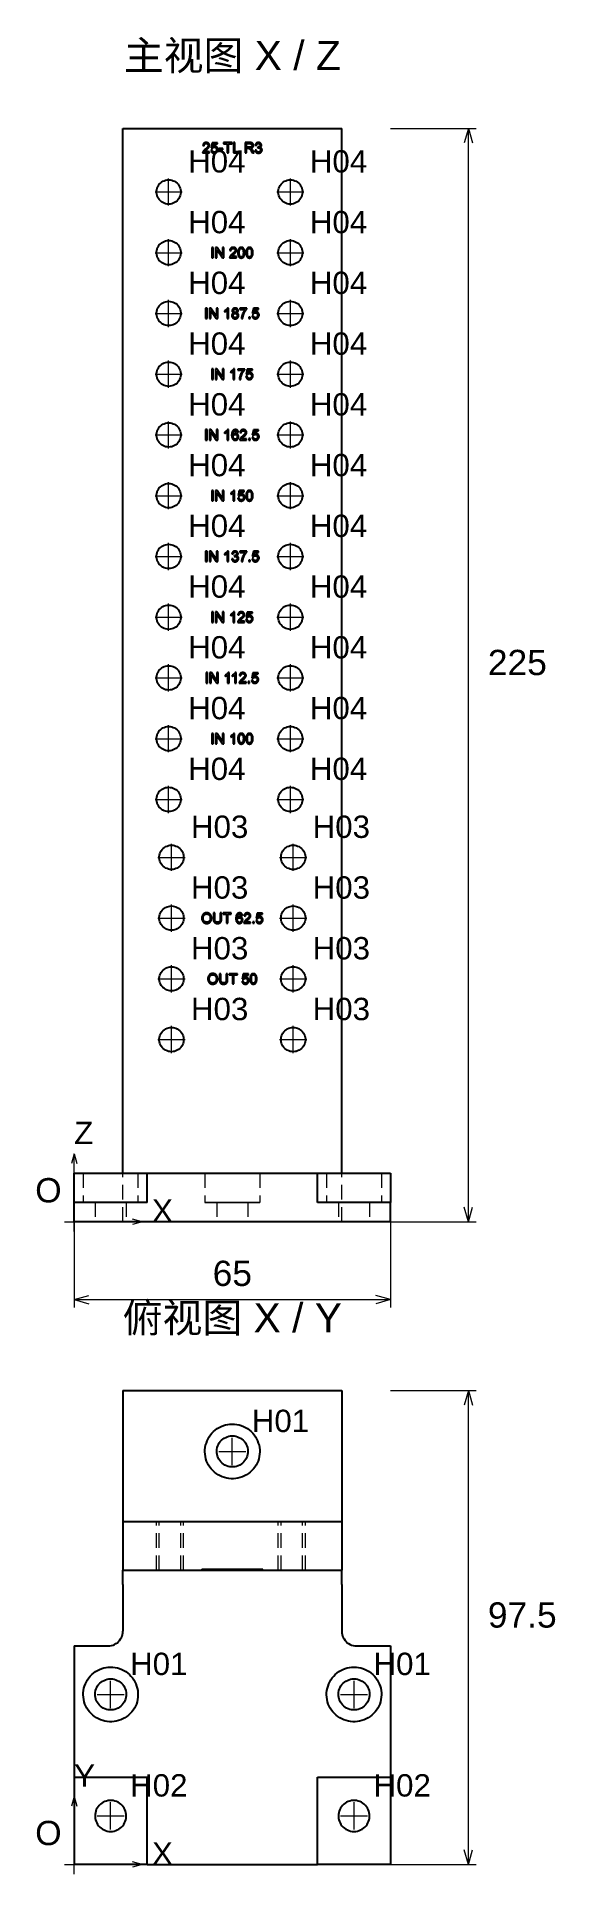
# Paper-space layout '01_三视图' of a CAD drawing. Header units: millimetres. Extents: x 8 to 451, y 8 to 289.
# Drawn here: x 140.9 to 194.2, y 66.6 to 255.7 of the extents above; entities that cross this region are included whole.
import ezdxf
from ezdxf.enums import TextEntityAlignment as Align

# ---------------------------------------------------------------- set-up
doc = ezdxf.new("R2010")
doc.units = ezdxf.units.MM
doc.linetypes.add('WP_HIDDEN', pattern=[2.3, 1.5, -0.8])
for name, color, linetype, lineweight in [('ANNOTATIONS', 7, 'CONTINUOUS', 18), ('HIDDEN', 7, 'WP_HIDDEN', 13), ('VISIBLE', 7, 'CONTINUOUS', 25)]:
    doc.layers.add(name, color=color, linetype=linetype, lineweight=lineweight)
doc.styles.add('CJK', font='Arial Unicode.ttf')

psp = doc.layouts.new('01_三视图')

# ---------------------------------------------------------------- texts
at = {"layer": 'ANNOTATIONS', "style": 'CJK'}
for s, height, p in [('主视图 X / Z', 3, (161, 252.25)), ('65', 2.6, (161, 127.15)), ('俯视图 X / Y', 3, (161, 122.38))]:
    psp.add_text(s, height=height, dxfattribs=at).set_placement(p, align=Align.CENTER)
for s, height, p in [('H04', 2.3, (156.46, 241.71)), ('H04', 2.3, (168.96, 241.71)), ('H04', 2.3, (156.46, 235.46)), ('H04', 2.3, (168.96, 235.46)), ('H04', 2.3, (156.46, 229.21)), ('H04', 2.3, (168.96, 229.21)), ('H04', 2.3, (156.46, 222.96)), ('H04', 2.3, (168.96, 222.96)), ('H04', 2.3, (156.46, 216.71)), ('H04', 2.3, (168.96, 216.71)), ('H04', 2.3, (156.46, 210.46)), ('H04', 2.3, (168.96, 210.46)), ('H04', 2.3, (156.46, 204.21)), ('H04', 2.3, (168.96, 204.21)), ('H04', 2.3, (156.46, 197.96)), ('H04', 2.3, (168.96, 197.96)), ('H04', 2.3, (156.46, 191.71)), ('H04', 2.3, (168.96, 191.71)), ('225', 2.6, (187.25, 190)), ('H04', 2.3, (156.46, 185.46)), ('H04', 2.3, (168.96, 185.46)), ('H04', 2.3, (156.46, 179.21)), ('H04', 2.3, (168.96, 179.21)), ('H03', 2.3, (156.75, 173.25)), ('H03', 2.3, (169.25, 173.25)), ('H03', 2.3, (156.75, 167)), ('H03', 2.3, (169.25, 167)), ('H03', 2.3, (156.75, 160.75)), ('H03', 2.3, (169.25, 160.75)), ('H03', 2.3, (156.75, 154.5)), ('H03', 2.3, (169.25, 154.5)), ('Z', 2.3, (144.75, 141.75)), ('O', 2.5, (140.75, 135.75)), ('X', 2.3, (152.75, 133.75)), ('H01', 2.3, (163, 112.12)), ('97.5', 2.6, (187.25, 92)), ('H01', 2.3, (150.5, 87.12)), ('H01', 2.3, (175.5, 87.12)), ('Y', 2.3, (144.75, 75.62)), ('H02', 2.3, (150.5, 74.62)), ('H02', 2.3, (175.5, 74.62)), ('O', 2.5, (140.75, 69.62)), ('X', 2.3, (152.75, 67.62))]:
    psp.add_text(s, height=height, dxfattribs=at).set_placement(p)

# ---------------------------------------------------------------- linework, layer by layer
at = {"layer": 'ANNOTATIONS'}
for p, q in [((177.25, 246.25), (186.05, 246.25)), ((185.25, 246.25), (184.83, 244.75)), ((185.25, 133.75), (185.25, 246.25)), ((185.25, 246.25), (185.67, 244.75)), ((154.46, 238.31), (154.46, 241.11)), ((166.96, 238.31), (166.96, 241.11)), ((153.06, 239.71), (155.86, 239.71)), ((165.56, 239.71), (168.36, 239.71)), ((154.46, 232.06), (154.46, 234.86)), ((166.96, 232.06), (166.96, 234.86)), ((153.06, 233.46), (155.86, 233.46)), ((165.56, 233.46), (168.36, 233.46)), ((153.06, 227.21), (155.86, 227.21)), ((154.46, 225.81), (154.46, 228.61)), ((165.56, 227.21), (168.36, 227.21)), ((166.96, 225.81), (166.96, 228.61)), ((154.46, 219.56), (154.46, 222.36)), ((166.96, 219.56), (166.96, 222.36)), ((153.06, 220.96), (155.86, 220.96)), ((165.56, 220.96), (168.36, 220.96)), ((154.46, 213.31), (154.46, 216.11)), ((166.96, 213.31), (166.96, 216.11)), ((153.06, 214.71), (155.86, 214.71)), ((165.56, 214.71), (168.36, 214.71)), ((154.46, 207.06), (154.46, 209.86)), ((166.96, 207.06), (166.96, 209.86)), ((153.06, 208.46), (155.86, 208.46)), ((165.56, 208.46), (168.36, 208.46)), ((154.46, 200.81), (154.46, 203.61)), ((166.96, 200.81), (166.96, 203.61)), ((153.06, 202.21), (155.86, 202.21)), ((165.56, 202.21), (168.36, 202.21)), ((154.46, 194.56), (154.46, 197.36)), ((166.96, 194.56), (166.96, 197.36)), ((153.06, 195.96), (155.86, 195.96)), ((165.56, 195.96), (168.36, 195.96)), ((154.46, 188.31), (154.46, 191.11)), ((166.96, 188.31), (166.96, 191.11)), ((153.06, 189.71), (155.86, 189.71)), ((165.56, 189.71), (168.36, 189.71)), ((153.06, 183.46), (155.86, 183.46)), ((154.46, 182.06), (154.46, 184.86)), ((165.56, 183.46), (168.36, 183.46)), ((166.96, 182.06), (166.96, 184.86)), ((154.46, 175.81), (154.46, 178.61)), ((166.96, 175.81), (166.96, 178.61)), ((153.06, 177.21), (155.86, 177.21)), ((165.56, 177.21), (168.36, 177.21)), ((154.75, 169.85), (154.75, 172.65)), ((167.25, 169.85), (167.25, 172.65)), ((153.35, 171.25), (156.15, 171.25)), ((165.85, 171.25), (168.65, 171.25)), ((154.75, 163.6), (154.75, 166.4)), ((167.25, 163.6), (167.25, 166.4)), ((153.35, 165), (156.15, 165)), ((165.85, 165), (168.65, 165)), ((154.75, 157.35), (154.75, 160.15)), ((167.25, 157.35), (167.25, 160.15)), ((153.35, 158.75), (156.15, 158.75)), ((165.85, 158.75), (168.65, 158.75)), ((154.75, 151.1), (154.75, 153.9)), ((167.25, 151.1), (167.25, 153.9)), ((153.35, 152.5), (156.15, 152.5)), ((165.85, 152.5), (168.65, 152.5)), ((144.75, 140.75), (144.47, 139.75)), ((144.75, 133.75), (144.75, 140.75)), ((144.75, 140.75), (145.03, 139.75)), ((144.75, 132.75), (144.75, 134.75)), ((185.25, 133.75), (184.83, 135.25)), ((185.25, 133.75), (185.67, 135.25)), ((143.75, 133.75), (145.75, 133.75)), ((144.75, 133.75), (151.75, 133.75)), ((144.75, 133.75), (144.75, 124.95)), ((151.75, 133.75), (150.75, 134.03)), ((151.75, 133.75), (150.75, 133.47)), ((177.25, 133.75), (177.25, 124.95)), ((177.25, 133.75), (186.05, 133.75)), ((144.75, 125.75), (146.25, 126.17)), ((144.75, 125.75), (177.25, 125.75)), ((144.75, 125.75), (146.25, 125.33)), ((177.25, 125.75), (175.75, 126.17)), ((177.25, 125.75), (175.75, 125.33)), ((177.25, 116.38), (186.05, 116.38)), ((185.25, 116.38), (184.83, 114.88)), ((185.25, 67.62), (185.25, 116.38)), ((185.25, 116.38), (185.67, 114.88)), ((159.6, 110.12), (162.4, 110.12)), ((161, 108.72), (161, 111.53)), ((147.1, 85.12), (149.9, 85.12)), ((148.5, 83.72), (148.5, 86.53)), ((172.1, 85.12), (174.9, 85.12)), ((173.5, 83.72), (173.5, 86.53)), ((144.75, 74.62), (144.47, 73.62)), ((144.75, 67.62), (144.75, 74.62)), ((144.75, 74.62), (145.03, 73.62)), ((148.5, 71.22), (148.5, 74.03)), ((173.5, 71.22), (173.5, 74.03)), ((147.1, 72.62), (149.9, 72.62)), ((172.1, 72.62), (174.9, 72.62)), ((144.75, 66.62), (144.75, 68.62)), ((185.25, 67.62), (184.83, 69.12)), ((185.25, 67.62), (185.67, 69.12)), ((143.75, 67.62), (145.75, 67.62)), ((144.75, 67.62), (151.75, 67.62)), ((151.75, 67.62), (150.75, 67.91)), ((151.75, 67.62), (150.75, 67.34)), ((177.25, 67.62), (186.05, 67.62))]:
    psp.add_line(p, q, dxfattribs=at)
at = {"layer": 'HIDDEN'}
for points in [[(149.75, 138.75), (149.75, 246.25)], [(172.25, 138.75), (172.25, 246.25)], [(160.99, 201.82), (160.99, 201.8)], [(144.75, 138.75), (148.25, 138.75)], [(144.75, 133.75), (144.75, 138.75)], [(151.31, 138.75), (151.24, 138.75), (151.03, 138.75), (150.7, 138.75), (150.25, 138.75), (149.72, 138.75), (149.13, 138.75), (148.5, 138.75), (147.87, 138.75), (147.28, 138.75), (146.75, 138.75), (146.3, 138.75), (145.97, 138.75), (145.76, 138.75), (145.69, 138.75)], [(145.69, 138.75), (145.71, 138.75), (145.76, 138.75), (145.85, 138.75), (145.97, 138.75), (146.12, 138.75), (146.3, 138.75), (146.51, 138.75), (146.75, 138.75), (147, 138.75), (147.28, 138.75), (147.57, 138.75), (147.87, 138.75), (148.19, 138.75), (148.5, 138.75)], [(145.69, 138.75), (145.69, 135.75)], [(148.25, 138.75), (148.42, 138.75), (148.58, 138.75), (148.75, 138.75), (148.9, 138.75), (149.05, 138.75), (149.19, 138.75), (149.31, 138.75), (149.42, 138.75), (149.52, 138.75), (149.6, 138.75), (149.67, 138.75), (149.71, 138.75), (149.74, 138.75), (149.75, 138.75)], [(148.5, 138.75), (148.81, 138.75), (149.13, 138.75), (149.43, 138.75), (149.72, 138.75), (150, 138.75), (150.25, 138.75), (150.49, 138.75), (150.7, 138.75), (150.88, 138.75), (151.03, 138.75), (151.15, 138.75), (151.24, 138.75), (151.29, 138.75), (151.31, 138.75)], [(149.75, 138.75), (172.25, 138.75)], [(149.75, 133.75), (149.75, 138.75)], [(151.31, 138.75), (151.31, 135.75)], [(163.81, 138.75), (163.74, 138.75), (163.53, 138.75), (163.2, 138.75), (162.75, 138.75), (162.22, 138.75), (161.63, 138.75), (161, 138.75), (160.37, 138.75), (159.78, 138.75), (159.25, 138.75), (158.8, 138.75), (158.47, 138.75), (158.26, 138.75), (158.19, 138.75)], [(158.19, 138.75), (158.21, 138.75), (158.26, 138.75), (158.35, 138.75), (158.47, 138.75), (158.62, 138.75), (158.8, 138.75), (159.01, 138.75), (159.25, 138.75), (159.5, 138.75), (159.78, 138.75), (160.07, 138.75), (160.37, 138.75), (160.69, 138.75), (161, 138.75)], [(158.19, 138.75), (158.19, 135.75)], [(161, 138.75), (161.31, 138.75), (161.63, 138.75), (161.93, 138.75), (162.22, 138.75), (162.5, 138.75), (162.75, 138.75), (162.99, 138.75), (163.2, 138.75), (163.38, 138.75), (163.53, 138.75), (163.65, 138.75), (163.74, 138.75), (163.79, 138.75), (163.81, 138.75)], [(163.81, 138.75), (163.81, 135.75)], [(176.31, 138.75), (176.24, 138.75), (176.03, 138.75), (175.7, 138.75), (175.25, 138.75), (174.72, 138.75), (174.13, 138.75), (173.5, 138.75), (172.87, 138.75), (172.28, 138.75), (171.75, 138.75), (171.3, 138.75), (170.97, 138.75), (170.76, 138.75), (170.69, 138.75)], [(170.69, 138.75), (170.71, 138.75), (170.76, 138.75), (170.85, 138.75), (170.97, 138.75), (171.12, 138.75), (171.3, 138.75), (171.51, 138.75), (171.75, 138.75), (172, 138.75), (172.28, 138.75), (172.57, 138.75), (172.87, 138.75), (173.19, 138.75), (173.5, 138.75)], [(170.69, 138.75), (170.69, 135.75)], [(172.25, 138.75), (172.26, 138.75), (172.29, 138.75), (172.33, 138.75), (172.4, 138.75), (172.48, 138.75), (172.58, 138.75), (172.69, 138.75), (172.81, 138.75), (172.95, 138.75), (173.1, 138.75), (173.25, 138.75), (173.42, 138.75), (173.58, 138.75), (173.75, 138.75)], [(172.25, 133.75), (172.25, 138.75)], [(173.5, 138.75), (173.81, 138.75), (174.13, 138.75), (174.43, 138.75), (174.72, 138.75), (175, 138.75), (175.25, 138.75), (175.49, 138.75), (175.7, 138.75), (175.88, 138.75), (176.03, 138.75), (176.15, 138.75), (176.24, 138.75), (176.29, 138.75), (176.31, 138.75)], [(173.75, 138.75), (177.25, 138.75)], [(176.31, 138.75), (176.31, 135.75)], [(177.25, 133.75), (177.25, 138.75)], [(151.31, 135.75), (151.24, 135.75), (151.03, 135.75), (150.7, 135.75), (150.25, 135.75), (149.72, 135.75), (149.13, 135.75), (148.5, 135.75), (147.87, 135.75), (147.28, 135.75), (146.75, 135.75), (146.3, 135.75), (145.97, 135.75), (145.76, 135.75), (145.69, 135.75)], [(145.69, 135.75), (145.71, 135.75), (145.76, 135.75), (145.85, 135.75), (145.97, 135.75), (146.12, 135.75), (146.3, 135.75), (146.51, 135.75), (146.75, 135.75), (147, 135.75), (147.28, 135.75), (147.57, 135.75), (147.87, 135.75), (148.19, 135.75), (148.5, 135.75)], [(150.1, 135.75), (150.06, 135.75), (149.94, 135.75), (149.75, 135.75), (149.5, 135.75), (149.19, 135.75), (148.86, 135.75), (148.5, 135.75), (148.14, 135.75), (147.81, 135.75), (147.5, 135.75), (147.25, 135.75), (147.06, 135.75), (146.94, 135.75), (146.9, 135.75)], [(146.9, 135.75), (146.91, 135.75), (146.94, 135.75), (146.99, 135.75), (147.06, 135.75), (147.15, 135.75), (147.25, 135.75), (147.37, 135.75), (147.5, 135.75), (147.65, 135.75), (147.81, 135.75), (147.97, 135.75), (148.14, 135.75), (148.32, 135.75), (148.5, 135.75)], [(146.9, 135.75), (146.9, 133.75)], [(148.5, 135.75), (148.81, 135.75), (149.13, 135.75), (149.43, 135.75), (149.72, 135.75), (150, 135.75), (150.25, 135.75), (150.49, 135.75), (150.7, 135.75), (150.88, 135.75), (151.03, 135.75), (151.15, 135.75), (151.24, 135.75), (151.29, 135.75), (151.31, 135.75)], [(148.5, 135.75), (148.68, 135.75), (148.86, 135.75), (149.03, 135.75), (149.19, 135.75), (149.35, 135.75), (149.5, 135.75), (149.63, 135.75), (149.75, 135.75), (149.85, 135.75), (149.94, 135.75), (150.01, 135.75), (150.06, 135.75), (150.09, 135.75), (150.1, 135.75)], [(150.1, 135.75), (150.1, 133.75)], [(163.81, 135.75), (163.74, 135.75), (163.53, 135.75), (163.2, 135.75), (162.75, 135.75), (162.22, 135.75), (161.63, 135.75), (161, 135.75), (160.37, 135.75), (159.78, 135.75), (159.25, 135.75), (158.8, 135.75), (158.47, 135.75), (158.26, 135.75), (158.19, 135.75)], [(158.19, 135.75), (158.21, 135.75), (158.26, 135.75), (158.35, 135.75), (158.47, 135.75), (158.62, 135.75), (158.8, 135.75), (159.01, 135.75), (159.25, 135.75), (159.5, 135.75), (159.78, 135.75), (160.07, 135.75), (160.37, 135.75), (160.69, 135.75), (161, 135.75)], [(162.6, 135.75), (162.56, 135.75), (162.44, 135.75), (162.25, 135.75), (162, 135.75), (161.69, 135.75), (161.36, 135.75), (161, 135.75), (160.64, 135.75), (160.31, 135.75), (160, 135.75), (159.75, 135.75), (159.56, 135.75), (159.44, 135.75), (159.4, 135.75)], [(159.4, 135.75), (159.41, 135.75), (159.44, 135.75), (159.49, 135.75), (159.56, 135.75), (159.65, 135.75), (159.75, 135.75), (159.87, 135.75), (160, 135.75), (160.15, 135.75), (160.31, 135.75), (160.47, 135.75), (160.64, 135.75), (160.82, 135.75), (161, 135.75)], [(159.4, 135.75), (159.4, 133.75)], [(161, 135.75), (161.18, 135.75), (161.36, 135.75), (161.53, 135.75), (161.69, 135.75), (161.85, 135.75), (162, 135.75), (162.13, 135.75), (162.25, 135.75), (162.35, 135.75), (162.44, 135.75), (162.51, 135.75), (162.56, 135.75), (162.59, 135.75), (162.6, 135.75)], [(161, 135.75), (161.31, 135.75), (161.63, 135.75), (161.93, 135.75), (162.22, 135.75), (162.5, 135.75), (162.75, 135.75), (162.99, 135.75), (163.2, 135.75), (163.38, 135.75), (163.53, 135.75), (163.65, 135.75), (163.74, 135.75), (163.79, 135.75), (163.81, 135.75)], [(162.6, 135.75), (162.6, 133.75)], [(176.31, 135.75), (176.24, 135.75), (176.03, 135.75), (175.7, 135.75), (175.25, 135.75), (174.72, 135.75), (174.13, 135.75), (173.5, 135.75), (172.87, 135.75), (172.28, 135.75), (171.75, 135.75), (171.3, 135.75), (170.97, 135.75), (170.76, 135.75), (170.69, 135.75)], [(170.69, 135.75), (170.71, 135.75), (170.76, 135.75), (170.85, 135.75), (170.97, 135.75), (171.12, 135.75), (171.3, 135.75), (171.51, 135.75), (171.75, 135.75), (172, 135.75), (172.28, 135.75), (172.57, 135.75), (172.87, 135.75), (173.19, 135.75), (173.5, 135.75)], [(175.1, 135.75), (175.06, 135.75), (174.94, 135.75), (174.75, 135.75), (174.5, 135.75), (174.19, 135.75), (173.86, 135.75), (173.5, 135.75), (173.14, 135.75), (172.81, 135.75), (172.5, 135.75), (172.25, 135.75), (172.06, 135.75), (171.94, 135.75), (171.9, 135.75)], [(171.9, 135.75), (171.91, 135.75), (171.94, 135.75), (171.99, 135.75), (172.06, 135.75), (172.15, 135.75), (172.25, 135.75), (172.37, 135.75), (172.5, 135.75), (172.65, 135.75), (172.81, 135.75), (172.97, 135.75), (173.14, 135.75), (173.32, 135.75), (173.5, 135.75)], [(171.9, 135.75), (171.9, 133.75)], [(173.5, 135.75), (173.81, 135.75), (174.13, 135.75), (174.43, 135.75), (174.72, 135.75), (175, 135.75), (175.25, 135.75), (175.49, 135.75), (175.7, 135.75), (175.88, 135.75), (176.03, 135.75), (176.15, 135.75), (176.24, 135.75), (176.29, 135.75), (176.31, 135.75)], [(173.5, 135.75), (173.68, 135.75), (173.86, 135.75), (174.03, 135.75), (174.19, 135.75), (174.35, 135.75), (174.5, 135.75), (174.63, 135.75), (174.75, 135.75), (174.85, 135.75), (174.94, 135.75), (175.01, 135.75), (175.06, 135.75), (175.09, 135.75), (175.1, 135.75)], [(175.1, 135.75), (175.1, 133.75)], [(144.75, 133.75), (148.25, 133.75)], [(150.1, 133.75), (150.06, 133.75), (149.94, 133.75), (149.75, 133.75), (149.5, 133.75), (149.19, 133.75), (148.86, 133.75), (148.5, 133.75), (148.14, 133.75), (147.81, 133.75), (147.5, 133.75), (147.25, 133.75), (147.06, 133.75), (146.94, 133.75), (146.9, 133.75)], [(146.9, 133.75), (146.91, 133.75), (146.94, 133.75), (146.99, 133.75), (147.06, 133.75), (147.15, 133.75), (147.25, 133.75), (147.37, 133.75), (147.5, 133.75), (147.65, 133.75), (147.81, 133.75), (147.97, 133.75), (148.14, 133.75), (148.32, 133.75), (148.5, 133.75)], [(148.25, 133.75), (148.42, 133.75), (148.58, 133.75), (148.75, 133.75), (148.9, 133.75), (149.05, 133.75), (149.19, 133.75), (149.31, 133.75), (149.42, 133.75), (149.52, 133.75), (149.6, 133.75), (149.67, 133.75), (149.71, 133.75), (149.74, 133.75), (149.75, 133.75)], [(148.5, 133.75), (148.68, 133.75), (148.86, 133.75), (149.03, 133.75), (149.19, 133.75), (149.35, 133.75), (149.5, 133.75), (149.63, 133.75), (149.75, 133.75), (149.85, 133.75), (149.94, 133.75), (150.01, 133.75), (150.06, 133.75), (150.09, 133.75), (150.1, 133.75)], [(149.75, 133.75), (172.25, 133.75)], [(162.6, 133.75), (162.56, 133.75), (162.44, 133.75), (162.25, 133.75), (162, 133.75), (161.69, 133.75), (161.36, 133.75), (161, 133.75), (160.64, 133.75), (160.31, 133.75), (160, 133.75), (159.75, 133.75), (159.56, 133.75), (159.44, 133.75), (159.4, 133.75)], [(159.4, 133.75), (159.41, 133.75), (159.44, 133.75), (159.49, 133.75), (159.56, 133.75), (159.65, 133.75), (159.75, 133.75), (159.87, 133.75), (160, 133.75), (160.15, 133.75), (160.31, 133.75), (160.47, 133.75), (160.64, 133.75), (160.82, 133.75), (161, 133.75)], [(161, 133.75), (161.18, 133.75), (161.36, 133.75), (161.53, 133.75), (161.69, 133.75), (161.85, 133.75), (162, 133.75), (162.13, 133.75), (162.25, 133.75), (162.35, 133.75), (162.44, 133.75), (162.51, 133.75), (162.56, 133.75), (162.59, 133.75), (162.6, 133.75)], [(175.1, 133.75), (175.06, 133.75), (174.94, 133.75), (174.75, 133.75), (174.5, 133.75), (174.19, 133.75), (173.86, 133.75), (173.5, 133.75), (173.14, 133.75), (172.81, 133.75), (172.5, 133.75), (172.25, 133.75), (172.06, 133.75), (171.94, 133.75), (171.9, 133.75)], [(171.9, 133.75), (171.91, 133.75), (171.94, 133.75), (171.99, 133.75), (172.06, 133.75), (172.15, 133.75), (172.25, 133.75), (172.37, 133.75), (172.5, 133.75), (172.65, 133.75), (172.81, 133.75), (172.97, 133.75), (173.14, 133.75), (173.32, 133.75), (173.5, 133.75)], [(172.25, 133.75), (172.26, 133.75), (172.29, 133.75), (172.33, 133.75), (172.4, 133.75), (172.48, 133.75), (172.58, 133.75), (172.69, 133.75), (172.81, 133.75), (172.95, 133.75), (173.1, 133.75), (173.25, 133.75), (173.42, 133.75), (173.58, 133.75), (173.75, 133.75)], [(173.5, 133.75), (173.68, 133.75), (173.86, 133.75), (174.03, 133.75), (174.19, 133.75), (174.35, 133.75), (174.5, 133.75), (174.63, 133.75), (174.75, 133.75), (174.85, 133.75), (174.94, 133.75), (175.01, 133.75), (175.06, 133.75), (175.09, 133.75), (175.1, 133.75)], [(173.75, 133.75), (177.25, 133.75)], [(149.75, 116.38), (149.75, 91.62)], [(172.25, 91.62), (172.25, 116.38)], [(153.21, 97.92), (153.21, 102.92)], [(154.46, 102.92), (154.32, 102.92), (154.18, 102.92), (154.05, 102.92), (153.92, 102.92), (153.8, 102.92), (153.68, 102.92), (153.58, 102.92), (153.49, 102.92), (153.4, 102.92), (153.34, 102.92), (153.28, 102.92), (153.24, 102.92), (153.22, 102.92), (153.21, 102.92)], [(153.21, 102.92), (153.24, 102.92), (153.34, 102.92), (153.49, 102.92), (153.68, 102.92), (153.92, 102.92), (154.18, 102.92), (154.46, 102.92), (154.74, 102.92), (155.01, 102.92), (155.24, 102.92), (155.44, 102.92), (155.59, 102.92), (155.68, 102.92), (155.71, 102.92)], [(153.5, 97.92), (153.5, 102.92)], [(154.75, 102.92), (154.61, 102.92), (154.47, 102.92), (154.34, 102.92), (154.21, 102.92), (154.08, 102.92), (153.97, 102.92), (153.87, 102.92), (153.77, 102.92), (153.69, 102.92), (153.62, 102.92), (153.57, 102.92), (153.53, 102.92), (153.51, 102.92), (153.5, 102.92)], [(153.5, 102.92), (153.53, 102.92), (153.62, 102.92), (153.77, 102.92), (153.97, 102.92), (154.21, 102.92), (154.47, 102.92), (154.75, 102.92), (155.03, 102.92), (155.29, 102.92), (155.53, 102.92), (155.73, 102.92), (155.88, 102.92), (155.97, 102.92), (156, 102.92)], [(155.71, 102.92), (155.7, 102.92), (155.68, 102.92), (155.64, 102.92), (155.59, 102.92), (155.52, 102.92), (155.44, 102.92), (155.35, 102.92), (155.24, 102.92), (155.13, 102.92), (155.01, 102.92), (154.88, 102.92), (154.74, 102.92), (154.6, 102.92), (154.46, 102.92)], [(156, 102.92), (155.99, 102.92), (155.97, 102.92), (155.93, 102.92), (155.88, 102.92), (155.81, 102.92), (155.73, 102.92), (155.63, 102.92), (155.53, 102.92), (155.42, 102.92), (155.29, 102.92), (155.16, 102.92), (155.03, 102.92), (154.89, 102.92), (154.75, 102.92)], [(155.71, 97.92), (155.71, 102.92)], [(156, 97.92), (156, 102.92)], [(165.71, 97.92), (165.71, 102.92)], [(166.96, 102.92), (166.82, 102.92), (166.68, 102.92), (166.55, 102.92), (166.42, 102.92), (166.3, 102.92), (166.18, 102.92), (166.08, 102.92), (165.99, 102.92), (165.9, 102.92), (165.84, 102.92), (165.78, 102.92), (165.74, 102.92), (165.72, 102.92), (165.71, 102.92)], [(165.71, 102.92), (165.74, 102.92), (165.84, 102.92), (165.99, 102.92), (166.18, 102.92), (166.42, 102.92), (166.68, 102.92), (166.96, 102.92), (167.24, 102.92), (167.51, 102.92), (167.74, 102.92), (167.94, 102.92), (168.09, 102.92), (168.18, 102.92), (168.21, 102.92)], [(166, 97.92), (166, 102.92)], [(167.25, 102.92), (167.11, 102.92), (166.97, 102.92), (166.84, 102.92), (166.71, 102.92), (166.58, 102.92), (166.47, 102.92), (166.37, 102.92), (166.27, 102.92), (166.19, 102.92), (166.12, 102.92), (166.07, 102.92), (166.03, 102.92), (166.01, 102.92), (166, 102.92)], [(166, 102.92), (166.03, 102.92), (166.12, 102.92), (166.27, 102.92), (166.47, 102.92), (166.71, 102.92), (166.97, 102.92), (167.25, 102.92), (167.53, 102.92), (167.79, 102.92), (168.03, 102.92), (168.23, 102.92), (168.38, 102.92), (168.47, 102.92), (168.5, 102.92)], [(168.21, 102.92), (168.2, 102.92), (168.18, 102.92), (168.14, 102.92), (168.09, 102.92), (168.02, 102.92), (167.94, 102.92), (167.85, 102.92), (167.74, 102.92), (167.63, 102.92), (167.51, 102.92), (167.38, 102.92), (167.24, 102.92), (167.1, 102.92), (166.96, 102.92)], [(168.5, 102.92), (168.49, 102.92), (168.47, 102.92), (168.43, 102.92), (168.38, 102.92), (168.31, 102.92), (168.23, 102.92), (168.13, 102.92), (168.03, 102.92), (167.92, 102.92), (167.79, 102.92), (167.66, 102.92), (167.53, 102.92), (167.39, 102.92), (167.25, 102.92)], [(168.21, 97.92), (168.21, 102.92)], [(168.5, 97.92), (168.5, 102.92)], [(154.46, 97.92), (154.32, 97.92), (154.18, 97.92), (154.05, 97.92), (153.92, 97.92), (153.8, 97.92), (153.68, 97.92), (153.58, 97.92), (153.49, 97.92), (153.4, 97.92), (153.34, 97.92), (153.28, 97.92), (153.24, 97.92), (153.22, 97.92), (153.21, 97.92)], [(153.21, 97.92), (153.24, 97.92), (153.34, 97.92), (153.49, 97.92), (153.68, 97.92), (153.92, 97.92), (154.18, 97.92), (154.46, 97.92), (154.74, 97.92), (155.01, 97.92), (155.24, 97.92), (155.44, 97.92), (155.59, 97.92), (155.68, 97.92), (155.71, 97.92)], [(154.75, 97.92), (154.61, 97.92), (154.47, 97.92), (154.34, 97.92), (154.21, 97.92), (154.08, 97.92), (153.97, 97.92), (153.87, 97.92), (153.77, 97.92), (153.69, 97.92), (153.62, 97.92), (153.57, 97.92), (153.53, 97.92), (153.51, 97.92), (153.5, 97.92)], [(153.5, 97.92), (153.53, 97.92), (153.62, 97.92), (153.77, 97.92), (153.97, 97.92), (154.21, 97.92), (154.47, 97.92), (154.75, 97.92), (155.03, 97.92), (155.29, 97.92), (155.53, 97.92), (155.73, 97.92), (155.88, 97.92), (155.97, 97.92), (156, 97.92)], [(155.71, 97.92), (155.7, 97.92), (155.68, 97.92), (155.64, 97.92), (155.59, 97.92), (155.52, 97.92), (155.44, 97.92), (155.35, 97.92), (155.24, 97.92), (155.13, 97.92), (155.01, 97.92), (154.88, 97.92), (154.74, 97.92), (154.6, 97.92), (154.46, 97.92)], [(156, 97.92), (155.99, 97.92), (155.97, 97.92), (155.93, 97.92), (155.88, 97.92), (155.81, 97.92), (155.73, 97.92), (155.63, 97.92), (155.53, 97.92), (155.42, 97.92), (155.29, 97.92), (155.16, 97.92), (155.03, 97.92), (154.89, 97.92), (154.75, 97.92)], [(157.87, 98.03), (157.86, 98.03)], [(157.86, 97.92), (157.86, 98.03)], [(157.86, 98.03), (157.86, 98.03)], [(157.86, 97.92), (157.86, 98.03)], [(157.86, 98.03), (157.86, 98.03)], [(157.86, 97.92), (157.86, 98.03)], [(157.86, 98.03), (157.86, 98.03)], [(157.86, 97.92), (157.86, 98.03)], [(157.86, 98.03), (157.86, 98.03)], [(157.86, 97.92), (157.86, 98.03)], [(157.86, 98.03), (157.87, 98.03)], [(157.86, 97.92), (157.87, 97.92)], [(157.86, 97.92), (157.86, 97.92)], [(157.86, 97.92), (157.86, 97.92)], [(157.86, 97.92), (157.86, 97.92)], [(157.86, 97.92), (157.86, 97.92)], [(157.87, 97.92), (157.86, 97.92)], [(157.88, 98.03), (157.87, 98.03)], [(157.87, 97.92), (157.87, 98.03)], [(157.87, 98.03), (157.87, 98.03)], [(157.87, 97.92), (157.87, 98.03)], [(157.87, 98.03), (157.87, 98.03)], [(157.87, 97.92), (157.87, 98.03)], [(157.87, 97.92), (157.87, 98.03)], [(157.87, 98.03), (157.88, 98.03)], [(157.87, 97.92), (157.88, 97.92)], [(157.87, 97.92), (157.87, 97.92)], [(157.87, 97.92), (157.87, 97.92)], [(157.88, 97.92), (157.87, 97.92)], [(157.89, 98.03), (157.88, 98.03)], [(157.88, 97.92), (157.88, 98.03)], [(157.88, 97.92), (157.88, 98.03)], [(157.88, 98.03), (157.88, 98.03)], [(157.88, 97.92), (157.88, 98.03)], [(157.88, 98.03), (157.89, 98.03)], [(157.88, 97.92), (157.89, 97.92)], [(157.88, 97.92), (157.88, 97.92)], [(157.89, 97.92), (157.88, 97.92)], [(157.9, 98.03), (157.89, 98.03)], [(157.89, 97.92), (157.89, 98.03)], [(157.89, 97.92), (157.89, 98.03)], [(157.89, 98.03), (157.91, 98.03)], [(157.89, 97.92), (157.91, 97.92)], [(157.9, 97.92), (157.89, 97.92)], [(157.91, 98.03), (157.9, 98.03)], [(157.9, 97.92), (157.9, 98.03)], [(157.91, 97.92), (157.9, 97.92)], [(157.92, 98.03), (157.91, 98.03)], [(157.91, 97.92), (157.91, 98.03)], [(157.91, 97.92), (157.91, 98.03)], [(157.91, 98.03), (157.92, 98.03)], [(157.91, 97.92), (157.92, 97.92)], [(157.92, 97.92), (157.91, 97.92)], [(157.93, 98.03), (157.92, 98.03)], [(157.92, 97.92), (157.92, 98.03)], [(157.92, 97.92), (157.92, 98.03)], [(157.92, 98.03), (157.94, 98.03)], [(157.92, 97.92), (157.94, 97.92)], [(157.93, 97.92), (157.92, 97.92)], [(157.94, 98.03), (157.93, 98.03)], [(157.93, 97.92), (157.93, 98.03)], [(157.94, 97.92), (157.93, 97.92)], [(157.95, 98.03), (157.94, 98.03)], [(157.94, 97.92), (157.94, 98.03)], [(157.94, 97.92), (157.94, 98.03)], [(157.94, 98.03), (157.96, 98.03)], [(157.94, 97.92), (157.96, 97.92)], [(157.95, 97.92), (157.94, 97.92)], [(157.97, 98.03), (157.95, 98.03)], [(157.95, 97.92), (157.95, 98.03)], [(157.95, 97.92), (157.95, 98.03)], [(157.95, 98.03), (158.66, 98.03)], [(157.95, 97.92), (157.95, 98.03)], [(157.95, 98.03), (157.95, 98.03)], [(157.95, 97.92), (157.95, 98.03)], [(157.95, 98.03), (157.95, 98.03)], [(157.96, 98.03), (157.95, 98.03)], [(157.97, 97.92), (157.95, 97.92)], [(157.95, 97.92), (158.66, 97.92)], [(157.95, 97.92), (157.95, 97.92)], [(157.95, 97.92), (157.95, 97.92)], [(157.96, 97.92), (157.95, 97.92)], [(157.96, 97.92), (157.96, 98.03)], [(157.96, 98.03), (157.96, 98.03)], [(157.96, 97.92), (157.96, 98.03)], [(157.96, 98.03), (157.97, 98.03)], [(157.96, 97.92), (157.96, 98.03)], [(157.97, 98.03), (157.96, 98.03)], [(157.96, 97.92), (157.97, 97.92)], [(157.96, 97.92), (157.96, 97.92)], [(157.97, 97.92), (157.96, 97.92)], [(157.99, 98.03), (157.97, 98.03)], [(157.97, 97.92), (157.97, 98.03)], [(157.97, 97.92), (157.97, 98.03)], [(157.97, 98.03), (157.99, 98.03)], [(157.97, 97.92), (157.97, 98.03)], [(157.97, 97.92), (157.97, 98.03)], [(157.97, 98.03), (157.97, 98.03)], [(157.98, 98.03), (157.97, 98.03)], [(157.97, 97.92), (157.99, 97.92)], [(157.99, 97.92), (157.97, 97.92)], [(157.97, 97.92), (157.97, 97.92)], [(157.98, 97.92), (157.97, 97.92)], [(157.98, 97.92), (157.98, 98.03)], [(157.99, 98.03), (157.98, 98.03)], [(157.98, 97.92), (157.98, 98.03)], [(157.98, 98.03), (158.11, 98.03)], [(157.98, 97.92), (157.98, 98.03)], [(157.98, 98.03), (157.98, 98.03)], [(157.98, 97.92), (157.98, 98.03)], [(157.98, 98.03), (157.98, 98.03)], [(157.98, 97.92), (157.98, 98.03)], [(157.98, 98.03), (157.98, 98.03)], [(157.99, 98.03), (157.98, 98.03)], [(157.99, 97.92), (157.98, 97.92)], [(157.98, 97.92), (158.11, 97.92)], [(157.98, 97.92), (157.98, 97.92)], [(157.98, 97.92), (157.98, 97.92)], [(157.98, 97.92), (157.98, 97.92)], [(157.99, 97.92), (157.98, 97.92)], [(158, 98.03), (157.99, 98.03)], [(157.99, 97.92), (157.99, 98.03)], [(157.99, 97.92), (157.99, 98.03)], [(157.99, 98.03), (158, 98.03)], [(157.99, 97.92), (157.99, 98.03)], [(158, 98.03), (157.99, 98.03)], [(157.99, 97.92), (157.99, 98.03)], [(157.99, 97.92), (157.99, 98.03)], [(157.99, 98.03), (157.99, 98.03)], [(158, 98.03), (157.99, 98.03)], [(158, 97.92), (157.99, 97.92)], [(157.99, 97.92), (158, 97.92)], [(158, 97.92), (157.99, 97.92)], [(157.99, 97.92), (157.99, 97.92)], [(158, 97.92), (157.99, 97.92)], [(158, 97.92), (158, 98.03)], [(158.02, 98.03), (158, 98.03)], [(158, 97.92), (158, 98.03)], [(158, 98.03), (158.01, 98.03)], [(158, 97.92), (158, 98.03)], [(158.01, 98.03), (158, 98.03)], [(158, 97.92), (158, 98.03)], [(158, 97.92), (158, 98.03)], [(158, 98.03), (158, 98.03)], [(158.01, 98.03), (158, 98.03)], [(158.02, 97.92), (158, 97.92)], [(158, 97.92), (158.01, 97.92)], [(158.01, 97.92), (158, 97.92)], [(158, 97.92), (158, 97.92)], [(158.01, 97.92), (158, 97.92)], [(158.01, 97.92), (158.01, 98.03)], [(158.01, 98.03), (158.02, 98.03)], [(158.01, 97.92), (158.01, 98.03)], [(158.02, 98.03), (158.01, 98.03)], [(158.01, 97.92), (158.01, 98.03)], [(158.02, 98.03), (158.01, 98.03)], [(158.02, 98.03), (158.01, 98.03)], [(158.01, 98.03), (158.01, 98.03)], [(158.01, 98.03), (158.01, 98.03)], [(158.01, 98.03), (158.01, 98.03)], [(158.01, 98.03), (158.01, 98.03)], [(158.01, 98.03), (158.01, 98.03)], [(158.01, 98.03), (158.01, 98.03)], [(158.01, 98.03), (158.01, 98.03)], [(158.01, 98.03), (158.01, 98.03)], [(158.01, 98.03), (158.02, 98.03)], [(158.01, 97.92), (158.01, 98.03)], [(158.01, 97.92), (158.01, 98.03)], [(158.01, 97.92), (158.01, 98.03)], [(158.01, 97.92), (158.01, 98.03)], [(158.01, 97.92), (158.01, 98.03)], [(158.01, 97.92), (158.01, 98.03)], [(158.01, 97.92), (158.01, 98.03)], [(158.01, 97.92), (158.01, 98.03)], [(158.01, 97.92), (158.01, 98.03)], [(158.01, 97.92), (158.02, 97.92)], [(158.02, 97.92), (158.01, 97.92)], [(158.02, 97.92), (158.01, 97.92)], [(158.02, 97.92), (158.01, 97.92)], [(158.01, 97.92), (158.01, 97.92)], [(158.01, 97.92), (158.01, 97.92)], [(158.01, 97.92), (158.01, 97.92)], [(158.01, 97.92), (158.01, 97.92)], [(158.01, 97.92), (158.01, 97.92)], [(158.01, 97.92), (158.01, 97.92)], [(158.01, 97.92), (158.01, 97.92)], [(158.01, 97.92), (158.01, 97.92)], [(158.01, 97.92), (158.02, 97.92)], [(158.02, 97.92), (158.02, 98.03)], [(158.04, 98.03), (158.02, 98.03)], [(158.02, 97.92), (158.02, 98.03)], [(158.02, 98.03), (158.03, 98.03)], [(158.02, 97.92), (158.02, 98.03)], [(158.04, 98.03), (158.02, 98.03)], [(158.02, 97.92), (158.02, 98.03)], [(158.02, 97.92), (158.02, 98.03)], [(158.02, 98.03), (158.02, 98.03)], [(158.03, 98.03), (158.02, 98.03)], [(158.03, 98.03), (158.02, 98.03)], [(158.02, 98.03), (158.02, 98.03)], [(158.02, 98.03), (158.02, 98.03)], [(158.02, 98.03), (158.03, 98.03)], [(158.02, 97.92), (158.02, 98.03)], [(158.02, 97.92), (158.02, 98.03)], [(158.02, 97.92), (158.02, 98.03)], [(158.02, 97.92), (158.02, 98.03)], [(158.04, 97.92), (158.02, 97.92)], [(158.02, 97.92), (158.03, 97.92)], [(158.04, 97.92), (158.02, 97.92)], [(158.02, 97.92), (158.02, 97.92)], [(158.03, 97.92), (158.02, 97.92)], [(158.03, 97.92), (158.02, 97.92)], [(158.02, 97.92), (158.02, 97.92)], [(158.02, 97.92), (158.02, 97.92)], [(158.02, 97.92), (158.03, 97.92)], [(158.03, 97.92), (158.03, 98.03)], [(158.03, 98.03), (158.04, 98.03)], [(158.03, 97.92), (158.03, 98.03)], [(158.04, 98.03), (158.03, 98.03)], [(158.04, 98.03), (158.03, 98.03)], [(158.03, 98.03), (158.03, 98.03)], [(158.03, 98.03), (158.03, 98.03)], [(158.03, 98.03), (158.04, 98.03)], [(158.03, 97.92), (158.03, 98.03)], [(158.03, 97.92), (158.03, 98.03)], [(158.03, 97.92), (158.03, 98.03)], [(158.03, 97.92), (158.03, 98.03)], [(158.03, 97.92), (158.04, 97.92)], [(158.04, 97.92), (158.03, 97.92)], [(158.04, 97.92), (158.03, 97.92)], [(158.03, 97.92), (158.03, 97.92)], [(158.03, 97.92), (158.03, 97.92)], [(158.03, 97.92), (158.04, 97.92)], [(158.04, 97.92), (158.04, 98.03)], [(158.06, 98.03), (158.04, 98.03)], [(158.04, 97.92), (158.04, 98.03)], [(158.04, 98.03), (158.06, 98.03)], [(158.04, 97.92), (158.04, 98.03)], [(158.05, 98.03), (158.04, 98.03)], [(158.04, 97.92), (158.04, 98.03)], [(158.05, 98.03), (158.04, 98.03)], [(158.05, 98.03), (158.04, 98.03)], [(158.04, 98.03), (158.05, 98.03)], [(158.04, 97.92), (158.04, 98.03)], [(158.04, 97.92), (158.04, 98.03)], [(158.06, 97.92), (158.04, 97.92)], [(158.04, 97.92), (158.06, 97.92)], [(158.05, 97.92), (158.04, 97.92)], [(158.05, 97.92), (158.04, 97.92)], [(158.05, 97.92), (158.04, 97.92)], [(158.04, 97.92), (158.05, 97.92)], [(158.05, 97.92), (158.05, 98.03)], [(158.07, 98.03), (158.05, 98.03)], [(158.06, 98.03), (158.05, 98.03)], [(158.05, 97.92), (158.05, 98.03)], [(158.06, 98.03), (158.05, 98.03)], [(158.05, 98.03), (158.05, 98.03)], [(158.05, 98.03), (158.06, 98.03)], [(158.05, 97.92), (158.05, 98.03)], [(158.05, 97.92), (158.05, 98.03)], [(158.05, 97.92), (158.05, 98.03)], [(158.07, 97.92), (158.05, 97.92)], [(158.06, 97.92), (158.05, 97.92)], [(158.06, 97.92), (158.05, 97.92)], [(158.05, 97.92), (158.05, 97.92)], [(158.05, 97.92), (158.06, 97.92)], [(158.06, 97.92), (158.06, 98.03)], [(158.08, 98.03), (158.06, 98.03)], [(158.06, 97.92), (158.06, 98.03)], [(158.06, 98.03), (158.07, 98.03)], [(158.07, 98.03), (158.06, 98.03)], [(158.06, 97.92), (158.06, 98.03)], [(158.07, 98.03), (158.06, 98.03)], [(158.06, 98.03), (158.07, 98.03)], [(158.06, 97.92), (158.06, 98.03)], [(158.06, 97.92), (158.06, 98.03)], [(158.08, 97.92), (158.06, 97.92)], [(158.06, 97.92), (158.07, 97.92)], [(158.07, 97.92), (158.06, 97.92)], [(158.07, 97.92), (158.06, 97.92)], [(158.06, 97.92), (158.07, 97.92)], [(158.07, 97.92), (158.07, 98.03)], [(158.07, 98.03), (158.1, 98.03)], [(158.07, 97.92), (158.07, 98.03)], [(158.09, 98.03), (158.07, 98.03)], [(158.08, 98.03), (158.07, 98.03)], [(158.07, 97.92), (158.07, 98.03)], [(158.08, 98.03), (158.07, 98.03)], [(158.07, 98.03), (158.08, 98.03)], [(158.07, 97.92), (158.07, 98.03)], [(158.07, 97.92), (158.07, 98.03)], [(158.07, 97.92), (158.1, 97.92)], [(158.09, 97.92), (158.07, 97.92)], [(158.08, 97.92), (158.07, 97.92)], [(158.08, 97.92), (158.07, 97.92)], [(158.07, 97.92), (158.08, 97.92)], [(158.08, 97.92), (158.08, 98.03)], [(158.1, 98.03), (158.08, 98.03)], [(158.09, 98.03), (158.08, 98.03)], [(158.08, 97.92), (158.08, 98.03)], [(158.1, 98.03), (158.08, 98.03)], [(158.08, 98.03), (158.09, 98.03)], [(158.08, 97.92), (158.08, 98.03)], [(158.08, 97.92), (158.08, 98.03)], [(158.1, 97.92), (158.08, 97.92)], [(158.09, 97.92), (158.08, 97.92)], [(158.1, 97.92), (158.08, 97.92)], [(158.08, 97.92), (158.09, 97.92)], [(158.09, 97.92), (158.09, 98.03)], [(158.11, 98.03), (158.09, 98.03)], [(158.1, 98.03), (158.09, 98.03)], [(158.09, 97.92), (158.09, 98.03)], [(158.09, 98.03), (158.1, 98.03)], [(158.09, 97.92), (158.09, 98.03)], [(158.11, 97.92), (158.09, 97.92)], [(158.1, 97.92), (158.09, 97.92)], [(158.09, 97.92), (158.1, 97.92)], [(158.1, 97.92), (158.1, 98.03)], [(158.12, 98.03), (158.1, 98.03)], [(158.1, 97.92), (158.1, 98.03)], [(158.1, 98.03), (158.12, 98.03)], [(158.12, 98.03), (158.1, 98.03)], [(158.1, 97.92), (158.1, 98.03)], [(158.11, 98.03), (158.1, 98.03)], [(158.1, 98.03), (158.11, 98.03)], [(158.1, 97.92), (158.1, 98.03)], [(158.1, 97.92), (158.1, 98.03)], [(158.12, 97.92), (158.1, 97.92)], [(158.1, 97.92), (158.12, 97.92)], [(158.12, 97.92), (158.1, 97.92)], [(158.11, 97.92), (158.1, 97.92)], [(158.1, 97.92), (158.11, 97.92)], [(158.11, 97.92), (158.11, 98.03)], [(158.13, 98.03), (158.11, 98.03)], [(158.11, 97.92), (158.11, 98.03)], [(158.11, 98.03), (158.12, 98.03)], [(158.11, 97.92), (158.11, 98.03)], [(158.11, 98.03), (158.11, 98.03)], [(158.11, 98.03), (158.13, 98.03)], [(158.12, 98.03), (158.11, 98.03)], [(158.11, 97.92), (158.11, 98.03)], [(158.11, 97.92), (158.11, 98.03)], [(158.13, 97.92), (158.11, 97.92)], [(158.11, 97.92), (158.12, 97.92)], [(158.11, 97.92), (158.11, 97.92)], [(158.11, 97.92), (158.13, 97.92)], [(158.12, 97.92), (158.11, 97.92)], [(158.12, 97.92), (158.12, 98.03)], [(158.14, 98.03), (158.12, 98.03)], [(158.12, 97.92), (158.12, 98.03)], [(158.12, 98.03), (158.13, 98.03)], [(158.12, 97.92), (158.12, 98.03)], [(158.12, 98.03), (158.13, 98.03)], [(158.12, 97.92), (158.12, 98.03)], [(158.12, 98.03), (158.12, 98.03)], [(158.13, 98.03), (158.12, 98.03)], [(158.12, 97.92), (158.12, 98.03)], [(158.14, 98.03), (158.12, 98.03)], [(158.12, 97.92), (158.12, 98.03)], [(158.14, 97.92), (158.12, 97.92)], [(158.12, 97.92), (158.13, 97.92)], [(158.12, 97.92), (158.13, 97.92)], [(158.12, 97.92), (158.12, 97.92)], [(158.13, 97.92), (158.12, 97.92)], [(158.14, 97.92), (158.12, 97.92)], [(158.13, 97.92), (158.13, 98.03)], [(158.13, 98.03), (158.15, 98.03)], [(158.66, 98.03), (158.13, 98.03)], [(158.13, 97.92), (158.13, 98.03)], [(158.13, 98.03), (158.15, 98.03)], [(158.13, 97.92), (158.13, 98.03)], [(158.15, 98.03), (158.13, 98.03)], [(158.13, 97.92), (158.13, 98.03)], [(158.13, 98.03), (158.14, 98.03)], [(158.13, 97.92), (158.13, 98.03)], [(158.13, 98.03), (158.13, 98.03)], [(158.14, 98.03), (158.13, 98.03)], [(158.13, 97.92), (158.13, 98.03)], [(158.13, 98.03), (158.14, 98.03)], [(158.13, 97.92), (158.13, 98.03)], [(158.13, 97.92), (158.15, 97.92)], [(158.66, 97.92), (158.13, 97.92)], [(158.15, 97.92), (158.13, 97.92)], [(158.13, 97.92), (158.14, 97.92)], [(158.13, 97.92), (158.13, 97.92)], [(158.14, 97.92), (158.13, 97.92)], [(158.13, 97.92), (158.15, 97.92)], [(158.13, 97.92), (158.14, 97.92)], [(158.14, 97.92), (158.14, 98.03)], [(158.17, 98.03), (158.14, 98.03)], [(158.14, 97.92), (158.14, 98.03)], [(158.14, 98.03), (158.16, 98.03)], [(158.16, 98.03), (158.14, 98.03)], [(158.14, 97.92), (158.14, 98.03)], [(158.14, 98.03), (158.15, 98.03)], [(158.15, 98.03), (158.14, 98.03)], [(158.14, 97.92), (158.14, 98.03)], [(158.14, 97.92), (158.14, 98.03)], [(158.17, 97.92), (158.14, 97.92)], [(158.14, 97.92), (158.16, 97.92)], [(158.16, 97.92), (158.14, 97.92)], [(158.14, 97.92), (158.15, 97.92)], [(158.15, 97.92), (158.14, 97.92)], [(158.15, 97.92), (158.15, 98.03)], [(158.15, 98.03), (158.16, 98.03)], [(158.15, 97.92), (158.15, 98.03)], [(158.15, 98.03), (158.16, 98.03)], [(158.15, 97.92), (158.15, 98.03)], [(158.17, 98.03), (158.15, 98.03)], [(158.15, 98.03), (158.17, 98.03)], [(158.16, 98.03), (158.15, 98.03)], [(158.15, 97.92), (158.15, 98.03)], [(158.15, 97.92), (158.15, 98.03)], [(158.15, 97.92), (158.16, 97.92)], [(158.17, 97.92), (158.15, 97.92)], [(158.15, 97.92), (158.16, 97.92)], [(158.15, 97.92), (158.17, 97.92)], [(158.16, 97.92), (158.15, 97.92)], [(158.16, 97.92), (158.16, 98.03)], [(158.16, 98.03), (158.18, 98.03)], [(158.16, 97.92), (158.16, 98.03)], [(158.16, 98.03), (158.17, 98.03)], [(158.16, 97.92), (158.16, 98.03)], [(158.16, 98.03), (158.17, 98.03)], [(158.17, 98.03), (158.16, 98.03)], [(158.16, 97.92), (158.16, 98.03)], [(158.18, 98.03), (158.16, 98.03)], [(158.16, 97.92), (158.16, 98.03)], [(158.16, 97.92), (158.18, 97.92)], [(158.16, 97.92), (158.17, 97.92)], [(158.17, 97.92), (158.16, 97.92)], [(158.16, 97.92), (158.17, 97.92)], [(158.18, 97.92), (158.16, 97.92)], [(158.17, 97.92), (158.17, 98.03)], [(158.19, 98.03), (158.17, 98.03)], [(158.17, 97.92), (158.17, 98.03)], [(158.17, 98.03), (158.19, 98.03)], [(158.17, 97.92), (158.17, 98.03)], [(158.23, 98.03), (158.17, 98.03)], [(158.17, 97.92), (158.17, 98.03)], [(158.17, 98.03), (158.18, 98.03)], [(158.19, 98.03), (158.17, 98.03)], [(158.17, 97.92), (158.17, 98.03)], [(158.17, 98.03), (158.18, 98.03)], [(158.17, 97.92), (158.17, 98.03)], [(158.19, 97.92), (158.17, 97.92)], [(158.23, 97.92), (158.17, 97.92)], [(158.17, 97.92), (158.18, 97.92)], [(158.19, 97.92), (158.17, 97.92)], [(158.17, 97.92), (158.19, 97.92)], [(158.17, 97.92), (158.18, 97.92)], [(158.18, 97.92), (158.18, 98.03)], [(158.18, 98.03), (158.19, 98.03)], [(158.18, 97.92), (158.18, 98.03)], [(158.18, 98.03), (158.2, 98.03)], [(158.18, 98.03), (158.2, 98.03)], [(158.19, 98.03), (158.18, 98.03)], [(158.18, 97.92), (158.18, 98.03)], [(158.18, 97.92), (158.18, 98.03)], [(158.18, 97.92), (158.19, 97.92)], [(158.18, 97.92), (158.2, 97.92)], [(158.18, 97.92), (158.2, 97.92)], [(158.19, 97.92), (158.18, 97.92)], [(158.19, 97.92), (158.19, 98.03)], [(158.21, 98.03), (158.19, 98.03)], [(158.19, 97.92), (158.19, 98.03)], [(158.19, 98.03), (158.21, 98.03)], [(158.19, 97.92), (158.19, 98.03)], [(158.19, 98.03), (158.21, 98.03)], [(158.2, 98.03), (158.19, 98.03)], [(158.19, 97.92), (158.19, 98.03)], [(158.21, 98.03), (158.19, 98.03)], [(158.19, 97.92), (158.19, 98.03)], [(158.21, 97.92), (158.19, 97.92)], [(158.19, 97.92), (158.21, 97.92)], [(158.2, 97.92), (158.19, 97.92)], [(158.19, 97.92), (158.21, 97.92)], [(158.21, 97.92), (158.19, 97.92)], [(158.2, 97.92), (158.2, 98.03)], [(158.2, 98.03), (158.22, 98.03)], [(158.22, 98.03), (158.2, 98.03)], [(158.2, 97.92), (158.2, 98.03)], [(158.2, 98.03), (158.22, 98.03)], [(158.2, 97.92), (158.2, 98.03)], [(158.2, 97.92), (158.22, 97.92)], [(158.22, 97.92), (158.2, 97.92)], [(158.2, 97.92), (158.22, 97.92)], [(158.21, 97.92), (158.21, 98.03)], [(158.24, 98.03), (158.21, 98.03)], [(158.21, 97.92), (158.21, 98.03)], [(158.21, 98.03), (158.23, 98.03)], [(158.21, 97.92), (158.21, 98.03)], [(158.21, 98.03), (158.24, 98.03)], [(158.23, 98.03), (158.21, 98.03)], [(158.21, 97.92), (158.21, 98.03)], [(158.24, 97.92), (158.21, 97.92)], [(158.21, 97.92), (158.23, 97.92)], [(158.21, 97.92), (158.24, 97.92)], [(158.23, 97.92), (158.21, 97.92)], [(158.22, 97.92), (158.22, 98.03)], [(158.22, 98.03), (158.24, 98.03)], [(158.24, 98.03), (158.22, 98.03)], [(158.22, 97.92), (158.22, 98.03)], [(158.22, 98.03), (158.23, 98.03)], [(158.22, 97.92), (158.22, 98.03)], [(158.22, 97.92), (158.24, 97.92)], [(158.24, 97.92), (158.22, 97.92)], [(158.22, 97.92), (158.23, 97.92)], [(158.23, 97.92), (158.23, 98.03)], [(158.23, 98.03), (158.24, 98.03)], [(158.27, 98.03), (158.23, 98.03)], [(158.23, 98.03), (158.25, 98.03)], [(158.24, 98.03), (158.23, 98.03)], [(158.23, 97.92), (158.23, 98.03)], [(158.23, 97.92), (158.23, 98.03)], [(158.23, 97.92), (158.24, 97.92)], [(158.27, 97.92), (158.23, 97.92)], [(158.23, 97.92), (158.25, 97.92)], [(158.24, 97.92), (158.23, 97.92)], [(158.24, 97.92), (158.24, 98.03)], [(158.26, 98.03), (158.24, 98.03)], [(158.24, 97.92), (158.24, 98.03)], [(158.24, 98.03), (158.26, 98.03)], [(158.24, 97.92), (158.24, 98.03)], [(158.24, 98.03), (158.29, 98.03)], [(158.24, 97.92), (158.24, 98.03)], [(158.24, 98.03), (158.26, 98.03)], [(158.25, 98.03), (158.24, 98.03)], [(158.24, 97.92), (158.24, 98.03)], [(158.26, 98.03), (158.24, 98.03)], [(158.24, 97.92), (158.24, 98.03)], [(158.26, 97.92), (158.24, 97.92)], [(158.24, 97.92), (158.26, 97.92)], [(158.24, 97.92), (158.26, 97.92)], [(158.25, 97.92), (158.24, 97.92)], [(158.24, 97.92), (158.29, 97.92)], [(158.26, 97.92), (158.24, 97.92)], [(158.27, 98.03), (158.25, 98.03)], [(158.25, 97.92), (158.25, 98.03)], [(158.25, 98.03), (158.26, 98.03)], [(158.25, 97.92), (158.25, 98.03)], [(158.27, 97.92), (158.25, 97.92)], [(158.25, 97.92), (158.26, 97.92)], [(158.26, 97.92), (158.26, 98.03)], [(158.29, 98.03), (158.26, 98.03)], [(158.26, 97.92), (158.26, 98.03)], [(158.26, 98.03), (158.3, 98.03)], [(158.26, 97.92), (158.26, 98.03)], [(158.26, 98.03), (158.4, 98.03)], [(158.26, 97.92), (158.26, 98.03)], [(158.26, 98.03), (158.4, 98.03)], [(158.26, 97.92), (158.26, 98.03)], [(158.26, 98.03), (158.28, 98.03)], [(158.26, 98.03), (158.28, 98.03)], [(158.28, 98.03), (158.26, 98.03)], [(158.26, 97.92), (158.26, 98.03)], [(158.26, 97.92), (158.26, 98.03)], [(158.29, 97.92), (158.26, 97.92)], [(158.26, 97.92), (158.3, 97.92)], [(158.26, 97.92), (158.4, 97.92)], [(158.26, 97.92), (158.4, 97.92)], [(158.26, 97.92), (158.28, 97.92)], [(158.26, 97.92), (158.28, 97.92)], [(158.28, 97.92), (158.26, 97.92)], [(158.27, 97.92), (158.27, 98.03)], [(158.31, 98.03), (158.27, 98.03)], [(158.29, 98.03), (158.27, 98.03)], [(158.27, 97.92), (158.27, 98.03)], [(158.31, 97.92), (158.27, 97.92)], [(158.29, 97.92), (158.27, 97.92)], [(158.28, 97.92), (158.28, 98.03)], [(158.28, 98.03), (158.3, 98.03)], [(158.28, 98.03), (158.3, 98.03)], [(158.29, 98.03), (158.28, 98.03)], [(158.28, 97.92), (158.28, 98.03)], [(158.28, 97.92), (158.28, 98.03)], [(158.28, 97.92), (158.3, 97.92)], [(158.28, 97.92), (158.3, 97.92)], [(158.29, 97.92), (158.28, 97.92)], [(158.29, 97.92), (158.29, 98.03)], [(158.31, 98.03), (158.29, 98.03)], [(158.29, 97.92), (158.29, 98.03)], [(158.29, 98.03), (158.34, 98.03)], [(158.31, 98.03), (158.29, 98.03)], [(158.29, 97.92), (158.29, 98.03)], [(158.31, 98.03), (158.29, 98.03)], [(158.29, 97.92), (158.29, 98.03)], [(158.31, 97.92), (158.29, 97.92)], [(158.31, 97.92), (158.29, 97.92)], [(158.29, 97.92), (158.34, 97.92)], [(158.31, 97.92), (158.29, 97.92)], [(158.3, 97.92), (158.3, 98.03)], [(158.3, 98.03), (158.33, 98.03)], [(158.3, 97.92), (158.3, 98.03)], [(158.3, 98.03), (158.32, 98.03)], [(158.3, 98.03), (158.32, 98.03)], [(158.3, 97.92), (158.3, 98.03)], [(158.3, 97.92), (158.33, 97.92)], [(158.3, 97.92), (158.32, 97.92)], [(158.3, 97.92), (158.32, 97.92)], [(158.31, 97.92), (158.31, 98.03)], [(158.34, 98.03), (158.31, 98.03)], [(158.31, 97.92), (158.31, 98.03)], [(158.31, 98.03), (158.45, 98.03)], [(158.31, 97.92), (158.31, 98.03)], [(158.34, 98.03), (158.31, 98.03)], [(158.32, 98.03), (158.31, 98.03)], [(158.31, 97.92), (158.31, 98.03)], [(158.33, 98.03), (158.31, 98.03)], [(158.31, 97.92), (158.31, 98.03)], [(158.34, 97.92), (158.31, 97.92)], [(158.31, 97.92), (158.45, 97.92)], [(158.34, 97.92), (158.31, 97.92)], [(158.32, 97.92), (158.31, 97.92)], [(158.33, 97.92), (158.31, 97.92)], [(158.32, 97.92), (158.32, 98.03)], [(158.32, 98.03), (158.34, 98.03)], [(158.34, 98.03), (158.32, 98.03)], [(158.32, 97.92), (158.32, 98.03)], [(158.32, 98.03), (158.33, 98.03)], [(158.32, 97.92), (158.32, 98.03)], [(158.32, 97.92), (158.34, 97.92)], [(158.34, 97.92), (158.32, 97.92)], [(158.32, 97.92), (158.33, 97.92)], [(158.33, 97.92), (158.33, 98.03)], [(158.33, 98.03), (158.37, 98.03)], [(158.33, 98.03), (158.35, 98.03)], [(158.35, 98.03), (158.33, 98.03)], [(158.33, 97.92), (158.33, 98.03)], [(158.33, 97.92), (158.33, 98.03)], [(158.33, 97.92), (158.37, 97.92)], [(158.33, 97.92), (158.35, 97.92)], [(158.35, 97.92), (158.33, 97.92)], [(158.34, 97.92), (158.34, 98.03)], [(158.37, 98.03), (158.34, 98.03)], [(158.34, 98.03), (158.41, 98.03)], [(158.34, 97.92), (158.34, 98.03)], [(158.37, 98.03), (158.34, 98.03)], [(158.34, 97.92), (158.34, 98.03)], [(158.34, 98.03), (158.36, 98.03)], [(158.36, 98.03), (158.34, 98.03)], [(158.34, 97.92), (158.34, 98.03)], [(158.37, 97.92), (158.34, 97.92)], [(158.37, 97.92), (158.34, 97.92)], [(158.34, 97.92), (158.36, 97.92)], [(158.36, 97.92), (158.34, 97.92)], [(158.34, 97.92), (158.41, 97.92)], [(158.35, 98.03), (158.37, 98.03)], [(158.37, 98.03), (158.35, 98.03)], [(158.35, 97.92), (158.35, 98.03)], [(158.35, 97.92), (158.35, 98.03)], [(158.35, 97.92), (158.37, 97.92)], [(158.37, 97.92), (158.35, 97.92)], [(158.36, 97.92), (158.36, 98.03)], [(158.36, 98.03), (158.38, 98.03)], [(158.38, 98.03), (158.36, 98.03)], [(158.36, 97.92), (158.36, 98.03)], [(158.36, 97.92), (158.38, 97.92)], [(158.38, 97.92), (158.36, 97.92)], [(158.37, 97.92), (158.37, 98.03)], [(158.41, 98.03), (158.37, 98.03)], [(158.37, 97.92), (158.37, 98.03)], [(158.37, 98.03), (158.4, 98.03)], [(158.37, 97.92), (158.37, 98.03)], [(158.4, 98.03), (158.37, 98.03)], [(158.37, 98.03), (158.4, 98.03)], [(158.39, 98.03), (158.37, 98.03)], [(158.37, 97.92), (158.37, 98.03)], [(158.37, 97.92), (158.37, 98.03)], [(158.41, 97.92), (158.37, 97.92)], [(158.37, 97.92), (158.4, 97.92)], [(158.4, 97.92), (158.37, 97.92)], [(158.37, 97.92), (158.4, 97.92)], [(158.39, 97.92), (158.37, 97.92)], [(158.38, 97.92), (158.38, 98.03)], [(158.38, 98.03), (158.4, 98.03)], [(158.4, 98.03), (158.38, 98.03)], [(158.38, 97.92), (158.38, 98.03)], [(158.38, 97.92), (158.4, 97.92)], [(158.4, 97.92), (158.38, 97.92)], [(158.41, 98.03), (158.39, 98.03)], [(158.39, 97.92), (158.39, 98.03)], [(158.41, 97.92), (158.39, 97.92)], [(158.4, 97.92), (158.4, 98.03)], [(158.4, 98.03), (158.44, 98.03)], [(158.4, 97.92), (158.4, 98.03)], [(158.4, 97.92), (158.4, 98.03)], [(158.4, 97.92), (158.4, 98.03)], [(158.42, 98.03), (158.4, 98.03)], [(158.4, 97.92), (158.4, 98.03)], [(158.4, 98.03), (158.42, 98.03)], [(158.42, 98.03), (158.4, 98.03)], [(158.4, 97.92), (158.4, 98.03)], [(158.4, 98.03), (158.42, 98.03)], [(158.4, 97.92), (158.4, 98.03)], [(158.4, 97.92), (158.44, 97.92)], [(158.42, 97.92), (158.4, 97.92)], [(158.4, 97.92), (158.42, 97.92)], [(158.42, 97.92), (158.4, 97.92)], [(158.4, 97.92), (158.42, 97.92)], [(158.41, 97.92), (158.41, 98.03)], [(158.44, 98.03), (158.41, 98.03)], [(158.41, 97.92), (158.41, 98.03)], [(158.41, 98.03), (158.46, 98.03)], [(158.43, 98.03), (158.41, 98.03)], [(158.41, 97.92), (158.41, 98.03)], [(158.44, 97.92), (158.41, 97.92)], [(158.41, 97.92), (158.46, 97.92)], [(158.43, 97.92), (158.41, 97.92)], [(158.42, 97.92), (158.42, 98.03)], [(158.45, 98.03), (158.42, 98.03)], [(158.42, 97.92), (158.42, 98.03)], [(158.42, 98.03), (158.44, 98.03)], [(158.43, 98.03), (158.42, 98.03)], [(158.42, 97.92), (158.42, 98.03)], [(158.42, 98.03), (158.45, 98.03)], [(158.42, 97.92), (158.42, 98.03)], [(158.45, 97.92), (158.42, 97.92)], [(158.42, 97.92), (158.44, 97.92)], [(158.43, 97.92), (158.42, 97.92)], [(158.42, 97.92), (158.45, 97.92)], [(158.45, 98.03), (158.43, 98.03)], [(158.43, 97.92), (158.43, 98.03)], [(158.44, 98.03), (158.43, 98.03)], [(158.43, 97.92), (158.43, 98.03)], [(158.45, 97.92), (158.43, 97.92)], [(158.44, 97.92), (158.43, 97.92)], [(158.44, 97.92), (158.44, 98.03)], [(158.48, 98.03), (158.44, 98.03)], [(158.44, 97.92), (158.44, 98.03)], [(158.44, 98.03), (158.47, 98.03)], [(158.44, 97.92), (158.44, 98.03)], [(158.44, 98.03), (158.45, 98.03)], [(158.46, 98.03), (158.44, 98.03)], [(158.44, 97.92), (158.44, 98.03)], [(158.48, 97.92), (158.44, 97.92)], [(158.44, 97.92), (158.47, 97.92)], [(158.44, 97.92), (158.45, 97.92)], [(158.46, 97.92), (158.44, 97.92)], [(158.45, 97.92), (158.45, 98.03)], [(158.45, 97.92), (158.45, 98.03)], [(158.46, 98.03), (158.45, 98.03)], [(158.45, 97.92), (158.45, 98.03)], [(158.45, 98.03), (158.47, 98.03)], [(158.46, 98.03), (158.45, 98.03)], [(158.45, 97.92), (158.45, 98.03)], [(158.45, 98.03), (158.47, 98.03)], [(158.45, 97.92), (158.45, 98.03)], [(158.46, 97.92), (158.45, 97.92)], [(158.45, 97.92), (158.47, 97.92)], [(158.46, 97.92), (158.45, 97.92)], [(158.45, 97.92), (158.47, 97.92)], [(158.46, 97.92), (158.46, 98.03)], [(158.46, 98.03), (158.49, 98.03)], [(158.46, 97.92), (158.46, 98.03)], [(158.48, 98.03), (158.46, 98.03)], [(158.48, 98.03), (158.46, 98.03)], [(158.46, 97.92), (158.46, 98.03)], [(158.48, 98.03), (158.46, 98.03)], [(158.46, 97.92), (158.46, 98.03)], [(158.48, 97.92), (158.46, 97.92)], [(158.48, 97.92), (158.46, 97.92)], [(158.46, 97.92), (158.49, 97.92)], [(158.48, 97.92), (158.46, 97.92)], [(158.47, 97.92), (158.47, 98.03)], [(158.47, 98.03), (158.5, 98.03)], [(158.47, 97.92), (158.47, 98.03)], [(158.47, 98.03), (158.48, 98.03)], [(158.47, 98.03), (158.49, 98.03)], [(158.47, 97.92), (158.47, 98.03)], [(158.47, 97.92), (158.5, 97.92)], [(158.47, 97.92), (158.48, 97.92)], [(158.47, 97.92), (158.49, 97.92)], [(158.48, 97.92), (158.48, 98.03)], [(158.51, 98.03), (158.48, 98.03)], [(158.48, 97.92), (158.48, 98.03)], [(158.49, 98.03), (158.48, 98.03)], [(158.48, 97.92), (158.48, 98.03)], [(158.48, 98.03), (158.49, 98.03)], [(158.49, 98.03), (158.48, 98.03)], [(158.48, 97.92), (158.48, 98.03)], [(158.5, 98.03), (158.48, 98.03)], [(158.48, 97.92), (158.48, 98.03)], [(158.51, 97.92), (158.48, 97.92)], [(158.49, 97.92), (158.48, 97.92)], [(158.48, 97.92), (158.49, 97.92)], [(158.49, 97.92), (158.48, 97.92)], [(158.5, 97.92), (158.48, 97.92)], [(158.5, 98.03), (158.49, 98.03)], [(158.49, 97.92), (158.49, 98.03)], [(158.49, 98.03), (158.49, 98.03)], [(158.49, 97.92), (158.49, 98.03)], [(158.49, 98.03), (158.49, 98.03)], [(158.49, 97.92), (158.49, 98.03)], [(158.49, 98.03), (158.49, 98.03)], [(158.49, 97.92), (158.49, 98.03)], [(158.49, 98.03), (158.49, 98.03)], [(158.49, 97.92), (158.49, 98.03)], [(158.49, 98.03), (158.49, 98.03)], [(158.49, 97.92), (158.49, 98.03)], [(158.49, 98.03), (158.49, 98.03)], [(158.49, 97.92), (158.49, 98.03)], [(158.49, 98.03), (158.49, 98.03)], [(158.49, 97.92), (158.49, 98.03)], [(158.49, 98.03), (158.5, 98.03)], [(158.49, 97.92), (158.49, 98.03)], [(158.49, 98.03), (158.51, 98.03)], [(158.49, 97.92), (158.49, 98.03)], [(158.5, 98.03), (158.49, 98.03)], [(158.49, 97.92), (158.49, 98.03)], [(158.49, 98.03), (158.5, 98.03)], [(158.51, 98.03), (158.49, 98.03)], [(158.49, 97.92), (158.49, 98.03)], [(158.49, 98.03), (158.52, 98.03)], [(158.49, 97.92), (158.49, 98.03)], [(158.49, 97.92), (158.5, 97.92)], [(158.49, 97.92), (158.49, 97.92)], [(158.49, 97.92), (158.49, 97.92)], [(158.49, 97.92), (158.49, 97.92)], [(158.49, 97.92), (158.49, 97.92)], [(158.49, 97.92), (158.49, 97.92)], [(158.49, 97.92), (158.49, 97.92)], [(158.49, 97.92), (158.49, 97.92)], [(158.5, 97.92), (158.49, 97.92)], [(158.5, 97.92), (158.49, 97.92)], [(158.49, 97.92), (158.5, 97.92)], [(158.51, 97.92), (158.49, 97.92)], [(158.49, 97.92), (158.51, 97.92)], [(158.49, 97.92), (158.52, 97.92)], [(158.51, 98.03), (158.5, 98.03)], [(158.5, 97.92), (158.5, 98.03)], [(158.5, 97.92), (158.5, 98.03)], [(158.5, 98.03), (158.51, 98.03)], [(158.5, 97.92), (158.5, 98.03)], [(158.5, 98.03), (158.53, 98.03)], [(158.5, 97.92), (158.5, 98.03)], [(158.51, 98.03), (158.5, 98.03)], [(158.5, 97.92), (158.5, 98.03)], [(158.5, 98.03), (158.51, 98.03)], [(158.51, 98.03), (158.5, 98.03)], [(158.5, 97.92), (158.5, 98.03)], [(158.5, 97.92), (158.51, 97.92)], [(158.51, 97.92), (158.5, 97.92)], [(158.5, 97.92), (158.53, 97.92)], [(158.51, 97.92), (158.5, 97.92)], [(158.5, 97.92), (158.51, 97.92)], [(158.51, 97.92), (158.5, 97.92)], [(158.52, 98.03), (158.51, 98.03)], [(158.51, 97.92), (158.51, 98.03)], [(158.51, 98.03), (158.51, 98.03)], [(158.51, 97.92), (158.51, 98.03)], [(158.51, 97.92), (158.51, 98.03)], [(158.51, 98.03), (158.52, 98.03)], [(158.51, 97.92), (158.51, 98.03)], [(158.54, 98.03), (158.51, 98.03)], [(158.51, 97.92), (158.51, 98.03)], [(158.51, 98.03), (158.53, 98.03)], [(158.51, 97.92), (158.51, 98.03)], [(158.52, 98.03), (158.51, 98.03)], [(158.51, 97.92), (158.51, 98.03)], [(158.51, 98.03), (158.52, 98.03)], [(158.52, 98.03), (158.51, 98.03)], [(158.51, 97.92), (158.51, 98.03)], [(158.53, 98.03), (158.51, 98.03)], [(158.51, 97.92), (158.51, 98.03)], [(158.51, 97.92), (158.52, 97.92)], [(158.51, 97.92), (158.51, 97.92)], [(158.52, 97.92), (158.51, 97.92)], [(158.54, 97.92), (158.51, 97.92)], [(158.52, 97.92), (158.51, 97.92)], [(158.51, 97.92), (158.52, 97.92)], [(158.52, 97.92), (158.51, 97.92)], [(158.51, 97.92), (158.53, 97.92)], [(158.53, 97.92), (158.51, 97.92)], [(158.53, 98.03), (158.52, 98.03)], [(158.52, 97.92), (158.52, 98.03)], [(158.52, 97.92), (158.52, 98.03)], [(158.52, 98.03), (158.53, 98.03)], [(158.52, 97.92), (158.52, 98.03)], [(158.52, 97.92), (158.52, 98.03)], [(158.52, 98.03), (158.52, 98.03)], [(158.52, 97.92), (158.52, 98.03)], [(158.52, 98.03), (158.52, 98.03)], [(158.52, 97.92), (158.52, 98.03)], [(158.52, 98.03), (158.52, 98.03)], [(158.52, 97.92), (158.52, 98.03)], [(158.52, 98.03), (158.52, 98.03)], [(158.52, 97.92), (158.52, 98.03)], [(158.52, 98.03), (158.52, 98.03)], [(158.52, 97.92), (158.52, 98.03)], [(158.52, 98.03), (158.52, 98.03)], [(158.53, 98.03), (158.52, 98.03)], [(158.52, 97.92), (158.52, 98.03)], [(158.52, 98.03), (158.54, 98.03)], [(158.52, 97.92), (158.52, 98.03)], [(158.52, 97.92), (158.53, 97.92)], [(158.53, 97.92), (158.52, 97.92)], [(158.52, 97.92), (158.52, 97.92)], [(158.52, 97.92), (158.52, 97.92)], [(158.52, 97.92), (158.52, 97.92)], [(158.52, 97.92), (158.52, 97.92)], [(158.52, 97.92), (158.52, 97.92)], [(158.52, 97.92), (158.52, 97.92)], [(158.53, 97.92), (158.52, 97.92)], [(158.52, 97.92), (158.54, 97.92)], [(158.54, 98.03), (158.53, 98.03)], [(158.53, 97.92), (158.53, 98.03)], [(158.53, 97.92), (158.53, 98.03)], [(158.53, 98.03), (158.55, 98.03)], [(158.53, 97.92), (158.53, 98.03)], [(158.53, 98.03), (158.57, 98.03)], [(158.53, 97.92), (158.53, 98.03)], [(158.53, 98.03), (158.55, 98.03)], [(158.55, 98.03), (158.53, 98.03)], [(158.53, 97.92), (158.53, 98.03)], [(158.54, 98.03), (158.53, 98.03)], [(158.53, 97.92), (158.53, 98.03)], [(158.53, 97.92), (158.55, 97.92)], [(158.54, 97.92), (158.53, 97.92)], [(158.53, 97.92), (158.57, 97.92)], [(158.55, 97.92), (158.53, 97.92)], [(158.53, 97.92), (158.55, 97.92)], [(158.54, 97.92), (158.53, 97.92)], [(158.55, 98.03), (158.54, 98.03)], [(158.54, 97.92), (158.54, 98.03)], [(158.54, 97.92), (158.54, 98.03)], [(158.57, 98.03), (158.54, 98.03)], [(158.54, 98.03), (158.56, 98.03)], [(158.56, 98.03), (158.54, 98.03)], [(158.54, 97.92), (158.54, 98.03)], [(158.54, 97.92), (158.54, 98.03)], [(158.55, 97.92), (158.54, 97.92)], [(158.57, 97.92), (158.54, 97.92)], [(158.54, 97.92), (158.56, 97.92)], [(158.56, 97.92), (158.54, 97.92)], [(158.57, 98.03), (158.55, 98.03)], [(158.55, 97.92), (158.55, 98.03)], [(158.55, 97.92), (158.55, 98.03)], [(158.55, 98.03), (158.56, 98.03)], [(158.55, 97.92), (158.55, 98.03)], [(158.55, 98.03), (158.56, 98.03)], [(158.56, 98.03), (158.55, 98.03)], [(158.55, 97.92), (158.55, 98.03)], [(158.55, 97.92), (158.56, 97.92)], [(158.57, 97.92), (158.55, 97.92)], [(158.56, 97.92), (158.55, 97.92)], [(158.55, 97.92), (158.56, 97.92)], [(158.56, 97.92), (158.56, 98.03)], [(158.56, 98.03), (158.58, 98.03)], [(158.56, 97.92), (158.56, 98.03)], [(158.56, 98.03), (158.57, 98.03)], [(158.57, 98.03), (158.56, 98.03)], [(158.56, 97.92), (158.56, 98.03)], [(158.56, 98.03), (158.58, 98.03)], [(158.57, 98.03), (158.56, 98.03)], [(158.56, 97.92), (158.56, 98.03)], [(158.56, 97.92), (158.56, 98.03)], [(158.56, 97.92), (158.58, 97.92)], [(158.57, 97.92), (158.56, 97.92)], [(158.56, 97.92), (158.57, 97.92)], [(158.56, 97.92), (158.58, 97.92)], [(158.57, 97.92), (158.56, 97.92)], [(158.58, 98.03), (158.57, 98.03)], [(158.57, 97.92), (158.57, 98.03)], [(158.57, 97.92), (158.57, 98.03)], [(158.6, 98.03), (158.57, 98.03)], [(158.57, 97.92), (158.57, 98.03)], [(158.57, 98.03), (158.6, 98.03)], [(158.57, 97.92), (158.57, 98.03)], [(158.57, 98.03), (158.59, 98.03)], [(158.58, 98.03), (158.57, 98.03)], [(158.57, 97.92), (158.57, 98.03)], [(158.59, 98.03), (158.57, 98.03)], [(158.57, 97.92), (158.57, 98.03)], [(158.58, 97.92), (158.57, 97.92)], [(158.6, 97.92), (158.57, 97.92)], [(158.57, 97.92), (158.6, 97.92)], [(158.58, 97.92), (158.57, 97.92)], [(158.57, 97.92), (158.59, 97.92)], [(158.59, 97.92), (158.57, 97.92)], [(158.59, 98.03), (158.58, 98.03)], [(158.58, 97.92), (158.58, 98.03)], [(158.58, 97.92), (158.58, 98.03)], [(158.58, 98.03), (158.59, 98.03)], [(158.59, 98.03), (158.58, 98.03)], [(158.58, 97.92), (158.58, 98.03)], [(158.58, 98.03), (158.6, 98.03)], [(158.58, 97.92), (158.58, 98.03)], [(158.58, 97.92), (158.59, 97.92)], [(158.59, 97.92), (158.58, 97.92)], [(158.59, 97.92), (158.58, 97.92)], [(158.58, 97.92), (158.6, 97.92)], [(158.61, 98.03), (158.59, 98.03)], [(158.59, 97.92), (158.59, 98.03)], [(158.59, 97.92), (158.59, 98.03)], [(158.59, 98.03), (158.6, 98.03)], [(158.59, 97.92), (158.59, 98.03)], [(158.59, 98.03), (158.6, 98.03)], [(158.6, 98.03), (158.59, 98.03)], [(158.59, 97.92), (158.59, 98.03)], [(158.6, 98.03), (158.59, 98.03)], [(158.59, 97.92), (158.59, 98.03)], [(158.59, 97.92), (158.6, 97.92)], [(158.61, 97.92), (158.59, 97.92)], [(158.6, 97.92), (158.59, 97.92)], [(158.59, 97.92), (158.6, 97.92)], [(158.6, 97.92), (158.59, 97.92)], [(158.6, 97.92), (158.6, 98.03)], [(158.6, 98.03), (158.61, 98.03)], [(158.6, 97.92), (158.6, 98.03)], [(158.63, 98.03), (158.6, 98.03)], [(158.6, 97.92), (158.6, 98.03)], [(158.6, 98.03), (158.63, 98.03)], [(158.6, 97.92), (158.6, 98.03)], [(158.6, 98.03), (158.61, 98.03)], [(158.61, 98.03), (158.6, 98.03)], [(158.6, 97.92), (158.6, 98.03)], [(158.6, 98.03), (158.62, 98.03)], [(158.62, 98.03), (158.6, 98.03)], [(158.6, 97.92), (158.6, 98.03)], [(158.6, 97.92), (158.6, 98.03)], [(158.6, 97.92), (158.61, 97.92)], [(158.63, 97.92), (158.6, 97.92)], [(158.6, 97.92), (158.63, 97.92)], [(158.61, 97.92), (158.6, 97.92)], [(158.6, 97.92), (158.61, 97.92)], [(158.6, 97.92), (158.62, 97.92)], [(158.62, 97.92), (158.6, 97.92)], [(158.63, 98.03), (158.61, 98.03)], [(158.61, 97.92), (158.61, 98.03)], [(158.61, 97.92), (158.61, 98.03)], [(158.61, 98.03), (158.62, 98.03)], [(158.61, 97.92), (158.61, 98.03)], [(158.61, 98.03), (158.62, 98.03)], [(158.62, 98.03), (158.61, 98.03)], [(158.61, 97.92), (158.61, 98.03)], [(158.63, 97.92), (158.61, 97.92)], [(158.61, 97.92), (158.62, 97.92)], [(158.62, 97.92), (158.61, 97.92)], [(158.61, 97.92), (158.62, 97.92)], [(158.62, 97.92), (158.62, 98.03)], [(158.62, 98.03), (158.63, 98.03)], [(158.62, 97.92), (158.62, 98.03)], [(158.62, 98.03), (158.63, 98.03)], [(158.63, 98.03), (158.62, 98.03)], [(158.62, 97.92), (158.62, 98.03)], [(158.62, 98.03), (158.63, 98.03)], [(158.63, 98.03), (158.62, 98.03)], [(158.62, 97.92), (158.62, 98.03)], [(158.62, 97.92), (158.62, 98.03)], [(158.62, 97.92), (158.63, 97.92)], [(158.63, 97.92), (158.62, 97.92)], [(158.62, 97.92), (158.63, 97.92)], [(158.62, 97.92), (158.63, 97.92)], [(158.63, 97.92), (158.62, 97.92)], [(158.63, 97.92), (158.63, 98.03)], [(158.65, 98.03), (158.63, 98.03)], [(158.63, 97.92), (158.63, 98.03)], [(158.63, 98.03), (158.64, 98.03)], [(158.63, 97.92), (158.63, 98.03)], [(158.65, 98.03), (158.63, 98.03)], [(158.63, 97.92), (158.63, 98.03)], [(158.63, 98.03), (158.64, 98.03)], [(158.63, 97.92), (158.63, 98.03)], [(158.63, 98.03), (158.63, 98.03)], [(158.63, 97.92), (158.63, 98.03)], [(158.63, 98.03), (158.64, 98.03)], [(158.64, 98.03), (158.63, 98.03)], [(158.63, 97.92), (158.63, 98.03)], [(158.63, 98.03), (158.63, 98.03)], [(158.63, 97.92), (158.63, 98.03)], [(158.64, 98.03), (158.63, 98.03)], [(158.63, 98.03), (158.63, 98.03)], [(158.63, 98.03), (158.63, 98.03)], [(158.63, 98.03), (158.63, 98.03)], [(158.63, 98.03), (158.63, 98.03)], [(158.63, 98.03), (158.63, 98.03)], [(158.63, 98.03), (158.63, 98.03)], [(158.63, 98.03), (158.64, 98.03)], [(158.63, 98.03), (158.65, 98.03)], [(158.64, 98.03), (158.63, 98.03)], [(158.63, 97.92), (158.63, 98.03)], [(158.63, 97.92), (158.63, 98.03)], [(158.63, 97.92), (158.63, 98.03)], [(158.63, 97.92), (158.63, 98.03)], [(158.63, 97.92), (158.63, 98.03)], [(158.63, 97.92), (158.63, 98.03)], [(158.63, 97.92), (158.63, 98.03)], [(158.63, 97.92), (158.63, 98.03)], [(158.63, 97.92), (158.63, 98.03)], [(158.65, 97.92), (158.63, 97.92)], [(158.63, 97.92), (158.64, 97.92)], [(158.65, 97.92), (158.63, 97.92)], [(158.63, 97.92), (158.64, 97.92)], [(158.63, 97.92), (158.63, 97.92)], [(158.64, 97.92), (158.63, 97.92)], [(158.63, 97.92), (158.64, 97.92)], [(158.63, 97.92), (158.63, 97.92)], [(158.64, 97.92), (158.63, 97.92)], [(158.63, 97.92), (158.63, 97.92)], [(158.63, 97.92), (158.63, 97.92)], [(158.63, 97.92), (158.63, 97.92)], [(158.63, 97.92), (158.63, 97.92)], [(158.63, 97.92), (158.63, 97.92)], [(158.63, 97.92), (158.63, 97.92)], [(158.63, 97.92), (158.64, 97.92)], [(158.63, 97.92), (158.65, 97.92)], [(158.64, 97.92), (158.63, 97.92)], [(158.64, 97.92), (158.64, 98.03)], [(158.64, 98.03), (158.66, 98.03)], [(158.64, 97.92), (158.64, 98.03)], [(158.64, 98.03), (158.66, 98.03)], [(158.64, 97.92), (158.64, 98.03)], [(158.64, 98.03), (158.65, 98.03)], [(158.65, 98.03), (158.64, 98.03)], [(158.64, 97.92), (158.64, 98.03)], [(158.64, 98.03), (158.64, 98.03)], [(158.64, 97.92), (158.64, 98.03)], [(158.65, 98.03), (158.64, 98.03)], [(158.64, 98.03), (158.64, 98.03)], [(158.64, 98.03), (158.64, 98.03)], [(158.64, 98.03), (158.64, 98.03)], [(158.64, 98.03), (158.65, 98.03)], [(158.65, 98.03), (158.64, 98.03)], [(158.64, 97.92), (158.64, 98.03)], [(158.64, 97.92), (158.64, 98.03)], [(158.64, 97.92), (158.64, 98.03)], [(158.64, 97.92), (158.64, 98.03)], [(158.64, 97.92), (158.64, 98.03)], [(158.64, 97.92), (158.64, 98.03)], [(158.64, 97.92), (158.66, 97.92)], [(158.64, 97.92), (158.66, 97.92)], [(158.64, 97.92), (158.64, 97.92)], [(158.65, 97.92), (158.64, 97.92)], [(158.64, 97.92), (158.65, 97.92)], [(158.65, 97.92), (158.64, 97.92)], [(158.64, 97.92), (158.64, 97.92)], [(158.64, 97.92), (158.64, 97.92)], [(158.64, 97.92), (158.64, 97.92)], [(158.64, 97.92), (158.65, 97.92)], [(158.65, 97.92), (158.64, 97.92)], [(158.65, 97.92), (158.65, 98.03)], [(158.66, 98.03), (158.65, 98.03)], [(158.65, 97.92), (158.65, 98.03)], [(158.66, 98.03), (158.65, 98.03)], [(158.65, 97.92), (158.65, 98.03)], [(158.65, 98.03), (158.79, 98.03)], [(158.8, 98.03), (158.65, 98.03)], [(158.65, 97.92), (158.65, 98.03)], [(158.65, 98.03), (158.78, 98.03)], [(158.79, 98.03), (158.65, 98.03)], [(158.65, 97.92), (158.65, 98.03)], [(158.65, 98.03), (158.65, 98.03)], [(158.65, 97.92), (158.65, 98.03)], [(158.65, 98.03), (158.65, 98.03)], [(158.65, 97.92), (158.65, 98.03)], [(158.65, 98.03), (158.66, 98.03)], [(158.66, 98.03), (158.65, 98.03)], [(158.65, 97.92), (158.65, 98.03)], [(158.65, 98.03), (158.65, 98.03)], [(158.65, 97.92), (158.65, 98.03)], [(158.65, 98.03), (158.65, 98.03)], [(158.65, 97.92), (158.65, 98.03)], [(158.66, 98.03), (158.65, 98.03)], [(158.65, 98.03), (158.65, 98.03)], [(158.65, 98.03), (158.66, 98.03)], [(158.65, 98.03), (158.66, 98.03)], [(158.66, 98.03), (158.65, 98.03)], [(158.65, 97.92), (158.65, 98.03)], [(158.65, 97.92), (158.65, 98.03)], [(158.65, 97.92), (158.65, 98.03)], [(158.65, 97.92), (158.65, 98.03)], [(158.65, 97.92), (158.65, 98.03)], [(158.66, 97.92), (158.65, 97.92)], [(158.66, 97.92), (158.65, 97.92)], [(158.65, 97.92), (158.79, 97.92)], [(158.8, 97.92), (158.65, 97.92)], [(158.65, 97.92), (158.78, 97.92)], [(158.79, 97.92), (158.65, 97.92)], [(158.65, 97.92), (158.65, 97.92)], [(158.65, 97.92), (158.65, 97.92)], [(158.66, 97.92), (158.65, 97.92)], [(158.65, 97.92), (158.66, 97.92)], [(158.65, 97.92), (158.65, 97.92)], [(158.65, 97.92), (158.65, 97.92)], [(158.66, 97.92), (158.65, 97.92)], [(158.65, 97.92), (158.65, 97.92)], [(158.65, 97.92), (158.66, 97.92)], [(158.65, 97.92), (158.66, 97.92)], [(158.66, 97.92), (158.65, 97.92)], [(158.66, 97.92), (158.66, 98.03)], [(158.68, 98.03), (158.66, 98.03)], [(158.66, 97.92), (158.66, 98.03)], [(158.66, 98.03), (158.67, 98.03)], [(158.66, 97.92), (158.66, 98.03)], [(158.68, 98.03), (158.66, 98.03)], [(158.66, 97.92), (158.66, 98.03)], [(158.66, 98.03), (158.67, 98.03)], [(158.66, 97.92), (158.66, 98.03)], [(158.66, 97.92), (158.66, 98.03)], [(158.66, 98.03), (158.66, 98.03)], [(158.66, 97.92), (158.66, 98.03)], [(158.66, 98.03), (158.66, 98.03)], [(158.66, 97.92), (158.66, 98.03)], [(158.66, 98.03), (158.66, 98.03)], [(158.66, 97.92), (158.66, 98.03)], [(158.66, 98.03), (158.66, 98.03)], [(158.66, 97.92), (158.66, 98.03)], [(158.66, 98.03), (158.66, 98.03)], [(158.66, 97.92), (158.66, 98.03)], [(158.66, 98.03), (158.66, 98.03)], [(158.66, 97.92), (158.66, 98.03)], [(158.67, 98.03), (158.66, 98.03)], [(158.66, 98.03), (158.66, 98.03)], [(158.66, 98.03), (158.66, 98.03)], [(158.66, 98.03), (158.67, 98.03)], [(158.66, 98.03), (158.68, 98.03)], [(158.67, 98.03), (158.66, 98.03)], [(158.66, 97.92), (158.66, 98.03)], [(158.66, 97.92), (158.66, 98.03)], [(158.66, 97.92), (158.66, 98.03)], [(158.66, 97.92), (158.66, 98.03)], [(158.66, 97.92), (158.66, 98.03)], [(158.66, 97.92), (158.66, 98.03)], [(158.68, 97.92), (158.66, 97.92)], [(158.66, 97.92), (158.67, 97.92)], [(158.68, 97.92), (158.66, 97.92)], [(158.66, 97.92), (158.67, 97.92)], [(158.66, 97.92), (158.66, 97.92)], [(158.66, 97.92), (158.66, 97.92)], [(158.66, 97.92), (158.66, 97.92)], [(158.66, 97.92), (158.66, 97.92)], [(158.66, 97.92), (158.66, 97.92)], [(158.66, 97.92), (158.66, 97.92)], [(158.67, 97.92), (158.66, 97.92)], [(158.66, 97.92), (158.66, 97.92)], [(158.66, 97.92), (158.66, 97.92)], [(158.66, 97.92), (158.67, 97.92)], [(158.66, 97.92), (158.68, 97.92)], [(158.67, 97.92), (158.66, 97.92)], [(158.67, 97.92), (158.67, 98.03)], [(158.67, 98.03), (158.68, 98.03)], [(158.67, 97.92), (158.67, 98.03)], [(158.67, 98.03), (158.68, 98.03)], [(158.68, 98.03), (158.67, 98.03)], [(158.67, 98.03), (158.68, 98.03)], [(158.68, 98.03), (158.67, 98.03)], [(158.67, 97.92), (158.67, 98.03)], [(158.67, 97.92), (158.67, 98.03)], [(158.67, 97.92), (158.67, 98.03)], [(158.67, 97.92), (158.68, 97.92)], [(158.67, 97.92), (158.68, 97.92)], [(158.68, 97.92), (158.67, 97.92)], [(158.67, 97.92), (158.68, 97.92)], [(158.68, 97.92), (158.67, 97.92)], [(158.68, 97.92), (158.68, 98.03)], [(158.7, 98.03), (158.68, 98.03)], [(158.68, 97.92), (158.68, 98.03)], [(158.68, 98.03), (158.7, 98.03)], [(158.68, 97.92), (158.68, 98.03)], [(158.69, 98.03), (158.68, 98.03)], [(158.68, 97.92), (158.68, 98.03)], [(158.68, 98.03), (158.7, 98.03)], [(158.69, 98.03), (158.68, 98.03)], [(158.68, 98.03), (158.69, 98.03)], [(158.68, 98.03), (158.69, 98.03)], [(158.69, 98.03), (158.68, 98.03)], [(158.68, 97.92), (158.68, 98.03)], [(158.68, 97.92), (158.68, 98.03)], [(158.68, 97.92), (158.68, 98.03)], [(158.68, 97.92), (158.68, 98.03)], [(158.7, 97.92), (158.68, 97.92)], [(158.68, 97.92), (158.7, 97.92)], [(158.69, 97.92), (158.68, 97.92)], [(158.68, 97.92), (158.7, 97.92)], [(158.69, 97.92), (158.68, 97.92)], [(158.68, 97.92), (158.69, 97.92)], [(158.68, 97.92), (158.69, 97.92)], [(158.69, 97.92), (158.68, 97.92)], [(158.69, 97.92), (158.69, 98.03)], [(158.7, 98.03), (158.69, 98.03)], [(158.7, 98.03), (158.69, 98.03)], [(158.69, 98.03), (158.7, 98.03)], [(158.69, 98.03), (158.7, 98.03)], [(158.7, 98.03), (158.69, 98.03)], [(158.69, 97.92), (158.69, 98.03)], [(158.69, 97.92), (158.69, 98.03)], [(158.69, 97.92), (158.69, 98.03)], [(158.69, 97.92), (158.69, 98.03)], [(158.7, 97.92), (158.69, 97.92)], [(158.7, 97.92), (158.69, 97.92)], [(158.69, 97.92), (158.7, 97.92)], [(158.69, 97.92), (158.7, 97.92)], [(158.7, 97.92), (158.69, 97.92)], [(158.7, 97.92), (158.7, 98.03)], [(158.72, 98.03), (158.7, 98.03)], [(158.7, 97.92), (158.7, 98.03)], [(158.7, 98.03), (158.73, 98.03)], [(158.7, 97.92), (158.7, 98.03)], [(158.72, 98.03), (158.7, 98.03)], [(158.7, 97.92), (158.7, 98.03)], [(158.7, 98.03), (158.71, 98.03)], [(158.7, 97.92), (158.7, 98.03)], [(158.7, 98.03), (158.84, 98.03)], [(158.85, 98.03), (158.7, 98.03)], [(158.71, 98.03), (158.7, 98.03)], [(158.7, 98.03), (158.71, 98.03)], [(158.7, 98.03), (158.71, 98.03)], [(158.71, 98.03), (158.7, 98.03)], [(158.7, 97.92), (158.7, 98.03)], [(158.7, 97.92), (158.7, 98.03)], [(158.7, 97.92), (158.7, 98.03)], [(158.7, 97.92), (158.7, 98.03)], [(158.72, 97.92), (158.7, 97.92)], [(158.7, 97.92), (158.73, 97.92)], [(158.72, 97.92), (158.7, 97.92)], [(158.7, 97.92), (158.71, 97.92)], [(158.7, 97.92), (158.84, 97.92)], [(158.85, 97.92), (158.7, 97.92)], [(158.71, 97.92), (158.7, 97.92)], [(158.7, 97.92), (158.71, 97.92)], [(158.7, 97.92), (158.71, 97.92)], [(158.71, 97.92), (158.7, 97.92)], [(158.71, 97.92), (158.71, 98.03)], [(158.71, 98.03), (158.72, 98.03)], [(158.72, 98.03), (158.71, 98.03)], [(158.71, 98.03), (158.72, 98.03)], [(158.71, 98.03), (158.71, 98.03)], [(158.71, 98.03), (158.72, 98.03)], [(158.72, 98.03), (158.71, 98.03)], [(158.71, 98.03), (158.71, 98.03)], [(158.71, 97.92), (158.71, 98.03)], [(158.71, 97.92), (158.71, 98.03)], [(158.71, 97.92), (158.71, 98.03)], [(158.71, 97.92), (158.71, 98.03)], [(158.71, 97.92), (158.71, 98.03)], [(158.71, 97.92), (158.71, 98.03)], [(158.71, 97.92), (158.72, 97.92)], [(158.72, 97.92), (158.71, 97.92)], [(158.71, 97.92), (158.72, 97.92)], [(158.71, 97.92), (158.71, 97.92)], [(158.71, 97.92), (158.72, 97.92)], [(158.72, 97.92), (158.71, 97.92)], [(158.71, 97.92), (158.71, 97.92)], [(158.72, 97.92), (158.72, 98.03)], [(158.75, 98.03), (158.72, 98.03)], [(158.72, 97.92), (158.72, 98.03)], [(158.73, 98.03), (158.72, 98.03)], [(158.72, 97.92), (158.72, 98.03)], [(158.72, 98.03), (158.73, 98.03)], [(158.73, 98.03), (158.72, 98.03)], [(158.72, 98.03), (158.74, 98.03)], [(158.72, 98.03), (158.73, 98.03)], [(158.73, 98.03), (158.72, 98.03)], [(158.72, 98.03), (158.72, 98.03)], [(158.72, 97.92), (158.72, 98.03)], [(158.72, 97.92), (158.72, 98.03)], [(158.72, 97.92), (158.72, 98.03)], [(158.72, 97.92), (158.72, 98.03)], [(158.72, 97.92), (158.72, 98.03)], [(158.75, 97.92), (158.72, 97.92)], [(158.73, 97.92), (158.72, 97.92)], [(158.72, 97.92), (158.73, 97.92)], [(158.73, 97.92), (158.72, 97.92)], [(158.72, 97.92), (158.74, 97.92)], [(158.72, 97.92), (158.73, 97.92)], [(158.73, 97.92), (158.72, 97.92)], [(158.72, 97.92), (158.72, 97.92)], [(158.73, 97.92), (158.73, 98.03)], [(158.73, 98.03), (158.74, 98.03)], [(158.73, 97.92), (158.73, 98.03)], [(158.74, 98.03), (158.73, 98.03)], [(158.73, 97.92), (158.73, 98.03)], [(158.73, 98.03), (158.74, 98.03)], [(158.75, 98.03), (158.73, 98.03)], [(158.73, 98.03), (158.73, 98.03)], [(158.73, 98.03), (158.73, 98.03)], [(158.73, 98.03), (158.73, 98.03)], [(158.73, 98.03), (158.73, 98.03)], [(158.73, 98.03), (158.73, 98.03)], [(158.73, 98.03), (158.73, 98.03)], [(158.73, 98.03), (158.73, 98.03)], [(158.73, 97.92), (158.73, 98.03)], [(158.73, 97.92), (158.73, 98.03)], [(158.73, 97.92), (158.73, 98.03)], [(158.73, 97.92), (158.73, 98.03)], [(158.73, 97.92), (158.73, 98.03)], [(158.73, 97.92), (158.73, 98.03)], [(158.73, 97.92), (158.73, 98.03)], [(158.73, 97.92), (158.73, 98.03)], [(158.73, 97.92), (158.73, 98.03)], [(158.73, 97.92), (158.74, 97.92)], [(158.74, 97.92), (158.73, 97.92)], [(158.73, 97.92), (158.74, 97.92)], [(158.75, 97.92), (158.73, 97.92)], [(158.73, 97.92), (158.73, 97.92)], [(158.73, 97.92), (158.73, 97.92)], [(158.73, 97.92), (158.73, 97.92)], [(158.73, 97.92), (158.73, 97.92)], [(158.73, 97.92), (158.73, 97.92)], [(158.73, 97.92), (158.73, 97.92)], [(158.73, 97.92), (158.73, 97.92)], [(158.74, 97.92), (158.74, 98.03)], [(158.74, 98.03), (158.76, 98.03)], [(158.74, 97.92), (158.74, 98.03)], [(158.75, 98.03), (158.74, 98.03)], [(158.74, 97.92), (158.74, 98.03)], [(158.74, 98.03), (158.76, 98.03)], [(158.74, 98.03), (158.75, 98.03)], [(158.74, 97.92), (158.74, 98.03)], [(158.74, 97.92), (158.76, 97.92)], [(158.75, 97.92), (158.74, 97.92)], [(158.74, 97.92), (158.76, 97.92)], [(158.74, 97.92), (158.75, 97.92)], [(158.75, 97.92), (158.75, 98.03)], [(158.77, 98.03), (158.75, 98.03)], [(158.75, 97.92), (158.75, 98.03)], [(158.76, 98.03), (158.75, 98.03)], [(158.75, 98.03), (158.77, 98.03)], [(158.76, 98.03), (158.75, 98.03)], [(158.75, 97.92), (158.75, 98.03)], [(158.75, 97.92), (158.75, 98.03)], [(158.77, 97.92), (158.75, 97.92)], [(158.76, 97.92), (158.75, 97.92)], [(158.75, 97.92), (158.77, 97.92)], [(158.76, 97.92), (158.75, 97.92)], [(158.76, 97.92), (158.76, 98.03)], [(158.76, 98.03), (158.77, 98.03)], [(158.76, 97.92), (158.76, 98.03)], [(158.77, 98.03), (158.76, 98.03)], [(158.76, 97.92), (158.76, 98.03)], [(158.76, 98.03), (158.77, 98.03)], [(158.77, 98.03), (158.76, 98.03)], [(158.76, 97.92), (158.76, 98.03)], [(158.76, 97.92), (158.77, 97.92)], [(158.77, 97.92), (158.76, 97.92)], [(158.76, 97.92), (158.77, 97.92)], [(158.77, 97.92), (158.76, 97.92)], [(158.77, 97.92), (158.77, 98.03)], [(158.79, 98.03), (158.77, 98.03)], [(158.77, 97.92), (158.77, 98.03)], [(158.77, 98.03), (158.79, 98.03)], [(158.77, 97.92), (158.77, 98.03)], [(158.78, 98.03), (158.77, 98.03)], [(158.77, 97.92), (158.77, 98.03)], [(158.77, 98.03), (158.78, 98.03)], [(158.77, 98.03), (158.78, 98.03)], [(158.79, 98.03), (158.77, 98.03)], [(158.77, 97.92), (158.77, 98.03)], [(158.77, 97.92), (158.77, 98.03)], [(158.79, 97.92), (158.77, 97.92)], [(158.77, 97.92), (158.79, 97.92)], [(158.78, 97.92), (158.77, 97.92)], [(158.77, 97.92), (158.78, 97.92)], [(158.77, 97.92), (158.78, 97.92)], [(158.79, 97.92), (158.77, 97.92)], [(158.78, 97.92), (158.78, 98.03)], [(158.79, 98.03), (158.78, 98.03)], [(158.78, 97.92), (158.78, 98.03)], [(158.78, 98.03), (158.79, 98.03)], [(158.78, 97.92), (158.78, 98.03)], [(158.78, 98.03), (159.35, 98.03)], [(158.78, 98.03), (158.79, 98.03)], [(158.78, 97.92), (158.78, 98.03)], [(158.79, 97.92), (158.78, 97.92)], [(158.78, 97.92), (158.79, 97.92)], [(158.78, 97.92), (159.35, 97.92)], [(158.78, 97.92), (158.79, 97.92)], [(158.79, 97.92), (158.79, 98.03)], [(158.81, 98.03), (158.79, 98.03)], [(158.79, 97.92), (158.79, 98.03)], [(158.79, 98.03), (158.8, 98.03)], [(158.79, 97.92), (158.79, 98.03)], [(158.8, 98.03), (158.79, 98.03)], [(158.79, 97.92), (158.79, 98.03)], [(158.79, 98.03), (158.8, 98.03)], [(158.79, 97.92), (158.79, 98.03)], [(158.79, 98.03), (158.79, 98.03)], [(158.79, 97.92), (158.79, 98.03)], [(158.79, 98.03), (159.35, 98.03)], [(158.79, 97.92), (158.79, 98.03)], [(159.36, 98.03), (158.79, 98.03)], [(158.79, 98.03), (158.81, 98.03)], [(158.8, 98.03), (158.79, 98.03)], [(158.79, 97.92), (158.79, 98.03)], [(158.79, 97.92), (158.79, 98.03)], [(158.81, 97.92), (158.79, 97.92)], [(158.79, 97.92), (158.8, 97.92)], [(158.8, 97.92), (158.79, 97.92)], [(158.79, 97.92), (158.8, 97.92)], [(158.79, 97.92), (158.79, 97.92)], [(158.79, 97.92), (159.35, 97.92)], [(159.36, 97.92), (158.79, 97.92)], [(158.79, 97.92), (158.81, 97.92)], [(158.8, 97.92), (158.79, 97.92)], [(158.8, 97.92), (158.8, 98.03)], [(158.8, 98.03), (158.82, 98.03)], [(158.8, 97.92), (158.8, 98.03)], [(158.81, 98.03), (158.8, 98.03)], [(158.8, 97.92), (158.8, 98.03)], [(158.8, 98.03), (158.81, 98.03)], [(158.8, 97.92), (158.8, 98.03)], [(159.36, 98.03), (158.8, 98.03)], [(158.94, 98.03), (158.8, 98.03)], [(158.8, 97.92), (158.8, 98.03)], [(158.8, 98.03), (158.81, 98.03)], [(158.82, 98.03), (158.8, 98.03)], [(158.8, 97.92), (158.8, 98.03)], [(158.8, 97.92), (158.82, 97.92)], [(158.81, 97.92), (158.8, 97.92)], [(158.8, 97.92), (158.81, 97.92)], [(159.36, 97.92), (158.8, 97.92)], [(158.94, 97.92), (158.8, 97.92)], [(158.8, 97.92), (158.81, 97.92)], [(158.82, 97.92), (158.8, 97.92)], [(158.81, 97.92), (158.81, 98.03)], [(158.84, 98.03), (158.81, 98.03)], [(158.81, 97.92), (158.81, 98.03)], [(158.83, 98.03), (158.81, 98.03)], [(158.81, 97.92), (158.81, 98.03)], [(158.81, 98.03), (158.83, 98.03)], [(158.81, 97.92), (158.81, 98.03)], [(158.81, 98.03), (158.81, 98.03)], [(158.81, 97.92), (158.81, 98.03)], [(158.81, 98.03), (158.81, 98.03)], [(158.81, 97.92), (158.81, 98.03)], [(158.81, 98.03), (158.82, 98.03)], [(158.81, 98.03), (158.82, 98.03)], [(158.81, 97.92), (158.81, 98.03)], [(158.84, 97.92), (158.81, 97.92)], [(158.83, 97.92), (158.81, 97.92)], [(158.81, 97.92), (158.83, 97.92)], [(158.81, 97.92), (158.82, 97.92)], [(158.81, 97.92), (158.81, 97.92)], [(158.81, 97.92), (158.81, 97.92)], [(158.81, 97.92), (158.82, 97.92)], [(158.82, 97.92), (158.82, 98.03)], [(158.82, 98.03), (158.83, 98.03)], [(158.82, 97.92), (158.82, 98.03)], [(158.82, 98.03), (158.82, 98.03)], [(158.82, 97.92), (158.82, 98.03)], [(158.82, 98.03), (158.82, 98.03)], [(158.82, 97.92), (158.82, 98.03)], [(158.82, 98.03), (158.83, 98.03)], [(158.82, 98.03), (158.84, 98.03)], [(158.83, 98.03), (158.82, 98.03)], [(158.82, 97.92), (158.82, 98.03)], [(158.82, 97.92), (158.82, 98.03)], [(158.82, 97.92), (158.83, 97.92)], [(158.82, 97.92), (158.83, 97.92)], [(158.82, 97.92), (158.82, 97.92)], [(158.82, 97.92), (158.82, 97.92)], [(158.82, 97.92), (158.84, 97.92)], [(158.83, 97.92), (158.82, 97.92)], [(158.83, 97.92), (158.83, 98.03)], [(158.83, 98.03), (158.85, 98.03)], [(158.83, 97.92), (158.83, 98.03)], [(158.84, 98.03), (158.83, 98.03)], [(158.83, 97.92), (158.83, 98.03)], [(158.83, 98.03), (158.84, 98.03)], [(158.83, 97.92), (158.83, 98.03)], [(158.83, 98.03), (158.84, 98.03)], [(158.83, 97.92), (158.83, 98.03)], [(158.83, 98.03), (158.95, 98.03)], [(158.93, 98.03), (158.83, 98.03)], [(158.85, 98.03), (158.83, 98.03)], [(158.83, 97.92), (158.83, 98.03)], [(158.83, 97.92), (158.85, 97.92)], [(158.84, 97.92), (158.83, 97.92)], [(158.83, 97.92), (158.84, 97.92)], [(158.83, 97.92), (158.95, 97.92)], [(158.93, 97.92), (158.83, 97.92)], [(158.83, 97.92), (158.84, 97.92)], [(158.85, 97.92), (158.83, 97.92)], [(158.84, 97.92), (158.84, 98.03)], [(158.86, 98.03), (158.84, 98.03)], [(158.84, 97.92), (158.84, 98.03)], [(158.85, 98.03), (158.84, 98.03)], [(158.84, 97.92), (158.84, 98.03)], [(158.84, 98.03), (158.85, 98.03)], [(158.84, 97.92), (158.84, 98.03)], [(158.84, 98.03), (159.41, 98.03)], [(158.84, 97.92), (158.84, 98.03)], [(158.84, 98.03), (158.84, 98.03)], [(158.84, 97.92), (158.84, 98.03)], [(158.84, 98.03), (158.85, 98.03)], [(158.84, 98.03), (158.86, 98.03)], [(158.84, 97.92), (158.84, 98.03)], [(158.86, 97.92), (158.84, 97.92)], [(158.85, 97.92), (158.84, 97.92)], [(158.84, 97.92), (158.85, 97.92)], [(158.84, 97.92), (159.41, 97.92)], [(158.84, 97.92), (158.85, 97.92)], [(158.84, 97.92), (158.84, 97.92)], [(158.84, 97.92), (158.86, 97.92)], [(158.85, 97.92), (158.85, 98.03)], [(158.85, 98.03), (158.87, 98.03)], [(158.85, 97.92), (158.85, 98.03)], [(158.86, 98.03), (158.85, 98.03)], [(158.85, 97.92), (158.85, 98.03)], [(158.85, 98.03), (158.86, 98.03)], [(158.85, 97.92), (158.85, 98.03)], [(159.42, 98.03), (158.85, 98.03)], [(158.85, 97.92), (158.85, 98.03)], [(158.85, 98.03), (158.86, 98.03)], [(158.87, 98.03), (158.85, 98.03)], [(158.85, 97.92), (158.85, 98.03)], [(158.85, 97.92), (158.87, 97.92)], [(158.86, 97.92), (158.85, 97.92)], [(158.85, 97.92), (158.86, 97.92)], [(159.42, 97.92), (158.85, 97.92)], [(158.85, 97.92), (158.86, 97.92)], [(158.87, 97.92), (158.85, 97.92)], [(158.86, 97.92), (158.86, 98.03)], [(158.89, 98.03), (158.86, 98.03)], [(158.86, 97.92), (158.86, 98.03)], [(158.87, 98.03), (158.86, 98.03)], [(158.86, 97.92), (158.86, 98.03)], [(158.86, 98.03), (158.87, 98.03)], [(158.86, 97.92), (158.86, 98.03)], [(158.86, 98.03), (158.87, 98.03)], [(158.86, 98.03), (158.87, 98.03)], [(158.86, 97.92), (158.86, 98.03)], [(158.89, 97.92), (158.86, 97.92)], [(158.87, 97.92), (158.86, 97.92)], [(158.86, 97.92), (158.87, 97.92)], [(158.86, 97.92), (158.87, 97.92)], [(158.86, 97.92), (158.87, 97.92)], [(158.87, 97.92), (158.87, 98.03)], [(158.87, 98.03), (158.89, 98.03)], [(158.87, 97.92), (158.87, 98.03)], [(158.87, 97.92), (158.87, 98.03)], [(158.87, 98.03), (158.87, 98.03)], [(158.88, 98.03), (158.87, 98.03)], [(158.87, 97.92), (158.87, 98.03)], [(158.87, 98.03), (158.88, 98.03)], [(158.87, 97.92), (158.87, 98.03)], [(158.87, 98.03), (158.87, 98.03)], [(158.87, 97.92), (158.87, 98.03)], [(158.87, 98.03), (158.88, 98.03)], [(158.87, 98.03), (158.89, 98.03)], [(158.88, 98.03), (158.87, 98.03)], [(158.87, 97.92), (158.87, 98.03)], [(158.87, 97.92), (158.87, 98.03)], [(158.87, 97.92), (158.89, 97.92)], [(158.87, 97.92), (158.87, 97.92)], [(158.88, 97.92), (158.87, 97.92)], [(158.87, 97.92), (158.88, 97.92)], [(158.87, 97.92), (158.87, 97.92)], [(158.87, 97.92), (158.88, 97.92)], [(158.87, 97.92), (158.89, 97.92)], [(158.88, 97.92), (158.87, 97.92)], [(158.88, 97.92), (158.88, 98.03)], [(158.88, 97.92), (158.88, 98.03)], [(158.88, 98.03), (158.88, 98.03)], [(158.88, 97.92), (158.88, 98.03)], [(158.88, 98.03), (158.88, 98.03)], [(158.88, 97.92), (158.88, 98.03)], [(158.88, 98.03), (159.03, 98.03)], [(158.88, 97.92), (158.88, 98.03)], [(158.88, 98.03), (158.89, 98.03)], [(158.9, 98.03), (158.88, 98.03)], [(158.88, 97.92), (158.88, 98.03)], [(158.88, 97.92), (158.88, 97.92)], [(158.88, 97.92), (158.88, 97.92)], [(158.88, 97.92), (159.03, 97.92)], [(158.88, 97.92), (158.89, 97.92)], [(158.9, 97.92), (158.88, 97.92)], [(158.89, 97.92), (158.89, 98.03)], [(158.91, 98.03), (158.89, 98.03)], [(158.89, 97.92), (158.89, 98.03)], [(158.89, 98.03), (158.92, 98.03)], [(158.89, 97.92), (158.89, 98.03)], [(158.89, 98.03), (159.03, 98.03)], [(158.89, 97.92), (158.89, 98.03)], [(158.89, 98.03), (158.9, 98.03)], [(158.89, 98.03), (158.91, 98.03)], [(158.89, 97.92), (158.89, 98.03)], [(158.91, 97.92), (158.89, 97.92)], [(158.89, 97.92), (158.92, 97.92)], [(158.89, 97.92), (159.03, 97.92)], [(158.89, 97.92), (158.9, 97.92)], [(158.89, 97.92), (158.91, 97.92)], [(158.9, 97.92), (158.9, 98.03)], [(158.9, 98.03), (158.91, 98.03)], [(158.92, 98.03), (158.9, 98.03)], [(158.9, 97.92), (158.9, 98.03)], [(158.9, 97.92), (158.91, 97.92)], [(158.92, 97.92), (158.9, 97.92)], [(158.91, 97.92), (158.91, 98.03)], [(158.94, 98.03), (158.91, 98.03)], [(158.91, 97.92), (158.91, 98.03)], [(158.91, 98.03), (158.92, 98.03)], [(158.91, 98.03), (158.92, 98.03)], [(158.91, 97.92), (158.91, 98.03)], [(158.94, 97.92), (158.91, 97.92)], [(158.91, 97.92), (158.92, 97.92)], [(158.91, 97.92), (158.92, 97.92)], [(158.92, 97.92), (158.92, 98.03)], [(158.92, 98.03), (158.96, 98.03)], [(158.92, 97.92), (158.92, 98.03)], [(158.92, 98.03), (158.93, 98.03)], [(158.92, 98.03), (158.94, 98.03)], [(158.94, 98.03), (158.92, 98.03)], [(158.92, 97.92), (158.92, 98.03)], [(158.92, 97.92), (158.92, 98.03)], [(158.92, 97.92), (158.96, 97.92)], [(158.92, 97.92), (158.93, 97.92)], [(158.92, 97.92), (158.94, 97.92)], [(158.94, 97.92), (158.92, 97.92)], [(158.93, 97.92), (158.93, 98.03)], [(158.93, 98.03), (158.95, 98.03)], [(158.93, 97.92), (158.93, 98.03)], [(159.47, 98.03), (158.93, 98.03)], [(159.47, 97.92), (158.93, 97.92)], [(158.93, 97.92), (158.95, 97.92)], [(158.94, 97.92), (158.94, 98.03)], [(158.97, 98.03), (158.94, 98.03)], [(158.94, 97.92), (158.94, 98.03)], [(158.95, 98.03), (158.94, 98.03)], [(158.94, 98.03), (158.96, 98.03)], [(158.95, 98.03), (158.94, 98.03)], [(158.94, 97.92), (158.94, 98.03)], [(158.94, 97.92), (158.94, 98.03)], [(158.97, 97.92), (158.94, 97.92)], [(158.95, 97.92), (158.94, 97.92)], [(158.94, 97.92), (158.96, 97.92)], [(158.95, 97.92), (158.94, 97.92)], [(158.95, 97.92), (158.95, 98.03)], [(158.95, 97.92), (158.95, 98.03)], [(158.95, 98.03), (158.95, 98.03)], [(158.96, 98.03), (158.95, 98.03)], [(158.95, 97.92), (158.95, 98.03)], [(158.95, 98.03), (158.96, 98.03)], [(158.95, 97.92), (158.95, 98.03)], [(158.95, 98.03), (158.96, 98.03)], [(158.97, 98.03), (158.95, 98.03)], [(158.95, 97.92), (158.95, 98.03)], [(158.95, 97.92), (158.95, 97.92)], [(158.96, 97.92), (158.95, 97.92)], [(158.95, 97.92), (158.96, 97.92)], [(158.95, 97.92), (158.96, 97.92)], [(158.97, 97.92), (158.95, 97.92)], [(158.96, 97.92), (158.96, 98.03)], [(158.96, 98.03), (158.99, 98.03)], [(158.96, 97.92), (158.96, 98.03)], [(158.97, 98.03), (158.96, 98.03)], [(158.96, 97.92), (158.96, 98.03)], [(158.96, 98.03), (158.97, 98.03)], [(158.96, 97.92), (158.96, 98.03)], [(158.96, 98.03), (158.97, 98.03)], [(158.96, 98.03), (158.98, 98.03)], [(158.96, 97.92), (158.96, 98.03)], [(158.96, 97.92), (158.99, 97.92)], [(158.97, 97.92), (158.96, 97.92)], [(158.96, 97.92), (158.97, 97.92)], [(158.96, 97.92), (158.97, 97.92)], [(158.96, 97.92), (158.98, 97.92)], [(158.97, 97.92), (158.97, 98.03)], [(158.99, 98.03), (158.97, 98.03)], [(158.97, 97.92), (158.97, 98.03)], [(158.98, 98.03), (158.97, 98.03)], [(158.97, 97.92), (158.97, 98.03)], [(158.97, 98.03), (158.99, 98.03)], [(158.97, 97.92), (158.97, 98.03)], [(158.97, 98.03), (158.98, 98.03)], [(158.99, 98.03), (158.97, 98.03)], [(158.97, 97.92), (158.97, 98.03)], [(158.99, 97.92), (158.97, 97.92)], [(158.98, 97.92), (158.97, 97.92)], [(158.97, 97.92), (158.98, 97.92)], [(158.97, 97.92), (158.99, 97.92)], [(158.99, 97.92), (158.97, 97.92)], [(158.98, 97.92), (158.98, 98.03)], [(158.99, 98.03), (158.98, 98.03)], [(158.98, 97.92), (158.98, 98.03)], [(158.98, 98.03), (158.99, 98.03)], [(158.98, 97.92), (158.98, 98.03)], [(158.98, 98.03), (159.04, 98.03)], [(159, 98.03), (158.98, 98.03)], [(158.98, 98.03), (159, 98.03)], [(158.98, 97.92), (158.98, 98.03)], [(158.99, 97.92), (158.98, 97.92)], [(158.98, 97.92), (158.99, 97.92)], [(158.98, 97.92), (159.04, 97.92)], [(159, 97.92), (158.98, 97.92)], [(158.98, 97.92), (159, 97.92)], [(158.99, 97.92), (158.99, 98.03)], [(159.03, 98.03), (158.99, 98.03)], [(158.99, 97.92), (158.99, 98.03)], [(158.99, 98.03), (159.03, 98.03)], [(158.99, 97.92), (158.99, 98.03)], [(159, 98.03), (158.99, 98.03)], [(158.99, 97.92), (158.99, 98.03)], [(158.99, 98.03), (159, 98.03)], [(158.99, 97.92), (158.99, 98.03)], [(158.99, 98.03), (159, 98.03)], [(159.01, 98.03), (158.99, 98.03)], [(158.99, 97.92), (158.99, 98.03)], [(159.03, 97.92), (158.99, 97.92)], [(158.99, 97.92), (159.03, 97.92)], [(159, 97.92), (158.99, 97.92)], [(158.99, 97.92), (159, 97.92)], [(158.99, 97.92), (159, 97.92)], [(159.01, 97.92), (158.99, 97.92)], [(159, 97.92), (159, 98.03)], [(159.01, 98.03), (159, 98.03)], [(159, 97.92), (159, 98.03)], [(159, 98.03), (159.02, 98.03)], [(159, 97.92), (159, 98.03)], [(159, 98.03), (159.01, 98.03)], [(159, 97.92), (159, 98.03)], [(159.03, 98.03), (159, 98.03)], [(159, 98.03), (159.02, 98.03)], [(159, 97.92), (159, 98.03)], [(159.01, 97.92), (159, 97.92)], [(159, 97.92), (159.01, 97.92)], [(159.03, 97.92), (159, 97.92)], [(159, 97.92), (159.02, 97.92)], [(159, 97.92), (159.02, 97.92)], [(159.01, 97.92), (159.01, 98.03)], [(159.03, 98.03), (159.01, 98.03)], [(159.01, 97.92), (159.01, 98.03)], [(159.01, 98.03), (159.02, 98.03)], [(159.03, 98.03), (159.01, 98.03)], [(159.01, 97.92), (159.01, 98.03)], [(159.03, 97.92), (159.01, 97.92)], [(159.01, 97.92), (159.02, 97.92)], [(159.03, 97.92), (159.01, 97.92)], [(159.02, 97.92), (159.02, 98.03)], [(159.02, 98.03), (159.03, 98.03)], [(159.02, 97.92), (159.02, 98.03)], [(159.02, 98.03), (159.03, 98.03)], [(159.02, 98.03), (159.05, 98.03)], [(159.02, 97.92), (159.02, 98.03)], [(159.02, 97.92), (159.03, 97.92)], [(159.02, 97.92), (159.03, 97.92)], [(159.02, 97.92), (159.05, 97.92)], [(159.03, 97.92), (159.03, 98.03)], [(159.07, 98.03), (159.03, 98.03)], [(159.03, 97.92), (159.03, 98.03)], [(159.03, 98.03), (159.06, 98.03)], [(159.03, 97.92), (159.03, 98.03)], [(159.03, 97.92), (159.03, 98.03)], [(159.03, 97.92), (159.03, 98.03)], [(159.04, 98.03), (159.03, 98.03)], [(159.03, 97.92), (159.03, 98.03)], [(159.03, 98.03), (159.05, 98.03)], [(159.03, 97.92), (159.03, 98.03)], [(159.03, 98.03), (159.05, 98.03)], [(159.03, 97.92), (159.03, 98.03)], [(159.05, 98.03), (159.03, 98.03)], [(159.05, 98.03), (159.03, 98.03)], [(159.03, 97.92), (159.03, 98.03)], [(159.07, 97.92), (159.03, 97.92)], [(159.03, 97.92), (159.06, 97.92)], [(159.04, 97.92), (159.03, 97.92)], [(159.03, 97.92), (159.05, 97.92)], [(159.05, 97.92), (159.03, 97.92)], [(159.03, 97.92), (159.05, 97.92)], [(159.05, 97.92), (159.03, 97.92)], [(159.04, 97.92), (159.04, 98.03)], [(159.06, 98.03), (159.04, 98.03)], [(159.04, 97.92), (159.04, 98.03)], [(159.04, 98.03), (159.47, 98.03)], [(159.06, 97.92), (159.04, 97.92)], [(159.04, 97.92), (159.47, 97.92)], [(159.05, 97.92), (159.05, 98.03)], [(159.05, 98.03), (159.06, 98.03)], [(159.05, 97.92), (159.05, 98.03)], [(159.05, 98.03), (159.06, 98.03)], [(159.05, 97.92), (159.05, 98.03)], [(159.08, 98.03), (159.05, 98.03)], [(159.05, 98.03), (159.07, 98.03)], [(159.07, 98.03), (159.05, 98.03)], [(159.05, 97.92), (159.05, 98.03)], [(159.05, 97.92), (159.05, 98.03)], [(159.05, 97.92), (159.06, 97.92)], [(159.08, 97.92), (159.05, 97.92)], [(159.05, 97.92), (159.06, 97.92)], [(159.05, 97.92), (159.07, 97.92)], [(159.07, 97.92), (159.05, 97.92)], [(159.06, 97.92), (159.06, 98.03)], [(159.06, 98.03), (159.09, 98.03)], [(159.06, 97.92), (159.06, 98.03)], [(159.06, 98.03), (159.07, 98.03)], [(159.06, 97.92), (159.06, 98.03)], [(159.06, 98.03), (159.06, 98.03)], [(159.06, 97.92), (159.06, 98.03)], [(159.06, 98.03), (159.06, 98.03)], [(159.2, 98.03), (159.06, 98.03)], [(159.06, 97.92), (159.06, 98.03)], [(159.08, 98.03), (159.06, 98.03)], [(159.06, 97.92), (159.06, 98.03)], [(159.06, 98.03), (159.08, 98.03)], [(159.06, 97.92), (159.06, 98.03)], [(159.06, 98.03), (159.07, 98.03)], [(159.06, 97.92), (159.09, 97.92)], [(159.06, 97.92), (159.07, 97.92)], [(159.06, 97.92), (159.06, 97.92)], [(159.06, 97.92), (159.06, 97.92)], [(159.2, 97.92), (159.06, 97.92)], [(159.08, 97.92), (159.06, 97.92)], [(159.06, 97.92), (159.07, 97.92)], [(159.06, 97.92), (159.08, 97.92)], [(159.07, 97.92), (159.07, 98.03)], [(159.1, 98.03), (159.07, 98.03)], [(159.07, 97.92), (159.07, 98.03)], [(159.07, 98.03), (159.08, 98.03)], [(159.07, 97.92), (159.07, 98.03)], [(159.07, 98.03), (159.07, 98.03)], [(159.07, 97.92), (159.07, 98.03)], [(159.07, 98.03), (159.09, 98.03)], [(159.07, 98.03), (159.1, 98.03)], [(159.09, 98.03), (159.07, 98.03)], [(159.07, 97.92), (159.07, 98.03)], [(159.07, 97.92), (159.07, 98.03)], [(159.1, 97.92), (159.07, 97.92)], [(159.07, 97.92), (159.08, 97.92)], [(159.07, 97.92), (159.07, 97.92)], [(159.07, 97.92), (159.09, 97.92)], [(159.07, 97.92), (159.1, 97.92)], [(159.09, 97.92), (159.07, 97.92)], [(159.08, 97.92), (159.08, 98.03)], [(159.08, 98.03), (159.09, 98.03)], [(159.08, 97.92), (159.08, 98.03)], [(159.08, 98.03), (159.08, 98.03)], [(159.08, 97.92), (159.08, 98.03)], [(159.09, 98.03), (159.08, 98.03)], [(159.08, 97.92), (159.08, 98.03)], [(159.08, 98.03), (159.1, 98.03)], [(159.08, 97.92), (159.08, 98.03)], [(159.1, 98.03), (159.08, 98.03)], [(159.08, 97.92), (159.09, 97.92)], [(159.08, 97.92), (159.08, 97.92)], [(159.09, 97.92), (159.08, 97.92)], [(159.1, 97.92), (159.08, 97.92)], [(159.08, 97.92), (159.1, 97.92)], [(159.09, 97.92), (159.09, 98.03)], [(159.09, 98.03), (159.13, 98.03)], [(159.09, 97.92), (159.09, 98.03)], [(159.09, 98.03), (159.1, 98.03)], [(159.09, 97.92), (159.09, 98.03)], [(159.11, 98.03), (159.09, 98.03)], [(159.09, 97.92), (159.09, 98.03)], [(159.09, 98.03), (159.1, 98.03)], [(159.1, 98.03), (159.09, 98.03)], [(159.09, 97.92), (159.09, 98.03)], [(159.09, 97.92), (159.13, 97.92)], [(159.09, 97.92), (159.1, 97.92)], [(159.11, 97.92), (159.09, 97.92)], [(159.09, 97.92), (159.1, 97.92)], [(159.1, 97.92), (159.09, 97.92)], [(159.1, 97.92), (159.1, 98.03)], [(159.13, 98.03), (159.1, 98.03)], [(159.1, 97.92), (159.1, 98.03)], [(159.1, 98.03), (159.11, 98.03)], [(159.1, 97.92), (159.1, 98.03)], [(159.1, 98.03), (159.11, 98.03)], [(159.1, 97.92), (159.1, 98.03)], [(159.1, 98.03), (159.12, 98.03)], [(159.1, 97.92), (159.1, 98.03)], [(159.13, 98.03), (159.1, 98.03)], [(159.1, 98.03), (159.12, 98.03)], [(159.12, 98.03), (159.1, 98.03)], [(159.1, 97.92), (159.1, 98.03)], [(159.1, 97.92), (159.1, 98.03)], [(159.13, 97.92), (159.1, 97.92)], [(159.1, 97.92), (159.11, 97.92)], [(159.1, 97.92), (159.12, 97.92)], [(159.13, 97.92), (159.1, 97.92)], [(159.1, 97.92), (159.11, 97.92)], [(159.1, 97.92), (159.12, 97.92)], [(159.12, 97.92), (159.1, 97.92)], [(159.11, 97.92), (159.11, 98.03)], [(159.11, 98.03), (159.12, 98.03)], [(159.11, 97.92), (159.11, 98.03)], [(159.13, 98.03), (159.11, 98.03)], [(159.11, 97.92), (159.11, 98.03)], [(159.11, 98.03), (159.13, 98.03)], [(159.11, 97.92), (159.12, 97.92)], [(159.13, 97.92), (159.11, 97.92)], [(159.11, 97.92), (159.13, 97.92)], [(159.12, 97.92), (159.12, 98.03)], [(159.12, 98.03), (159.14, 98.03)], [(159.12, 97.92), (159.12, 98.03)], [(159.12, 98.03), (159.13, 98.03)], [(159.12, 98.03), (159.14, 98.03)], [(159.14, 98.03), (159.12, 98.03)], [(159.12, 97.92), (159.12, 98.03)], [(159.12, 97.92), (159.12, 98.03)], [(159.12, 97.92), (159.14, 97.92)], [(159.12, 97.92), (159.13, 97.92)], [(159.12, 97.92), (159.14, 97.92)], [(159.14, 97.92), (159.12, 97.92)], [(159.13, 97.92), (159.13, 98.03)], [(159.17, 98.03), (159.13, 98.03)], [(159.13, 97.92), (159.13, 98.03)], [(159.13, 98.03), (159.16, 98.03)], [(159.13, 97.92), (159.13, 98.03)], [(159.15, 98.03), (159.13, 98.03)], [(159.13, 97.92), (159.13, 98.03)], [(159.13, 98.03), (159.15, 98.03)], [(159.13, 97.92), (159.13, 98.03)], [(159.13, 98.03), (159.15, 98.03)], [(159.13, 97.92), (159.13, 98.03)], [(159.16, 98.03), (159.13, 98.03)], [(159.17, 97.92), (159.13, 97.92)], [(159.13, 97.92), (159.16, 97.92)], [(159.15, 97.92), (159.13, 97.92)], [(159.13, 97.92), (159.15, 97.92)], [(159.16, 97.92), (159.13, 97.92)], [(159.13, 97.92), (159.15, 97.92)], [(159.14, 97.92), (159.14, 98.03)], [(159.14, 98.03), (159.16, 98.03)], [(159.14, 98.03), (159.16, 98.03)], [(159.15, 98.03), (159.14, 98.03)], [(159.14, 97.92), (159.14, 98.03)], [(159.14, 97.92), (159.14, 98.03)], [(159.14, 97.92), (159.16, 97.92)], [(159.14, 97.92), (159.16, 97.92)], [(159.15, 97.92), (159.14, 97.92)], [(159.15, 97.92), (159.15, 98.03)], [(159.17, 98.03), (159.15, 98.03)], [(159.15, 98.03), (159.17, 98.03)], [(159.15, 97.92), (159.15, 98.03)], [(159.15, 98.03), (159.17, 98.03)], [(159.17, 98.03), (159.15, 98.03)], [(159.15, 97.92), (159.15, 98.03)], [(159.17, 97.92), (159.15, 97.92)], [(159.15, 97.92), (159.17, 97.92)], [(159.15, 97.92), (159.17, 97.92)], [(159.17, 97.92), (159.15, 97.92)], [(159.16, 97.92), (159.16, 98.03)], [(159.16, 98.03), (159.19, 98.03)], [(159.16, 97.92), (159.16, 98.03)], [(159.16, 98.03), (159.17, 98.03)], [(159.16, 97.92), (159.16, 98.03)], [(159.18, 98.03), (159.16, 98.03)], [(159.16, 98.03), (159.18, 98.03)], [(159.16, 97.92), (159.16, 98.03)], [(159.16, 97.92), (159.19, 97.92)], [(159.16, 97.92), (159.17, 97.92)], [(159.18, 97.92), (159.16, 97.92)], [(159.16, 97.92), (159.18, 97.92)], [(159.17, 97.92), (159.17, 98.03)], [(159.2, 98.03), (159.17, 98.03)], [(159.17, 97.92), (159.17, 98.03)], [(159.17, 98.03), (159.19, 98.03)], [(159.17, 97.92), (159.17, 98.03)], [(159.2, 98.03), (159.17, 98.03)], [(159.17, 97.92), (159.17, 98.03)], [(159.17, 98.03), (159.19, 98.03)], [(159.17, 97.92), (159.17, 98.03)], [(159.17, 98.03), (159.2, 98.03)], [(159.18, 98.03), (159.17, 98.03)], [(159.17, 97.92), (159.17, 98.03)], [(159.2, 97.92), (159.17, 97.92)], [(159.17, 97.92), (159.19, 97.92)], [(159.2, 97.92), (159.17, 97.92)], [(159.17, 97.92), (159.2, 97.92)], [(159.17, 97.92), (159.19, 97.92)], [(159.18, 97.92), (159.17, 97.92)], [(159.18, 97.92), (159.18, 98.03)], [(159.2, 98.03), (159.18, 98.03)], [(159.18, 98.03), (159.21, 98.03)], [(159.2, 98.03), (159.18, 98.03)], [(159.18, 97.92), (159.18, 98.03)], [(159.18, 97.92), (159.18, 98.03)], [(159.2, 97.92), (159.18, 97.92)], [(159.18, 97.92), (159.21, 97.92)], [(159.2, 97.92), (159.18, 97.92)], [(159.19, 97.92), (159.19, 98.03)], [(159.19, 98.03), (159.22, 98.03)], [(159.19, 97.92), (159.19, 98.03)], [(159.19, 98.03), (159.21, 98.03)], [(159.19, 97.92), (159.19, 98.03)], [(159.19, 98.03), (159.21, 98.03)], [(159.19, 97.92), (159.22, 97.92)], [(159.19, 97.92), (159.21, 97.92)], [(159.19, 97.92), (159.21, 97.92)], [(159.2, 97.92), (159.2, 98.03)], [(159.23, 98.03), (159.2, 98.03)], [(159.21, 98.03), (159.2, 98.03)], [(159.2, 97.92), (159.2, 98.03)], [(159.2, 98.03), (159.2, 98.03)], [(159.2, 97.92), (159.2, 98.03)], [(159.2, 98.03), (159.2, 98.03)], [(159.2, 97.92), (159.2, 98.03)], [(159.2, 98.03), (159.2, 98.03)], [(159.2, 97.92), (159.2, 98.03)], [(159.2, 97.92), (159.2, 98.03)], [(159.21, 98.03), (159.2, 98.03)], [(159.2, 97.92), (159.2, 98.03)], [(159.2, 98.03), (159.22, 98.03)], [(159.2, 97.92), (159.2, 98.03)], [(159.22, 98.03), (159.2, 98.03)], [(159.21, 98.03), (159.2, 98.03)], [(159.2, 97.92), (159.2, 98.03)], [(159.23, 97.92), (159.2, 97.92)], [(159.2, 97.92), (159.2, 97.92)], [(159.2, 97.92), (159.2, 97.92)], [(159.2, 97.92), (159.2, 97.92)], [(159.21, 97.92), (159.2, 97.92)], [(159.21, 97.92), (159.2, 97.92)], [(159.2, 97.92), (159.22, 97.92)], [(159.22, 97.92), (159.2, 97.92)], [(159.21, 97.92), (159.2, 97.92)], [(159.21, 97.92), (159.21, 98.03)], [(159.21, 98.03), (159.24, 98.03)], [(159.22, 98.03), (159.21, 98.03)], [(159.21, 97.92), (159.21, 98.03)], [(159.21, 98.03), (159.21, 98.03)], [(159.21, 97.92), (159.21, 98.03)], [(159.21, 97.92), (159.21, 98.03)], [(159.22, 98.03), (159.21, 98.03)], [(159.21, 97.92), (159.21, 98.03)], [(159.21, 98.03), (159.23, 98.03)], [(159.21, 98.03), (159.22, 98.03)], [(159.23, 98.03), (159.21, 98.03)], [(159.21, 97.92), (159.21, 98.03)], [(159.21, 97.92), (159.21, 98.03)], [(159.21, 97.92), (159.24, 97.92)], [(159.21, 97.92), (159.21, 97.92)], [(159.22, 97.92), (159.21, 97.92)], [(159.22, 97.92), (159.21, 97.92)], [(159.21, 97.92), (159.23, 97.92)], [(159.21, 97.92), (159.22, 97.92)], [(159.23, 97.92), (159.21, 97.92)], [(159.22, 97.92), (159.22, 98.03)], [(159.22, 98.03), (159.25, 98.03)], [(159.23, 98.03), (159.22, 98.03)], [(159.22, 97.92), (159.22, 98.03)], [(159.22, 98.03), (159.22, 98.03)], [(159.22, 97.92), (159.22, 98.03)], [(159.22, 97.92), (159.22, 98.03)], [(159.23, 98.03), (159.22, 98.03)], [(159.22, 97.92), (159.22, 98.03)], [(159.22, 98.03), (159.24, 98.03)], [(159.22, 97.92), (159.22, 98.03)], [(159.23, 98.03), (159.22, 98.03)], [(159.22, 98.03), (159.24, 98.03)], [(159.22, 97.92), (159.22, 98.03)], [(159.22, 97.92), (159.25, 97.92)], [(159.22, 97.92), (159.22, 97.92)], [(159.23, 97.92), (159.22, 97.92)], [(159.23, 97.92), (159.22, 97.92)], [(159.22, 97.92), (159.24, 97.92)], [(159.23, 97.92), (159.22, 97.92)], [(159.22, 97.92), (159.24, 97.92)], [(159.23, 97.92), (159.23, 98.03)], [(159.26, 98.03), (159.23, 98.03)], [(159.24, 98.03), (159.23, 98.03)], [(159.23, 97.92), (159.23, 98.03)], [(159.23, 98.03), (159.23, 98.03)], [(159.23, 97.92), (159.23, 98.03)], [(159.23, 97.92), (159.23, 98.03)], [(159.24, 98.03), (159.23, 98.03)], [(159.23, 97.92), (159.23, 98.03)], [(159.23, 98.03), (159.25, 98.03)], [(159.23, 97.92), (159.23, 98.03)], [(159.25, 98.03), (159.23, 98.03)], [(159.24, 98.03), (159.23, 98.03)], [(159.23, 97.92), (159.23, 98.03)], [(159.26, 97.92), (159.23, 97.92)], [(159.23, 97.92), (159.23, 97.92)], [(159.24, 97.92), (159.23, 97.92)], [(159.24, 97.92), (159.23, 97.92)], [(159.25, 97.92), (159.23, 97.92)], [(159.23, 97.92), (159.25, 97.92)], [(159.24, 97.92), (159.23, 97.92)], [(159.24, 97.92), (159.24, 98.03)], [(159.24, 98.03), (159.26, 98.03)], [(159.25, 98.03), (159.24, 98.03)], [(159.24, 97.92), (159.24, 98.03)], [(159.24, 97.92), (159.24, 98.03)], [(159.25, 98.03), (159.24, 98.03)], [(159.24, 97.92), (159.24, 98.03)], [(159.24, 98.03), (159.26, 98.03)], [(159.24, 98.03), (159.26, 98.03)], [(159.25, 98.03), (159.24, 98.03)], [(159.24, 97.92), (159.24, 98.03)], [(159.24, 97.92), (159.24, 98.03)], [(159.24, 97.92), (159.26, 97.92)], [(159.25, 97.92), (159.24, 97.92)], [(159.25, 97.92), (159.24, 97.92)], [(159.24, 97.92), (159.26, 97.92)], [(159.24, 97.92), (159.26, 97.92)], [(159.25, 97.92), (159.24, 97.92)], [(159.25, 97.92), (159.25, 98.03)], [(159.25, 98.03), (159.27, 98.03)], [(159.26, 98.03), (159.25, 98.03)], [(159.25, 97.92), (159.25, 98.03)], [(159.25, 97.92), (159.25, 98.03)], [(159.26, 98.03), (159.25, 98.03)], [(159.25, 97.92), (159.25, 98.03)], [(159.25, 98.03), (159.27, 98.03)], [(159.27, 98.03), (159.25, 98.03)], [(159.25, 97.92), (159.25, 98.03)], [(159.27, 98.03), (159.25, 98.03)], [(159.25, 97.92), (159.25, 98.03)], [(159.25, 97.92), (159.27, 97.92)], [(159.26, 97.92), (159.25, 97.92)], [(159.26, 97.92), (159.25, 97.92)], [(159.27, 97.92), (159.25, 97.92)], [(159.25, 97.92), (159.27, 97.92)], [(159.27, 97.92), (159.25, 97.92)], [(159.26, 97.92), (159.26, 98.03)], [(159.27, 98.03), (159.26, 98.03)], [(159.26, 97.92), (159.26, 98.03)], [(159.26, 98.03), (159.29, 98.03)], [(159.27, 98.03), (159.26, 98.03)], [(159.26, 97.92), (159.26, 98.03)], [(159.26, 97.92), (159.26, 98.03)], [(159.28, 98.03), (159.26, 98.03)], [(159.26, 97.92), (159.26, 98.03)], [(159.26, 98.03), (159.28, 98.03)], [(159.26, 98.03), (159.27, 98.03)], [(159.26, 97.92), (159.26, 98.03)], [(159.27, 97.92), (159.26, 97.92)], [(159.26, 97.92), (159.29, 97.92)], [(159.27, 97.92), (159.26, 97.92)], [(159.28, 97.92), (159.26, 97.92)], [(159.26, 97.92), (159.28, 97.92)], [(159.26, 97.92), (159.27, 97.92)], [(159.27, 97.92), (159.27, 98.03)], [(159.29, 98.03), (159.27, 98.03)], [(159.27, 97.92), (159.27, 98.03)], [(159.27, 98.03), (159.28, 98.03)], [(159.29, 98.03), (159.27, 98.03)], [(159.27, 97.92), (159.27, 98.03)], [(159.27, 97.92), (159.27, 98.03)], [(159.27, 98.03), (159.29, 98.03)], [(159.28, 98.03), (159.27, 98.03)], [(159.27, 97.92), (159.27, 98.03)], [(159.27, 98.03), (159.29, 98.03)], [(159.28, 98.03), (159.27, 98.03)], [(159.27, 97.92), (159.27, 98.03)], [(159.27, 97.92), (159.27, 98.03)], [(159.29, 97.92), (159.27, 97.92)], [(159.27, 97.92), (159.28, 97.92)], [(159.29, 97.92), (159.27, 97.92)], [(159.28, 97.92), (159.27, 97.92)], [(159.27, 97.92), (159.29, 97.92)], [(159.27, 97.92), (159.29, 97.92)], [(159.28, 97.92), (159.27, 97.92)], [(159.28, 97.92), (159.28, 98.03)], [(159.28, 98.03), (159.29, 98.03)], [(159.28, 97.92), (159.28, 98.03)], [(159.28, 98.03), (159.42, 98.03)], [(159.43, 98.03), (159.28, 98.03)], [(159.28, 97.92), (159.28, 98.03)], [(159.28, 98.03), (159.41, 98.03)], [(159.42, 98.03), (159.28, 98.03)], [(159.28, 97.92), (159.28, 98.03)], [(159.29, 98.03), (159.28, 98.03)], [(159.28, 97.92), (159.28, 98.03)], [(159.28, 98.03), (159.3, 98.03)], [(159.3, 98.03), (159.28, 98.03)], [(159.28, 97.92), (159.28, 98.03)], [(159.29, 98.03), (159.28, 98.03)], [(159.28, 97.92), (159.28, 98.03)], [(159.28, 97.92), (159.29, 97.92)], [(159.28, 97.92), (159.42, 97.92)], [(159.43, 97.92), (159.28, 97.92)], [(159.28, 97.92), (159.41, 97.92)], [(159.42, 97.92), (159.28, 97.92)], [(159.29, 97.92), (159.28, 97.92)], [(159.28, 97.92), (159.3, 97.92)], [(159.3, 97.92), (159.28, 97.92)], [(159.29, 97.92), (159.28, 97.92)], [(159.29, 97.92), (159.29, 98.03)], [(159.3, 98.03), (159.29, 98.03)], [(159.29, 97.92), (159.29, 98.03)], [(159.29, 98.03), (159.31, 98.03)], [(159.29, 97.92), (159.29, 98.03)], [(159.29, 98.03), (159.32, 98.03)], [(159.3, 98.03), (159.29, 98.03)], [(159.29, 97.92), (159.29, 98.03)], [(159.29, 97.92), (159.29, 98.03)], [(159.31, 98.03), (159.29, 98.03)], [(159.29, 97.92), (159.29, 98.03)], [(159.29, 98.03), (159.31, 98.03)], [(159.29, 98.03), (159.3, 98.03)], [(159.3, 98.03), (159.29, 98.03)], [(159.29, 97.92), (159.29, 98.03)], [(159.29, 97.92), (159.29, 98.03)], [(159.3, 97.92), (159.29, 97.92)], [(159.29, 97.92), (159.31, 97.92)], [(159.29, 97.92), (159.32, 97.92)], [(159.3, 97.92), (159.29, 97.92)], [(159.31, 97.92), (159.29, 97.92)], [(159.29, 97.92), (159.31, 97.92)], [(159.29, 97.92), (159.3, 97.92)], [(159.3, 97.92), (159.29, 97.92)], [(159.3, 97.92), (159.3, 98.03)], [(159.32, 98.03), (159.3, 98.03)], [(159.32, 98.03), (159.3, 98.03)], [(159.3, 97.92), (159.3, 98.03)], [(159.3, 97.92), (159.3, 98.03)], [(159.3, 98.03), (159.31, 98.03)], [(159.31, 98.03), (159.3, 98.03)], [(159.3, 97.92), (159.3, 98.03)], [(159.3, 98.03), (159.31, 98.03)], [(159.31, 98.03), (159.3, 98.03)], [(159.3, 97.92), (159.3, 98.03)], [(159.3, 97.92), (159.3, 98.03)], [(159.32, 97.92), (159.3, 97.92)], [(159.32, 97.92), (159.3, 97.92)], [(159.3, 97.92), (159.31, 97.92)], [(159.31, 97.92), (159.3, 97.92)], [(159.3, 97.92), (159.31, 97.92)], [(159.31, 97.92), (159.3, 97.92)], [(159.31, 97.92), (159.31, 98.03)], [(159.31, 98.03), (159.32, 98.03)], [(159.31, 97.92), (159.31, 98.03)], [(159.32, 98.03), (159.31, 98.03)], [(159.31, 97.92), (159.31, 98.03)], [(159.31, 98.03), (159.33, 98.03)], [(159.31, 97.92), (159.31, 98.03)], [(159.31, 98.03), (159.32, 98.03)], [(159.33, 98.03), (159.31, 98.03)], [(159.31, 97.92), (159.31, 98.03)], [(159.31, 98.03), (159.32, 98.03)], [(159.32, 98.03), (159.31, 98.03)], [(159.31, 97.92), (159.31, 98.03)], [(159.31, 97.92), (159.31, 98.03)], [(159.31, 97.92), (159.32, 97.92)], [(159.32, 97.92), (159.31, 97.92)], [(159.31, 97.92), (159.32, 97.92)], [(159.33, 97.92), (159.31, 97.92)], [(159.31, 97.92), (159.33, 97.92)], [(159.31, 97.92), (159.32, 97.92)], [(159.32, 97.92), (159.31, 97.92)], [(159.32, 97.92), (159.32, 98.03)], [(159.33, 98.03), (159.32, 98.03)], [(159.32, 97.92), (159.32, 98.03)], [(159.32, 98.03), (159.33, 98.03)], [(159.32, 97.92), (159.32, 98.03)], [(159.32, 98.03), (159.35, 98.03)], [(159.33, 98.03), (159.32, 98.03)], [(159.32, 97.92), (159.32, 98.03)], [(159.32, 97.92), (159.32, 98.03)], [(159.33, 98.03), (159.32, 98.03)], [(159.32, 97.92), (159.32, 98.03)], [(159.32, 98.03), (159.33, 98.03)], [(159.32, 98.03), (159.33, 98.03)], [(159.33, 98.03), (159.32, 98.03)], [(159.32, 98.03), (159.32, 98.03)], [(159.32, 97.92), (159.32, 98.03)], [(159.32, 97.92), (159.32, 98.03)], [(159.32, 97.92), (159.32, 98.03)], [(159.33, 97.92), (159.32, 97.92)], [(159.32, 97.92), (159.33, 97.92)], [(159.32, 97.92), (159.35, 97.92)], [(159.33, 97.92), (159.32, 97.92)], [(159.33, 97.92), (159.32, 97.92)], [(159.32, 97.92), (159.33, 97.92)], [(159.32, 97.92), (159.33, 97.92)], [(159.33, 97.92), (159.32, 97.92)], [(159.32, 97.92), (159.32, 97.92)], [(159.33, 97.92), (159.33, 98.03)], [(159.34, 98.03), (159.33, 98.03)], [(159.33, 97.92), (159.33, 98.03)], [(159.33, 98.03), (159.35, 98.03)], [(159.35, 98.03), (159.33, 98.03)], [(159.33, 97.92), (159.33, 98.03)], [(159.33, 97.92), (159.33, 98.03)], [(159.33, 97.92), (159.33, 98.03)], [(159.33, 98.03), (159.33, 98.03)], [(159.34, 98.03), (159.33, 98.03)], [(159.33, 97.92), (159.33, 98.03)], [(159.33, 98.03), (159.34, 98.03)], [(159.33, 97.92), (159.33, 98.03)], [(159.33, 98.03), (159.34, 98.03)], [(159.34, 98.03), (159.33, 98.03)], [(159.33, 97.92), (159.33, 98.03)], [(159.33, 98.03), (159.34, 98.03)], [(159.34, 98.03), (159.33, 98.03)], [(159.33, 97.92), (159.33, 98.03)], [(159.33, 97.92), (159.33, 98.03)], [(159.34, 97.92), (159.33, 97.92)], [(159.33, 97.92), (159.35, 97.92)], [(159.35, 97.92), (159.33, 97.92)], [(159.33, 97.92), (159.33, 97.92)], [(159.34, 97.92), (159.33, 97.92)], [(159.33, 97.92), (159.34, 97.92)], [(159.34, 97.92), (159.33, 97.92)], [(159.33, 97.92), (159.34, 97.92)], [(159.33, 97.92), (159.34, 97.92)], [(159.34, 97.92), (159.33, 97.92)], [(159.34, 97.92), (159.34, 98.03)], [(159.35, 98.03), (159.34, 98.03)], [(159.34, 97.92), (159.34, 98.03)], [(159.35, 98.03), (159.34, 98.03)], [(159.34, 97.92), (159.34, 98.03)], [(159.34, 98.03), (159.36, 98.03)], [(159.34, 97.92), (159.34, 98.03)], [(159.34, 98.03), (159.35, 98.03)], [(159.34, 97.92), (159.34, 98.03)], [(159.34, 98.03), (159.34, 98.03)], [(159.36, 98.03), (159.34, 98.03)], [(159.34, 97.92), (159.34, 98.03)], [(159.34, 98.03), (159.35, 98.03)], [(159.35, 98.03), (159.34, 98.03)], [(159.34, 98.03), (159.34, 98.03)], [(159.34, 97.92), (159.34, 98.03)], [(159.34, 97.92), (159.34, 98.03)], [(159.34, 97.92), (159.34, 98.03)], [(159.35, 97.92), (159.34, 97.92)], [(159.35, 97.92), (159.34, 97.92)], [(159.34, 97.92), (159.35, 97.92)], [(159.34, 97.92), (159.34, 97.92)], [(159.36, 97.92), (159.34, 97.92)], [(159.34, 97.92), (159.36, 97.92)], [(159.34, 97.92), (159.35, 97.92)], [(159.35, 97.92), (159.34, 97.92)], [(159.34, 97.92), (159.34, 97.92)], [(159.35, 97.92), (159.35, 98.03)], [(159.36, 98.03), (159.35, 98.03)], [(159.35, 97.92), (159.35, 98.03)], [(159.35, 98.03), (159.36, 98.03)], [(159.35, 97.92), (159.35, 98.03)], [(159.35, 98.03), (159.38, 98.03)], [(159.37, 98.03), (159.35, 98.03)], [(159.35, 97.92), (159.35, 98.03)], [(159.35, 97.92), (159.35, 98.03)], [(159.35, 98.03), (159.5, 98.03)], [(159.35, 97.92), (159.35, 98.03)], [(159.35, 98.03), (159.5, 98.03)], [(159.35, 97.92), (159.35, 98.03)], [(159.35, 97.92), (159.35, 98.03)], [(159.35, 98.03), (159.35, 98.03)], [(159.36, 98.03), (159.35, 98.03)], [(159.35, 97.92), (159.35, 98.03)], [(159.35, 98.03), (159.36, 98.03)], [(159.35, 97.92), (159.35, 98.03)], [(159.35, 98.03), (159.35, 98.03)], [(159.35, 98.03), (159.35, 98.03)], [(159.35, 98.03), (159.35, 98.03)], [(159.35, 98.03), (159.36, 98.03)], [(159.36, 98.03), (159.35, 98.03)], [(159.35, 98.03), (159.35, 98.03)], [(159.35, 98.03), (159.35, 98.03)], [(159.35, 97.92), (159.35, 98.03)], [(159.35, 97.92), (159.35, 98.03)], [(159.35, 97.92), (159.35, 98.03)], [(159.35, 97.92), (159.35, 98.03)], [(159.35, 97.92), (159.35, 98.03)], [(159.35, 97.92), (159.35, 98.03)], [(159.36, 97.92), (159.35, 97.92)], [(159.35, 97.92), (159.36, 97.92)], [(159.35, 97.92), (159.38, 97.92)], [(159.37, 97.92), (159.35, 97.92)], [(159.35, 97.92), (159.5, 97.92)], [(159.35, 97.92), (159.5, 97.92)], [(159.35, 97.92), (159.35, 97.92)], [(159.36, 97.92), (159.35, 97.92)], [(159.35, 97.92), (159.36, 97.92)], [(159.35, 97.92), (159.35, 97.92)], [(159.35, 97.92), (159.35, 97.92)], [(159.35, 97.92), (159.35, 97.92)], [(159.35, 97.92), (159.36, 97.92)], [(159.36, 97.92), (159.35, 97.92)], [(159.35, 97.92), (159.35, 97.92)], [(159.35, 97.92), (159.35, 97.92)], [(159.36, 97.92), (159.36, 98.03)], [(159.37, 98.03), (159.36, 98.03)], [(159.36, 97.92), (159.36, 98.03)], [(159.36, 98.03), (159.37, 98.03)], [(159.36, 97.92), (159.36, 98.03)], [(159.5, 98.03), (159.36, 98.03)], [(159.36, 97.92), (159.36, 98.03)], [(159.5, 98.03), (159.36, 98.03)], [(159.36, 97.92), (159.36, 98.03)], [(159.36, 97.92), (159.36, 98.03)], [(159.36, 98.03), (159.36, 98.03)], [(159.37, 98.03), (159.36, 98.03)], [(159.36, 97.92), (159.36, 98.03)], [(159.36, 98.03), (159.37, 98.03)], [(159.36, 97.92), (159.36, 98.03)], [(159.36, 97.92), (159.36, 98.03)], [(159.36, 98.03), (159.36, 98.03)], [(159.36, 98.03), (159.38, 98.03)], [(159.37, 98.03), (159.36, 98.03)], [(159.36, 97.92), (159.36, 98.03)], [(159.36, 98.03), (159.36, 98.03)], [(159.36, 98.03), (159.36, 98.03)], [(159.36, 98.03), (159.36, 98.03)], [(159.36, 97.92), (159.36, 98.03)], [(159.36, 97.92), (159.36, 98.03)], [(159.36, 97.92), (159.36, 98.03)], [(159.36, 97.92), (159.36, 98.03)], [(159.37, 97.92), (159.36, 97.92)], [(159.36, 97.92), (159.37, 97.92)], [(159.5, 97.92), (159.36, 97.92)], [(159.5, 97.92), (159.36, 97.92)], [(159.36, 97.92), (159.36, 97.92)], [(159.37, 97.92), (159.36, 97.92)], [(159.36, 97.92), (159.37, 97.92)], [(159.36, 97.92), (159.36, 97.92)], [(159.37, 97.92), (159.36, 97.92)], [(159.36, 97.92), (159.38, 97.92)], [(159.36, 97.92), (159.36, 97.92)], [(159.36, 97.92), (159.36, 97.92)], [(159.36, 97.92), (159.36, 97.92)], [(159.37, 97.92), (159.37, 98.03)], [(159.39, 98.03), (159.37, 98.03)], [(159.37, 97.92), (159.37, 98.03)], [(159.37, 98.03), (159.38, 98.03)], [(159.38, 98.03), (159.37, 98.03)], [(159.37, 97.92), (159.37, 98.03)], [(159.37, 97.92), (159.37, 98.03)], [(159.37, 97.92), (159.37, 98.03)], [(159.37, 98.03), (159.37, 98.03)], [(159.38, 98.03), (159.37, 98.03)], [(159.37, 97.92), (159.37, 98.03)], [(159.37, 98.03), (159.38, 98.03)], [(159.37, 97.92), (159.37, 98.03)], [(159.37, 98.03), (159.37, 98.03)], [(159.38, 98.03), (159.37, 98.03)], [(159.37, 97.92), (159.37, 98.03)], [(159.39, 97.92), (159.37, 97.92)], [(159.37, 97.92), (159.38, 97.92)], [(159.38, 97.92), (159.37, 97.92)], [(159.37, 97.92), (159.37, 97.92)], [(159.38, 97.92), (159.37, 97.92)], [(159.37, 97.92), (159.38, 97.92)], [(159.37, 97.92), (159.37, 97.92)], [(159.38, 97.92), (159.37, 97.92)], [(159.38, 97.92), (159.38, 98.03)], [(159.38, 98.03), (159.39, 98.03)], [(159.38, 97.92), (159.38, 98.03)], [(159.38, 98.03), (159.41, 98.03)], [(159.4, 98.03), (159.38, 98.03)], [(159.38, 97.92), (159.38, 98.03)], [(159.38, 97.92), (159.38, 98.03)], [(159.38, 97.92), (159.38, 98.03)], [(159.38, 98.03), (159.38, 98.03)], [(159.38, 97.92), (159.38, 98.03)], [(159.38, 98.03), (159.38, 98.03)], [(159.38, 97.92), (159.38, 98.03)], [(159.38, 98.03), (159.39, 98.03)], [(159.4, 98.03), (159.38, 98.03)], [(159.38, 97.92), (159.38, 98.03)], [(159.38, 97.92), (159.39, 97.92)], [(159.38, 97.92), (159.41, 97.92)], [(159.4, 97.92), (159.38, 97.92)], [(159.38, 97.92), (159.38, 97.92)], [(159.38, 97.92), (159.38, 97.92)], [(159.4, 97.92), (159.38, 97.92)], [(159.38, 97.92), (159.39, 97.92)], [(159.39, 97.92), (159.39, 98.03)], [(159.4, 98.03), (159.39, 98.03)], [(159.39, 97.92), (159.39, 98.03)], [(159.39, 98.03), (159.4, 98.03)], [(159.39, 97.92), (159.39, 98.03)], [(159.39, 98.03), (159.41, 98.03)], [(159.4, 97.92), (159.39, 97.92)], [(159.39, 97.92), (159.4, 97.92)], [(159.39, 97.92), (159.41, 97.92)], [(159.4, 97.92), (159.4, 98.03)], [(159.41, 98.03), (159.4, 98.03)], [(159.4, 97.92), (159.4, 98.03)], [(159.4, 98.03), (159.41, 98.03)], [(159.42, 98.03), (159.4, 98.03)], [(159.4, 97.92), (159.4, 98.03)], [(159.41, 98.03), (159.4, 98.03)], [(159.4, 97.92), (159.4, 98.03)], [(159.41, 97.92), (159.4, 97.92)], [(159.4, 97.92), (159.41, 97.92)], [(159.42, 97.92), (159.4, 97.92)], [(159.41, 97.92), (159.4, 97.92)], [(159.41, 97.92), (159.41, 98.03)], [(159.41, 97.92), (159.41, 98.03)], [(159.41, 98.03), (159.41, 98.03)], [(159.42, 98.03), (159.41, 98.03)], [(159.41, 97.92), (159.41, 98.03)], [(159.41, 98.03), (159.42, 98.03)], [(159.41, 97.92), (159.41, 98.03)], [(159.41, 98.03), (159.44, 98.03)], [(159.41, 97.92), (159.41, 98.03)], [(159.41, 98.03), (159.55, 98.03)], [(159.41, 97.92), (159.41, 98.03)], [(159.41, 98.03), (159.98, 98.03)], [(159.41, 97.92), (159.41, 98.03)], [(159.41, 98.03), (159.42, 98.03)], [(159.42, 98.03), (159.41, 98.03)], [(159.41, 97.92), (159.41, 98.03)], [(159.41, 97.92), (159.41, 97.92)], [(159.42, 97.92), (159.41, 97.92)], [(159.41, 97.92), (159.42, 97.92)], [(159.41, 97.92), (159.44, 97.92)], [(159.41, 97.92), (159.55, 97.92)], [(159.41, 97.92), (159.98, 97.92)], [(159.42, 97.92), (159.41, 97.92)], [(159.41, 97.92), (159.42, 97.92)], [(159.42, 97.92), (159.42, 98.03)], [(159.44, 98.03), (159.42, 98.03)], [(159.42, 97.92), (159.42, 98.03)], [(159.42, 98.03), (159.43, 98.03)], [(159.45, 98.03), (159.42, 98.03)], [(159.42, 97.92), (159.42, 98.03)], [(159.42, 97.92), (159.42, 98.03)], [(159.42, 98.03), (159.98, 98.03)], [(159.42, 97.92), (159.42, 98.03)], [(159.55, 98.03), (159.42, 98.03)], [(159.42, 97.92), (159.42, 98.03)], [(159.99, 98.03), (159.42, 98.03)], [(159.42, 97.92), (159.42, 98.03)], [(159.42, 98.03), (159.43, 98.03)], [(159.43, 98.03), (159.42, 98.03)], [(159.42, 97.92), (159.42, 98.03)], [(159.44, 97.92), (159.42, 97.92)], [(159.42, 97.92), (159.43, 97.92)], [(159.45, 97.92), (159.42, 97.92)], [(159.42, 97.92), (159.98, 97.92)], [(159.55, 97.92), (159.42, 97.92)], [(159.99, 97.92), (159.42, 97.92)], [(159.43, 97.92), (159.42, 97.92)], [(159.42, 97.92), (159.43, 97.92)], [(159.43, 97.92), (159.43, 98.03)], [(159.43, 98.03), (159.44, 98.03)], [(159.43, 97.92), (159.43, 98.03)], [(159.99, 98.03), (159.43, 98.03)], [(159.43, 97.92), (159.43, 98.03)], [(159.43, 98.03), (159.44, 98.03)], [(159.44, 98.03), (159.43, 98.03)], [(159.43, 97.92), (159.43, 98.03)], [(159.43, 97.92), (159.44, 97.92)], [(159.99, 97.92), (159.43, 97.92)], [(159.44, 97.92), (159.43, 97.92)], [(159.43, 97.92), (159.44, 97.92)], [(159.44, 97.92), (159.44, 98.03)], [(159.45, 98.03), (159.44, 98.03)], [(159.44, 97.92), (159.44, 98.03)], [(159.44, 98.03), (159.45, 98.03)], [(159.44, 97.92), (159.44, 98.03)], [(159.44, 98.03), (159.48, 98.03)], [(159.44, 97.92), (159.44, 98.03)], [(159.44, 98.03), (159.45, 98.03)], [(159.45, 98.03), (159.44, 98.03)], [(159.44, 97.92), (159.44, 98.03)], [(159.45, 97.92), (159.44, 97.92)], [(159.44, 97.92), (159.45, 97.92)], [(159.44, 97.92), (159.48, 97.92)], [(159.45, 97.92), (159.44, 97.92)], [(159.44, 97.92), (159.45, 97.92)], [(159.45, 97.92), (159.45, 98.03)], [(159.47, 98.03), (159.45, 98.03)], [(159.45, 97.92), (159.45, 98.03)], [(159.45, 98.03), (159.47, 98.03)], [(159.47, 98.03), (159.45, 98.03)], [(159.45, 97.92), (159.45, 98.03)], [(159.45, 97.92), (159.45, 98.03)], [(159.45, 98.03), (159.46, 98.03)], [(159.46, 98.03), (159.45, 98.03)], [(159.45, 97.92), (159.45, 98.03)], [(159.47, 97.92), (159.45, 97.92)], [(159.45, 97.92), (159.47, 97.92)], [(159.47, 97.92), (159.45, 97.92)], [(159.46, 97.92), (159.45, 97.92)], [(159.45, 97.92), (159.46, 97.92)], [(159.46, 97.92), (159.46, 98.03)], [(159.46, 98.03), (159.47, 98.03)], [(159.47, 98.03), (159.46, 98.03)], [(159.46, 97.92), (159.46, 98.03)], [(159.47, 97.92), (159.46, 97.92)], [(159.46, 97.92), (159.47, 97.92)], [(159.47, 97.92), (159.47, 98.03)], [(159.48, 98.03), (159.47, 98.03)], [(159.47, 97.92), (159.47, 98.03)], [(159.47, 98.03), (159.48, 98.03)], [(159.51, 98.03), (159.47, 98.03)], [(159.47, 97.92), (159.47, 98.03)], [(159.47, 97.92), (159.47, 98.03)], [(159.47, 98.03), (159.48, 98.03)], [(159.48, 98.03), (159.47, 98.03)], [(159.47, 97.92), (159.47, 98.03)], [(159.47, 97.92), (159.47, 98.03)], [(159.48, 97.92), (159.47, 97.92)], [(159.47, 97.92), (159.48, 97.92)], [(159.51, 97.92), (159.47, 97.92)], [(159.48, 97.92), (159.47, 97.92)], [(159.47, 97.92), (159.48, 97.92)], [(159.48, 97.92), (159.48, 98.03)], [(159.49, 98.03), (159.48, 98.03)], [(159.48, 97.92), (159.48, 98.03)], [(159.48, 98.03), (159.49, 98.03)], [(159.48, 97.92), (159.48, 98.03)], [(159.48, 98.03), (159.52, 98.03)], [(159.48, 97.92), (159.48, 98.03)], [(159.48, 98.03), (159.48, 98.03)], [(159.48, 97.92), (159.48, 98.03)], [(159.48, 98.03), (159.49, 98.03)], [(159.49, 98.03), (159.48, 98.03)], [(159.48, 97.92), (159.48, 98.03)], [(159.49, 97.92), (159.48, 97.92)], [(159.48, 97.92), (159.49, 97.92)], [(159.48, 97.92), (159.52, 97.92)], [(159.49, 97.92), (159.48, 97.92)], [(159.48, 97.92), (159.49, 97.92)], [(159.48, 97.92), (159.48, 97.92)], [(159.49, 97.92), (159.49, 98.03)], [(159.49, 97.92), (159.49, 98.03)], [(159.49, 98.03), (159.49, 98.03)], [(159.5, 98.03), (159.49, 98.03)], [(159.49, 97.92), (159.49, 98.03)], [(159.49, 98.03), (159.5, 98.03)], [(159.49, 97.92), (159.49, 98.03)], [(159.49, 98.03), (159.49, 98.03)], [(159.49, 97.92), (159.49, 98.03)], [(159.49, 98.03), (159.5, 98.03)], [(159.5, 98.03), (159.49, 98.03)], [(159.49, 97.92), (159.49, 98.03)], [(159.49, 98.03), (159.49, 98.03)], [(159.49, 97.92), (159.49, 98.03)], [(159.49, 97.92), (159.49, 97.92)], [(159.5, 97.92), (159.49, 97.92)], [(159.49, 97.92), (159.5, 97.92)], [(159.49, 97.92), (159.49, 97.92)], [(159.49, 97.92), (159.49, 97.92)], [(159.5, 97.92), (159.49, 97.92)], [(159.49, 97.92), (159.5, 97.92)], [(159.5, 97.92), (159.5, 98.03)], [(159.5, 97.92), (159.5, 98.03)], [(159.5, 98.03), (159.5, 98.03)], [(159.5, 97.92), (159.5, 98.03)], [(159.5, 98.03), (159.5, 98.03)], [(159.5, 97.92), (159.5, 98.03)], [(159.5, 98.03), (159.5, 98.03)], [(159.5, 97.92), (159.5, 98.03)], [(159.5, 98.03), (159.5, 98.03)], [(159.5, 97.92), (159.5, 98.03)], [(159.5, 97.92), (159.5, 98.03)], [(159.5, 97.92), (159.5, 98.03)], [(159.5, 98.03), (159.5, 98.03)], [(159.5, 97.92), (159.5, 98.03)], [(159.5, 98.03), (159.51, 98.03)], [(159.51, 98.03), (159.5, 98.03)], [(159.5, 97.92), (159.5, 98.03)], [(159.5, 98.03), (159.5, 98.03)], [(159.5, 97.92), (159.5, 98.03)], [(159.5, 97.92), (159.5, 97.92)], [(159.5, 97.92), (159.5, 97.92)], [(159.5, 97.92), (159.5, 97.92)], [(159.5, 97.92), (159.5, 97.92)], [(159.5, 97.92), (159.5, 97.92)], [(159.51, 97.92), (159.5, 97.92)], [(159.5, 97.92), (159.51, 97.92)], [(159.5, 97.92), (159.5, 97.92)], [(159.52, 98.03), (159.51, 98.03)], [(159.51, 97.92), (159.51, 98.03)], [(159.51, 97.92), (159.51, 98.03)], [(159.51, 98.03), (159.51, 98.03)], [(159.51, 97.92), (159.51, 98.03)], [(159.51, 98.03), (159.51, 98.03)], [(159.51, 97.92), (159.51, 98.03)], [(159.51, 98.03), (159.51, 98.03)], [(159.51, 97.92), (159.51, 98.03)], [(159.51, 98.03), (159.52, 98.03)], [(159.52, 98.03), (159.51, 98.03)], [(159.51, 97.92), (159.51, 98.03)], [(159.51, 98.03), (159.51, 98.03)], [(159.51, 97.92), (159.51, 98.03)], [(159.51, 98.03), (159.51, 98.03)], [(159.51, 97.92), (159.51, 98.03)], [(159.52, 97.92), (159.51, 97.92)], [(159.51, 97.92), (159.51, 97.92)], [(159.51, 97.92), (159.51, 97.92)], [(159.52, 97.92), (159.51, 97.92)], [(159.51, 97.92), (159.52, 97.92)], [(159.51, 97.92), (159.51, 97.92)], [(159.51, 97.92), (159.51, 97.92)], [(159.51, 97.92), (159.51, 97.92)], [(159.52, 97.92), (159.52, 98.03)], [(159.52, 98.03), (159.55, 98.03)], [(159.54, 98.03), (159.52, 98.03)], [(159.52, 97.92), (159.52, 98.03)], [(159.52, 97.92), (159.52, 98.03)], [(159.52, 98.03), (159.52, 98.03)], [(159.52, 97.92), (159.52, 98.03)], [(159.52, 98.03), (159.52, 98.03)], [(159.52, 97.92), (159.52, 98.03)], [(159.52, 98.03), (159.52, 98.03)], [(159.52, 97.92), (159.52, 98.03)], [(159.52, 98.03), (159.52, 98.03)], [(159.52, 97.92), (159.52, 98.03)], [(159.52, 97.92), (159.55, 97.92)], [(159.54, 97.92), (159.52, 97.92)], [(159.52, 97.92), (159.52, 97.92)], [(159.52, 97.92), (159.52, 97.92)], [(159.52, 97.92), (159.52, 97.92)], [(159.52, 97.92), (159.52, 97.92)], [(159.56, 98.03), (159.54, 98.03)], [(159.54, 97.92), (159.54, 98.03)], [(159.56, 97.92), (159.54, 97.92)], [(159.55, 97.92), (159.55, 98.03)], [(159.55, 98.03), (159.59, 98.03)], [(159.55, 97.92), (159.55, 98.03)], [(159.55, 97.92), (159.59, 97.92)], [(159.57, 98.03), (159.56, 98.03)], [(159.56, 97.92), (159.56, 98.03)], [(159.57, 97.92), (159.56, 97.92)], [(159.59, 98.03), (159.57, 98.03)], [(159.57, 97.92), (159.57, 98.03)], [(159.59, 97.92), (159.57, 97.92)], [(159.6, 98.03), (159.59, 98.03)], [(159.59, 97.92), (159.59, 98.03)], [(159.59, 97.92), (159.59, 98.03)], [(159.59, 98.03), (159.62, 98.03)], [(159.59, 97.92), (159.62, 97.92)], [(159.6, 97.92), (159.59, 97.92)], [(159.61, 98.03), (159.6, 98.03)], [(159.6, 97.92), (159.6, 98.03)], [(159.61, 97.92), (159.6, 97.92)], [(159.63, 98.03), (159.61, 98.03)], [(159.61, 97.92), (159.61, 98.03)], [(159.63, 97.92), (159.61, 97.92)], [(159.62, 97.92), (159.62, 98.03)], [(159.62, 98.03), (159.65, 98.03)], [(159.62, 97.92), (159.65, 97.92)], [(159.64, 98.03), (159.63, 98.03)], [(159.63, 97.92), (159.63, 98.03)], [(159.63, 97.92), (159.63, 98.03)], [(159.63, 98.03), (160.03, 98.03)], [(159.64, 97.92), (159.63, 97.92)], [(159.63, 97.92), (160.03, 97.92)], [(159.65, 98.03), (159.64, 98.03)], [(159.64, 97.92), (159.64, 98.03)], [(159.65, 97.92), (159.64, 97.92)], [(159.66, 98.03), (159.65, 98.03)], [(159.65, 97.92), (159.65, 98.03)], [(159.65, 97.92), (159.65, 98.03)], [(159.65, 98.03), (159.68, 98.03)], [(159.65, 97.92), (159.68, 97.92)], [(159.66, 97.92), (159.65, 97.92)], [(159.67, 98.03), (159.66, 98.03)], [(159.66, 97.92), (159.66, 98.03)], [(159.67, 97.92), (159.66, 97.92)], [(159.68, 98.03), (159.67, 98.03)], [(159.67, 97.92), (159.67, 98.03)], [(159.68, 97.92), (159.67, 97.92)], [(159.69, 98.03), (159.68, 98.03)], [(159.68, 97.92), (159.68, 98.03)], [(159.68, 97.92), (159.68, 98.03)], [(159.68, 98.03), (159.69, 98.03)], [(159.68, 97.92), (159.69, 97.92)], [(159.69, 97.92), (159.68, 97.92)], [(159.69, 97.92), (159.69, 98.03)], [(159.69, 98.03), (159.7, 98.03)], [(159.69, 97.92), (159.69, 98.03)], [(159.69, 98.03), (159.69, 98.03)], [(159.69, 97.92), (159.69, 98.03)], [(159.69, 98.03), (159.69, 98.03)], [(159.69, 97.92), (159.69, 98.03)], [(159.69, 98.03), (159.69, 98.03)], [(159.83, 98.03), (159.69, 98.03)], [(159.7, 98.03), (159.69, 98.03)], [(159.69, 97.92), (159.69, 98.03)], [(159.69, 97.92), (159.69, 98.03)], [(159.69, 98.03), (159.7, 98.03)], [(159.69, 97.92), (159.7, 97.92)], [(159.69, 97.92), (159.69, 97.92)], [(159.69, 97.92), (159.69, 97.92)], [(159.69, 97.92), (159.69, 97.92)], [(159.83, 97.92), (159.69, 97.92)], [(159.69, 97.92), (159.7, 97.92)], [(159.7, 97.92), (159.69, 97.92)], [(159.7, 97.92), (159.7, 98.03)], [(159.7, 98.03), (159.71, 98.03)], [(159.7, 97.92), (159.7, 98.03)], [(159.7, 98.03), (159.7, 98.03)], [(159.71, 98.03), (159.7, 98.03)], [(159.7, 97.92), (159.7, 98.03)], [(159.7, 97.92), (159.7, 98.03)], [(159.7, 98.03), (159.72, 98.03)], [(159.7, 97.92), (159.71, 97.92)], [(159.7, 97.92), (159.7, 97.92)], [(159.7, 97.92), (159.72, 97.92)], [(159.71, 97.92), (159.7, 97.92)], [(159.71, 97.92), (159.71, 98.03)], [(159.71, 98.03), (159.72, 98.03)], [(159.72, 98.03), (159.71, 98.03)], [(159.71, 97.92), (159.71, 98.03)], [(159.71, 98.03), (159.71, 98.03)], [(159.71, 97.92), (159.71, 98.03)], [(159.71, 97.92), (159.72, 97.92)], [(159.71, 97.92), (159.71, 97.92)], [(159.72, 97.92), (159.71, 97.92)], [(159.72, 97.92), (159.72, 98.03)], [(159.72, 98.03), (159.73, 98.03)], [(159.73, 98.03), (159.72, 98.03)], [(159.72, 97.92), (159.72, 98.03)], [(159.72, 98.03), (159.72, 98.03)], [(159.72, 97.92), (159.72, 98.03)], [(159.72, 97.92), (159.72, 98.03)], [(159.72, 98.03), (159.73, 98.03)], [(159.72, 97.92), (159.73, 97.92)], [(159.72, 97.92), (159.73, 97.92)], [(159.72, 97.92), (159.72, 97.92)], [(159.73, 97.92), (159.72, 97.92)], [(159.73, 97.92), (159.73, 98.03)], [(159.73, 98.03), (159.74, 98.03)], [(159.74, 98.03), (159.73, 98.03)], [(159.73, 97.92), (159.73, 98.03)], [(159.73, 98.03), (159.73, 98.03)], [(159.73, 97.92), (159.73, 98.03)], [(159.73, 97.92), (159.73, 98.03)], [(159.73, 98.03), (159.75, 98.03)], [(159.73, 97.92), (159.74, 97.92)], [(159.73, 97.92), (159.75, 97.92)], [(159.73, 97.92), (159.73, 97.92)], [(159.74, 97.92), (159.73, 97.92)], [(159.74, 97.92), (159.74, 98.03)], [(159.74, 98.03), (159.75, 98.03)], [(159.75, 98.03), (159.74, 98.03)], [(159.74, 97.92), (159.74, 98.03)], [(159.74, 98.03), (159.74, 98.03)], [(159.74, 97.92), (159.74, 98.03)], [(159.74, 97.92), (159.75, 97.92)], [(159.74, 97.92), (159.74, 97.92)], [(159.75, 97.92), (159.74, 97.92)], [(159.75, 97.92), (159.75, 98.03)], [(159.75, 98.03), (159.76, 98.03)], [(159.76, 98.03), (159.75, 98.03)], [(159.75, 97.92), (159.75, 98.03)], [(159.75, 98.03), (159.75, 98.03)], [(159.75, 97.92), (159.75, 98.03)], [(159.75, 98.03), (159.75, 98.03)], [(159.75, 97.92), (159.75, 98.03)], [(159.75, 98.03), (159.75, 98.03)], [(159.75, 97.92), (159.75, 98.03)], [(159.75, 97.92), (159.75, 98.03)], [(159.75, 98.03), (159.77, 98.03)], [(159.75, 97.92), (159.76, 97.92)], [(159.75, 97.92), (159.77, 97.92)], [(159.75, 97.92), (159.75, 97.92)], [(159.75, 97.92), (159.75, 97.92)], [(159.75, 97.92), (159.75, 97.92)], [(159.76, 97.92), (159.75, 97.92)], [(159.76, 97.92), (159.76, 98.03)], [(159.76, 98.03), (159.78, 98.03)], [(159.76, 97.92), (159.76, 98.03)], [(159.9, 98.03), (159.76, 98.03)], [(159.76, 97.92), (159.78, 97.92)], [(159.9, 97.92), (159.76, 97.92)], [(159.77, 97.92), (159.77, 98.03)], [(159.77, 98.03), (159.79, 98.03)], [(159.77, 97.92), (159.79, 97.92)], [(159.78, 97.92), (159.78, 98.03)], [(159.78, 98.03), (159.8, 98.03)], [(159.78, 97.92), (159.8, 97.92)], [(159.79, 97.92), (159.79, 98.03)], [(159.79, 98.03), (159.81, 98.03)], [(159.79, 97.92), (159.81, 97.92)], [(159.8, 97.92), (159.8, 98.03)], [(159.8, 98.03), (159.82, 98.03)], [(159.8, 97.92), (159.82, 97.92)], [(159.81, 97.92), (159.81, 98.03)], [(159.81, 98.03), (159.82, 98.03)], [(159.81, 97.92), (159.82, 97.92)], [(159.82, 97.92), (159.82, 98.03)], [(159.82, 98.03), (159.84, 98.03)], [(159.82, 97.92), (159.82, 98.03)], [(159.82, 98.03), (159.84, 98.03)], [(159.82, 97.92), (159.84, 97.92)], [(159.82, 97.92), (159.84, 97.92)], [(159.84, 98.03), (159.83, 98.03)], [(159.83, 97.92), (159.83, 98.03)], [(159.83, 98.03), (159.83, 98.03)], [(159.83, 97.92), (159.83, 98.03)], [(159.83, 98.03), (159.83, 98.03)], [(159.83, 97.92), (159.83, 98.03)], [(159.83, 98.03), (159.83, 98.03)], [(159.83, 97.92), (159.83, 98.03)], [(159.83, 98.03), (159.83, 98.03)], [(159.83, 97.92), (159.83, 98.03)], [(159.83, 97.92), (159.83, 97.92)], [(159.83, 97.92), (159.83, 97.92)], [(159.83, 97.92), (159.83, 97.92)], [(159.83, 97.92), (159.83, 97.92)], [(159.84, 97.92), (159.83, 97.92)], [(159.84, 97.92), (159.84, 98.03)], [(159.84, 98.03), (159.86, 98.03)], [(159.85, 98.03), (159.84, 98.03)], [(159.84, 97.92), (159.84, 98.03)], [(159.84, 98.03), (159.84, 98.03)], [(159.84, 97.92), (159.84, 98.03)], [(159.84, 97.92), (159.84, 98.03)], [(159.84, 98.03), (159.85, 98.03)], [(159.84, 97.92), (159.86, 97.92)], [(159.84, 97.92), (159.84, 97.92)], [(159.85, 97.92), (159.84, 97.92)], [(159.84, 97.92), (159.85, 97.92)], [(159.86, 98.03), (159.85, 98.03)], [(159.85, 97.92), (159.85, 98.03)], [(159.85, 98.03), (159.85, 98.03)], [(159.85, 97.92), (159.85, 98.03)], [(159.85, 97.92), (159.85, 98.03)], [(159.85, 98.03), (159.86, 98.03)], [(159.85, 97.92), (159.85, 97.92)], [(159.86, 97.92), (159.85, 97.92)], [(159.85, 97.92), (159.86, 97.92)], [(159.86, 97.92), (159.86, 98.03)], [(159.86, 98.03), (159.89, 98.03)], [(159.87, 98.03), (159.86, 98.03)], [(159.86, 97.92), (159.86, 98.03)], [(159.86, 97.92), (159.86, 98.03)], [(159.86, 98.03), (159.87, 98.03)], [(159.86, 97.92), (159.89, 97.92)], [(159.87, 97.92), (159.86, 97.92)], [(159.86, 97.92), (159.87, 97.92)], [(159.88, 98.03), (159.87, 98.03)], [(159.87, 97.92), (159.87, 98.03)], [(159.87, 97.92), (159.87, 98.03)], [(159.87, 98.03), (159.88, 98.03)], [(159.88, 97.92), (159.87, 97.92)], [(159.87, 97.92), (159.88, 97.92)], [(159.89, 98.03), (159.88, 98.03)], [(159.88, 97.92), (159.88, 98.03)], [(159.88, 97.92), (159.88, 98.03)], [(159.88, 98.03), (159.89, 98.03)], [(159.88, 97.92), (159.88, 98.03)], [(159.88, 98.03), (159.88, 98.03)], [(159.89, 97.92), (159.88, 97.92)], [(159.88, 97.92), (159.89, 97.92)], [(159.88, 97.92), (159.88, 97.92)], [(159.89, 97.92), (159.89, 98.03)], [(159.89, 98.03), (159.91, 98.03)], [(159.9, 98.03), (159.89, 98.03)], [(159.89, 97.92), (159.89, 98.03)], [(159.89, 97.92), (159.89, 98.03)], [(159.89, 98.03), (159.9, 98.03)], [(159.89, 97.92), (159.89, 98.03)], [(159.89, 98.03), (159.89, 98.03)], [(159.89, 97.92), (159.89, 98.03)], [(159.89, 98.03), (159.89, 98.03)], [(159.89, 97.92), (159.91, 97.92)], [(159.9, 97.92), (159.89, 97.92)], [(159.89, 97.92), (159.9, 97.92)], [(159.89, 97.92), (159.89, 97.92)], [(159.89, 97.92), (159.89, 97.92)], [(159.91, 98.03), (159.9, 98.03)], [(159.9, 97.92), (159.9, 98.03)], [(159.9, 97.92), (159.9, 98.03)], [(159.9, 97.92), (159.9, 98.03)], [(159.9, 98.03), (159.9, 98.03)], [(159.91, 97.92), (159.9, 97.92)], [(159.9, 97.92), (159.9, 97.92)], [(159.91, 97.92), (159.91, 98.03)], [(159.91, 98.03), (159.94, 98.03)], [(159.93, 98.03), (159.91, 98.03)], [(159.91, 97.92), (159.91, 98.03)], [(159.91, 97.92), (159.94, 97.92)], [(159.93, 97.92), (159.91, 97.92)], [(159.94, 98.03), (159.93, 98.03)], [(159.93, 97.92), (159.93, 98.03)], [(159.94, 97.92), (159.93, 97.92)], [(159.94, 97.92), (159.94, 98.03)], [(159.94, 98.03), (159.97, 98.03)], [(159.96, 98.03), (159.94, 98.03)], [(159.94, 97.92), (159.94, 98.03)], [(159.94, 97.92), (159.97, 97.92)], [(159.96, 97.92), (159.94, 97.92)], [(159.97, 98.03), (159.96, 98.03)], [(159.96, 97.92), (159.96, 98.03)], [(159.97, 97.92), (159.96, 97.92)], [(159.97, 97.92), (159.97, 98.03)], [(159.97, 98.03), (160, 98.03)], [(159.99, 98.03), (159.97, 98.03)], [(159.97, 97.92), (159.97, 98.03)], [(159.97, 97.92), (160, 97.92)], [(159.99, 97.92), (159.97, 97.92)], [(159.98, 97.92), (159.98, 98.03)], [(159.98, 98.03), (160.13, 98.03)], [(159.98, 97.92), (159.98, 98.03)], [(159.98, 98.03), (160.12, 98.03)], [(159.98, 97.92), (160.13, 97.92)], [(159.98, 97.92), (160.12, 97.92)], [(160.01, 98.03), (159.99, 98.03)], [(159.99, 97.92), (159.99, 98.03)], [(159.99, 97.92), (159.99, 98.03)], [(160.13, 98.03), (159.99, 98.03)], [(159.99, 97.92), (159.99, 98.03)], [(160.12, 98.03), (159.99, 98.03)], [(160.01, 97.92), (159.99, 97.92)], [(160.13, 97.92), (159.99, 97.92)], [(160.12, 97.92), (159.99, 97.92)], [(160, 97.92), (160, 98.03)], [(160, 98.03), (160.03, 98.03)], [(160, 97.92), (160.03, 97.92)], [(160.03, 98.03), (160.01, 98.03)], [(160.01, 97.92), (160.01, 98.03)], [(160.03, 97.92), (160.01, 97.92)], [(160.03, 97.92), (160.03, 98.03)], [(160.03, 98.03), (160.07, 98.03)], [(160.05, 98.03), (160.03, 98.03)], [(160.03, 97.92), (160.03, 98.03)], [(160.03, 97.92), (160.03, 98.03)], [(160.03, 97.92), (160.07, 97.92)], [(160.05, 97.92), (160.03, 97.92)], [(160.07, 98.03), (160.05, 98.03)], [(160.05, 97.92), (160.05, 98.03)], [(160.05, 97.92), (160.05, 98.03)], [(160.05, 98.03), (160.4, 98.03)], [(160.89, 98.03), (160.05, 98.03)], [(160.07, 97.92), (160.05, 97.92)], [(160.05, 97.92), (160.4, 97.92)], [(160.89, 97.92), (160.05, 97.92)], [(160.07, 97.92), (160.07, 98.03)], [(160.07, 98.03), (160.11, 98.03)], [(160.09, 98.03), (160.07, 98.03)], [(160.07, 97.92), (160.07, 98.03)], [(160.07, 97.92), (160.11, 97.92)], [(160.09, 97.92), (160.07, 97.92)], [(160.13, 98.03), (160.09, 98.03)], [(160.09, 97.92), (160.09, 98.03)], [(160.13, 97.92), (160.09, 97.92)], [(160.11, 97.92), (160.11, 98.03)], [(160.11, 98.03), (160.14, 98.03)], [(160.11, 97.92), (160.11, 98.03)], [(160.11, 98.03), (160.47, 98.03)], [(160.97, 98.03), (160.11, 98.03)], [(160.11, 97.92), (160.14, 97.92)], [(160.11, 97.92), (160.47, 97.92)], [(160.97, 97.92), (160.11, 97.92)], [(160.12, 97.92), (160.12, 98.03)], [(160.15, 98.03), (160.13, 98.03)], [(160.13, 97.92), (160.13, 98.03)], [(160.13, 97.92), (160.13, 98.03)], [(160.15, 97.92), (160.13, 97.92)], [(160.14, 97.92), (160.14, 98.03)], [(160.14, 98.03), (160.18, 98.03)], [(160.14, 97.92), (160.18, 97.92)], [(160.17, 98.03), (160.15, 98.03)], [(160.15, 97.92), (160.15, 98.03)], [(160.17, 97.92), (160.15, 97.92)], [(160.18, 98.03), (160.17, 98.03)], [(160.17, 97.92), (160.17, 98.03)], [(160.18, 97.92), (160.17, 97.92)], [(160.2, 98.03), (160.18, 98.03)], [(160.18, 97.92), (160.18, 98.03)], [(160.18, 97.92), (160.18, 98.03)], [(160.18, 98.03), (160.21, 98.03)], [(160.18, 97.92), (160.21, 97.92)], [(160.2, 97.92), (160.18, 97.92)], [(160.21, 98.03), (160.2, 98.03)], [(160.2, 97.92), (160.2, 98.03)], [(160.2, 97.92), (160.2, 98.03)], [(160.2, 98.03), (160.23, 98.03)], [(160.23, 98.03), (160.2, 98.03)], [(160.2, 97.92), (160.2, 98.03)], [(160.2, 98.03), (160.23, 98.03)], [(160.23, 98.03), (160.2, 98.03)], [(160.21, 97.92), (160.2, 97.92)], [(160.2, 97.92), (160.23, 97.92)], [(160.23, 97.92), (160.2, 97.92)], [(160.2, 97.92), (160.23, 97.92)], [(160.23, 97.92), (160.2, 97.92)], [(160.23, 98.03), (160.21, 98.03)], [(160.21, 97.92), (160.21, 98.03)], [(160.21, 97.92), (160.21, 98.03)], [(160.21, 98.03), (160.24, 98.03)], [(160.21, 97.92), (160.24, 97.92)], [(160.23, 97.92), (160.21, 97.92)], [(160.24, 98.03), (160.23, 98.03)], [(160.23, 97.92), (160.23, 98.03)], [(160.23, 97.92), (160.23, 98.03)], [(160.23, 98.03), (160.27, 98.03)], [(160.23, 97.92), (160.23, 98.03)], [(160.26, 98.03), (160.23, 98.03)], [(160.23, 97.92), (160.23, 98.03)], [(160.23, 98.03), (160.27, 98.03)], [(160.23, 97.92), (160.23, 98.03)], [(160.26, 98.03), (160.23, 98.03)], [(160.24, 97.92), (160.23, 97.92)], [(160.23, 97.92), (160.27, 97.92)], [(160.26, 97.92), (160.23, 97.92)], [(160.23, 97.92), (160.27, 97.92)], [(160.26, 97.92), (160.23, 97.92)], [(160.25, 98.03), (160.24, 98.03)], [(160.24, 97.92), (160.24, 98.03)], [(160.24, 97.92), (160.24, 98.03)], [(160.24, 98.03), (160.28, 98.03)], [(160.24, 97.92), (160.28, 97.92)], [(160.25, 97.92), (160.24, 97.92)], [(160.26, 98.03), (160.25, 98.03)], [(160.25, 97.92), (160.25, 98.03)], [(160.26, 97.92), (160.25, 97.92)], [(160.28, 98.03), (160.26, 98.03)], [(160.26, 97.92), (160.26, 98.03)], [(160.26, 97.92), (160.26, 98.03)], [(160.26, 98.03), (160.29, 98.03)], [(160.29, 98.03), (160.26, 98.03)], [(160.26, 97.92), (160.26, 98.03)], [(160.28, 98.03), (160.26, 98.03)], [(160.26, 97.92), (160.26, 98.03)], [(160.28, 98.03), (160.26, 98.03)], [(160.28, 97.92), (160.26, 97.92)], [(160.26, 97.92), (160.29, 97.92)], [(160.29, 97.92), (160.26, 97.92)], [(160.28, 97.92), (160.26, 97.92)], [(160.28, 97.92), (160.26, 97.92)], [(160.27, 97.92), (160.27, 98.03)], [(160.27, 98.03), (160.3, 98.03)], [(160.27, 97.92), (160.27, 98.03)], [(160.27, 98.03), (160.3, 98.03)], [(160.27, 97.92), (160.3, 97.92)], [(160.27, 97.92), (160.3, 97.92)], [(160.29, 98.03), (160.28, 98.03)], [(160.28, 97.92), (160.28, 98.03)], [(160.28, 97.92), (160.28, 98.03)], [(160.28, 98.03), (160.3, 98.03)], [(160.31, 98.03), (160.28, 98.03)], [(160.28, 97.92), (160.28, 98.03)], [(160.31, 98.03), (160.28, 98.03)], [(160.28, 97.92), (160.28, 98.03)], [(160.28, 97.92), (160.3, 97.92)], [(160.29, 97.92), (160.28, 97.92)], [(160.31, 97.92), (160.28, 97.92)], [(160.31, 97.92), (160.28, 97.92)], [(160.3, 98.03), (160.29, 98.03)], [(160.29, 97.92), (160.29, 98.03)], [(160.29, 97.92), (160.29, 98.03)], [(160.29, 98.03), (160.32, 98.03)], [(160.29, 97.92), (160.29, 98.03)], [(160.31, 98.03), (160.29, 98.03)], [(160.3, 97.92), (160.29, 97.92)], [(160.29, 97.92), (160.32, 97.92)], [(160.31, 97.92), (160.29, 97.92)], [(160.31, 98.03), (160.3, 98.03)], [(160.3, 97.92), (160.3, 98.03)], [(160.3, 97.92), (160.3, 98.03)], [(160.3, 98.03), (160.32, 98.03)], [(160.3, 97.92), (160.3, 98.03)], [(160.3, 98.03), (160.34, 98.03)], [(160.3, 97.92), (160.3, 98.03)], [(160.3, 98.03), (160.34, 98.03)], [(160.3, 97.92), (160.32, 97.92)], [(160.31, 97.92), (160.3, 97.92)], [(160.3, 97.92), (160.34, 97.92)], [(160.3, 97.92), (160.34, 97.92)], [(160.32, 98.03), (160.31, 98.03)], [(160.31, 97.92), (160.31, 98.03)], [(160.31, 98.03), (160.31, 98.03)], [(160.31, 97.92), (160.31, 98.03)], [(160.31, 97.92), (160.31, 98.03)], [(160.34, 98.03), (160.31, 98.03)], [(160.33, 98.03), (160.31, 98.03)], [(160.31, 97.92), (160.31, 98.03)], [(160.33, 98.03), (160.31, 98.03)], [(160.31, 97.92), (160.31, 98.03)], [(160.31, 97.92), (160.31, 97.92)], [(160.32, 97.92), (160.31, 97.92)], [(160.34, 97.92), (160.31, 97.92)], [(160.33, 97.92), (160.31, 97.92)], [(160.33, 97.92), (160.31, 97.92)], [(160.33, 98.03), (160.32, 98.03)], [(160.32, 97.92), (160.32, 98.03)], [(160.32, 97.92), (160.32, 98.03)], [(160.32, 98.03), (160.33, 98.03)], [(160.32, 97.92), (160.32, 98.03)], [(160.32, 98.03), (160.36, 98.03)], [(160.32, 97.92), (160.33, 97.92)], [(160.33, 97.92), (160.32, 97.92)], [(160.32, 97.92), (160.36, 97.92)], [(160.34, 98.03), (160.33, 98.03)], [(160.33, 97.92), (160.33, 98.03)], [(160.33, 97.92), (160.33, 98.03)], [(160.33, 98.03), (160.34, 98.03)], [(160.35, 98.03), (160.33, 98.03)], [(160.33, 97.92), (160.33, 98.03)], [(160.35, 98.03), (160.33, 98.03)], [(160.33, 97.92), (160.33, 98.03)], [(160.33, 97.92), (160.34, 97.92)], [(160.34, 97.92), (160.33, 97.92)], [(160.35, 97.92), (160.33, 97.92)], [(160.35, 97.92), (160.33, 97.92)], [(160.35, 98.03), (160.34, 98.03)], [(160.34, 97.92), (160.34, 98.03)], [(160.34, 98.03), (160.34, 98.03)], [(160.34, 97.92), (160.34, 98.03)], [(160.34, 97.92), (160.34, 98.03)], [(160.34, 98.03), (160.35, 98.03)], [(160.36, 98.03), (160.34, 98.03)], [(160.34, 97.92), (160.34, 98.03)], [(160.34, 97.92), (160.34, 98.03)], [(160.34, 98.03), (160.38, 98.03)], [(160.34, 97.92), (160.34, 98.03)], [(160.34, 98.03), (160.38, 98.03)], [(160.34, 97.92), (160.35, 97.92)], [(160.34, 97.92), (160.34, 97.92)], [(160.35, 97.92), (160.34, 97.92)], [(160.36, 97.92), (160.34, 97.92)], [(160.34, 97.92), (160.38, 97.92)], [(160.34, 97.92), (160.38, 97.92)], [(160.36, 98.03), (160.35, 98.03)], [(160.35, 97.92), (160.35, 98.03)], [(160.35, 98.03), (160.35, 98.03)], [(160.35, 97.92), (160.35, 98.03)], [(160.35, 97.92), (160.35, 98.03)], [(160.35, 98.03), (160.38, 98.03)], [(160.38, 98.03), (160.35, 98.03)], [(160.35, 97.92), (160.35, 98.03)], [(160.38, 98.03), (160.35, 98.03)], [(160.35, 97.92), (160.35, 98.03)], [(160.35, 97.92), (160.38, 97.92)], [(160.35, 97.92), (160.35, 97.92)], [(160.36, 97.92), (160.35, 97.92)], [(160.38, 97.92), (160.35, 97.92)], [(160.38, 97.92), (160.35, 97.92)], [(160.37, 98.03), (160.36, 98.03)], [(160.36, 97.92), (160.36, 98.03)], [(160.36, 98.03), (160.36, 98.03)], [(160.36, 97.92), (160.36, 98.03)], [(160.36, 97.92), (160.36, 98.03)], [(160.36, 98.03), (160.4, 98.03)], [(160.39, 98.03), (160.36, 98.03)], [(160.36, 97.92), (160.36, 98.03)], [(160.36, 97.92), (160.36, 97.92)], [(160.37, 97.92), (160.36, 97.92)], [(160.36, 97.92), (160.4, 97.92)], [(160.39, 97.92), (160.36, 97.92)], [(160.38, 98.03), (160.37, 98.03)], [(160.37, 97.92), (160.37, 98.03)], [(160.37, 98.03), (160.37, 98.03)], [(160.37, 97.92), (160.37, 98.03)], [(160.37, 98.03), (160.37, 98.03)], [(160.37, 97.92), (160.37, 98.03)], [(160.37, 97.92), (160.37, 97.92)], [(160.37, 97.92), (160.37, 97.92)], [(160.38, 97.92), (160.37, 97.92)], [(160.38, 97.92), (160.38, 98.03)], [(160.52, 98.03), (160.38, 98.03)], [(160.38, 98.03), (160.38, 98.03)], [(160.38, 97.92), (160.38, 98.03)], [(160.38, 98.03), (160.38, 98.03)], [(160.38, 97.92), (160.38, 98.03)], [(160.38, 97.92), (160.38, 98.03)], [(160.38, 98.03), (160.4, 98.03)], [(160.38, 97.92), (160.38, 98.03)], [(160.38, 98.03), (160.41, 98.03)], [(160.4, 98.03), (160.38, 98.03)], [(160.38, 97.92), (160.38, 98.03)], [(160.38, 97.92), (160.38, 98.03)], [(160.38, 98.03), (160.41, 98.03)], [(160.4, 98.03), (160.38, 98.03)], [(160.38, 97.92), (160.38, 98.03)], [(160.52, 97.92), (160.38, 97.92)], [(160.38, 97.92), (160.4, 97.92)], [(160.38, 97.92), (160.38, 97.92)], [(160.38, 97.92), (160.38, 97.92)], [(160.38, 97.92), (160.41, 97.92)], [(160.4, 97.92), (160.38, 97.92)], [(160.38, 97.92), (160.41, 97.92)], [(160.4, 97.92), (160.38, 97.92)], [(160.41, 98.03), (160.39, 98.03)], [(160.39, 97.92), (160.39, 98.03)], [(160.41, 97.92), (160.39, 97.92)], [(160.4, 97.92), (160.4, 98.03)], [(160.4, 98.03), (160.42, 98.03)], [(160.4, 97.92), (160.4, 98.03)], [(160.4, 98.03), (160.54, 98.03)], [(160.4, 97.92), (160.4, 98.03)], [(160.4, 98.03), (160.43, 98.03)], [(160.42, 98.03), (160.4, 98.03)], [(160.4, 97.92), (160.4, 98.03)], [(160.42, 98.03), (160.4, 98.03)], [(160.4, 97.92), (160.4, 98.03)], [(160.4, 97.92), (160.42, 97.92)], [(160.4, 97.92), (160.54, 97.92)], [(160.4, 97.92), (160.43, 97.92)], [(160.42, 97.92), (160.4, 97.92)], [(160.42, 97.92), (160.4, 97.92)], [(160.43, 98.03), (160.41, 98.03)], [(160.41, 97.92), (160.41, 98.03)], [(160.41, 97.92), (160.41, 98.03)], [(160.41, 98.03), (160.44, 98.03)], [(160.41, 97.92), (160.41, 98.03)], [(160.41, 98.03), (160.44, 98.03)], [(160.43, 97.92), (160.41, 97.92)], [(160.41, 97.92), (160.44, 97.92)], [(160.41, 97.92), (160.44, 97.92)], [(160.42, 97.92), (160.42, 98.03)], [(160.42, 98.03), (160.43, 98.03)], [(160.44, 98.03), (160.42, 98.03)], [(160.42, 97.92), (160.42, 98.03)], [(160.43, 98.03), (160.42, 98.03)], [(160.42, 97.92), (160.42, 98.03)], [(160.42, 97.92), (160.43, 97.92)], [(160.44, 97.92), (160.42, 97.92)], [(160.43, 97.92), (160.42, 97.92)], [(160.43, 97.92), (160.43, 98.03)], [(160.43, 98.03), (160.45, 98.03)], [(160.43, 97.92), (160.43, 98.03)], [(160.43, 98.03), (160.47, 98.03)], [(160.45, 98.03), (160.43, 98.03)], [(160.43, 97.92), (160.43, 98.03)], [(160.45, 98.03), (160.43, 98.03)], [(160.43, 97.92), (160.43, 98.03)], [(160.43, 97.92), (160.45, 97.92)], [(160.43, 97.92), (160.47, 97.92)], [(160.45, 97.92), (160.43, 97.92)], [(160.45, 97.92), (160.43, 97.92)], [(160.44, 97.92), (160.44, 98.03)], [(160.44, 98.03), (160.45, 98.03)], [(160.45, 98.03), (160.44, 98.03)], [(160.44, 97.92), (160.44, 98.03)], [(160.44, 97.92), (160.44, 98.03)], [(160.44, 98.03), (160.45, 98.03)], [(160.44, 97.92), (160.45, 97.92)], [(160.45, 97.92), (160.44, 97.92)], [(160.44, 97.92), (160.45, 97.92)], [(160.45, 97.92), (160.45, 98.03)], [(160.45, 98.03), (160.46, 98.03)], [(160.47, 98.03), (160.45, 98.03)], [(160.45, 97.92), (160.45, 98.03)], [(160.45, 97.92), (160.45, 98.03)], [(160.45, 98.03), (160.47, 98.03)], [(160.47, 98.03), (160.45, 98.03)], [(160.45, 97.92), (160.45, 98.03)], [(160.45, 97.92), (160.45, 98.03)], [(160.45, 98.03), (160.47, 98.03)], [(160.47, 98.03), (160.45, 98.03)], [(160.45, 97.92), (160.45, 98.03)], [(160.45, 97.92), (160.46, 97.92)], [(160.47, 97.92), (160.45, 97.92)], [(160.45, 97.92), (160.47, 97.92)], [(160.47, 97.92), (160.45, 97.92)], [(160.45, 97.92), (160.47, 97.92)], [(160.47, 97.92), (160.45, 97.92)], [(160.46, 97.92), (160.46, 98.03)], [(160.46, 98.03), (160.48, 98.03)], [(160.46, 97.92), (160.48, 97.92)], [(160.47, 97.92), (160.47, 98.03)], [(160.47, 98.03), (160.5, 98.03)], [(160.49, 98.03), (160.47, 98.03)], [(160.47, 97.92), (160.47, 98.03)], [(160.47, 97.92), (160.47, 98.03)], [(160.47, 98.03), (160.6, 98.03)], [(160.48, 98.03), (160.47, 98.03)], [(160.47, 97.92), (160.47, 98.03)], [(160.47, 97.92), (160.47, 98.03)], [(160.47, 98.03), (160.6, 98.03)], [(160.48, 98.03), (160.47, 98.03)], [(160.47, 97.92), (160.47, 98.03)], [(160.47, 97.92), (160.47, 98.03)], [(160.47, 98.03), (160.61, 98.03)], [(160.47, 97.92), (160.5, 97.92)], [(160.49, 97.92), (160.47, 97.92)], [(160.47, 97.92), (160.6, 97.92)], [(160.48, 97.92), (160.47, 97.92)], [(160.47, 97.92), (160.6, 97.92)], [(160.48, 97.92), (160.47, 97.92)], [(160.47, 97.92), (160.61, 97.92)], [(160.48, 97.92), (160.48, 98.03)], [(160.48, 98.03), (160.49, 98.03)], [(160.49, 98.03), (160.48, 98.03)], [(160.48, 97.92), (160.48, 98.03)], [(160.49, 98.03), (160.48, 98.03)], [(160.48, 97.92), (160.48, 98.03)], [(160.48, 97.92), (160.49, 97.92)], [(160.49, 97.92), (160.48, 97.92)], [(160.49, 97.92), (160.48, 97.92)], [(160.49, 97.92), (160.49, 98.03)], [(160.49, 98.03), (160.5, 98.03)], [(160.49, 97.92), (160.49, 98.03)], [(160.49, 98.03), (160.49, 98.03)], [(160.51, 98.03), (160.49, 98.03)], [(160.49, 97.92), (160.49, 98.03)], [(160.5, 98.03), (160.49, 98.03)], [(160.49, 97.92), (160.49, 98.03)], [(160.5, 98.03), (160.49, 98.03)], [(160.49, 97.92), (160.49, 98.03)], [(160.49, 97.92), (160.5, 97.92)], [(160.49, 97.92), (160.49, 97.92)], [(160.51, 97.92), (160.49, 97.92)], [(160.5, 97.92), (160.49, 97.92)], [(160.5, 97.92), (160.49, 97.92)], [(160.5, 97.92), (160.5, 98.03)], [(160.5, 98.03), (160.51, 98.03)], [(160.5, 97.92), (160.5, 98.03)], [(160.5, 98.03), (160.51, 98.03)], [(160.51, 98.03), (160.5, 98.03)], [(160.5, 97.92), (160.5, 98.03)], [(160.51, 98.03), (160.5, 98.03)], [(160.5, 97.92), (160.5, 98.03)], [(160.5, 97.92), (160.51, 97.92)], [(160.5, 97.92), (160.51, 97.92)], [(160.51, 97.92), (160.5, 97.92)], [(160.51, 97.92), (160.5, 97.92)], [(160.51, 97.92), (160.51, 98.03)], [(160.51, 98.03), (160.52, 98.03)], [(160.51, 97.92), (160.51, 98.03)], [(160.51, 98.03), (160.51, 98.03)], [(160.51, 97.92), (160.51, 98.03)], [(160.51, 98.03), (160.52, 98.03)], [(160.52, 98.03), (160.51, 98.03)], [(160.51, 97.92), (160.51, 98.03)], [(160.6, 98.03), (160.51, 98.03)], [(160.51, 97.92), (160.51, 98.03)], [(160.6, 98.03), (160.51, 98.03)], [(160.51, 97.92), (160.51, 98.03)], [(160.51, 97.92), (160.52, 97.92)], [(160.51, 97.92), (160.51, 97.92)], [(160.51, 97.92), (160.52, 97.92)], [(160.52, 97.92), (160.51, 97.92)], [(160.6, 97.92), (160.51, 97.92)], [(160.6, 97.92), (160.51, 97.92)], [(160.52, 97.92), (160.52, 98.03)], [(160.52, 97.92), (160.52, 98.03)], [(160.52, 98.03), (160.52, 98.03)], [(160.52, 97.92), (160.52, 98.03)], [(160.52, 98.03), (160.52, 98.03)], [(160.52, 97.92), (160.52, 98.03)], [(160.52, 98.03), (160.52, 98.03)], [(160.52, 97.92), (160.52, 98.03)], [(160.52, 98.03), (160.66, 98.03)], [(160.54, 98.03), (160.52, 98.03)], [(160.52, 97.92), (160.52, 98.03)], [(160.52, 97.92), (160.52, 97.92)], [(160.52, 97.92), (160.52, 97.92)], [(160.52, 97.92), (160.52, 97.92)], [(160.52, 97.92), (160.66, 97.92)], [(160.54, 97.92), (160.52, 97.92)], [(160.54, 97.92), (160.54, 98.03)], [(160.54, 98.03), (160.89, 98.03)], [(160.55, 98.03), (160.54, 98.03)], [(160.54, 97.92), (160.54, 98.03)], [(160.54, 97.92), (160.89, 97.92)], [(160.55, 97.92), (160.54, 97.92)], [(160.56, 98.03), (160.55, 98.03)], [(160.55, 97.92), (160.55, 98.03)], [(160.56, 97.92), (160.55, 97.92)], [(160.57, 98.03), (160.56, 98.03)], [(160.56, 97.92), (160.56, 98.03)], [(160.57, 97.92), (160.56, 97.92)], [(160.66, 98.03), (160.57, 98.03)], [(160.57, 97.92), (160.57, 98.03)], [(160.66, 97.92), (160.57, 97.92)], [(160.6, 97.92), (160.6, 98.03)], [(160.6, 97.92), (160.6, 98.03)], [(160.61, 97.92), (160.61, 98.03)], [(160.61, 98.03), (160.97, 98.03)], [(160.61, 97.92), (160.97, 97.92)], [(160.66, 97.92), (160.66, 98.03)], [(160.68, 97.92), (160.68, 98.03)], [(160.68, 98.03), (161.03, 98.03)], [(161.52, 98.03), (160.68, 98.03)], [(160.68, 97.92), (161.03, 97.92)], [(161.52, 97.92), (160.68, 97.92)], [(160.72, 97.92), (160.72, 98.03)], [(160.72, 98.03), (161.43, 98.03)], [(160.72, 97.92), (160.72, 98.03)], [(160.72, 98.03), (160.72, 98.03)], [(160.72, 97.92), (160.72, 98.03)], [(160.72, 98.03), (160.72, 98.03)], [(160.73, 98.03), (160.72, 98.03)], [(160.72, 97.92), (161.43, 97.92)], [(160.72, 97.92), (160.72, 97.92)], [(160.72, 97.92), (160.72, 97.92)], [(160.73, 97.92), (160.72, 97.92)], [(160.73, 97.92), (160.73, 98.03)], [(160.73, 97.92), (160.73, 98.03)], [(160.73, 98.03), (160.73, 98.03)], [(160.74, 98.03), (160.73, 98.03)], [(160.73, 97.92), (160.73, 97.92)], [(160.74, 97.92), (160.73, 97.92)], [(160.74, 97.92), (160.74, 98.03)], [(160.75, 98.03), (160.74, 98.03)], [(160.74, 97.92), (160.74, 98.03)], [(160.74, 98.03), (160.88, 98.03)], [(160.74, 97.92), (160.74, 98.03)], [(160.74, 98.03), (160.74, 98.03)], [(160.75, 98.03), (160.74, 98.03)], [(160.75, 97.92), (160.74, 97.92)], [(160.74, 97.92), (160.88, 97.92)], [(160.74, 97.92), (160.74, 97.92)], [(160.75, 97.92), (160.74, 97.92)], [(160.75, 97.92), (160.75, 98.03)], [(160.76, 98.03), (160.75, 98.03)], [(160.75, 97.92), (160.75, 98.03)], [(160.75, 97.92), (160.75, 98.03)], [(160.75, 98.03), (160.75, 98.03)], [(160.75, 97.92), (160.75, 98.03)], [(160.75, 98.03), (160.75, 98.03)], [(160.76, 98.03), (160.75, 98.03)], [(160.76, 97.92), (160.75, 97.92)], [(160.75, 97.92), (160.75, 97.92)], [(160.75, 97.92), (160.75, 97.92)], [(160.76, 97.92), (160.75, 97.92)], [(160.76, 97.92), (160.76, 98.03)], [(160.77, 98.03), (160.76, 98.03)], [(160.76, 97.92), (160.76, 98.03)], [(160.76, 97.92), (160.76, 98.03)], [(160.76, 98.03), (160.76, 98.03)], [(160.77, 98.03), (160.76, 98.03)], [(160.77, 97.92), (160.76, 97.92)], [(160.76, 97.92), (160.76, 97.92)], [(160.77, 97.92), (160.76, 97.92)], [(160.77, 97.92), (160.77, 98.03)], [(160.78, 98.03), (160.77, 98.03)], [(160.77, 97.92), (160.77, 98.03)], [(160.78, 98.03), (160.77, 98.03)], [(160.78, 97.92), (160.77, 97.92)], [(160.78, 97.92), (160.77, 97.92)], [(160.78, 97.92), (160.78, 98.03)], [(160.79, 98.03), (160.78, 98.03)], [(160.78, 97.92), (160.78, 98.03)], [(160.78, 97.92), (160.78, 98.03)], [(160.78, 98.03), (160.78, 98.03)], [(160.79, 98.03), (160.78, 98.03)], [(160.79, 97.92), (160.78, 97.92)], [(160.78, 97.92), (160.78, 97.92)], [(160.79, 97.92), (160.78, 97.92)], [(160.79, 97.92), (160.79, 98.03)], [(160.81, 98.03), (160.79, 98.03)], [(160.79, 97.92), (160.79, 98.03)], [(160.8, 98.03), (160.79, 98.03)], [(160.81, 97.92), (160.79, 97.92)], [(160.8, 97.92), (160.79, 97.92)], [(160.8, 97.92), (160.8, 98.03)], [(160.81, 98.03), (160.8, 98.03)], [(160.81, 97.92), (160.8, 97.92)], [(160.81, 97.92), (160.81, 98.03)], [(160.82, 98.03), (160.81, 98.03)], [(160.81, 97.92), (160.81, 98.03)], [(160.82, 98.03), (160.81, 98.03)], [(160.82, 97.92), (160.81, 97.92)], [(160.82, 97.92), (160.81, 97.92)], [(160.82, 97.92), (160.82, 98.03)], [(160.84, 98.03), (160.82, 98.03)], [(160.83, 98.03), (160.82, 98.03)], [(160.82, 97.92), (160.82, 98.03)], [(160.84, 97.92), (160.82, 97.92)], [(160.83, 97.92), (160.82, 97.92)], [(160.83, 97.92), (160.83, 98.03)], [(160.83, 98.03), (160.86, 98.03)], [(160.86, 98.03), (160.83, 98.03)], [(160.84, 98.03), (160.83, 98.03)], [(160.83, 97.92), (160.83, 98.03)], [(160.83, 97.92), (160.86, 97.92)], [(160.86, 97.92), (160.83, 97.92)], [(160.84, 97.92), (160.83, 97.92)], [(160.84, 97.92), (160.84, 98.03)], [(160.84, 98.03), (160.87, 98.03)], [(160.86, 98.03), (160.84, 98.03)], [(160.84, 97.92), (160.84, 98.03)], [(160.85, 98.03), (160.84, 98.03)], [(160.85, 98.03), (160.84, 98.03)], [(160.84, 97.92), (160.84, 98.03)], [(160.84, 97.92), (160.87, 97.92)], [(160.86, 97.92), (160.84, 97.92)], [(160.85, 97.92), (160.84, 97.92)], [(160.85, 97.92), (160.84, 97.92)], [(160.85, 97.92), (160.85, 98.03)], [(160.87, 98.03), (160.85, 98.03)], [(160.86, 98.03), (160.85, 98.03)], [(160.85, 97.92), (160.85, 98.03)], [(160.87, 97.92), (160.85, 97.92)], [(160.86, 97.92), (160.85, 97.92)], [(160.86, 97.92), (160.86, 98.03)], [(160.89, 98.03), (160.86, 98.03)], [(160.86, 97.92), (160.86, 98.03)], [(160.86, 98.03), (160.9, 98.03)], [(160.86, 97.92), (160.86, 98.03)], [(160.88, 98.03), (160.86, 98.03)], [(160.87, 98.03), (160.86, 98.03)], [(160.86, 97.92), (160.86, 98.03)], [(160.89, 97.92), (160.86, 97.92)], [(160.86, 97.92), (160.9, 97.92)], [(160.88, 97.92), (160.86, 97.92)], [(160.87, 97.92), (160.86, 97.92)], [(160.87, 97.92), (160.87, 98.03)], [(160.87, 98.03), (160.9, 98.03)], [(160.87, 97.92), (160.87, 98.03)], [(160.89, 98.03), (160.87, 98.03)], [(160.88, 98.03), (160.87, 98.03)], [(160.87, 97.92), (160.87, 98.03)], [(160.87, 97.92), (160.9, 97.92)], [(160.89, 97.92), (160.87, 97.92)], [(160.88, 97.92), (160.87, 97.92)], [(160.88, 97.92), (160.88, 98.03)], [(160.91, 98.03), (160.88, 98.03)], [(160.88, 97.92), (160.88, 98.03)], [(160.88, 98.03), (160.89, 98.03)], [(160.88, 97.92), (160.88, 98.03)], [(160.88, 98.03), (160.88, 98.03)], [(160.88, 97.92), (160.88, 98.03)], [(160.88, 98.03), (160.88, 98.03)], [(160.9, 98.03), (160.88, 98.03)], [(160.88, 97.92), (160.88, 98.03)], [(160.91, 97.92), (160.88, 97.92)], [(160.88, 97.92), (160.89, 97.92)], [(160.88, 97.92), (160.88, 97.92)], [(160.88, 97.92), (160.88, 97.92)], [(160.9, 97.92), (160.88, 97.92)], [(160.89, 97.92), (160.89, 98.03)], [(160.92, 98.03), (160.89, 98.03)], [(160.89, 97.92), (160.89, 98.03)], [(160.92, 98.03), (160.89, 98.03)], [(160.89, 97.92), (160.89, 98.03)], [(160.89, 98.03), (160.9, 98.03)], [(160.89, 97.92), (160.89, 98.03)], [(160.89, 98.03), (160.89, 98.03)], [(160.89, 97.92), (160.89, 98.03)], [(160.92, 97.92), (160.89, 97.92)], [(160.92, 97.92), (160.89, 97.92)], [(160.89, 97.92), (160.9, 97.92)], [(160.89, 97.92), (160.89, 97.92)], [(160.9, 97.92), (160.9, 98.03)], [(160.9, 98.03), (160.94, 98.03)], [(160.9, 97.92), (160.9, 98.03)], [(160.9, 98.03), (160.93, 98.03)], [(161.43, 98.03), (160.9, 98.03)], [(160.9, 97.92), (160.9, 98.03)], [(160.9, 98.03), (160.91, 98.03)], [(160.9, 97.92), (160.9, 98.03)], [(160.9, 98.03), (160.91, 98.03)], [(160.91, 98.03), (160.9, 98.03)], [(160.9, 97.92), (160.9, 98.03)], [(160.9, 97.92), (160.94, 97.92)], [(160.9, 97.92), (160.93, 97.92)], [(161.43, 97.92), (160.9, 97.92)], [(160.9, 97.92), (160.91, 97.92)], [(160.91, 97.92), (160.9, 97.92)], [(160.9, 97.92), (160.91, 97.92)], [(160.93, 98.03), (160.91, 98.03)], [(160.91, 97.92), (160.91, 98.03)], [(160.91, 97.92), (160.91, 98.03)], [(160.91, 98.03), (160.93, 98.03)], [(160.91, 97.92), (160.91, 98.03)], [(160.91, 98.03), (160.92, 98.03)], [(160.92, 98.03), (160.91, 98.03)], [(160.91, 97.92), (160.91, 98.03)], [(160.93, 97.92), (160.91, 97.92)], [(160.91, 97.92), (160.92, 97.92)], [(160.92, 97.92), (160.91, 97.92)], [(160.91, 97.92), (160.93, 97.92)], [(160.94, 98.03), (160.92, 98.03)], [(160.92, 97.92), (160.92, 98.03)], [(160.92, 97.92), (160.92, 98.03)], [(160.94, 98.03), (160.92, 98.03)], [(160.92, 97.92), (160.92, 98.03)], [(160.92, 98.03), (160.94, 98.03)], [(160.94, 98.03), (160.92, 98.03)], [(160.92, 97.92), (160.92, 98.03)], [(160.94, 97.92), (160.92, 97.92)], [(160.94, 97.92), (160.92, 97.92)], [(160.92, 97.92), (160.94, 97.92)], [(160.94, 97.92), (160.92, 97.92)], [(160.93, 97.92), (160.93, 98.03)], [(160.93, 98.03), (160.97, 98.03)], [(160.96, 98.03), (160.93, 98.03)], [(160.93, 97.92), (160.93, 98.03)], [(160.94, 98.03), (160.93, 98.03)], [(160.93, 97.92), (160.93, 98.03)], [(160.93, 98.03), (160.93, 98.03)], [(160.93, 97.92), (160.93, 98.03)], [(160.93, 98.03), (160.93, 98.03)], [(160.93, 97.92), (160.93, 98.03)], [(160.93, 98.03), (160.93, 98.03)], [(160.93, 97.92), (160.93, 98.03)], [(160.93, 98.03), (160.93, 98.03)], [(160.93, 97.92), (160.93, 98.03)], [(160.93, 98.03), (160.94, 98.03)], [(160.93, 97.92), (160.93, 98.03)], [(160.93, 98.03), (160.94, 98.03)], [(160.93, 97.92), (160.97, 97.92)], [(160.96, 97.92), (160.93, 97.92)], [(160.93, 97.92), (160.94, 97.92)], [(160.93, 97.92), (160.93, 97.92)], [(160.93, 97.92), (160.93, 97.92)], [(160.93, 97.92), (160.93, 97.92)], [(160.93, 97.92), (160.93, 97.92)], [(160.94, 97.92), (160.93, 97.92)], [(160.93, 97.92), (160.94, 97.92)], [(160.94, 97.92), (160.94, 98.03)], [(160.94, 98.03), (160.98, 98.03)], [(160.96, 98.03), (160.94, 98.03)], [(160.94, 97.92), (160.94, 98.03)], [(161.07, 98.03), (160.94, 98.03)], [(160.94, 97.92), (160.94, 98.03)], [(160.94, 98.03), (160.94, 98.03)], [(160.94, 97.92), (160.94, 98.03)], [(160.94, 98.03), (160.94, 98.03)], [(160.94, 97.92), (160.94, 98.03)], [(160.94, 98.03), (160.95, 98.03)], [(160.95, 98.03), (160.94, 98.03)], [(160.94, 97.92), (160.94, 98.03)], [(160.94, 98.03), (160.94, 98.03)], [(160.94, 97.92), (160.94, 98.03)], [(160.94, 98.03), (160.94, 98.03)], [(160.94, 97.92), (160.94, 98.03)], [(160.94, 97.92), (160.94, 98.03)], [(160.94, 98.03), (160.94, 98.03)], [(160.94, 97.92), (160.94, 98.03)], [(160.94, 98.03), (160.94, 98.03)], [(160.94, 97.92), (160.94, 98.03)], [(160.94, 98.03), (160.95, 98.03)], [(160.95, 98.03), (160.94, 98.03)], [(160.94, 97.92), (160.94, 98.03)], [(160.94, 98.03), (160.94, 98.03)], [(160.94, 97.92), (160.94, 98.03)], [(160.94, 98.03), (160.94, 98.03)], [(160.94, 97.92), (160.94, 98.03)], [(160.94, 98.03), (160.94, 98.03)], [(160.94, 97.92), (160.94, 98.03)], [(160.94, 98.03), (160.94, 98.03)], [(160.94, 97.92), (160.94, 98.03)], [(160.94, 98.03), (160.94, 98.03)], [(160.94, 97.92), (160.94, 98.03)], [(160.94, 98.03), (160.94, 98.03)], [(160.94, 97.92), (160.94, 98.03)], [(160.94, 98.03), (160.94, 98.03)], [(160.94, 97.92), (160.94, 98.03)], [(160.94, 98.03), (160.95, 98.03)], [(160.94, 97.92), (160.94, 98.03)], [(160.94, 98.03), (160.96, 98.03)], [(160.99, 98.03), (160.94, 98.03)], [(160.94, 98.03), (160.95, 98.03)], [(160.95, 98.03), (160.94, 98.03)], [(160.94, 97.92), (160.94, 98.03)], [(160.94, 97.92), (160.98, 97.92)], [(160.96, 97.92), (160.94, 97.92)], [(161.07, 97.92), (160.94, 97.92)], [(160.94, 97.92), (160.95, 97.92)], [(160.94, 97.92), (160.94, 97.92)], [(160.94, 97.92), (160.94, 97.92)], [(160.94, 97.92), (160.95, 97.92)], [(160.94, 97.92), (160.94, 97.92)], [(160.94, 97.92), (160.94, 97.92)], [(160.94, 97.92), (160.94, 97.92)], [(160.94, 97.92), (160.94, 97.92)], [(160.95, 97.92), (160.94, 97.92)], [(160.94, 97.92), (160.95, 97.92)], [(160.94, 97.92), (160.94, 97.92)], [(160.94, 97.92), (160.94, 97.92)], [(160.94, 97.92), (160.94, 97.92)], [(160.94, 97.92), (160.94, 97.92)], [(160.94, 97.92), (160.94, 97.92)], [(160.94, 97.92), (160.94, 97.92)], [(160.94, 97.92), (160.94, 97.92)], [(160.95, 97.92), (160.94, 97.92)], [(160.99, 97.92), (160.94, 97.92)], [(160.94, 97.92), (160.95, 97.92)], [(160.95, 97.92), (160.94, 97.92)], [(160.94, 97.92), (160.96, 97.92)], [(160.95, 97.92), (160.95, 98.03)], [(160.95, 98.03), (160.95, 98.03)], [(160.95, 97.92), (160.95, 98.03)], [(160.95, 98.03), (160.95, 98.03)], [(160.95, 97.92), (160.95, 98.03)], [(160.95, 98.03), (160.96, 98.03)], [(160.95, 97.92), (160.95, 98.03)], [(160.95, 98.03), (161.08, 98.03)], [(160.96, 98.03), (160.95, 98.03)], [(160.96, 98.03), (160.95, 98.03)], [(160.95, 97.92), (160.95, 98.03)], [(160.95, 98.03), (160.95, 98.03)], [(160.95, 97.92), (160.95, 98.03)], [(160.95, 97.92), (160.95, 98.03)], [(160.95, 98.03), (160.95, 98.03)], [(160.95, 97.92), (160.95, 98.03)], [(160.95, 98.03), (160.96, 98.03)], [(160.96, 98.03), (160.95, 98.03)], [(160.95, 97.92), (160.95, 98.03)], [(160.95, 97.92), (160.95, 98.03)], [(160.95, 98.03), (160.95, 98.03)], [(160.95, 97.92), (160.95, 98.03)], [(160.95, 98.03), (160.96, 98.03)], [(160.95, 97.92), (160.95, 98.03)], [(160.95, 98.03), (160.97, 98.03)], [(160.97, 98.03), (160.95, 98.03)], [(160.95, 97.92), (160.95, 98.03)], [(160.95, 97.92), (161.08, 97.92)], [(160.96, 97.92), (160.95, 97.92)], [(160.95, 97.92), (160.96, 97.92)], [(160.95, 97.92), (160.95, 97.92)], [(160.95, 97.92), (160.95, 97.92)], [(160.95, 97.92), (160.96, 97.92)], [(160.95, 97.92), (160.95, 97.92)], [(160.95, 97.92), (160.95, 97.92)], [(160.96, 97.92), (160.95, 97.92)], [(160.95, 97.92), (160.96, 97.92)], [(160.95, 97.92), (160.95, 97.92)], [(160.96, 97.92), (160.95, 97.92)], [(160.95, 97.92), (160.97, 97.92)], [(160.97, 97.92), (160.95, 97.92)], [(160.99, 98.03), (160.96, 98.03)], [(160.96, 97.92), (160.96, 98.03)], [(160.98, 98.03), (160.96, 98.03)], [(160.96, 97.92), (160.96, 98.03)], [(160.96, 97.92), (160.96, 98.03)], [(160.96, 98.03), (160.97, 98.03)], [(160.96, 97.92), (160.96, 98.03)], [(160.97, 98.03), (160.96, 98.03)], [(160.97, 98.03), (160.96, 98.03)], [(160.96, 97.92), (160.96, 98.03)], [(160.96, 97.92), (160.96, 98.03)], [(160.96, 98.03), (160.97, 98.03)], [(160.97, 98.03), (160.96, 98.03)], [(160.96, 97.92), (160.96, 98.03)], [(160.96, 97.92), (160.96, 98.03)], [(160.96, 98.03), (160.96, 98.03)], [(160.96, 98.03), (160.97, 98.03)], [(160.96, 97.92), (160.96, 98.03)], [(160.96, 98.03), (160.98, 98.03)], [(160.99, 97.92), (160.96, 97.92)], [(160.98, 97.92), (160.96, 97.92)], [(160.97, 97.92), (160.96, 97.92)], [(160.96, 97.92), (160.97, 97.92)], [(160.96, 97.92), (160.97, 97.92)], [(160.97, 97.92), (160.96, 97.92)], [(160.96, 97.92), (160.97, 97.92)], [(160.96, 97.92), (160.96, 97.92)], [(160.97, 97.92), (160.96, 97.92)], [(160.96, 97.92), (160.98, 97.92)], [(160.97, 97.92), (160.97, 98.03)], [(160.97, 98.03), (161.01, 98.03)], [(160.97, 97.92), (160.97, 98.03)], [(160.97, 98.03), (160.97, 98.03)], [(160.97, 97.92), (160.97, 98.03)], [(160.97, 98.03), (160.98, 98.03)], [(160.97, 97.92), (160.97, 98.03)], [(160.97, 97.92), (160.97, 98.03)], [(160.97, 98.03), (160.97, 98.03)], [(160.98, 98.03), (160.97, 98.03)], [(160.98, 98.03), (160.97, 98.03)], [(160.97, 97.92), (160.97, 98.03)], [(160.97, 97.92), (160.97, 98.03)], [(160.97, 98.03), (160.97, 98.03)], [(160.97, 97.92), (160.97, 98.03)], [(160.97, 98.03), (160.98, 98.03)], [(160.98, 98.03), (160.97, 98.03)], [(160.97, 97.92), (160.97, 98.03)], [(160.97, 97.92), (160.97, 98.03)], [(160.97, 98.03), (160.97, 98.03)], [(160.97, 97.92), (160.97, 98.03)], [(160.97, 98.03), (160.98, 98.03)], [(160.97, 97.92), (160.97, 98.03)], [(160.97, 98.03), (160.98, 98.03)], [(160.99, 98.03), (160.97, 98.03)], [(160.97, 97.92), (160.97, 98.03)], [(160.97, 97.92), (160.97, 98.03)], [(160.97, 97.92), (161.01, 97.92)], [(160.97, 97.92), (160.97, 97.92)], [(160.98, 97.92), (160.97, 97.92)], [(160.97, 97.92), (160.98, 97.92)], [(160.97, 97.92), (160.97, 97.92)], [(160.97, 97.92), (160.98, 97.92)], [(160.97, 97.92), (160.97, 97.92)], [(160.98, 97.92), (160.97, 97.92)], [(160.97, 97.92), (160.98, 97.92)], [(160.97, 97.92), (160.97, 97.92)], [(160.98, 97.92), (160.97, 97.92)], [(160.97, 97.92), (160.98, 97.92)], [(160.99, 97.92), (160.97, 97.92)], [(160.98, 97.92), (160.98, 98.03)], [(160.98, 98.03), (161.01, 98.03)], [(160.98, 97.92), (160.98, 98.03)], [(160.98, 98.03), (161.02, 98.03)], [(161.01, 98.03), (160.98, 98.03)], [(161, 98.03), (160.98, 98.03)], [(160.98, 97.92), (160.98, 98.03)], [(160.98, 97.92), (160.98, 98.03)], [(160.98, 98.03), (160.99, 98.03)], [(160.98, 97.92), (160.98, 98.03)], [(160.98, 97.92), (160.98, 98.03)], [(160.98, 98.03), (160.98, 98.03)], [(160.99, 98.03), (160.98, 98.03)], [(160.99, 98.03), (160.98, 98.03)], [(160.98, 97.92), (160.98, 98.03)], [(160.98, 97.92), (160.98, 98.03)], [(160.98, 98.03), (160.99, 98.03)], [(160.98, 97.92), (160.98, 98.03)], [(160.98, 98.03), (160.99, 98.03)], [(160.98, 97.92), (160.98, 98.03)], [(160.98, 98.03), (160.98, 98.03)], [(160.98, 97.92), (160.98, 98.03)], [(160.98, 98.03), (160.98, 98.03)], [(160.98, 97.92), (160.98, 98.03)], [(160.98, 98.03), (160.98, 98.03)], [(160.98, 97.92), (160.98, 98.03)], [(160.98, 98.03), (160.98, 98.03)], [(160.98, 97.92), (160.98, 98.03)], [(160.98, 98.03), (160.98, 98.03)], [(160.99, 98.03), (160.98, 98.03)], [(160.99, 98.03), (160.98, 98.03)], [(160.98, 97.92), (160.98, 98.03)], [(160.98, 97.92), (160.98, 98.03)], [(160.98, 98.03), (160.99, 98.03)], [(160.98, 97.92), (160.98, 98.03)], [(160.98, 98.03), (161.01, 98.03)], [(160.98, 97.92), (160.98, 98.03)], [(160.98, 98.03), (161, 98.03)], [(160.98, 97.92), (161.01, 97.92)], [(160.98, 97.92), (161.02, 97.92)], [(161.01, 97.92), (160.98, 97.92)], [(161, 97.92), (160.98, 97.92)], [(160.98, 97.92), (160.98, 97.92)], [(160.99, 97.92), (160.98, 97.92)], [(160.98, 97.92), (160.99, 97.92)], [(160.98, 97.92), (160.99, 97.92)], [(160.99, 97.92), (160.98, 97.92)], [(160.98, 97.92), (160.99, 97.92)], [(160.98, 97.92), (160.98, 97.92)], [(160.98, 97.92), (160.98, 97.92)], [(160.98, 97.92), (160.98, 97.92)], [(160.98, 97.92), (160.98, 97.92)], [(160.98, 97.92), (160.98, 97.92)], [(160.99, 97.92), (160.98, 97.92)], [(160.98, 97.92), (160.99, 97.92)], [(160.99, 97.92), (160.98, 97.92)], [(160.98, 97.92), (161, 97.92)], [(160.98, 97.92), (161.01, 97.92)], [(161.01, 98.03), (160.99, 98.03)], [(160.99, 97.92), (160.99, 98.03)], [(160.99, 97.92), (160.99, 98.03)], [(160.99, 98.03), (160.99, 98.03)], [(160.99, 97.92), (160.99, 98.03)], [(160.99, 98.03), (161, 98.03)], [(160.99, 97.92), (160.99, 98.03)], [(161, 98.03), (160.99, 98.03)], [(161, 98.03), (160.99, 98.03)], [(160.99, 97.92), (160.99, 98.03)], [(160.99, 97.92), (160.99, 98.03)], [(160.99, 98.03), (161, 98.03)], [(160.99, 97.92), (160.99, 98.03)], [(160.99, 98.03), (161, 98.03)], [(160.99, 97.92), (160.99, 98.03)], [(160.99, 98.03), (160.99, 98.03)], [(160.99, 97.92), (160.99, 98.03)], [(160.99, 97.92), (160.99, 98.03)], [(160.99, 98.03), (160.99, 98.03)], [(160.99, 97.92), (160.99, 98.03)], [(160.99, 98.03), (160.99, 98.03)], [(161, 98.03), (160.99, 98.03)], [(161, 98.03), (160.99, 98.03)], [(160.99, 97.92), (160.99, 98.03)], [(160.99, 98.03), (161, 98.03)], [(161.04, 98.03), (160.99, 98.03)], [(161, 98.03), (160.99, 98.03)], [(160.99, 97.92), (160.99, 98.03)], [(161.01, 97.92), (160.99, 97.92)], [(161, 97.92), (160.99, 97.92)], [(160.99, 97.92), (161, 97.92)], [(160.99, 97.92), (160.99, 97.92)], [(160.99, 97.92), (161, 97.92)], [(161, 97.92), (160.99, 97.92)], [(160.99, 97.92), (161, 97.92)], [(160.99, 97.92), (160.99, 97.92)], [(160.99, 97.92), (160.99, 97.92)], [(160.99, 97.92), (160.99, 97.92)], [(161, 97.92), (160.99, 97.92)], [(160.99, 97.92), (161, 97.92)], [(161, 97.92), (160.99, 97.92)], [(161.04, 97.92), (160.99, 97.92)], [(161, 97.92), (160.99, 97.92)], [(161.02, 98.03), (161, 98.03)], [(161, 97.92), (161, 98.03)], [(161, 97.92), (161, 98.03)], [(161, 98.03), (161.01, 98.03)], [(161, 97.92), (161, 98.03)], [(161.01, 98.03), (161, 98.03)], [(161.01, 98.03), (161, 98.03)], [(161, 97.92), (161, 98.03)], [(161, 97.92), (161, 98.03)], [(161, 98.03), (161.01, 98.03)], [(161, 97.92), (161, 98.03)], [(161, 98.03), (161.01, 98.03)], [(161, 97.92), (161, 98.03)], [(161, 98.03), (161, 98.03)], [(161.02, 98.03), (161, 98.03)], [(161, 97.92), (161, 98.03)], [(161, 97.92), (161, 98.03)], [(161, 97.92), (161, 98.03)], [(161, 98.03), (161, 98.03)], [(161.01, 98.03), (161, 98.03)], [(161, 97.92), (161, 98.03)], [(161, 98.03), (161.01, 98.03)], [(161, 97.92), (161, 98.03)], [(161, 98.03), (161.02, 98.03)], [(161.02, 98.03), (161, 98.03)], [(161, 97.92), (161, 98.03)], [(161.02, 97.92), (161, 97.92)], [(161.01, 97.92), (161, 97.92)], [(161, 97.92), (161.01, 97.92)], [(161, 97.92), (161.01, 97.92)], [(161.01, 97.92), (161, 97.92)], [(161, 97.92), (161.01, 97.92)], [(161, 97.92), (161, 97.92)], [(161, 97.92), (161, 97.92)], [(161.01, 97.92), (161, 97.92)], [(161, 97.92), (161.01, 97.92)], [(161.02, 97.92), (161, 97.92)], [(161, 97.92), (161.02, 97.92)], [(161.02, 97.92), (161, 97.92)], [(161.01, 97.92), (161.01, 98.03)], [(161.01, 98.03), (161.05, 98.03)], [(161.03, 98.03), (161.01, 98.03)], [(161.01, 97.92), (161.01, 98.03)], [(161.01, 97.92), (161.01, 98.03)], [(161.04, 98.03), (161.01, 98.03)], [(161.01, 97.92), (161.01, 98.03)], [(161.01, 98.03), (161.04, 98.03)], [(161.01, 97.92), (161.01, 98.03)], [(161.01, 98.03), (161.02, 98.03)], [(161.01, 97.92), (161.01, 98.03)], [(161.01, 97.92), (161.01, 98.03)], [(161.01, 98.03), (161.01, 98.03)], [(161.02, 98.03), (161.01, 98.03)], [(161.02, 98.03), (161.01, 98.03)], [(161.01, 97.92), (161.01, 98.03)], [(161.01, 98.03), (161.02, 98.03)], [(161.01, 97.92), (161.01, 98.03)], [(161.01, 98.03), (161.02, 98.03)], [(161.01, 97.92), (161.01, 98.03)], [(161.01, 97.92), (161.01, 98.03)], [(161.01, 98.03), (161.01, 98.03)], [(161.02, 98.03), (161.01, 98.03)], [(161.01, 97.92), (161.01, 98.03)], [(161.01, 98.03), (161.02, 98.03)], [(161.01, 97.92), (161.01, 98.03)], [(161.01, 98.03), (161.06, 98.03)], [(161.01, 97.92), (161.05, 97.92)], [(161.03, 97.92), (161.01, 97.92)], [(161.04, 97.92), (161.01, 97.92)], [(161.01, 97.92), (161.04, 97.92)], [(161.01, 97.92), (161.01, 97.92)], [(161.02, 97.92), (161.01, 97.92)], [(161.01, 97.92), (161.02, 97.92)], [(161.01, 97.92), (161.02, 97.92)], [(161.02, 97.92), (161.01, 97.92)], [(161.01, 97.92), (161.02, 97.92)], [(161.01, 97.92), (161.01, 97.92)], [(161.02, 97.92), (161.01, 97.92)], [(161.01, 97.92), (161.02, 97.92)], [(161.01, 97.92), (161.06, 97.92)], [(161.02, 97.92), (161.02, 98.03)], [(161.02, 98.03), (161.05, 98.03)], [(161.04, 98.03), (161.02, 98.03)], [(161.02, 97.92), (161.02, 98.03)], [(161.02, 97.92), (161.02, 98.03)], [(161.02, 98.03), (161.03, 98.03)], [(161.02, 97.92), (161.02, 98.03)], [(161.03, 98.03), (161.02, 98.03)], [(161.03, 98.03), (161.02, 98.03)], [(161.02, 97.92), (161.02, 98.03)], [(161.02, 97.92), (161.02, 98.03)], [(161.02, 98.03), (161.04, 98.03)], [(161.02, 97.92), (161.02, 98.03)], [(161.02, 98.03), (161.03, 98.03)], [(161.04, 98.03), (161.02, 98.03)], [(161.02, 97.92), (161.02, 98.03)], [(161.02, 97.92), (161.02, 98.03)], [(161.03, 98.03), (161.02, 98.03)], [(161.02, 97.92), (161.02, 98.03)], [(161.02, 98.03), (161.03, 98.03)], [(161.02, 97.92), (161.02, 98.03)], [(161.02, 98.03), (161.04, 98.03)], [(161.04, 98.03), (161.02, 98.03)], [(161.02, 97.92), (161.02, 98.03)], [(161.02, 97.92), (161.05, 97.92)], [(161.04, 97.92), (161.02, 97.92)], [(161.03, 97.92), (161.02, 97.92)], [(161.02, 97.92), (161.03, 97.92)], [(161.02, 97.92), (161.04, 97.92)], [(161.03, 97.92), (161.02, 97.92)], [(161.02, 97.92), (161.03, 97.92)], [(161.03, 97.92), (161.02, 97.92)], [(161.02, 97.92), (161.03, 97.92)], [(161.04, 97.92), (161.02, 97.92)], [(161.02, 97.92), (161.04, 97.92)], [(161.04, 97.92), (161.02, 97.92)], [(161.03, 97.92), (161.03, 98.03)], [(161.03, 98.03), (161.17, 98.03)], [(161.05, 98.03), (161.03, 98.03)], [(161.03, 97.92), (161.03, 98.03)], [(161.03, 97.92), (161.03, 98.03)], [(161.03, 98.03), (161.05, 98.03)], [(161.03, 97.92), (161.03, 98.03)], [(161.04, 98.03), (161.03, 98.03)], [(161.05, 98.03), (161.03, 98.03)], [(161.03, 97.92), (161.03, 98.03)], [(161.03, 97.92), (161.03, 98.03)], [(161.03, 98.03), (161.04, 98.03)], [(161.03, 97.92), (161.03, 98.03)], [(161.04, 98.03), (161.03, 98.03)], [(161.03, 97.92), (161.03, 98.03)], [(161.03, 98.03), (161.05, 98.03)], [(161.03, 97.92), (161.17, 97.92)], [(161.05, 97.92), (161.03, 97.92)], [(161.04, 97.92), (161.03, 97.92)], [(161.03, 97.92), (161.05, 97.92)], [(161.05, 97.92), (161.03, 97.92)], [(161.04, 97.92), (161.03, 97.92)], [(161.03, 97.92), (161.05, 97.92)], [(161.03, 97.92), (161.04, 97.92)], [(161.04, 97.92), (161.04, 98.03)], [(161.06, 98.03), (161.04, 98.03)], [(161.04, 97.92), (161.04, 98.03)], [(161.04, 98.03), (161.07, 98.03)], [(161.06, 98.03), (161.04, 98.03)], [(161.04, 97.92), (161.04, 98.03)], [(161.04, 97.92), (161.04, 98.03)], [(161.05, 98.03), (161.04, 98.03)], [(161.04, 97.92), (161.04, 98.03)], [(161.04, 98.03), (161.05, 98.03)], [(161.04, 97.92), (161.04, 98.03)], [(161.04, 98.03), (161.06, 98.03)], [(161.05, 98.03), (161.04, 98.03)], [(161.04, 97.92), (161.04, 98.03)], [(161.04, 97.92), (161.04, 98.03)], [(161.04, 97.92), (161.04, 98.03)], [(161.04, 98.03), (161.04, 98.03)], [(161.05, 98.03), (161.04, 98.03)], [(161.04, 97.92), (161.04, 98.03)], [(161.07, 98.03), (161.04, 98.03)], [(161.04, 97.92), (161.04, 98.03)], [(161.04, 98.03), (161.07, 98.03)], [(161.05, 98.03), (161.04, 98.03)], [(161.04, 97.92), (161.04, 98.03)], [(161.06, 97.92), (161.04, 97.92)], [(161.04, 97.92), (161.07, 97.92)], [(161.06, 97.92), (161.04, 97.92)], [(161.05, 97.92), (161.04, 97.92)], [(161.04, 97.92), (161.05, 97.92)], [(161.04, 97.92), (161.04, 97.92)], [(161.05, 97.92), (161.04, 97.92)], [(161.05, 97.92), (161.04, 97.92)], [(161.04, 97.92), (161.06, 97.92)], [(161.07, 97.92), (161.04, 97.92)], [(161.04, 97.92), (161.07, 97.92)], [(161.05, 97.92), (161.04, 97.92)], [(161.05, 97.92), (161.05, 98.03)], [(161.05, 98.03), (161.07, 98.03)], [(161.07, 98.03), (161.05, 98.03)], [(161.05, 97.92), (161.05, 98.03)], [(161.05, 97.92), (161.05, 98.03)], [(161.05, 98.03), (161.08, 98.03)], [(161.05, 97.92), (161.05, 98.03)], [(161.05, 98.03), (161.06, 98.03)], [(161.05, 97.92), (161.05, 98.03)], [(161.06, 98.03), (161.05, 98.03)], [(161.06, 98.03), (161.05, 98.03)], [(161.05, 97.92), (161.05, 98.03)], [(161.05, 97.92), (161.05, 98.03)], [(161.05, 98.03), (161.06, 98.03)], [(161.07, 98.03), (161.05, 98.03)], [(161.05, 97.92), (161.05, 98.03)], [(161.05, 97.92), (161.05, 98.03)], [(161.06, 98.03), (161.05, 98.03)], [(161.05, 97.92), (161.05, 98.03)], [(161.05, 98.03), (161.06, 98.03)], [(161.07, 98.03), (161.05, 98.03)], [(161.05, 97.92), (161.05, 98.03)], [(161.05, 97.92), (161.07, 97.92)], [(161.07, 97.92), (161.05, 97.92)], [(161.05, 97.92), (161.08, 97.92)], [(161.06, 97.92), (161.05, 97.92)], [(161.05, 97.92), (161.06, 97.92)], [(161.05, 97.92), (161.06, 97.92)], [(161.06, 97.92), (161.05, 97.92)], [(161.06, 97.92), (161.05, 97.92)], [(161.05, 97.92), (161.06, 97.92)], [(161.07, 97.92), (161.05, 97.92)], [(161.07, 97.92), (161.05, 97.92)], [(161.09, 98.03), (161.06, 98.03)], [(161.06, 97.92), (161.06, 98.03)], [(161.08, 98.03), (161.06, 98.03)], [(161.06, 97.92), (161.06, 98.03)], [(161.06, 97.92), (161.06, 98.03)], [(161.06, 98.03), (161.07, 98.03)], [(161.06, 97.92), (161.06, 98.03)], [(161.07, 98.03), (161.06, 98.03)], [(161.06, 97.92), (161.06, 98.03)], [(161.06, 98.03), (161.07, 98.03)], [(161.06, 97.92), (161.06, 98.03)], [(161.06, 98.03), (161.06, 98.03)], [(161.08, 98.03), (161.06, 98.03)], [(161.07, 98.03), (161.06, 98.03)], [(161.06, 97.92), (161.06, 98.03)], [(161.06, 97.92), (161.06, 98.03)], [(161.06, 98.03), (161.08, 98.03)], [(161.06, 97.92), (161.06, 98.03)], [(161.06, 98.03), (161.07, 98.03)], [(161.06, 97.92), (161.06, 98.03)], [(161.08, 98.03), (161.06, 98.03)], [(161.06, 97.92), (161.06, 98.03)], [(161.06, 98.03), (161.07, 98.03)], [(161.06, 97.92), (161.06, 98.03)], [(161.06, 98.03), (161.11, 98.03)], [(161.09, 97.92), (161.06, 97.92)], [(161.08, 97.92), (161.06, 97.92)], [(161.07, 97.92), (161.06, 97.92)], [(161.06, 97.92), (161.07, 97.92)], [(161.06, 97.92), (161.07, 97.92)], [(161.06, 97.92), (161.06, 97.92)], [(161.08, 97.92), (161.06, 97.92)], [(161.06, 97.92), (161.08, 97.92)], [(161.07, 97.92), (161.06, 97.92)], [(161.08, 97.92), (161.06, 97.92)], [(161.06, 97.92), (161.07, 97.92)], [(161.06, 97.92), (161.07, 97.92)], [(161.06, 97.92), (161.11, 97.92)], [(161.07, 97.92), (161.07, 98.03)], [(161.07, 98.03), (161.09, 98.03)], [(161.09, 98.03), (161.07, 98.03)], [(161.07, 97.92), (161.07, 98.03)], [(161.07, 97.92), (161.07, 98.03)], [(161.07, 98.03), (161.08, 98.03)], [(161.07, 97.92), (161.07, 98.03)], [(161.08, 98.03), (161.07, 98.03)], [(161.07, 97.92), (161.07, 98.03)], [(161.07, 98.03), (161.08, 98.03)], [(161.07, 97.92), (161.07, 98.03)], [(161.08, 98.03), (161.07, 98.03)], [(161.07, 97.92), (161.07, 98.03)], [(161.07, 98.03), (161.08, 98.03)], [(161.07, 97.92), (161.07, 98.03)], [(161.07, 98.03), (161.07, 98.03)], [(161.07, 97.92), (161.07, 98.03)], [(161.07, 98.03), (161.07, 98.03)], [(161.09, 98.03), (161.07, 98.03)], [(161.07, 97.92), (161.07, 98.03)], [(161.07, 97.92), (161.07, 98.03)], [(161.07, 98.03), (161.09, 98.03)], [(161.1, 98.03), (161.07, 98.03)], [(161.07, 97.92), (161.07, 98.03)], [(161.07, 97.92), (161.07, 98.03)], [(161.07, 98.03), (161.09, 98.03)], [(161.07, 97.92), (161.07, 98.03)], [(161.11, 98.03), (161.07, 98.03)], [(161.07, 97.92), (161.07, 98.03)], [(161.07, 98.03), (161.09, 98.03)], [(161.09, 98.03), (161.07, 98.03)], [(161.07, 97.92), (161.07, 98.03)], [(161.08, 98.03), (161.07, 98.03)], [(161.07, 98.03), (161.07, 98.03)], [(161.07, 98.03), (161.07, 98.03)], [(161.07, 98.03), (161.07, 98.03)], [(161.07, 98.03), (161.08, 98.03)], [(161.07, 97.92), (161.07, 98.03)], [(161.07, 97.92), (161.07, 98.03)], [(161.07, 97.92), (161.07, 98.03)], [(161.07, 97.92), (161.07, 98.03)], [(161.07, 97.92), (161.09, 97.92)], [(161.09, 97.92), (161.07, 97.92)], [(161.07, 97.92), (161.08, 97.92)], [(161.08, 97.92), (161.07, 97.92)], [(161.08, 97.92), (161.07, 97.92)], [(161.07, 97.92), (161.08, 97.92)], [(161.07, 97.92), (161.08, 97.92)], [(161.07, 97.92), (161.07, 97.92)], [(161.07, 97.92), (161.07, 97.92)], [(161.09, 97.92), (161.07, 97.92)], [(161.07, 97.92), (161.09, 97.92)], [(161.1, 97.92), (161.07, 97.92)], [(161.07, 97.92), (161.09, 97.92)], [(161.11, 97.92), (161.07, 97.92)], [(161.07, 97.92), (161.09, 97.92)], [(161.09, 97.92), (161.07, 97.92)], [(161.08, 97.92), (161.07, 97.92)], [(161.07, 97.92), (161.07, 97.92)], [(161.07, 97.92), (161.07, 97.92)], [(161.07, 97.92), (161.07, 97.92)], [(161.07, 97.92), (161.08, 97.92)], [(161.08, 97.92), (161.08, 98.03)], [(161.08, 98.03), (161.12, 98.03)], [(161.08, 97.92), (161.08, 98.03)], [(161.08, 98.03), (161.09, 98.03)], [(161.09, 98.03), (161.08, 98.03)], [(161.08, 97.92), (161.08, 98.03)], [(161.08, 97.92), (161.08, 98.03)], [(161.08, 97.92), (161.08, 98.03)], [(161.08, 98.03), (161.08, 98.03)], [(161.09, 98.03), (161.08, 98.03)], [(161.08, 97.92), (161.08, 98.03)], [(161.08, 98.03), (161.1, 98.03)], [(161.08, 97.92), (161.08, 98.03)], [(161.08, 98.03), (161.09, 98.03)], [(161.08, 97.92), (161.08, 98.03)], [(161.1, 98.03), (161.08, 98.03)], [(161.08, 97.92), (161.08, 98.03)], [(161.08, 98.03), (161.09, 98.03)], [(161.08, 97.92), (161.08, 98.03)], [(161.09, 98.03), (161.08, 98.03)], [(161.08, 97.92), (161.08, 98.03)], [(161.08, 98.03), (161.09, 98.03)], [(161.08, 97.92), (161.08, 98.03)], [(161.09, 98.03), (161.08, 98.03)], [(161.09, 98.03), (161.08, 98.03)], [(161.08, 98.03), (161.08, 98.03)], [(161.08, 98.03), (161.09, 98.03)], [(161.09, 98.03), (161.08, 98.03)], [(161.08, 98.03), (161.08, 98.03)], [(161.08, 98.03), (161.08, 98.03)], [(161.08, 98.03), (161.08, 98.03)], [(161.08, 98.03), (161.09, 98.03)], [(161.08, 97.92), (161.08, 98.03)], [(161.08, 97.92), (161.08, 98.03)], [(161.08, 97.92), (161.08, 98.03)], [(161.08, 97.92), (161.08, 98.03)], [(161.08, 97.92), (161.08, 98.03)], [(161.08, 97.92), (161.08, 98.03)], [(161.08, 97.92), (161.08, 98.03)], [(161.08, 97.92), (161.12, 97.92)], [(161.08, 97.92), (161.09, 97.92)], [(161.09, 97.92), (161.08, 97.92)], [(161.08, 97.92), (161.08, 97.92)], [(161.09, 97.92), (161.08, 97.92)], [(161.08, 97.92), (161.09, 97.92)], [(161.1, 97.92), (161.08, 97.92)], [(161.08, 97.92), (161.1, 97.92)], [(161.08, 97.92), (161.09, 97.92)], [(161.09, 97.92), (161.08, 97.92)], [(161.08, 97.92), (161.09, 97.92)], [(161.09, 97.92), (161.08, 97.92)], [(161.09, 97.92), (161.08, 97.92)], [(161.08, 97.92), (161.08, 97.92)], [(161.08, 97.92), (161.09, 97.92)], [(161.09, 97.92), (161.08, 97.92)], [(161.08, 97.92), (161.08, 97.92)], [(161.08, 97.92), (161.08, 97.92)], [(161.08, 97.92), (161.08, 97.92)], [(161.08, 97.92), (161.09, 97.92)], [(161.09, 97.92), (161.09, 98.03)], [(161.09, 98.03), (161.1, 98.03)], [(161.1, 98.03), (161.09, 98.03)], [(161.09, 97.92), (161.09, 98.03)], [(161.11, 98.03), (161.09, 98.03)], [(161.09, 97.92), (161.09, 98.03)], [(161.09, 97.92), (161.09, 98.03)], [(161.09, 98.03), (161.23, 98.03)], [(161.11, 98.03), (161.09, 98.03)], [(161.09, 97.92), (161.09, 98.03)], [(161.09, 97.92), (161.09, 98.03)], [(161.1, 98.03), (161.09, 98.03)], [(161.09, 97.92), (161.09, 98.03)], [(161.09, 98.03), (161.1, 98.03)], [(161.09, 97.92), (161.09, 98.03)], [(161.09, 98.03), (161.09, 98.03)], [(161.09, 97.92), (161.09, 98.03)], [(161.09, 98.03), (161.1, 98.03)], [(161.09, 97.92), (161.09, 98.03)], [(161.09, 98.03), (161.09, 98.03)], [(161.1, 98.03), (161.09, 98.03)], [(161.09, 97.92), (161.09, 98.03)], [(161.09, 97.92), (161.09, 98.03)], [(161.1, 98.03), (161.09, 98.03)], [(161.09, 97.92), (161.09, 98.03)], [(161.09, 98.03), (161.11, 98.03)], [(161.09, 97.92), (161.09, 98.03)], [(161.09, 98.03), (161.1, 98.03)], [(161.09, 97.92), (161.09, 98.03)], [(161.1, 98.03), (161.09, 98.03)], [(161.09, 97.92), (161.09, 98.03)], [(161.09, 98.03), (161.1, 98.03)], [(161.09, 97.92), (161.09, 98.03)], [(161.09, 98.03), (161.11, 98.03)], [(161.11, 98.03), (161.09, 98.03)], [(161.09, 97.92), (161.09, 98.03)], [(161.1, 98.03), (161.09, 98.03)], [(161.09, 98.03), (161.09, 98.03)], [(161.09, 98.03), (161.09, 98.03)], [(161.09, 98.03), (161.09, 98.03)], [(161.09, 98.03), (161.09, 98.03)], [(161.09, 98.03), (161.1, 98.03)], [(161.1, 98.03), (161.09, 98.03)], [(161.09, 98.03), (161.09, 98.03)], [(161.09, 98.03), (161.1, 98.03)], [(161.09, 97.92), (161.09, 98.03)], [(161.09, 97.92), (161.09, 98.03)], [(161.09, 97.92), (161.09, 98.03)], [(161.09, 97.92), (161.09, 98.03)], [(161.09, 97.92), (161.09, 98.03)], [(161.09, 97.92), (161.09, 98.03)], [(161.09, 97.92), (161.09, 98.03)], [(161.09, 97.92), (161.09, 98.03)], [(161.09, 97.92), (161.09, 98.03)], [(161.09, 97.92), (161.1, 97.92)], [(161.1, 97.92), (161.09, 97.92)], [(161.11, 97.92), (161.09, 97.92)], [(161.09, 97.92), (161.23, 97.92)], [(161.11, 97.92), (161.09, 97.92)], [(161.1, 97.92), (161.09, 97.92)], [(161.09, 97.92), (161.1, 97.92)], [(161.09, 97.92), (161.09, 97.92)], [(161.09, 97.92), (161.1, 97.92)], [(161.09, 97.92), (161.09, 97.92)], [(161.1, 97.92), (161.09, 97.92)], [(161.09, 97.92), (161.11, 97.92)], [(161.1, 97.92), (161.09, 97.92)], [(161.1, 97.92), (161.09, 97.92)], [(161.09, 97.92), (161.1, 97.92)], [(161.09, 97.92), (161.1, 97.92)], [(161.09, 97.92), (161.11, 97.92)], [(161.11, 97.92), (161.09, 97.92)], [(161.1, 97.92), (161.09, 97.92)], [(161.09, 97.92), (161.09, 97.92)], [(161.09, 97.92), (161.09, 97.92)], [(161.09, 97.92), (161.09, 97.92)], [(161.09, 97.92), (161.09, 97.92)], [(161.09, 97.92), (161.1, 97.92)], [(161.1, 97.92), (161.09, 97.92)], [(161.09, 97.92), (161.09, 97.92)], [(161.09, 97.92), (161.1, 97.92)], [(161.1, 97.92), (161.1, 98.03)], [(161.1, 98.03), (161.23, 98.03)], [(161.11, 98.03), (161.1, 98.03)], [(161.1, 97.92), (161.1, 98.03)], [(161.1, 97.92), (161.1, 98.03)], [(161.11, 98.03), (161.1, 98.03)], [(161.1, 97.92), (161.1, 98.03)], [(161.1, 98.03), (161.11, 98.03)], [(161.1, 97.92), (161.1, 98.03)], [(161.1, 98.03), (161.11, 98.03)], [(161.1, 97.92), (161.1, 98.03)], [(161.11, 98.03), (161.1, 98.03)], [(161.1, 97.92), (161.1, 98.03)], [(161.1, 98.03), (161.11, 98.03)], [(161.12, 98.03), (161.1, 98.03)], [(161.1, 97.92), (161.1, 98.03)], [(161.1, 97.92), (161.1, 98.03)], [(161.12, 98.03), (161.1, 98.03)], [(161.1, 97.92), (161.1, 98.03)], [(161.1, 98.03), (161.12, 98.03)], [(161.12, 98.03), (161.1, 98.03)], [(161.1, 97.92), (161.1, 98.03)], [(161.1, 97.92), (161.1, 98.03)], [(161.11, 98.03), (161.1, 98.03)], [(161.1, 97.92), (161.1, 98.03)], [(161.1, 98.03), (161.12, 98.03)], [(161.11, 98.03), (161.1, 98.03)], [(161.1, 98.03), (161.1, 98.03)], [(161.1, 98.03), (161.11, 98.03)], [(161.1, 98.03), (161.11, 98.03)], [(161.11, 98.03), (161.1, 98.03)], [(161.1, 97.92), (161.1, 98.03)], [(161.1, 97.92), (161.1, 98.03)], [(161.1, 97.92), (161.1, 98.03)], [(161.1, 97.92), (161.1, 98.03)], [(161.1, 97.92), (161.1, 98.03)], [(161.1, 97.92), (161.23, 97.92)], [(161.11, 97.92), (161.1, 97.92)], [(161.11, 97.92), (161.1, 97.92)], [(161.1, 97.92), (161.11, 97.92)], [(161.11, 97.92), (161.1, 97.92)], [(161.1, 97.92), (161.11, 97.92)], [(161.1, 97.92), (161.11, 97.92)], [(161.12, 97.92), (161.1, 97.92)], [(161.12, 97.92), (161.1, 97.92)], [(161.11, 97.92), (161.1, 97.92)], [(161.1, 97.92), (161.12, 97.92)], [(161.12, 97.92), (161.1, 97.92)], [(161.1, 97.92), (161.12, 97.92)], [(161.11, 97.92), (161.1, 97.92)], [(161.1, 97.92), (161.1, 97.92)], [(161.1, 97.92), (161.11, 97.92)], [(161.1, 97.92), (161.11, 97.92)], [(161.11, 97.92), (161.1, 97.92)], [(161.13, 98.03), (161.11, 98.03)], [(161.11, 97.92), (161.11, 98.03)], [(161.13, 98.03), (161.11, 98.03)], [(161.11, 97.92), (161.11, 98.03)], [(161.12, 98.03), (161.11, 98.03)], [(161.11, 97.92), (161.11, 98.03)], [(161.11, 97.92), (161.11, 98.03)], [(161.12, 98.03), (161.11, 98.03)], [(161.11, 97.92), (161.11, 98.03)], [(161.11, 98.03), (161.12, 98.03)], [(161.11, 97.92), (161.11, 98.03)], [(161.11, 98.03), (161.12, 98.03)], [(161.11, 97.92), (161.11, 98.03)], [(161.12, 98.03), (161.11, 98.03)], [(161.11, 97.92), (161.11, 98.03)], [(161.11, 98.03), (161.12, 98.03)], [(161.11, 97.92), (161.11, 98.03)], [(161.11, 98.03), (161.12, 98.03)], [(161.11, 97.92), (161.11, 98.03)], [(161.12, 98.03), (161.11, 98.03)], [(161.11, 98.03), (161.18, 98.03)], [(161.11, 97.92), (161.11, 98.03)], [(161.14, 98.03), (161.11, 98.03)], [(161.11, 97.92), (161.11, 98.03)], [(161.11, 98.03), (161.13, 98.03)], [(161.13, 98.03), (161.11, 98.03)], [(161.11, 97.92), (161.11, 98.03)], [(161.11, 97.92), (161.11, 98.03)], [(161.11, 98.03), (161.78, 98.03)], [(161.25, 98.03), (161.11, 98.03)], [(161.11, 98.03), (161.11, 98.03)], [(161.11, 98.03), (161.12, 98.03)], [(161.12, 98.03), (161.11, 98.03)], [(161.12, 98.03), (161.11, 98.03)], [(161.11, 98.03), (161.12, 98.03)], [(161.11, 98.03), (161.12, 98.03)], [(161.12, 98.03), (161.11, 98.03)], [(161.11, 98.03), (161.11, 98.03)], [(161.11, 97.92), (161.11, 98.03)], [(161.11, 97.92), (161.11, 98.03)], [(161.11, 97.92), (161.11, 98.03)], [(161.11, 97.92), (161.11, 98.03)], [(161.11, 97.92), (161.11, 98.03)], [(161.11, 97.92), (161.11, 98.03)], [(161.11, 97.92), (161.11, 98.03)], [(161.13, 97.92), (161.11, 97.92)], [(161.13, 97.92), (161.11, 97.92)], [(161.12, 97.92), (161.11, 97.92)], [(161.12, 97.92), (161.11, 97.92)], [(161.11, 97.92), (161.12, 97.92)], [(161.12, 97.92), (161.11, 97.92)], [(161.11, 97.92), (161.12, 97.92)], [(161.11, 97.92), (161.12, 97.92)], [(161.11, 97.92), (161.12, 97.92)], [(161.12, 97.92), (161.11, 97.92)], [(161.14, 97.92), (161.11, 97.92)], [(161.11, 97.92), (161.13, 97.92)], [(161.13, 97.92), (161.11, 97.92)], [(161.11, 97.92), (161.18, 97.92)], [(161.11, 97.92), (161.78, 97.92)], [(161.25, 97.92), (161.11, 97.92)], [(161.11, 97.92), (161.11, 97.92)], [(161.11, 97.92), (161.12, 97.92)], [(161.12, 97.92), (161.11, 97.92)], [(161.12, 97.92), (161.11, 97.92)], [(161.11, 97.92), (161.12, 97.92)], [(161.11, 97.92), (161.12, 97.92)], [(161.12, 97.92), (161.11, 97.92)], [(161.11, 97.92), (161.11, 97.92)], [(161.12, 97.92), (161.12, 98.03)], [(161.12, 98.03), (161.16, 98.03)], [(161.13, 98.03), (161.12, 98.03)], [(161.12, 97.92), (161.12, 98.03)], [(161.12, 97.92), (161.12, 98.03)], [(161.14, 98.03), (161.12, 98.03)], [(161.12, 97.92), (161.12, 98.03)], [(161.12, 98.03), (161.14, 98.03)], [(161.12, 97.92), (161.12, 98.03)], [(161.12, 98.03), (161.13, 98.03)], [(161.12, 97.92), (161.12, 98.03)], [(161.13, 98.03), (161.12, 98.03)], [(161.12, 97.92), (161.12, 98.03)], [(161.12, 98.03), (161.13, 98.03)], [(161.13, 98.03), (161.12, 98.03)], [(161.12, 97.92), (161.12, 98.03)], [(161.12, 97.92), (161.12, 98.03)], [(161.13, 98.03), (161.12, 98.03)], [(161.12, 97.92), (161.12, 98.03)], [(161.12, 98.03), (161.14, 98.03)], [(161.12, 97.92), (161.12, 98.03)], [(161.12, 98.03), (161.14, 98.03)], [(161.14, 98.03), (161.12, 98.03)], [(161.12, 97.92), (161.12, 98.03)], [(161.12, 97.92), (161.12, 98.03)], [(161.14, 98.03), (161.12, 98.03)], [(161.12, 97.92), (161.12, 98.03)], [(161.12, 98.03), (161.13, 98.03)], [(161.12, 98.03), (161.13, 98.03)], [(161.13, 98.03), (161.12, 98.03)], [(161.13, 98.03), (161.12, 98.03)], [(161.12, 98.03), (161.12, 98.03)], [(161.12, 98.03), (161.12, 98.03)], [(161.12, 98.03), (161.12, 98.03)], [(161.12, 98.03), (161.12, 98.03)], [(161.12, 98.03), (161.13, 98.03)], [(161.12, 98.03), (161.13, 98.03)], [(161.13, 98.03), (161.12, 98.03)], [(161.12, 97.92), (161.12, 98.03)], [(161.12, 97.92), (161.12, 98.03)], [(161.12, 97.92), (161.12, 98.03)], [(161.12, 97.92), (161.12, 98.03)], [(161.12, 97.92), (161.12, 98.03)], [(161.12, 97.92), (161.12, 98.03)], [(161.12, 97.92), (161.12, 98.03)], [(161.12, 97.92), (161.12, 98.03)], [(161.12, 97.92), (161.12, 98.03)], [(161.12, 97.92), (161.12, 98.03)], [(161.12, 97.92), (161.16, 97.92)], [(161.13, 97.92), (161.12, 97.92)], [(161.14, 97.92), (161.12, 97.92)], [(161.12, 97.92), (161.13, 97.92)], [(161.13, 97.92), (161.12, 97.92)], [(161.12, 97.92), (161.14, 97.92)], [(161.12, 97.92), (161.13, 97.92)], [(161.13, 97.92), (161.12, 97.92)], [(161.12, 97.92), (161.14, 97.92)], [(161.13, 97.92), (161.12, 97.92)], [(161.14, 97.92), (161.12, 97.92)], [(161.12, 97.92), (161.13, 97.92)], [(161.14, 97.92), (161.12, 97.92)], [(161.12, 97.92), (161.14, 97.92)], [(161.12, 97.92), (161.13, 97.92)], [(161.13, 97.92), (161.12, 97.92)], [(161.13, 97.92), (161.12, 97.92)], [(161.12, 97.92), (161.12, 97.92)], [(161.12, 97.92), (161.12, 97.92)], [(161.12, 97.92), (161.12, 97.92)], [(161.12, 97.92), (161.12, 97.92)], [(161.12, 97.92), (161.13, 97.92)], [(161.12, 97.92), (161.13, 97.92)], [(161.13, 97.92), (161.12, 97.92)], [(161.14, 98.03), (161.13, 98.03)], [(161.13, 97.92), (161.13, 98.03)], [(161.16, 98.03), (161.13, 98.03)], [(161.13, 97.92), (161.13, 98.03)], [(161.14, 98.03), (161.13, 98.03)], [(161.13, 97.92), (161.13, 98.03)], [(161.13, 97.92), (161.13, 98.03)], [(161.13, 98.03), (161.14, 98.03)], [(161.13, 97.92), (161.13, 98.03)], [(161.15, 98.03), (161.13, 98.03)], [(161.13, 97.92), (161.13, 98.03)], [(161.13, 98.03), (161.14, 98.03)], [(161.15, 98.03), (161.13, 98.03)], [(161.13, 97.92), (161.13, 98.03)], [(161.13, 97.92), (161.13, 98.03)], [(161.15, 98.03), (161.13, 98.03)], [(161.13, 97.92), (161.13, 98.03)], [(161.13, 98.03), (161.15, 98.03)], [(161.13, 97.92), (161.13, 98.03)], [(161.13, 98.03), (161.15, 98.03)], [(161.15, 98.03), (161.13, 98.03)], [(161.13, 97.92), (161.13, 98.03)], [(161.13, 98.03), (161.15, 98.03)], [(161.14, 98.03), (161.13, 98.03)], [(161.14, 98.03), (161.13, 98.03)], [(161.13, 98.03), (161.13, 98.03)], [(161.13, 98.03), (161.13, 98.03)], [(161.13, 98.03), (161.14, 98.03)], [(161.13, 98.03), (161.15, 98.03)], [(161.14, 98.03), (161.13, 98.03)], [(161.13, 97.92), (161.13, 98.03)], [(161.13, 97.92), (161.13, 98.03)], [(161.13, 97.92), (161.13, 98.03)], [(161.13, 97.92), (161.13, 98.03)], [(161.13, 97.92), (161.13, 98.03)], [(161.13, 97.92), (161.13, 98.03)], [(161.13, 97.92), (161.13, 98.03)], [(161.13, 97.92), (161.13, 98.03)], [(161.14, 97.92), (161.13, 97.92)], [(161.16, 97.92), (161.13, 97.92)], [(161.14, 97.92), (161.13, 97.92)], [(161.13, 97.92), (161.14, 97.92)], [(161.15, 97.92), (161.13, 97.92)], [(161.13, 97.92), (161.14, 97.92)], [(161.15, 97.92), (161.13, 97.92)], [(161.15, 97.92), (161.13, 97.92)], [(161.13, 97.92), (161.15, 97.92)], [(161.13, 97.92), (161.15, 97.92)], [(161.15, 97.92), (161.13, 97.92)], [(161.13, 97.92), (161.15, 97.92)], [(161.14, 97.92), (161.13, 97.92)], [(161.14, 97.92), (161.13, 97.92)], [(161.13, 97.92), (161.13, 97.92)], [(161.13, 97.92), (161.13, 97.92)], [(161.13, 97.92), (161.14, 97.92)], [(161.13, 97.92), (161.15, 97.92)], [(161.14, 97.92), (161.13, 97.92)], [(161.15, 98.03), (161.14, 98.03)], [(161.14, 97.92), (161.14, 98.03)], [(161.23, 98.03), (161.14, 98.03)], [(161.14, 97.92), (161.14, 98.03)], [(161.14, 97.92), (161.14, 98.03)], [(161.15, 98.03), (161.14, 98.03)], [(161.14, 97.92), (161.14, 98.03)], [(161.14, 98.03), (161.15, 98.03)], [(161.14, 97.92), (161.14, 98.03)], [(161.14, 98.03), (161.15, 98.03)], [(161.14, 97.92), (161.14, 98.03)], [(161.14, 98.03), (161.16, 98.03)], [(161.14, 97.92), (161.14, 98.03)], [(161.14, 98.03), (161.16, 98.03)], [(161.14, 97.92), (161.14, 98.03)], [(161.15, 98.03), (161.14, 98.03)], [(161.14, 97.92), (161.14, 98.03)], [(161.17, 98.03), (161.14, 98.03)], [(161.15, 98.03), (161.14, 98.03)], [(161.15, 98.03), (161.14, 98.03)], [(161.14, 98.03), (161.15, 98.03)], [(161.15, 98.03), (161.14, 98.03)], [(161.14, 97.92), (161.14, 98.03)], [(161.14, 97.92), (161.14, 98.03)], [(161.14, 97.92), (161.14, 98.03)], [(161.14, 97.92), (161.14, 98.03)], [(161.15, 97.92), (161.14, 97.92)], [(161.23, 97.92), (161.14, 97.92)], [(161.15, 97.92), (161.14, 97.92)], [(161.14, 97.92), (161.15, 97.92)], [(161.14, 97.92), (161.15, 97.92)], [(161.14, 97.92), (161.16, 97.92)], [(161.14, 97.92), (161.16, 97.92)], [(161.15, 97.92), (161.14, 97.92)], [(161.17, 97.92), (161.14, 97.92)], [(161.15, 97.92), (161.14, 97.92)], [(161.15, 97.92), (161.14, 97.92)], [(161.14, 97.92), (161.15, 97.92)], [(161.15, 97.92), (161.14, 97.92)], [(161.23, 98.03), (161.15, 98.03)], [(161.15, 97.92), (161.15, 98.03)], [(161.15, 97.92), (161.15, 98.03)], [(161.16, 98.03), (161.15, 98.03)], [(161.15, 97.92), (161.15, 98.03)], [(161.15, 98.03), (161.17, 98.03)], [(161.15, 97.92), (161.15, 98.03)], [(161.15, 98.03), (161.16, 98.03)], [(161.16, 98.03), (161.15, 98.03)], [(161.15, 97.92), (161.15, 98.03)], [(161.17, 98.03), (161.15, 98.03)], [(161.15, 97.92), (161.15, 98.03)], [(161.15, 97.92), (161.15, 98.03)], [(161.16, 98.03), (161.15, 98.03)], [(161.15, 97.92), (161.15, 98.03)], [(161.16, 98.03), (161.15, 98.03)], [(161.15, 98.03), (161.16, 98.03)], [(161.15, 97.92), (161.15, 98.03)], [(161.15, 98.03), (161.17, 98.03)], [(161.17, 98.03), (161.15, 98.03)], [(161.15, 97.92), (161.15, 98.03)], [(161.15, 98.03), (161.16, 98.03)], [(161.16, 98.03), (161.15, 98.03)], [(161.16, 98.03), (161.15, 98.03)], [(161.15, 98.03), (161.16, 98.03)], [(161.15, 98.03), (161.17, 98.03)], [(161.17, 98.03), (161.15, 98.03)], [(161.15, 97.92), (161.15, 98.03)], [(161.15, 97.92), (161.15, 98.03)], [(161.15, 97.92), (161.15, 98.03)], [(161.15, 97.92), (161.15, 98.03)], [(161.15, 97.92), (161.15, 98.03)], [(161.15, 97.92), (161.15, 98.03)], [(161.23, 97.92), (161.15, 97.92)], [(161.16, 97.92), (161.15, 97.92)], [(161.15, 97.92), (161.16, 97.92)], [(161.16, 97.92), (161.15, 97.92)], [(161.15, 97.92), (161.17, 97.92)], [(161.16, 97.92), (161.15, 97.92)], [(161.17, 97.92), (161.15, 97.92)], [(161.16, 97.92), (161.15, 97.92)], [(161.15, 97.92), (161.16, 97.92)], [(161.15, 97.92), (161.17, 97.92)], [(161.17, 97.92), (161.15, 97.92)], [(161.15, 97.92), (161.16, 97.92)], [(161.16, 97.92), (161.15, 97.92)], [(161.16, 97.92), (161.15, 97.92)], [(161.15, 97.92), (161.16, 97.92)], [(161.15, 97.92), (161.17, 97.92)], [(161.17, 97.92), (161.15, 97.92)], [(161.16, 97.92), (161.16, 98.03)], [(161.16, 98.03), (161.19, 98.03)], [(161.18, 98.03), (161.16, 98.03)], [(161.16, 97.92), (161.16, 98.03)], [(161.16, 97.92), (161.16, 98.03)], [(161.18, 98.03), (161.16, 98.03)], [(161.16, 97.92), (161.16, 98.03)], [(161.16, 98.03), (161.18, 98.03)], [(161.17, 98.03), (161.16, 98.03)], [(161.16, 97.92), (161.16, 98.03)], [(161.16, 97.92), (161.16, 98.03)], [(161.16, 98.03), (161.17, 98.03)], [(161.16, 97.92), (161.16, 98.03)], [(161.18, 98.03), (161.16, 98.03)], [(161.16, 97.92), (161.16, 98.03)], [(161.16, 98.03), (161.17, 98.03)], [(161.16, 97.92), (161.16, 98.03)], [(161.18, 98.03), (161.16, 98.03)], [(161.16, 97.92), (161.16, 98.03)], [(161.16, 98.03), (161.18, 98.03)], [(161.16, 98.03), (161.18, 98.03)], [(161.17, 98.03), (161.16, 98.03)], [(161.16, 98.03), (161.18, 98.03)], [(161.18, 98.03), (161.16, 98.03)], [(161.16, 97.92), (161.16, 98.03)], [(161.16, 97.92), (161.16, 98.03)], [(161.16, 97.92), (161.16, 98.03)], [(161.16, 97.92), (161.16, 98.03)], [(161.16, 97.92), (161.19, 97.92)], [(161.18, 97.92), (161.16, 97.92)], [(161.18, 97.92), (161.16, 97.92)], [(161.16, 97.92), (161.18, 97.92)], [(161.17, 97.92), (161.16, 97.92)], [(161.16, 97.92), (161.17, 97.92)], [(161.18, 97.92), (161.16, 97.92)], [(161.16, 97.92), (161.17, 97.92)], [(161.18, 97.92), (161.16, 97.92)], [(161.16, 97.92), (161.18, 97.92)], [(161.16, 97.92), (161.18, 97.92)], [(161.17, 97.92), (161.16, 97.92)], [(161.16, 97.92), (161.18, 97.92)], [(161.18, 97.92), (161.16, 97.92)], [(161.17, 97.92), (161.17, 98.03)], [(161.17, 98.03), (161.52, 98.03)], [(161.17, 97.92), (161.17, 98.03)], [(161.17, 98.03), (161.18, 98.03)], [(161.19, 98.03), (161.17, 98.03)], [(161.17, 97.92), (161.17, 98.03)], [(161.17, 97.92), (161.17, 98.03)], [(161.17, 98.03), (161.18, 98.03)], [(161.18, 98.03), (161.17, 98.03)], [(161.17, 97.92), (161.17, 98.03)], [(161.17, 97.92), (161.17, 98.03)], [(161.17, 98.03), (161.19, 98.03)], [(161.17, 97.92), (161.17, 98.03)], [(161.19, 98.03), (161.17, 98.03)], [(161.17, 97.92), (161.17, 98.03)], [(161.17, 98.03), (161.19, 98.03)], [(161.18, 98.03), (161.17, 98.03)], [(161.17, 97.92), (161.17, 98.03)], [(161.18, 98.03), (161.17, 98.03)], [(161.17, 98.03), (161.18, 98.03)], [(161.18, 98.03), (161.17, 98.03)], [(161.17, 97.92), (161.17, 98.03)], [(161.17, 97.92), (161.17, 98.03)], [(161.17, 97.92), (161.17, 98.03)], [(161.17, 97.92), (161.52, 97.92)], [(161.19, 97.92), (161.17, 97.92)], [(161.17, 97.92), (161.18, 97.92)], [(161.17, 97.92), (161.18, 97.92)], [(161.17, 97.92), (161.19, 97.92)], [(161.18, 97.92), (161.17, 97.92)], [(161.19, 97.92), (161.17, 97.92)], [(161.17, 97.92), (161.19, 97.92)], [(161.18, 97.92), (161.17, 97.92)], [(161.18, 97.92), (161.17, 97.92)], [(161.17, 97.92), (161.18, 97.92)], [(161.18, 97.92), (161.17, 97.92)], [(161.2, 98.03), (161.18, 98.03)], [(161.18, 97.92), (161.18, 98.03)], [(161.18, 97.92), (161.18, 98.03)], [(161.19, 98.03), (161.18, 98.03)], [(161.18, 97.92), (161.18, 98.03)], [(161.18, 98.03), (161.2, 98.03)], [(161.18, 97.92), (161.18, 98.03)], [(161.18, 98.03), (161.19, 98.03)], [(161.18, 97.92), (161.18, 98.03)], [(161.18, 98.03), (161.2, 98.03)], [(161.2, 98.03), (161.18, 98.03)], [(161.18, 97.92), (161.18, 98.03)], [(161.18, 97.92), (161.18, 98.03)], [(161.2, 98.03), (161.18, 98.03)], [(161.18, 97.92), (161.18, 98.03)], [(161.19, 98.03), (161.18, 98.03)], [(161.18, 97.92), (161.18, 98.03)], [(161.18, 98.03), (161.2, 98.03)], [(161.18, 97.92), (161.18, 98.03)], [(161.18, 98.03), (161.23, 98.03)], [(161.2, 98.03), (161.18, 98.03)], [(161.18, 97.92), (161.18, 98.03)], [(161.18, 98.03), (161.2, 98.03)], [(161.19, 98.03), (161.18, 98.03)], [(161.18, 98.03), (161.19, 98.03)], [(161.19, 98.03), (161.18, 98.03)], [(161.18, 98.03), (161.2, 98.03)], [(161.19, 98.03), (161.18, 98.03)], [(161.18, 97.92), (161.18, 98.03)], [(161.18, 97.92), (161.18, 98.03)], [(161.18, 97.92), (161.18, 98.03)], [(161.18, 97.92), (161.18, 98.03)], [(161.18, 97.92), (161.18, 98.03)], [(161.18, 97.92), (161.18, 98.03)], [(161.2, 97.92), (161.18, 97.92)], [(161.19, 97.92), (161.18, 97.92)], [(161.18, 97.92), (161.19, 97.92)], [(161.18, 97.92), (161.2, 97.92)], [(161.18, 97.92), (161.2, 97.92)], [(161.2, 97.92), (161.18, 97.92)], [(161.2, 97.92), (161.18, 97.92)], [(161.19, 97.92), (161.18, 97.92)], [(161.18, 97.92), (161.2, 97.92)], [(161.2, 97.92), (161.18, 97.92)], [(161.18, 97.92), (161.23, 97.92)], [(161.18, 97.92), (161.2, 97.92)], [(161.19, 97.92), (161.18, 97.92)], [(161.18, 97.92), (161.19, 97.92)], [(161.19, 97.92), (161.18, 97.92)], [(161.18, 97.92), (161.2, 97.92)], [(161.19, 97.92), (161.18, 97.92)], [(161.19, 97.92), (161.19, 98.03)], [(161.19, 98.03), (161.22, 98.03)], [(161.19, 97.92), (161.19, 98.03)], [(161.21, 98.03), (161.19, 98.03)], [(161.19, 97.92), (161.19, 98.03)], [(161.19, 98.03), (161.21, 98.03)], [(161.2, 98.03), (161.19, 98.03)], [(161.19, 97.92), (161.19, 98.03)], [(161.19, 97.92), (161.19, 98.03)], [(161.19, 98.03), (161.21, 98.03)], [(161.19, 97.92), (161.19, 98.03)], [(161.21, 98.03), (161.19, 98.03)], [(161.19, 97.92), (161.19, 98.03)], [(161.21, 98.03), (161.19, 98.03)], [(161.19, 97.92), (161.19, 98.03)], [(161.19, 98.03), (161.21, 98.03)], [(161.21, 98.03), (161.19, 98.03)], [(161.19, 98.03), (161.21, 98.03)], [(161.21, 98.03), (161.19, 98.03)], [(161.21, 98.03), (161.19, 98.03)], [(161.19, 97.92), (161.19, 98.03)], [(161.19, 97.92), (161.19, 98.03)], [(161.19, 97.92), (161.19, 98.03)], [(161.19, 97.92), (161.19, 98.03)], [(161.19, 97.92), (161.22, 97.92)], [(161.21, 97.92), (161.19, 97.92)], [(161.19, 97.92), (161.21, 97.92)], [(161.2, 97.92), (161.19, 97.92)], [(161.19, 97.92), (161.21, 97.92)], [(161.21, 97.92), (161.19, 97.92)], [(161.21, 97.92), (161.19, 97.92)], [(161.19, 97.92), (161.21, 97.92)], [(161.21, 97.92), (161.19, 97.92)], [(161.19, 97.92), (161.21, 97.92)], [(161.21, 97.92), (161.19, 97.92)], [(161.21, 97.92), (161.19, 97.92)], [(161.22, 98.03), (161.2, 98.03)], [(161.2, 97.92), (161.2, 98.03)], [(161.2, 97.92), (161.2, 98.03)], [(161.2, 98.03), (161.21, 98.03)], [(161.2, 97.92), (161.2, 98.03)], [(161.2, 98.03), (161.23, 98.03)], [(161.21, 98.03), (161.2, 98.03)], [(161.21, 98.03), (161.2, 98.03)], [(161.2, 97.92), (161.2, 98.03)], [(161.2, 97.92), (161.2, 98.03)], [(161.2, 98.03), (161.21, 98.03)], [(161.22, 98.03), (161.2, 98.03)], [(161.2, 97.92), (161.2, 98.03)], [(161.2, 97.92), (161.2, 98.03)], [(161.22, 98.03), (161.2, 98.03)], [(161.2, 97.92), (161.2, 98.03)], [(161.2, 98.03), (161.22, 98.03)], [(161.22, 98.03), (161.2, 98.03)], [(161.2, 97.92), (161.2, 98.03)], [(161.2, 98.03), (161.22, 98.03)], [(161.2, 98.03), (161.22, 98.03)], [(161.2, 97.92), (161.2, 98.03)], [(161.2, 97.92), (161.2, 98.03)], [(161.22, 97.92), (161.2, 97.92)], [(161.2, 97.92), (161.23, 97.92)], [(161.21, 97.92), (161.2, 97.92)], [(161.21, 97.92), (161.2, 97.92)], [(161.2, 97.92), (161.21, 97.92)], [(161.2, 97.92), (161.21, 97.92)], [(161.22, 97.92), (161.2, 97.92)], [(161.22, 97.92), (161.2, 97.92)], [(161.2, 97.92), (161.22, 97.92)], [(161.22, 97.92), (161.2, 97.92)], [(161.2, 97.92), (161.22, 97.92)], [(161.2, 97.92), (161.22, 97.92)], [(161.21, 97.92), (161.21, 98.03)], [(161.23, 98.03), (161.21, 98.03)], [(161.21, 97.92), (161.21, 98.03)], [(161.21, 98.03), (161.23, 98.03)], [(161.21, 97.92), (161.21, 98.03)], [(161.24, 98.03), (161.21, 98.03)], [(161.21, 97.92), (161.21, 98.03)], [(161.21, 98.03), (161.22, 98.03)], [(161.23, 98.03), (161.21, 98.03)], [(161.21, 97.92), (161.21, 98.03)], [(161.21, 97.92), (161.21, 98.03)], [(161.21, 98.03), (161.22, 98.03)], [(161.21, 97.92), (161.21, 98.03)], [(161.21, 98.03), (161.23, 98.03)], [(161.21, 97.92), (161.21, 98.03)], [(161.22, 98.03), (161.21, 98.03)], [(161.21, 97.92), (161.21, 98.03)], [(161.23, 98.03), (161.21, 98.03)], [(161.21, 97.92), (161.21, 98.03)], [(161.21, 98.03), (161.22, 98.03)], [(161.22, 98.03), (161.21, 98.03)], [(161.21, 98.03), (161.22, 98.03)], [(161.22, 98.03), (161.21, 98.03)], [(161.22, 98.03), (161.21, 98.03)], [(161.21, 97.92), (161.21, 98.03)], [(161.21, 97.92), (161.21, 98.03)], [(161.21, 97.92), (161.21, 98.03)], [(161.21, 97.92), (161.21, 98.03)], [(161.23, 97.92), (161.21, 97.92)], [(161.24, 97.92), (161.21, 97.92)], [(161.21, 97.92), (161.22, 97.92)], [(161.23, 97.92), (161.21, 97.92)], [(161.21, 97.92), (161.23, 97.92)], [(161.21, 97.92), (161.22, 97.92)], [(161.21, 97.92), (161.23, 97.92)], [(161.22, 97.92), (161.21, 97.92)], [(161.23, 97.92), (161.21, 97.92)], [(161.21, 97.92), (161.22, 97.92)], [(161.22, 97.92), (161.21, 97.92)], [(161.21, 97.92), (161.22, 97.92)], [(161.22, 97.92), (161.21, 97.92)], [(161.22, 97.92), (161.21, 97.92)], [(161.22, 97.92), (161.22, 98.03)], [(161.22, 98.03), (161.24, 98.03)], [(161.23, 98.03), (161.22, 98.03)], [(161.22, 97.92), (161.22, 98.03)], [(161.22, 97.92), (161.22, 98.03)], [(161.22, 98.03), (161.24, 98.03)], [(161.22, 97.92), (161.22, 98.03)], [(161.22, 98.03), (161.24, 98.03)], [(161.24, 98.03), (161.22, 98.03)], [(161.22, 97.92), (161.22, 98.03)], [(161.22, 97.92), (161.22, 98.03)], [(161.23, 98.03), (161.22, 98.03)], [(161.22, 97.92), (161.22, 98.03)], [(161.24, 98.03), (161.22, 98.03)], [(161.22, 97.92), (161.22, 98.03)], [(161.22, 98.03), (161.23, 98.03)], [(161.22, 97.92), (161.22, 98.03)], [(161.22, 98.03), (161.24, 98.03)], [(161.23, 98.03), (161.22, 98.03)], [(161.22, 97.92), (161.22, 98.03)], [(161.22, 98.03), (161.24, 98.03)], [(161.23, 98.03), (161.22, 98.03)], [(161.22, 98.03), (161.24, 98.03)], [(161.24, 98.03), (161.22, 98.03)], [(161.22, 98.03), (161.24, 98.03)], [(161.23, 98.03), (161.22, 98.03)], [(161.22, 97.92), (161.22, 98.03)], [(161.22, 97.92), (161.22, 98.03)], [(161.22, 97.92), (161.22, 98.03)], [(161.22, 97.92), (161.22, 98.03)], [(161.22, 97.92), (161.22, 98.03)], [(161.22, 97.92), (161.22, 98.03)], [(161.22, 97.92), (161.24, 97.92)], [(161.23, 97.92), (161.22, 97.92)], [(161.22, 97.92), (161.24, 97.92)], [(161.22, 97.92), (161.24, 97.92)], [(161.23, 97.92), (161.22, 97.92)], [(161.24, 97.92), (161.22, 97.92)], [(161.24, 97.92), (161.22, 97.92)], [(161.22, 97.92), (161.23, 97.92)], [(161.22, 97.92), (161.24, 97.92)], [(161.23, 97.92), (161.22, 97.92)], [(161.22, 97.92), (161.24, 97.92)], [(161.23, 97.92), (161.22, 97.92)], [(161.22, 97.92), (161.24, 97.92)], [(161.24, 97.92), (161.22, 97.92)], [(161.22, 97.92), (161.24, 97.92)], [(161.23, 97.92), (161.22, 97.92)], [(161.23, 97.92), (161.23, 98.03)], [(161.25, 98.03), (161.23, 98.03)], [(161.23, 97.92), (161.23, 98.03)], [(161.23, 97.92), (161.23, 98.03)], [(161.23, 97.92), (161.23, 98.03)], [(161.24, 98.03), (161.23, 98.03)], [(161.23, 97.92), (161.23, 98.03)], [(161.23, 98.03), (161.25, 98.03)], [(161.23, 97.92), (161.23, 98.03)], [(161.23, 98.03), (161.25, 98.03)], [(161.24, 98.03), (161.23, 98.03)], [(161.23, 97.92), (161.23, 98.03)], [(161.23, 97.92), (161.23, 98.03)], [(161.25, 98.03), (161.23, 98.03)], [(161.23, 97.92), (161.23, 98.03)], [(161.23, 98.03), (161.25, 98.03)], [(161.23, 97.92), (161.23, 98.03)], [(161.23, 98.03), (161.25, 98.03)], [(161.23, 97.92), (161.23, 98.03)], [(161.23, 98.03), (161.26, 98.03)], [(161.23, 97.92), (161.23, 98.03)], [(161.24, 98.03), (161.23, 98.03)], [(161.25, 98.03), (161.23, 98.03)], [(161.23, 97.92), (161.23, 98.03)], [(161.25, 98.03), (161.23, 98.03)], [(161.25, 98.03), (161.23, 98.03)], [(161.23, 97.92), (161.23, 98.03)], [(161.23, 97.92), (161.23, 98.03)], [(161.25, 97.92), (161.23, 97.92)], [(161.24, 97.92), (161.23, 97.92)], [(161.23, 97.92), (161.25, 97.92)], [(161.24, 97.92), (161.23, 97.92)], [(161.23, 97.92), (161.25, 97.92)], [(161.25, 97.92), (161.23, 97.92)], [(161.23, 97.92), (161.25, 97.92)], [(161.23, 97.92), (161.25, 97.92)], [(161.24, 97.92), (161.23, 97.92)], [(161.25, 97.92), (161.23, 97.92)], [(161.23, 97.92), (161.26, 97.92)], [(161.25, 97.92), (161.23, 97.92)], [(161.25, 97.92), (161.23, 97.92)], [(161.24, 97.92), (161.24, 98.03)], [(161.24, 98.03), (161.25, 98.03)], [(161.24, 97.92), (161.24, 98.03)], [(161.26, 98.03), (161.24, 98.03)], [(161.24, 97.92), (161.24, 98.03)], [(161.26, 98.03), (161.24, 98.03)], [(161.24, 97.92), (161.24, 98.03)], [(161.24, 98.03), (161.26, 98.03)], [(161.28, 98.03), (161.24, 98.03)], [(161.24, 97.92), (161.24, 98.03)], [(161.24, 97.92), (161.24, 98.03)], [(161.24, 98.03), (161.25, 98.03)], [(161.26, 98.03), (161.24, 98.03)], [(161.24, 97.92), (161.24, 98.03)], [(161.24, 97.92), (161.24, 98.03)], [(161.25, 98.03), (161.24, 98.03)], [(161.24, 97.92), (161.24, 98.03)], [(161.26, 98.03), (161.24, 98.03)], [(161.24, 97.92), (161.24, 98.03)], [(161.24, 98.03), (161.25, 98.03)], [(161.24, 98.03), (161.26, 98.03)], [(161.24, 98.03), (161.25, 98.03)], [(161.25, 98.03), (161.24, 98.03)], [(161.24, 98.03), (161.27, 98.03)], [(161.24, 97.92), (161.24, 98.03)], [(161.24, 97.92), (161.24, 98.03)], [(161.24, 97.92), (161.24, 98.03)], [(161.24, 97.92), (161.24, 98.03)], [(161.24, 97.92), (161.25, 97.92)], [(161.26, 97.92), (161.24, 97.92)], [(161.26, 97.92), (161.24, 97.92)], [(161.24, 97.92), (161.26, 97.92)], [(161.28, 97.92), (161.24, 97.92)], [(161.24, 97.92), (161.25, 97.92)], [(161.26, 97.92), (161.24, 97.92)], [(161.25, 97.92), (161.24, 97.92)], [(161.26, 97.92), (161.24, 97.92)], [(161.24, 97.92), (161.25, 97.92)], [(161.24, 97.92), (161.26, 97.92)], [(161.24, 97.92), (161.25, 97.92)], [(161.25, 97.92), (161.24, 97.92)], [(161.24, 97.92), (161.27, 97.92)], [(161.25, 97.92), (161.25, 98.03)], [(161.25, 98.03), (161.38, 98.03)], [(161.26, 98.03), (161.25, 98.03)], [(161.25, 97.92), (161.25, 98.03)], [(161.25, 97.92), (161.25, 98.03)], [(161.25, 98.03), (161.26, 98.03)], [(161.25, 97.92), (161.25, 98.03)], [(161.25, 98.03), (161.27, 98.03)], [(161.25, 97.92), (161.25, 98.03)], [(161.25, 98.03), (161.27, 98.03)], [(161.27, 98.03), (161.25, 98.03)], [(161.25, 97.92), (161.25, 98.03)], [(161.25, 98.03), (161.27, 98.03)], [(161.25, 97.92), (161.25, 98.03)], [(161.27, 98.03), (161.25, 98.03)], [(161.25, 97.92), (161.25, 98.03)], [(161.25, 98.03), (161.27, 98.03)], [(161.25, 97.92), (161.25, 98.03)], [(161.25, 98.03), (161.26, 98.03)], [(161.26, 98.03), (161.25, 98.03)], [(161.25, 97.92), (161.25, 98.03)], [(161.25, 97.92), (161.25, 98.03)], [(161.78, 98.03), (161.25, 98.03)], [(161.26, 98.03), (161.25, 98.03)], [(161.25, 98.03), (161.27, 98.03)], [(161.27, 98.03), (161.25, 98.03)], [(161.26, 98.03), (161.25, 98.03)], [(161.25, 97.92), (161.25, 98.03)], [(161.25, 97.92), (161.25, 98.03)], [(161.25, 97.92), (161.25, 98.03)], [(161.25, 97.92), (161.25, 98.03)], [(161.25, 97.92), (161.38, 97.92)], [(161.26, 97.92), (161.25, 97.92)], [(161.25, 97.92), (161.27, 97.92)], [(161.25, 97.92), (161.26, 97.92)], [(161.25, 97.92), (161.27, 97.92)], [(161.27, 97.92), (161.25, 97.92)], [(161.25, 97.92), (161.27, 97.92)], [(161.27, 97.92), (161.25, 97.92)], [(161.25, 97.92), (161.27, 97.92)], [(161.25, 97.92), (161.26, 97.92)], [(161.26, 97.92), (161.25, 97.92)], [(161.78, 97.92), (161.25, 97.92)], [(161.26, 97.92), (161.25, 97.92)], [(161.25, 97.92), (161.27, 97.92)], [(161.27, 97.92), (161.25, 97.92)], [(161.26, 97.92), (161.25, 97.92)], [(161.27, 98.03), (161.26, 98.03)], [(161.26, 97.92), (161.26, 98.03)], [(161.26, 97.92), (161.26, 98.03)], [(161.28, 98.03), (161.26, 98.03)], [(161.26, 97.92), (161.26, 98.03)], [(161.26, 98.03), (161.28, 98.03)], [(161.26, 97.92), (161.26, 98.03)], [(161.28, 98.03), (161.26, 98.03)], [(161.26, 97.92), (161.26, 98.03)], [(161.26, 98.03), (161.28, 98.03)], [(161.28, 98.03), (161.26, 98.03)], [(161.26, 97.92), (161.26, 98.03)], [(161.26, 97.92), (161.26, 98.03)], [(161.26, 98.03), (161.28, 98.03)], [(161.26, 97.92), (161.26, 98.03)], [(161.27, 98.03), (161.26, 98.03)], [(161.26, 97.92), (161.26, 98.03)], [(161.26, 98.03), (161.27, 98.03)], [(161.27, 98.03), (161.26, 98.03)], [(161.26, 97.92), (161.26, 98.03)], [(161.26, 98.03), (161.28, 98.03)], [(161.28, 98.03), (161.26, 98.03)], [(161.28, 98.03), (161.26, 98.03)], [(161.26, 97.92), (161.26, 98.03)], [(161.26, 97.92), (161.26, 98.03)], [(161.26, 97.92), (161.26, 98.03)], [(161.27, 97.92), (161.26, 97.92)], [(161.28, 97.92), (161.26, 97.92)], [(161.28, 97.92), (161.26, 97.92)], [(161.26, 97.92), (161.28, 97.92)], [(161.26, 97.92), (161.28, 97.92)], [(161.28, 97.92), (161.26, 97.92)], [(161.27, 97.92), (161.26, 97.92)], [(161.26, 97.92), (161.27, 97.92)], [(161.27, 97.92), (161.26, 97.92)], [(161.26, 97.92), (161.28, 97.92)], [(161.26, 97.92), (161.28, 97.92)], [(161.28, 97.92), (161.26, 97.92)], [(161.28, 97.92), (161.26, 97.92)], [(161.29, 98.03), (161.27, 98.03)], [(161.27, 97.92), (161.27, 98.03)], [(161.27, 97.92), (161.27, 98.03)], [(161.27, 98.03), (161.29, 98.03)], [(161.27, 97.92), (161.27, 98.03)], [(161.27, 98.03), (161.28, 98.03)], [(161.27, 97.92), (161.27, 98.03)], [(161.29, 98.03), (161.27, 98.03)], [(161.27, 97.92), (161.27, 98.03)], [(161.27, 98.03), (161.29, 98.03)], [(161.27, 97.92), (161.27, 98.03)], [(161.29, 98.03), (161.27, 98.03)], [(161.27, 97.92), (161.27, 98.03)], [(161.27, 98.03), (161.29, 98.03)], [(161.27, 97.92), (161.27, 98.03)], [(161.28, 98.03), (161.27, 98.03)], [(161.27, 97.92), (161.27, 98.03)], [(161.27, 98.03), (161.28, 98.03)], [(161.29, 98.03), (161.27, 98.03)], [(161.27, 97.92), (161.27, 98.03)], [(161.27, 98.03), (161.29, 98.03)], [(161.29, 98.03), (161.27, 98.03)], [(161.27, 98.03), (161.29, 98.03)], [(161.27, 97.92), (161.27, 98.03)], [(161.27, 97.92), (161.27, 98.03)], [(161.27, 97.92), (161.27, 98.03)], [(161.29, 97.92), (161.27, 97.92)], [(161.27, 97.92), (161.29, 97.92)], [(161.27, 97.92), (161.28, 97.92)], [(161.29, 97.92), (161.27, 97.92)], [(161.27, 97.92), (161.29, 97.92)], [(161.29, 97.92), (161.27, 97.92)], [(161.27, 97.92), (161.29, 97.92)], [(161.28, 97.92), (161.27, 97.92)], [(161.27, 97.92), (161.28, 97.92)], [(161.29, 97.92), (161.27, 97.92)], [(161.27, 97.92), (161.29, 97.92)], [(161.29, 97.92), (161.27, 97.92)], [(161.27, 97.92), (161.29, 97.92)], [(161.28, 97.92), (161.28, 98.03)], [(161.3, 98.03), (161.28, 98.03)], [(161.28, 97.92), (161.28, 98.03)], [(161.28, 98.03), (161.3, 98.03)], [(161.28, 97.92), (161.28, 98.03)], [(161.3, 98.03), (161.28, 98.03)], [(161.28, 97.92), (161.28, 98.03)], [(161.28, 98.03), (161.3, 98.03)], [(161.3, 98.03), (161.28, 98.03)], [(161.28, 97.92), (161.28, 98.03)], [(161.28, 97.92), (161.28, 98.03)], [(161.28, 98.03), (161.29, 98.03)], [(161.3, 98.03), (161.28, 98.03)], [(161.28, 97.92), (161.28, 98.03)], [(161.28, 97.92), (161.28, 98.03)], [(161.28, 98.03), (161.3, 98.03)], [(161.28, 97.92), (161.28, 98.03)], [(161.28, 97.92), (161.28, 98.03)], [(161.28, 98.03), (161.28, 98.03)], [(161.29, 98.03), (161.28, 98.03)], [(161.28, 97.92), (161.28, 98.03)], [(161.28, 98.03), (161.29, 98.03)], [(161.28, 97.92), (161.28, 98.03)], [(161.28, 98.03), (161.28, 98.03)], [(161.28, 98.03), (161.3, 98.03)], [(161.29, 98.03), (161.28, 98.03)], [(161.29, 98.03), (161.28, 98.03)], [(161.28, 97.92), (161.28, 98.03)], [(161.28, 97.92), (161.28, 98.03)], [(161.28, 97.92), (161.28, 98.03)], [(161.3, 97.92), (161.28, 97.92)], [(161.3, 97.92), (161.28, 97.92)], [(161.28, 97.92), (161.3, 97.92)], [(161.3, 97.92), (161.28, 97.92)], [(161.28, 97.92), (161.3, 97.92)], [(161.28, 97.92), (161.29, 97.92)], [(161.3, 97.92), (161.28, 97.92)], [(161.28, 97.92), (161.28, 97.92)], [(161.29, 97.92), (161.28, 97.92)], [(161.28, 97.92), (161.29, 97.92)], [(161.28, 97.92), (161.28, 97.92)], [(161.28, 97.92), (161.3, 97.92)], [(161.28, 97.92), (161.3, 97.92)], [(161.29, 97.92), (161.28, 97.92)], [(161.29, 97.92), (161.28, 97.92)], [(161.3, 98.03), (161.29, 98.03)], [(161.29, 97.92), (161.29, 98.03)], [(161.29, 97.92), (161.29, 98.03)], [(161.29, 98.03), (161.32, 98.03)], [(161.29, 97.92), (161.29, 98.03)], [(161.29, 98.03), (161.31, 98.03)], [(161.29, 97.92), (161.29, 98.03)], [(161.31, 98.03), (161.29, 98.03)], [(161.29, 97.92), (161.29, 98.03)], [(161.29, 98.03), (161.31, 98.03)], [(161.29, 97.92), (161.29, 98.03)], [(161.31, 98.03), (161.29, 98.03)], [(161.29, 97.92), (161.29, 98.03)], [(161.29, 98.03), (161.31, 98.03)], [(161.29, 97.92), (161.29, 98.03)], [(161.29, 97.92), (161.29, 98.03)], [(161.29, 98.03), (161.29, 98.03)], [(161.29, 97.92), (161.29, 98.03)], [(161.29, 98.03), (161.29, 98.03)], [(161.29, 97.92), (161.29, 98.03)], [(161.29, 98.03), (161.29, 98.03)], [(161.29, 97.92), (161.29, 98.03)], [(161.29, 98.03), (161.29, 98.03)], [(161.3, 98.03), (161.29, 98.03)], [(161.29, 97.92), (161.29, 98.03)], [(161.3, 98.03), (161.29, 98.03)], [(161.29, 98.03), (161.31, 98.03)], [(161.31, 98.03), (161.29, 98.03)], [(161.29, 98.03), (161.31, 98.03)], [(161.32, 98.03), (161.29, 98.03)], [(161.29, 97.92), (161.29, 98.03)], [(161.29, 97.92), (161.29, 98.03)], [(161.29, 97.92), (161.29, 98.03)], [(161.3, 97.92), (161.29, 97.92)], [(161.29, 97.92), (161.32, 97.92)], [(161.29, 97.92), (161.31, 97.92)], [(161.31, 97.92), (161.29, 97.92)], [(161.29, 97.92), (161.31, 97.92)], [(161.31, 97.92), (161.29, 97.92)], [(161.29, 97.92), (161.31, 97.92)], [(161.29, 97.92), (161.29, 97.92)], [(161.29, 97.92), (161.29, 97.92)], [(161.29, 97.92), (161.29, 97.92)], [(161.29, 97.92), (161.29, 97.92)], [(161.3, 97.92), (161.29, 97.92)], [(161.3, 97.92), (161.29, 97.92)], [(161.29, 97.92), (161.31, 97.92)], [(161.31, 97.92), (161.29, 97.92)], [(161.29, 97.92), (161.31, 97.92)], [(161.32, 97.92), (161.29, 97.92)], [(161.38, 98.03), (161.3, 98.03)], [(161.3, 97.92), (161.3, 98.03)], [(161.3, 97.92), (161.3, 98.03)], [(161.33, 98.03), (161.3, 98.03)], [(161.3, 97.92), (161.3, 98.03)], [(161.3, 98.03), (161.32, 98.03)], [(161.3, 97.92), (161.3, 98.03)], [(161.32, 98.03), (161.3, 98.03)], [(161.3, 97.92), (161.3, 98.03)], [(161.3, 98.03), (161.32, 98.03)], [(161.32, 98.03), (161.3, 98.03)], [(161.3, 97.92), (161.3, 98.03)], [(161.32, 98.03), (161.3, 98.03)], [(161.3, 97.92), (161.3, 98.03)], [(161.3, 97.92), (161.3, 98.03)], [(161.3, 98.03), (161.31, 98.03)], [(161.31, 98.03), (161.3, 98.03)], [(161.3, 97.92), (161.3, 98.03)], [(161.3, 98.03), (161.32, 98.03)], [(161.32, 98.03), (161.3, 98.03)], [(161.3, 97.92), (161.3, 98.03)], [(161.3, 97.92), (161.3, 98.03)], [(161.38, 97.92), (161.3, 97.92)], [(161.33, 97.92), (161.3, 97.92)], [(161.32, 97.92), (161.3, 97.92)], [(161.3, 97.92), (161.32, 97.92)], [(161.32, 97.92), (161.3, 97.92)], [(161.3, 97.92), (161.32, 97.92)], [(161.32, 97.92), (161.3, 97.92)], [(161.31, 97.92), (161.3, 97.92)], [(161.3, 97.92), (161.31, 97.92)], [(161.3, 97.92), (161.32, 97.92)], [(161.32, 97.92), (161.3, 97.92)], [(161.31, 97.92), (161.31, 98.03)], [(161.31, 98.03), (161.33, 98.03)], [(161.31, 97.92), (161.31, 98.03)], [(161.33, 98.03), (161.31, 98.03)], [(161.31, 97.92), (161.31, 98.03)], [(161.31, 98.03), (161.33, 98.03)], [(161.31, 97.92), (161.31, 98.03)], [(161.32, 98.03), (161.31, 98.03)], [(161.31, 97.92), (161.31, 98.03)], [(161.31, 98.03), (161.33, 98.03)], [(161.31, 97.92), (161.31, 98.03)], [(161.31, 98.03), (161.33, 98.03)], [(161.33, 98.03), (161.31, 98.03)], [(161.31, 97.92), (161.31, 98.03)], [(161.31, 98.03), (161.33, 98.03)], [(161.33, 98.03), (161.31, 98.03)], [(161.31, 98.03), (161.33, 98.03)], [(161.31, 97.92), (161.31, 98.03)], [(161.31, 97.92), (161.31, 98.03)], [(161.31, 97.92), (161.31, 98.03)], [(161.31, 97.92), (161.33, 97.92)], [(161.33, 97.92), (161.31, 97.92)], [(161.31, 97.92), (161.33, 97.92)], [(161.32, 97.92), (161.31, 97.92)], [(161.31, 97.92), (161.33, 97.92)], [(161.33, 97.92), (161.31, 97.92)], [(161.31, 97.92), (161.33, 97.92)], [(161.31, 97.92), (161.33, 97.92)], [(161.33, 97.92), (161.31, 97.92)], [(161.31, 97.92), (161.33, 97.92)], [(161.32, 97.92), (161.32, 98.03)], [(161.32, 98.03), (161.34, 98.03)], [(161.32, 97.92), (161.32, 98.03)], [(161.32, 98.03), (161.34, 98.03)], [(161.32, 97.92), (161.32, 98.03)], [(161.33, 98.03), (161.32, 98.03)], [(161.32, 97.92), (161.32, 98.03)], [(161.32, 98.03), (161.33, 98.03)], [(161.34, 98.03), (161.32, 98.03)], [(161.32, 97.92), (161.32, 98.03)], [(161.35, 98.03), (161.32, 98.03)], [(161.32, 97.92), (161.32, 98.03)], [(161.32, 97.92), (161.32, 98.03)], [(161.34, 98.03), (161.32, 98.03)], [(161.32, 98.03), (161.34, 98.03)], [(161.34, 98.03), (161.32, 98.03)], [(161.34, 98.03), (161.32, 98.03)], [(161.32, 97.92), (161.32, 98.03)], [(161.32, 97.92), (161.32, 98.03)], [(161.32, 97.92), (161.32, 98.03)], [(161.32, 97.92), (161.34, 97.92)], [(161.33, 97.92), (161.32, 97.92)], [(161.32, 97.92), (161.33, 97.92)], [(161.34, 97.92), (161.32, 97.92)], [(161.32, 97.92), (161.34, 97.92)], [(161.35, 97.92), (161.32, 97.92)], [(161.34, 97.92), (161.32, 97.92)], [(161.32, 97.92), (161.34, 97.92)], [(161.34, 97.92), (161.32, 97.92)], [(161.34, 97.92), (161.32, 97.92)], [(161.33, 97.92), (161.33, 98.03)], [(161.35, 98.03), (161.33, 98.03)], [(161.33, 97.92), (161.33, 98.03)], [(161.35, 98.03), (161.33, 98.03)], [(161.33, 97.92), (161.33, 98.03)], [(161.33, 98.03), (161.35, 98.03)], [(161.33, 97.92), (161.33, 98.03)], [(161.33, 98.03), (161.35, 98.03)], [(161.33, 97.92), (161.33, 98.03)], [(161.34, 98.03), (161.33, 98.03)], [(161.33, 97.92), (161.33, 98.03)], [(161.33, 98.03), (161.35, 98.03)], [(161.33, 97.92), (161.33, 98.03)], [(161.33, 98.03), (161.35, 98.03)], [(161.33, 97.92), (161.33, 98.03)], [(161.33, 98.03), (161.34, 98.03)], [(161.34, 98.03), (161.33, 98.03)], [(161.33, 97.92), (161.33, 98.03)], [(161.33, 98.03), (161.34, 98.03)], [(161.35, 98.03), (161.33, 98.03)], [(161.33, 98.03), (161.36, 98.03)], [(161.33, 97.92), (161.33, 98.03)], [(161.33, 97.92), (161.33, 98.03)], [(161.33, 97.92), (161.33, 98.03)], [(161.35, 97.92), (161.33, 97.92)], [(161.35, 97.92), (161.33, 97.92)], [(161.33, 97.92), (161.35, 97.92)], [(161.33, 97.92), (161.35, 97.92)], [(161.34, 97.92), (161.33, 97.92)], [(161.33, 97.92), (161.35, 97.92)], [(161.33, 97.92), (161.35, 97.92)], [(161.34, 97.92), (161.33, 97.92)], [(161.33, 97.92), (161.34, 97.92)], [(161.33, 97.92), (161.34, 97.92)], [(161.35, 97.92), (161.33, 97.92)], [(161.33, 97.92), (161.36, 97.92)], [(161.34, 97.92), (161.34, 98.03)], [(161.34, 98.03), (161.36, 98.03)], [(161.34, 97.92), (161.34, 98.03)], [(161.34, 98.03), (161.36, 98.03)], [(161.36, 98.03), (161.34, 98.03)], [(161.34, 97.92), (161.34, 98.03)], [(161.34, 97.92), (161.34, 98.03)], [(161.36, 98.03), (161.34, 98.03)], [(161.34, 97.92), (161.34, 98.03)], [(161.36, 98.03), (161.34, 98.03)], [(161.34, 97.92), (161.34, 98.03)], [(161.34, 98.03), (161.35, 98.03)], [(161.35, 98.03), (161.34, 98.03)], [(161.34, 97.92), (161.34, 98.03)], [(161.34, 98.03), (161.36, 98.03)], [(161.36, 98.03), (161.34, 98.03)], [(161.34, 98.03), (161.36, 98.03)], [(161.36, 98.03), (161.34, 98.03)], [(161.34, 97.92), (161.34, 98.03)], [(161.34, 97.92), (161.34, 98.03)], [(161.34, 97.92), (161.34, 98.03)], [(161.34, 97.92), (161.34, 98.03)], [(161.34, 97.92), (161.36, 97.92)], [(161.36, 97.92), (161.34, 97.92)], [(161.34, 97.92), (161.36, 97.92)], [(161.36, 97.92), (161.34, 97.92)], [(161.36, 97.92), (161.34, 97.92)], [(161.35, 97.92), (161.34, 97.92)], [(161.34, 97.92), (161.35, 97.92)], [(161.34, 97.92), (161.36, 97.92)], [(161.36, 97.92), (161.34, 97.92)], [(161.34, 97.92), (161.36, 97.92)], [(161.36, 97.92), (161.34, 97.92)], [(161.35, 97.92), (161.35, 98.03)], [(161.37, 98.03), (161.35, 98.03)], [(161.35, 97.92), (161.35, 98.03)], [(161.37, 98.03), (161.35, 98.03)], [(161.35, 97.92), (161.35, 98.03)], [(161.35, 98.03), (161.36, 98.03)], [(161.35, 97.92), (161.35, 98.03)], [(161.35, 98.03), (161.37, 98.03)], [(161.38, 98.03), (161.35, 98.03)], [(161.35, 97.92), (161.35, 98.03)], [(161.35, 97.92), (161.35, 98.03)], [(161.35, 98.03), (161.38, 98.03)], [(161.35, 97.92), (161.35, 98.03)], [(161.35, 98.03), (161.37, 98.03)], [(161.35, 97.92), (161.35, 98.03)], [(161.35, 98.03), (161.37, 98.03)], [(161.36, 98.03), (161.35, 98.03)], [(161.35, 97.92), (161.35, 98.03)], [(161.36, 98.03), (161.35, 98.03)], [(161.35, 97.92), (161.35, 98.03)], [(161.37, 97.92), (161.35, 97.92)], [(161.37, 97.92), (161.35, 97.92)], [(161.35, 97.92), (161.36, 97.92)], [(161.35, 97.92), (161.37, 97.92)], [(161.35, 97.92), (161.38, 97.92)], [(161.38, 97.92), (161.35, 97.92)], [(161.35, 97.92), (161.37, 97.92)], [(161.36, 97.92), (161.35, 97.92)], [(161.35, 97.92), (161.37, 97.92)], [(161.36, 97.92), (161.35, 97.92)], [(161.37, 98.03), (161.36, 98.03)], [(161.36, 97.92), (161.36, 98.03)], [(161.36, 98.03), (161.37, 98.03)], [(161.36, 97.92), (161.36, 98.03)], [(161.36, 98.03), (161.37, 98.03)], [(161.36, 97.92), (161.36, 98.03)], [(161.36, 98.03), (161.38, 98.03)], [(161.36, 97.92), (161.36, 98.03)], [(161.36, 98.03), (161.38, 98.03)], [(161.38, 98.03), (161.36, 98.03)], [(161.36, 97.92), (161.36, 98.03)], [(161.36, 97.92), (161.36, 98.03)], [(161.37, 98.03), (161.36, 98.03)], [(161.36, 97.92), (161.36, 98.03)], [(161.37, 98.03), (161.36, 98.03)], [(161.37, 98.03), (161.36, 98.03)], [(161.36, 97.92), (161.36, 98.03)], [(161.36, 98.03), (161.38, 98.03)], [(161.38, 98.03), (161.36, 98.03)], [(161.36, 98.03), (161.37, 98.03)], [(161.38, 98.03), (161.36, 98.03)], [(161.36, 98.03), (161.38, 98.03)], [(161.38, 98.03), (161.36, 98.03)], [(161.36, 97.92), (161.36, 98.03)], [(161.36, 97.92), (161.36, 98.03)], [(161.36, 97.92), (161.36, 98.03)], [(161.36, 97.92), (161.36, 98.03)], [(161.36, 97.92), (161.36, 98.03)], [(161.36, 97.92), (161.36, 98.03)], [(161.36, 97.92), (161.37, 97.92)], [(161.37, 97.92), (161.36, 97.92)], [(161.36, 97.92), (161.38, 97.92)], [(161.36, 97.92), (161.38, 97.92)], [(161.38, 97.92), (161.36, 97.92)], [(161.36, 97.92), (161.37, 97.92)], [(161.37, 97.92), (161.36, 97.92)], [(161.37, 97.92), (161.36, 97.92)], [(161.37, 97.92), (161.36, 97.92)], [(161.36, 97.92), (161.38, 97.92)], [(161.38, 97.92), (161.36, 97.92)], [(161.36, 97.92), (161.37, 97.92)], [(161.38, 97.92), (161.36, 97.92)], [(161.36, 97.92), (161.38, 97.92)], [(161.38, 97.92), (161.36, 97.92)], [(161.38, 98.03), (161.37, 98.03)], [(161.37, 97.92), (161.37, 98.03)], [(161.37, 98.03), (161.37, 98.03)], [(161.37, 97.92), (161.37, 98.03)], [(161.37, 98.03), (161.37, 98.03)], [(161.37, 97.92), (161.37, 98.03)], [(161.37, 98.03), (161.37, 98.03)], [(161.37, 97.92), (161.37, 98.03)], [(161.37, 97.92), (161.37, 98.03)], [(161.37, 98.03), (161.37, 98.03)], [(161.37, 97.92), (161.37, 98.03)], [(161.37, 98.03), (161.37, 98.03)], [(161.37, 97.92), (161.37, 98.03)], [(161.37, 98.03), (161.37, 98.03)], [(161.37, 97.92), (161.37, 98.03)], [(161.37, 98.03), (161.37, 98.03)], [(161.37, 97.92), (161.37, 98.03)], [(161.37, 98.03), (161.38, 98.03)], [(161.37, 97.92), (161.37, 98.03)], [(161.39, 98.03), (161.37, 98.03)], [(161.37, 97.92), (161.37, 98.03)], [(161.37, 98.03), (161.39, 98.03)], [(161.37, 97.92), (161.37, 98.03)], [(161.39, 98.03), (161.37, 98.03)], [(161.37, 97.92), (161.37, 98.03)], [(161.37, 98.03), (161.38, 98.03)], [(161.37, 97.92), (161.37, 98.03)], [(161.39, 98.03), (161.37, 98.03)], [(161.37, 97.92), (161.37, 98.03)], [(161.39, 98.03), (161.37, 98.03)], [(161.37, 97.92), (161.37, 98.03)], [(161.37, 98.03), (161.38, 98.03)], [(161.37, 97.92), (161.37, 98.03)], [(161.37, 98.03), (161.38, 98.03)], [(161.38, 98.03), (161.37, 98.03)], [(161.37, 97.92), (161.37, 98.03)], [(161.37, 98.03), (161.39, 98.03)], [(161.37, 97.92), (161.37, 98.03)], [(161.37, 97.92), (161.38, 97.92)], [(161.37, 97.92), (161.37, 97.92)], [(161.37, 97.92), (161.37, 97.92)], [(161.37, 97.92), (161.37, 97.92)], [(161.37, 97.92), (161.37, 97.92)], [(161.37, 97.92), (161.37, 97.92)], [(161.37, 97.92), (161.37, 97.92)], [(161.37, 97.92), (161.37, 97.92)], [(161.38, 97.92), (161.37, 97.92)], [(161.39, 97.92), (161.37, 97.92)], [(161.39, 97.92), (161.37, 97.92)], [(161.37, 97.92), (161.39, 97.92)], [(161.37, 97.92), (161.38, 97.92)], [(161.39, 97.92), (161.37, 97.92)], [(161.39, 97.92), (161.37, 97.92)], [(161.37, 97.92), (161.38, 97.92)], [(161.38, 97.92), (161.37, 97.92)], [(161.37, 97.92), (161.38, 97.92)], [(161.37, 97.92), (161.39, 97.92)], [(161.39, 98.03), (161.38, 98.03)], [(161.38, 97.92), (161.38, 98.03)], [(161.38, 98.03), (161.38, 98.03)], [(161.38, 97.92), (161.38, 98.03)], [(161.38, 97.92), (161.38, 98.03)], [(161.38, 98.03), (161.38, 98.03)], [(161.38, 97.92), (161.38, 98.03)], [(161.38, 98.03), (161.39, 98.03)], [(161.38, 97.92), (161.38, 98.03)], [(161.38, 97.92), (161.38, 98.03)], [(161.38, 98.03), (161.39, 98.03)], [(161.38, 97.92), (161.38, 98.03)], [(161.38, 98.03), (161.39, 98.03)], [(161.4, 98.03), (161.38, 98.03)], [(161.38, 97.92), (161.38, 98.03)], [(161.38, 97.92), (161.38, 98.03)], [(161.38, 98.03), (161.4, 98.03)], [(161.39, 98.03), (161.38, 98.03)], [(161.38, 97.92), (161.38, 98.03)], [(161.38, 97.92), (161.38, 98.03)], [(161.38, 98.03), (161.4, 98.03)], [(161.38, 97.92), (161.38, 98.03)], [(161.38, 98.03), (161.4, 98.03)], [(161.38, 97.92), (161.38, 98.03)], [(161.38, 98.03), (161.39, 98.03)], [(161.39, 98.03), (161.38, 98.03)], [(161.38, 97.92), (161.38, 98.03)], [(161.38, 98.03), (161.4, 98.03)], [(161.4, 98.03), (161.38, 98.03)], [(161.39, 98.03), (161.38, 98.03)], [(161.38, 98.03), (161.4, 98.03)], [(161.4, 98.03), (161.38, 98.03)], [(161.38, 97.92), (161.38, 98.03)], [(161.38, 97.92), (161.38, 98.03)], [(161.38, 97.92), (161.38, 98.03)], [(161.38, 97.92), (161.38, 98.03)], [(161.38, 97.92), (161.38, 98.03)], [(161.38, 97.92), (161.39, 97.92)], [(161.38, 97.92), (161.38, 97.92)], [(161.38, 97.92), (161.38, 97.92)], [(161.39, 97.92), (161.38, 97.92)], [(161.38, 97.92), (161.39, 97.92)], [(161.38, 97.92), (161.39, 97.92)], [(161.4, 97.92), (161.38, 97.92)], [(161.38, 97.92), (161.4, 97.92)], [(161.38, 97.92), (161.4, 97.92)], [(161.39, 97.92), (161.38, 97.92)], [(161.38, 97.92), (161.4, 97.92)], [(161.39, 97.92), (161.38, 97.92)], [(161.38, 97.92), (161.39, 97.92)], [(161.38, 97.92), (161.4, 97.92)], [(161.4, 97.92), (161.38, 97.92)], [(161.39, 97.92), (161.38, 97.92)], [(161.38, 97.92), (161.4, 97.92)], [(161.4, 97.92), (161.38, 97.92)], [(161.4, 98.03), (161.39, 98.03)], [(161.39, 97.92), (161.39, 98.03)], [(161.39, 98.03), (161.39, 98.03)], [(161.39, 97.92), (161.39, 98.03)], [(161.39, 97.92), (161.39, 98.03)], [(161.39, 98.03), (161.4, 98.03)], [(161.39, 97.92), (161.39, 98.03)], [(161.41, 98.03), (161.39, 98.03)], [(161.39, 97.92), (161.39, 98.03)], [(161.39, 98.03), (161.41, 98.03)], [(161.39, 97.92), (161.39, 98.03)], [(161.39, 98.03), (161.41, 98.03)], [(161.39, 97.92), (161.39, 98.03)], [(161.4, 98.03), (161.39, 98.03)], [(161.39, 97.92), (161.39, 98.03)], [(161.39, 98.03), (161.41, 98.03)], [(161.41, 98.03), (161.39, 98.03)], [(161.39, 97.92), (161.39, 98.03)], [(161.39, 97.92), (161.39, 98.03)], [(161.4, 98.03), (161.39, 98.03)], [(161.39, 97.92), (161.39, 98.03)], [(161.4, 98.03), (161.39, 98.03)], [(161.39, 97.92), (161.39, 98.03)], [(161.39, 98.03), (161.39, 98.03)], [(161.39, 97.92), (161.39, 98.03)], [(161.39, 98.03), (161.4, 98.03)], [(161.4, 98.03), (161.39, 98.03)], [(161.39, 97.92), (161.39, 98.03)], [(161.39, 98.03), (161.39, 98.03)], [(161.39, 97.92), (161.39, 98.03)], [(161.39, 98.03), (161.4, 98.03)], [(161.4, 98.03), (161.39, 98.03)], [(161.39, 97.92), (161.39, 98.03)], [(161.39, 97.92), (161.39, 98.03)], [(161.39, 97.92), (161.4, 97.92)], [(161.39, 97.92), (161.39, 97.92)], [(161.4, 97.92), (161.39, 97.92)], [(161.41, 97.92), (161.39, 97.92)], [(161.39, 97.92), (161.41, 97.92)], [(161.4, 97.92), (161.39, 97.92)], [(161.39, 97.92), (161.41, 97.92)], [(161.39, 97.92), (161.41, 97.92)], [(161.4, 97.92), (161.39, 97.92)], [(161.41, 97.92), (161.39, 97.92)], [(161.4, 97.92), (161.39, 97.92)], [(161.39, 97.92), (161.39, 97.92)], [(161.4, 97.92), (161.39, 97.92)], [(161.39, 97.92), (161.4, 97.92)], [(161.39, 97.92), (161.39, 97.92)], [(161.39, 97.92), (161.4, 97.92)], [(161.4, 97.92), (161.39, 97.92)], [(161.41, 98.03), (161.4, 98.03)], [(161.4, 97.92), (161.4, 98.03)], [(161.4, 97.92), (161.4, 98.03)], [(161.4, 98.03), (161.4, 98.03)], [(161.4, 97.92), (161.4, 98.03)], [(161.4, 98.03), (161.41, 98.03)], [(161.4, 97.92), (161.4, 98.03)], [(161.4, 97.92), (161.4, 98.03)], [(161.4, 98.03), (161.4, 98.03)], [(161.41, 98.03), (161.4, 98.03)], [(161.42, 98.03), (161.4, 98.03)], [(161.4, 97.92), (161.4, 98.03)], [(161.4, 97.92), (161.4, 98.03)], [(161.4, 98.03), (161.41, 98.03)], [(161.4, 97.92), (161.4, 98.03)], [(161.42, 98.03), (161.4, 98.03)], [(161.4, 97.92), (161.4, 98.03)], [(161.4, 98.03), (161.42, 98.03)], [(161.4, 97.92), (161.4, 98.03)], [(161.42, 98.03), (161.4, 98.03)], [(161.4, 97.92), (161.4, 98.03)], [(161.4, 98.03), (161.42, 98.03)], [(161.4, 97.92), (161.4, 98.03)], [(161.4, 98.03), (161.41, 98.03)], [(161.41, 98.03), (161.4, 98.03)], [(161.4, 97.92), (161.4, 98.03)], [(161.4, 98.03), (161.42, 98.03)], [(161.42, 98.03), (161.4, 98.03)], [(161.4, 98.03), (161.42, 98.03)], [(161.42, 98.03), (161.4, 98.03)], [(161.4, 98.03), (161.41, 98.03)], [(161.42, 98.03), (161.4, 98.03)], [(161.4, 97.92), (161.4, 98.03)], [(161.4, 97.92), (161.4, 98.03)], [(161.4, 97.92), (161.4, 98.03)], [(161.4, 97.92), (161.4, 98.03)], [(161.4, 97.92), (161.4, 98.03)], [(161.4, 97.92), (161.4, 98.03)], [(161.4, 97.92), (161.41, 97.92)], [(161.4, 97.92), (161.4, 97.92)], [(161.41, 97.92), (161.4, 97.92)], [(161.4, 97.92), (161.4, 97.92)], [(161.41, 97.92), (161.4, 97.92)], [(161.42, 97.92), (161.4, 97.92)], [(161.4, 97.92), (161.41, 97.92)], [(161.42, 97.92), (161.4, 97.92)], [(161.4, 97.92), (161.42, 97.92)], [(161.42, 97.92), (161.4, 97.92)], [(161.4, 97.92), (161.42, 97.92)], [(161.41, 97.92), (161.4, 97.92)], [(161.4, 97.92), (161.41, 97.92)], [(161.4, 97.92), (161.42, 97.92)], [(161.42, 97.92), (161.4, 97.92)], [(161.4, 97.92), (161.42, 97.92)], [(161.42, 97.92), (161.4, 97.92)], [(161.4, 97.92), (161.41, 97.92)], [(161.42, 97.92), (161.4, 97.92)], [(161.42, 98.03), (161.41, 98.03)], [(161.41, 97.92), (161.41, 98.03)], [(161.41, 97.92), (161.41, 98.03)], [(161.41, 98.03), (161.42, 98.03)], [(161.41, 97.92), (161.41, 98.03)], [(161.42, 98.03), (161.41, 98.03)], [(161.41, 97.92), (161.41, 98.03)], [(161.41, 98.03), (161.42, 98.03)], [(161.41, 97.92), (161.41, 98.03)], [(161.41, 98.03), (161.43, 98.03)], [(161.41, 97.92), (161.41, 98.03)], [(161.42, 98.03), (161.41, 98.03)], [(161.41, 97.92), (161.41, 98.03)], [(161.41, 98.03), (161.42, 98.03)], [(161.41, 97.92), (161.41, 98.03)], [(161.41, 98.03), (161.43, 98.03)], [(161.42, 98.03), (161.41, 98.03)], [(161.41, 97.92), (161.41, 98.03)], [(161.41, 97.92), (161.41, 98.03)], [(161.41, 98.03), (161.41, 98.03)], [(161.41, 97.92), (161.41, 98.03)], [(161.41, 98.03), (161.42, 98.03)], [(161.42, 98.03), (161.41, 98.03)], [(161.41, 97.92), (161.41, 98.03)], [(161.41, 98.03), (161.41, 98.03)], [(161.41, 97.92), (161.41, 98.03)], [(161.41, 98.03), (161.43, 98.03)], [(161.41, 97.92), (161.41, 98.03)], [(161.41, 97.92), (161.42, 97.92)], [(161.42, 97.92), (161.41, 97.92)], [(161.42, 97.92), (161.41, 97.92)], [(161.41, 97.92), (161.43, 97.92)], [(161.42, 97.92), (161.41, 97.92)], [(161.41, 97.92), (161.42, 97.92)], [(161.41, 97.92), (161.42, 97.92)], [(161.41, 97.92), (161.43, 97.92)], [(161.42, 97.92), (161.41, 97.92)], [(161.41, 97.92), (161.41, 97.92)], [(161.42, 97.92), (161.41, 97.92)], [(161.41, 97.92), (161.42, 97.92)], [(161.41, 97.92), (161.41, 97.92)], [(161.41, 97.92), (161.43, 97.92)], [(161.43, 98.03), (161.42, 98.03)], [(161.42, 97.92), (161.42, 98.03)], [(161.42, 97.92), (161.42, 98.03)], [(161.42, 98.03), (161.43, 98.03)], [(161.42, 97.92), (161.42, 98.03)], [(161.44, 98.03), (161.42, 98.03)], [(161.42, 97.92), (161.42, 98.03)], [(161.42, 98.03), (161.44, 98.03)], [(161.42, 97.92), (161.42, 98.03)], [(161.42, 97.92), (161.42, 98.03)], [(161.42, 98.03), (161.42, 98.03)], [(161.43, 98.03), (161.42, 98.03)], [(161.42, 97.92), (161.42, 98.03)], [(161.42, 98.03), (161.43, 98.03)], [(161.44, 98.03), (161.42, 98.03)], [(161.42, 97.92), (161.42, 98.03)], [(161.43, 98.03), (161.42, 98.03)], [(161.42, 97.92), (161.42, 98.03)], [(161.42, 97.92), (161.42, 98.03)], [(161.43, 98.03), (161.42, 98.03)], [(161.42, 97.92), (161.42, 98.03)], [(161.42, 98.03), (161.44, 98.03)], [(161.42, 97.92), (161.42, 98.03)], [(161.43, 98.03), (161.42, 98.03)], [(161.42, 97.92), (161.42, 98.03)], [(161.42, 98.03), (161.44, 98.03)], [(161.42, 97.92), (161.42, 98.03)], [(161.42, 98.03), (161.42, 98.03)], [(161.42, 97.92), (161.42, 98.03)], [(161.42, 98.03), (161.42, 98.03)], [(161.42, 97.92), (161.42, 98.03)], [(161.42, 98.03), (161.43, 98.03)], [(161.43, 98.03), (161.42, 98.03)], [(161.42, 97.92), (161.42, 98.03)], [(161.42, 98.03), (161.42, 98.03)], [(161.42, 97.92), (161.42, 98.03)], [(161.42, 98.03), (161.42, 98.03)], [(161.42, 97.92), (161.42, 98.03)], [(161.42, 98.03), (161.42, 98.03)], [(161.42, 97.92), (161.42, 98.03)], [(161.42, 98.03), (161.43, 98.03)], [(161.43, 98.03), (161.42, 98.03)], [(161.42, 98.03), (161.43, 98.03)], [(161.43, 98.03), (161.42, 98.03)], [(161.43, 98.03), (161.42, 98.03)], [(161.42, 97.92), (161.42, 98.03)], [(161.42, 97.92), (161.42, 98.03)], [(161.42, 97.92), (161.42, 98.03)], [(161.42, 97.92), (161.42, 98.03)], [(161.42, 97.92), (161.42, 98.03)], [(161.42, 97.92), (161.43, 97.92)], [(161.43, 97.92), (161.42, 97.92)], [(161.44, 97.92), (161.42, 97.92)], [(161.42, 97.92), (161.42, 97.92)], [(161.43, 97.92), (161.42, 97.92)], [(161.42, 97.92), (161.43, 97.92)], [(161.44, 97.92), (161.42, 97.92)], [(161.42, 97.92), (161.44, 97.92)], [(161.43, 97.92), (161.42, 97.92)], [(161.42, 97.92), (161.44, 97.92)], [(161.43, 97.92), (161.42, 97.92)], [(161.43, 97.92), (161.42, 97.92)], [(161.42, 97.92), (161.44, 97.92)], [(161.42, 97.92), (161.42, 97.92)], [(161.42, 97.92), (161.42, 97.92)], [(161.42, 97.92), (161.42, 97.92)], [(161.43, 97.92), (161.42, 97.92)], [(161.42, 97.92), (161.43, 97.92)], [(161.42, 97.92), (161.42, 97.92)], [(161.42, 97.92), (161.42, 97.92)], [(161.42, 97.92), (161.43, 97.92)], [(161.43, 97.92), (161.42, 97.92)], [(161.42, 97.92), (161.43, 97.92)], [(161.43, 97.92), (161.42, 97.92)], [(161.43, 97.92), (161.42, 97.92)], [(161.44, 98.03), (161.43, 98.03)], [(161.43, 97.92), (161.43, 98.03)], [(161.43, 97.92), (161.43, 98.03)], [(161.43, 98.03), (161.44, 98.03)], [(161.43, 97.92), (161.43, 98.03)], [(161.43, 98.03), (161.44, 98.03)], [(161.43, 97.92), (161.43, 98.03)], [(161.43, 98.03), (161.43, 98.03)], [(161.44, 98.03), (161.43, 98.03)], [(161.43, 97.92), (161.43, 98.03)], [(161.43, 98.03), (161.44, 98.03)], [(161.43, 97.92), (161.43, 98.03)], [(161.43, 98.03), (161.44, 98.03)], [(161.45, 98.03), (161.43, 98.03)], [(161.43, 97.92), (161.43, 98.03)], [(161.43, 97.92), (161.43, 98.03)], [(161.45, 98.03), (161.43, 98.03)], [(161.43, 97.92), (161.43, 98.03)], [(161.44, 98.03), (161.43, 98.03)], [(161.43, 97.92), (161.43, 98.03)], [(161.43, 97.92), (161.43, 98.03)], [(161.43, 98.03), (161.43, 98.03)], [(161.43, 97.92), (161.43, 98.03)], [(161.43, 98.03), (161.43, 98.03)], [(161.43, 97.92), (161.43, 98.03)], [(161.43, 98.03), (161.43, 98.03)], [(161.43, 97.92), (161.43, 98.03)], [(161.43, 98.03), (161.43, 98.03)], [(161.43, 97.92), (161.43, 98.03)], [(161.43, 98.03), (161.45, 98.03)], [(161.45, 98.03), (161.43, 98.03)], [(161.43, 98.03), (161.44, 98.03)], [(161.44, 98.03), (161.43, 98.03)], [(161.43, 98.03), (161.45, 98.03)], [(161.45, 98.03), (161.43, 98.03)], [(161.43, 97.92), (161.43, 98.03)], [(161.43, 97.92), (161.43, 98.03)], [(161.43, 97.92), (161.43, 98.03)], [(161.43, 97.92), (161.43, 98.03)], [(161.43, 97.92), (161.43, 98.03)], [(161.43, 97.92), (161.43, 98.03)], [(161.43, 97.92), (161.44, 97.92)], [(161.44, 97.92), (161.43, 97.92)], [(161.43, 97.92), (161.44, 97.92)], [(161.43, 97.92), (161.43, 97.92)], [(161.44, 97.92), (161.43, 97.92)], [(161.43, 97.92), (161.44, 97.92)], [(161.43, 97.92), (161.44, 97.92)], [(161.45, 97.92), (161.43, 97.92)], [(161.45, 97.92), (161.43, 97.92)], [(161.44, 97.92), (161.43, 97.92)], [(161.43, 97.92), (161.43, 97.92)], [(161.43, 97.92), (161.43, 97.92)], [(161.43, 97.92), (161.43, 97.92)], [(161.43, 97.92), (161.43, 97.92)], [(161.43, 97.92), (161.45, 97.92)], [(161.45, 97.92), (161.43, 97.92)], [(161.43, 97.92), (161.44, 97.92)], [(161.44, 97.92), (161.43, 97.92)], [(161.43, 97.92), (161.45, 97.92)], [(161.45, 97.92), (161.43, 97.92)], [(161.45, 98.03), (161.44, 98.03)], [(161.44, 97.92), (161.44, 98.03)], [(161.44, 97.92), (161.44, 98.03)], [(161.44, 98.03), (161.46, 98.03)], [(161.44, 97.92), (161.44, 98.03)], [(161.45, 98.03), (161.44, 98.03)], [(161.44, 97.92), (161.44, 98.03)], [(161.44, 98.03), (161.46, 98.03)], [(161.44, 97.92), (161.44, 98.03)], [(161.44, 98.03), (161.46, 98.03)], [(161.44, 97.92), (161.44, 98.03)], [(161.44, 97.92), (161.44, 98.03)], [(161.44, 98.03), (161.44, 98.03)], [(161.45, 98.03), (161.44, 98.03)], [(161.44, 97.92), (161.44, 98.03)], [(161.44, 98.03), (161.45, 98.03)], [(161.47, 98.03), (161.44, 98.03)], [(161.44, 97.92), (161.44, 98.03)], [(161.44, 97.92), (161.44, 98.03)], [(161.44, 98.03), (161.44, 98.03)], [(161.44, 98.03), (161.46, 98.03)], [(161.46, 98.03), (161.44, 98.03)], [(161.44, 97.92), (161.44, 98.03)], [(161.44, 98.03), (161.45, 98.03)], [(161.44, 97.92), (161.44, 98.03)], [(161.44, 98.03), (161.46, 98.03)], [(161.44, 97.92), (161.44, 98.03)], [(161.46, 98.03), (161.44, 98.03)], [(161.44, 97.92), (161.44, 98.03)], [(161.44, 98.03), (161.45, 98.03)], [(161.44, 97.92), (161.44, 98.03)], [(161.44, 98.03), (161.46, 98.03)], [(161.47, 98.03), (161.44, 98.03)], [(161.44, 98.03), (161.45, 98.03)], [(161.45, 98.03), (161.44, 98.03)], [(161.44, 97.92), (161.44, 98.03)], [(161.44, 97.92), (161.44, 98.03)], [(161.44, 97.92), (161.46, 97.92)], [(161.45, 97.92), (161.44, 97.92)], [(161.45, 97.92), (161.44, 97.92)], [(161.44, 97.92), (161.46, 97.92)], [(161.44, 97.92), (161.44, 97.92)], [(161.45, 97.92), (161.44, 97.92)], [(161.44, 97.92), (161.45, 97.92)], [(161.44, 97.92), (161.44, 97.92)], [(161.46, 97.92), (161.44, 97.92)], [(161.44, 97.92), (161.46, 97.92)], [(161.47, 97.92), (161.44, 97.92)], [(161.44, 97.92), (161.46, 97.92)], [(161.44, 97.92), (161.45, 97.92)], [(161.44, 97.92), (161.46, 97.92)], [(161.46, 97.92), (161.44, 97.92)], [(161.44, 97.92), (161.46, 97.92)], [(161.47, 97.92), (161.44, 97.92)], [(161.44, 97.92), (161.45, 97.92)], [(161.44, 97.92), (161.45, 97.92)], [(161.45, 97.92), (161.44, 97.92)], [(161.46, 98.03), (161.45, 98.03)], [(161.45, 97.92), (161.45, 98.03)], [(161.45, 97.92), (161.45, 98.03)], [(161.47, 98.03), (161.45, 98.03)], [(161.45, 97.92), (161.45, 98.03)], [(161.45, 97.92), (161.45, 98.03)], [(161.45, 98.03), (161.45, 98.03)], [(161.45, 97.92), (161.45, 98.03)], [(161.45, 98.03), (161.45, 98.03)], [(161.45, 97.92), (161.45, 98.03)], [(161.45, 98.03), (161.45, 98.03)], [(161.45, 97.92), (161.45, 98.03)], [(161.45, 98.03), (161.45, 98.03)], [(161.45, 97.92), (161.45, 98.03)], [(161.45, 98.03), (161.45, 98.03)], [(161.45, 97.92), (161.45, 98.03)], [(161.45, 98.03), (161.45, 98.03)], [(161.45, 97.92), (161.45, 98.03)], [(161.45, 98.03), (161.45, 98.03)], [(161.45, 97.92), (161.45, 98.03)], [(161.45, 98.03), (161.46, 98.03)], [(161.46, 98.03), (161.45, 98.03)], [(161.45, 97.92), (161.45, 98.03)], [(161.45, 97.92), (161.45, 98.03)], [(161.46, 98.03), (161.45, 98.03)], [(161.45, 97.92), (161.45, 98.03)], [(161.45, 98.03), (161.47, 98.03)], [(161.45, 98.03), (161.46, 98.03)], [(161.46, 98.03), (161.45, 98.03)], [(161.45, 98.03), (161.45, 98.03)], [(161.45, 98.03), (161.46, 98.03)], [(161.46, 98.03), (161.45, 98.03)], [(161.45, 98.03), (161.45, 98.03)], [(161.45, 98.03), (161.46, 98.03)], [(161.46, 98.03), (161.45, 98.03)], [(161.45, 97.92), (161.45, 98.03)], [(161.45, 97.92), (161.45, 98.03)], [(161.45, 97.92), (161.45, 98.03)], [(161.45, 97.92), (161.45, 98.03)], [(161.45, 97.92), (161.45, 98.03)], [(161.45, 97.92), (161.45, 98.03)], [(161.45, 97.92), (161.45, 98.03)], [(161.45, 97.92), (161.45, 98.03)], [(161.46, 97.92), (161.45, 97.92)], [(161.47, 97.92), (161.45, 97.92)], [(161.45, 97.92), (161.45, 97.92)], [(161.45, 97.92), (161.45, 97.92)], [(161.45, 97.92), (161.45, 97.92)], [(161.45, 97.92), (161.45, 97.92)], [(161.45, 97.92), (161.45, 97.92)], [(161.45, 97.92), (161.45, 97.92)], [(161.45, 97.92), (161.45, 97.92)], [(161.45, 97.92), (161.46, 97.92)], [(161.46, 97.92), (161.45, 97.92)], [(161.46, 97.92), (161.45, 97.92)], [(161.45, 97.92), (161.47, 97.92)], [(161.45, 97.92), (161.46, 97.92)], [(161.46, 97.92), (161.45, 97.92)], [(161.45, 97.92), (161.45, 97.92)], [(161.45, 97.92), (161.46, 97.92)], [(161.46, 97.92), (161.45, 97.92)], [(161.45, 97.92), (161.45, 97.92)], [(161.45, 97.92), (161.46, 97.92)], [(161.46, 97.92), (161.45, 97.92)], [(161.48, 98.03), (161.46, 98.03)], [(161.46, 97.92), (161.46, 98.03)], [(161.46, 97.92), (161.46, 98.03)], [(161.46, 98.03), (161.47, 98.03)], [(161.46, 97.92), (161.46, 98.03)], [(161.46, 98.03), (161.47, 98.03)], [(161.46, 97.92), (161.46, 98.03)], [(161.46, 98.03), (161.47, 98.03)], [(161.46, 97.92), (161.46, 98.03)], [(161.46, 98.03), (161.48, 98.03)], [(161.47, 98.03), (161.46, 98.03)], [(161.46, 97.92), (161.46, 98.03)], [(161.46, 97.92), (161.46, 98.03)], [(161.46, 98.03), (161.47, 98.03)], [(161.46, 97.92), (161.46, 98.03)], [(161.46, 98.03), (161.46, 98.03)], [(161.47, 98.03), (161.46, 98.03)], [(161.46, 97.92), (161.46, 98.03)], [(161.46, 97.92), (161.46, 98.03)], [(161.48, 98.03), (161.46, 98.03)], [(161.46, 97.92), (161.46, 98.03)], [(161.46, 98.03), (161.48, 98.03)], [(161.46, 97.92), (161.46, 98.03)], [(161.47, 98.03), (161.46, 98.03)], [(161.46, 97.92), (161.46, 98.03)], [(161.46, 98.03), (161.48, 98.03)], [(161.46, 98.03), (161.47, 98.03)], [(161.47, 98.03), (161.46, 98.03)], [(161.46, 98.03), (161.46, 98.03)], [(161.46, 98.03), (161.46, 98.03)], [(161.46, 98.03), (161.47, 98.03)], [(161.47, 98.03), (161.46, 98.03)], [(161.46, 98.03), (161.46, 98.03)], [(161.46, 98.03), (161.48, 98.03)], [(161.48, 98.03), (161.46, 98.03)], [(161.46, 97.92), (161.46, 98.03)], [(161.46, 97.92), (161.46, 98.03)], [(161.46, 97.92), (161.46, 98.03)], [(161.46, 97.92), (161.46, 98.03)], [(161.46, 97.92), (161.46, 98.03)], [(161.46, 97.92), (161.46, 98.03)], [(161.46, 97.92), (161.46, 98.03)], [(161.46, 97.92), (161.46, 98.03)], [(161.46, 97.92), (161.46, 98.03)], [(161.46, 97.92), (161.47, 97.92)], [(161.48, 97.92), (161.46, 97.92)], [(161.46, 97.92), (161.47, 97.92)], [(161.47, 97.92), (161.46, 97.92)], [(161.46, 97.92), (161.48, 97.92)], [(161.46, 97.92), (161.47, 97.92)], [(161.46, 97.92), (161.47, 97.92)], [(161.46, 97.92), (161.46, 97.92)], [(161.48, 97.92), (161.46, 97.92)], [(161.46, 97.92), (161.48, 97.92)], [(161.47, 97.92), (161.46, 97.92)], [(161.47, 97.92), (161.46, 97.92)], [(161.46, 97.92), (161.48, 97.92)], [(161.46, 97.92), (161.47, 97.92)], [(161.47, 97.92), (161.46, 97.92)], [(161.46, 97.92), (161.46, 97.92)], [(161.46, 97.92), (161.46, 97.92)], [(161.46, 97.92), (161.47, 97.92)], [(161.47, 97.92), (161.46, 97.92)], [(161.46, 97.92), (161.46, 97.92)], [(161.46, 97.92), (161.48, 97.92)], [(161.48, 97.92), (161.46, 97.92)], [(161.47, 97.92), (161.47, 98.03)], [(161.47, 98.03), (161.48, 98.03)], [(161.47, 97.92), (161.47, 98.03)], [(161.48, 98.03), (161.47, 98.03)], [(161.47, 97.92), (161.47, 98.03)], [(161.47, 98.03), (161.48, 98.03)], [(161.47, 97.92), (161.47, 98.03)], [(161.47, 98.03), (161.49, 98.03)], [(161.49, 98.03), (161.47, 98.03)], [(161.47, 97.92), (161.47, 98.03)], [(161.49, 98.03), (161.47, 98.03)], [(161.47, 97.92), (161.47, 98.03)], [(161.47, 97.92), (161.47, 98.03)], [(161.47, 98.03), (161.48, 98.03)], [(161.48, 98.03), (161.47, 98.03)], [(161.47, 97.92), (161.47, 98.03)], [(161.47, 97.92), (161.47, 98.03)], [(161.48, 98.03), (161.47, 98.03)], [(161.47, 97.92), (161.47, 98.03)], [(161.47, 98.03), (161.48, 98.03)], [(161.47, 97.92), (161.47, 98.03)], [(161.49, 98.03), (161.47, 98.03)], [(161.47, 98.03), (161.48, 98.03)], [(161.48, 98.03), (161.47, 98.03)], [(161.47, 98.03), (161.47, 98.03)], [(161.47, 98.03), (161.47, 98.03)], [(161.47, 97.92), (161.47, 98.03)], [(161.47, 97.92), (161.47, 98.03)], [(161.47, 97.92), (161.47, 98.03)], [(161.47, 97.92), (161.47, 98.03)], [(161.47, 97.92), (161.47, 98.03)], [(161.47, 97.92), (161.48, 97.92)], [(161.48, 97.92), (161.47, 97.92)], [(161.47, 97.92), (161.48, 97.92)], [(161.49, 97.92), (161.47, 97.92)], [(161.49, 97.92), (161.47, 97.92)], [(161.47, 97.92), (161.49, 97.92)], [(161.47, 97.92), (161.48, 97.92)], [(161.48, 97.92), (161.47, 97.92)], [(161.48, 97.92), (161.47, 97.92)], [(161.49, 97.92), (161.47, 97.92)], [(161.47, 97.92), (161.48, 97.92)], [(161.47, 97.92), (161.48, 97.92)], [(161.48, 97.92), (161.47, 97.92)], [(161.47, 97.92), (161.47, 97.92)], [(161.47, 97.92), (161.47, 97.92)], [(161.49, 98.03), (161.48, 98.03)], [(161.48, 97.92), (161.48, 98.03)], [(161.48, 97.92), (161.48, 98.03)], [(161.48, 98.03), (161.49, 98.03)], [(161.48, 97.92), (161.48, 98.03)], [(161.49, 98.03), (161.48, 98.03)], [(161.48, 97.92), (161.48, 98.03)], [(161.48, 98.03), (161.49, 98.03)], [(161.48, 97.92), (161.48, 98.03)], [(161.48, 98.03), (161.49, 98.03)], [(161.48, 97.92), (161.48, 98.03)], [(161.48, 98.03), (161.49, 98.03)], [(161.48, 97.92), (161.48, 98.03)], [(161.48, 98.03), (161.48, 98.03)], [(161.49, 98.03), (161.48, 98.03)], [(161.48, 97.92), (161.48, 98.03)], [(161.48, 97.92), (161.48, 98.03)], [(161.49, 98.03), (161.48, 98.03)], [(161.48, 97.92), (161.48, 98.03)], [(161.48, 98.03), (161.5, 98.03)], [(161.48, 97.92), (161.48, 98.03)], [(161.49, 98.03), (161.48, 98.03)], [(161.48, 97.92), (161.48, 98.03)], [(161.48, 98.03), (161.5, 98.03)], [(161.48, 97.92), (161.48, 98.03)], [(161.48, 98.03), (161.5, 98.03)], [(161.48, 98.03), (161.49, 98.03)], [(161.49, 98.03), (161.48, 98.03)], [(161.48, 98.03), (161.49, 98.03)], [(161.49, 98.03), (161.48, 98.03)], [(161.48, 97.92), (161.48, 98.03)], [(161.48, 97.92), (161.48, 98.03)], [(161.48, 97.92), (161.48, 98.03)], [(161.48, 97.92), (161.48, 98.03)], [(161.48, 97.92), (161.49, 97.92)], [(161.49, 97.92), (161.48, 97.92)], [(161.49, 97.92), (161.48, 97.92)], [(161.48, 97.92), (161.49, 97.92)], [(161.48, 97.92), (161.49, 97.92)], [(161.48, 97.92), (161.49, 97.92)], [(161.48, 97.92), (161.48, 97.92)], [(161.49, 97.92), (161.48, 97.92)], [(161.48, 97.92), (161.5, 97.92)], [(161.49, 97.92), (161.48, 97.92)], [(161.49, 97.92), (161.48, 97.92)], [(161.48, 97.92), (161.5, 97.92)], [(161.48, 97.92), (161.5, 97.92)], [(161.48, 97.92), (161.49, 97.92)], [(161.49, 97.92), (161.48, 97.92)], [(161.48, 97.92), (161.49, 97.92)], [(161.49, 97.92), (161.48, 97.92)], [(161.49, 97.92), (161.49, 98.03)], [(161.49, 98.03), (161.5, 98.03)], [(161.51, 98.03), (161.49, 98.03)], [(161.5, 98.03), (161.49, 98.03)], [(161.49, 97.92), (161.49, 98.03)], [(161.49, 97.92), (161.49, 98.03)], [(161.49, 98.03), (161.51, 98.03)], [(161.49, 97.92), (161.49, 98.03)], [(161.49, 97.92), (161.49, 98.03)], [(161.49, 98.03), (161.49, 98.03)], [(161.5, 98.03), (161.49, 98.03)], [(161.49, 97.92), (161.49, 98.03)], [(161.49, 98.03), (161.5, 98.03)], [(161.49, 97.92), (161.49, 98.03)], [(161.49, 98.03), (161.5, 98.03)], [(161.51, 98.03), (161.49, 98.03)], [(161.49, 97.92), (161.49, 98.03)], [(161.49, 97.92), (161.49, 98.03)], [(161.49, 98.03), (161.51, 98.03)], [(161.5, 98.03), (161.49, 98.03)], [(161.49, 97.92), (161.49, 98.03)], [(161.49, 97.92), (161.49, 98.03)], [(161.49, 98.03), (161.62, 98.03)], [(161.49, 97.92), (161.49, 98.03)], [(161.49, 98.03), (161.49, 98.03)], [(161.51, 98.03), (161.49, 98.03)], [(161.49, 97.92), (161.49, 98.03)], [(161.49, 97.92), (161.49, 98.03)], [(161.5, 98.03), (161.49, 98.03)], [(161.49, 97.92), (161.49, 98.03)], [(161.51, 98.03), (161.49, 98.03)], [(161.49, 97.92), (161.49, 98.03)], [(161.51, 98.03), (161.49, 98.03)], [(161.49, 98.03), (161.5, 98.03)], [(161.5, 98.03), (161.49, 98.03)], [(161.49, 98.03), (161.5, 98.03)], [(161.5, 98.03), (161.49, 98.03)], [(161.49, 97.92), (161.49, 98.03)], [(161.49, 97.92), (161.49, 98.03)], [(161.49, 97.92), (161.49, 98.03)], [(161.49, 97.92), (161.49, 98.03)], [(161.49, 97.92), (161.5, 97.92)], [(161.51, 97.92), (161.49, 97.92)], [(161.49, 97.92), (161.51, 97.92)], [(161.5, 97.92), (161.49, 97.92)], [(161.49, 97.92), (161.49, 97.92)], [(161.5, 97.92), (161.49, 97.92)], [(161.49, 97.92), (161.5, 97.92)], [(161.5, 97.92), (161.49, 97.92)], [(161.49, 97.92), (161.51, 97.92)], [(161.51, 97.92), (161.49, 97.92)], [(161.49, 97.92), (161.5, 97.92)], [(161.49, 97.92), (161.62, 97.92)], [(161.49, 97.92), (161.49, 97.92)], [(161.5, 97.92), (161.49, 97.92)], [(161.51, 97.92), (161.49, 97.92)], [(161.51, 97.92), (161.49, 97.92)], [(161.51, 97.92), (161.49, 97.92)], [(161.49, 97.92), (161.5, 97.92)], [(161.5, 97.92), (161.49, 97.92)], [(161.49, 97.92), (161.5, 97.92)], [(161.5, 97.92), (161.49, 97.92)], [(161.5, 97.92), (161.5, 98.03)], [(161.5, 98.03), (161.51, 98.03)], [(161.5, 97.92), (161.5, 98.03)], [(161.5, 98.03), (161.5, 98.03)], [(161.5, 97.92), (161.5, 98.03)], [(161.5, 98.03), (161.5, 98.03)], [(161.5, 97.92), (161.5, 98.03)], [(161.5, 98.03), (161.5, 98.03)], [(161.52, 98.03), (161.5, 98.03)], [(161.5, 97.92), (161.5, 98.03)], [(161.5, 97.92), (161.5, 98.03)], [(161.5, 97.92), (161.5, 98.03)], [(161.5, 98.03), (161.5, 98.03)], [(161.5, 97.92), (161.5, 98.03)], [(161.5, 98.03), (161.5, 98.03)], [(161.5, 97.92), (161.5, 98.03)], [(161.5, 98.03), (161.5, 98.03)], [(161.5, 97.92), (161.5, 98.03)], [(161.5, 98.03), (161.5, 98.03)], [(161.5, 97.92), (161.5, 98.03)], [(161.5, 98.03), (161.5, 98.03)], [(161.5, 97.92), (161.5, 98.03)], [(161.5, 98.03), (161.51, 98.03)], [(161.52, 98.03), (161.5, 98.03)], [(161.5, 97.92), (161.5, 98.03)], [(161.5, 97.92), (161.5, 98.03)], [(161.51, 98.03), (161.5, 98.03)], [(161.5, 97.92), (161.5, 98.03)], [(161.5, 98.03), (161.52, 98.03)], [(161.5, 97.92), (161.5, 98.03)], [(161.5, 98.03), (161.51, 98.03)], [(161.5, 97.92), (161.5, 98.03)], [(161.5, 98.03), (161.51, 98.03)], [(161.5, 98.03), (161.5, 98.03)], [(161.5, 98.03), (161.51, 98.03)], [(161.51, 98.03), (161.5, 98.03)], [(161.5, 98.03), (161.5, 98.03)], [(161.5, 98.03), (161.5, 98.03)], [(161.5, 98.03), (161.51, 98.03)], [(161.51, 98.03), (161.5, 98.03)], [(161.5, 98.03), (161.5, 98.03)], [(161.5, 97.92), (161.5, 98.03)], [(161.5, 97.92), (161.5, 98.03)], [(161.5, 97.92), (161.5, 98.03)], [(161.5, 97.92), (161.5, 98.03)], [(161.5, 97.92), (161.5, 98.03)], [(161.5, 97.92), (161.5, 98.03)], [(161.5, 97.92), (161.5, 98.03)], [(161.5, 97.92), (161.5, 98.03)], [(161.5, 97.92), (161.51, 97.92)], [(161.5, 97.92), (161.5, 97.92)], [(161.5, 97.92), (161.5, 97.92)], [(161.5, 97.92), (161.5, 97.92)], [(161.52, 97.92), (161.5, 97.92)], [(161.5, 97.92), (161.5, 97.92)], [(161.5, 97.92), (161.5, 97.92)], [(161.5, 97.92), (161.5, 97.92)], [(161.5, 97.92), (161.5, 97.92)], [(161.5, 97.92), (161.5, 97.92)], [(161.52, 97.92), (161.5, 97.92)], [(161.5, 97.92), (161.51, 97.92)], [(161.51, 97.92), (161.5, 97.92)], [(161.5, 97.92), (161.52, 97.92)], [(161.5, 97.92), (161.51, 97.92)], [(161.5, 97.92), (161.51, 97.92)], [(161.5, 97.92), (161.5, 97.92)], [(161.5, 97.92), (161.51, 97.92)], [(161.51, 97.92), (161.5, 97.92)], [(161.5, 97.92), (161.5, 97.92)], [(161.5, 97.92), (161.5, 97.92)], [(161.5, 97.92), (161.51, 97.92)], [(161.51, 97.92), (161.5, 97.92)], [(161.5, 97.92), (161.5, 97.92)], [(161.51, 97.92), (161.51, 98.03)], [(161.51, 98.03), (161.52, 98.03)], [(161.51, 97.92), (161.51, 98.03)], [(161.52, 98.03), (161.51, 98.03)], [(161.51, 97.92), (161.51, 98.03)], [(161.51, 98.03), (161.52, 98.03)], [(161.51, 97.92), (161.51, 98.03)], [(161.51, 98.03), (161.53, 98.03)], [(161.53, 98.03), (161.51, 98.03)], [(161.51, 97.92), (161.51, 98.03)], [(161.51, 97.92), (161.51, 98.03)], [(161.51, 98.03), (161.52, 98.03)], [(161.52, 98.03), (161.51, 98.03)], [(161.51, 97.92), (161.51, 98.03)], [(161.51, 97.92), (161.51, 98.03)], [(161.53, 98.03), (161.51, 98.03)], [(161.51, 97.92), (161.51, 98.03)], [(161.52, 98.03), (161.51, 98.03)], [(161.51, 97.92), (161.51, 98.03)], [(161.51, 98.03), (161.52, 98.03)], [(161.51, 97.92), (161.51, 98.03)], [(161.51, 98.03), (161.53, 98.03)], [(161.51, 97.92), (161.51, 98.03)], [(161.53, 98.03), (161.51, 98.03)], [(161.52, 98.03), (161.51, 98.03)], [(161.51, 98.03), (161.52, 98.03)], [(161.51, 98.03), (161.51, 98.03)], [(161.51, 98.03), (161.51, 98.03)], [(161.51, 98.03), (161.51, 98.03)], [(161.51, 98.03), (161.51, 98.03)], [(161.51, 98.03), (161.51, 98.03)], [(161.51, 98.03), (161.51, 98.03)], [(161.51, 97.92), (161.51, 98.03)], [(161.51, 97.92), (161.51, 98.03)], [(161.51, 97.92), (161.51, 98.03)], [(161.51, 97.92), (161.51, 98.03)], [(161.51, 97.92), (161.51, 98.03)], [(161.51, 97.92), (161.51, 98.03)], [(161.51, 97.92), (161.51, 98.03)], [(161.51, 97.92), (161.51, 98.03)], [(161.51, 97.92), (161.51, 98.03)], [(161.51, 97.92), (161.52, 97.92)], [(161.52, 97.92), (161.51, 97.92)], [(161.51, 97.92), (161.52, 97.92)], [(161.51, 97.92), (161.52, 97.92)], [(161.53, 97.92), (161.51, 97.92)], [(161.51, 97.92), (161.53, 97.92)], [(161.53, 97.92), (161.51, 97.92)], [(161.52, 97.92), (161.51, 97.92)], [(161.52, 97.92), (161.51, 97.92)], [(161.51, 97.92), (161.53, 97.92)], [(161.53, 97.92), (161.51, 97.92)], [(161.51, 97.92), (161.52, 97.92)], [(161.52, 97.92), (161.51, 97.92)], [(161.51, 97.92), (161.52, 97.92)], [(161.51, 97.92), (161.51, 97.92)], [(161.51, 97.92), (161.51, 97.92)], [(161.51, 97.92), (161.51, 97.92)], [(161.51, 97.92), (161.51, 97.92)], [(161.51, 97.92), (161.51, 97.92)], [(161.51, 97.92), (161.51, 97.92)], [(161.52, 97.92), (161.52, 98.03)], [(161.52, 97.92), (161.52, 98.03)], [(161.52, 98.03), (161.53, 98.03)], [(161.52, 97.92), (161.52, 98.03)], [(161.52, 98.03), (161.52, 98.03)], [(161.53, 98.03), (161.52, 98.03)], [(161.52, 97.92), (161.52, 98.03)], [(161.52, 97.92), (161.52, 98.03)], [(161.53, 98.03), (161.52, 98.03)], [(161.52, 97.92), (161.52, 98.03)], [(161.52, 98.03), (161.54, 98.03)], [(161.52, 97.92), (161.52, 98.03)], [(161.52, 98.03), (161.53, 98.03)], [(161.53, 98.03), (161.52, 98.03)], [(161.52, 97.92), (161.52, 98.03)], [(161.53, 98.03), (161.52, 98.03)], [(161.52, 97.92), (161.52, 98.03)], [(161.52, 97.92), (161.52, 98.03)], [(161.52, 98.03), (161.53, 98.03)], [(161.52, 97.92), (161.52, 98.03)], [(161.53, 98.03), (161.52, 98.03)], [(161.52, 97.92), (161.52, 98.03)], [(161.52, 98.03), (161.54, 98.03)], [(161.53, 98.03), (161.52, 98.03)], [(161.52, 98.03), (161.52, 98.03)], [(161.52, 98.03), (161.52, 98.03)], [(161.52, 98.03), (161.52, 98.03)], [(161.52, 98.03), (161.52, 98.03)], [(161.52, 98.03), (161.52, 98.03)], [(161.52, 98.03), (161.53, 98.03)], [(161.52, 97.92), (161.52, 98.03)], [(161.52, 97.92), (161.52, 98.03)], [(161.52, 97.92), (161.52, 98.03)], [(161.52, 97.92), (161.52, 98.03)], [(161.52, 97.92), (161.52, 98.03)], [(161.52, 97.92), (161.52, 98.03)], [(161.52, 97.92), (161.52, 98.03)], [(161.52, 97.92), (161.53, 97.92)], [(161.52, 97.92), (161.52, 97.92)], [(161.53, 97.92), (161.52, 97.92)], [(161.52, 97.92), (161.54, 97.92)], [(161.53, 97.92), (161.52, 97.92)], [(161.53, 97.92), (161.52, 97.92)], [(161.52, 97.92), (161.53, 97.92)], [(161.52, 97.92), (161.53, 97.92)], [(161.53, 97.92), (161.52, 97.92)], [(161.53, 97.92), (161.52, 97.92)], [(161.52, 97.92), (161.54, 97.92)], [(161.53, 97.92), (161.52, 97.92)], [(161.52, 97.92), (161.52, 97.92)], [(161.52, 97.92), (161.52, 97.92)], [(161.52, 97.92), (161.52, 97.92)], [(161.52, 97.92), (161.52, 97.92)], [(161.52, 97.92), (161.52, 97.92)], [(161.52, 97.92), (161.53, 97.92)], [(161.53, 97.92), (161.53, 98.03)], [(161.53, 98.03), (161.54, 98.03)], [(161.55, 98.03), (161.53, 98.03)], [(161.53, 97.92), (161.53, 98.03)], [(161.53, 97.92), (161.53, 98.03)], [(161.55, 98.03), (161.53, 98.03)], [(161.53, 97.92), (161.53, 98.03)], [(161.53, 98.03), (161.54, 98.03)], [(161.55, 98.03), (161.53, 98.03)], [(161.53, 97.92), (161.53, 98.03)], [(161.53, 97.92), (161.53, 98.03)], [(161.53, 98.03), (161.54, 98.03)], [(161.54, 98.03), (161.53, 98.03)], [(161.53, 97.92), (161.53, 98.03)], [(161.54, 98.03), (161.53, 98.03)], [(161.53, 97.92), (161.53, 98.03)], [(161.53, 97.92), (161.53, 98.03)], [(161.54, 98.03), (161.53, 98.03)], [(161.53, 97.92), (161.53, 98.03)], [(161.53, 98.03), (161.55, 98.03)], [(161.53, 97.92), (161.53, 98.03)], [(161.54, 98.03), (161.53, 98.03)], [(161.53, 97.92), (161.53, 98.03)], [(161.53, 98.03), (161.54, 98.03)], [(161.53, 97.92), (161.53, 98.03)], [(161.55, 98.03), (161.53, 98.03)], [(161.54, 98.03), (161.53, 98.03)], [(161.53, 98.03), (161.53, 98.03)], [(161.53, 98.03), (161.54, 98.03)], [(161.53, 97.92), (161.53, 98.03)], [(161.53, 97.92), (161.53, 98.03)], [(161.53, 97.92), (161.53, 98.03)], [(161.53, 97.92), (161.54, 97.92)], [(161.55, 97.92), (161.53, 97.92)], [(161.55, 97.92), (161.53, 97.92)], [(161.54, 97.92), (161.53, 97.92)], [(161.53, 97.92), (161.54, 97.92)], [(161.55, 97.92), (161.53, 97.92)], [(161.53, 97.92), (161.54, 97.92)], [(161.54, 97.92), (161.53, 97.92)], [(161.53, 97.92), (161.55, 97.92)], [(161.54, 97.92), (161.53, 97.92)], [(161.54, 97.92), (161.53, 97.92)], [(161.53, 97.92), (161.54, 97.92)], [(161.55, 97.92), (161.53, 97.92)], [(161.54, 97.92), (161.53, 97.92)], [(161.53, 97.92), (161.53, 97.92)], [(161.53, 97.92), (161.54, 97.92)], [(161.54, 97.92), (161.54, 98.03)], [(161.54, 98.03), (161.55, 98.03)], [(161.54, 97.92), (161.54, 98.03)], [(161.54, 98.03), (161.55, 98.03)], [(161.54, 97.92), (161.54, 98.03)], [(161.54, 98.03), (161.55, 98.03)], [(161.54, 97.92), (161.54, 98.03)], [(161.54, 98.03), (161.55, 98.03)], [(161.55, 98.03), (161.54, 98.03)], [(161.54, 97.92), (161.54, 98.03)], [(161.55, 98.03), (161.54, 98.03)], [(161.54, 97.92), (161.54, 98.03)], [(161.54, 97.92), (161.54, 98.03)], [(161.55, 98.03), (161.54, 98.03)], [(161.54, 97.92), (161.54, 98.03)], [(161.55, 98.03), (161.54, 98.03)], [(161.54, 97.92), (161.54, 98.03)], [(161.54, 98.03), (161.55, 98.03)], [(161.54, 97.92), (161.54, 98.03)], [(161.54, 98.03), (161.55, 98.03)], [(161.54, 98.03), (161.54, 98.03)], [(161.54, 98.03), (161.55, 98.03)], [(161.55, 98.03), (161.54, 98.03)], [(161.54, 97.92), (161.54, 98.03)], [(161.54, 97.92), (161.54, 98.03)], [(161.54, 97.92), (161.54, 98.03)], [(161.54, 97.92), (161.55, 97.92)], [(161.54, 97.92), (161.55, 97.92)], [(161.55, 97.92), (161.54, 97.92)], [(161.54, 97.92), (161.55, 97.92)], [(161.54, 97.92), (161.55, 97.92)], [(161.55, 97.92), (161.54, 97.92)], [(161.55, 97.92), (161.54, 97.92)], [(161.55, 97.92), (161.54, 97.92)], [(161.54, 97.92), (161.55, 97.92)], [(161.54, 97.92), (161.55, 97.92)], [(161.54, 97.92), (161.54, 97.92)], [(161.54, 97.92), (161.55, 97.92)], [(161.55, 97.92), (161.54, 97.92)], [(161.55, 97.92), (161.55, 98.03)], [(161.55, 98.03), (161.56, 98.03)], [(161.56, 98.03), (161.55, 98.03)], [(161.55, 97.92), (161.55, 98.03)], [(161.55, 97.92), (161.55, 98.03)], [(161.56, 98.03), (161.55, 98.03)], [(161.55, 97.92), (161.55, 98.03)], [(161.55, 98.03), (161.57, 98.03)], [(161.55, 97.92), (161.55, 98.03)], [(161.55, 98.03), (162.26, 98.03)], [(161.55, 97.92), (161.55, 98.03)], [(161.55, 98.03), (161.55, 98.03)], [(161.55, 97.92), (161.55, 98.03)], [(161.55, 98.03), (161.55, 98.03)], [(161.56, 98.03), (161.55, 98.03)], [(161.55, 97.92), (161.55, 98.03)], [(161.55, 98.03), (161.56, 98.03)], [(161.56, 98.03), (161.55, 98.03)], [(161.55, 97.92), (161.55, 98.03)], [(161.55, 97.92), (161.55, 98.03)], [(161.55, 98.03), (161.56, 98.03)], [(161.56, 98.03), (161.55, 98.03)], [(161.55, 97.92), (161.55, 98.03)], [(161.56, 98.03), (161.55, 98.03)], [(161.55, 97.92), (161.55, 98.03)], [(161.55, 97.92), (161.55, 98.03)], [(161.56, 98.03), (161.55, 98.03)], [(161.55, 97.92), (161.55, 98.03)], [(161.55, 98.03), (161.56, 98.03)], [(161.55, 97.92), (161.55, 98.03)], [(161.55, 97.92), (161.55, 98.03)], [(161.55, 98.03), (161.55, 98.03)], [(161.56, 98.03), (161.55, 98.03)], [(161.55, 98.03), (161.56, 98.03)], [(161.55, 97.92), (161.55, 98.03)], [(161.55, 98.03), (161.56, 98.03)], [(161.55, 97.92), (161.55, 98.03)], [(161.57, 98.03), (161.55, 98.03)], [(161.55, 98.03), (161.56, 98.03)], [(161.56, 98.03), (161.55, 98.03)], [(161.55, 97.92), (161.55, 98.03)], [(161.55, 97.92), (161.55, 98.03)], [(161.55, 97.92), (161.56, 97.92)], [(161.56, 97.92), (161.55, 97.92)], [(161.55, 97.92), (161.57, 97.92)], [(161.56, 97.92), (161.55, 97.92)], [(161.55, 97.92), (162.26, 97.92)], [(161.55, 97.92), (161.55, 97.92)], [(161.55, 97.92), (161.55, 97.92)], [(161.56, 97.92), (161.55, 97.92)], [(161.56, 97.92), (161.55, 97.92)], [(161.55, 97.92), (161.56, 97.92)], [(161.56, 97.92), (161.55, 97.92)], [(161.55, 97.92), (161.56, 97.92)], [(161.56, 97.92), (161.55, 97.92)], [(161.55, 97.92), (161.56, 97.92)], [(161.56, 97.92), (161.55, 97.92)], [(161.55, 97.92), (161.55, 97.92)], [(161.56, 97.92), (161.55, 97.92)], [(161.55, 97.92), (161.56, 97.92)], [(161.57, 97.92), (161.55, 97.92)], [(161.55, 97.92), (161.56, 97.92)], [(161.55, 97.92), (161.56, 97.92)], [(161.56, 97.92), (161.55, 97.92)], [(161.56, 97.92), (161.56, 98.03)], [(161.56, 98.03), (161.57, 98.03)], [(161.58, 98.03), (161.56, 98.03)], [(161.56, 97.92), (161.56, 98.03)], [(161.56, 97.92), (161.56, 98.03)], [(161.58, 98.03), (161.56, 98.03)], [(161.56, 97.92), (161.56, 98.03)], [(161.56, 97.92), (161.56, 98.03)], [(161.56, 98.03), (161.56, 98.03)], [(161.57, 98.03), (161.56, 98.03)], [(161.56, 97.92), (161.56, 98.03)], [(161.56, 98.03), (161.58, 98.03)], [(161.58, 98.03), (161.56, 98.03)], [(161.56, 97.92), (161.56, 98.03)], [(161.56, 97.92), (161.56, 98.03)], [(161.56, 98.03), (161.57, 98.03)], [(161.57, 98.03), (161.56, 98.03)], [(161.56, 97.92), (161.56, 98.03)], [(161.57, 98.03), (161.56, 98.03)], [(161.56, 97.92), (161.56, 98.03)], [(161.56, 98.03), (161.56, 98.03)], [(161.56, 97.92), (161.56, 98.03)], [(161.56, 97.92), (161.56, 98.03)], [(161.57, 98.03), (161.56, 98.03)], [(161.56, 97.92), (161.56, 98.03)], [(161.56, 98.03), (161.58, 98.03)], [(161.56, 97.92), (161.56, 98.03)], [(161.57, 98.03), (161.56, 98.03)], [(161.56, 97.92), (161.56, 98.03)], [(161.56, 98.03), (161.57, 98.03)], [(161.56, 97.92), (161.56, 98.03)], [(161.56, 98.03), (161.57, 98.03)], [(161.56, 98.03), (161.58, 98.03)], [(161.57, 98.03), (161.56, 98.03)], [(161.56, 97.92), (161.56, 98.03)], [(161.56, 97.92), (161.56, 98.03)], [(161.56, 97.92), (161.57, 97.92)], [(161.58, 97.92), (161.56, 97.92)], [(161.58, 97.92), (161.56, 97.92)], [(161.56, 97.92), (161.56, 97.92)], [(161.57, 97.92), (161.56, 97.92)], [(161.57, 97.92), (161.56, 97.92)], [(161.56, 97.92), (161.57, 97.92)], [(161.58, 97.92), (161.56, 97.92)], [(161.56, 97.92), (161.58, 97.92)], [(161.57, 97.92), (161.56, 97.92)], [(161.56, 97.92), (161.58, 97.92)], [(161.56, 97.92), (161.56, 97.92)], [(161.57, 97.92), (161.56, 97.92)], [(161.57, 97.92), (161.56, 97.92)], [(161.56, 97.92), (161.57, 97.92)], [(161.56, 97.92), (161.57, 97.92)], [(161.56, 97.92), (161.58, 97.92)], [(161.57, 97.92), (161.56, 97.92)], [(161.57, 97.92), (161.57, 98.03)], [(161.57, 98.03), (161.59, 98.03)], [(161.57, 97.92), (161.57, 98.03)], [(161.57, 98.03), (161.59, 98.03)], [(161.58, 98.03), (161.57, 98.03)], [(161.57, 97.92), (161.57, 98.03)], [(161.57, 98.03), (161.57, 98.03)], [(161.57, 97.92), (161.57, 98.03)], [(161.57, 98.03), (161.57, 98.03)], [(161.57, 97.92), (161.57, 98.03)], [(161.57, 98.03), (161.57, 98.03)], [(161.57, 97.92), (161.57, 98.03)], [(161.57, 98.03), (161.57, 98.03)], [(161.57, 97.92), (161.57, 98.03)], [(161.57, 98.03), (161.57, 98.03)], [(161.57, 97.92), (161.57, 98.03)], [(161.58, 98.03), (161.57, 98.03)], [(161.57, 97.92), (161.57, 98.03)], [(161.57, 98.03), (161.71, 98.03)], [(161.58, 98.03), (161.57, 98.03)], [(161.71, 98.03), (161.57, 98.03)], [(161.57, 98.03), (161.57, 98.03)], [(161.57, 97.92), (161.57, 98.03)], [(161.57, 98.03), (161.58, 98.03)], [(161.57, 97.92), (161.57, 98.03)], [(161.57, 98.03), (161.58, 98.03)], [(161.58, 98.03), (161.57, 98.03)], [(161.57, 97.92), (161.57, 98.03)], [(161.57, 97.92), (161.57, 98.03)], [(161.57, 98.03), (162.1, 98.03)], [(162.27, 98.03), (161.57, 98.03)], [(161.58, 98.03), (161.57, 98.03)], [(161.57, 97.92), (161.57, 98.03)], [(161.57, 97.92), (161.57, 98.03)], [(161.58, 98.03), (161.57, 98.03)], [(161.57, 97.92), (161.57, 98.03)], [(161.57, 97.92), (161.57, 98.03)], [(161.57, 98.03), (161.57, 98.03)], [(161.58, 98.03), (161.57, 98.03)], [(161.57, 97.92), (161.57, 98.03)], [(161.57, 98.03), (161.58, 98.03)], [(161.57, 97.92), (161.57, 98.03)], [(161.57, 98.03), (161.58, 98.03)], [(161.57, 97.92), (161.57, 98.03)], [(161.58, 98.03), (161.57, 98.03)], [(161.58, 98.03), (161.57, 98.03)], [(161.57, 97.92), (161.57, 98.03)], [(161.57, 97.92), (161.59, 97.92)], [(161.57, 97.92), (161.59, 97.92)], [(161.57, 97.92), (161.57, 97.92)], [(161.57, 97.92), (161.57, 97.92)], [(161.57, 97.92), (161.57, 97.92)], [(161.57, 97.92), (161.57, 97.92)], [(161.57, 97.92), (161.57, 97.92)], [(161.58, 97.92), (161.57, 97.92)], [(161.58, 97.92), (161.57, 97.92)], [(161.57, 97.92), (161.71, 97.92)], [(161.58, 97.92), (161.57, 97.92)], [(161.71, 97.92), (161.57, 97.92)], [(161.57, 97.92), (161.58, 97.92)], [(161.57, 97.92), (161.57, 97.92)], [(161.58, 97.92), (161.57, 97.92)], [(161.57, 97.92), (161.58, 97.92)], [(161.57, 97.92), (162.1, 97.92)], [(162.27, 97.92), (161.57, 97.92)], [(161.58, 97.92), (161.57, 97.92)], [(161.58, 97.92), (161.57, 97.92)], [(161.57, 97.92), (161.57, 97.92)], [(161.58, 97.92), (161.57, 97.92)], [(161.57, 97.92), (161.58, 97.92)], [(161.58, 97.92), (161.57, 97.92)], [(161.57, 97.92), (161.58, 97.92)], [(161.58, 97.92), (161.57, 97.92)], [(161.6, 98.03), (161.58, 98.03)], [(161.58, 97.92), (161.58, 98.03)], [(161.58, 97.92), (161.58, 98.03)], [(161.59, 98.03), (161.58, 98.03)], [(161.59, 98.03), (161.58, 98.03)], [(161.58, 97.92), (161.58, 98.03)], [(161.58, 98.03), (161.58, 98.03)], [(161.58, 97.92), (161.58, 98.03)], [(161.57, 97.92), (161.57, 98.03)], [(161.57, 98.03), (161.58, 98.03)], [(161.58, 97.92), (161.58, 98.03)], [(161.58, 98.03), (161.58, 98.03)], [(161.58, 97.92), (161.58, 98.03)], [(161.58, 98.03), (161.59, 98.03)], [(161.58, 97.92), (161.58, 98.03)], [(161.59, 98.03), (161.58, 98.03)], [(161.58, 97.92), (161.58, 98.03)], [(161.58, 97.92), (161.58, 98.03)], [(161.58, 98.03), (161.58, 98.03)], [(161.58, 97.92), (161.58, 98.03)], [(161.58, 98.03), (161.58, 98.03)], [(161.59, 98.03), (161.58, 98.03)], [(161.58, 97.92), (161.58, 98.03)], [(161.58, 98.03), (161.58, 98.03)], [(161.58, 97.92), (161.58, 98.03)], [(161.58, 98.03), (161.58, 98.03)], [(161.58, 97.92), (161.58, 98.03)], [(161.58, 98.03), (161.59, 98.03)], [(161.58, 97.92), (161.58, 98.03)], [(161.58, 98.03), (161.59, 98.03)], [(161.59, 98.03), (161.58, 98.03)], [(161.58, 97.92), (161.58, 98.03)], [(161.58, 97.92), (161.58, 98.03)], [(161.58, 98.03), (161.58, 98.03)], [(161.58, 97.92), (161.58, 98.03)], [(161.58, 98.03), (161.59, 98.03)], [(161.59, 98.03), (161.58, 98.03)], [(161.58, 97.92), (161.58, 98.03)], [(161.58, 98.03), (161.58, 98.03)], [(161.58, 97.92), (161.58, 98.03)], [(161.59, 98.03), (161.58, 98.03)], [(161.58, 97.92), (161.58, 98.03)], [(161.58, 97.92), (161.58, 98.03)], [(161.59, 98.03), (161.58, 98.03)], [(161.58, 97.92), (161.58, 98.03)], [(161.58, 98.03), (161.59, 98.03)], [(161.58, 97.92), (161.58, 98.03)], [(161.59, 98.03), (161.58, 98.03)], [(161.58, 97.92), (161.58, 98.03)], [(161.58, 98.03), (161.59, 98.03)], [(161.58, 97.92), (161.58, 98.03)], [(161.58, 98.03), (161.59, 98.03)], [(161.58, 97.92), (161.58, 98.03)], [(161.59, 98.03), (161.58, 98.03)], [(161.58, 98.03), (161.59, 98.03)], [(161.59, 98.03), (161.58, 98.03)], [(161.58, 97.92), (161.58, 98.03)], [(161.58, 97.92), (161.58, 98.03)], [(161.59, 97.92), (161.58, 97.92)], [(161.6, 97.92), (161.58, 97.92)], [(161.58, 97.92), (161.59, 97.92)], [(161.58, 97.92), (161.58, 97.92)], [(161.57, 97.92), (161.58, 97.92)], [(161.58, 97.92), (161.58, 97.92)], [(161.59, 97.92), (161.58, 97.92)], [(161.59, 97.92), (161.58, 97.92)], [(161.58, 97.92), (161.58, 97.92)], [(161.58, 97.92), (161.58, 97.92)], [(161.59, 97.92), (161.58, 97.92)], [(161.58, 97.92), (161.59, 97.92)], [(161.58, 97.92), (161.58, 97.92)], [(161.58, 97.92), (161.58, 97.92)], [(161.58, 97.92), (161.58, 97.92)], [(161.59, 97.92), (161.58, 97.92)], [(161.58, 97.92), (161.59, 97.92)], [(161.58, 97.92), (161.58, 97.92)], [(161.59, 97.92), (161.58, 97.92)], [(161.58, 97.92), (161.59, 97.92)], [(161.59, 97.92), (161.58, 97.92)], [(161.58, 97.92), (161.59, 97.92)], [(161.59, 97.92), (161.58, 97.92)], [(161.59, 97.92), (161.58, 97.92)], [(161.58, 97.92), (161.59, 97.92)], [(161.59, 97.92), (161.58, 97.92)], [(161.58, 97.92), (161.59, 97.92)], [(161.58, 97.92), (161.59, 97.92)], [(161.59, 97.92), (161.58, 97.92)], [(161.59, 97.92), (161.59, 98.03)], [(161.59, 98.03), (161.6, 98.03)], [(161.59, 97.92), (161.59, 98.03)], [(161.61, 98.03), (161.59, 98.03)], [(161.59, 97.92), (161.59, 98.03)], [(161.59, 98.03), (161.6, 98.03)], [(161.6, 98.03), (161.59, 98.03)], [(161.59, 97.92), (161.59, 98.03)], [(161.59, 98.03), (161.59, 98.03)], [(161.59, 97.92), (161.59, 98.03)], [(161.59, 97.92), (161.59, 98.03)], [(161.59, 98.03), (161.59, 98.03)], [(161.59, 97.92), (161.59, 98.03)], [(161.59, 98.03), (161.6, 98.03)], [(161.59, 97.92), (161.59, 98.03)], [(161.6, 98.03), (161.59, 98.03)], [(161.59, 97.92), (161.59, 98.03)], [(161.59, 97.92), (161.59, 98.03)], [(161.59, 98.03), (161.59, 98.03)], [(161.59, 97.92), (161.59, 98.03)], [(161.59, 98.03), (161.59, 98.03)], [(161.6, 98.03), (161.59, 98.03)], [(161.59, 97.92), (161.59, 98.03)], [(161.59, 98.03), (161.59, 98.03)], [(161.59, 97.92), (161.59, 98.03)], [(161.59, 98.03), (161.6, 98.03)], [(161.59, 97.92), (161.59, 98.03)], [(161.59, 98.03), (161.72, 98.03)], [(161.7, 98.03), (161.59, 98.03)], [(161.59, 97.92), (161.59, 98.03)], [(161.59, 98.03), (161.6, 98.03)], [(161.6, 98.03), (161.59, 98.03)], [(161.59, 97.92), (161.59, 98.03)], [(161.59, 97.92), (161.59, 98.03)], [(161.59, 98.03), (161.59, 98.03)], [(161.59, 97.92), (161.59, 98.03)], [(161.59, 98.03), (161.59, 98.03)], [(161.59, 97.92), (161.59, 98.03)], [(161.59, 98.03), (161.59, 98.03)], [(161.59, 98.03), (161.59, 98.03)], [(161.59, 97.92), (161.59, 98.03)], [(161.59, 98.03), (161.59, 98.03)], [(161.59, 97.92), (161.59, 98.03)], [(161.59, 98.03), (161.59, 98.03)], [(161.59, 97.92), (161.59, 98.03)], [(161.6, 98.03), (161.59, 98.03)], [(161.59, 97.92), (161.59, 98.03)], [(161.59, 98.03), (161.59, 98.03)], [(161.59, 97.92), (161.59, 98.03)], [(161.59, 97.92), (161.59, 98.03)], [(161.6, 98.03), (161.59, 98.03)], [(161.59, 97.92), (161.59, 98.03)], [(161.59, 98.03), (161.6, 98.03)], [(161.59, 97.92), (161.59, 98.03)], [(161.59, 97.92), (161.59, 98.03)], [(161.59, 98.03), (161.59, 98.03)], [(161.59, 97.92), (161.59, 98.03)], [(161.59, 98.03), (161.59, 98.03)], [(161.6, 98.03), (161.59, 98.03)], [(161.59, 97.92), (161.59, 98.03)], [(161.59, 97.92), (161.59, 98.03)], [(161.59, 98.03), (161.6, 98.03)], [(161.59, 98.03), (161.6, 98.03)], [(161.59, 97.92), (161.59, 98.03)], [(161.59, 98.03), (161.59, 98.03)], [(161.61, 98.03), (161.59, 98.03)], [(161.59, 97.92), (161.59, 98.03)], [(161.59, 98.03), (161.61, 98.03)], [(161.6, 98.03), (161.59, 98.03)], [(161.59, 97.92), (161.59, 98.03)], [(161.59, 97.92), (161.59, 98.03)], [(161.59, 97.92), (161.6, 97.92)], [(161.61, 97.92), (161.59, 97.92)], [(161.59, 97.92), (161.6, 97.92)], [(161.59, 97.92), (161.6, 97.92)], [(161.59, 97.92), (161.59, 97.92)], [(161.59, 97.92), (161.59, 97.92)], [(161.6, 97.92), (161.59, 97.92)], [(161.6, 97.92), (161.59, 97.92)], [(161.59, 97.92), (161.59, 97.92)], [(161.59, 97.92), (161.59, 97.92)], [(161.6, 97.92), (161.59, 97.92)], [(161.59, 97.92), (161.72, 97.92)], [(161.7, 97.92), (161.59, 97.92)], [(161.59, 97.92), (161.6, 97.92)], [(161.59, 97.92), (161.59, 97.92)], [(161.59, 97.92), (161.59, 97.92)], [(161.59, 97.92), (161.59, 97.92)], [(161.59, 97.92), (161.59, 97.92)], [(161.59, 97.92), (161.59, 97.92)], [(161.59, 97.92), (161.59, 97.92)], [(161.59, 97.92), (161.59, 97.92)], [(161.6, 97.92), (161.59, 97.92)], [(161.59, 97.92), (161.6, 97.92)], [(161.6, 97.92), (161.59, 97.92)], [(161.59, 97.92), (161.6, 97.92)], [(161.59, 97.92), (161.59, 97.92)], [(161.6, 97.92), (161.59, 97.92)], [(161.59, 97.92), (161.59, 97.92)], [(161.59, 97.92), (161.59, 97.92)], [(161.6, 97.92), (161.59, 97.92)], [(161.59, 97.92), (161.6, 97.92)], [(161.59, 97.92), (161.59, 97.92)], [(161.61, 97.92), (161.59, 97.92)], [(161.59, 97.92), (161.6, 97.92)], [(161.59, 97.92), (161.61, 97.92)], [(161.6, 97.92), (161.59, 97.92)], [(161.6, 97.92), (161.6, 98.03)], [(161.6, 98.03), (161.61, 98.03)], [(161.61, 98.03), (161.6, 98.03)], [(161.6, 97.92), (161.6, 98.03)], [(161.6, 97.92), (161.6, 98.03)], [(161.6, 98.03), (161.62, 98.03)], [(161.61, 98.03), (161.6, 98.03)], [(161.6, 97.92), (161.6, 98.03)], [(161.6, 97.92), (161.6, 98.03)], [(161.6, 98.03), (161.61, 98.03)], [(161.6, 97.92), (161.6, 98.03)], [(161.61, 98.03), (161.6, 98.03)], [(161.6, 97.92), (161.6, 98.03)], [(161.61, 98.03), (161.6, 98.03)], [(161.6, 97.92), (161.6, 98.03)], [(161.6, 98.03), (161.6, 98.03)], [(161.6, 97.92), (161.6, 98.03)], [(161.6, 98.03), (161.61, 98.03)], [(161.6, 97.92), (161.6, 98.03)], [(161.6, 98.03), (161.6, 98.03)], [(161.6, 97.92), (161.6, 98.03)], [(161.6, 98.03), (161.61, 98.03)], [(161.61, 98.03), (161.6, 98.03)], [(161.6, 97.92), (161.6, 98.03)], [(161.61, 98.03), (161.6, 98.03)], [(161.6, 97.92), (161.6, 98.03)], [(161.6, 98.03), (161.6, 98.03)], [(161.6, 97.92), (161.6, 98.03)], [(161.6, 97.92), (161.6, 98.03)], [(161.61, 98.03), (161.6, 98.03)], [(161.6, 97.92), (161.6, 98.03)], [(161.6, 98.03), (161.61, 98.03)], [(161.6, 97.92), (161.6, 98.03)], [(161.6, 97.92), (161.6, 98.03)], [(161.6, 98.03), (161.6, 98.03)], [(161.6, 97.92), (161.6, 98.03)], [(161.6, 98.03), (161.6, 98.03)], [(161.6, 97.92), (161.6, 98.03)], [(161.6, 98.03), (161.6, 98.03)], [(161.6, 97.92), (161.6, 98.03)], [(161.6, 98.03), (161.6, 98.03)], [(161.6, 97.92), (161.6, 98.03)], [(161.6, 98.03), (161.6, 98.03)], [(161.6, 97.92), (161.6, 98.03)], [(161.6, 98.03), (161.6, 98.03)], [(161.6, 97.92), (161.6, 98.03)], [(161.6, 98.03), (161.6, 98.03)], [(161.6, 97.92), (161.6, 98.03)], [(161.6, 98.03), (161.61, 98.03)], [(161.61, 98.03), (161.6, 98.03)], [(161.6, 97.92), (161.6, 98.03)], [(161.6, 97.92), (161.61, 97.92)], [(161.6, 97.92), (161.62, 97.92)], [(161.61, 97.92), (161.6, 97.92)], [(161.61, 97.92), (161.6, 97.92)], [(161.6, 97.92), (161.61, 97.92)], [(161.61, 97.92), (161.6, 97.92)], [(161.61, 97.92), (161.6, 97.92)], [(161.6, 97.92), (161.61, 97.92)], [(161.6, 97.92), (161.6, 97.92)], [(161.61, 97.92), (161.6, 97.92)], [(161.6, 97.92), (161.61, 97.92)], [(161.6, 97.92), (161.6, 97.92)], [(161.61, 97.92), (161.6, 97.92)], [(161.6, 97.92), (161.61, 97.92)], [(161.6, 97.92), (161.6, 97.92)], [(161.61, 97.92), (161.6, 97.92)], [(161.6, 97.92), (161.6, 97.92)], [(161.6, 97.92), (161.6, 97.92)], [(161.6, 97.92), (161.6, 97.92)], [(161.6, 97.92), (161.6, 97.92)], [(161.6, 97.92), (161.6, 97.92)], [(161.6, 97.92), (161.6, 97.92)], [(161.6, 97.92), (161.6, 97.92)], [(161.6, 97.92), (161.61, 97.92)], [(161.61, 97.92), (161.6, 97.92)], [(161.61, 97.92), (161.61, 98.03)], [(161.61, 98.03), (161.63, 98.03)], [(161.63, 98.03), (161.61, 98.03)], [(161.61, 97.92), (161.61, 98.03)], [(161.61, 97.92), (161.61, 98.03)], [(161.63, 98.03), (161.61, 98.03)], [(161.61, 97.92), (161.61, 98.03)], [(161.62, 98.03), (161.61, 98.03)], [(161.61, 97.92), (161.61, 98.03)], [(161.61, 98.03), (161.61, 98.03)], [(161.61, 97.92), (161.61, 98.03)], [(161.61, 98.03), (161.62, 98.03)], [(161.61, 97.92), (161.61, 98.03)], [(161.62, 98.03), (161.61, 98.03)], [(161.61, 97.92), (161.61, 98.03)], [(161.61, 97.92), (161.61, 98.03)], [(161.61, 98.03), (161.61, 98.03)], [(161.62, 98.03), (161.61, 98.03)], [(161.61, 97.92), (161.61, 98.03)], [(161.61, 98.03), (161.62, 98.03)], [(161.61, 97.92), (161.61, 98.03)], [(161.61, 98.03), (161.62, 98.03)], [(161.62, 98.03), (161.61, 98.03)], [(161.61, 97.92), (161.61, 98.03)], [(161.62, 98.03), (161.61, 98.03)], [(161.61, 97.92), (161.61, 98.03)], [(161.61, 98.03), (161.61, 98.03)], [(161.61, 97.92), (161.61, 98.03)], [(161.61, 97.92), (161.61, 98.03)], [(161.61, 97.92), (161.61, 98.03)], [(161.61, 98.03), (161.61, 98.03)], [(161.62, 98.03), (161.61, 98.03)], [(161.61, 97.92), (161.61, 98.03)], [(161.61, 98.03), (161.62, 98.03)], [(161.61, 97.92), (161.61, 98.03)], [(161.61, 98.03), (161.62, 98.03)], [(161.62, 98.03), (161.61, 98.03)], [(161.61, 97.92), (161.61, 98.03)], [(161.61, 98.03), (161.63, 98.03)], [(161.62, 98.03), (161.61, 98.03)], [(161.61, 97.92), (161.61, 98.03)], [(161.61, 97.92), (161.61, 98.03)], [(161.61, 97.92), (161.63, 97.92)], [(161.63, 97.92), (161.61, 97.92)], [(161.63, 97.92), (161.61, 97.92)], [(161.62, 97.92), (161.61, 97.92)], [(161.61, 97.92), (161.62, 97.92)], [(161.61, 97.92), (161.61, 97.92)], [(161.62, 97.92), (161.61, 97.92)], [(161.61, 97.92), (161.61, 97.92)], [(161.62, 97.92), (161.61, 97.92)], [(161.61, 97.92), (161.62, 97.92)], [(161.62, 97.92), (161.61, 97.92)], [(161.61, 97.92), (161.62, 97.92)], [(161.61, 97.92), (161.61, 97.92)], [(161.62, 97.92), (161.61, 97.92)], [(161.61, 97.92), (161.62, 97.92)], [(161.61, 97.92), (161.61, 97.92)], [(161.62, 97.92), (161.61, 97.92)], [(161.62, 97.92), (161.61, 97.92)], [(161.61, 97.92), (161.62, 97.92)], [(161.61, 97.92), (161.63, 97.92)], [(161.62, 97.92), (161.61, 97.92)], [(161.62, 97.92), (161.62, 98.03)], [(161.62, 98.03), (161.64, 98.03)], [(161.62, 97.92), (161.62, 98.03)], [(161.63, 98.03), (161.62, 98.03)], [(161.62, 97.92), (161.62, 98.03)], [(161.62, 98.03), (161.63, 98.03)], [(161.62, 97.92), (161.62, 98.03)], [(161.64, 98.03), (161.62, 98.03)], [(161.62, 97.92), (161.62, 98.03)], [(161.63, 98.03), (161.62, 98.03)], [(161.62, 97.92), (161.62, 98.03)], [(161.62, 98.03), (161.63, 98.03)], [(161.62, 97.92), (161.62, 98.03)], [(161.62, 98.03), (161.62, 98.03)], [(161.62, 97.92), (161.62, 98.03)], [(161.62, 98.03), (161.63, 98.03)], [(161.63, 98.03), (161.62, 98.03)], [(161.62, 97.92), (161.62, 98.03)], [(161.62, 97.92), (161.62, 98.03)], [(161.62, 98.03), (161.62, 98.03)], [(161.62, 97.92), (161.62, 98.03)], [(161.62, 97.92), (161.62, 98.03)], [(161.63, 98.03), (161.62, 98.03)], [(161.62, 97.92), (161.62, 98.03)], [(161.62, 98.03), (161.63, 98.03)], [(161.62, 97.92), (161.62, 98.03)], [(161.62, 98.03), (161.62, 98.03)], [(161.62, 97.92), (161.62, 98.03)], [(161.62, 98.03), (161.63, 98.03)], [(161.63, 98.03), (161.62, 98.03)], [(161.62, 97.92), (161.62, 98.03)], [(161.64, 98.03), (161.62, 98.03)], [(161.62, 97.92), (161.62, 98.03)], [(161.62, 97.92), (161.64, 97.92)], [(161.63, 97.92), (161.62, 97.92)], [(161.62, 97.92), (161.63, 97.92)], [(161.64, 97.92), (161.62, 97.92)], [(161.63, 97.92), (161.62, 97.92)], [(161.62, 97.92), (161.63, 97.92)], [(161.63, 97.92), (161.62, 97.92)], [(161.62, 97.92), (161.63, 97.92)], [(161.62, 97.92), (161.62, 97.92)], [(161.63, 97.92), (161.62, 97.92)], [(161.62, 97.92), (161.63, 97.92)], [(161.62, 97.92), (161.62, 97.92)], [(161.63, 97.92), (161.62, 97.92)], [(161.62, 97.92), (161.63, 97.92)], [(161.62, 97.92), (161.62, 97.92)], [(161.64, 97.92), (161.62, 97.92)], [(161.63, 97.92), (161.63, 98.03)], [(161.63, 98.03), (161.64, 98.03)], [(161.65, 98.03), (161.63, 98.03)], [(161.63, 97.92), (161.63, 98.03)], [(161.63, 97.92), (161.63, 98.03)], [(161.64, 98.03), (161.63, 98.03)], [(161.63, 97.92), (161.63, 98.03)], [(161.65, 98.03), (161.63, 98.03)], [(161.63, 97.92), (161.63, 98.03)], [(161.63, 98.03), (161.64, 98.03)], [(161.63, 97.92), (161.63, 98.03)], [(161.64, 98.03), (161.63, 98.03)], [(161.63, 97.92), (161.63, 98.03)], [(161.63, 98.03), (161.64, 98.03)], [(161.63, 97.92), (161.63, 98.03)], [(161.63, 98.03), (161.63, 98.03)], [(161.63, 97.92), (161.63, 98.03)], [(161.63, 98.03), (161.64, 98.03)], [(161.64, 98.03), (161.63, 98.03)], [(161.63, 97.92), (161.63, 98.03)], [(161.63, 97.92), (161.63, 98.03)], [(161.63, 97.92), (161.63, 98.03)], [(161.63, 98.03), (161.63, 98.03)], [(161.63, 97.92), (161.63, 98.03)], [(161.63, 98.03), (161.63, 98.03)], [(161.64, 98.03), (161.63, 98.03)], [(161.63, 97.92), (161.63, 98.03)], [(161.63, 98.03), (161.64, 98.03)], [(161.63, 97.92), (161.63, 98.03)], [(161.63, 98.03), (161.63, 98.03)], [(161.63, 97.92), (161.63, 98.03)], [(161.63, 98.03), (161.63, 98.03)], [(161.63, 97.92), (161.63, 98.03)], [(161.63, 98.03), (161.64, 98.03)], [(161.64, 98.03), (161.63, 98.03)], [(161.63, 97.92), (161.63, 98.03)], [(161.63, 98.03), (161.63, 98.03)], [(161.63, 97.92), (161.63, 98.03)], [(161.63, 98.03), (161.64, 98.03)], [(161.63, 97.92), (161.63, 98.03)], [(161.63, 97.92), (161.64, 97.92)], [(161.64, 97.92), (161.63, 97.92)], [(161.65, 97.92), (161.63, 97.92)], [(161.65, 97.92), (161.63, 97.92)], [(161.63, 97.92), (161.64, 97.92)], [(161.64, 97.92), (161.63, 97.92)], [(161.63, 97.92), (161.64, 97.92)], [(161.64, 97.92), (161.63, 97.92)], [(161.63, 97.92), (161.64, 97.92)], [(161.63, 97.92), (161.63, 97.92)], [(161.63, 97.92), (161.63, 97.92)], [(161.63, 97.92), (161.63, 97.92)], [(161.64, 97.92), (161.63, 97.92)], [(161.63, 97.92), (161.64, 97.92)], [(161.63, 97.92), (161.63, 97.92)], [(161.63, 97.92), (161.63, 97.92)], [(161.64, 97.92), (161.63, 97.92)], [(161.63, 97.92), (161.64, 97.92)], [(161.63, 97.92), (161.63, 97.92)], [(161.63, 97.92), (161.64, 97.92)], [(161.64, 97.92), (161.64, 98.03)], [(161.64, 98.03), (161.65, 98.03)], [(161.64, 97.92), (161.64, 98.03)], [(161.66, 98.03), (161.64, 98.03)], [(161.64, 97.92), (161.64, 98.03)], [(161.64, 98.03), (161.66, 98.03)], [(161.64, 97.92), (161.64, 98.03)], [(161.64, 98.03), (161.65, 98.03)], [(161.64, 97.92), (161.64, 98.03)], [(161.65, 98.03), (161.64, 98.03)], [(161.64, 97.92), (161.64, 98.03)], [(161.65, 98.03), (161.64, 98.03)], [(161.64, 97.92), (161.64, 98.03)], [(161.64, 98.03), (161.65, 98.03)], [(161.64, 97.92), (161.64, 98.03)], [(161.64, 98.03), (161.64, 98.03)], [(161.64, 97.92), (161.64, 98.03)], [(161.64, 98.03), (161.64, 98.03)], [(161.64, 97.92), (161.64, 98.03)], [(161.64, 98.03), (161.64, 98.03)], [(161.64, 97.92), (161.64, 98.03)], [(161.64, 98.03), (161.64, 98.03)], [(161.64, 97.92), (161.64, 98.03)], [(161.64, 98.03), (161.64, 98.03)], [(161.64, 97.92), (161.64, 98.03)], [(161.64, 98.03), (161.64, 98.03)], [(161.64, 97.92), (161.64, 98.03)], [(161.64, 98.03), (161.64, 98.03)], [(161.64, 97.92), (161.64, 98.03)], [(161.64, 97.92), (161.64, 98.03)], [(161.64, 97.92), (161.64, 98.03)], [(161.64, 98.03), (161.64, 98.03)], [(161.64, 97.92), (161.64, 98.03)], [(161.64, 98.03), (161.64, 98.03)], [(161.64, 97.92), (161.64, 98.03)], [(161.64, 98.03), (161.64, 98.03)], [(161.64, 97.92), (161.64, 98.03)], [(161.64, 98.03), (161.64, 98.03)], [(161.64, 97.92), (161.64, 98.03)], [(161.64, 98.03), (161.64, 98.03)], [(161.64, 97.92), (161.64, 98.03)], [(161.64, 98.03), (161.64, 98.03)], [(161.64, 97.92), (161.64, 98.03)], [(161.64, 98.03), (161.64, 98.03)], [(161.64, 97.92), (161.64, 98.03)], [(161.64, 98.03), (161.64, 98.03)], [(161.64, 97.92), (161.64, 98.03)], [(161.64, 98.03), (161.64, 98.03)], [(161.64, 97.92), (161.64, 98.03)], [(161.64, 98.03), (161.64, 98.03)], [(161.64, 97.92), (161.64, 98.03)], [(161.64, 98.03), (161.65, 98.03)], [(161.65, 98.03), (161.64, 98.03)], [(161.64, 97.92), (161.64, 98.03)], [(161.64, 98.03), (161.64, 98.03)], [(161.64, 97.92), (161.64, 98.03)], [(161.64, 98.03), (161.66, 98.03)], [(161.65, 98.03), (161.64, 98.03)], [(161.64, 97.92), (161.64, 98.03)], [(161.64, 97.92), (161.64, 98.03)], [(161.64, 97.92), (161.65, 97.92)], [(161.66, 97.92), (161.64, 97.92)], [(161.64, 97.92), (161.66, 97.92)], [(161.64, 97.92), (161.65, 97.92)], [(161.65, 97.92), (161.64, 97.92)], [(161.65, 97.92), (161.64, 97.92)], [(161.64, 97.92), (161.65, 97.92)], [(161.64, 97.92), (161.64, 97.92)], [(161.64, 97.92), (161.64, 97.92)], [(161.64, 97.92), (161.64, 97.92)], [(161.64, 97.92), (161.64, 97.92)], [(161.64, 97.92), (161.64, 97.92)], [(161.64, 97.92), (161.64, 97.92)], [(161.64, 97.92), (161.64, 97.92)], [(161.64, 97.92), (161.64, 97.92)], [(161.64, 97.92), (161.64, 97.92)], [(161.64, 97.92), (161.64, 97.92)], [(161.64, 97.92), (161.64, 97.92)], [(161.64, 97.92), (161.64, 97.92)], [(161.64, 97.92), (161.64, 97.92)], [(161.64, 97.92), (161.64, 97.92)], [(161.64, 97.92), (161.64, 97.92)], [(161.65, 97.92), (161.64, 97.92)], [(161.64, 97.92), (161.65, 97.92)], [(161.64, 97.92), (161.64, 97.92)], [(161.64, 97.92), (161.64, 97.92)], [(161.64, 97.92), (161.64, 97.92)], [(161.64, 97.92), (161.66, 97.92)], [(161.65, 97.92), (161.64, 97.92)], [(161.65, 97.92), (161.65, 98.03)], [(161.65, 98.03), (161.67, 98.03)], [(161.67, 98.03), (161.65, 98.03)], [(161.65, 97.92), (161.65, 98.03)], [(161.65, 97.92), (161.65, 98.03)], [(161.66, 98.03), (161.65, 98.03)], [(161.65, 97.92), (161.65, 98.03)], [(161.65, 98.03), (161.66, 98.03)], [(161.65, 97.92), (161.65, 98.03)], [(161.67, 98.03), (161.65, 98.03)], [(161.66, 98.03), (161.65, 98.03)], [(161.65, 97.92), (161.65, 98.03)], [(161.65, 97.92), (161.65, 98.03)], [(161.65, 98.03), (161.66, 98.03)], [(161.65, 97.92), (161.65, 98.03)], [(161.65, 98.03), (161.65, 98.03)], [(161.65, 97.92), (161.65, 98.03)], [(161.65, 98.03), (161.65, 98.03)], [(161.65, 97.92), (161.65, 98.03)], [(161.66, 98.03), (161.65, 98.03)], [(161.65, 97.92), (161.65, 98.03)], [(161.65, 97.92), (161.67, 97.92)], [(161.67, 97.92), (161.65, 97.92)], [(161.66, 97.92), (161.65, 97.92)], [(161.65, 97.92), (161.66, 97.92)], [(161.67, 97.92), (161.65, 97.92)], [(161.66, 97.92), (161.65, 97.92)], [(161.65, 97.92), (161.66, 97.92)], [(161.65, 97.92), (161.65, 97.92)], [(161.65, 97.92), (161.65, 97.92)], [(161.66, 97.92), (161.65, 97.92)], [(161.66, 97.92), (161.66, 98.03)], [(161.68, 98.03), (161.66, 98.03)], [(161.66, 97.92), (161.66, 98.03)], [(161.66, 98.03), (161.67, 98.03)], [(161.66, 97.92), (161.66, 98.03)], [(161.67, 98.03), (161.66, 98.03)], [(161.66, 97.92), (161.66, 98.03)], [(161.66, 98.03), (161.68, 98.03)], [(161.67, 98.03), (161.66, 98.03)], [(161.66, 97.92), (161.66, 98.03)], [(161.66, 97.92), (161.66, 98.03)], [(161.66, 98.03), (161.67, 98.03)], [(161.66, 98.03), (161.68, 98.03)], [(161.68, 98.03), (161.66, 98.03)], [(161.66, 97.92), (161.66, 98.03)], [(161.66, 97.92), (161.66, 98.03)], [(161.68, 97.92), (161.66, 97.92)], [(161.66, 97.92), (161.67, 97.92)], [(161.67, 97.92), (161.66, 97.92)], [(161.66, 97.92), (161.68, 97.92)], [(161.67, 97.92), (161.66, 97.92)], [(161.66, 97.92), (161.67, 97.92)], [(161.66, 97.92), (161.68, 97.92)], [(161.68, 97.92), (161.66, 97.92)], [(161.67, 97.92), (161.67, 98.03)], [(161.67, 98.03), (161.68, 98.03)], [(161.69, 98.03), (161.67, 98.03)], [(161.67, 97.92), (161.67, 98.03)], [(161.67, 97.92), (161.67, 98.03)], [(161.67, 98.03), (161.69, 98.03)], [(161.67, 97.92), (161.67, 98.03)], [(161.69, 98.03), (161.67, 98.03)], [(161.67, 97.92), (161.67, 98.03)], [(161.68, 98.03), (161.67, 98.03)], [(161.68, 98.03), (161.67, 98.03)], [(161.67, 97.92), (161.67, 98.03)], [(161.67, 97.92), (161.67, 98.03)], [(161.67, 98.03), (161.68, 98.03)], [(161.67, 97.92), (161.68, 97.92)], [(161.67, 97.92), (161.69, 97.92)], [(161.69, 97.92), (161.67, 97.92)], [(161.69, 97.92), (161.67, 97.92)], [(161.68, 97.92), (161.67, 97.92)], [(161.68, 97.92), (161.67, 97.92)], [(161.67, 97.92), (161.68, 97.92)], [(161.68, 97.92), (161.68, 98.03)], [(161.68, 98.03), (161.69, 98.03)], [(161.7, 98.03), (161.68, 98.03)], [(161.68, 97.92), (161.68, 98.03)], [(161.68, 98.03), (161.69, 98.03)], [(161.68, 97.92), (161.68, 98.03)], [(161.7, 98.03), (161.68, 98.03)], [(161.69, 98.03), (161.68, 98.03)], [(161.68, 97.92), (161.68, 98.03)], [(161.68, 97.92), (161.68, 98.03)], [(161.68, 98.03), (161.69, 98.03)], [(161.68, 98.03), (161.7, 98.03)], [(161.69, 98.03), (161.68, 98.03)], [(161.68, 97.92), (161.68, 98.03)], [(161.68, 97.92), (161.68, 98.03)], [(161.68, 97.92), (161.69, 97.92)], [(161.7, 97.92), (161.68, 97.92)], [(161.68, 97.92), (161.69, 97.92)], [(161.7, 97.92), (161.68, 97.92)], [(161.69, 97.92), (161.68, 97.92)], [(161.68, 97.92), (161.69, 97.92)], [(161.68, 97.92), (161.7, 97.92)], [(161.69, 97.92), (161.68, 97.92)], [(161.69, 97.92), (161.69, 98.03)], [(161.69, 98.03), (161.71, 98.03)], [(161.71, 98.03), (161.69, 98.03)], [(161.69, 97.92), (161.69, 98.03)], [(161.69, 97.92), (161.69, 98.03)], [(161.69, 98.03), (161.71, 98.03)], [(161.69, 97.92), (161.69, 98.03)], [(161.71, 98.03), (161.69, 98.03)], [(161.69, 97.92), (161.69, 98.03)], [(161.69, 98.03), (161.7, 98.03)], [(161.7, 98.03), (161.69, 98.03)], [(161.69, 97.92), (161.69, 98.03)], [(161.69, 97.92), (161.69, 98.03)], [(161.69, 98.03), (161.7, 98.03)], [(161.7, 98.03), (161.69, 98.03)], [(161.69, 97.92), (161.69, 98.03)], [(161.69, 97.92), (161.71, 97.92)], [(161.69, 97.92), (161.71, 97.92)], [(161.71, 97.92), (161.69, 97.92)], [(161.71, 97.92), (161.69, 97.92)], [(161.69, 97.92), (161.7, 97.92)], [(161.7, 97.92), (161.69, 97.92)], [(161.69, 97.92), (161.7, 97.92)], [(161.7, 97.92), (161.69, 97.92)], [(161.7, 97.92), (161.7, 98.03)], [(161.72, 98.03), (161.7, 98.03)], [(161.7, 97.92), (161.7, 98.03)], [(161.7, 98.03), (161.71, 98.03)], [(161.7, 97.92), (161.7, 98.03)], [(161.7, 98.03), (162.41, 98.03)], [(161.7, 97.92), (161.7, 98.03)], [(161.7, 98.03), (161.7, 98.03)], [(161.71, 98.03), (161.7, 98.03)], [(161.7, 97.92), (161.7, 98.03)], [(161.72, 98.03), (161.7, 98.03)], [(161.71, 98.03), (161.7, 98.03)], [(161.7, 97.92), (161.7, 98.03)], [(161.7, 97.92), (161.7, 98.03)], [(161.7, 98.03), (161.71, 98.03)], [(161.7, 97.92), (161.7, 98.03)], [(162.23, 98.03), (161.7, 98.03)], [(161.7, 98.03), (161.73, 98.03)], [(161.72, 98.03), (161.7, 98.03)], [(161.7, 97.92), (161.7, 98.03)], [(161.7, 97.92), (161.7, 98.03)], [(161.72, 97.92), (161.7, 97.92)], [(161.7, 97.92), (161.71, 97.92)], [(161.7, 97.92), (162.41, 97.92)], [(161.7, 97.92), (161.7, 97.92)], [(161.71, 97.92), (161.7, 97.92)], [(161.72, 97.92), (161.7, 97.92)], [(161.71, 97.92), (161.7, 97.92)], [(162.23, 97.92), (161.7, 97.92)], [(161.7, 97.92), (161.71, 97.92)], [(161.7, 97.92), (161.73, 97.92)], [(161.72, 97.92), (161.7, 97.92)], [(161.71, 97.92), (161.71, 98.03)], [(161.71, 98.03), (161.72, 98.03)], [(161.73, 98.03), (161.71, 98.03)], [(161.71, 97.92), (161.71, 98.03)], [(161.71, 97.92), (161.71, 98.03)], [(161.71, 98.03), (161.73, 98.03)], [(161.71, 97.92), (161.71, 98.03)], [(161.73, 98.03), (161.71, 98.03)], [(161.71, 97.92), (161.71, 98.03)], [(161.71, 98.03), (161.73, 98.03)], [(161.71, 97.92), (161.71, 98.03)], [(161.71, 97.92), (161.71, 98.03)], [(161.71, 98.03), (161.71, 98.03)], [(161.72, 98.03), (161.71, 98.03)], [(161.71, 97.92), (161.71, 98.03)], [(161.71, 98.03), (161.72, 98.03)], [(161.71, 97.92), (161.71, 98.03)], [(161.71, 98.03), (161.71, 98.03)], [(161.71, 97.92), (161.71, 98.03)], [(161.71, 98.03), (161.71, 98.03)], [(161.73, 98.03), (161.71, 98.03)], [(161.71, 97.92), (161.71, 98.03)], [(161.71, 97.92), (161.71, 98.03)], [(161.71, 97.92), (161.71, 98.03)], [(161.71, 98.03), (161.71, 98.03)], [(161.72, 98.03), (161.71, 98.03)], [(161.71, 97.92), (161.71, 98.03)], [(161.71, 98.03), (161.73, 98.03)], [(161.72, 98.03), (161.71, 98.03)], [(161.71, 98.03), (161.71, 98.03)], [(161.71, 98.03), (161.71, 98.03)], [(161.71, 98.03), (161.71, 98.03)], [(161.71, 98.03), (161.71, 98.03)], [(161.71, 98.03), (161.71, 98.03)], [(161.71, 98.03), (161.71, 98.03)], [(161.71, 98.03), (161.71, 98.03)], [(161.71, 98.03), (161.72, 98.03)], [(161.71, 97.92), (161.71, 98.03)], [(161.71, 97.92), (161.71, 98.03)], [(161.71, 97.92), (161.71, 98.03)], [(161.71, 97.92), (161.71, 98.03)], [(161.71, 97.92), (161.71, 98.03)], [(161.71, 97.92), (161.71, 98.03)], [(161.71, 97.92), (161.71, 98.03)], [(161.71, 97.92), (161.71, 98.03)], [(161.71, 97.92), (161.72, 97.92)], [(161.71, 97.92), (161.73, 97.92)], [(161.73, 97.92), (161.71, 97.92)], [(161.73, 97.92), (161.71, 97.92)], [(161.71, 97.92), (161.73, 97.92)], [(161.71, 97.92), (161.71, 97.92)], [(161.72, 97.92), (161.71, 97.92)], [(161.71, 97.92), (161.72, 97.92)], [(161.71, 97.92), (161.71, 97.92)], [(161.71, 97.92), (161.71, 97.92)], [(161.73, 97.92), (161.71, 97.92)], [(161.71, 97.92), (161.71, 97.92)], [(161.72, 97.92), (161.71, 97.92)], [(161.71, 97.92), (161.73, 97.92)], [(161.72, 97.92), (161.71, 97.92)], [(161.71, 97.92), (161.71, 97.92)], [(161.71, 97.92), (161.71, 97.92)], [(161.71, 97.92), (161.71, 97.92)], [(161.71, 97.92), (161.71, 97.92)], [(161.71, 97.92), (161.71, 97.92)], [(161.71, 97.92), (161.71, 97.92)], [(161.71, 97.92), (161.71, 97.92)], [(161.71, 97.92), (161.72, 97.92)], [(161.72, 97.92), (161.72, 98.03)], [(161.72, 98.03), (161.74, 98.03)], [(161.72, 97.92), (161.72, 98.03)], [(161.73, 98.03), (161.72, 98.03)], [(161.72, 97.92), (161.72, 98.03)], [(161.72, 97.92), (161.72, 98.03)], [(161.72, 98.03), (161.72, 98.03)], [(161.73, 98.03), (161.72, 98.03)], [(161.72, 97.92), (161.72, 98.03)], [(161.75, 98.03), (161.72, 98.03)], [(161.72, 97.92), (161.72, 98.03)], [(161.72, 98.03), (161.73, 98.03)], [(161.72, 97.92), (161.72, 98.03)], [(161.72, 98.03), (161.72, 98.03)], [(161.72, 97.92), (161.72, 98.03)], [(161.73, 98.03), (161.72, 98.03)], [(161.72, 97.92), (161.72, 98.03)], [(161.72, 98.03), (161.73, 98.03)], [(161.73, 98.03), (161.72, 98.03)], [(161.72, 97.92), (161.72, 98.03)], [(161.72, 98.03), (161.86, 98.03)], [(161.73, 98.03), (161.72, 98.03)], [(161.73, 98.03), (161.72, 98.03)], [(161.72, 98.03), (161.72, 98.03)], [(161.72, 98.03), (161.72, 98.03)], [(161.72, 98.03), (161.72, 98.03)], [(161.72, 98.03), (161.72, 98.03)], [(161.72, 98.03), (161.73, 98.03)], [(161.72, 97.92), (161.72, 98.03)], [(161.72, 97.92), (161.72, 98.03)], [(161.72, 97.92), (161.72, 98.03)], [(161.72, 97.92), (161.72, 98.03)], [(161.72, 97.92), (161.72, 98.03)], [(161.72, 97.92), (161.72, 98.03)], [(161.72, 97.92), (161.74, 97.92)], [(161.73, 97.92), (161.72, 97.92)], [(161.72, 97.92), (161.72, 97.92)], [(161.73, 97.92), (161.72, 97.92)], [(161.75, 97.92), (161.72, 97.92)], [(161.72, 97.92), (161.73, 97.92)], [(161.72, 97.92), (161.72, 97.92)], [(161.73, 97.92), (161.72, 97.92)], [(161.72, 97.92), (161.73, 97.92)], [(161.72, 97.92), (161.86, 97.92)], [(161.73, 97.92), (161.72, 97.92)], [(161.73, 97.92), (161.72, 97.92)], [(161.73, 97.92), (161.72, 97.92)], [(161.72, 97.92), (161.72, 97.92)], [(161.72, 97.92), (161.72, 97.92)], [(161.72, 97.92), (161.72, 97.92)], [(161.72, 97.92), (161.72, 97.92)], [(161.72, 97.92), (161.73, 97.92)], [(161.75, 98.03), (161.73, 98.03)], [(161.73, 97.92), (161.73, 98.03)], [(161.73, 97.92), (161.73, 98.03)], [(161.75, 98.03), (161.73, 98.03)], [(161.73, 97.92), (161.73, 98.03)], [(161.73, 98.03), (161.76, 98.03)], [(161.73, 97.92), (161.73, 98.03)], [(161.75, 98.03), (161.73, 98.03)], [(161.73, 97.92), (161.73, 98.03)], [(161.73, 98.03), (161.74, 98.03)], [(161.73, 97.92), (161.73, 98.03)], [(161.74, 98.03), (161.73, 98.03)], [(161.73, 97.92), (161.73, 98.03)], [(161.73, 98.03), (161.86, 98.03)], [(161.73, 97.92), (161.73, 98.03)], [(161.73, 98.03), (161.73, 98.03)], [(161.73, 97.92), (161.73, 98.03)], [(161.73, 98.03), (161.73, 98.03)], [(161.74, 98.03), (161.73, 98.03)], [(162.26, 98.03), (161.73, 98.03)], [(161.73, 97.92), (161.73, 98.03)], [(161.73, 98.03), (161.74, 98.03)], [(161.73, 97.92), (161.73, 98.03)], [(161.73, 98.03), (161.74, 98.03)], [(161.74, 98.03), (161.73, 98.03)], [(161.73, 97.92), (161.73, 98.03)], [(161.73, 97.92), (161.73, 98.03)], [(161.74, 98.03), (161.73, 98.03)], [(161.73, 97.92), (161.73, 98.03)], [(161.73, 98.03), (161.74, 98.03)], [(161.73, 97.92), (161.73, 98.03)], [(161.73, 98.03), (161.74, 98.03)], [(161.74, 98.03), (161.73, 98.03)], [(161.73, 97.92), (161.73, 98.03)], [(161.73, 98.03), (161.73, 98.03)], [(161.73, 97.92), (161.73, 98.03)], [(161.73, 98.03), (161.73, 98.03)], [(161.73, 97.92), (161.73, 98.03)], [(161.73, 98.03), (161.75, 98.03)], [(161.75, 98.03), (161.73, 98.03)], [(161.74, 98.03), (161.73, 98.03)], [(161.73, 98.03), (161.73, 98.03)], [(161.73, 98.03), (161.73, 98.03)], [(161.73, 98.03), (161.74, 98.03)], [(161.73, 97.92), (161.73, 98.03)], [(161.73, 97.92), (161.73, 98.03)], [(161.73, 97.92), (161.73, 98.03)], [(161.73, 97.92), (161.73, 98.03)], [(161.73, 97.92), (161.73, 98.03)], [(161.73, 97.92), (161.73, 98.03)], [(161.75, 97.92), (161.73, 97.92)], [(161.73, 97.92), (161.76, 97.92)], [(161.75, 97.92), (161.73, 97.92)], [(161.75, 97.92), (161.73, 97.92)], [(161.73, 97.92), (161.74, 97.92)], [(161.74, 97.92), (161.73, 97.92)], [(161.73, 97.92), (161.86, 97.92)], [(161.73, 97.92), (161.73, 97.92)], [(161.73, 97.92), (161.73, 97.92)], [(161.74, 97.92), (161.73, 97.92)], [(162.26, 97.92), (161.73, 97.92)], [(161.73, 97.92), (161.74, 97.92)], [(161.74, 97.92), (161.73, 97.92)], [(161.73, 97.92), (161.74, 97.92)], [(161.74, 97.92), (161.73, 97.92)], [(161.73, 97.92), (161.74, 97.92)], [(161.73, 97.92), (161.74, 97.92)], [(161.73, 97.92), (161.73, 97.92)], [(161.73, 97.92), (161.73, 97.92)], [(161.74, 97.92), (161.73, 97.92)], [(161.73, 97.92), (161.75, 97.92)], [(161.75, 97.92), (161.73, 97.92)], [(161.74, 97.92), (161.73, 97.92)], [(161.73, 97.92), (161.73, 97.92)], [(161.73, 97.92), (161.73, 97.92)], [(161.73, 97.92), (161.74, 97.92)], [(161.74, 97.92), (161.74, 98.03)], [(161.74, 98.03), (161.76, 98.03)], [(161.74, 97.92), (161.74, 98.03)], [(161.74, 98.03), (161.75, 98.03)], [(161.74, 97.92), (161.74, 98.03)], [(161.75, 98.03), (161.74, 98.03)], [(161.74, 97.92), (161.74, 98.03)], [(161.74, 97.92), (161.74, 98.03)], [(161.74, 98.03), (161.74, 98.03)], [(161.74, 97.92), (161.74, 98.03)], [(161.74, 98.03), (161.74, 98.03)], [(161.75, 98.03), (161.74, 98.03)], [(161.74, 97.92), (161.74, 98.03)], [(161.74, 98.03), (161.76, 98.03)], [(161.74, 97.92), (161.74, 98.03)], [(161.74, 98.03), (161.75, 98.03)], [(161.76, 98.03), (161.74, 98.03)], [(161.74, 97.92), (161.74, 98.03)], [(161.74, 97.92), (161.74, 98.03)], [(161.75, 98.03), (161.74, 98.03)], [(161.74, 97.92), (161.74, 98.03)], [(161.74, 98.03), (161.75, 98.03)], [(161.74, 97.92), (161.74, 98.03)], [(161.74, 98.03), (161.75, 98.03)], [(161.74, 97.92), (161.74, 98.03)], [(161.74, 98.03), (161.74, 98.03)], [(161.75, 98.03), (161.74, 98.03)], [(161.74, 97.92), (161.74, 98.03)], [(161.75, 98.03), (161.74, 98.03)], [(161.74, 98.03), (161.74, 98.03)], [(161.74, 98.03), (161.75, 98.03)], [(161.74, 97.92), (161.74, 98.03)], [(161.74, 97.92), (161.74, 98.03)], [(161.74, 97.92), (161.74, 98.03)], [(161.74, 97.92), (161.76, 97.92)], [(161.74, 97.92), (161.75, 97.92)], [(161.75, 97.92), (161.74, 97.92)], [(161.74, 97.92), (161.74, 97.92)], [(161.74, 97.92), (161.74, 97.92)], [(161.75, 97.92), (161.74, 97.92)], [(161.74, 97.92), (161.75, 97.92)], [(161.76, 97.92), (161.74, 97.92)], [(161.74, 97.92), (161.76, 97.92)], [(161.75, 97.92), (161.74, 97.92)], [(161.74, 97.92), (161.75, 97.92)], [(161.74, 97.92), (161.74, 97.92)], [(161.74, 97.92), (161.75, 97.92)], [(161.75, 97.92), (161.74, 97.92)], [(161.75, 97.92), (161.74, 97.92)], [(161.74, 97.92), (161.74, 97.92)], [(161.74, 97.92), (161.75, 97.92)], [(161.78, 98.03), (161.75, 98.03)], [(161.75, 97.92), (161.75, 98.03)], [(161.75, 97.92), (161.75, 98.03)], [(161.77, 98.03), (161.75, 98.03)], [(161.75, 97.92), (161.75, 98.03)], [(161.77, 98.03), (161.75, 98.03)], [(161.75, 97.92), (161.75, 98.03)], [(161.75, 98.03), (161.77, 98.03)], [(161.75, 97.92), (161.75, 98.03)], [(161.76, 98.03), (161.75, 98.03)], [(161.75, 97.92), (161.75, 98.03)], [(161.75, 97.92), (161.75, 98.03)], [(161.75, 98.03), (161.75, 98.03)], [(161.76, 98.03), (161.75, 98.03)], [(161.75, 97.92), (161.75, 98.03)], [(161.77, 98.03), (161.75, 98.03)], [(161.75, 97.92), (161.75, 98.03)], [(161.75, 98.03), (161.77, 98.03)], [(161.75, 97.92), (161.75, 98.03)], [(161.76, 98.03), (161.75, 98.03)], [(161.75, 97.92), (161.75, 98.03)], [(161.75, 98.03), (161.77, 98.03)], [(161.75, 97.92), (161.75, 98.03)], [(161.75, 98.03), (161.76, 98.03)], [(161.75, 97.92), (161.75, 98.03)], [(161.75, 98.03), (161.8, 98.03)], [(161.77, 98.03), (161.75, 98.03)], [(161.76, 98.03), (161.75, 98.03)], [(161.75, 97.92), (161.75, 98.03)], [(161.75, 98.03), (161.75, 98.03)], [(161.75, 97.92), (161.75, 98.03)], [(161.75, 98.03), (161.77, 98.03)], [(161.77, 98.03), (161.75, 98.03)], [(161.76, 98.03), (161.75, 98.03)], [(161.75, 98.03), (161.75, 98.03)], [(161.75, 98.03), (161.75, 98.03)], [(161.75, 98.03), (161.76, 98.03)], [(161.75, 97.92), (161.75, 98.03)], [(161.75, 97.92), (161.75, 98.03)], [(161.75, 97.92), (161.75, 98.03)], [(161.75, 97.92), (161.75, 98.03)], [(161.75, 97.92), (161.75, 98.03)], [(161.75, 97.92), (161.75, 98.03)], [(161.77, 97.92), (161.75, 97.92)], [(161.78, 97.92), (161.75, 97.92)], [(161.77, 97.92), (161.75, 97.92)], [(161.75, 97.92), (161.77, 97.92)], [(161.76, 97.92), (161.75, 97.92)], [(161.75, 97.92), (161.75, 97.92)], [(161.76, 97.92), (161.75, 97.92)], [(161.77, 97.92), (161.75, 97.92)], [(161.75, 97.92), (161.77, 97.92)], [(161.76, 97.92), (161.75, 97.92)], [(161.75, 97.92), (161.76, 97.92)], [(161.75, 97.92), (161.8, 97.92)], [(161.77, 97.92), (161.75, 97.92)], [(161.75, 97.92), (161.77, 97.92)], [(161.75, 97.92), (161.75, 97.92)], [(161.76, 97.92), (161.75, 97.92)], [(161.75, 97.92), (161.77, 97.92)], [(161.77, 97.92), (161.75, 97.92)], [(161.76, 97.92), (161.75, 97.92)], [(161.75, 97.92), (161.75, 97.92)], [(161.75, 97.92), (161.75, 97.92)], [(161.75, 97.92), (161.76, 97.92)], [(161.76, 97.92), (161.76, 98.03)], [(161.76, 98.03), (161.78, 98.03)], [(161.76, 97.92), (161.76, 98.03)], [(161.76, 98.03), (161.78, 98.03)], [(161.76, 97.92), (161.76, 98.03)], [(161.78, 98.03), (161.76, 98.03)], [(161.76, 97.92), (161.76, 98.03)], [(161.77, 98.03), (161.76, 98.03)], [(161.76, 97.92), (161.76, 98.03)], [(161.76, 98.03), (161.77, 98.03)], [(161.77, 98.03), (161.76, 98.03)], [(161.76, 97.92), (161.76, 98.03)], [(161.76, 97.92), (161.76, 98.03)], [(161.77, 98.03), (161.76, 98.03)], [(161.76, 97.92), (161.76, 98.03)], [(161.76, 98.03), (161.78, 98.03)], [(161.76, 97.92), (161.76, 98.03)], [(161.76, 98.03), (162.47, 98.03)], [(161.76, 97.92), (161.76, 98.03)], [(161.76, 98.03), (161.76, 98.03)], [(161.76, 97.92), (161.76, 98.03)], [(161.76, 98.03), (161.76, 98.03)], [(161.77, 98.03), (161.76, 98.03)], [(161.77, 98.03), (161.76, 98.03)], [(161.76, 97.92), (161.76, 98.03)], [(161.77, 98.03), (161.76, 98.03)], [(161.76, 98.03), (161.77, 98.03)], [(161.76, 97.92), (161.76, 98.03)], [(161.76, 97.92), (161.76, 98.03)], [(161.76, 97.92), (161.78, 97.92)], [(161.76, 97.92), (161.78, 97.92)], [(161.78, 97.92), (161.76, 97.92)], [(161.77, 97.92), (161.76, 97.92)], [(161.77, 97.92), (161.76, 97.92)], [(161.76, 97.92), (161.77, 97.92)], [(161.77, 97.92), (161.76, 97.92)], [(161.76, 97.92), (161.78, 97.92)], [(161.76, 97.92), (162.47, 97.92)], [(161.76, 97.92), (161.76, 97.92)], [(161.76, 97.92), (161.76, 97.92)], [(161.77, 97.92), (161.76, 97.92)], [(161.77, 97.92), (161.76, 97.92)], [(161.77, 97.92), (161.76, 97.92)], [(161.76, 97.92), (161.77, 97.92)], [(161.77, 97.92), (161.77, 98.03)], [(161.78, 98.03), (161.77, 98.03)], [(161.77, 97.92), (161.77, 98.03)], [(161.79, 98.03), (161.77, 98.03)], [(161.77, 97.92), (161.77, 98.03)], [(161.77, 98.03), (161.78, 98.03)], [(161.77, 97.92), (161.77, 98.03)], [(161.77, 97.92), (161.77, 98.03)], [(161.77, 98.03), (161.77, 98.03)], [(161.78, 98.03), (161.77, 98.03)], [(161.77, 97.92), (161.77, 98.03)], [(161.77, 98.03), (161.79, 98.03)], [(161.77, 97.92), (161.77, 98.03)], [(161.82, 98.03), (161.77, 98.03)], [(161.77, 97.92), (161.77, 98.03)], [(161.77, 98.03), (161.78, 98.03)], [(161.79, 98.03), (161.77, 98.03)], [(161.77, 97.92), (161.77, 98.03)], [(161.77, 97.92), (161.77, 98.03)], [(161.78, 98.03), (161.77, 98.03)], [(161.77, 97.92), (161.77, 98.03)], [(161.77, 98.03), (161.78, 98.03)], [(161.77, 97.92), (161.77, 98.03)], [(161.8, 98.03), (161.77, 98.03)], [(161.77, 97.92), (161.77, 98.03)], [(161.77, 97.92), (161.77, 98.03)], [(161.77, 98.03), (161.77, 98.03)], [(161.78, 98.03), (161.77, 98.03)], [(161.79, 98.03), (161.77, 98.03)], [(161.77, 97.92), (161.77, 98.03)], [(161.77, 98.03), (161.79, 98.03)], [(161.79, 98.03), (161.77, 98.03)], [(161.77, 98.03), (161.78, 98.03)], [(161.79, 98.03), (161.77, 98.03)], [(161.77, 97.92), (161.77, 98.03)], [(161.77, 97.92), (161.77, 98.03)], [(161.77, 97.92), (161.77, 98.03)], [(161.77, 97.92), (161.77, 98.03)], [(161.78, 97.92), (161.77, 97.92)], [(161.79, 97.92), (161.77, 97.92)], [(161.77, 97.92), (161.78, 97.92)], [(161.77, 97.92), (161.77, 97.92)], [(161.78, 97.92), (161.77, 97.92)], [(161.82, 97.92), (161.77, 97.92)], [(161.77, 97.92), (161.78, 97.92)], [(161.79, 97.92), (161.77, 97.92)], [(161.77, 97.92), (161.79, 97.92)], [(161.78, 97.92), (161.77, 97.92)], [(161.8, 97.92), (161.77, 97.92)], [(161.77, 97.92), (161.78, 97.92)], [(161.77, 97.92), (161.77, 97.92)], [(161.78, 97.92), (161.77, 97.92)], [(161.79, 97.92), (161.77, 97.92)], [(161.77, 97.92), (161.79, 97.92)], [(161.79, 97.92), (161.77, 97.92)], [(161.77, 97.92), (161.78, 97.92)], [(161.79, 97.92), (161.77, 97.92)], [(161.78, 97.92), (161.78, 98.03)], [(161.78, 98.03), (161.79, 98.03)], [(161.81, 98.03), (161.78, 98.03)], [(161.78, 97.92), (161.78, 98.03)], [(161.78, 97.92), (161.78, 98.03)], [(161.8, 98.03), (161.78, 98.03)], [(161.78, 97.92), (161.78, 98.03)], [(161.78, 98.03), (161.8, 98.03)], [(161.78, 97.92), (161.78, 98.03)], [(161.78, 98.03), (161.8, 98.03)], [(161.78, 97.92), (161.78, 98.03)], [(161.79, 98.03), (161.78, 98.03)], [(161.78, 97.92), (161.78, 98.03)], [(161.79, 98.03), (161.78, 98.03)], [(161.78, 97.92), (161.78, 98.03)], [(161.78, 98.03), (161.8, 98.03)], [(161.78, 97.92), (161.78, 98.03)], [(161.78, 98.03), (162.31, 98.03)], [(162.48, 98.03), (161.78, 98.03)], [(161.78, 97.92), (161.78, 98.03)], [(161.8, 98.03), (161.78, 98.03)], [(161.78, 97.92), (161.78, 98.03)], [(161.78, 98.03), (161.8, 98.03)], [(161.78, 97.92), (161.78, 98.03)], [(161.78, 98.03), (161.79, 98.03)], [(161.78, 97.92), (161.78, 98.03)], [(161.79, 98.03), (161.78, 98.03)], [(161.78, 97.92), (161.78, 98.03)], [(161.78, 98.03), (161.92, 98.03)], [(161.78, 97.92), (161.78, 98.03)], [(161.78, 98.03), (161.78, 98.03)], [(161.79, 98.03), (161.78, 98.03)], [(161.78, 97.92), (161.78, 98.03)], [(161.78, 98.03), (162.31, 98.03)], [(162.48, 98.03), (161.78, 98.03)], [(161.78, 97.92), (161.78, 98.03)], [(161.78, 98.03), (161.79, 98.03)], [(161.78, 97.92), (161.78, 98.03)], [(161.78, 97.92), (161.79, 97.92)], [(161.8, 97.92), (161.78, 97.92)], [(161.78, 97.92), (161.8, 97.92)], [(161.81, 97.92), (161.78, 97.92)], [(161.78, 97.92), (161.8, 97.92)], [(161.79, 97.92), (161.78, 97.92)], [(161.79, 97.92), (161.78, 97.92)], [(161.78, 97.92), (161.8, 97.92)], [(161.78, 97.92), (162.31, 97.92)], [(162.48, 97.92), (161.78, 97.92)], [(161.8, 97.92), (161.78, 97.92)], [(161.78, 97.92), (161.79, 97.92)], [(161.78, 97.92), (161.8, 97.92)], [(161.79, 97.92), (161.78, 97.92)], [(161.78, 97.92), (161.92, 97.92)], [(161.78, 97.92), (161.78, 97.92)], [(161.79, 97.92), (161.78, 97.92)], [(161.78, 97.92), (162.31, 97.92)], [(162.48, 97.92), (161.78, 97.92)], [(161.78, 97.92), (161.79, 97.92)], [(161.79, 97.92), (161.79, 98.03)], [(161.79, 98.03), (161.81, 98.03)], [(161.79, 97.92), (161.79, 98.03)], [(161.81, 98.03), (161.79, 98.03)], [(161.79, 97.92), (161.79, 98.03)], [(161.8, 98.03), (161.79, 98.03)], [(161.79, 97.92), (161.79, 98.03)], [(161.8, 98.03), (161.79, 98.03)], [(161.79, 97.92), (161.79, 98.03)], [(161.79, 98.03), (161.81, 98.03)], [(161.8, 98.03), (161.79, 98.03)], [(161.79, 97.92), (161.79, 98.03)], [(161.79, 97.92), (161.79, 98.03)], [(161.79, 98.03), (161.8, 98.03)], [(161.79, 97.92), (161.79, 98.03)], [(161.8, 98.03), (161.79, 98.03)], [(161.79, 97.92), (161.79, 98.03)], [(161.79, 97.92), (161.79, 98.03)], [(161.79, 98.03), (161.79, 98.03)], [(161.79, 97.92), (161.79, 98.03)], [(161.79, 98.03), (161.79, 98.03)], [(161.8, 98.03), (161.79, 98.03)], [(161.8, 98.03), (161.79, 98.03)], [(161.79, 97.92), (161.79, 98.03)], [(161.79, 98.03), (161.81, 98.03)], [(161.81, 98.03), (161.79, 98.03)], [(161.79, 98.03), (161.8, 98.03)], [(161.8, 98.03), (161.79, 98.03)], [(161.79, 98.03), (161.79, 98.03)], [(161.79, 97.92), (161.79, 98.03)], [(161.79, 97.92), (161.79, 98.03)], [(161.79, 97.92), (161.79, 98.03)], [(161.79, 97.92), (161.79, 98.03)], [(161.79, 97.92), (161.79, 98.03)], [(161.79, 97.92), (161.81, 97.92)], [(161.81, 97.92), (161.79, 97.92)], [(161.8, 97.92), (161.79, 97.92)], [(161.8, 97.92), (161.79, 97.92)], [(161.8, 97.92), (161.79, 97.92)], [(161.79, 97.92), (161.81, 97.92)], [(161.79, 97.92), (161.8, 97.92)], [(161.8, 97.92), (161.79, 97.92)], [(161.79, 97.92), (161.79, 97.92)], [(161.79, 97.92), (161.79, 97.92)], [(161.8, 97.92), (161.79, 97.92)], [(161.8, 97.92), (161.79, 97.92)], [(161.79, 97.92), (161.81, 97.92)], [(161.81, 97.92), (161.79, 97.92)], [(161.79, 97.92), (161.8, 97.92)], [(161.8, 97.92), (161.79, 97.92)], [(161.79, 97.92), (161.79, 97.92)], [(161.8, 97.92), (161.8, 98.03)], [(161.82, 98.03), (161.8, 98.03)], [(161.8, 97.92), (161.8, 98.03)], [(161.8, 98.03), (161.82, 98.03)], [(161.8, 97.92), (161.8, 98.03)], [(161.8, 98.03), (161.82, 98.03)], [(161.8, 97.92), (161.8, 98.03)], [(161.82, 98.03), (161.8, 98.03)], [(161.81, 98.03), (161.8, 98.03)], [(161.8, 97.92), (161.8, 98.03)], [(161.8, 97.92), (161.8, 98.03)], [(161.8, 98.03), (161.82, 98.03)], [(161.82, 98.03), (161.8, 98.03)], [(161.8, 97.92), (161.8, 98.03)], [(161.8, 97.92), (161.8, 98.03)], [(161.81, 98.03), (161.8, 98.03)], [(161.8, 97.92), (161.8, 98.03)], [(161.8, 98.03), (161.81, 98.03)], [(161.8, 97.92), (161.8, 98.03)], [(161.8, 98.03), (161.81, 98.03)], [(161.8, 97.92), (161.8, 98.03)], [(161.8, 98.03), (162.23, 98.03)], [(161.8, 97.92), (161.8, 98.03)], [(161.82, 98.03), (161.8, 98.03)], [(161.8, 97.92), (161.8, 98.03)], [(161.81, 98.03), (161.8, 98.03)], [(161.8, 97.92), (161.8, 98.03)], [(161.8, 97.92), (161.8, 98.03)], [(161.8, 98.03), (161.8, 98.03)], [(161.81, 98.03), (161.8, 98.03)], [(161.82, 98.03), (161.8, 98.03)], [(161.8, 97.92), (161.8, 98.03)], [(161.8, 98.03), (161.8, 98.03)], [(161.81, 98.03), (161.8, 98.03)], [(161.8, 97.92), (161.8, 98.03)], [(161.8, 97.92), (161.8, 98.03)], [(161.82, 97.92), (161.8, 97.92)], [(161.8, 97.92), (161.82, 97.92)], [(161.8, 97.92), (161.82, 97.92)], [(161.82, 97.92), (161.8, 97.92)], [(161.81, 97.92), (161.8, 97.92)], [(161.8, 97.92), (161.82, 97.92)], [(161.82, 97.92), (161.8, 97.92)], [(161.81, 97.92), (161.8, 97.92)], [(161.8, 97.92), (161.81, 97.92)], [(161.8, 97.92), (162.23, 97.92)], [(161.82, 97.92), (161.8, 97.92)], [(161.8, 97.92), (161.81, 97.92)], [(161.81, 97.92), (161.8, 97.92)], [(161.8, 97.92), (161.8, 97.92)], [(161.81, 97.92), (161.8, 97.92)], [(161.82, 97.92), (161.8, 97.92)], [(161.8, 97.92), (161.8, 97.92)], [(161.81, 97.92), (161.8, 97.92)], [(161.81, 97.92), (161.81, 98.03)], [(161.81, 98.03), (161.83, 98.03)], [(161.82, 98.03), (161.81, 98.03)], [(161.81, 97.92), (161.81, 98.03)], [(161.81, 97.92), (161.81, 98.03)], [(161.84, 98.03), (161.81, 98.03)], [(161.82, 98.03), (161.81, 98.03)], [(161.81, 97.92), (161.81, 98.03)], [(161.81, 97.92), (161.81, 98.03)], [(161.81, 98.03), (161.84, 98.03)], [(161.81, 97.92), (161.81, 98.03)], [(161.83, 98.03), (161.81, 98.03)], [(161.81, 97.92), (161.81, 98.03)], [(161.81, 98.03), (161.83, 98.03)], [(161.81, 97.92), (161.81, 98.03)], [(161.81, 98.03), (161.83, 98.03)], [(161.81, 97.92), (161.81, 98.03)], [(161.82, 98.03), (161.81, 98.03)], [(161.81, 97.92), (161.81, 98.03)], [(161.82, 98.03), (161.81, 98.03)], [(161.81, 98.03), (161.83, 98.03)], [(161.83, 98.03), (161.81, 98.03)], [(161.8, 98.03), (161.81, 98.03)], [(161.81, 98.03), (161.82, 98.03)], [(161.82, 98.03), (161.81, 98.03)], [(161.81, 97.92), (161.81, 98.03)], [(161.81, 97.92), (161.81, 98.03)], [(161.8, 97.92), (161.8, 98.03)], [(161.81, 97.92), (161.81, 98.03)], [(161.81, 97.92), (161.81, 98.03)], [(161.81, 97.92), (161.83, 97.92)], [(161.82, 97.92), (161.81, 97.92)], [(161.84, 97.92), (161.81, 97.92)], [(161.82, 97.92), (161.81, 97.92)], [(161.81, 97.92), (161.84, 97.92)], [(161.83, 97.92), (161.81, 97.92)], [(161.81, 97.92), (161.83, 97.92)], [(161.81, 97.92), (161.83, 97.92)], [(161.82, 97.92), (161.81, 97.92)], [(161.82, 97.92), (161.81, 97.92)], [(161.81, 97.92), (161.83, 97.92)], [(161.83, 97.92), (161.81, 97.92)], [(161.8, 97.92), (161.81, 97.92)], [(161.81, 97.92), (161.82, 97.92)], [(161.82, 97.92), (161.81, 97.92)], [(161.83, 98.03), (161.82, 98.03)], [(161.82, 97.92), (161.82, 98.03)], [(161.82, 97.92), (161.82, 98.03)], [(161.83, 98.03), (161.82, 98.03)], [(161.82, 97.92), (161.82, 98.03)], [(161.82, 98.03), (161.85, 98.03)], [(161.82, 97.92), (161.82, 98.03)], [(161.82, 98.03), (161.83, 98.03)], [(161.82, 97.92), (161.82, 98.03)], [(161.84, 98.03), (161.82, 98.03)], [(161.83, 98.03), (161.82, 98.03)], [(161.82, 97.92), (161.82, 98.03)], [(161.87, 98.03), (161.82, 98.03)], [(161.82, 97.92), (161.82, 98.03)], [(161.82, 98.03), (161.83, 98.03)], [(161.83, 98.03), (161.82, 98.03)], [(161.82, 97.92), (161.82, 98.03)], [(161.82, 97.92), (161.82, 98.03)], [(161.85, 98.03), (161.82, 98.03)], [(161.82, 97.92), (161.82, 98.03)], [(161.83, 98.03), (161.82, 98.03)], [(161.82, 97.92), (161.82, 98.03)], [(161.82, 97.92), (161.82, 98.03)], [(161.82, 98.03), (161.82, 98.03)], [(161.83, 98.03), (161.82, 98.03)], [(161.83, 98.03), (161.82, 98.03)], [(161.82, 97.92), (161.82, 98.03)], [(161.82, 98.03), (161.83, 98.03)], [(161.83, 98.03), (161.82, 98.03)], [(161.82, 97.92), (161.82, 98.03)], [(161.82, 97.92), (161.82, 98.03)], [(161.83, 97.92), (161.82, 97.92)], [(161.82, 97.92), (161.85, 97.92)], [(161.83, 97.92), (161.82, 97.92)], [(161.82, 97.92), (161.83, 97.92)], [(161.84, 97.92), (161.82, 97.92)], [(161.83, 97.92), (161.82, 97.92)], [(161.87, 97.92), (161.82, 97.92)], [(161.82, 97.92), (161.83, 97.92)], [(161.83, 97.92), (161.82, 97.92)], [(161.85, 97.92), (161.82, 97.92)], [(161.83, 97.92), (161.82, 97.92)], [(161.82, 97.92), (161.82, 97.92)], [(161.83, 97.92), (161.82, 97.92)], [(161.83, 97.92), (161.82, 97.92)], [(161.82, 97.92), (161.83, 97.92)], [(161.83, 97.92), (161.82, 97.92)], [(161.83, 97.92), (161.83, 98.03)], [(161.83, 98.03), (161.84, 98.03)], [(161.85, 98.03), (161.83, 98.03)], [(161.83, 97.92), (161.83, 98.03)], [(161.83, 97.92), (161.83, 98.03)], [(161.85, 98.03), (161.83, 98.03)], [(161.83, 97.92), (161.83, 98.03)], [(161.83, 98.03), (161.85, 98.03)], [(161.84, 98.03), (161.83, 98.03)], [(161.83, 97.92), (161.83, 98.03)], [(161.83, 97.92), (161.83, 98.03)], [(161.83, 98.03), (161.85, 98.03)], [(161.85, 98.03), (161.83, 98.03)], [(161.83, 97.92), (161.83, 98.03)], [(161.83, 97.92), (161.83, 98.03)], [(161.84, 98.03), (161.83, 98.03)], [(161.83, 97.92), (161.83, 98.03)], [(161.83, 98.03), (161.85, 98.03)], [(161.83, 97.92), (161.83, 98.03)], [(161.83, 98.03), (161.84, 98.03)], [(161.83, 97.92), (161.83, 98.03)], [(161.85, 98.03), (161.83, 98.03)], [(161.83, 97.92), (161.83, 98.03)], [(161.84, 98.03), (161.83, 98.03)], [(161.85, 98.03), (161.83, 98.03)], [(161.83, 97.92), (161.83, 98.03)], [(161.83, 98.03), (161.84, 98.03)], [(161.84, 98.03), (161.83, 98.03)], [(161.83, 98.03), (161.84, 98.03)], [(161.84, 98.03), (161.83, 98.03)], [(161.83, 97.92), (161.83, 98.03)], [(161.83, 97.92), (161.83, 98.03)], [(161.83, 97.92), (161.83, 98.03)], [(161.83, 97.92), (161.83, 98.03)], [(161.83, 97.92), (161.84, 97.92)], [(161.85, 97.92), (161.83, 97.92)], [(161.85, 97.92), (161.83, 97.92)], [(161.83, 97.92), (161.85, 97.92)], [(161.84, 97.92), (161.83, 97.92)], [(161.83, 97.92), (161.85, 97.92)], [(161.85, 97.92), (161.83, 97.92)], [(161.84, 97.92), (161.83, 97.92)], [(161.83, 97.92), (161.84, 97.92)], [(161.83, 97.92), (161.85, 97.92)], [(161.85, 97.92), (161.83, 97.92)], [(161.84, 97.92), (161.83, 97.92)], [(161.85, 97.92), (161.83, 97.92)], [(161.83, 97.92), (161.84, 97.92)], [(161.84, 97.92), (161.83, 97.92)], [(161.83, 97.92), (161.84, 97.92)], [(161.84, 97.92), (161.83, 97.92)], [(161.84, 97.92), (161.84, 98.03)], [(161.84, 98.03), (161.86, 98.03)], [(161.84, 97.92), (161.84, 98.03)], [(161.87, 98.03), (161.84, 98.03)], [(161.84, 97.92), (161.84, 98.03)], [(161.86, 98.03), (161.84, 98.03)], [(161.86, 98.03), (161.84, 98.03)], [(161.84, 97.92), (161.84, 98.03)], [(161.84, 97.92), (161.84, 98.03)], [(161.84, 98.03), (161.89, 98.03)], [(161.84, 97.92), (161.84, 98.03)], [(161.86, 98.03), (161.84, 98.03)], [(161.84, 97.92), (161.84, 98.03)], [(161.84, 98.03), (161.85, 98.03)], [(161.84, 97.92), (161.84, 98.03)], [(161.85, 98.03), (161.84, 98.03)], [(161.84, 98.03), (161.86, 98.03)], [(161.86, 98.03), (161.84, 98.03)], [(161.84, 98.03), (161.85, 98.03)], [(161.85, 98.03), (161.84, 98.03)], [(161.84, 97.92), (161.84, 98.03)], [(161.84, 97.92), (161.84, 98.03)], [(161.84, 97.92), (161.84, 98.03)], [(161.84, 97.92), (161.84, 98.03)], [(161.84, 97.92), (161.86, 97.92)], [(161.87, 97.92), (161.84, 97.92)], [(161.86, 97.92), (161.84, 97.92)], [(161.86, 97.92), (161.84, 97.92)], [(161.84, 97.92), (161.89, 97.92)], [(161.86, 97.92), (161.84, 97.92)], [(161.84, 97.92), (161.85, 97.92)], [(161.85, 97.92), (161.84, 97.92)], [(161.84, 97.92), (161.86, 97.92)], [(161.86, 97.92), (161.84, 97.92)], [(161.84, 97.92), (161.85, 97.92)], [(161.85, 97.92), (161.84, 97.92)], [(161.86, 98.03), (161.85, 98.03)], [(161.85, 97.92), (161.85, 98.03)], [(161.85, 97.92), (161.85, 98.03)], [(161.86, 98.03), (161.85, 98.03)], [(161.85, 97.92), (161.85, 98.03)], [(161.85, 98.03), (161.87, 98.03)], [(161.85, 97.92), (161.85, 98.03)], [(161.85, 98.03), (161.87, 98.03)], [(161.85, 97.92), (161.85, 98.03)], [(161.85, 98.03), (161.87, 98.03)], [(161.87, 98.03), (161.85, 98.03)], [(161.85, 97.92), (161.85, 98.03)], [(161.85, 97.92), (161.85, 98.03)], [(161.85, 98.03), (161.86, 98.03)], [(161.85, 97.92), (161.85, 98.03)], [(161.85, 98.03), (161.87, 98.03)], [(161.85, 97.92), (161.85, 98.03)], [(161.87, 98.03), (161.85, 98.03)], [(161.85, 97.92), (161.85, 98.03)], [(161.86, 98.03), (161.85, 98.03)], [(161.85, 97.92), (161.85, 98.03)], [(161.86, 98.03), (161.85, 98.03)], [(161.87, 98.03), (161.85, 98.03)], [(161.85, 97.92), (161.85, 98.03)], [(161.85, 98.03), (161.86, 98.03)], [(161.86, 98.03), (161.85, 98.03)], [(161.85, 97.92), (161.85, 98.03)], [(161.85, 97.92), (161.85, 98.03)], [(161.86, 97.92), (161.85, 97.92)], [(161.85, 97.92), (161.87, 97.92)], [(161.86, 97.92), (161.85, 97.92)], [(161.85, 97.92), (161.87, 97.92)], [(161.85, 97.92), (161.87, 97.92)], [(161.87, 97.92), (161.85, 97.92)], [(161.85, 97.92), (161.87, 97.92)], [(161.87, 97.92), (161.85, 97.92)], [(161.85, 97.92), (161.86, 97.92)], [(161.86, 97.92), (161.85, 97.92)], [(161.86, 97.92), (161.85, 97.92)], [(161.87, 97.92), (161.85, 97.92)], [(161.85, 97.92), (161.86, 97.92)], [(161.86, 97.92), (161.85, 97.92)], [(161.86, 97.92), (161.86, 98.03)], [(161.86, 98.03), (161.87, 98.03)], [(161.87, 98.03), (161.86, 98.03)], [(161.86, 97.92), (161.86, 98.03)], [(161.86, 97.92), (161.86, 98.03)], [(161.87, 98.03), (161.86, 98.03)], [(161.86, 97.92), (161.86, 98.03)], [(161.88, 98.03), (161.86, 98.03)], [(161.86, 97.92), (161.86, 98.03)], [(161.86, 98.03), (161.87, 98.03)], [(161.86, 97.92), (161.86, 98.03)], [(161.86, 98.03), (161.86, 98.03)], [(161.87, 98.03), (161.86, 98.03)], [(161.86, 97.92), (161.86, 98.03)], [(161.86, 97.92), (161.86, 98.03)], [(161.88, 98.03), (161.86, 98.03)], [(161.86, 97.92), (161.86, 98.03)], [(161.86, 98.03), (161.88, 98.03)], [(161.86, 97.92), (161.86, 98.03)], [(161.88, 98.03), (161.86, 98.03)], [(161.87, 98.03), (161.86, 98.03)], [(161.86, 97.92), (161.86, 98.03)], [(161.86, 97.92), (161.86, 98.03)], [(161.86, 97.92), (161.86, 98.03)], [(161.86, 98.03), (161.87, 98.03)], [(161.86, 98.03), (161.86, 98.03)], [(161.86, 98.03), (161.87, 98.03)], [(161.87, 98.03), (161.86, 98.03)], [(161.86, 98.03), (161.87, 98.03)], [(161.87, 98.03), (161.86, 98.03)], [(161.86, 97.92), (161.86, 98.03)], [(161.86, 97.92), (161.86, 98.03)], [(161.86, 97.92), (161.86, 98.03)], [(161.86, 97.92), (161.86, 98.03)], [(161.86, 97.92), (161.87, 97.92)], [(161.87, 97.92), (161.86, 97.92)], [(161.87, 97.92), (161.86, 97.92)], [(161.88, 97.92), (161.86, 97.92)], [(161.86, 97.92), (161.87, 97.92)], [(161.86, 97.92), (161.86, 97.92)], [(161.87, 97.92), (161.86, 97.92)], [(161.88, 97.92), (161.86, 97.92)], [(161.86, 97.92), (161.88, 97.92)], [(161.88, 97.92), (161.86, 97.92)], [(161.87, 97.92), (161.86, 97.92)], [(161.86, 97.92), (161.87, 97.92)], [(161.86, 97.92), (161.86, 97.92)], [(161.86, 97.92), (161.87, 97.92)], [(161.87, 97.92), (161.86, 97.92)], [(161.86, 97.92), (161.87, 97.92)], [(161.87, 97.92), (161.86, 97.92)], [(161.87, 97.92), (161.87, 98.03)], [(161.87, 98.03), (161.88, 98.03)], [(161.89, 98.03), (161.87, 98.03)], [(161.87, 97.92), (161.87, 98.03)], [(161.87, 97.92), (161.87, 98.03)], [(161.89, 98.03), (161.87, 98.03)], [(161.87, 97.92), (161.87, 98.03)], [(161.87, 98.03), (161.89, 98.03)], [(161.87, 97.92), (161.87, 98.03)], [(161.89, 98.03), (161.87, 98.03)], [(161.87, 97.92), (161.87, 98.03)], [(161.87, 98.03), (161.88, 98.03)], [(161.87, 97.92), (161.87, 98.03)], [(161.87, 98.03), (161.88, 98.03)], [(161.87, 97.92), (161.87, 98.03)], [(161.87, 98.03), (161.87, 98.03)], [(161.88, 98.03), (161.87, 98.03)], [(161.87, 97.92), (161.87, 98.03)], [(161.87, 97.92), (161.87, 98.03)], [(161.9, 98.03), (161.87, 98.03)], [(161.87, 97.92), (161.87, 98.03)], [(161.87, 98.03), (161.9, 98.03)], [(161.89, 98.03), (161.87, 98.03)], [(161.87, 97.92), (161.87, 98.03)], [(161.87, 97.92), (161.87, 98.03)], [(161.87, 98.03), (161.88, 98.03)], [(161.87, 97.92), (161.87, 98.03)], [(161.9, 98.03), (161.87, 98.03)], [(161.88, 98.03), (161.87, 98.03)], [(161.87, 97.92), (161.87, 98.03)], [(161.89, 98.03), (161.87, 98.03)], [(161.87, 97.92), (161.87, 98.03)], [(161.87, 97.92), (161.87, 98.03)], [(161.87, 98.03), (161.88, 98.03)], [(161.87, 97.92), (161.87, 98.03)], [(161.87, 98.03), (161.87, 98.03)], [(161.87, 98.03), (161.89, 98.03)], [(161.89, 98.03), (161.87, 98.03)], [(161.87, 98.03), (161.88, 98.03)], [(161.88, 98.03), (161.87, 98.03)], [(161.87, 97.92), (161.87, 98.03)], [(161.87, 97.92), (161.87, 98.03)], [(161.87, 97.92), (161.87, 98.03)], [(161.87, 97.92), (161.87, 98.03)], [(161.87, 97.92), (161.88, 97.92)], [(161.89, 97.92), (161.87, 97.92)], [(161.87, 97.92), (161.89, 97.92)], [(161.89, 97.92), (161.87, 97.92)], [(161.89, 97.92), (161.87, 97.92)], [(161.87, 97.92), (161.88, 97.92)], [(161.87, 97.92), (161.88, 97.92)], [(161.87, 97.92), (161.87, 97.92)], [(161.88, 97.92), (161.87, 97.92)], [(161.9, 97.92), (161.87, 97.92)], [(161.87, 97.92), (161.9, 97.92)], [(161.89, 97.92), (161.87, 97.92)], [(161.87, 97.92), (161.88, 97.92)], [(161.9, 97.92), (161.87, 97.92)], [(161.88, 97.92), (161.87, 97.92)], [(161.87, 97.92), (161.88, 97.92)], [(161.87, 97.92), (161.87, 97.92)], [(161.89, 97.92), (161.87, 97.92)], [(161.87, 97.92), (161.89, 97.92)], [(161.89, 97.92), (161.87, 97.92)], [(161.87, 97.92), (161.88, 97.92)], [(161.88, 97.92), (161.87, 97.92)], [(161.88, 97.92), (161.88, 98.03)], [(161.88, 98.03), (161.89, 98.03)], [(161.88, 97.92), (161.88, 98.03)], [(161.88, 98.03), (161.88, 98.03)], [(161.88, 97.92), (161.88, 98.03)], [(161.88, 98.03), (161.9, 98.03)], [(161.88, 97.92), (161.88, 98.03)], [(161.9, 98.03), (161.88, 98.03)], [(161.88, 97.92), (161.88, 98.03)], [(161.88, 98.03), (161.89, 98.03)], [(161.9, 98.03), (161.88, 98.03)], [(161.88, 97.92), (161.88, 98.03)], [(161.88, 97.92), (161.88, 98.03)], [(161.9, 98.03), (161.88, 98.03)], [(161.88, 97.92), (161.88, 98.03)], [(161.88, 98.03), (161.9, 98.03)], [(161.88, 97.92), (161.88, 98.03)], [(161.88, 98.03), (161.9, 98.03)], [(161.88, 97.92), (161.88, 98.03)], [(161.89, 98.03), (161.88, 98.03)], [(161.89, 98.03), (161.88, 98.03)], [(161.88, 97.92), (161.88, 98.03)], [(161.88, 97.92), (161.88, 98.03)], [(161.88, 98.03), (161.89, 98.03)], [(161.88, 98.03), (161.89, 98.03)], [(161.89, 98.03), (161.88, 98.03)], [(161.88, 97.92), (161.88, 98.03)], [(161.88, 97.92), (161.89, 97.92)], [(161.88, 97.92), (161.88, 97.92)], [(161.88, 97.92), (161.9, 97.92)], [(161.9, 97.92), (161.88, 97.92)], [(161.88, 97.92), (161.89, 97.92)], [(161.9, 97.92), (161.88, 97.92)], [(161.9, 97.92), (161.88, 97.92)], [(161.88, 97.92), (161.9, 97.92)], [(161.88, 97.92), (161.9, 97.92)], [(161.89, 97.92), (161.88, 97.92)], [(161.89, 97.92), (161.88, 97.92)], [(161.88, 97.92), (161.89, 97.92)], [(161.88, 97.92), (161.89, 97.92)], [(161.89, 97.92), (161.88, 97.92)], [(161.89, 97.92), (161.89, 98.03)], [(161.89, 98.03), (161.9, 98.03)], [(161.9, 98.03), (161.89, 98.03)], [(161.89, 97.92), (161.89, 98.03)], [(161.89, 97.92), (161.89, 98.03)], [(161.9, 98.03), (161.89, 98.03)], [(161.89, 97.92), (161.89, 98.03)], [(161.89, 98.03), (161.9, 98.03)], [(161.89, 97.92), (161.89, 98.03)], [(161.92, 98.03), (161.89, 98.03)], [(162.41, 98.03), (161.89, 98.03)], [(161.89, 97.92), (161.89, 98.03)], [(161.89, 98.03), (161.9, 98.03)], [(161.89, 97.92), (161.89, 98.03)], [(161.89, 98.03), (161.9, 98.03)], [(161.89, 97.92), (161.89, 98.03)], [(161.89, 98.03), (161.94, 98.03)], [(161.9, 98.03), (161.89, 98.03)], [(161.89, 97.92), (161.89, 98.03)], [(161.89, 97.92), (161.89, 98.03)], [(161.91, 98.03), (161.89, 98.03)], [(161.9, 98.03), (161.89, 98.03)], [(161.89, 97.92), (161.89, 98.03)], [(161.91, 98.03), (161.89, 98.03)], [(161.89, 97.92), (161.89, 98.03)], [(161.89, 97.92), (161.89, 98.03)], [(161.89, 98.03), (161.9, 98.03)], [(161.89, 97.92), (161.89, 98.03)], [(161.89, 98.03), (161.89, 98.03)], [(161.89, 98.03), (161.9, 98.03)], [(161.9, 98.03), (161.89, 98.03)], [(161.89, 98.03), (161.9, 98.03)], [(161.9, 98.03), (161.89, 98.03)], [(161.89, 97.92), (161.89, 98.03)], [(161.89, 97.92), (161.89, 98.03)], [(161.89, 97.92), (161.89, 98.03)], [(161.89, 97.92), (161.89, 98.03)], [(161.89, 97.92), (161.9, 97.92)], [(161.9, 97.92), (161.89, 97.92)], [(161.89, 97.92), (161.9, 97.92)], [(161.9, 97.92), (161.89, 97.92)], [(161.92, 97.92), (161.89, 97.92)], [(162.41, 97.92), (161.89, 97.92)], [(161.89, 97.92), (161.9, 97.92)], [(161.89, 97.92), (161.9, 97.92)], [(161.9, 97.92), (161.89, 97.92)], [(161.89, 97.92), (161.94, 97.92)], [(161.91, 97.92), (161.89, 97.92)], [(161.9, 97.92), (161.89, 97.92)], [(161.89, 97.92), (161.9, 97.92)], [(161.89, 97.92), (161.89, 97.92)], [(161.91, 97.92), (161.89, 97.92)], [(161.89, 97.92), (161.9, 97.92)], [(161.9, 97.92), (161.89, 97.92)], [(161.89, 97.92), (161.9, 97.92)], [(161.9, 97.92), (161.89, 97.92)], [(161.9, 97.92), (161.9, 98.03)], [(161.9, 98.03), (161.91, 98.03)], [(161.9, 97.92), (161.9, 98.03)], [(161.9, 98.03), (161.9, 98.03)], [(161.91, 98.03), (161.9, 98.03)], [(161.9, 97.92), (161.9, 98.03)], [(161.9, 97.92), (161.9, 98.03)], [(161.91, 98.03), (161.9, 98.03)], [(161.9, 97.92), (161.9, 98.03)], [(161.9, 98.03), (161.92, 98.03)], [(161.9, 97.92), (161.9, 98.03)], [(161.9, 98.03), (161.92, 98.03)], [(161.9, 97.92), (161.9, 98.03)], [(161.9, 98.03), (161.91, 98.03)], [(161.9, 97.92), (161.9, 98.03)], [(161.92, 98.03), (161.9, 98.03)], [(161.9, 97.92), (161.9, 98.03)], [(161.9, 98.03), (161.91, 98.03)], [(161.91, 98.03), (161.9, 98.03)], [(161.9, 97.92), (161.9, 98.03)], [(161.9, 97.92), (161.9, 98.03)], [(161.94, 98.03), (161.9, 98.03)], [(161.9, 97.92), (161.9, 98.03)], [(161.9, 98.03), (161.92, 98.03)], [(161.92, 98.03), (161.9, 98.03)], [(161.9, 97.92), (161.9, 98.03)], [(161.9, 97.92), (161.9, 98.03)], [(161.92, 98.03), (161.9, 98.03)], [(161.9, 97.92), (161.9, 98.03)], [(161.9, 98.03), (161.92, 98.03)], [(161.9, 97.92), (161.9, 98.03)], [(161.9, 98.03), (161.92, 98.03)], [(161.9, 97.92), (161.9, 98.03)], [(161.92, 98.03), (161.9, 98.03)], [(161.91, 98.03), (161.9, 98.03)], [(161.9, 97.92), (161.9, 98.03)], [(161.9, 97.92), (161.9, 98.03)], [(161.9, 98.03), (161.91, 98.03)], [(161.9, 98.03), (161.91, 98.03)], [(161.91, 98.03), (161.9, 98.03)], [(161.9, 98.03), (161.91, 98.03)], [(161.91, 98.03), (161.9, 98.03)], [(161.9, 97.92), (161.9, 98.03)], [(161.9, 97.92), (161.9, 98.03)], [(161.9, 97.92), (161.9, 98.03)], [(161.9, 97.92), (161.9, 98.03)], [(161.9, 97.92), (161.91, 97.92)], [(161.9, 97.92), (161.9, 97.92)], [(161.91, 97.92), (161.9, 97.92)], [(161.9, 97.92), (161.92, 97.92)], [(161.91, 97.92), (161.9, 97.92)], [(161.9, 97.92), (161.92, 97.92)], [(161.92, 97.92), (161.9, 97.92)], [(161.9, 97.92), (161.91, 97.92)], [(161.91, 97.92), (161.9, 97.92)], [(161.9, 97.92), (161.91, 97.92)], [(161.94, 97.92), (161.9, 97.92)], [(161.9, 97.92), (161.92, 97.92)], [(161.92, 97.92), (161.9, 97.92)], [(161.92, 97.92), (161.9, 97.92)], [(161.9, 97.92), (161.92, 97.92)], [(161.92, 97.92), (161.9, 97.92)], [(161.9, 97.92), (161.92, 97.92)], [(161.91, 97.92), (161.9, 97.92)], [(161.9, 97.92), (161.91, 97.92)], [(161.9, 97.92), (161.91, 97.92)], [(161.91, 97.92), (161.9, 97.92)], [(161.9, 97.92), (161.91, 97.92)], [(161.91, 97.92), (161.9, 97.92)], [(161.91, 97.92), (161.91, 98.03)], [(161.91, 98.03), (161.92, 98.03)], [(161.91, 97.92), (161.91, 98.03)], [(161.91, 98.03), (161.91, 98.03)], [(161.92, 98.03), (161.91, 98.03)], [(161.91, 97.92), (161.91, 98.03)], [(161.91, 97.92), (161.91, 98.03)], [(161.93, 98.03), (161.91, 98.03)], [(161.91, 97.92), (161.91, 98.03)], [(161.91, 98.03), (161.93, 98.03)], [(161.91, 97.92), (161.91, 98.03)], [(161.91, 98.03), (161.92, 98.03)], [(161.92, 98.03), (161.91, 98.03)], [(161.91, 97.92), (161.91, 98.03)], [(161.91, 97.92), (161.91, 98.03)], [(161.93, 98.03), (161.91, 98.03)], [(161.92, 98.03), (161.91, 98.03)], [(161.91, 97.92), (161.91, 98.03)], [(161.93, 98.03), (161.91, 98.03)], [(161.91, 97.92), (161.91, 98.03)], [(161.91, 97.92), (161.91, 98.03)], [(161.91, 98.03), (161.93, 98.03)], [(161.91, 98.03), (161.92, 98.03)], [(161.92, 98.03), (161.91, 98.03)], [(161.91, 98.03), (161.92, 98.03)], [(161.92, 98.03), (161.91, 98.03)], [(161.91, 97.92), (161.91, 98.03)], [(161.91, 97.92), (161.91, 98.03)], [(161.91, 97.92), (161.91, 98.03)], [(161.91, 97.92), (161.91, 98.03)], [(161.91, 97.92), (161.92, 97.92)], [(161.91, 97.92), (161.91, 97.92)], [(161.93, 97.92), (161.91, 97.92)], [(161.92, 97.92), (161.91, 97.92)], [(161.91, 97.92), (161.92, 97.92)], [(161.92, 97.92), (161.91, 97.92)], [(161.91, 97.92), (161.93, 97.92)], [(161.93, 97.92), (161.91, 97.92)], [(161.92, 97.92), (161.91, 97.92)], [(161.91, 97.92), (161.93, 97.92)], [(161.93, 97.92), (161.91, 97.92)], [(161.91, 97.92), (161.92, 97.92)], [(161.92, 97.92), (161.91, 97.92)], [(161.91, 97.92), (161.92, 97.92)], [(161.92, 97.92), (161.91, 97.92)], [(161.92, 97.92), (161.92, 98.03)], [(161.92, 98.03), (162.05, 98.03)], [(161.93, 98.03), (161.92, 98.03)], [(161.92, 97.92), (161.92, 98.03)], [(161.92, 97.92), (161.92, 98.03)], [(161.92, 98.03), (161.94, 98.03)], [(161.92, 97.92), (161.92, 98.03)], [(161.94, 98.03), (161.92, 98.03)], [(161.92, 98.03), (161.95, 98.03)], [(161.92, 97.92), (161.92, 98.03)], [(161.98, 98.03), (161.92, 98.03)], [(161.92, 97.92), (161.92, 98.03)], [(161.92, 98.03), (161.94, 98.03)], [(161.94, 98.03), (161.92, 98.03)], [(161.92, 97.92), (161.92, 98.03)], [(161.92, 97.92), (161.92, 98.03)], [(161.92, 98.03), (161.94, 98.03)], [(161.94, 98.03), (161.92, 98.03)], [(161.92, 97.92), (161.92, 98.03)], [(161.92, 97.92), (161.92, 98.03)], [(161.94, 98.03), (161.92, 98.03)], [(161.92, 98.03), (161.94, 98.03)], [(161.92, 97.92), (161.92, 98.03)], [(161.92, 98.03), (161.94, 98.03)], [(161.92, 97.92), (161.92, 98.03)], [(161.95, 98.03), (161.92, 98.03)], [(161.92, 97.92), (161.92, 98.03)], [(161.92, 98.03), (161.93, 98.03)], [(161.92, 97.92), (161.92, 98.03)], [(161.92, 98.03), (161.92, 98.03)], [(161.92, 97.92), (161.92, 98.03)], [(161.92, 98.03), (161.92, 98.03)], [(161.94, 98.03), (161.92, 98.03)], [(161.92, 97.92), (161.92, 98.03)], [(161.92, 98.03), (161.92, 98.03)], [(161.92, 98.03), (161.93, 98.03)], [(161.93, 98.03), (161.92, 98.03)], [(161.92, 98.03), (161.92, 98.03)], [(161.92, 98.03), (161.93, 98.03)], [(161.93, 98.03), (161.92, 98.03)], [(161.92, 97.92), (161.92, 98.03)], [(161.92, 97.92), (161.92, 98.03)], [(161.92, 97.92), (161.92, 98.03)], [(161.92, 97.92), (161.92, 98.03)], [(161.92, 97.92), (161.92, 98.03)], [(161.92, 97.92), (162.05, 97.92)], [(161.92, 97.92), (161.94, 97.92)], [(161.93, 97.92), (161.92, 97.92)], [(161.94, 97.92), (161.92, 97.92)], [(161.92, 97.92), (161.95, 97.92)], [(161.98, 97.92), (161.92, 97.92)], [(161.92, 97.92), (161.94, 97.92)], [(161.94, 97.92), (161.92, 97.92)], [(161.92, 97.92), (161.94, 97.92)], [(161.94, 97.92), (161.92, 97.92)], [(161.94, 97.92), (161.92, 97.92)], [(161.92, 97.92), (161.94, 97.92)], [(161.95, 97.92), (161.92, 97.92)], [(161.92, 97.92), (161.94, 97.92)], [(161.92, 97.92), (161.93, 97.92)], [(161.92, 97.92), (161.92, 97.92)], [(161.92, 97.92), (161.92, 97.92)], [(161.94, 97.92), (161.92, 97.92)], [(161.92, 97.92), (161.92, 97.92)], [(161.92, 97.92), (161.93, 97.92)], [(161.93, 97.92), (161.92, 97.92)], [(161.92, 97.92), (161.92, 97.92)], [(161.92, 97.92), (161.93, 97.92)], [(161.93, 97.92), (161.92, 97.92)], [(161.94, 98.03), (161.93, 98.03)], [(161.93, 97.92), (161.93, 98.03)], [(161.93, 97.92), (161.93, 98.03)], [(161.94, 98.03), (161.93, 98.03)], [(161.93, 97.92), (161.93, 98.03)], [(161.93, 98.03), (161.94, 98.03)], [(161.94, 98.03), (161.93, 98.03)], [(161.93, 97.92), (161.93, 98.03)], [(161.93, 98.03), (161.93, 98.03)], [(161.93, 97.92), (161.93, 98.03)], [(161.93, 98.03), (162.07, 98.03)], [(161.93, 97.92), (161.93, 98.03)], [(161.96, 98.03), (161.93, 98.03)], [(161.93, 97.92), (161.93, 98.03)], [(161.93, 98.03), (161.94, 98.03)], [(161.93, 97.92), (161.93, 98.03)], [(161.93, 98.03), (161.93, 98.03)], [(161.96, 98.03), (161.93, 98.03)], [(161.93, 97.92), (161.93, 98.03)], [(161.93, 97.92), (161.93, 98.03)], [(161.93, 98.03), (161.94, 98.03)], [(161.94, 98.03), (161.93, 98.03)], [(161.93, 97.92), (161.93, 98.03)], [(161.93, 98.03), (162.07, 98.03)], [(161.93, 98.03), (161.93, 98.03)], [(161.93, 98.03), (161.93, 98.03)], [(161.93, 98.03), (161.93, 98.03)], [(161.93, 98.03), (161.93, 98.03)], [(161.93, 98.03), (161.94, 98.03)], [(161.94, 98.03), (161.93, 98.03)], [(161.93, 97.92), (161.93, 98.03)], [(161.93, 97.92), (161.93, 98.03)], [(161.93, 97.92), (161.93, 98.03)], [(161.93, 97.92), (161.93, 98.03)], [(161.93, 97.92), (161.93, 98.03)], [(161.93, 97.92), (161.93, 98.03)], [(161.93, 97.92), (161.93, 98.03)], [(161.94, 97.92), (161.93, 97.92)], [(161.94, 97.92), (161.93, 97.92)], [(161.93, 97.92), (161.94, 97.92)], [(161.93, 97.92), (162.07, 97.92)], [(161.93, 97.92), (161.93, 97.92)], [(161.94, 97.92), (161.93, 97.92)], [(161.96, 97.92), (161.93, 97.92)], [(161.93, 97.92), (161.94, 97.92)], [(161.93, 97.92), (161.93, 97.92)], [(161.93, 97.92), (161.94, 97.92)], [(161.96, 97.92), (161.93, 97.92)], [(161.93, 97.92), (162.07, 97.92)], [(161.94, 97.92), (161.93, 97.92)], [(161.93, 97.92), (161.93, 97.92)], [(161.93, 97.92), (161.93, 97.92)], [(161.93, 97.92), (161.93, 97.92)], [(161.93, 97.92), (161.93, 97.92)], [(161.93, 97.92), (161.94, 97.92)], [(161.94, 97.92), (161.93, 97.92)], [(161.95, 98.03), (161.94, 98.03)], [(161.94, 97.92), (161.94, 98.03)], [(161.94, 97.92), (161.94, 98.03)], [(161.95, 98.03), (161.94, 98.03)], [(161.94, 97.92), (161.94, 98.03)], [(161.94, 98.03), (161.96, 98.03)], [(161.94, 97.92), (161.94, 98.03)], [(161.96, 98.03), (161.94, 98.03)], [(161.94, 97.92), (161.94, 98.03)], [(161.94, 98.03), (161.96, 98.03)], [(161.94, 97.92), (161.94, 98.03)], [(161.94, 98.03), (161.95, 98.03)], [(161.95, 98.03), (161.94, 98.03)], [(161.94, 97.92), (161.94, 98.03)], [(161.94, 98.03), (162.01, 98.03)], [(161.94, 97.92), (161.94, 98.03)], [(161.97, 98.03), (161.94, 98.03)], [(161.94, 97.92), (161.94, 98.03)], [(161.94, 98.03), (161.96, 98.03)], [(161.96, 98.03), (161.94, 98.03)], [(161.94, 97.92), (161.94, 98.03)], [(161.95, 98.03), (161.94, 98.03)], [(161.94, 97.92), (161.94, 98.03)], [(161.94, 98.03), (161.94, 98.03)], [(161.94, 97.92), (161.94, 98.03)], [(161.94, 97.92), (161.94, 98.03)], [(161.96, 98.03), (161.94, 98.03)], [(161.94, 97.92), (161.94, 98.03)], [(161.94, 98.03), (161.96, 98.03)], [(161.94, 97.92), (161.94, 98.03)], [(161.94, 98.03), (161.96, 98.03)], [(162.47, 98.03), (161.94, 98.03)], [(161.94, 98.03), (161.95, 98.03)], [(161.94, 97.92), (161.94, 98.03)], [(161.94, 98.03), (161.95, 98.03)], [(161.95, 98.03), (161.94, 98.03)], [(161.94, 97.92), (161.94, 98.03)], [(161.94, 97.92), (161.94, 98.03)], [(161.94, 98.03), (161.96, 98.03)], [(161.95, 98.03), (161.94, 98.03)], [(161.94, 97.92), (161.94, 98.03)], [(161.94, 98.03), (161.94, 98.03)], [(161.94, 97.92), (161.94, 98.03)], [(161.94, 98.03), (161.94, 98.03)], [(161.94, 97.92), (161.94, 98.03)], [(161.94, 98.03), (161.95, 98.03)], [(161.96, 98.03), (161.94, 98.03)], [(161.94, 97.92), (161.94, 98.03)], [(161.94, 97.92), (161.94, 98.03)], [(161.95, 97.92), (161.94, 97.92)], [(161.94, 97.92), (161.96, 97.92)], [(161.95, 97.92), (161.94, 97.92)], [(161.96, 97.92), (161.94, 97.92)], [(161.94, 97.92), (161.95, 97.92)], [(161.95, 97.92), (161.94, 97.92)], [(161.94, 97.92), (161.96, 97.92)], [(161.97, 97.92), (161.94, 97.92)], [(161.94, 97.92), (161.96, 97.92)], [(161.96, 97.92), (161.94, 97.92)], [(161.94, 97.92), (162.01, 97.92)], [(161.94, 97.92), (161.94, 97.92)], [(161.95, 97.92), (161.94, 97.92)], [(161.96, 97.92), (161.94, 97.92)], [(161.94, 97.92), (161.96, 97.92)], [(161.94, 97.92), (161.96, 97.92)], [(162.47, 97.92), (161.94, 97.92)], [(161.94, 97.92), (161.95, 97.92)], [(161.95, 97.92), (161.94, 97.92)], [(161.94, 97.92), (161.95, 97.92)], [(161.94, 97.92), (161.96, 97.92)], [(161.94, 97.92), (161.94, 97.92)], [(161.94, 97.92), (161.94, 97.92)], [(161.95, 97.92), (161.94, 97.92)], [(161.94, 97.92), (161.95, 97.92)], [(161.96, 97.92), (161.94, 97.92)], [(161.96, 98.03), (161.95, 98.03)], [(161.95, 97.92), (161.95, 98.03)], [(161.95, 97.92), (161.95, 98.03)], [(161.96, 98.03), (161.95, 98.03)], [(161.95, 97.92), (161.95, 98.03)], [(161.95, 98.03), (161.98, 98.03)], [(161.95, 97.92), (161.95, 98.03)], [(161.95, 98.03), (161.97, 98.03)], [(161.97, 98.03), (161.95, 98.03)], [(161.95, 97.92), (161.95, 98.03)], [(161.96, 98.03), (161.95, 98.03)], [(161.95, 97.92), (161.95, 98.03)], [(161.95, 98.03), (161.95, 98.03)], [(161.95, 97.92), (161.95, 98.03)], [(161.95, 97.92), (161.95, 98.03)], [(161.97, 98.03), (161.95, 98.03)], [(161.95, 97.92), (161.95, 98.03)], [(161.95, 98.03), (161.97, 98.03)], [(161.95, 97.92), (161.95, 98.03)], [(161.95, 98.03), (161.96, 98.03)], [(161.97, 98.03), (161.95, 98.03)], [(161.95, 97.92), (161.95, 98.03)], [(161.96, 98.03), (161.95, 98.03)], [(161.95, 97.92), (161.95, 98.03)], [(161.95, 98.03), (161.95, 98.03)], [(161.95, 97.92), (161.95, 98.03)], [(161.95, 98.03), (161.97, 98.03)], [(161.95, 97.92), (161.95, 98.03)], [(161.96, 97.92), (161.95, 97.92)], [(161.96, 97.92), (161.95, 97.92)], [(161.95, 97.92), (161.98, 97.92)], [(161.95, 97.92), (161.97, 97.92)], [(161.97, 97.92), (161.95, 97.92)], [(161.95, 97.92), (161.95, 97.92)], [(161.96, 97.92), (161.95, 97.92)], [(161.97, 97.92), (161.95, 97.92)], [(161.95, 97.92), (161.96, 97.92)], [(161.97, 97.92), (161.95, 97.92)], [(161.95, 97.92), (161.97, 97.92)], [(161.95, 97.92), (161.95, 97.92)], [(161.96, 97.92), (161.95, 97.92)], [(161.95, 97.92), (161.97, 97.92)], [(161.97, 98.03), (161.96, 98.03)], [(161.96, 97.92), (161.96, 98.03)], [(161.96, 97.92), (161.96, 98.03)], [(161.97, 98.03), (161.96, 98.03)], [(161.96, 97.92), (161.96, 98.03)], [(161.96, 98.03), (161.97, 98.03)], [(161.96, 97.92), (161.96, 98.03)], [(161.98, 98.03), (161.96, 98.03)], [(161.96, 97.92), (161.96, 98.03)], [(161.96, 98.03), (162, 98.03)], [(161.96, 97.92), (161.96, 98.03)], [(161.96, 98.03), (161.98, 98.03)], [(161.98, 98.03), (161.96, 98.03)], [(161.96, 97.92), (161.96, 98.03)], [(161.97, 98.03), (161.96, 98.03)], [(161.96, 97.92), (161.96, 98.03)], [(161.96, 97.92), (161.96, 98.03)], [(161.97, 98.03), (161.96, 98.03)], [(161.96, 97.92), (161.96, 98.03)], [(161.96, 98.03), (161.98, 98.03)], [(161.96, 97.92), (161.96, 98.03)], [(161.96, 98.03), (161.99, 98.03)], [(161.96, 97.92), (161.96, 98.03)], [(161.98, 98.03), (161.96, 98.03)], [(161.96, 97.92), (161.96, 98.03)], [(161.96, 98.03), (161.98, 98.03)], [(161.98, 98.03), (161.96, 98.03)], [(161.96, 97.92), (161.96, 98.03)], [(161.96, 97.92), (161.96, 98.03)], [(161.96, 98.03), (161.98, 98.03)], [(161.97, 98.03), (161.96, 98.03)], [(161.96, 97.92), (161.96, 98.03)], [(161.97, 98.03), (161.96, 98.03)], [(161.96, 97.92), (161.96, 98.03)], [(161.97, 97.92), (161.96, 97.92)], [(161.96, 97.92), (161.97, 97.92)], [(161.97, 97.92), (161.96, 97.92)], [(161.98, 97.92), (161.96, 97.92)], [(161.96, 97.92), (162, 97.92)], [(161.96, 97.92), (161.98, 97.92)], [(161.98, 97.92), (161.96, 97.92)], [(161.97, 97.92), (161.96, 97.92)], [(161.97, 97.92), (161.96, 97.92)], [(161.96, 97.92), (161.99, 97.92)], [(161.96, 97.92), (161.98, 97.92)], [(161.98, 97.92), (161.96, 97.92)], [(161.96, 97.92), (161.98, 97.92)], [(161.96, 97.92), (161.98, 97.92)], [(161.98, 97.92), (161.96, 97.92)], [(161.97, 97.92), (161.96, 97.92)], [(161.97, 97.92), (161.96, 97.92)], [(161.98, 98.03), (161.97, 98.03)], [(161.97, 97.92), (161.97, 98.03)], [(161.97, 97.92), (161.97, 98.03)], [(161.99, 98.03), (161.97, 98.03)], [(161.97, 97.92), (161.97, 98.03)], [(161.97, 98.03), (161.99, 98.03)], [(161.97, 97.92), (161.97, 98.03)], [(161.97, 98.03), (161.99, 98.03)], [(161.99, 98.03), (161.97, 98.03)], [(161.97, 97.92), (161.97, 98.03)], [(161.97, 97.92), (161.97, 98.03)], [(162, 98.03), (161.97, 98.03)], [(161.98, 98.03), (161.97, 98.03)], [(161.97, 97.92), (161.97, 98.03)], [(161.97, 97.92), (161.97, 98.03)], [(161.98, 98.03), (161.97, 98.03)], [(161.97, 97.92), (161.97, 98.03)], [(161.99, 98.03), (161.97, 98.03)], [(161.97, 97.92), (161.97, 98.03)], [(161.97, 98.03), (161.98, 98.03)], [(161.98, 98.03), (161.97, 98.03)], [(161.97, 97.92), (161.97, 98.03)], [(161.98, 98.03), (161.97, 98.03)], [(161.97, 97.92), (161.97, 98.03)], [(161.97, 98.03), (161.98, 98.03)], [(161.98, 98.03), (161.97, 98.03)], [(161.97, 97.92), (161.97, 98.03)], [(161.97, 97.92), (161.97, 98.03)], [(161.99, 97.92), (161.97, 97.92)], [(161.97, 97.92), (161.99, 97.92)], [(161.98, 97.92), (161.97, 97.92)], [(161.97, 97.92), (161.99, 97.92)], [(161.99, 97.92), (161.97, 97.92)], [(162, 97.92), (161.97, 97.92)], [(161.98, 97.92), (161.97, 97.92)], [(161.98, 97.92), (161.97, 97.92)], [(161.99, 97.92), (161.97, 97.92)], [(161.98, 97.92), (161.97, 97.92)], [(161.97, 97.92), (161.98, 97.92)], [(161.98, 97.92), (161.97, 97.92)], [(161.97, 97.92), (161.98, 97.92)], [(161.98, 97.92), (161.97, 97.92)], [(161.99, 98.03), (161.98, 98.03)], [(161.98, 97.92), (161.98, 98.03)], [(161.98, 97.92), (161.98, 98.03)], [(162, 98.03), (161.98, 98.03)], [(161.98, 97.92), (161.98, 98.03)], [(161.98, 98.03), (162.01, 98.03)], [(162.02, 98.03), (161.98, 98.03)], [(161.98, 97.92), (161.98, 98.03)], [(161.98, 98.03), (162, 98.03)], [(162, 98.03), (161.98, 98.03)], [(162, 98.03), (161.98, 98.03)], [(161.98, 97.92), (161.98, 98.03)], [(161.98, 97.92), (161.98, 98.03)], [(162, 98.03), (161.98, 98.03)], [(161.98, 97.92), (161.98, 98.03)], [(161.98, 98.03), (162, 98.03)], [(161.98, 97.92), (161.98, 98.03)], [(161.98, 98.03), (162, 98.03)], [(161.98, 97.92), (161.98, 98.03)], [(162.03, 98.03), (161.98, 98.03)], [(161.98, 97.92), (161.98, 98.03)], [(161.98, 98.03), (161.99, 98.03)], [(161.99, 98.03), (161.98, 98.03)], [(161.98, 97.92), (161.98, 98.03)], [(162, 98.03), (161.98, 98.03)], [(161.98, 97.92), (161.98, 98.03)], [(161.98, 97.92), (161.98, 98.03)], [(161.98, 98.03), (162, 98.03)], [(162, 98.03), (161.98, 98.03)], [(161.98, 97.92), (161.98, 98.03)], [(161.98, 98.03), (161.99, 98.03)], [(161.99, 98.03), (161.98, 98.03)], [(161.98, 97.92), (161.98, 98.03)], [(161.98, 97.92), (161.98, 98.03)], [(161.99, 97.92), (161.98, 97.92)], [(162, 97.92), (161.98, 97.92)], [(161.98, 97.92), (162.01, 97.92)], [(162.02, 97.92), (161.98, 97.92)], [(161.98, 97.92), (162, 97.92)], [(162, 97.92), (161.98, 97.92)], [(162, 97.92), (161.98, 97.92)], [(162, 97.92), (161.98, 97.92)], [(161.98, 97.92), (162, 97.92)], [(162.03, 97.92), (161.98, 97.92)], [(161.98, 97.92), (161.99, 97.92)], [(161.99, 97.92), (161.98, 97.92)], [(161.98, 97.92), (162, 97.92)], [(161.98, 97.92), (162, 97.92)], [(162, 97.92), (161.98, 97.92)], [(162, 97.92), (161.98, 97.92)], [(161.98, 97.92), (161.99, 97.92)], [(161.99, 97.92), (161.98, 97.92)], [(162, 98.03), (161.99, 98.03)], [(161.99, 97.92), (161.99, 98.03)], [(161.99, 97.92), (161.99, 98.03)], [(162, 98.03), (161.99, 98.03)], [(161.99, 97.92), (161.99, 98.03)], [(161.99, 98.03), (162, 98.03)], [(161.99, 97.92), (161.99, 98.03)], [(161.99, 98.03), (162.01, 98.03)], [(162, 98.03), (161.99, 98.03)], [(161.99, 97.92), (161.99, 98.03)], [(161.99, 97.92), (161.99, 98.03)], [(161.99, 98.03), (162.01, 98.03)], [(161.99, 97.92), (161.99, 98.03)], [(162, 98.03), (161.99, 98.03)], [(161.99, 97.92), (161.99, 98.03)], [(161.99, 98.03), (162.01, 98.03)], [(162.01, 98.03), (161.99, 98.03)], [(161.99, 97.92), (161.99, 98.03)], [(161.99, 98.03), (162, 98.03)], [(162, 98.03), (161.99, 98.03)], [(161.99, 97.92), (161.99, 98.03)], [(161.99, 97.92), (161.99, 98.03)], [(162, 97.92), (161.99, 97.92)], [(161.99, 97.92), (162, 97.92)], [(162, 97.92), (161.99, 97.92)], [(161.99, 97.92), (162.01, 97.92)], [(162, 97.92), (161.99, 97.92)], [(161.99, 97.92), (162.01, 97.92)], [(162, 97.92), (161.99, 97.92)], [(161.99, 97.92), (162.01, 97.92)], [(162.01, 97.92), (161.99, 97.92)], [(161.99, 97.92), (162, 97.92)], [(162, 97.92), (161.99, 97.92)], [(162.13, 98.03), (162, 98.03)], [(162, 97.92), (162, 98.03)], [(162, 98.03), (162, 98.03)], [(162, 97.92), (162, 98.03)], [(162, 98.03), (162, 98.03)], [(162, 97.92), (162, 98.03)], [(162, 98.03), (162, 98.03)], [(162, 97.92), (162, 98.03)], [(162, 98.03), (162.01, 98.03)], [(162.01, 98.03), (162, 98.03)], [(162, 97.92), (162, 98.03)], [(162, 98.03), (162, 98.03)], [(162, 97.92), (162, 98.03)], [(162, 97.92), (162, 98.03)], [(162.01, 98.03), (162, 98.03)], [(162, 97.92), (162, 98.03)], [(162, 98.03), (162.01, 98.03)], [(162, 97.92), (162, 98.03)], [(162.02, 98.03), (162, 98.03)], [(162, 97.92), (162, 98.03)], [(162, 98.03), (162.04, 98.03)], [(162.02, 98.03), (162, 98.03)], [(162, 97.92), (162, 98.03)], [(162, 97.92), (162, 98.03)], [(162.02, 98.03), (162, 98.03)], [(162, 97.92), (162, 98.03)], [(162, 98.03), (162.02, 98.03)], [(162.01, 98.03), (162, 98.03)], [(162.01, 98.03), (162, 98.03)], [(162, 97.92), (162, 98.03)], [(162, 97.92), (162, 98.03)], [(162.01, 98.03), (162, 98.03)], [(162, 97.92), (162, 98.03)], [(162, 98.03), (162.02, 98.03)], [(162, 97.92), (162, 98.03)], [(162.02, 98.03), (162, 98.03)], [(162, 97.92), (162, 98.03)], [(162, 98.03), (162.02, 98.03)], [(162.03, 98.03), (162, 98.03)], [(162, 97.92), (162, 98.03)], [(162, 97.92), (162, 98.03)], [(162, 98.03), (162.02, 98.03)], [(162.01, 98.03), (162, 98.03)], [(162, 97.92), (162, 98.03)], [(162, 98.03), (162.01, 98.03)], [(162.01, 98.03), (162, 98.03)], [(162, 97.92), (162, 98.03)], [(162, 97.92), (162, 98.03)], [(162.13, 97.92), (162, 97.92)], [(162, 97.92), (162.01, 97.92)], [(162, 97.92), (162, 97.92)], [(162, 97.92), (162, 97.92)], [(162, 97.92), (162, 97.92)], [(162.01, 97.92), (162, 97.92)], [(162, 97.92), (162.01, 97.92)], [(162, 97.92), (162, 97.92)], [(162.01, 97.92), (162, 97.92)], [(162.02, 97.92), (162, 97.92)], [(162.02, 97.92), (162, 97.92)], [(162, 97.92), (162.04, 97.92)], [(162.02, 97.92), (162, 97.92)], [(162, 97.92), (162.02, 97.92)], [(162.01, 97.92), (162, 97.92)], [(162.01, 97.92), (162, 97.92)], [(162.01, 97.92), (162, 97.92)], [(162.02, 97.92), (162, 97.92)], [(162, 97.92), (162.02, 97.92)], [(162, 97.92), (162.02, 97.92)], [(162, 97.92), (162.02, 97.92)], [(162.03, 97.92), (162, 97.92)], [(162.01, 97.92), (162, 97.92)], [(162, 97.92), (162.01, 97.92)], [(162.01, 97.92), (162, 97.92)], [(162.01, 97.92), (162.01, 98.03)], [(162.01, 98.03), (162.01, 98.03)], [(162.01, 97.92), (162.01, 98.03)], [(162.01, 98.03), (162.02, 98.03)], [(162.02, 98.03), (162.01, 98.03)], [(162.01, 97.92), (162.01, 98.03)], [(162.01, 97.92), (162.01, 98.03)], [(162.02, 98.03), (162.01, 98.03)], [(162.01, 97.92), (162.01, 98.03)], [(162.01, 98.03), (162.02, 98.03)], [(162.01, 97.92), (162.01, 98.03)], [(162.01, 98.03), (162.03, 98.03)], [(162.01, 97.92), (162.01, 98.03)], [(162.01, 98.03), (162.03, 98.03)], [(162.01, 97.92), (162.01, 98.03)], [(162.01, 98.03), (162.06, 98.03)], [(162.03, 98.03), (162.01, 98.03)], [(162.01, 97.92), (162.01, 98.03)], [(162.03, 98.03), (162.01, 98.03)], [(162.01, 97.92), (162.01, 98.03)], [(162.01, 97.92), (162.01, 98.03)], [(162.02, 98.03), (162.01, 98.03)], [(162.01, 97.92), (162.01, 98.03)], [(162.01, 98.03), (162.03, 98.03)], [(162.01, 97.92), (162.01, 98.03)], [(162.01, 98.03), (162.03, 98.03)], [(162.03, 98.03), (162.01, 98.03)], [(162.01, 97.92), (162.01, 98.03)], [(162.03, 98.03), (162.01, 98.03)], [(162.01, 97.92), (162.01, 98.03)], [(162.01, 98.03), (162.02, 98.03)], [(162.02, 98.03), (162.01, 98.03)], [(162.01, 97.92), (162.01, 98.03)], [(162.01, 97.92), (162.01, 98.03)], [(162.01, 97.92), (162.02, 97.92)], [(162.01, 97.92), (162.01, 97.92)], [(162.02, 97.92), (162.01, 97.92)], [(162.01, 97.92), (162.02, 97.92)], [(162.02, 97.92), (162.01, 97.92)], [(162.01, 97.92), (162.03, 97.92)], [(162.01, 97.92), (162.03, 97.92)], [(162.03, 97.92), (162.01, 97.92)], [(162.01, 97.92), (162.06, 97.92)], [(162.03, 97.92), (162.01, 97.92)], [(162.02, 97.92), (162.01, 97.92)], [(162.01, 97.92), (162.03, 97.92)], [(162.01, 97.92), (162.03, 97.92)], [(162.03, 97.92), (162.01, 97.92)], [(162.03, 97.92), (162.01, 97.92)], [(162.01, 97.92), (162.02, 97.92)], [(162.02, 97.92), (162.01, 97.92)], [(162.02, 97.92), (162.02, 98.03)], [(162.02, 98.03), (162.02, 98.03)], [(162.02, 97.92), (162.02, 98.03)], [(162.02, 98.03), (162.03, 98.03)], [(162.02, 97.92), (162.02, 98.03)], [(162.02, 98.03), (162.14, 98.03)], [(162.12, 98.03), (162.02, 98.03)], [(162.03, 98.03), (162.02, 98.03)], [(162.02, 97.92), (162.02, 98.03)], [(162.02, 98.03), (162.02, 98.03)], [(162.02, 97.92), (162.02, 98.03)], [(162.02, 97.92), (162.02, 98.03)], [(162.02, 97.92), (162.02, 98.03)], [(162.02, 98.03), (162.02, 98.03)], [(162.03, 98.03), (162.02, 98.03)], [(162.02, 97.92), (162.02, 98.03)], [(162.02, 98.03), (162.03, 98.03)], [(162.02, 97.92), (162.02, 98.03)], [(162.04, 98.03), (162.02, 98.03)], [(162.02, 97.92), (162.02, 98.03)], [(162.06, 98.03), (162.02, 98.03)], [(162.04, 98.03), (162.02, 98.03)], [(162.02, 97.92), (162.02, 98.03)], [(162.02, 97.92), (162.02, 98.03)], [(162.04, 98.03), (162.02, 98.03)], [(162.02, 97.92), (162.02, 98.03)], [(162.02, 98.03), (162.04, 98.03)], [(162.02, 97.92), (162.02, 98.03)], [(162.03, 98.03), (162.02, 98.03)], [(162.02, 97.92), (162.02, 98.03)], [(162.02, 98.03), (162.04, 98.03)], [(162.03, 98.03), (162.02, 98.03)], [(162.02, 97.92), (162.02, 98.03)], [(162.02, 97.92), (162.02, 98.03)], [(162.02, 98.03), (162.05, 98.03)], [(162.02, 97.92), (162.02, 98.03)], [(162.02, 98.03), (162.04, 98.03)], [(162.02, 98.03), (162.02, 98.03)], [(162.02, 98.03), (162.03, 98.03)], [(162.03, 98.03), (162.02, 98.03)], [(162.02, 97.92), (162.02, 98.03)], [(162.02, 97.92), (162.02, 98.03)], [(162.02, 97.92), (162.02, 98.03)], [(162.02, 97.92), (162.14, 97.92)], [(162.12, 97.92), (162.02, 97.92)], [(162.02, 97.92), (162.03, 97.92)], [(162.02, 97.92), (162.02, 97.92)], [(162.02, 97.92), (162.02, 97.92)], [(162.03, 97.92), (162.02, 97.92)], [(162.02, 97.92), (162.03, 97.92)], [(162.02, 97.92), (162.02, 97.92)], [(162.03, 97.92), (162.02, 97.92)], [(162.04, 97.92), (162.02, 97.92)], [(162.06, 97.92), (162.02, 97.92)], [(162.04, 97.92), (162.02, 97.92)], [(162.04, 97.92), (162.02, 97.92)], [(162.02, 97.92), (162.04, 97.92)], [(162.03, 97.92), (162.02, 97.92)], [(162.03, 97.92), (162.02, 97.92)], [(162.02, 97.92), (162.04, 97.92)], [(162.02, 97.92), (162.05, 97.92)], [(162.02, 97.92), (162.04, 97.92)], [(162.02, 97.92), (162.02, 97.92)], [(162.02, 97.92), (162.03, 97.92)], [(162.03, 97.92), (162.02, 97.92)], [(162.03, 97.92), (162.03, 98.03)], [(162.03, 98.03), (162.04, 98.03)], [(162.04, 98.03), (162.03, 98.03)], [(162.03, 97.92), (162.03, 98.03)], [(162.03, 98.03), (162.03, 98.03)], [(162.03, 97.92), (162.03, 98.03)], [(162.03, 97.92), (162.03, 98.03)], [(162.04, 98.03), (162.03, 98.03)], [(162.03, 97.92), (162.03, 98.03)], [(162.03, 98.03), (162.04, 98.03)], [(162.03, 97.92), (162.03, 98.03)], [(162.03, 98.03), (162.05, 98.03)], [(162.03, 97.92), (162.03, 98.03)], [(162.03, 98.03), (162.05, 98.03)], [(162.05, 98.03), (162.03, 98.03)], [(162.03, 97.92), (162.03, 98.03)], [(162.04, 98.03), (162.03, 98.03)], [(162.03, 97.92), (162.03, 98.03)], [(162.03, 97.92), (162.03, 98.03)], [(162.04, 98.03), (162.03, 98.03)], [(162.03, 97.92), (162.03, 98.03)], [(162.03, 98.03), (162.05, 98.03)], [(162.05, 98.03), (162.03, 98.03)], [(162.03, 97.92), (162.03, 98.03)], [(162.08, 98.03), (162.03, 98.03)], [(162.03, 97.92), (162.03, 98.03)], [(162.03, 98.03), (162.04, 98.03)], [(162.04, 98.03), (162.03, 98.03)], [(162.03, 97.92), (162.03, 98.03)], [(162.05, 98.03), (162.03, 98.03)], [(162.03, 97.92), (162.03, 98.03)], [(162.04, 98.03), (162.03, 98.03)], [(162.03, 97.92), (162.03, 98.03)], [(162.03, 98.03), (162.04, 98.03)], [(162.04, 98.03), (162.03, 98.03)], [(162.03, 98.03), (162.03, 98.03)], [(162.03, 97.92), (162.03, 98.03)], [(162.03, 97.92), (162.03, 98.03)], [(162.03, 97.92), (162.03, 98.03)], [(162.03, 97.92), (162.04, 97.92)], [(162.04, 97.92), (162.03, 97.92)], [(162.03, 97.92), (162.04, 97.92)], [(162.03, 97.92), (162.03, 97.92)], [(162.04, 97.92), (162.03, 97.92)], [(162.03, 97.92), (162.05, 97.92)], [(162.03, 97.92), (162.05, 97.92)], [(162.05, 97.92), (162.03, 97.92)], [(162.04, 97.92), (162.03, 97.92)], [(162.04, 97.92), (162.03, 97.92)], [(162.03, 97.92), (162.05, 97.92)], [(162.05, 97.92), (162.03, 97.92)], [(162.08, 97.92), (162.03, 97.92)], [(162.03, 97.92), (162.04, 97.92)], [(162.04, 97.92), (162.03, 97.92)], [(162.05, 97.92), (162.03, 97.92)], [(162.04, 97.92), (162.03, 97.92)], [(162.03, 97.92), (162.04, 97.92)], [(162.04, 97.92), (162.03, 97.92)], [(162.03, 97.92), (162.03, 97.92)], [(162.04, 97.92), (162.04, 98.03)], [(162.04, 98.03), (162.04, 98.03)], [(162.04, 97.92), (162.04, 98.03)], [(162.04, 98.03), (162.05, 98.03)], [(162.05, 98.03), (162.04, 98.03)], [(162.04, 97.92), (162.04, 98.03)], [(162.04, 98.03), (162.04, 98.03)], [(162.04, 97.92), (162.04, 98.03)], [(162.04, 97.92), (162.04, 98.03)], [(162.04, 97.92), (162.04, 98.03)], [(162.04, 98.03), (162.04, 98.03)], [(162.05, 98.03), (162.04, 98.03)], [(162.04, 97.92), (162.04, 98.03)], [(162.04, 98.03), (162.05, 98.03)], [(162.04, 97.92), (162.04, 98.03)], [(162.06, 98.03), (162.04, 98.03)], [(162.04, 97.92), (162.04, 98.03)], [(162.04, 98.03), (162.09, 98.03)], [(162.06, 98.03), (162.04, 98.03)], [(162.04, 97.92), (162.04, 98.03)], [(162.04, 97.92), (162.04, 98.03)], [(162.06, 98.03), (162.04, 98.03)], [(162.04, 97.92), (162.04, 98.03)], [(162.04, 98.03), (162.05, 98.03)], [(162.06, 98.03), (162.04, 98.03)], [(162.04, 97.92), (162.04, 98.03)], [(162.04, 97.92), (162.04, 98.03)], [(162.06, 98.03), (162.04, 98.03)], [(162.04, 97.92), (162.04, 98.03)], [(162.04, 98.03), (162.06, 98.03)], [(162.04, 97.92), (162.04, 98.03)], [(162.04, 98.03), (162.06, 98.03)], [(162.06, 98.03), (162.04, 98.03)], [(162.04, 97.92), (162.04, 98.03)], [(162.04, 97.92), (162.04, 98.03)], [(162.04, 98.03), (162.07, 98.03)], [(162.06, 98.03), (162.04, 98.03)], [(162.04, 97.92), (162.04, 98.03)], [(162.04, 98.03), (162.05, 98.03)], [(162.05, 98.03), (162.04, 98.03)], [(162.04, 97.92), (162.04, 98.03)], [(162.04, 97.92), (162.04, 98.03)], [(162.04, 97.92), (162.05, 97.92)], [(162.04, 97.92), (162.04, 97.92)], [(162.04, 97.92), (162.04, 97.92)], [(162.05, 97.92), (162.04, 97.92)], [(162.04, 97.92), (162.05, 97.92)], [(162.04, 97.92), (162.04, 97.92)], [(162.05, 97.92), (162.04, 97.92)], [(162.06, 97.92), (162.04, 97.92)], [(162.06, 97.92), (162.04, 97.92)], [(162.04, 97.92), (162.09, 97.92)], [(162.06, 97.92), (162.04, 97.92)], [(162.04, 97.92), (162.05, 97.92)], [(162.06, 97.92), (162.04, 97.92)], [(162.06, 97.92), (162.04, 97.92)], [(162.04, 97.92), (162.06, 97.92)], [(162.04, 97.92), (162.06, 97.92)], [(162.06, 97.92), (162.04, 97.92)], [(162.04, 97.92), (162.07, 97.92)], [(162.06, 97.92), (162.04, 97.92)], [(162.04, 97.92), (162.05, 97.92)], [(162.05, 97.92), (162.04, 97.92)], [(162.05, 97.92), (162.05, 98.03)], [(162.05, 98.03), (162.06, 98.03)], [(162.05, 97.92), (162.05, 98.03)], [(162.05, 97.92), (162.05, 98.03)], [(162.05, 97.92), (162.05, 98.03)], [(162.05, 98.03), (162.05, 98.03)], [(162.06, 98.03), (162.05, 98.03)], [(162.05, 97.92), (162.05, 98.03)], [(162.05, 98.03), (162.06, 98.03)], [(162.05, 97.92), (162.05, 98.03)], [(162.05, 98.03), (162.08, 98.03)], [(162.05, 97.92), (162.05, 98.03)], [(162.05, 98.03), (162.07, 98.03)], [(162.05, 97.92), (162.05, 98.03)], [(162.05, 98.03), (162.07, 98.03)], [(162.06, 98.03), (162.05, 98.03)], [(162.05, 97.92), (162.05, 98.03)], [(162.05, 97.92), (162.05, 98.03)], [(162.05, 98.03), (162.07, 98.03)], [(162.07, 98.03), (162.05, 98.03)], [(162.05, 97.92), (162.05, 98.03)], [(162.05, 97.92), (162.05, 98.03)], [(162.05, 98.03), (162.1, 98.03)], [(162.08, 98.03), (162.05, 98.03)], [(162.05, 97.92), (162.05, 98.03)], [(162.05, 98.03), (162.06, 98.03)], [(162.06, 98.03), (162.05, 98.03)], [(162.05, 97.92), (162.05, 98.03)], [(162.05, 97.92), (162.05, 98.03)], [(162.05, 97.92), (162.06, 97.92)], [(162.05, 97.92), (162.05, 97.92)], [(162.06, 97.92), (162.05, 97.92)], [(162.05, 97.92), (162.06, 97.92)], [(162.05, 97.92), (162.08, 97.92)], [(162.05, 97.92), (162.07, 97.92)], [(162.05, 97.92), (162.07, 97.92)], [(162.06, 97.92), (162.05, 97.92)], [(162.05, 97.92), (162.07, 97.92)], [(162.07, 97.92), (162.05, 97.92)], [(162.05, 97.92), (162.1, 97.92)], [(162.08, 97.92), (162.05, 97.92)], [(162.05, 97.92), (162.06, 97.92)], [(162.06, 97.92), (162.05, 97.92)], [(162.06, 97.92), (162.06, 98.03)], [(162.06, 98.03), (162.07, 98.03)], [(162.06, 97.92), (162.06, 98.03)], [(162.06, 97.92), (162.06, 98.03)], [(162.06, 98.03), (162.06, 98.03)], [(162.06, 97.92), (162.06, 98.03)], [(162.06, 98.03), (162.06, 98.03)], [(162.07, 98.03), (162.06, 98.03)], [(162.06, 97.92), (162.06, 98.03)], [(162.06, 98.03), (162.07, 98.03)], [(162.06, 97.92), (162.06, 98.03)], [(162.06, 98.03), (162.06, 98.03)], [(162.06, 97.92), (162.06, 98.03)], [(162.06, 98.03), (162.06, 98.03)], [(162.06, 97.92), (162.06, 98.03)], [(162.07, 98.03), (162.06, 98.03)], [(162.06, 97.92), (162.06, 98.03)], [(162.09, 98.03), (162.06, 98.03)], [(162.08, 98.03), (162.06, 98.03)], [(162.06, 97.92), (162.06, 98.03)], [(162.06, 97.92), (162.06, 98.03)], [(162.06, 98.03), (162.09, 98.03)], [(162.06, 97.92), (162.06, 98.03)], [(162.08, 98.03), (162.06, 98.03)], [(162.08, 98.03), (162.06, 98.03)], [(162.06, 97.92), (162.06, 98.03)], [(162.08, 98.03), (162.06, 98.03)], [(162.06, 97.92), (162.06, 98.03)], [(162.06, 97.92), (162.06, 98.03)], [(162.08, 98.03), (162.06, 98.03)], [(162.06, 97.92), (162.06, 98.03)], [(162.06, 98.03), (162.08, 98.03)], [(162.06, 97.92), (162.06, 98.03)], [(162.06, 98.03), (162.08, 98.03)], [(162.08, 98.03), (162.06, 98.03)], [(162.06, 97.92), (162.06, 98.03)], [(162.08, 98.03), (162.06, 98.03)], [(162.06, 97.92), (162.06, 98.03)], [(162.06, 98.03), (162.07, 98.03)], [(162.07, 98.03), (162.06, 98.03)], [(162.06, 97.92), (162.06, 98.03)], [(162.06, 97.92), (162.06, 98.03)], [(162.06, 97.92), (162.07, 97.92)], [(162.06, 97.92), (162.06, 97.92)], [(162.06, 97.92), (162.06, 97.92)], [(162.07, 97.92), (162.06, 97.92)], [(162.06, 97.92), (162.07, 97.92)], [(162.06, 97.92), (162.06, 97.92)], [(162.06, 97.92), (162.06, 97.92)], [(162.07, 97.92), (162.06, 97.92)], [(162.09, 97.92), (162.06, 97.92)], [(162.08, 97.92), (162.06, 97.92)], [(162.08, 97.92), (162.06, 97.92)], [(162.08, 97.92), (162.06, 97.92)], [(162.06, 97.92), (162.09, 97.92)], [(162.08, 97.92), (162.06, 97.92)], [(162.08, 97.92), (162.06, 97.92)], [(162.06, 97.92), (162.08, 97.92)], [(162.06, 97.92), (162.08, 97.92)], [(162.08, 97.92), (162.06, 97.92)], [(162.08, 97.92), (162.06, 97.92)], [(162.06, 97.92), (162.07, 97.92)], [(162.07, 97.92), (162.06, 97.92)], [(162.07, 97.92), (162.07, 98.03)], [(162.07, 98.03), (162.08, 98.03)], [(162.07, 97.92), (162.07, 98.03)], [(162.07, 97.92), (162.07, 98.03)], [(162.07, 98.03), (162.07, 98.03)], [(162.07, 97.92), (162.07, 98.03)], [(162.07, 98.03), (162.07, 98.03)], [(162.07, 97.92), (162.07, 98.03)], [(162.07, 98.03), (162.07, 98.03)], [(162.07, 97.92), (162.07, 98.03)], [(162.09, 98.03), (162.07, 98.03)], [(162.07, 97.92), (162.07, 98.03)], [(162.07, 98.03), (162.1, 98.03)], [(162.07, 97.92), (162.07, 98.03)], [(162.07, 98.03), (162.08, 98.03)], [(162.07, 97.92), (162.07, 98.03)], [(162.07, 97.92), (162.07, 98.03)], [(162.07, 98.03), (162.08, 98.03)], [(162.07, 98.03), (162.07, 98.03)], [(162.07, 97.92), (162.07, 98.03)], [(162.07, 98.03), (162.08, 98.03)], [(162.08, 98.03), (162.07, 98.03)], [(162.07, 97.92), (162.07, 98.03)], [(162.07, 97.92), (162.07, 98.03)], [(162.07, 98.03), (162.09, 98.03)], [(162.07, 97.92), (162.07, 98.03)], [(162.07, 97.92), (162.07, 98.03)], [(162.07, 98.03), (162.08, 98.03)], [(162.07, 98.03), (162.07, 98.03)], [(162.07, 98.03), (162.08, 98.03)], [(162.08, 98.03), (162.07, 98.03)], [(162.07, 97.92), (162.07, 98.03)], [(162.07, 97.92), (162.07, 98.03)], [(162.07, 97.92), (162.08, 97.92)], [(162.07, 97.92), (162.07, 97.92)], [(162.07, 97.92), (162.07, 97.92)], [(162.07, 97.92), (162.07, 97.92)], [(162.09, 97.92), (162.07, 97.92)], [(162.07, 97.92), (162.1, 97.92)], [(162.07, 97.92), (162.08, 97.92)], [(162.07, 97.92), (162.08, 97.92)], [(162.07, 97.92), (162.07, 97.92)], [(162.07, 97.92), (162.08, 97.92)], [(162.08, 97.92), (162.07, 97.92)], [(162.07, 97.92), (162.09, 97.92)], [(162.07, 97.92), (162.08, 97.92)], [(162.07, 97.92), (162.07, 97.92)], [(162.07, 97.92), (162.08, 97.92)], [(162.08, 97.92), (162.07, 97.92)], [(162.08, 97.92), (162.08, 98.03)], [(162.08, 98.03), (162.09, 98.03)], [(162.08, 97.92), (162.08, 98.03)], [(162.08, 98.03), (162.1, 98.03)], [(162.1, 98.03), (162.08, 98.03)], [(162.08, 97.92), (162.08, 98.03)], [(162.08, 97.92), (162.08, 98.03)], [(162.09, 98.03), (162.08, 98.03)], [(162.08, 97.92), (162.08, 98.03)], [(162.08, 98.03), (162.09, 98.03)], [(162.09, 98.03), (162.08, 98.03)], [(162.08, 97.92), (162.08, 98.03)], [(162.1, 98.03), (162.08, 98.03)], [(162.08, 97.92), (162.08, 98.03)], [(162.08, 97.92), (162.08, 98.03)], [(162.08, 98.03), (162.09, 98.03)], [(162.08, 97.92), (162.08, 98.03)], [(162.08, 98.03), (162.08, 98.03)], [(162.08, 97.92), (162.08, 98.03)], [(162.09, 98.03), (162.08, 98.03)], [(162.08, 97.92), (162.08, 98.03)], [(162.08, 98.03), (162.1, 98.03)], [(162.08, 97.92), (162.08, 98.03)], [(162.08, 98.03), (162.09, 98.03)], [(162.1, 98.03), (162.08, 98.03)], [(162.08, 97.92), (162.08, 98.03)], [(162.08, 97.92), (162.08, 98.03)], [(162.11, 98.03), (162.08, 98.03)], [(162.08, 97.92), (162.08, 98.03)], [(162.08, 98.03), (162.11, 98.03)], [(162.1, 98.03), (162.08, 98.03)], [(162.08, 97.92), (162.08, 98.03)], [(162.1, 98.03), (162.08, 98.03)], [(162.08, 97.92), (162.08, 98.03)], [(162.1, 98.03), (162.08, 98.03)], [(162.08, 97.92), (162.08, 98.03)], [(162.08, 97.92), (162.08, 98.03)], [(162.08, 98.03), (162.09, 98.03)], [(162.08, 97.92), (162.08, 98.03)], [(162.08, 98.03), (162.08, 98.03)], [(162.08, 98.03), (162.08, 98.03)], [(162.08, 98.03), (162.09, 98.03)], [(162.08, 97.92), (162.08, 98.03)], [(162.08, 97.92), (162.08, 98.03)], [(162.08, 97.92), (162.09, 97.92)], [(162.08, 97.92), (162.1, 97.92)], [(162.1, 97.92), (162.08, 97.92)], [(162.09, 97.92), (162.08, 97.92)], [(162.08, 97.92), (162.09, 97.92)], [(162.09, 97.92), (162.08, 97.92)], [(162.08, 97.92), (162.09, 97.92)], [(162.08, 97.92), (162.08, 97.92)], [(162.1, 97.92), (162.08, 97.92)], [(162.09, 97.92), (162.08, 97.92)], [(162.08, 97.92), (162.09, 97.92)], [(162.1, 97.92), (162.08, 97.92)], [(162.08, 97.92), (162.1, 97.92)], [(162.11, 97.92), (162.08, 97.92)], [(162.08, 97.92), (162.11, 97.92)], [(162.1, 97.92), (162.08, 97.92)], [(162.1, 97.92), (162.08, 97.92)], [(162.08, 97.92), (162.09, 97.92)], [(162.08, 97.92), (162.08, 97.92)], [(162.1, 97.92), (162.08, 97.92)], [(162.08, 97.92), (162.08, 97.92)], [(162.08, 97.92), (162.09, 97.92)], [(162.09, 97.92), (162.09, 98.03)], [(162.09, 98.03), (162.1, 98.03)], [(162.09, 97.92), (162.09, 98.03)], [(162.11, 98.03), (162.09, 98.03)], [(162.09, 98.03), (162.16, 98.03)], [(162.09, 97.92), (162.09, 98.03)], [(162.12, 98.03), (162.09, 98.03)], [(162.09, 97.92), (162.09, 98.03)], [(162.09, 98.03), (162.11, 98.03)], [(162.09, 97.92), (162.09, 98.03)], [(162.1, 98.03), (162.09, 98.03)], [(162.09, 97.92), (162.09, 98.03)], [(162.09, 98.03), (162.1, 98.03)], [(162.11, 98.03), (162.09, 98.03)], [(162.09, 97.92), (162.09, 98.03)], [(162.09, 97.92), (162.09, 98.03)], [(162.09, 98.03), (162.1, 98.03)], [(162.09, 97.92), (162.09, 98.03)], [(162.09, 98.03), (162.09, 98.03)], [(162.09, 97.92), (162.09, 98.03)], [(162.09, 97.92), (162.09, 98.03)], [(162.09, 98.03), (162.09, 98.03)], [(162.1, 98.03), (162.09, 98.03)], [(162.09, 97.92), (162.09, 98.03)], [(162.09, 98.03), (162.1, 98.03)], [(162.09, 97.92), (162.09, 98.03)], [(162.09, 98.03), (162.12, 98.03)], [(162.09, 98.03), (162.1, 98.03)], [(162.09, 98.03), (162.1, 98.03)], [(162.09, 97.92), (162.09, 98.03)], [(162.09, 97.92), (162.1, 97.92)], [(162.11, 97.92), (162.09, 97.92)], [(162.12, 97.92), (162.09, 97.92)], [(162.09, 97.92), (162.16, 97.92)], [(162.1, 97.92), (162.09, 97.92)], [(162.09, 97.92), (162.1, 97.92)], [(162.11, 97.92), (162.09, 97.92)], [(162.09, 97.92), (162.11, 97.92)], [(162.09, 97.92), (162.1, 97.92)], [(162.09, 97.92), (162.09, 97.92)], [(162.09, 97.92), (162.09, 97.92)], [(162.1, 97.92), (162.09, 97.92)], [(162.09, 97.92), (162.1, 97.92)], [(162.09, 97.92), (162.12, 97.92)], [(162.09, 97.92), (162.1, 97.92)], [(162.09, 97.92), (162.1, 97.92)], [(162.1, 97.92), (162.1, 98.03)], [(162.1, 98.03), (162.11, 98.03)], [(162.1, 97.92), (162.1, 98.03)], [(162.1, 98.03), (162.12, 98.03)], [(162.1, 97.92), (162.1, 98.03)], [(162.1, 98.03), (162.12, 98.03)], [(162.11, 98.03), (162.1, 98.03)], [(162.1, 97.92), (162.1, 98.03)], [(162.1, 97.92), (162.1, 98.03)], [(162.11, 98.03), (162.1, 98.03)], [(162.1, 97.92), (162.1, 98.03)], [(162.1, 98.03), (162.11, 98.03)], [(162.12, 98.03), (162.1, 98.03)], [(162.1, 97.92), (162.1, 98.03)], [(162.1, 97.92), (162.1, 98.03)], [(162.1, 98.03), (162.11, 98.03)], [(162.1, 97.92), (162.1, 98.03)], [(162.11, 98.03), (162.1, 98.03)], [(162.1, 97.92), (162.1, 98.03)], [(162.1, 98.03), (162.11, 98.03)], [(162.1, 97.92), (162.1, 98.03)], [(162.1, 98.03), (162.11, 98.03)], [(162.1, 97.92), (162.1, 98.03)], [(162.1, 98.03), (162.1, 98.03)], [(162.11, 98.03), (162.1, 98.03)], [(162.1, 97.92), (162.1, 98.03)], [(162.1, 97.92), (162.1, 98.03)], [(162.1, 98.03), (162.15, 98.03)], [(162.11, 98.03), (162.1, 98.03)], [(162.1, 97.92), (162.1, 98.03)], [(162.1, 97.92), (162.1, 98.03)], [(162.12, 98.03), (162.1, 98.03)], [(162.1, 97.92), (162.1, 98.03)], [(162.1, 97.92), (162.1, 98.03)], [(162.1, 98.03), (162.11, 98.03)], [(162.1, 97.92), (162.1, 98.03)], [(162.1, 98.03), (162.1, 98.03)], [(162.1, 98.03), (162.1, 98.03)], [(162.1, 98.03), (162.11, 98.03)], [(162.1, 97.92), (162.1, 98.03)], [(162.1, 97.92), (162.1, 98.03)], [(162.1, 97.92), (162.11, 97.92)], [(162.1, 97.92), (162.12, 97.92)], [(162.1, 97.92), (162.12, 97.92)], [(162.11, 97.92), (162.1, 97.92)], [(162.11, 97.92), (162.1, 97.92)], [(162.1, 97.92), (162.11, 97.92)], [(162.1, 97.92), (162.11, 97.92)], [(162.12, 97.92), (162.1, 97.92)], [(162.11, 97.92), (162.1, 97.92)], [(162.1, 97.92), (162.11, 97.92)], [(162.1, 97.92), (162.1, 97.92)], [(162.11, 97.92), (162.1, 97.92)], [(162.1, 97.92), (162.11, 97.92)], [(162.11, 97.92), (162.1, 97.92)], [(162.1, 97.92), (162.15, 97.92)], [(162.1, 97.92), (162.11, 97.92)], [(162.1, 97.92), (162.1, 97.92)], [(162.12, 97.92), (162.1, 97.92)], [(162.1, 97.92), (162.1, 97.92)], [(162.1, 97.92), (162.11, 97.92)], [(162.11, 97.92), (162.11, 98.03)], [(162.11, 98.03), (162.12, 98.03)], [(162.11, 97.92), (162.11, 98.03)], [(162.12, 98.03), (162.11, 98.03)], [(162.13, 98.03), (162.11, 98.03)], [(162.11, 97.92), (162.11, 98.03)], [(162.11, 97.92), (162.11, 98.03)], [(162.11, 98.03), (162.13, 98.03)], [(162.11, 97.92), (162.11, 98.03)], [(162.11, 97.92), (162.11, 98.03)], [(162.11, 98.03), (162.11, 98.03)], [(162.12, 98.03), (162.11, 98.03)], [(162.11, 97.92), (162.11, 98.03)], [(162.11, 98.03), (162.12, 98.03)], [(162.12, 98.03), (162.11, 98.03)], [(162.11, 97.92), (162.11, 98.03)], [(162.11, 97.92), (162.11, 98.03)], [(162.11, 98.03), (162.12, 98.03)], [(162.11, 97.92), (162.11, 98.03)], [(162.11, 97.92), (162.11, 98.03)], [(162.11, 98.03), (162.11, 98.03)], [(162.12, 98.03), (162.11, 98.03)], [(162.11, 97.92), (162.11, 98.03)], [(162.11, 98.03), (162.13, 98.03)], [(162.11, 97.92), (162.11, 98.03)], [(162.11, 98.03), (162.12, 98.03)], [(162.12, 98.03), (162.11, 98.03)], [(162.11, 97.92), (162.11, 98.03)], [(162.11, 97.92), (162.11, 98.03)], [(162.15, 98.03), (162.11, 98.03)], [(162.11, 97.92), (162.11, 98.03)], [(162.11, 98.03), (162.13, 98.03)], [(162.13, 98.03), (162.11, 98.03)], [(162.11, 97.92), (162.11, 98.03)], [(162.11, 97.92), (162.11, 98.03)], [(162.11, 98.03), (162.12, 98.03)], [(162.11, 98.03), (162.11, 98.03)], [(162.11, 98.03), (162.12, 98.03)], [(162.11, 97.92), (162.11, 98.03)], [(162.11, 97.92), (162.11, 98.03)], [(162.11, 97.92), (162.12, 97.92)], [(162.12, 97.92), (162.11, 97.92)], [(162.13, 97.92), (162.11, 97.92)], [(162.11, 97.92), (162.11, 97.92)], [(162.12, 97.92), (162.11, 97.92)], [(162.11, 97.92), (162.12, 97.92)], [(162.12, 97.92), (162.11, 97.92)], [(162.11, 97.92), (162.13, 97.92)], [(162.11, 97.92), (162.12, 97.92)], [(162.11, 97.92), (162.11, 97.92)], [(162.12, 97.92), (162.11, 97.92)], [(162.11, 97.92), (162.12, 97.92)], [(162.12, 97.92), (162.11, 97.92)], [(162.11, 97.92), (162.13, 97.92)], [(162.15, 97.92), (162.11, 97.92)], [(162.11, 97.92), (162.13, 97.92)], [(162.13, 97.92), (162.11, 97.92)], [(162.11, 97.92), (162.12, 97.92)], [(162.11, 97.92), (162.11, 97.92)], [(162.11, 97.92), (162.12, 97.92)], [(162.12, 97.92), (162.12, 98.03)], [(162.12, 98.03), (162.14, 98.03)], [(162.12, 97.92), (162.12, 98.03)], [(162.65, 98.03), (162.12, 98.03)], [(162.12, 97.92), (162.12, 98.03)], [(162.13, 98.03), (162.12, 98.03)], [(162.12, 97.92), (162.12, 98.03)], [(162.12, 98.03), (162.14, 98.03)], [(162.12, 97.92), (162.12, 98.03)], [(162.15, 98.03), (162.12, 98.03)], [(162.12, 97.92), (162.12, 98.03)], [(162.12, 98.03), (162.14, 98.03)], [(162.12, 97.92), (162.12, 98.03)], [(162.12, 97.92), (162.12, 98.03)], [(162.12, 98.03), (162.12, 98.03)], [(162.12, 97.92), (162.12, 98.03)], [(162.12, 98.03), (162.12, 98.03)], [(162.12, 97.92), (162.12, 98.03)], [(162.12, 98.03), (162.12, 98.03)], [(162.12, 97.92), (162.12, 98.03)], [(162.12, 98.03), (162.12, 98.03)], [(162.12, 97.92), (162.12, 98.03)], [(162.12, 98.03), (162.12, 98.03)], [(162.13, 98.03), (162.12, 98.03)], [(162.12, 97.92), (162.12, 98.03)], [(162.14, 98.03), (162.12, 98.03)], [(162.12, 97.92), (162.12, 98.03)], [(162.12, 97.92), (162.12, 98.03)], [(162.12, 98.03), (162.13, 98.03)], [(162.12, 97.92), (162.12, 98.03)], [(162.12, 97.92), (162.12, 98.03)], [(162.12, 98.03), (162.12, 98.03)], [(162.13, 98.03), (162.12, 98.03)], [(162.12, 97.92), (162.12, 98.03)], [(162.12, 98.03), (162.13, 98.03)], [(162.12, 97.92), (162.12, 98.03)], [(162.12, 98.03), (162.12, 98.03)], [(162.14, 98.03), (162.12, 98.03)], [(162.12, 97.92), (162.12, 98.03)], [(162.12, 97.92), (162.12, 98.03)], [(162.12, 98.03), (162.14, 98.03)], [(162.14, 98.03), (162.12, 98.03)], [(162.12, 97.92), (162.12, 98.03)], [(162.12, 97.92), (162.12, 98.03)], [(162.12, 98.03), (162.14, 98.03)], [(162.12, 98.03), (162.12, 98.03)], [(162.12, 98.03), (162.13, 98.03)], [(162.12, 97.92), (162.12, 98.03)], [(162.12, 97.92), (162.12, 98.03)], [(162.65, 97.92), (162.12, 97.92)], [(162.12, 97.92), (162.14, 97.92)], [(162.13, 97.92), (162.12, 97.92)], [(162.12, 97.92), (162.14, 97.92)], [(162.15, 97.92), (162.12, 97.92)], [(162.12, 97.92), (162.14, 97.92)], [(162.12, 97.92), (162.12, 97.92)], [(162.12, 97.92), (162.12, 97.92)], [(162.12, 97.92), (162.12, 97.92)], [(162.12, 97.92), (162.12, 97.92)], [(162.12, 97.92), (162.12, 97.92)], [(162.13, 97.92), (162.12, 97.92)], [(162.12, 97.92), (162.13, 97.92)], [(162.14, 97.92), (162.12, 97.92)], [(162.12, 97.92), (162.12, 97.92)], [(162.13, 97.92), (162.12, 97.92)], [(162.12, 97.92), (162.13, 97.92)], [(162.12, 97.92), (162.12, 97.92)], [(162.14, 97.92), (162.12, 97.92)], [(162.12, 97.92), (162.14, 97.92)], [(162.12, 97.92), (162.14, 97.92)], [(162.14, 97.92), (162.12, 97.92)], [(162.12, 97.92), (162.12, 97.92)], [(162.12, 97.92), (162.13, 97.92)], [(162.13, 97.92), (162.13, 98.03)], [(162.14, 98.03), (162.13, 98.03)], [(162.13, 97.92), (162.13, 98.03)], [(162.15, 98.03), (162.13, 98.03)], [(162.15, 98.03), (162.13, 98.03)], [(162.13, 97.92), (162.13, 98.03)], [(162.13, 97.92), (162.13, 98.03)], [(162.13, 98.03), (162.14, 98.03)], [(162.15, 98.03), (162.13, 98.03)], [(162.13, 97.92), (162.13, 98.03)], [(162.13, 97.92), (162.13, 98.03)], [(162.13, 98.03), (162.15, 98.03)], [(162.13, 97.92), (162.13, 98.03)], [(162.14, 98.03), (162.13, 98.03)], [(162.13, 97.92), (162.13, 98.03)], [(162.13, 98.03), (162.14, 98.03)], [(162.13, 97.92), (162.13, 98.03)], [(162.13, 97.92), (162.13, 98.03)], [(162.13, 98.03), (162.13, 98.03)], [(162.13, 98.03), (162.14, 98.03)], [(162.13, 97.92), (162.13, 98.03)], [(162.13, 98.03), (162.15, 98.03)], [(162.15, 98.03), (162.13, 98.03)], [(162.13, 97.92), (162.13, 98.03)], [(162.13, 98.03), (162.13, 98.03)], [(162.13, 98.03), (162.13, 98.03)], [(162.13, 98.03), (162.13, 98.03)], [(162.13, 98.03), (162.14, 98.03)], [(162.13, 97.92), (162.13, 98.03)], [(162.13, 97.92), (162.13, 98.03)], [(162.13, 97.92), (162.13, 98.03)], [(162.13, 97.92), (162.13, 98.03)], [(162.14, 97.92), (162.13, 97.92)], [(162.15, 97.92), (162.13, 97.92)], [(162.15, 97.92), (162.13, 97.92)], [(162.15, 97.92), (162.13, 97.92)], [(162.13, 97.92), (162.14, 97.92)], [(162.13, 97.92), (162.15, 97.92)], [(162.14, 97.92), (162.13, 97.92)], [(162.13, 97.92), (162.14, 97.92)], [(162.13, 97.92), (162.13, 97.92)], [(162.13, 97.92), (162.14, 97.92)], [(162.13, 97.92), (162.15, 97.92)], [(162.15, 97.92), (162.13, 97.92)], [(162.13, 97.92), (162.13, 97.92)], [(162.13, 97.92), (162.13, 97.92)], [(162.13, 97.92), (162.13, 97.92)], [(162.13, 97.92), (162.14, 97.92)], [(162.14, 97.92), (162.14, 98.03)], [(162.14, 97.92), (162.14, 98.03)], [(162.14, 98.03), (162.14, 98.03)], [(162.15, 98.03), (162.14, 98.03)], [(162.14, 97.92), (162.14, 98.03)], [(162.14, 98.03), (162.15, 98.03)], [(162.14, 97.92), (162.14, 98.03)], [(162.14, 98.03), (162.15, 98.03)], [(162.14, 97.92), (162.14, 98.03)], [(162.14, 98.03), (162.15, 98.03)], [(162.14, 97.92), (162.14, 98.03)], [(162.14, 98.03), (162.16, 98.03)], [(162.14, 97.92), (162.14, 98.03)], [(162.14, 98.03), (162.16, 98.03)], [(162.17, 98.03), (162.14, 98.03)], [(162.14, 97.92), (162.14, 98.03)], [(162.14, 97.92), (162.14, 98.03)], [(162.14, 97.92), (162.14, 98.03)], [(162.14, 98.03), (162.14, 98.03)], [(162.14, 97.92), (162.14, 98.03)], [(162.14, 98.03), (162.14, 98.03)], [(162.15, 98.03), (162.14, 98.03)], [(162.14, 97.92), (162.14, 98.03)], [(162.14, 98.03), (162.15, 98.03)], [(162.14, 97.92), (162.14, 98.03)], [(162.14, 98.03), (162.14, 98.03)], [(162.14, 97.92), (162.14, 98.03)], [(162.14, 98.03), (162.14, 98.03)], [(162.14, 97.92), (162.14, 98.03)], [(162.14, 98.03), (162.16, 98.03)], [(162.15, 98.03), (162.14, 98.03)], [(162.14, 97.92), (162.14, 98.03)], [(162.14, 97.92), (162.14, 98.03)], [(162.14, 98.03), (162.17, 98.03)], [(162.17, 98.03), (162.14, 98.03)], [(162.14, 97.92), (162.14, 98.03)], [(162.14, 97.92), (162.14, 98.03)], [(162.14, 98.03), (162.15, 98.03)], [(162.14, 98.03), (162.14, 98.03)], [(162.14, 97.92), (162.14, 98.03)], [(162.14, 97.92), (162.14, 98.03)], [(162.14, 97.92), (162.14, 97.92)], [(162.15, 97.92), (162.14, 97.92)], [(162.14, 97.92), (162.15, 97.92)], [(162.14, 97.92), (162.15, 97.92)], [(162.14, 97.92), (162.15, 97.92)], [(162.14, 97.92), (162.16, 97.92)], [(162.14, 97.92), (162.16, 97.92)], [(162.17, 97.92), (162.14, 97.92)], [(162.14, 97.92), (162.14, 97.92)], [(162.14, 97.92), (162.14, 97.92)], [(162.15, 97.92), (162.14, 97.92)], [(162.14, 97.92), (162.15, 97.92)], [(162.14, 97.92), (162.14, 97.92)], [(162.14, 97.92), (162.14, 97.92)], [(162.15, 97.92), (162.14, 97.92)], [(162.14, 97.92), (162.16, 97.92)], [(162.14, 97.92), (162.17, 97.92)], [(162.14, 97.92), (162.15, 97.92)], [(162.17, 97.92), (162.14, 97.92)], [(162.14, 97.92), (162.14, 97.92)], [(162.15, 97.92), (162.15, 98.03)], [(162.16, 98.03), (162.15, 98.03)], [(162.15, 97.92), (162.15, 98.03)], [(162.15, 98.03), (162.16, 98.03)], [(162.15, 97.92), (162.15, 98.03)], [(162.15, 98.03), (162.16, 98.03)], [(162.15, 97.92), (162.15, 98.03)], [(162.16, 98.03), (162.15, 98.03)], [(162.15, 97.92), (162.15, 98.03)], [(162.15, 98.03), (162.17, 98.03)], [(162.15, 97.92), (162.15, 98.03)], [(162.18, 98.03), (162.15, 98.03)], [(162.17, 98.03), (162.15, 98.03)], [(162.15, 97.92), (162.15, 98.03)], [(162.16, 98.03), (162.15, 98.03)], [(162.15, 97.92), (162.15, 98.03)], [(162.15, 97.92), (162.15, 98.03)], [(162.15, 98.03), (162.17, 98.03)], [(162.15, 97.92), (162.15, 98.03)], [(162.16, 98.03), (162.15, 98.03)], [(162.15, 97.92), (162.15, 98.03)], [(162.15, 98.03), (162.22, 98.03)], [(162.15, 97.92), (162.15, 98.03)], [(162.18, 98.03), (162.15, 98.03)], [(162.15, 97.92), (162.15, 98.03)], [(162.15, 98.03), (162.17, 98.03)], [(162.17, 98.03), (162.15, 98.03)], [(162.15, 97.92), (162.15, 98.03)], [(162.15, 97.92), (162.15, 98.03)], [(162.15, 98.03), (162.17, 98.03)], [(162.16, 97.92), (162.15, 97.92)], [(162.15, 97.92), (162.16, 97.92)], [(162.15, 97.92), (162.16, 97.92)], [(162.16, 97.92), (162.15, 97.92)], [(162.15, 97.92), (162.17, 97.92)], [(162.18, 97.92), (162.15, 97.92)], [(162.17, 97.92), (162.15, 97.92)], [(162.16, 97.92), (162.15, 97.92)], [(162.15, 97.92), (162.17, 97.92)], [(162.16, 97.92), (162.15, 97.92)], [(162.18, 97.92), (162.15, 97.92)], [(162.15, 97.92), (162.17, 97.92)], [(162.17, 97.92), (162.15, 97.92)], [(162.15, 97.92), (162.22, 97.92)], [(162.15, 97.92), (162.17, 97.92)], [(162.16, 97.92), (162.16, 98.03)], [(162.17, 98.03), (162.16, 98.03)], [(162.16, 97.92), (162.16, 98.03)], [(162.16, 98.03), (162.18, 98.03)], [(162.16, 97.92), (162.16, 98.03)], [(162.16, 98.03), (162.17, 98.03)], [(162.16, 97.92), (162.16, 98.03)], [(162.17, 98.03), (162.16, 98.03)], [(162.16, 97.92), (162.16, 98.03)], [(162.16, 98.03), (162.22, 98.03)], [(162.16, 97.92), (162.16, 98.03)], [(162.16, 98.03), (162.17, 98.03)], [(162.16, 97.92), (162.16, 98.03)], [(162.16, 98.03), (162.17, 98.03)], [(162.17, 98.03), (162.16, 98.03)], [(162.16, 97.92), (162.16, 98.03)], [(162.16, 97.92), (162.16, 98.03)], [(162.16, 98.03), (162.17, 98.03)], [(162.18, 98.03), (162.16, 98.03)], [(162.16, 97.92), (162.16, 98.03)], [(162.17, 97.92), (162.16, 97.92)], [(162.16, 97.92), (162.17, 97.92)], [(162.16, 97.92), (162.18, 97.92)], [(162.17, 97.92), (162.16, 97.92)], [(162.16, 97.92), (162.17, 97.92)], [(162.16, 97.92), (162.22, 97.92)], [(162.17, 97.92), (162.16, 97.92)], [(162.16, 97.92), (162.17, 97.92)], [(162.18, 97.92), (162.16, 97.92)], [(162.16, 97.92), (162.17, 97.92)], [(162.17, 97.92), (162.17, 98.03)], [(162.18, 98.03), (162.17, 98.03)], [(162.17, 97.92), (162.17, 98.03)], [(162.17, 98.03), (162.18, 98.03)], [(162.17, 97.92), (162.17, 98.03)], [(162.17, 98.03), (162.23, 98.03)], [(162.19, 98.03), (162.17, 98.03)], [(162.17, 97.92), (162.17, 98.03)], [(162.18, 98.03), (162.17, 98.03)], [(162.17, 97.92), (162.17, 98.03)], [(162.17, 98.03), (162.19, 98.03)], [(162.17, 97.92), (162.17, 98.03)], [(162.17, 98.03), (162.19, 98.03)], [(162.18, 98.03), (162.17, 98.03)], [(162.17, 97.92), (162.17, 98.03)], [(162.17, 97.92), (162.17, 98.03)], [(162.17, 98.03), (162.19, 98.03)], [(162.18, 98.03), (162.17, 98.03)], [(162.17, 97.92), (162.17, 98.03)], [(162.19, 98.03), (162.17, 98.03)], [(162.17, 97.92), (162.17, 98.03)], [(162.17, 97.92), (162.17, 98.03)], [(162.17, 98.03), (162.19, 98.03)], [(162.17, 97.92), (162.17, 98.03)], [(162.17, 98.03), (162.19, 98.03)], [(162.17, 97.92), (162.17, 98.03)], [(162.17, 98.03), (162.19, 98.03)], [(162.19, 98.03), (162.17, 98.03)], [(162.17, 97.92), (162.17, 98.03)], [(162.17, 97.92), (162.17, 98.03)], [(162.17, 98.03), (162.19, 98.03)], [(162.19, 98.03), (162.17, 98.03)], [(162.17, 97.92), (162.17, 98.03)], [(162.17, 97.92), (162.17, 98.03)], [(162.17, 98.03), (162.19, 98.03)], [(162.18, 97.92), (162.17, 97.92)], [(162.17, 97.92), (162.18, 97.92)], [(162.17, 97.92), (162.23, 97.92)], [(162.19, 97.92), (162.17, 97.92)], [(162.18, 97.92), (162.17, 97.92)], [(162.17, 97.92), (162.19, 97.92)], [(162.17, 97.92), (162.19, 97.92)], [(162.18, 97.92), (162.17, 97.92)], [(162.18, 97.92), (162.17, 97.92)], [(162.17, 97.92), (162.19, 97.92)], [(162.17, 97.92), (162.19, 97.92)], [(162.19, 97.92), (162.17, 97.92)], [(162.17, 97.92), (162.19, 97.92)], [(162.17, 97.92), (162.19, 97.92)], [(162.19, 97.92), (162.17, 97.92)], [(162.17, 97.92), (162.19, 97.92)], [(162.17, 97.92), (162.19, 97.92)], [(162.19, 97.92), (162.17, 97.92)], [(162.18, 97.92), (162.18, 98.03)], [(162.19, 98.03), (162.18, 98.03)], [(162.18, 97.92), (162.18, 98.03)], [(162.18, 98.03), (162.19, 98.03)], [(162.18, 97.92), (162.18, 98.03)], [(162.18, 98.03), (162.19, 98.03)], [(162.18, 97.92), (162.18, 98.03)], [(162.18, 98.03), (162.88, 98.03)], [(162.18, 97.92), (162.18, 98.03)], [(162.18, 98.03), (162.18, 98.03)], [(162.18, 97.92), (162.18, 98.03)], [(162.18, 98.03), (162.18, 98.03)], [(162.19, 98.03), (162.18, 98.03)], [(162.18, 97.92), (162.18, 98.03)], [(162.19, 98.03), (162.18, 98.03)], [(162.18, 97.92), (162.18, 98.03)], [(162.2, 98.03), (162.18, 98.03)], [(162.2, 98.03), (162.18, 98.03)], [(162.18, 97.92), (162.18, 98.03)], [(162.19, 98.03), (162.18, 98.03)], [(162.18, 97.92), (162.18, 98.03)], [(162.19, 98.03), (162.18, 98.03)], [(162.18, 97.92), (162.18, 98.03)], [(162.18, 97.92), (162.18, 98.03)], [(162.21, 98.03), (162.18, 98.03)], [(162.19, 97.92), (162.18, 97.92)], [(162.18, 97.92), (162.19, 97.92)], [(162.18, 97.92), (162.19, 97.92)], [(162.18, 97.92), (162.88, 97.92)], [(162.18, 97.92), (162.18, 97.92)], [(162.18, 97.92), (162.18, 97.92)], [(162.19, 97.92), (162.18, 97.92)], [(162.19, 97.92), (162.18, 97.92)], [(162.2, 97.92), (162.18, 97.92)], [(162.2, 97.92), (162.18, 97.92)], [(162.19, 97.92), (162.18, 97.92)], [(162.19, 97.92), (162.18, 97.92)], [(162.21, 97.92), (162.18, 97.92)], [(162.19, 97.92), (162.19, 98.03)], [(162.2, 98.03), (162.19, 98.03)], [(162.19, 97.92), (162.19, 98.03)], [(162.19, 98.03), (162.21, 98.03)], [(162.19, 97.92), (162.19, 98.03)], [(162.19, 98.03), (162.2, 98.03)], [(162.19, 97.92), (162.19, 98.03)], [(162.22, 98.03), (162.19, 98.03)], [(162.19, 97.92), (162.19, 98.03)], [(162.19, 97.92), (162.19, 98.03)], [(162.19, 98.03), (162.19, 98.03)], [(162.2, 98.03), (162.19, 98.03)], [(162.19, 97.92), (162.19, 98.03)], [(162.2, 98.03), (162.19, 98.03)], [(162.19, 97.92), (162.19, 98.03)], [(162.19, 98.03), (162.2, 98.03)], [(162.19, 97.92), (162.19, 98.03)], [(162.19, 98.03), (162.21, 98.03)], [(162.19, 97.92), (162.19, 98.03)], [(162.19, 98.03), (162.2, 98.03)], [(162.2, 98.03), (162.19, 98.03)], [(162.19, 97.92), (162.19, 98.03)], [(162.21, 98.03), (162.19, 98.03)], [(162.19, 97.92), (162.19, 98.03)], [(162.19, 97.92), (162.19, 98.03)], [(162.19, 98.03), (162.21, 98.03)], [(162.19, 97.92), (162.19, 98.03)], [(162.19, 98.03), (162.2, 98.03)], [(162.2, 98.03), (162.19, 98.03)], [(162.19, 97.92), (162.19, 98.03)], [(162.19, 97.92), (162.19, 98.03)], [(162.19, 98.03), (162.21, 98.03)], [(162.21, 98.03), (162.19, 98.03)], [(162.19, 97.92), (162.19, 98.03)], [(162.19, 97.92), (162.19, 98.03)], [(162.19, 98.03), (162.22, 98.03)], [(162.21, 98.03), (162.19, 98.03)], [(162.19, 97.92), (162.19, 98.03)], [(162.19, 97.92), (162.19, 98.03)], [(162.19, 98.03), (162.21, 98.03)], [(162.2, 97.92), (162.19, 97.92)], [(162.19, 97.92), (162.2, 97.92)], [(162.22, 97.92), (162.19, 97.92)], [(162.19, 97.92), (162.21, 97.92)], [(162.19, 97.92), (162.19, 97.92)], [(162.2, 97.92), (162.19, 97.92)], [(162.2, 97.92), (162.19, 97.92)], [(162.19, 97.92), (162.2, 97.92)], [(162.19, 97.92), (162.21, 97.92)], [(162.2, 97.92), (162.19, 97.92)], [(162.19, 97.92), (162.2, 97.92)], [(162.19, 97.92), (162.21, 97.92)], [(162.21, 97.92), (162.19, 97.92)], [(162.2, 97.92), (162.19, 97.92)], [(162.19, 97.92), (162.2, 97.92)], [(162.19, 97.92), (162.21, 97.92)], [(162.21, 97.92), (162.19, 97.92)], [(162.19, 97.92), (162.22, 97.92)], [(162.19, 97.92), (162.21, 97.92)], [(162.21, 97.92), (162.19, 97.92)], [(162.2, 97.92), (162.2, 98.03)], [(162.22, 98.03), (162.2, 98.03)], [(162.2, 97.92), (162.2, 98.03)], [(162.2, 98.03), (162.21, 98.03)], [(162.2, 97.92), (162.2, 98.03)], [(162.21, 98.03), (162.2, 98.03)], [(162.2, 97.92), (162.2, 98.03)], [(162.2, 98.03), (162.34, 98.03)], [(162.21, 98.03), (162.2, 98.03)], [(162.2, 97.92), (162.2, 98.03)], [(162.21, 98.03), (162.2, 98.03)], [(162.2, 97.92), (162.2, 98.03)], [(162.2, 98.03), (162.21, 98.03)], [(162.2, 97.92), (162.2, 98.03)], [(162.21, 98.03), (162.2, 98.03)], [(162.22, 98.03), (162.2, 98.03)], [(162.2, 97.92), (162.2, 98.03)], [(162.2, 97.92), (162.2, 98.03)], [(162.2, 98.03), (162.21, 98.03)], [(162.21, 98.03), (162.2, 98.03)], [(162.2, 97.92), (162.2, 98.03)], [(162.2, 97.92), (162.2, 98.03)], [(162.2, 98.03), (162.21, 98.03)], [(162.21, 98.03), (162.2, 98.03)], [(162.2, 97.92), (162.2, 98.03)], [(162.22, 97.92), (162.2, 97.92)], [(162.2, 97.92), (162.21, 97.92)], [(162.21, 97.92), (162.2, 97.92)], [(162.2, 97.92), (162.34, 97.92)], [(162.21, 97.92), (162.2, 97.92)], [(162.21, 97.92), (162.2, 97.92)], [(162.2, 97.92), (162.21, 97.92)], [(162.21, 97.92), (162.2, 97.92)], [(162.22, 97.92), (162.2, 97.92)], [(162.21, 97.92), (162.2, 97.92)], [(162.2, 97.92), (162.21, 97.92)], [(162.21, 97.92), (162.2, 97.92)], [(162.2, 97.92), (162.21, 97.92)], [(162.21, 97.92), (162.21, 98.03)], [(162.21, 98.03), (162.22, 98.03)], [(162.21, 97.92), (162.21, 98.03)], [(162.21, 98.03), (162.22, 98.03)], [(162.21, 97.92), (162.21, 98.03)], [(162.22, 98.03), (162.21, 98.03)], [(162.21, 97.92), (162.21, 98.03)], [(162.21, 97.92), (162.21, 98.03)], [(162.21, 98.03), (162.21, 98.03)], [(162.21, 97.92), (162.21, 98.03)], [(162.21, 98.03), (162.21, 98.03)], [(162.22, 98.03), (162.21, 98.03)], [(162.21, 97.92), (162.21, 98.03)], [(162.22, 98.03), (162.21, 98.03)], [(162.21, 97.92), (162.21, 98.03)], [(162.21, 98.03), (162.22, 98.03)], [(162.21, 97.92), (162.21, 98.03)], [(162.23, 98.03), (162.21, 98.03)], [(162.21, 97.92), (162.21, 98.03)], [(162.21, 98.03), (162.22, 98.03)], [(162.21, 97.92), (162.21, 98.03)], [(162.21, 98.03), (162.22, 98.03)], [(162.22, 98.03), (162.21, 98.03)], [(162.21, 97.92), (162.21, 98.03)], [(162.24, 98.03), (162.21, 98.03)], [(162.21, 97.92), (162.21, 98.03)], [(162.21, 97.92), (162.21, 98.03)], [(162.21, 98.03), (162.23, 98.03)], [(162.21, 97.92), (162.21, 98.03)], [(162.21, 98.03), (162.22, 98.03)], [(162.22, 98.03), (162.21, 98.03)], [(162.21, 97.92), (162.21, 98.03)], [(162.21, 97.92), (162.21, 98.03)], [(162.23, 98.03), (162.21, 98.03)], [(162.21, 97.92), (162.21, 98.03)], [(162.21, 98.03), (162.23, 98.03)], [(162.22, 98.03), (162.21, 98.03)], [(162.21, 97.92), (162.21, 98.03)], [(162.24, 98.03), (162.21, 98.03)], [(162.21, 97.92), (162.21, 98.03)], [(162.21, 97.92), (162.21, 98.03)], [(162.21, 98.03), (162.23, 98.03)], [(162.21, 97.92), (162.22, 97.92)], [(162.21, 97.92), (162.22, 97.92)], [(162.22, 97.92), (162.21, 97.92)], [(162.21, 97.92), (162.21, 97.92)], [(162.21, 97.92), (162.21, 97.92)], [(162.22, 97.92), (162.21, 97.92)], [(162.22, 97.92), (162.21, 97.92)], [(162.21, 97.92), (162.22, 97.92)], [(162.23, 97.92), (162.21, 97.92)], [(162.21, 97.92), (162.22, 97.92)], [(162.22, 97.92), (162.21, 97.92)], [(162.21, 97.92), (162.22, 97.92)], [(162.21, 97.92), (162.23, 97.92)], [(162.24, 97.92), (162.21, 97.92)], [(162.22, 97.92), (162.21, 97.92)], [(162.21, 97.92), (162.22, 97.92)], [(162.23, 97.92), (162.21, 97.92)], [(162.21, 97.92), (162.23, 97.92)], [(162.22, 97.92), (162.21, 97.92)], [(162.21, 97.92), (162.23, 97.92)], [(162.24, 97.92), (162.21, 97.92)], [(162.22, 97.92), (162.22, 98.03)], [(162.23, 98.03), (162.22, 98.03)], [(162.22, 97.92), (162.22, 98.03)], [(162.22, 98.03), (162.24, 98.03)], [(162.22, 97.92), (162.22, 98.03)], [(162.22, 98.03), (162.23, 98.03)], [(162.22, 97.92), (162.22, 98.03)], [(162.24, 98.03), (162.22, 98.03)], [(162.22, 97.92), (162.22, 98.03)], [(162.23, 98.03), (162.22, 98.03)], [(162.22, 97.92), (162.22, 98.03)], [(162.22, 97.92), (162.22, 98.03)], [(162.22, 98.03), (162.22, 98.03)], [(162.23, 98.03), (162.22, 98.03)], [(162.22, 97.92), (162.22, 98.03)], [(162.23, 98.03), (162.22, 98.03)], [(162.22, 97.92), (162.22, 98.03)], [(162.22, 98.03), (162.23, 98.03)], [(162.22, 97.92), (162.22, 98.03)], [(162.22, 98.03), (162.24, 98.03)], [(162.22, 97.92), (162.22, 98.03)], [(162.22, 98.03), (162.23, 98.03)], [(162.23, 98.03), (162.22, 98.03)], [(162.22, 97.92), (162.22, 98.03)], [(162.22, 97.92), (162.22, 98.03)], [(162.22, 98.03), (162.23, 98.03)], [(162.23, 98.03), (162.22, 98.03)], [(162.22, 97.92), (162.22, 98.03)], [(162.22, 98.03), (162.22, 98.03)], [(162.22, 97.92), (162.22, 98.03)], [(162.22, 97.92), (162.22, 98.03)], [(162.22, 98.03), (162.23, 98.03)], [(162.23, 98.03), (162.22, 98.03)], [(162.22, 97.92), (162.22, 98.03)], [(162.22, 97.92), (162.22, 98.03)], [(162.22, 98.03), (162.27, 98.03)], [(162.24, 98.03), (162.22, 98.03)], [(162.22, 97.92), (162.22, 98.03)], [(162.22, 97.92), (162.22, 98.03)], [(162.22, 98.03), (162.25, 98.03)], [(162.23, 97.92), (162.22, 97.92)], [(162.22, 97.92), (162.23, 97.92)], [(162.24, 97.92), (162.22, 97.92)], [(162.22, 97.92), (162.24, 97.92)], [(162.23, 97.92), (162.22, 97.92)], [(162.22, 97.92), (162.22, 97.92)], [(162.23, 97.92), (162.22, 97.92)], [(162.23, 97.92), (162.22, 97.92)], [(162.22, 97.92), (162.23, 97.92)], [(162.22, 97.92), (162.23, 97.92)], [(162.23, 97.92), (162.22, 97.92)], [(162.22, 97.92), (162.24, 97.92)], [(162.22, 97.92), (162.22, 97.92)], [(162.23, 97.92), (162.22, 97.92)], [(162.22, 97.92), (162.23, 97.92)], [(162.23, 97.92), (162.22, 97.92)], [(162.22, 97.92), (162.23, 97.92)], [(162.24, 97.92), (162.22, 97.92)], [(162.22, 97.92), (162.27, 97.92)], [(162.22, 97.92), (162.25, 97.92)], [(162.23, 97.92), (162.23, 98.03)], [(162.25, 98.03), (162.23, 98.03)], [(162.23, 97.92), (162.23, 98.03)], [(162.23, 98.03), (162.25, 98.03)], [(162.23, 97.92), (162.23, 98.03)], [(162.23, 98.03), (162.65, 98.03)], [(162.23, 97.92), (162.23, 98.03)], [(162.24, 98.03), (162.23, 98.03)], [(162.23, 97.92), (162.23, 98.03)], [(162.23, 97.92), (162.23, 98.03)], [(162.23, 98.03), (162.23, 98.03)], [(162.24, 98.03), (162.23, 98.03)], [(162.23, 97.92), (162.23, 98.03)], [(162.24, 98.03), (162.23, 98.03)], [(162.23, 97.92), (162.23, 98.03)], [(162.23, 98.03), (162.24, 98.03)], [(162.23, 97.92), (162.23, 98.03)], [(162.24, 98.03), (162.23, 98.03)], [(162.23, 97.92), (162.23, 98.03)], [(162.23, 98.03), (162.25, 98.03)], [(162.25, 98.03), (162.23, 98.03)], [(162.23, 97.92), (162.23, 98.03)], [(162.23, 97.92), (162.23, 98.03)], [(162.23, 98.03), (162.23, 98.03)], [(162.23, 97.92), (162.23, 98.03)], [(162.23, 98.03), (162.24, 98.03)], [(162.24, 98.03), (162.23, 98.03)], [(162.23, 97.92), (162.23, 98.03)], [(162.23, 97.92), (162.23, 98.03)], [(162.23, 98.03), (162.25, 98.03)], [(162.23, 97.92), (162.23, 98.03)], [(162.23, 98.03), (162.24, 98.03)], [(162.24, 98.03), (162.23, 98.03)], [(162.23, 97.92), (162.23, 98.03)], [(162.23, 97.92), (162.23, 98.03)], [(162.25, 98.03), (162.23, 98.03)], [(162.23, 97.92), (162.23, 98.03)], [(162.23, 98.03), (162.25, 98.03)], [(162.23, 97.92), (162.23, 98.03)], [(162.23, 98.03), (162.25, 98.03)], [(162.25, 97.92), (162.23, 97.92)], [(162.23, 97.92), (162.25, 97.92)], [(162.23, 97.92), (162.65, 97.92)], [(162.24, 97.92), (162.23, 97.92)], [(162.23, 97.92), (162.23, 97.92)], [(162.24, 97.92), (162.23, 97.92)], [(162.24, 97.92), (162.23, 97.92)], [(162.23, 97.92), (162.24, 97.92)], [(162.24, 97.92), (162.23, 97.92)], [(162.23, 97.92), (162.25, 97.92)], [(162.25, 97.92), (162.23, 97.92)], [(162.24, 97.92), (162.23, 97.92)], [(162.23, 97.92), (162.24, 97.92)], [(162.23, 97.92), (162.23, 97.92)], [(162.23, 97.92), (162.25, 97.92)], [(162.24, 97.92), (162.23, 97.92)], [(162.23, 97.92), (162.24, 97.92)], [(162.25, 97.92), (162.23, 97.92)], [(162.23, 97.92), (162.25, 97.92)], [(162.23, 97.92), (162.25, 97.92)], [(162.24, 97.92), (162.24, 98.03)], [(162.24, 98.03), (162.25, 98.03)], [(162.24, 97.92), (162.24, 98.03)], [(162.27, 98.03), (162.24, 98.03)], [(162.24, 97.92), (162.24, 98.03)], [(162.25, 98.03), (162.24, 98.03)], [(162.24, 97.92), (162.24, 98.03)], [(162.24, 97.92), (162.24, 98.03)], [(162.24, 98.03), (162.24, 98.03)], [(162.25, 98.03), (162.24, 98.03)], [(162.24, 97.92), (162.24, 98.03)], [(162.24, 97.92), (162.24, 98.03)], [(162.24, 98.03), (162.24, 98.03)], [(162.25, 98.03), (162.24, 98.03)], [(162.24, 97.92), (162.24, 98.03)], [(162.24, 98.03), (162.25, 98.03)], [(162.24, 97.92), (162.24, 98.03)], [(162.24, 98.03), (162.26, 98.03)], [(162.24, 97.92), (162.24, 98.03)], [(162.25, 98.03), (162.24, 98.03)], [(162.24, 97.92), (162.24, 98.03)], [(162.24, 98.03), (162.24, 98.03)], [(162.24, 97.92), (162.24, 98.03)], [(162.24, 98.03), (162.25, 98.03)], [(162.25, 98.03), (162.24, 98.03)], [(162.24, 97.92), (162.24, 98.03)], [(162.24, 98.03), (162.24, 98.03)], [(162.24, 97.92), (162.24, 98.03)], [(162.26, 98.03), (162.24, 98.03)], [(162.24, 97.92), (162.24, 98.03)], [(162.24, 97.92), (162.24, 98.03)], [(162.24, 98.03), (162.25, 98.03)], [(162.25, 98.03), (162.24, 98.03)], [(162.24, 97.92), (162.24, 98.03)], [(162.26, 98.03), (162.24, 98.03)], [(162.24, 97.92), (162.24, 98.03)], [(162.26, 98.03), (162.24, 98.03)], [(162.24, 97.92), (162.24, 98.03)], [(162.27, 97.92), (162.24, 97.92)], [(162.24, 97.92), (162.25, 97.92)], [(162.25, 97.92), (162.24, 97.92)], [(162.24, 97.92), (162.24, 97.92)], [(162.25, 97.92), (162.24, 97.92)], [(162.24, 97.92), (162.24, 97.92)], [(162.25, 97.92), (162.24, 97.92)], [(162.24, 97.92), (162.25, 97.92)], [(162.25, 97.92), (162.24, 97.92)], [(162.24, 97.92), (162.26, 97.92)], [(162.24, 97.92), (162.24, 97.92)], [(162.25, 97.92), (162.24, 97.92)], [(162.24, 97.92), (162.25, 97.92)], [(162.24, 97.92), (162.24, 97.92)], [(162.26, 97.92), (162.24, 97.92)], [(162.25, 97.92), (162.24, 97.92)], [(162.24, 97.92), (162.25, 97.92)], [(162.26, 97.92), (162.24, 97.92)], [(162.26, 97.92), (162.24, 97.92)], [(162.25, 97.92), (162.25, 98.03)], [(162.26, 98.03), (162.25, 98.03)], [(162.25, 97.92), (162.25, 98.03)], [(162.25, 98.03), (162.27, 98.03)], [(162.25, 97.92), (162.25, 98.03)], [(162.25, 98.03), (162.26, 98.03)], [(162.25, 97.92), (162.25, 98.03)], [(162.27, 98.03), (162.25, 98.03)], [(162.25, 97.92), (162.25, 98.03)], [(162.26, 98.03), (162.25, 98.03)], [(162.25, 97.92), (162.25, 98.03)], [(162.26, 98.03), (162.25, 98.03)], [(162.25, 97.92), (162.25, 98.03)], [(162.25, 98.03), (162.26, 98.03)], [(162.25, 97.92), (162.25, 98.03)], [(162.26, 98.03), (162.25, 98.03)], [(162.25, 97.92), (162.25, 98.03)], [(162.25, 98.03), (162.26, 98.03)], [(162.25, 97.92), (162.25, 98.03)], [(162.25, 98.03), (162.25, 98.03)], [(162.26, 98.03), (162.25, 98.03)], [(162.25, 97.92), (162.25, 98.03)], [(162.25, 97.92), (162.25, 98.03)], [(162.25, 98.03), (162.25, 98.03)], [(162.25, 97.92), (162.25, 98.03)], [(162.25, 98.03), (162.26, 98.03)], [(162.26, 98.03), (162.25, 98.03)], [(162.25, 97.92), (162.25, 98.03)], [(162.25, 98.03), (162.25, 98.03)], [(162.25, 97.92), (162.25, 98.03)], [(162.25, 98.03), (162.25, 98.03)], [(162.25, 97.92), (162.25, 98.03)], [(162.25, 97.92), (162.25, 98.03)], [(162.25, 98.03), (162.28, 98.03)], [(162.25, 97.92), (162.25, 98.03)], [(162.25, 98.03), (162.25, 98.03)], [(162.25, 97.92), (162.25, 98.03)], [(162.25, 98.03), (162.26, 98.03)], [(162.26, 98.03), (162.25, 98.03)], [(162.25, 97.92), (162.25, 98.03)], [(162.25, 98.03), (162.25, 98.03)], [(162.25, 97.92), (162.25, 98.03)], [(162.25, 97.92), (162.25, 98.03)], [(162.27, 98.03), (162.25, 98.03)], [(162.25, 97.92), (162.25, 98.03)], [(162.25, 98.03), (162.26, 98.03)], [(162.25, 97.92), (162.25, 98.03)], [(162.25, 98.03), (162.27, 98.03)], [(162.25, 97.92), (162.25, 98.03)], [(162.25, 98.03), (162.28, 98.03)], [(162.26, 97.92), (162.25, 97.92)], [(162.25, 97.92), (162.26, 97.92)], [(162.25, 97.92), (162.27, 97.92)], [(162.27, 97.92), (162.25, 97.92)], [(162.26, 97.92), (162.25, 97.92)], [(162.26, 97.92), (162.25, 97.92)], [(162.25, 97.92), (162.26, 97.92)], [(162.26, 97.92), (162.25, 97.92)], [(162.25, 97.92), (162.26, 97.92)], [(162.25, 97.92), (162.25, 97.92)], [(162.26, 97.92), (162.25, 97.92)], [(162.25, 97.92), (162.25, 97.92)], [(162.25, 97.92), (162.25, 97.92)], [(162.26, 97.92), (162.25, 97.92)], [(162.25, 97.92), (162.26, 97.92)], [(162.25, 97.92), (162.25, 97.92)], [(162.25, 97.92), (162.28, 97.92)], [(162.25, 97.92), (162.25, 97.92)], [(162.26, 97.92), (162.25, 97.92)], [(162.25, 97.92), (162.26, 97.92)], [(162.25, 97.92), (162.25, 97.92)], [(162.27, 97.92), (162.25, 97.92)], [(162.25, 97.92), (162.26, 97.92)], [(162.25, 97.92), (162.27, 97.92)], [(162.25, 97.92), (162.28, 97.92)], [(162.26, 97.92), (162.26, 98.03)], [(162.28, 98.03), (162.26, 98.03)], [(162.26, 97.92), (162.26, 98.03)], [(162.26, 98.03), (162.27, 98.03)], [(162.26, 97.92), (162.26, 98.03)], [(162.27, 98.03), (162.26, 98.03)], [(162.26, 97.92), (162.26, 98.03)], [(162.26, 97.92), (162.26, 98.03)], [(162.26, 98.03), (162.26, 98.03)], [(162.26, 97.92), (162.26, 98.03)], [(162.26, 98.03), (162.26, 98.03)], [(162.27, 98.03), (162.26, 98.03)], [(162.26, 97.92), (162.26, 98.03)], [(162.26, 98.03), (162.27, 98.03)], [(162.26, 97.92), (162.26, 98.03)], [(162.26, 98.03), (162.26, 98.03)], [(162.26, 97.92), (162.26, 98.03)], [(162.26, 98.03), (162.28, 98.03)], [(162.26, 97.92), (162.26, 98.03)], [(162.27, 98.03), (162.26, 98.03)], [(162.26, 97.92), (162.26, 98.03)], [(162.26, 98.03), (162.27, 98.03)], [(162.27, 98.03), (162.26, 98.03)], [(162.26, 97.92), (162.26, 98.03)], [(162.26, 97.92), (162.26, 98.03)], [(162.26, 97.92), (162.26, 98.03)], [(162.26, 98.03), (162.26, 98.03)], [(162.26, 97.92), (162.26, 98.03)], [(162.26, 98.03), (162.26, 98.03)], [(162.26, 97.92), (162.26, 98.03)], [(162.26, 98.03), (162.26, 98.03)], [(162.26, 97.92), (162.26, 98.03)], [(162.26, 98.03), (162.26, 98.03)], [(162.26, 97.92), (162.26, 98.03)], [(162.26, 98.03), (162.26, 98.03)], [(162.26, 97.92), (162.26, 98.03)], [(162.26, 98.03), (162.26, 98.03)], [(162.26, 97.92), (162.26, 98.03)], [(162.29, 98.03), (162.26, 98.03)], [(162.26, 97.92), (162.26, 98.03)], [(162.26, 98.03), (162.26, 98.03)], [(162.26, 97.92), (162.26, 98.03)], [(162.26, 98.03), (162.27, 98.03)], [(162.27, 98.03), (162.26, 98.03)], [(162.26, 97.92), (162.26, 98.03)], [(162.26, 98.03), (162.28, 98.03)], [(162.27, 98.03), (162.26, 98.03)], [(162.26, 97.92), (162.26, 98.03)], [(162.29, 98.03), (162.26, 98.03)], [(162.26, 97.92), (162.26, 98.03)], [(162.28, 97.92), (162.26, 97.92)], [(162.26, 97.92), (162.27, 97.92)], [(162.27, 97.92), (162.26, 97.92)], [(162.26, 97.92), (162.26, 97.92)], [(162.26, 97.92), (162.26, 97.92)], [(162.27, 97.92), (162.26, 97.92)], [(162.26, 97.92), (162.27, 97.92)], [(162.26, 97.92), (162.26, 97.92)], [(162.27, 97.92), (162.26, 97.92)], [(162.26, 97.92), (162.27, 97.92)], [(162.27, 97.92), (162.26, 97.92)], [(162.26, 97.92), (162.28, 97.92)], [(162.26, 97.92), (162.26, 97.92)], [(162.26, 97.92), (162.26, 97.92)], [(162.26, 97.92), (162.26, 97.92)], [(162.26, 97.92), (162.26, 97.92)], [(162.26, 97.92), (162.26, 97.92)], [(162.26, 97.92), (162.26, 97.92)], [(162.29, 97.92), (162.26, 97.92)], [(162.27, 97.92), (162.26, 97.92)], [(162.26, 97.92), (162.27, 97.92)], [(162.26, 97.92), (162.26, 97.92)], [(162.26, 97.92), (162.28, 97.92)], [(162.27, 97.92), (162.26, 97.92)], [(162.29, 97.92), (162.26, 97.92)], [(162.27, 97.92), (162.27, 98.03)], [(162.27, 98.03), (162.28, 98.03)], [(162.27, 97.92), (162.27, 98.03)], [(162.27, 98.03), (162.29, 98.03)], [(162.27, 97.92), (162.27, 98.03)], [(162.29, 98.03), (162.27, 98.03)], [(162.27, 97.92), (162.27, 98.03)], [(162.28, 98.03), (162.27, 98.03)], [(162.27, 97.92), (162.27, 98.03)], [(162.28, 98.03), (162.27, 98.03)], [(162.27, 97.92), (162.27, 98.03)], [(162.27, 97.92), (162.27, 98.03)], [(162.27, 98.03), (162.27, 98.03)], [(162.27, 97.92), (162.27, 98.03)], [(162.27, 98.03), (162.27, 98.03)], [(162.27, 97.92), (162.27, 98.03)], [(162.27, 98.03), (162.27, 98.03)], [(162.27, 97.92), (162.27, 98.03)], [(162.27, 98.03), (162.27, 98.03)], [(162.27, 97.92), (162.27, 98.03)], [(162.27, 98.03), (162.27, 98.03)], [(162.27, 97.92), (162.27, 98.03)], [(162.27, 98.03), (162.27, 98.03)], [(162.27, 97.92), (162.27, 98.03)], [(162.27, 98.03), (162.27, 98.03)], [(162.27, 97.92), (162.27, 98.03)], [(162.27, 97.92), (162.27, 98.03)], [(162.27, 98.03), (162.27, 98.03)], [(162.28, 98.03), (162.27, 98.03)], [(162.27, 97.92), (162.27, 98.03)], [(162.27, 98.03), (162.28, 98.03)], [(162.27, 97.92), (162.27, 98.03)], [(162.27, 98.03), (162.27, 98.03)], [(162.29, 98.03), (162.27, 98.03)], [(162.27, 97.92), (162.27, 98.03)], [(162.27, 97.92), (162.27, 98.03)], [(162.27, 98.03), (162.27, 98.03)], [(162.27, 97.92), (162.27, 98.03)], [(162.27, 98.03), (162.28, 98.03)], [(162.28, 98.03), (162.27, 98.03)], [(162.27, 97.92), (162.27, 98.03)], [(162.27, 98.03), (162.27, 98.03)], [(162.27, 97.92), (162.27, 98.03)], [(162.27, 97.92), (162.27, 98.03)], [(162.27, 98.03), (162.3, 98.03)], [(162.27, 97.92), (162.27, 98.03)], [(162.29, 98.03), (162.27, 98.03)], [(162.29, 98.03), (162.27, 98.03)], [(162.27, 97.92), (162.27, 98.03)], [(162.27, 97.92), (162.29, 97.92)], [(162.29, 97.92), (162.27, 97.92)], [(162.27, 97.92), (162.28, 97.92)], [(162.28, 97.92), (162.27, 97.92)], [(162.28, 97.92), (162.27, 97.92)], [(162.27, 97.92), (162.27, 97.92)], [(162.27, 97.92), (162.27, 97.92)], [(162.27, 97.92), (162.27, 97.92)], [(162.27, 97.92), (162.27, 97.92)], [(162.27, 97.92), (162.27, 97.92)], [(162.27, 97.92), (162.27, 97.92)], [(162.27, 97.92), (162.27, 97.92)], [(162.27, 97.92), (162.27, 97.92)], [(162.28, 97.92), (162.27, 97.92)], [(162.27, 97.92), (162.28, 97.92)], [(162.27, 97.92), (162.27, 97.92)], [(162.29, 97.92), (162.27, 97.92)], [(162.27, 97.92), (162.27, 97.92)], [(162.28, 97.92), (162.27, 97.92)], [(162.27, 97.92), (162.28, 97.92)], [(162.27, 97.92), (162.27, 97.92)], [(162.29, 97.92), (162.27, 97.92)], [(162.29, 97.92), (162.27, 97.92)], [(162.27, 97.92), (162.3, 97.92)], [(162.28, 97.92), (162.28, 98.03)], [(162.3, 98.03), (162.28, 98.03)], [(162.28, 97.92), (162.28, 98.03)], [(162.28, 98.03), (162.3, 98.03)], [(162.28, 97.92), (162.28, 98.03)], [(162.3, 98.03), (162.28, 98.03)], [(162.29, 98.03), (162.28, 98.03)], [(162.28, 97.92), (162.28, 98.03)], [(162.28, 97.92), (162.28, 98.03)], [(162.28, 98.03), (162.3, 98.03)], [(162.28, 97.92), (162.28, 98.03)], [(162.28, 97.92), (162.28, 98.03)], [(162.28, 98.03), (162.28, 98.03)], [(162.28, 97.92), (162.28, 98.03)], [(162.28, 98.03), (162.28, 98.03)], [(162.28, 97.92), (162.28, 98.03)], [(162.28, 98.03), (162.3, 98.03)], [(162.28, 97.92), (162.28, 98.03)], [(162.28, 98.03), (162.28, 98.03)], [(162.28, 97.92), (162.28, 98.03)], [(162.28, 98.03), (162.28, 98.03)], [(162.28, 97.92), (162.28, 98.03)], [(162.28, 98.03), (162.28, 98.03)], [(162.28, 97.92), (162.28, 98.03)], [(162.28, 98.03), (162.29, 98.03)], [(162.29, 98.03), (162.28, 98.03)], [(162.28, 97.92), (162.28, 98.03)], [(162.28, 98.03), (162.28, 98.03)], [(162.28, 97.92), (162.28, 98.03)], [(162.28, 98.03), (162.28, 98.03)], [(162.28, 97.92), (162.28, 98.03)], [(162.28, 98.03), (162.28, 98.03)], [(162.28, 97.92), (162.28, 98.03)], [(162.28, 97.92), (162.28, 98.03)], [(162.28, 98.03), (162.29, 98.03)], [(162.28, 97.92), (162.28, 98.03)], [(162.28, 98.03), (162.3, 98.03)], [(162.3, 97.92), (162.28, 97.92)], [(162.28, 97.92), (162.3, 97.92)], [(162.3, 97.92), (162.28, 97.92)], [(162.29, 97.92), (162.28, 97.92)], [(162.28, 97.92), (162.28, 97.92)], [(162.28, 97.92), (162.28, 97.92)], [(162.28, 97.92), (162.3, 97.92)], [(162.28, 97.92), (162.3, 97.92)], [(162.28, 97.92), (162.28, 97.92)], [(162.28, 97.92), (162.28, 97.92)], [(162.28, 97.92), (162.28, 97.92)], [(162.29, 97.92), (162.28, 97.92)], [(162.28, 97.92), (162.29, 97.92)], [(162.28, 97.92), (162.28, 97.92)], [(162.28, 97.92), (162.28, 97.92)], [(162.28, 97.92), (162.28, 97.92)], [(162.28, 97.92), (162.29, 97.92)], [(162.28, 97.92), (162.3, 97.92)], [(162.29, 97.92), (162.29, 98.03)], [(162.29, 98.03), (162.3, 98.03)], [(162.29, 97.92), (162.29, 98.03)], [(162.32, 98.03), (162.29, 98.03)], [(162.3, 98.03), (162.29, 98.03)], [(162.29, 97.92), (162.29, 98.03)], [(162.3, 98.03), (162.29, 98.03)], [(162.29, 97.92), (162.29, 98.03)], [(162.31, 98.03), (162.29, 98.03)], [(162.29, 97.92), (162.29, 98.03)], [(162.29, 97.92), (162.29, 98.03)], [(162.29, 98.03), (162.29, 98.03)], [(162.29, 97.92), (162.29, 98.03)], [(162.29, 98.03), (162.29, 98.03)], [(162.29, 97.92), (162.29, 98.03)], [(162.29, 97.92), (162.29, 98.03)], [(162.3, 98.03), (162.29, 98.03)], [(162.29, 97.92), (162.29, 98.03)], [(162.29, 98.03), (162.3, 98.03)], [(162.3, 98.03), (162.29, 98.03)], [(162.29, 97.92), (162.29, 98.03)], [(162.31, 98.03), (162.29, 98.03)], [(162.29, 97.92), (162.29, 98.03)], [(162.29, 97.92), (162.3, 97.92)], [(162.32, 97.92), (162.29, 97.92)], [(162.3, 97.92), (162.29, 97.92)], [(162.3, 97.92), (162.29, 97.92)], [(162.31, 97.92), (162.29, 97.92)], [(162.29, 97.92), (162.29, 97.92)], [(162.29, 97.92), (162.29, 97.92)], [(162.3, 97.92), (162.29, 97.92)], [(162.29, 97.92), (162.3, 97.92)], [(162.3, 97.92), (162.29, 97.92)], [(162.31, 97.92), (162.29, 97.92)], [(162.3, 97.92), (162.3, 98.03)], [(162.32, 98.03), (162.3, 98.03)], [(162.3, 97.92), (162.3, 98.03)], [(162.3, 98.03), (162.32, 98.03)], [(162.3, 97.92), (162.3, 98.03)], [(162.3, 98.03), (162.32, 98.03)], [(162.3, 97.92), (162.3, 98.03)], [(162.31, 98.03), (162.3, 98.03)], [(162.31, 98.03), (162.3, 98.03)], [(162.3, 97.92), (162.3, 98.03)], [(162.3, 97.92), (162.3, 98.03)], [(162.3, 98.03), (162.31, 98.03)], [(162.31, 98.03), (162.3, 98.03)], [(162.3, 97.92), (162.3, 98.03)], [(162.3, 97.92), (162.3, 98.03)], [(162.3, 98.03), (162.33, 98.03)], [(162.3, 97.92), (162.3, 98.03)], [(162.3, 98.03), (162.32, 98.03)], [(162.3, 97.92), (162.3, 98.03)], [(162.31, 98.03), (162.3, 98.03)], [(162.3, 97.92), (162.3, 98.03)], [(162.3, 98.03), (162.31, 98.03)], [(162.32, 98.03), (162.3, 98.03)], [(162.3, 97.92), (162.3, 98.03)], [(162.3, 97.92), (162.3, 98.03)], [(162.3, 98.03), (162.33, 98.03)], [(162.32, 97.92), (162.3, 97.92)], [(162.3, 97.92), (162.32, 97.92)], [(162.3, 97.92), (162.32, 97.92)], [(162.31, 97.92), (162.3, 97.92)], [(162.31, 97.92), (162.3, 97.92)], [(162.31, 97.92), (162.3, 97.92)], [(162.3, 97.92), (162.31, 97.92)], [(162.3, 97.92), (162.33, 97.92)], [(162.31, 97.92), (162.3, 97.92)], [(162.3, 97.92), (162.31, 97.92)], [(162.32, 97.92), (162.3, 97.92)], [(162.3, 97.92), (162.32, 97.92)], [(162.3, 97.92), (162.33, 97.92)], [(162.31, 97.92), (162.31, 98.03)], [(162.33, 98.03), (162.31, 98.03)], [(162.32, 98.03), (162.31, 98.03)], [(162.31, 97.92), (162.31, 98.03)], [(162.31, 97.92), (162.31, 98.03)], [(162.31, 98.03), (162.33, 98.03)], [(162.32, 98.03), (162.31, 98.03)], [(162.31, 97.92), (162.31, 98.03)], [(162.31, 97.92), (162.31, 98.03)], [(162.31, 97.92), (162.31, 98.03)], [(162.32, 98.03), (162.31, 98.03)], [(162.31, 97.92), (162.31, 98.03)], [(162.31, 98.03), (162.32, 98.03)], [(162.31, 97.92), (162.31, 98.03)], [(162.31, 98.03), (162.46, 98.03)], [(162.79, 98.03), (162.31, 98.03)], [(162.31, 97.92), (162.31, 98.03)], [(162.33, 97.92), (162.31, 97.92)], [(162.32, 97.92), (162.31, 97.92)], [(162.32, 97.92), (162.31, 97.92)], [(162.31, 97.92), (162.33, 97.92)], [(162.32, 97.92), (162.31, 97.92)], [(162.31, 97.92), (162.32, 97.92)], [(162.31, 97.92), (162.46, 97.92)], [(162.79, 97.92), (162.31, 97.92)], [(162.32, 97.92), (162.32, 98.03)], [(162.34, 98.03), (162.32, 98.03)], [(162.32, 97.92), (162.32, 98.03)], [(162.32, 98.03), (162.34, 98.03)], [(162.32, 97.92), (162.32, 98.03)], [(162.32, 98.03), (162.33, 98.03)], [(162.32, 97.92), (162.32, 98.03)], [(162.34, 98.03), (162.32, 98.03)], [(162.33, 98.03), (162.32, 98.03)], [(162.32, 97.92), (162.32, 98.03)], [(162.33, 98.03), (162.32, 98.03)], [(162.32, 97.92), (162.32, 98.03)], [(162.32, 97.92), (162.32, 98.03)], [(162.32, 98.03), (162.34, 98.03)], [(162.32, 97.92), (162.32, 98.03)], [(162.32, 97.92), (162.32, 98.03)], [(162.32, 98.03), (162.32, 98.03)], [(162.33, 98.03), (162.32, 98.03)], [(162.32, 97.92), (162.32, 98.03)], [(162.32, 98.03), (162.33, 98.03)], [(162.32, 97.92), (162.32, 98.03)], [(162.32, 98.03), (162.32, 98.03)], [(162.33, 98.03), (162.32, 98.03)], [(162.32, 97.92), (162.32, 98.03)], [(162.34, 97.92), (162.32, 97.92)], [(162.32, 97.92), (162.33, 97.92)], [(162.34, 97.92), (162.32, 97.92)], [(162.32, 97.92), (162.34, 97.92)], [(162.33, 97.92), (162.32, 97.92)], [(162.33, 97.92), (162.32, 97.92)], [(162.32, 97.92), (162.32, 97.92)], [(162.33, 97.92), (162.32, 97.92)], [(162.32, 97.92), (162.33, 97.92)], [(162.32, 97.92), (162.32, 97.92)], [(162.33, 97.92), (162.32, 97.92)], [(162.32, 97.92), (162.34, 97.92)], [(162.33, 97.92), (162.33, 98.03)], [(162.33, 98.03), (162.36, 98.03)], [(162.33, 97.92), (162.33, 98.03)], [(162.35, 98.03), (162.33, 98.03)], [(162.34, 98.03), (162.33, 98.03)], [(162.33, 97.92), (162.33, 98.03)], [(162.33, 97.92), (162.33, 98.03)], [(162.33, 98.03), (162.34, 98.03)], [(162.34, 98.03), (162.33, 98.03)], [(162.33, 97.92), (162.33, 98.03)], [(162.33, 97.92), (162.33, 98.03)], [(162.33, 98.03), (162.35, 98.03)], [(162.33, 97.92), (162.33, 98.03)], [(162.33, 97.92), (162.33, 98.03)], [(162.33, 98.03), (162.33, 98.03)], [(162.33, 97.92), (162.33, 98.03)], [(162.33, 98.03), (162.33, 98.03)], [(162.33, 97.92), (162.33, 98.03)], [(162.33, 98.03), (162.33, 98.03)], [(162.33, 97.92), (162.33, 98.03)], [(162.33, 98.03), (162.33, 98.03)], [(162.34, 98.03), (162.33, 98.03)], [(162.33, 97.92), (162.33, 98.03)], [(162.33, 97.92), (162.33, 98.03)], [(162.33, 98.03), (162.35, 98.03)], [(162.33, 97.92), (162.36, 97.92)], [(162.35, 97.92), (162.33, 97.92)], [(162.34, 97.92), (162.33, 97.92)], [(162.34, 97.92), (162.33, 97.92)], [(162.33, 97.92), (162.34, 97.92)], [(162.33, 97.92), (162.35, 97.92)], [(162.33, 97.92), (162.33, 97.92)], [(162.33, 97.92), (162.33, 97.92)], [(162.33, 97.92), (162.33, 97.92)], [(162.33, 97.92), (162.33, 97.92)], [(162.34, 97.92), (162.33, 97.92)], [(162.33, 97.92), (162.35, 97.92)], [(162.34, 97.92), (162.34, 98.03)], [(162.36, 98.03), (162.34, 98.03)], [(162.34, 98.03), (162.36, 98.03)], [(162.34, 97.92), (162.34, 98.03)], [(162.37, 98.03), (162.34, 98.03)], [(162.34, 97.92), (162.34, 98.03)], [(162.34, 98.03), (162.35, 98.03)], [(162.34, 97.92), (162.34, 98.03)], [(162.34, 98.03), (162.34, 98.03)], [(162.34, 97.92), (162.34, 98.03)], [(162.34, 98.03), (162.34, 98.03)], [(162.36, 98.03), (162.34, 98.03)], [(162.34, 97.92), (162.34, 98.03)], [(162.34, 97.92), (162.34, 98.03)], [(162.34, 98.03), (162.35, 98.03)], [(162.35, 98.03), (162.34, 98.03)], [(162.34, 97.92), (162.34, 98.03)], [(162.34, 97.92), (162.34, 98.03)], [(162.34, 98.03), (162.35, 98.03)], [(162.35, 98.03), (162.34, 98.03)], [(162.34, 97.92), (162.34, 98.03)], [(162.36, 97.92), (162.34, 97.92)], [(162.37, 97.92), (162.34, 97.92)], [(162.34, 97.92), (162.36, 97.92)], [(162.34, 97.92), (162.35, 97.92)], [(162.34, 97.92), (162.34, 97.92)], [(162.34, 97.92), (162.34, 97.92)], [(162.36, 97.92), (162.34, 97.92)], [(162.35, 97.92), (162.34, 97.92)], [(162.34, 97.92), (162.35, 97.92)], [(162.35, 97.92), (162.34, 97.92)], [(162.34, 97.92), (162.35, 97.92)], [(162.35, 97.92), (162.35, 98.03)], [(162.4, 98.03), (162.35, 98.03)], [(162.35, 97.92), (162.35, 98.03)], [(162.35, 98.03), (162.36, 98.03)], [(162.35, 97.92), (162.35, 98.03)], [(162.35, 98.03), (162.35, 98.03)], [(162.35, 97.92), (162.35, 98.03)], [(162.35, 98.03), (162.36, 98.03)], [(162.36, 98.03), (162.35, 98.03)], [(162.35, 97.92), (162.35, 98.03)], [(162.35, 97.92), (162.35, 98.03)], [(162.35, 98.03), (162.38, 98.03)], [(162.35, 97.92), (162.35, 98.03)], [(162.35, 98.03), (162.37, 98.03)], [(162.37, 98.03), (162.35, 98.03)], [(162.35, 97.92), (162.35, 98.03)], [(162.35, 97.92), (162.35, 98.03)], [(162.35, 98.03), (162.38, 98.03)], [(162.4, 97.92), (162.35, 97.92)], [(162.35, 97.92), (162.36, 97.92)], [(162.35, 97.92), (162.35, 97.92)], [(162.36, 97.92), (162.35, 97.92)], [(162.35, 97.92), (162.36, 97.92)], [(162.35, 97.92), (162.38, 97.92)], [(162.37, 97.92), (162.35, 97.92)], [(162.35, 97.92), (162.37, 97.92)], [(162.35, 97.92), (162.38, 97.92)], [(162.36, 97.92), (162.36, 98.03)], [(162.38, 98.03), (162.36, 98.03)], [(162.36, 97.92), (162.36, 98.03)], [(162.36, 98.03), (162.38, 98.03)], [(162.36, 97.92), (162.36, 98.03)], [(162.36, 98.03), (162.38, 98.03)], [(162.88, 98.03), (162.36, 98.03)], [(162.36, 97.92), (162.36, 98.03)], [(162.36, 98.03), (162.37, 98.03)], [(162.36, 97.92), (162.36, 98.03)], [(162.36, 98.03), (162.37, 98.03)], [(162.37, 98.03), (162.36, 98.03)], [(162.36, 97.92), (162.36, 98.03)], [(162.36, 97.92), (162.36, 98.03)], [(162.36, 98.03), (162.37, 98.03)], [(162.37, 98.03), (162.36, 98.03)], [(162.36, 97.92), (162.36, 98.03)], [(162.38, 97.92), (162.36, 97.92)], [(162.36, 97.92), (162.38, 97.92)], [(162.36, 97.92), (162.38, 97.92)], [(162.88, 97.92), (162.36, 97.92)], [(162.36, 97.92), (162.37, 97.92)], [(162.37, 97.92), (162.36, 97.92)], [(162.36, 97.92), (162.37, 97.92)], [(162.37, 97.92), (162.36, 97.92)], [(162.36, 97.92), (162.37, 97.92)], [(162.37, 97.92), (162.37, 98.03)], [(162.39, 98.03), (162.37, 98.03)], [(162.37, 97.92), (162.37, 98.03)], [(162.37, 98.03), (162.39, 98.03)], [(162.37, 97.92), (162.37, 98.03)], [(162.37, 98.03), (162.38, 98.03)], [(162.38, 98.03), (162.37, 98.03)], [(162.37, 97.92), (162.37, 98.03)], [(162.37, 97.92), (162.37, 98.03)], [(162.37, 98.03), (162.38, 98.03)], [(162.38, 98.03), (162.37, 98.03)], [(162.37, 97.92), (162.37, 98.03)], [(162.37, 97.92), (162.37, 98.03)], [(162.37, 98.03), (162.38, 98.03)], [(162.38, 98.03), (162.37, 98.03)], [(162.37, 97.92), (162.37, 98.03)], [(162.39, 97.92), (162.37, 97.92)], [(162.37, 97.92), (162.38, 97.92)], [(162.38, 97.92), (162.37, 97.92)], [(162.37, 97.92), (162.39, 97.92)], [(162.38, 97.92), (162.37, 97.92)], [(162.37, 97.92), (162.38, 97.92)], [(162.38, 97.92), (162.37, 97.92)], [(162.37, 97.92), (162.38, 97.92)], [(162.38, 97.92), (162.38, 98.03)], [(162.4, 98.03), (162.38, 98.03)], [(162.38, 97.92), (162.38, 98.03)], [(162.38, 98.03), (162.4, 98.03)], [(162.38, 97.92), (162.38, 98.03)], [(162.38, 98.03), (162.41, 98.03)], [(162.38, 97.92), (162.38, 98.03)], [(162.38, 98.03), (162.4, 98.03)], [(162.4, 98.03), (162.38, 98.03)], [(162.38, 97.92), (162.38, 98.03)], [(162.38, 97.92), (162.38, 98.03)], [(162.38, 98.03), (162.39, 98.03)], [(162.39, 98.03), (162.38, 98.03)], [(162.38, 97.92), (162.38, 98.03)], [(162.38, 98.03), (162.38, 98.03)], [(162.38, 97.92), (162.38, 98.03)], [(162.38, 97.92), (162.38, 98.03)], [(162.38, 98.03), (162.4, 98.03)], [(162.38, 97.92), (162.38, 98.03)], [(162.38, 98.03), (162.4, 98.03)], [(162.39, 98.03), (162.38, 98.03)], [(162.38, 97.92), (162.38, 98.03)], [(162.38, 97.92), (162.38, 98.03)], [(162.38, 98.03), (162.4, 98.03)], [(162.4, 97.92), (162.38, 97.92)], [(162.38, 97.92), (162.41, 97.92)], [(162.38, 97.92), (162.4, 97.92)], [(162.38, 97.92), (162.4, 97.92)], [(162.4, 97.92), (162.38, 97.92)], [(162.38, 97.92), (162.38, 97.92)], [(162.39, 97.92), (162.38, 97.92)], [(162.38, 97.92), (162.39, 97.92)], [(162.38, 97.92), (162.4, 97.92)], [(162.39, 97.92), (162.38, 97.92)], [(162.38, 97.92), (162.4, 97.92)], [(162.38, 97.92), (162.4, 97.92)], [(162.39, 97.92), (162.39, 98.03)], [(162.4, 98.03), (162.39, 98.03)], [(162.39, 97.92), (162.39, 98.03)], [(162.39, 98.03), (162.4, 98.03)], [(162.39, 97.92), (162.39, 98.03)], [(162.39, 98.03), (162.39, 98.03)], [(162.39, 97.92), (162.39, 98.03)], [(162.39, 98.03), (162.4, 98.03)], [(162.4, 98.03), (162.39, 98.03)], [(162.39, 97.92), (162.39, 98.03)], [(162.4, 98.03), (162.39, 98.03)], [(162.39, 97.92), (162.39, 98.03)], [(162.4, 97.92), (162.39, 97.92)], [(162.39, 97.92), (162.4, 97.92)], [(162.4, 97.92), (162.39, 97.92)], [(162.39, 97.92), (162.4, 97.92)], [(162.39, 97.92), (162.39, 97.92)], [(162.4, 97.92), (162.39, 97.92)], [(162.4, 97.92), (162.4, 98.03)], [(162.42, 98.03), (162.4, 98.03)], [(162.4, 97.92), (162.4, 98.03)], [(162.4, 98.03), (162.42, 98.03)], [(162.4, 97.92), (162.4, 98.03)], [(162.42, 98.03), (162.4, 98.03)], [(162.4, 97.92), (162.4, 98.03)], [(162.4, 98.03), (162.42, 98.03)], [(162.4, 97.92), (162.4, 98.03)], [(162.45, 98.03), (162.4, 98.03)], [(162.4, 97.92), (162.4, 98.03)], [(162.4, 98.03), (162.41, 98.03)], [(162.41, 98.03), (162.4, 98.03)], [(162.4, 97.92), (162.4, 98.03)], [(162.4, 97.92), (162.4, 98.03)], [(162.4, 98.03), (162.4, 98.03)], [(162.4, 97.92), (162.4, 98.03)], [(162.4, 98.03), (162.41, 98.03)], [(162.41, 98.03), (162.4, 98.03)], [(162.4, 97.92), (162.4, 98.03)], [(162.4, 98.03), (162.4, 98.03)], [(162.4, 97.92), (162.4, 98.03)], [(162.4, 98.03), (162.4, 98.03)], [(162.4, 97.92), (162.4, 98.03)], [(162.54, 98.03), (162.4, 98.03)], [(162.4, 97.92), (162.4, 98.03)], [(162.4, 98.03), (162.4, 98.03)], [(162.4, 97.92), (162.4, 98.03)], [(162.4, 98.03), (162.41, 98.03)], [(162.4, 97.92), (162.4, 98.03)], [(162.4, 98.03), (162.43, 98.03)], [(162.4, 97.92), (162.4, 98.03)], [(162.4, 98.03), (162.41, 98.03)], [(162.41, 98.03), (162.4, 98.03)], [(162.4, 97.92), (162.4, 98.03)], [(162.4, 97.92), (162.4, 98.03)], [(162.4, 98.03), (162.43, 98.03)], [(162.42, 97.92), (162.4, 97.92)], [(162.42, 97.92), (162.4, 97.92)], [(162.4, 97.92), (162.42, 97.92)], [(162.45, 97.92), (162.4, 97.92)], [(162.4, 97.92), (162.41, 97.92)], [(162.41, 97.92), (162.4, 97.92)], [(162.4, 97.92), (162.42, 97.92)], [(162.4, 97.92), (162.4, 97.92)], [(162.4, 97.92), (162.4, 97.92)], [(162.41, 97.92), (162.4, 97.92)], [(162.4, 97.92), (162.41, 97.92)], [(162.4, 97.92), (162.4, 97.92)], [(162.54, 97.92), (162.4, 97.92)], [(162.4, 97.92), (162.41, 97.92)], [(162.4, 97.92), (162.4, 97.92)], [(162.4, 97.92), (162.43, 97.92)], [(162.41, 97.92), (162.4, 97.92)], [(162.4, 97.92), (162.41, 97.92)], [(162.4, 97.92), (162.43, 97.92)], [(162.41, 97.92), (162.41, 98.03)], [(162.41, 98.03), (162.43, 98.03)], [(162.41, 97.92), (162.41, 98.03)], [(162.41, 98.03), (162.43, 98.03)], [(162.43, 98.03), (162.41, 98.03)], [(162.41, 97.92), (162.41, 98.03)], [(162.42, 98.03), (162.41, 98.03)], [(162.41, 97.92), (162.41, 98.03)], [(162.41, 98.03), (162.41, 98.03)], [(162.41, 97.92), (162.41, 98.03)], [(162.41, 98.03), (162.41, 98.03)], [(162.41, 97.92), (162.41, 98.03)], [(162.41, 98.03), (162.41, 98.03)], [(162.41, 97.92), (162.41, 98.03)], [(162.41, 98.03), (162.41, 98.03)], [(162.41, 97.92), (162.41, 98.03)], [(162.41, 98.03), (162.41, 98.03)], [(162.41, 97.92), (162.41, 98.03)], [(162.41, 98.03), (162.41, 98.03)], [(162.41, 97.92), (162.41, 98.03)], [(162.41, 98.03), (162.41, 98.03)], [(162.41, 97.92), (162.41, 98.03)], [(162.41, 98.03), (162.42, 98.03)], [(162.41, 97.92), (162.41, 98.03)], [(162.41, 97.92), (162.41, 98.03)], [(162.41, 98.03), (162.41, 98.03)], [(162.41, 97.92), (162.41, 98.03)], [(162.41, 98.03), (162.41, 98.03)], [(162.41, 97.92), (162.41, 98.03)], [(162.41, 98.03), (162.41, 98.03)], [(162.41, 97.92), (162.41, 98.03)], [(162.41, 98.03), (162.41, 98.03)], [(162.41, 97.92), (162.41, 98.03)], [(162.41, 98.03), (162.41, 98.03)], [(162.41, 97.92), (162.41, 98.03)], [(162.41, 98.03), (162.41, 98.03)], [(162.41, 97.92), (162.41, 98.03)], [(162.41, 98.03), (162.41, 98.03)], [(162.41, 97.92), (162.41, 98.03)], [(162.41, 98.03), (162.41, 98.03)], [(162.41, 97.92), (162.41, 98.03)], [(162.41, 97.92), (162.41, 98.03)], [(162.41, 98.03), (162.41, 98.03)], [(162.41, 97.92), (162.41, 98.03)], [(162.41, 98.03), (162.41, 98.03)], [(162.41, 97.92), (162.41, 98.03)], [(162.41, 98.03), (162.42, 98.03)], [(162.41, 97.92), (162.41, 98.03)], [(162.41, 98.03), (162.42, 98.03)], [(162.42, 98.03), (162.41, 98.03)], [(162.41, 97.92), (162.41, 98.03)], [(162.41, 97.92), (162.43, 97.92)], [(162.41, 97.92), (162.43, 97.92)], [(162.43, 97.92), (162.41, 97.92)], [(162.41, 97.92), (162.42, 97.92)], [(162.41, 97.92), (162.41, 97.92)], [(162.41, 97.92), (162.41, 97.92)], [(162.41, 97.92), (162.41, 97.92)], [(162.41, 97.92), (162.41, 97.92)], [(162.41, 97.92), (162.41, 97.92)], [(162.41, 97.92), (162.41, 97.92)], [(162.41, 97.92), (162.41, 97.92)], [(162.42, 97.92), (162.41, 97.92)], [(162.41, 97.92), (162.41, 97.92)], [(162.41, 97.92), (162.41, 97.92)], [(162.41, 97.92), (162.41, 97.92)], [(162.41, 97.92), (162.41, 97.92)], [(162.41, 97.92), (162.41, 97.92)], [(162.41, 97.92), (162.41, 97.92)], [(162.41, 97.92), (162.41, 97.92)], [(162.41, 97.92), (162.41, 97.92)], [(162.41, 97.92), (162.42, 97.92)], [(162.41, 97.92), (162.41, 97.92)], [(162.41, 97.92), (162.41, 97.92)], [(162.42, 97.92), (162.41, 97.92)], [(162.41, 97.92), (162.42, 97.92)], [(162.42, 97.92), (162.42, 98.03)], [(162.44, 98.03), (162.42, 98.03)], [(162.42, 97.92), (162.42, 98.03)], [(162.42, 98.03), (162.44, 98.03)], [(162.42, 97.92), (162.42, 98.03)], [(162.44, 98.03), (162.42, 98.03)], [(162.42, 97.92), (162.42, 98.03)], [(162.42, 98.03), (162.44, 98.03)], [(162.43, 98.03), (162.42, 98.03)], [(162.42, 97.92), (162.42, 98.03)], [(162.42, 98.03), (162.42, 98.03)], [(162.42, 97.92), (162.42, 98.03)], [(162.42, 97.92), (162.42, 98.03)], [(162.42, 98.03), (162.42, 98.03)], [(162.42, 97.92), (162.42, 98.03)], [(162.42, 98.03), (162.43, 98.03)], [(162.42, 97.92), (162.42, 98.03)], [(162.42, 98.03), (162.42, 98.03)], [(162.42, 97.92), (162.42, 98.03)], [(162.42, 98.03), (162.43, 98.03)], [(162.42, 97.92), (162.42, 98.03)], [(162.42, 98.03), (162.43, 98.03)], [(162.43, 98.03), (162.42, 98.03)], [(162.42, 97.92), (162.42, 98.03)], [(162.44, 97.92), (162.42, 97.92)], [(162.44, 97.92), (162.42, 97.92)], [(162.42, 97.92), (162.44, 97.92)], [(162.42, 97.92), (162.44, 97.92)], [(162.42, 97.92), (162.43, 97.92)], [(162.42, 97.92), (162.42, 97.92)], [(162.42, 97.92), (162.42, 97.92)], [(162.43, 97.92), (162.42, 97.92)], [(162.42, 97.92), (162.43, 97.92)], [(162.42, 97.92), (162.42, 97.92)], [(162.43, 97.92), (162.42, 97.92)], [(162.42, 97.92), (162.43, 97.92)], [(162.43, 97.92), (162.43, 98.03)], [(162.43, 98.03), (162.45, 98.03)], [(162.43, 97.92), (162.43, 98.03)], [(162.43, 98.03), (162.44, 98.03)], [(162.44, 98.03), (162.43, 98.03)], [(162.43, 97.92), (162.43, 98.03)], [(162.44, 98.03), (162.43, 98.03)], [(162.43, 97.92), (162.43, 98.03)], [(162.43, 97.92), (162.43, 98.03)], [(162.43, 98.03), (162.43, 98.03)], [(162.43, 97.92), (162.43, 98.03)], [(162.43, 98.03), (162.44, 98.03)], [(162.43, 97.92), (162.43, 98.03)], [(162.43, 98.03), (162.44, 98.03)], [(162.43, 97.92), (162.43, 98.03)], [(162.43, 98.03), (162.55, 98.03)], [(162.53, 98.03), (162.43, 98.03)], [(162.43, 97.92), (162.43, 98.03)], [(162.43, 98.03), (162.45, 98.03)], [(162.43, 97.92), (162.43, 98.03)], [(162.43, 98.03), (162.43, 98.03)], [(162.43, 97.92), (162.43, 98.03)], [(162.43, 98.03), (162.44, 98.03)], [(162.44, 98.03), (162.43, 98.03)], [(162.43, 97.92), (162.43, 98.03)], [(162.43, 98.03), (162.43, 98.03)], [(162.43, 97.92), (162.43, 98.03)], [(162.43, 97.92), (162.43, 98.03)], [(162.43, 98.03), (162.46, 98.03)], [(162.43, 97.92), (162.45, 97.92)], [(162.43, 97.92), (162.44, 97.92)], [(162.44, 97.92), (162.43, 97.92)], [(162.43, 97.92), (162.44, 97.92)], [(162.43, 97.92), (162.43, 97.92)], [(162.44, 97.92), (162.43, 97.92)], [(162.43, 97.92), (162.55, 97.92)], [(162.53, 97.92), (162.43, 97.92)], [(162.43, 97.92), (162.44, 97.92)], [(162.43, 97.92), (162.45, 97.92)], [(162.43, 97.92), (162.43, 97.92)], [(162.44, 97.92), (162.43, 97.92)], [(162.43, 97.92), (162.44, 97.92)], [(162.43, 97.92), (162.43, 97.92)], [(162.43, 97.92), (162.46, 97.92)], [(162.44, 97.92), (162.44, 98.03)], [(162.46, 98.03), (162.44, 98.03)], [(162.44, 97.92), (162.44, 98.03)], [(162.44, 98.03), (162.46, 98.03)], [(162.44, 97.92), (162.44, 98.03)], [(162.45, 98.03), (162.44, 98.03)], [(162.44, 97.92), (162.44, 98.03)], [(162.44, 98.03), (162.47, 98.03)], [(162.44, 97.92), (162.44, 98.03)], [(162.44, 98.03), (162.46, 98.03)], [(162.46, 98.03), (162.44, 98.03)], [(162.44, 97.92), (162.44, 98.03)], [(162.45, 98.03), (162.44, 98.03)], [(162.44, 97.92), (162.44, 98.03)], [(162.44, 97.92), (162.44, 98.03)], [(162.44, 98.03), (162.45, 98.03)], [(162.44, 97.92), (162.44, 98.03)], [(162.44, 98.03), (162.44, 98.03)], [(162.44, 97.92), (162.44, 98.03)], [(162.44, 98.03), (162.45, 98.03)], [(162.44, 97.92), (162.44, 98.03)], [(162.44, 98.03), (162.45, 98.03)], [(162.45, 98.03), (162.44, 98.03)], [(162.44, 97.92), (162.44, 98.03)], [(162.46, 97.92), (162.44, 97.92)], [(162.45, 97.92), (162.44, 97.92)], [(162.44, 97.92), (162.46, 97.92)], [(162.44, 97.92), (162.46, 97.92)], [(162.46, 97.92), (162.44, 97.92)], [(162.44, 97.92), (162.47, 97.92)], [(162.45, 97.92), (162.44, 97.92)], [(162.44, 97.92), (162.45, 97.92)], [(162.44, 97.92), (162.45, 97.92)], [(162.44, 97.92), (162.44, 97.92)], [(162.45, 97.92), (162.44, 97.92)], [(162.44, 97.92), (162.45, 97.92)], [(162.45, 97.92), (162.45, 98.03)], [(162.45, 98.03), (162.47, 98.03)], [(162.45, 97.92), (162.45, 98.03)], [(162.47, 98.03), (162.45, 98.03)], [(162.49, 98.03), (162.45, 98.03)], [(162.45, 97.92), (162.45, 98.03)], [(162.46, 98.03), (162.45, 98.03)], [(162.45, 97.92), (162.45, 98.03)], [(162.45, 98.03), (162.46, 98.03)], [(162.45, 97.92), (162.45, 98.03)], [(162.45, 98.03), (162.46, 98.03)], [(162.45, 97.92), (162.45, 98.03)], [(162.45, 98.03), (162.48, 98.03)], [(162.45, 97.92), (162.45, 98.03)], [(162.45, 98.03), (162.45, 98.03)], [(162.45, 97.92), (162.45, 98.03)], [(162.45, 98.03), (162.46, 98.03)], [(162.46, 98.03), (162.45, 98.03)], [(162.45, 97.92), (162.45, 98.03)], [(162.45, 98.03), (162.45, 98.03)], [(162.45, 97.92), (162.45, 98.03)], [(162.45, 97.92), (162.47, 97.92)], [(162.47, 97.92), (162.45, 97.92)], [(162.49, 97.92), (162.45, 97.92)], [(162.46, 97.92), (162.45, 97.92)], [(162.45, 97.92), (162.46, 97.92)], [(162.45, 97.92), (162.46, 97.92)], [(162.45, 97.92), (162.48, 97.92)], [(162.45, 97.92), (162.45, 97.92)], [(162.46, 97.92), (162.45, 97.92)], [(162.45, 97.92), (162.46, 97.92)], [(162.45, 97.92), (162.45, 97.92)], [(162.46, 97.92), (162.46, 98.03)], [(162.48, 98.03), (162.46, 98.03)], [(162.46, 97.92), (162.46, 98.03)], [(162.46, 98.03), (162.48, 98.03)], [(162.46, 97.92), (162.46, 98.03)], [(162.46, 98.03), (162.48, 98.03)], [(162.48, 98.03), (162.46, 98.03)], [(162.46, 97.92), (162.46, 98.03)], [(162.46, 97.92), (162.46, 98.03)], [(162.47, 98.03), (162.46, 98.03)], [(162.46, 97.92), (162.46, 98.03)], [(162.46, 98.03), (162.47, 98.03)], [(162.46, 97.92), (162.46, 98.03)], [(162.46, 98.03), (162.47, 98.03)], [(162.46, 97.92), (162.46, 98.03)], [(162.46, 98.03), (162.46, 98.03)], [(162.46, 97.92), (162.46, 98.03)], [(162.46, 98.03), (162.46, 98.03)], [(162.46, 97.92), (162.46, 98.03)], [(162.46, 98.03), (162.47, 98.03)], [(162.47, 98.03), (162.46, 98.03)], [(162.46, 97.92), (162.46, 98.03)], [(162.46, 98.03), (162.46, 98.03)], [(162.46, 97.92), (162.46, 98.03)], [(162.46, 98.03), (162.46, 98.03)], [(162.46, 97.92), (162.46, 98.03)], [(162.46, 97.92), (162.46, 98.03)], [(162.46, 98.03), (162.62, 98.03)], [(162.46, 97.92), (162.46, 98.03)], [(162.46, 98.03), (162.48, 98.03)], [(162.46, 98.03), (162.8, 98.03)], [(162.76, 98.03), (162.46, 98.03)], [(162.48, 97.92), (162.46, 97.92)], [(162.46, 97.92), (162.48, 97.92)], [(162.46, 97.92), (162.48, 97.92)], [(162.48, 97.92), (162.46, 97.92)], [(162.47, 97.92), (162.46, 97.92)], [(162.46, 97.92), (162.47, 97.92)], [(162.46, 97.92), (162.47, 97.92)], [(162.46, 97.92), (162.46, 97.92)], [(162.46, 97.92), (162.46, 97.92)], [(162.47, 97.92), (162.46, 97.92)], [(162.46, 97.92), (162.47, 97.92)], [(162.46, 97.92), (162.46, 97.92)], [(162.46, 97.92), (162.46, 97.92)], [(162.46, 97.92), (162.62, 97.92)], [(162.46, 97.92), (162.48, 97.92)], [(162.46, 97.92), (162.8, 97.92)], [(162.76, 97.92), (162.46, 97.92)], [(162.47, 97.92), (162.47, 98.03)], [(162.47, 98.03), (162.48, 98.03)], [(162.48, 98.03), (162.47, 98.03)], [(162.47, 97.92), (162.47, 98.03)], [(162.47, 97.92), (162.47, 98.03)], [(162.47, 98.03), (162.51, 98.03)], [(162.47, 97.92), (162.47, 98.03)], [(162.48, 98.03), (162.47, 98.03)], [(162.47, 97.92), (162.47, 98.03)], [(162.47, 98.03), (162.48, 98.03)], [(162.47, 97.92), (162.47, 98.03)], [(162.47, 98.03), (162.48, 98.03)], [(162.47, 97.92), (162.47, 98.03)], [(162.47, 97.92), (162.47, 98.03)], [(162.47, 98.03), (162.47, 98.03)], [(162.47, 97.92), (162.47, 98.03)], [(162.47, 98.03), (162.47, 98.03)], [(162.47, 97.92), (162.47, 98.03)], [(162.47, 98.03), (162.47, 98.03)], [(162.47, 97.92), (162.47, 98.03)], [(162.47, 98.03), (162.47, 98.03)], [(162.47, 97.92), (162.47, 98.03)], [(162.47, 98.03), (162.47, 98.03)], [(162.47, 97.92), (162.47, 98.03)], [(162.47, 97.92), (162.48, 97.92)], [(162.48, 97.92), (162.47, 97.92)], [(162.47, 97.92), (162.51, 97.92)], [(162.48, 97.92), (162.47, 97.92)], [(162.47, 97.92), (162.48, 97.92)], [(162.47, 97.92), (162.48, 97.92)], [(162.47, 97.92), (162.47, 97.92)], [(162.47, 97.92), (162.47, 97.92)], [(162.47, 97.92), (162.47, 97.92)], [(162.47, 97.92), (162.47, 97.92)], [(162.47, 97.92), (162.47, 97.92)], [(162.48, 97.92), (162.48, 98.03)], [(162.5, 98.03), (162.48, 98.03)], [(162.48, 97.92), (162.48, 98.03)], [(162.48, 98.03), (162.5, 98.03)], [(162.48, 97.92), (162.48, 98.03)], [(162.48, 98.03), (162.5, 98.03)], [(162.5, 98.03), (162.48, 98.03)], [(162.48, 97.92), (162.48, 98.03)], [(162.48, 97.92), (162.48, 98.03)], [(162.48, 98.03), (162.5, 98.03)], [(162.49, 98.03), (162.48, 98.03)], [(162.48, 97.92), (162.48, 98.03)], [(162.48, 97.92), (162.48, 98.03)], [(162.5, 98.03), (162.48, 98.03)], [(162.48, 97.92), (162.48, 98.03)], [(162.48, 98.03), (162.49, 98.03)], [(162.48, 97.92), (162.48, 98.03)], [(162.48, 98.03), (162.49, 98.03)], [(162.48, 97.92), (162.48, 98.03)], [(162.48, 97.92), (162.48, 98.03)], [(162.5, 97.92), (162.48, 97.92)], [(162.48, 97.92), (162.5, 97.92)], [(162.5, 97.92), (162.48, 97.92)], [(162.48, 97.92), (162.5, 97.92)], [(162.48, 97.92), (162.5, 97.92)], [(162.49, 97.92), (162.48, 97.92)], [(162.5, 97.92), (162.48, 97.92)], [(162.48, 97.92), (162.49, 97.92)], [(162.48, 97.92), (162.49, 97.92)], [(162.49, 97.92), (162.49, 98.03)], [(162.53, 98.03), (162.49, 98.03)], [(162.51, 98.03), (162.49, 98.03)], [(162.49, 97.92), (162.49, 98.03)], [(162.49, 97.92), (162.49, 98.03)], [(162.49, 98.03), (162.5, 98.03)], [(162.49, 97.92), (162.49, 98.03)], [(162.49, 98.03), (162.5, 98.03)], [(162.53, 97.92), (162.49, 97.92)], [(162.51, 97.92), (162.49, 97.92)], [(162.49, 97.92), (162.5, 97.92)], [(162.49, 97.92), (162.5, 97.92)], [(162.5, 97.92), (162.5, 98.03)], [(162.5, 97.92), (162.5, 98.03)], [(162.5, 98.03), (162.5, 98.03)], [(162.51, 98.03), (162.5, 98.03)], [(162.5, 97.92), (162.5, 98.03)], [(162.5, 98.03), (162.51, 98.03)], [(162.5, 97.92), (162.5, 98.03)], [(162.5, 98.03), (162.51, 98.03)], [(162.51, 98.03), (162.5, 98.03)], [(162.5, 97.92), (162.5, 98.03)], [(162.5, 97.92), (162.5, 98.03)], [(162.5, 98.03), (162.52, 98.03)], [(162.5, 97.92), (162.5, 98.03)], [(162.51, 98.03), (162.5, 98.03)], [(162.5, 97.92), (162.5, 98.03)], [(162.5, 98.03), (162.51, 98.03)], [(162.5, 97.92), (162.5, 98.03)], [(162.5, 98.03), (162.51, 98.03)], [(162.5, 97.92), (162.5, 97.92)], [(162.51, 97.92), (162.5, 97.92)], [(162.5, 97.92), (162.51, 97.92)], [(162.51, 97.92), (162.5, 97.92)], [(162.5, 97.92), (162.51, 97.92)], [(162.5, 97.92), (162.52, 97.92)], [(162.51, 97.92), (162.5, 97.92)], [(162.5, 97.92), (162.51, 97.92)], [(162.5, 97.92), (162.51, 97.92)], [(162.51, 97.92), (162.51, 98.03)], [(162.52, 98.03), (162.51, 98.03)], [(162.51, 97.92), (162.51, 98.03)], [(162.51, 98.03), (162.53, 98.03)], [(162.51, 97.92), (162.51, 98.03)], [(162.51, 98.03), (162.52, 98.03)], [(162.51, 97.92), (162.51, 98.03)], [(162.51, 98.03), (162.51, 98.03)], [(162.53, 98.03), (162.51, 98.03)], [(162.51, 97.92), (162.51, 98.03)], [(162.51, 97.92), (162.51, 98.03)], [(162.51, 98.03), (162.57, 98.03)], [(162.53, 98.03), (162.51, 98.03)], [(162.51, 97.92), (162.51, 98.03)], [(162.51, 97.92), (162.51, 98.03)], [(162.53, 98.03), (162.51, 98.03)], [(162.51, 97.92), (162.51, 98.03)], [(162.51, 98.03), (162.53, 98.03)], [(162.51, 97.92), (162.51, 98.03)], [(162.51, 98.03), (162.52, 98.03)], [(162.52, 97.92), (162.51, 97.92)], [(162.51, 97.92), (162.52, 97.92)], [(162.51, 97.92), (162.51, 97.92)], [(162.53, 97.92), (162.51, 97.92)], [(162.51, 97.92), (162.53, 97.92)], [(162.53, 97.92), (162.51, 97.92)], [(162.51, 97.92), (162.57, 97.92)], [(162.53, 97.92), (162.51, 97.92)], [(162.51, 97.92), (162.53, 97.92)], [(162.51, 97.92), (162.52, 97.92)], [(162.52, 97.92), (162.52, 98.03)], [(162.53, 98.03), (162.52, 98.03)], [(162.52, 97.92), (162.52, 98.03)], [(162.52, 98.03), (162.53, 98.03)], [(162.52, 97.92), (162.52, 98.03)], [(162.52, 98.03), (162.55, 98.03)], [(162.52, 97.92), (162.52, 98.03)], [(162.52, 98.03), (162.53, 98.03)], [(162.53, 97.92), (162.52, 97.92)], [(162.52, 97.92), (162.53, 97.92)], [(162.52, 97.92), (162.55, 97.92)], [(162.52, 97.92), (162.53, 97.92)], [(162.53, 97.92), (162.53, 98.03)], [(162.53, 97.92), (162.53, 98.03)], [(162.53, 98.03), (162.53, 98.03)], [(162.54, 98.03), (162.53, 98.03)], [(162.53, 97.92), (162.53, 98.03)], [(162.53, 98.03), (162.54, 98.03)], [(162.53, 97.92), (162.53, 98.03)], [(162.53, 97.92), (162.53, 98.03)], [(162.53, 98.03), (162.53, 98.03)], [(162.53, 98.03), (162.55, 98.03)], [(162.54, 98.03), (162.53, 98.03)], [(162.53, 97.92), (162.53, 98.03)], [(162.53, 97.92), (162.53, 98.03)], [(162.57, 98.03), (162.53, 98.03)], [(162.55, 98.03), (162.53, 98.03)], [(162.53, 97.92), (162.53, 98.03)], [(162.53, 97.92), (162.53, 98.03)], [(162.55, 98.03), (162.53, 98.03)], [(162.53, 97.92), (162.53, 98.03)], [(162.53, 98.03), (162.54, 98.03)], [(162.53, 97.92), (162.53, 98.03)], [(162.53, 98.03), (162.55, 98.03)], [(162.53, 97.92), (162.53, 98.03)], [(163.07, 98.03), (162.53, 98.03)], [(162.53, 97.92), (162.53, 97.92)], [(162.54, 97.92), (162.53, 97.92)], [(162.53, 97.92), (162.54, 97.92)], [(162.53, 97.92), (162.53, 97.92)], [(162.54, 97.92), (162.53, 97.92)], [(162.53, 97.92), (162.55, 97.92)], [(162.57, 97.92), (162.53, 97.92)], [(162.55, 97.92), (162.53, 97.92)], [(162.55, 97.92), (162.53, 97.92)], [(162.53, 97.92), (162.54, 97.92)], [(163.07, 97.92), (162.53, 97.92)], [(162.53, 97.92), (162.55, 97.92)], [(162.54, 97.92), (162.54, 98.03)], [(162.54, 97.92), (162.54, 98.03)], [(162.54, 98.03), (162.54, 98.03)], [(162.55, 98.03), (162.54, 98.03)], [(162.54, 97.92), (162.54, 98.03)], [(162.54, 98.03), (162.55, 98.03)], [(162.55, 98.03), (162.54, 98.03)], [(162.54, 97.92), (162.54, 98.03)], [(162.54, 97.92), (162.54, 98.03)], [(162.54, 98.03), (162.55, 98.03)], [(162.54, 97.92), (162.54, 98.03)], [(162.55, 98.03), (162.54, 98.03)], [(162.55, 98.03), (162.54, 98.03)], [(162.54, 98.03), (162.55, 98.03)], [(162.54, 97.92), (162.54, 98.03)], [(162.54, 97.92), (162.54, 97.92)], [(162.55, 97.92), (162.54, 97.92)], [(162.54, 97.92), (162.55, 97.92)], [(162.55, 97.92), (162.54, 97.92)], [(162.54, 97.92), (162.55, 97.92)], [(162.55, 97.92), (162.54, 97.92)], [(162.55, 97.92), (162.54, 97.92)], [(162.54, 97.92), (162.55, 97.92)], [(162.55, 97.92), (162.55, 98.03)], [(162.55, 97.92), (162.55, 98.03)], [(162.55, 98.03), (162.55, 98.03)], [(162.56, 98.03), (162.55, 98.03)], [(162.55, 97.92), (162.55, 98.03)], [(162.55, 98.03), (162.56, 98.03)], [(162.55, 97.92), (162.55, 98.03)], [(162.55, 98.03), (162.55, 98.03)], [(162.55, 97.92), (162.55, 98.03)], [(162.55, 98.03), (162.56, 98.03)], [(162.57, 98.03), (162.55, 98.03)], [(162.55, 97.92), (162.55, 98.03)], [(162.55, 97.92), (162.55, 98.03)], [(162.55, 98.03), (162.57, 98.03)], [(162.57, 98.03), (162.55, 98.03)], [(162.55, 97.92), (162.55, 98.03)], [(162.55, 97.92), (162.55, 98.03)], [(162.56, 98.03), (162.55, 98.03)], [(162.55, 97.92), (162.55, 98.03)], [(162.55, 98.03), (162.56, 98.03)], [(162.55, 97.92), (162.55, 98.03)], [(162.55, 97.92), (162.55, 98.03)], [(162.55, 98.03), (162.55, 98.03)], [(162.56, 98.03), (162.55, 98.03)], [(162.55, 97.92), (162.55, 98.03)], [(162.55, 98.03), (162.56, 98.03)], [(162.55, 97.92), (162.55, 98.03)], [(162.55, 98.03), (162.56, 98.03)], [(162.56, 98.03), (162.55, 98.03)], [(162.55, 98.03), (162.55, 98.03)], [(162.55, 98.03), (162.55, 98.03)], [(162.55, 98.03), (162.55, 98.03)], [(162.55, 98.03), (162.55, 98.03)], [(162.55, 98.03), (162.55, 98.03)], [(162.55, 98.03), (162.55, 98.03)], [(162.55, 98.03), (162.55, 98.03)], [(162.55, 98.03), (162.56, 98.03)], [(162.55, 97.92), (162.55, 98.03)], [(162.55, 97.92), (162.55, 98.03)], [(162.55, 97.92), (162.55, 98.03)], [(162.55, 97.92), (162.55, 98.03)], [(162.55, 97.92), (162.55, 98.03)], [(162.55, 97.92), (162.55, 98.03)], [(162.55, 97.92), (162.55, 98.03)], [(162.55, 97.92), (162.55, 98.03)], [(162.55, 97.92), (162.55, 98.03)], [(162.55, 97.92), (162.55, 97.92)], [(162.56, 97.92), (162.55, 97.92)], [(162.55, 97.92), (162.56, 97.92)], [(162.55, 97.92), (162.55, 97.92)], [(162.57, 97.92), (162.55, 97.92)], [(162.55, 97.92), (162.56, 97.92)], [(162.55, 97.92), (162.57, 97.92)], [(162.57, 97.92), (162.55, 97.92)], [(162.56, 97.92), (162.55, 97.92)], [(162.55, 97.92), (162.56, 97.92)], [(162.55, 97.92), (162.55, 97.92)], [(162.56, 97.92), (162.55, 97.92)], [(162.55, 97.92), (162.56, 97.92)], [(162.55, 97.92), (162.56, 97.92)], [(162.56, 97.92), (162.55, 97.92)], [(162.55, 97.92), (162.55, 97.92)], [(162.55, 97.92), (162.55, 97.92)], [(162.55, 97.92), (162.55, 97.92)], [(162.55, 97.92), (162.55, 97.92)], [(162.55, 97.92), (162.55, 97.92)], [(162.55, 97.92), (162.55, 97.92)], [(162.55, 97.92), (162.55, 97.92)], [(162.55, 97.92), (162.56, 97.92)], [(162.56, 97.92), (162.56, 98.03)], [(162.56, 97.92), (162.56, 98.03)], [(162.56, 98.03), (162.56, 98.03)], [(162.56, 97.92), (162.56, 98.03)], [(162.56, 98.03), (162.56, 98.03)], [(162.56, 97.92), (162.56, 98.03)], [(162.56, 98.03), (162.56, 98.03)], [(162.56, 97.92), (162.56, 98.03)], [(162.56, 98.03), (162.56, 98.03)], [(162.56, 97.92), (162.56, 98.03)], [(162.56, 98.03), (162.58, 98.03)], [(162.56, 97.92), (162.56, 98.03)], [(162.58, 98.03), (162.56, 98.03)], [(162.56, 97.92), (162.56, 98.03)], [(162.56, 98.03), (162.58, 98.03)], [(162.56, 97.92), (162.56, 98.03)], [(162.57, 98.03), (162.56, 98.03)], [(162.56, 97.92), (162.56, 98.03)], [(162.56, 98.03), (162.57, 98.03)], [(162.56, 97.92), (162.56, 98.03)], [(162.56, 98.03), (162.57, 98.03)], [(162.57, 98.03), (162.56, 98.03)], [(162.56, 98.03), (162.56, 98.03)], [(162.56, 98.03), (162.56, 98.03)], [(162.56, 98.03), (162.56, 98.03)], [(162.56, 98.03), (162.57, 98.03)], [(162.56, 97.92), (162.56, 98.03)], [(162.56, 97.92), (162.56, 98.03)], [(162.56, 97.92), (162.56, 98.03)], [(162.56, 97.92), (162.56, 98.03)], [(162.56, 97.92), (162.56, 98.03)], [(162.56, 97.92), (162.56, 97.92)], [(162.56, 97.92), (162.56, 97.92)], [(162.56, 97.92), (162.56, 97.92)], [(162.56, 97.92), (162.56, 97.92)], [(162.56, 97.92), (162.58, 97.92)], [(162.58, 97.92), (162.56, 97.92)], [(162.56, 97.92), (162.58, 97.92)], [(162.57, 97.92), (162.56, 97.92)], [(162.56, 97.92), (162.57, 97.92)], [(162.56, 97.92), (162.57, 97.92)], [(162.57, 97.92), (162.56, 97.92)], [(162.56, 97.92), (162.56, 97.92)], [(162.56, 97.92), (162.56, 97.92)], [(162.56, 97.92), (162.56, 97.92)], [(162.56, 97.92), (162.57, 97.92)], [(162.58, 98.03), (162.57, 98.03)], [(162.57, 97.92), (162.57, 98.03)], [(162.57, 98.03), (162.63, 98.03)], [(162.57, 97.92), (162.57, 98.03)], [(162.6, 98.03), (162.57, 98.03)], [(162.57, 97.92), (162.57, 98.03)], [(162.57, 98.03), (162.59, 98.03)], [(162.59, 98.03), (162.57, 98.03)], [(162.57, 97.92), (162.57, 98.03)], [(162.57, 97.92), (162.57, 98.03)], [(162.58, 98.03), (162.57, 98.03)], [(162.57, 97.92), (162.57, 98.03)], [(162.57, 98.03), (162.59, 98.03)], [(162.57, 97.92), (162.57, 98.03)], [(162.57, 98.03), (162.58, 98.03)], [(162.58, 98.03), (162.57, 98.03)], [(162.57, 98.03), (162.57, 98.03)], [(162.57, 98.03), (162.57, 98.03)], [(162.57, 98.03), (162.58, 98.03)], [(162.57, 97.92), (162.57, 98.03)], [(162.57, 97.92), (162.57, 98.03)], [(162.57, 97.92), (162.57, 98.03)], [(162.57, 97.92), (162.57, 98.03)], [(162.58, 97.92), (162.57, 97.92)], [(162.6, 97.92), (162.57, 97.92)], [(162.57, 97.92), (162.59, 97.92)], [(162.59, 97.92), (162.57, 97.92)], [(162.57, 97.92), (162.63, 97.92)], [(162.58, 97.92), (162.57, 97.92)], [(162.57, 97.92), (162.58, 97.92)], [(162.57, 97.92), (162.59, 97.92)], [(162.58, 97.92), (162.57, 97.92)], [(162.57, 97.92), (162.57, 97.92)], [(162.57, 97.92), (162.57, 97.92)], [(162.57, 97.92), (162.58, 97.92)], [(162.58, 97.92), (162.58, 98.03)], [(162.58, 98.03), (162.59, 98.03)], [(162.59, 98.03), (162.58, 98.03)], [(162.58, 97.92), (162.58, 98.03)], [(162.58, 97.92), (162.58, 98.03)], [(162.61, 98.03), (162.58, 98.03)], [(162.58, 97.92), (162.58, 98.03)], [(162.58, 98.03), (162.59, 98.03)], [(162.58, 97.92), (162.58, 98.03)], [(162.59, 98.03), (162.58, 98.03)], [(162.58, 97.92), (162.58, 98.03)], [(162.58, 98.03), (162.6, 98.03)], [(162.58, 97.92), (162.58, 98.03)], [(162.58, 98.03), (162.58, 98.03)], [(162.58, 97.92), (162.58, 98.03)], [(162.58, 98.03), (162.64, 98.03)], [(162.6, 98.03), (162.58, 98.03)], [(162.59, 98.03), (162.58, 98.03)], [(162.58, 98.03), (162.58, 98.03)], [(162.58, 98.03), (162.59, 98.03)], [(162.58, 97.92), (162.58, 98.03)], [(162.58, 97.92), (162.58, 98.03)], [(162.58, 97.92), (162.58, 98.03)], [(162.59, 97.92), (162.58, 97.92)], [(162.58, 97.92), (162.59, 97.92)], [(162.61, 97.92), (162.58, 97.92)], [(162.58, 97.92), (162.59, 97.92)], [(162.59, 97.92), (162.58, 97.92)], [(162.58, 97.92), (162.6, 97.92)], [(162.58, 97.92), (162.58, 97.92)], [(162.58, 97.92), (162.64, 97.92)], [(162.6, 97.92), (162.58, 97.92)], [(162.59, 97.92), (162.58, 97.92)], [(162.58, 97.92), (162.58, 97.92)], [(162.58, 97.92), (162.59, 97.92)], [(162.59, 97.92), (162.59, 98.03)], [(162.59, 98.03), (162.6, 98.03)], [(162.6, 98.03), (162.59, 98.03)], [(162.59, 97.92), (162.59, 98.03)], [(162.59, 97.92), (162.59, 98.03)], [(162.59, 98.03), (162.61, 98.03)], [(162.6, 98.03), (162.59, 98.03)], [(162.59, 97.92), (162.59, 98.03)], [(162.59, 97.92), (162.59, 98.03)], [(162.59, 98.03), (162.61, 98.03)], [(162.59, 97.92), (162.59, 98.03)], [(162.6, 98.03), (162.59, 98.03)], [(162.59, 97.92), (162.59, 98.03)], [(162.59, 98.03), (162.6, 98.03)], [(162.6, 98.03), (162.59, 98.03)], [(162.59, 98.03), (162.59, 98.03)], [(162.59, 98.03), (162.6, 98.03)], [(162.59, 97.92), (162.59, 98.03)], [(162.59, 97.92), (162.59, 98.03)], [(162.59, 97.92), (162.59, 98.03)], [(162.6, 97.92), (162.59, 97.92)], [(162.59, 97.92), (162.6, 97.92)], [(162.59, 97.92), (162.61, 97.92)], [(162.6, 97.92), (162.59, 97.92)], [(162.59, 97.92), (162.61, 97.92)], [(162.6, 97.92), (162.59, 97.92)], [(162.59, 97.92), (162.6, 97.92)], [(162.6, 97.92), (162.59, 97.92)], [(162.59, 97.92), (162.59, 97.92)], [(162.59, 97.92), (162.6, 97.92)], [(162.6, 97.92), (162.6, 98.03)], [(162.6, 98.03), (162.62, 98.03)], [(162.62, 98.03), (162.6, 98.03)], [(162.6, 97.92), (162.6, 98.03)], [(162.6, 97.92), (162.6, 98.03)], [(162.62, 98.03), (162.6, 98.03)], [(162.62, 98.03), (162.6, 98.03)], [(162.6, 97.92), (162.6, 98.03)], [(162.6, 97.92), (162.6, 98.03)], [(162.61, 98.03), (162.6, 98.03)], [(162.6, 97.92), (162.6, 98.03)], [(162.6, 98.03), (162.62, 98.03)], [(162.6, 97.92), (162.6, 98.03)], [(162.6, 98.03), (162.61, 98.03)], [(162.6, 97.92), (162.6, 98.03)], [(162.63, 98.03), (162.6, 98.03)], [(162.61, 98.03), (162.6, 98.03)], [(162.6, 98.03), (162.6, 98.03)], [(162.6, 98.03), (162.61, 98.03)], [(162.6, 97.92), (162.6, 98.03)], [(162.6, 97.92), (162.6, 98.03)], [(162.6, 97.92), (162.6, 98.03)], [(162.62, 97.92), (162.6, 97.92)], [(162.6, 97.92), (162.62, 97.92)], [(162.62, 97.92), (162.6, 97.92)], [(162.62, 97.92), (162.6, 97.92)], [(162.61, 97.92), (162.6, 97.92)], [(162.6, 97.92), (162.61, 97.92)], [(162.63, 97.92), (162.6, 97.92)], [(162.6, 97.92), (162.62, 97.92)], [(162.61, 97.92), (162.6, 97.92)], [(162.6, 97.92), (162.6, 97.92)], [(162.6, 97.92), (162.61, 97.92)], [(162.61, 97.92), (162.61, 98.03)], [(162.61, 98.03), (162.63, 98.03)], [(162.61, 97.92), (162.61, 98.03)], [(162.63, 98.03), (162.61, 98.03)], [(162.61, 97.92), (162.61, 98.03)], [(162.61, 98.03), (162.62, 98.03)], [(162.61, 97.92), (162.61, 98.03)], [(162.63, 98.03), (162.61, 98.03)], [(162.61, 97.92), (162.61, 98.03)], [(162.61, 98.03), (162.62, 98.03)], [(162.61, 98.03), (162.63, 98.03)], [(162.62, 98.03), (162.61, 98.03)], [(162.61, 97.92), (162.61, 98.03)], [(162.61, 97.92), (162.61, 98.03)], [(162.61, 97.92), (162.63, 97.92)], [(162.63, 97.92), (162.61, 97.92)], [(162.61, 97.92), (162.62, 97.92)], [(162.63, 97.92), (162.61, 97.92)], [(162.61, 97.92), (162.62, 97.92)], [(162.61, 97.92), (162.63, 97.92)], [(162.62, 97.92), (162.61, 97.92)], [(162.62, 97.92), (162.62, 98.03)], [(162.62, 98.03), (162.63, 98.03)], [(162.63, 98.03), (162.62, 98.03)], [(162.62, 97.92), (162.62, 98.03)], [(162.62, 97.92), (162.62, 98.03)], [(162.65, 98.03), (162.62, 98.03)], [(162.64, 98.03), (162.62, 98.03)], [(162.62, 97.92), (162.62, 98.03)], [(162.62, 97.92), (162.62, 98.03)], [(162.62, 98.03), (162.64, 98.03)], [(162.62, 97.92), (162.62, 98.03)], [(162.62, 98.03), (162.63, 98.03)], [(162.62, 97.92), (162.62, 98.03)], [(162.62, 98.03), (162.63, 98.03)], [(162.62, 97.92), (162.62, 98.03)], [(162.62, 98.03), (162.65, 98.03)], [(162.63, 98.03), (162.62, 98.03)], [(162.62, 97.92), (162.62, 98.03)], [(162.63, 97.92), (162.62, 97.92)], [(162.62, 97.92), (162.63, 97.92)], [(162.65, 97.92), (162.62, 97.92)], [(162.64, 97.92), (162.62, 97.92)], [(162.62, 97.92), (162.64, 97.92)], [(162.62, 97.92), (162.63, 97.92)], [(162.62, 97.92), (162.63, 97.92)], [(162.62, 97.92), (162.65, 97.92)], [(162.63, 97.92), (162.62, 97.92)], [(162.63, 97.92), (162.63, 98.03)], [(162.63, 98.03), (162.64, 98.03)], [(162.64, 98.03), (162.63, 98.03)], [(162.63, 97.92), (162.63, 98.03)], [(162.63, 97.92), (162.63, 98.03)], [(162.63, 98.03), (162.69, 98.03)], [(162.63, 97.92), (162.63, 98.03)], [(162.63, 98.03), (162.64, 98.03)], [(162.63, 97.92), (162.63, 98.03)], [(162.65, 98.03), (162.63, 98.03)], [(162.63, 97.92), (162.63, 98.03)], [(162.63, 98.03), (162.78, 98.03)], [(162.63, 97.92), (162.63, 98.03)], [(162.64, 98.03), (162.63, 98.03)], [(162.63, 97.92), (162.63, 98.03)], [(162.63, 98.03), (162.65, 98.03)], [(162.63, 97.92), (162.63, 98.03)], [(162.63, 98.03), (162.64, 98.03)], [(162.63, 97.92), (162.63, 98.03)], [(162.65, 98.03), (162.63, 98.03)], [(162.63, 98.03), (162.63, 98.03)], [(162.63, 98.03), (162.64, 98.03)], [(162.64, 98.03), (162.63, 98.03)], [(162.63, 97.92), (162.63, 98.03)], [(162.63, 97.92), (162.63, 98.03)], [(162.63, 97.92), (162.63, 98.03)], [(162.64, 97.92), (162.63, 97.92)], [(162.63, 97.92), (162.64, 97.92)], [(162.63, 97.92), (162.64, 97.92)], [(162.63, 97.92), (162.69, 97.92)], [(162.65, 97.92), (162.63, 97.92)], [(162.63, 97.92), (162.78, 97.92)], [(162.64, 97.92), (162.63, 97.92)], [(162.63, 97.92), (162.64, 97.92)], [(162.65, 97.92), (162.63, 97.92)], [(162.63, 97.92), (162.65, 97.92)], [(162.63, 97.92), (162.63, 97.92)], [(162.63, 97.92), (162.64, 97.92)], [(162.64, 97.92), (162.63, 97.92)], [(162.64, 97.92), (162.64, 98.03)], [(162.64, 98.03), (162.64, 98.03)], [(162.64, 97.92), (162.64, 98.03)], [(162.64, 98.03), (162.65, 98.03)], [(162.65, 98.03), (162.64, 98.03)], [(162.64, 97.92), (162.64, 98.03)], [(162.64, 97.92), (162.64, 98.03)], [(162.64, 98.03), (162.66, 98.03)], [(162.66, 98.03), (162.64, 98.03)], [(162.64, 97.92), (162.64, 98.03)], [(162.64, 97.92), (162.64, 98.03)], [(162.64, 98.03), (162.65, 98.03)], [(162.64, 97.92), (162.64, 98.03)], [(162.66, 98.03), (162.64, 98.03)], [(162.64, 97.92), (162.64, 98.03)], [(162.64, 98.03), (162.66, 98.03)], [(162.64, 97.92), (162.64, 98.03)], [(162.64, 98.03), (163.07, 98.03)], [(162.64, 98.03), (162.65, 98.03)], [(162.65, 98.03), (162.64, 98.03)], [(162.64, 97.92), (162.64, 98.03)], [(162.64, 97.92), (162.64, 98.03)], [(162.65, 97.92), (162.64, 97.92)], [(162.64, 97.92), (162.65, 97.92)], [(162.64, 97.92), (162.64, 97.92)], [(162.64, 97.92), (162.66, 97.92)], [(162.66, 97.92), (162.64, 97.92)], [(162.64, 97.92), (162.65, 97.92)], [(162.66, 97.92), (162.64, 97.92)], [(162.64, 97.92), (162.66, 97.92)], [(162.64, 97.92), (163.07, 97.92)], [(162.64, 97.92), (162.65, 97.92)], [(162.65, 97.92), (162.64, 97.92)], [(162.65, 97.92), (162.65, 98.03)], [(162.65, 98.03), (162.66, 98.03)], [(162.65, 97.92), (162.65, 98.03)], [(162.66, 98.03), (162.65, 98.03)], [(162.65, 97.92), (162.65, 98.03)], [(162.65, 97.92), (162.65, 98.03)], [(162.67, 98.03), (162.65, 98.03)], [(162.65, 97.92), (162.65, 98.03)], [(162.68, 98.03), (162.65, 98.03)], [(162.65, 97.92), (162.65, 98.03)], [(162.65, 98.03), (162.67, 98.03)], [(162.65, 97.92), (162.65, 98.03)], [(162.65, 98.03), (162.66, 98.03)], [(162.65, 97.92), (162.65, 98.03)], [(162.68, 98.03), (162.65, 98.03)], [(162.65, 97.92), (162.65, 98.03)], [(162.65, 98.03), (162.67, 98.03)], [(162.65, 98.03), (162.66, 98.03)], [(162.66, 98.03), (162.65, 98.03)], [(162.65, 97.92), (162.65, 98.03)], [(162.65, 97.92), (162.65, 98.03)], [(162.66, 97.92), (162.65, 97.92)], [(162.65, 97.92), (162.66, 97.92)], [(162.67, 97.92), (162.65, 97.92)], [(162.68, 97.92), (162.65, 97.92)], [(162.65, 97.92), (162.67, 97.92)], [(162.68, 97.92), (162.65, 97.92)], [(162.65, 97.92), (162.66, 97.92)], [(162.65, 97.92), (162.67, 97.92)], [(162.65, 97.92), (162.66, 97.92)], [(162.66, 97.92), (162.65, 97.92)], [(162.66, 97.92), (162.66, 98.03)], [(162.66, 98.03), (162.67, 98.03)], [(162.67, 98.03), (162.66, 98.03)], [(162.66, 97.92), (162.66, 98.03)], [(162.66, 98.03), (162.66, 98.03)], [(162.66, 97.92), (162.66, 98.03)], [(162.66, 97.92), (162.66, 98.03)], [(162.66, 98.03), (162.68, 98.03)], [(162.67, 98.03), (162.66, 98.03)], [(162.66, 97.92), (162.66, 98.03)], [(162.66, 97.92), (162.66, 98.03)], [(162.67, 98.03), (162.66, 98.03)], [(162.66, 97.92), (162.66, 98.03)], [(162.66, 98.03), (162.68, 98.03)], [(162.66, 97.92), (162.66, 98.03)], [(162.66, 98.03), (162.67, 98.03)], [(162.66, 98.03), (162.67, 98.03)], [(162.67, 98.03), (162.66, 98.03)], [(162.66, 97.92), (162.66, 98.03)], [(162.66, 97.92), (162.66, 98.03)], [(162.66, 97.92), (162.66, 97.92)], [(162.67, 97.92), (162.66, 97.92)], [(162.66, 97.92), (162.67, 97.92)], [(162.66, 97.92), (162.68, 97.92)], [(162.67, 97.92), (162.66, 97.92)], [(162.67, 97.92), (162.66, 97.92)], [(162.66, 97.92), (162.67, 97.92)], [(162.66, 97.92), (162.68, 97.92)], [(162.66, 97.92), (162.67, 97.92)], [(162.67, 97.92), (162.66, 97.92)], [(162.67, 97.92), (162.67, 98.03)], [(162.67, 98.03), (162.67, 98.03)], [(162.67, 97.92), (162.67, 98.03)], [(162.67, 98.03), (162.68, 98.03)], [(162.68, 98.03), (162.67, 98.03)], [(162.67, 97.92), (162.67, 98.03)], [(162.67, 97.92), (162.67, 98.03)], [(162.69, 98.03), (162.67, 98.03)], [(162.69, 98.03), (162.67, 98.03)], [(162.67, 97.92), (162.67, 98.03)], [(162.67, 97.92), (162.67, 98.03)], [(162.67, 98.03), (162.69, 98.03)], [(162.67, 97.92), (162.67, 98.03)], [(162.69, 98.03), (162.67, 98.03)], [(162.67, 97.92), (162.67, 98.03)], [(162.67, 98.03), (162.69, 98.03)], [(162.67, 97.92), (162.67, 98.03)], [(162.67, 98.03), (162.69, 98.03)], [(162.67, 98.03), (162.68, 98.03)], [(162.68, 98.03), (162.67, 98.03)], [(162.67, 97.92), (162.67, 98.03)], [(162.67, 97.92), (162.67, 98.03)], [(162.68, 97.92), (162.67, 97.92)], [(162.67, 97.92), (162.68, 97.92)], [(162.67, 97.92), (162.67, 97.92)], [(162.69, 97.92), (162.67, 97.92)], [(162.69, 97.92), (162.67, 97.92)], [(162.67, 97.92), (162.69, 97.92)], [(162.69, 97.92), (162.67, 97.92)], [(162.67, 97.92), (162.69, 97.92)], [(162.67, 97.92), (162.69, 97.92)], [(162.67, 97.92), (162.68, 97.92)], [(162.68, 97.92), (162.67, 97.92)], [(162.68, 97.92), (162.68, 98.03)], [(162.68, 98.03), (162.68, 98.03)], [(162.68, 97.92), (162.68, 98.03)], [(162.68, 98.03), (162.69, 98.03)], [(162.69, 98.03), (162.68, 98.03)], [(162.68, 97.92), (162.68, 98.03)], [(162.68, 98.03), (162.68, 98.03)], [(162.68, 97.92), (162.68, 98.03)], [(162.68, 97.92), (162.68, 98.03)], [(162.68, 98.03), (162.69, 98.03)], [(162.68, 97.92), (162.68, 98.03)], [(162.7, 98.03), (162.68, 98.03)], [(162.68, 97.92), (162.68, 98.03)], [(162.68, 98.03), (162.7, 98.03)], [(162.68, 97.92), (162.68, 98.03)], [(162.7, 98.03), (162.68, 98.03)], [(162.68, 97.92), (162.68, 98.03)], [(162.68, 98.03), (162.84, 98.03)], [(162.68, 98.03), (162.69, 98.03)], [(162.69, 98.03), (162.68, 98.03)], [(162.68, 97.92), (162.68, 98.03)], [(162.68, 97.92), (162.68, 98.03)], [(162.68, 97.92), (162.68, 97.92)], [(162.69, 97.92), (162.68, 97.92)], [(162.68, 97.92), (162.69, 97.92)], [(162.68, 97.92), (162.68, 97.92)], [(162.68, 97.92), (162.69, 97.92)], [(162.7, 97.92), (162.68, 97.92)], [(162.7, 97.92), (162.68, 97.92)], [(162.68, 97.92), (162.7, 97.92)], [(162.68, 97.92), (162.84, 97.92)], [(162.68, 97.92), (162.69, 97.92)], [(162.69, 97.92), (162.68, 97.92)], [(162.69, 97.92), (162.69, 98.03)], [(162.69, 98.03), (162.69, 98.03)], [(162.69, 97.92), (162.69, 98.03)], [(162.69, 98.03), (162.7, 98.03)], [(162.7, 98.03), (162.69, 98.03)], [(162.69, 97.92), (162.69, 98.03)], [(162.69, 98.03), (162.69, 98.03)], [(162.69, 97.92), (162.69, 98.03)], [(162.69, 98.03), (162.69, 98.03)], [(162.69, 97.92), (162.69, 98.03)], [(162.69, 97.92), (162.69, 98.03)], [(162.69, 98.03), (162.73, 98.03)], [(162.69, 97.92), (162.69, 98.03)], [(162.7, 98.03), (162.69, 98.03)], [(162.69, 97.92), (162.69, 98.03)], [(162.69, 98.03), (162.7, 98.03)], [(162.7, 98.03), (162.69, 98.03)], [(162.69, 97.92), (162.69, 98.03)], [(162.69, 97.92), (162.69, 98.03)], [(162.69, 98.03), (162.7, 98.03)], [(162.69, 97.92), (162.69, 98.03)], [(162.71, 98.03), (162.69, 98.03)], [(162.69, 97.92), (162.69, 98.03)], [(162.69, 98.03), (162.7, 98.03)], [(162.69, 97.92), (162.69, 98.03)], [(162.69, 98.03), (162.84, 98.03)], [(162.69, 97.92), (162.69, 98.03)], [(162.69, 98.03), (162.7, 98.03)], [(162.69, 98.03), (162.69, 98.03)], [(162.69, 98.03), (162.7, 98.03)], [(162.7, 98.03), (162.69, 98.03)], [(162.69, 97.92), (162.69, 98.03)], [(162.69, 97.92), (162.69, 98.03)], [(162.69, 97.92), (162.69, 98.03)], [(162.69, 97.92), (162.69, 97.92)], [(162.69, 97.92), (162.69, 97.92)], [(162.7, 97.92), (162.69, 97.92)], [(162.69, 97.92), (162.7, 97.92)], [(162.69, 97.92), (162.69, 97.92)], [(162.7, 97.92), (162.69, 97.92)], [(162.69, 97.92), (162.7, 97.92)], [(162.7, 97.92), (162.69, 97.92)], [(162.69, 97.92), (162.73, 97.92)], [(162.69, 97.92), (162.7, 97.92)], [(162.71, 97.92), (162.69, 97.92)], [(162.69, 97.92), (162.7, 97.92)], [(162.69, 97.92), (162.84, 97.92)], [(162.69, 97.92), (162.7, 97.92)], [(162.69, 97.92), (162.69, 97.92)], [(162.69, 97.92), (162.7, 97.92)], [(162.7, 97.92), (162.69, 97.92)], [(162.7, 97.92), (162.7, 98.03)], [(162.7, 98.03), (162.7, 98.03)], [(162.7, 97.92), (162.7, 98.03)], [(162.7, 98.03), (162.7, 98.03)], [(162.7, 97.92), (162.7, 98.03)], [(162.7, 98.03), (162.7, 98.03)], [(162.7, 97.92), (162.7, 98.03)], [(162.7, 98.03), (162.7, 98.03)], [(162.7, 97.92), (162.7, 98.03)], [(162.7, 98.03), (162.7, 98.03)], [(162.7, 97.92), (162.7, 98.03)], [(162.7, 98.03), (162.7, 98.03)], [(162.7, 97.92), (162.7, 98.03)], [(162.7, 98.03), (162.7, 98.03)], [(162.7, 97.92), (162.7, 98.03)], [(162.7, 97.92), (162.7, 98.03)], [(162.71, 98.03), (162.7, 98.03)], [(162.7, 97.92), (162.7, 98.03)], [(162.7, 98.03), (162.72, 98.03)], [(162.72, 98.03), (162.7, 98.03)], [(162.7, 97.92), (162.7, 98.03)], [(162.7, 97.92), (162.7, 98.03)], [(162.73, 98.03), (162.7, 98.03)], [(162.7, 97.92), (162.7, 98.03)], [(162.7, 98.03), (162.72, 98.03)], [(162.7, 97.92), (162.7, 98.03)], [(162.7, 98.03), (162.71, 98.03)], [(162.7, 97.92), (162.7, 98.03)], [(162.7, 98.03), (162.72, 98.03)], [(162.7, 97.92), (162.7, 98.03)], [(162.73, 98.03), (162.7, 98.03)], [(162.7, 97.92), (162.7, 98.03)], [(162.7, 98.03), (162.72, 98.03)], [(162.7, 98.03), (162.71, 98.03)], [(162.71, 98.03), (162.7, 98.03)], [(162.7, 97.92), (162.7, 98.03)], [(162.7, 97.92), (162.7, 98.03)], [(162.7, 97.92), (162.7, 97.92)], [(162.7, 97.92), (162.7, 97.92)], [(162.7, 97.92), (162.7, 97.92)], [(162.7, 97.92), (162.7, 97.92)], [(162.7, 97.92), (162.7, 97.92)], [(162.7, 97.92), (162.7, 97.92)], [(162.7, 97.92), (162.7, 97.92)], [(162.71, 97.92), (162.7, 97.92)], [(162.7, 97.92), (162.72, 97.92)], [(162.72, 97.92), (162.7, 97.92)], [(162.73, 97.92), (162.7, 97.92)], [(162.7, 97.92), (162.72, 97.92)], [(162.7, 97.92), (162.72, 97.92)], [(162.73, 97.92), (162.7, 97.92)], [(162.7, 97.92), (162.71, 97.92)], [(162.7, 97.92), (162.72, 97.92)], [(162.7, 97.92), (162.71, 97.92)], [(162.71, 97.92), (162.7, 97.92)], [(162.71, 97.92), (162.71, 98.03)], [(162.72, 98.03), (162.71, 98.03)], [(162.71, 97.92), (162.71, 98.03)], [(162.73, 98.03), (162.71, 98.03)], [(162.71, 97.92), (162.71, 98.03)], [(162.71, 98.03), (162.73, 98.03)], [(162.71, 98.03), (162.73, 98.03)], [(162.72, 98.03), (162.71, 98.03)], [(162.71, 97.92), (162.71, 98.03)], [(162.71, 97.92), (162.71, 98.03)], [(162.72, 97.92), (162.71, 97.92)], [(162.73, 97.92), (162.71, 97.92)], [(162.71, 97.92), (162.73, 97.92)], [(162.71, 97.92), (162.73, 97.92)], [(162.72, 97.92), (162.71, 97.92)], [(162.72, 97.92), (162.72, 98.03)], [(162.73, 98.03), (162.72, 98.03)], [(162.72, 97.92), (162.72, 98.03)], [(162.72, 98.03), (162.73, 98.03)], [(162.73, 98.03), (162.72, 98.03)], [(162.72, 97.92), (162.72, 98.03)], [(162.72, 97.92), (162.72, 98.03)], [(162.72, 98.03), (162.74, 98.03)], [(162.72, 97.92), (162.72, 98.03)], [(162.72, 98.03), (162.73, 98.03)], [(162.72, 97.92), (162.72, 98.03)], [(162.72, 98.03), (162.73, 98.03)], [(162.73, 98.03), (162.72, 98.03)], [(162.72, 97.92), (162.72, 98.03)], [(162.73, 97.92), (162.72, 97.92)], [(162.72, 97.92), (162.73, 97.92)], [(162.73, 97.92), (162.72, 97.92)], [(162.72, 97.92), (162.74, 97.92)], [(162.72, 97.92), (162.73, 97.92)], [(162.72, 97.92), (162.73, 97.92)], [(162.73, 97.92), (162.72, 97.92)], [(162.73, 97.92), (162.73, 98.03)], [(162.73, 98.03), (162.75, 98.03)], [(162.73, 97.92), (162.73, 98.03)], [(162.74, 98.03), (162.73, 98.03)], [(162.73, 97.92), (162.73, 98.03)], [(162.73, 98.03), (162.74, 98.03)], [(162.73, 97.92), (162.73, 98.03)], [(162.73, 98.03), (162.73, 98.03)], [(162.74, 98.03), (162.73, 98.03)], [(162.73, 97.92), (162.73, 98.03)], [(162.73, 97.92), (162.73, 98.03)], [(162.76, 98.03), (162.73, 98.03)], [(162.73, 97.92), (162.73, 98.03)], [(162.75, 98.03), (162.73, 98.03)], [(162.73, 97.92), (162.73, 98.03)], [(162.73, 98.03), (162.75, 98.03)], [(162.73, 97.92), (162.73, 98.03)], [(162.73, 98.03), (162.75, 98.03)], [(162.73, 97.92), (162.73, 98.03)], [(162.76, 98.03), (162.73, 98.03)], [(162.73, 97.92), (162.73, 98.03)], [(162.73, 98.03), (162.75, 98.03)], [(162.73, 98.03), (162.74, 98.03)], [(162.74, 98.03), (162.73, 98.03)], [(162.73, 97.92), (162.73, 98.03)], [(162.73, 97.92), (162.73, 98.03)], [(162.74, 97.92), (162.73, 97.92)], [(162.73, 97.92), (162.74, 97.92)], [(162.73, 97.92), (162.73, 97.92)], [(162.74, 97.92), (162.73, 97.92)], [(162.73, 97.92), (162.75, 97.92)], [(162.76, 97.92), (162.73, 97.92)], [(162.75, 97.92), (162.73, 97.92)], [(162.73, 97.92), (162.75, 97.92)], [(162.76, 97.92), (162.73, 97.92)], [(162.73, 97.92), (162.75, 97.92)], [(162.73, 97.92), (162.75, 97.92)], [(162.73, 97.92), (162.74, 97.92)], [(162.74, 97.92), (162.73, 97.92)], [(162.74, 97.92), (162.74, 98.03)], [(162.74, 97.92), (162.74, 98.03)], [(162.74, 98.03), (162.74, 98.03)], [(162.75, 98.03), (162.74, 98.03)], [(162.74, 97.92), (162.74, 98.03)], [(162.74, 98.03), (162.75, 98.03)], [(162.74, 97.92), (162.74, 98.03)], [(162.74, 98.03), (162.74, 98.03)], [(162.76, 98.03), (162.74, 98.03)], [(162.74, 97.92), (162.74, 98.03)], [(162.74, 97.92), (162.74, 98.03)], [(162.74, 98.03), (162.76, 98.03)], [(162.74, 98.03), (162.75, 98.03)], [(162.75, 98.03), (162.74, 98.03)], [(162.74, 97.92), (162.74, 98.03)], [(162.74, 97.92), (162.74, 98.03)], [(162.74, 97.92), (162.74, 97.92)], [(162.75, 97.92), (162.74, 97.92)], [(162.74, 97.92), (162.75, 97.92)], [(162.74, 97.92), (162.74, 97.92)], [(162.76, 97.92), (162.74, 97.92)], [(162.74, 97.92), (162.76, 97.92)], [(162.74, 97.92), (162.75, 97.92)], [(162.75, 97.92), (162.74, 97.92)], [(162.75, 97.92), (162.75, 98.03)], [(162.75, 98.03), (162.77, 98.03)], [(162.75, 97.92), (162.75, 98.03)], [(162.75, 97.92), (162.75, 98.03)], [(162.75, 98.03), (162.75, 98.03)], [(162.75, 97.92), (162.75, 98.03)], [(162.75, 98.03), (162.75, 98.03)], [(162.75, 97.92), (162.75, 98.03)], [(162.77, 98.03), (162.75, 98.03)], [(162.75, 98.03), (162.77, 98.03)], [(162.75, 97.92), (162.75, 98.03)], [(162.75, 98.03), (162.77, 98.03)], [(162.75, 97.92), (162.75, 98.03)], [(162.75, 98.03), (162.77, 98.03)], [(162.75, 98.03), (162.76, 98.03)], [(162.76, 98.03), (162.75, 98.03)], [(162.75, 97.92), (162.75, 98.03)], [(162.75, 97.92), (162.75, 98.03)], [(162.75, 97.92), (162.75, 97.92)], [(162.75, 97.92), (162.75, 97.92)], [(162.75, 97.92), (162.77, 97.92)], [(162.77, 97.92), (162.75, 97.92)], [(162.75, 97.92), (162.77, 97.92)], [(162.75, 97.92), (162.77, 97.92)], [(162.75, 97.92), (162.77, 97.92)], [(162.75, 97.92), (162.76, 97.92)], [(162.76, 97.92), (162.75, 97.92)], [(162.77, 98.03), (162.76, 98.03)], [(162.76, 97.92), (162.76, 98.03)], [(162.76, 97.92), (162.76, 98.03)], [(162.78, 98.03), (162.76, 98.03)], [(162.76, 98.03), (162.79, 98.03)], [(162.76, 97.92), (162.76, 98.03)], [(162.78, 98.03), (162.76, 98.03)], [(162.76, 98.03), (162.77, 98.03)], [(162.77, 98.03), (162.76, 98.03)], [(162.79, 98.03), (162.76, 98.03)], [(162.76, 97.92), (162.76, 98.03)], [(162.76, 97.92), (162.76, 98.03)], [(162.77, 97.92), (162.76, 97.92)], [(162.78, 97.92), (162.76, 97.92)], [(162.76, 97.92), (162.79, 97.92)], [(162.78, 97.92), (162.76, 97.92)], [(162.76, 97.92), (162.77, 97.92)], [(162.77, 97.92), (162.76, 97.92)], [(162.79, 97.92), (162.76, 97.92)], [(162.77, 97.92), (162.77, 98.03)], [(162.77, 98.03), (162.78, 98.03)], [(162.78, 98.03), (162.77, 98.03)], [(162.77, 97.92), (162.77, 98.03)], [(162.77, 97.92), (162.77, 98.03)], [(162.79, 98.03), (162.77, 98.03)], [(162.77, 97.92), (162.77, 98.03)], [(162.77, 98.03), (162.79, 98.03)], [(162.77, 97.92), (162.77, 98.03)], [(162.77, 98.03), (162.8, 98.03)], [(162.77, 97.92), (162.77, 98.03)], [(162.77, 98.03), (162.77, 98.03)], [(162.77, 97.92), (162.77, 98.03)], [(162.77, 98.03), (162.78, 98.03)], [(162.77, 98.03), (162.78, 98.03)], [(162.78, 98.03), (162.77, 98.03)], [(162.77, 97.92), (162.77, 98.03)], [(162.77, 97.92), (162.77, 98.03)], [(162.78, 97.92), (162.77, 97.92)], [(162.77, 97.92), (162.78, 97.92)], [(162.79, 97.92), (162.77, 97.92)], [(162.77, 97.92), (162.8, 97.92)], [(162.77, 97.92), (162.79, 97.92)], [(162.77, 97.92), (162.78, 97.92)], [(162.77, 97.92), (162.77, 97.92)], [(162.77, 97.92), (162.78, 97.92)], [(162.78, 97.92), (162.77, 97.92)], [(162.78, 97.92), (162.78, 98.03)], [(162.78, 98.03), (162.8, 98.03)], [(162.79, 98.03), (162.78, 98.03)], [(162.78, 97.92), (162.78, 98.03)], [(162.78, 97.92), (162.78, 98.03)], [(162.8, 98.03), (162.78, 98.03)], [(162.78, 97.92), (162.78, 98.03)], [(162.78, 97.92), (162.78, 98.03)], [(162.8, 98.03), (162.78, 98.03)], [(162.78, 97.92), (162.78, 98.03)], [(162.78, 98.03), (162.8, 98.03)], [(162.78, 98.03), (162.79, 98.03)], [(162.79, 98.03), (162.78, 98.03)], [(162.78, 97.92), (162.78, 98.03)], [(162.78, 97.92), (162.78, 98.03)], [(162.79, 97.92), (162.78, 97.92)], [(162.78, 97.92), (162.8, 97.92)], [(162.8, 97.92), (162.78, 97.92)], [(162.8, 97.92), (162.78, 97.92)], [(162.78, 97.92), (162.8, 97.92)], [(162.78, 97.92), (162.79, 97.92)], [(162.79, 97.92), (162.78, 97.92)], [(162.8, 98.03), (162.79, 98.03)], [(162.79, 97.92), (162.79, 98.03)], [(162.79, 97.92), (162.79, 98.03)], [(162.79, 98.03), (162.82, 98.03)], [(162.79, 97.92), (162.79, 98.03)], [(162.81, 98.03), (162.79, 98.03)], [(162.79, 97.92), (162.79, 98.03)], [(162.79, 98.03), (162.81, 98.03)], [(162.79, 97.92), (162.79, 98.03)], [(162.83, 98.03), (162.79, 98.03)], [(162.79, 98.03), (162.8, 98.03)], [(162.8, 98.03), (162.79, 98.03)], [(162.81, 98.03), (162.79, 98.03)], [(162.79, 97.92), (162.79, 98.03)], [(162.79, 97.92), (162.79, 98.03)], [(162.79, 97.92), (162.79, 98.03)], [(162.8, 97.92), (162.79, 97.92)], [(162.79, 97.92), (162.82, 97.92)], [(162.81, 97.92), (162.79, 97.92)], [(162.79, 97.92), (162.81, 97.92)], [(162.83, 97.92), (162.79, 97.92)], [(162.79, 97.92), (162.8, 97.92)], [(162.8, 97.92), (162.79, 97.92)], [(162.81, 97.92), (162.79, 97.92)], [(162.8, 97.92), (162.8, 98.03)], [(162.8, 98.03), (162.81, 98.03)], [(162.81, 98.03), (162.8, 98.03)], [(162.8, 97.92), (162.8, 98.03)], [(162.8, 97.92), (162.8, 98.03)], [(162.82, 98.03), (162.8, 98.03)], [(162.8, 97.92), (162.8, 98.03)], [(162.8, 98.03), (162.82, 98.03)], [(162.8, 97.92), (162.8, 98.03)], [(162.82, 98.03), (162.8, 98.03)], [(162.8, 97.92), (162.8, 98.03)], [(162.8, 98.03), (162.82, 98.03)], [(162.8, 98.03), (162.81, 98.03)], [(162.81, 98.03), (162.8, 98.03)], [(162.8, 98.03), (162.83, 98.03)], [(162.8, 97.92), (162.8, 98.03)], [(162.8, 97.92), (162.8, 98.03)], [(162.8, 97.92), (162.8, 98.03)], [(162.81, 97.92), (162.8, 97.92)], [(162.8, 97.92), (162.81, 97.92)], [(162.82, 97.92), (162.8, 97.92)], [(162.8, 97.92), (162.82, 97.92)], [(162.82, 97.92), (162.8, 97.92)], [(162.8, 97.92), (162.82, 97.92)], [(162.8, 97.92), (162.81, 97.92)], [(162.81, 97.92), (162.8, 97.92)], [(162.8, 97.92), (162.83, 97.92)], [(162.81, 97.92), (162.81, 98.03)], [(162.81, 98.03), (162.82, 98.03)], [(162.82, 98.03), (162.81, 98.03)], [(162.81, 97.92), (162.81, 98.03)], [(162.81, 97.92), (162.81, 98.03)], [(162.82, 98.03), (162.81, 98.03)], [(162.81, 97.92), (162.81, 98.03)], [(162.81, 98.03), (162.83, 98.03)], [(162.81, 98.03), (162.82, 98.03)], [(162.82, 98.03), (162.81, 98.03)], [(162.83, 98.03), (162.81, 98.03)], [(162.81, 97.92), (162.81, 98.03)], [(162.81, 97.92), (162.81, 98.03)], [(162.81, 97.92), (162.81, 98.03)], [(162.82, 97.92), (162.81, 97.92)], [(162.81, 97.92), (162.82, 97.92)], [(162.82, 97.92), (162.81, 97.92)], [(162.81, 97.92), (162.83, 97.92)], [(162.81, 97.92), (162.82, 97.92)], [(162.82, 97.92), (162.81, 97.92)], [(162.83, 97.92), (162.81, 97.92)], [(162.83, 98.03), (162.82, 98.03)], [(162.82, 97.92), (162.82, 98.03)], [(162.82, 98.03), (162.82, 98.03)], [(162.82, 97.92), (162.82, 98.03)], [(162.82, 98.03), (162.82, 98.03)], [(162.82, 97.92), (162.82, 98.03)], [(162.82, 98.03), (162.82, 98.03)], [(162.82, 97.92), (162.82, 98.03)], [(162.82, 98.03), (162.82, 98.03)], [(162.82, 97.92), (162.82, 98.03)], [(162.82, 98.03), (162.83, 98.03)], [(162.82, 97.92), (162.82, 98.03)], [(162.82, 98.03), (162.83, 98.03)], [(162.83, 98.03), (162.82, 98.03)], [(162.82, 97.92), (162.82, 98.03)], [(162.82, 97.92), (162.82, 98.03)], [(162.84, 98.03), (162.82, 98.03)], [(162.82, 97.92), (162.82, 98.03)], [(162.82, 98.03), (162.84, 98.03)], [(162.82, 97.92), (162.82, 98.03)], [(162.83, 98.03), (162.82, 98.03)], [(162.82, 97.92), (162.82, 98.03)], [(162.82, 98.03), (162.84, 98.03)], [(162.82, 97.92), (162.82, 98.03)], [(162.83, 98.03), (162.82, 98.03)], [(162.82, 97.92), (162.82, 98.03)], [(162.82, 98.03), (162.84, 98.03)], [(162.82, 98.03), (162.83, 98.03)], [(162.83, 98.03), (162.82, 98.03)], [(162.82, 97.92), (162.82, 98.03)], [(162.82, 97.92), (162.82, 98.03)], [(162.82, 97.92), (162.83, 97.92)], [(162.82, 97.92), (162.82, 97.92)], [(162.82, 97.92), (162.82, 97.92)], [(162.82, 97.92), (162.82, 97.92)], [(162.82, 97.92), (162.82, 97.92)], [(162.83, 97.92), (162.82, 97.92)], [(162.83, 97.92), (162.82, 97.92)], [(162.82, 97.92), (162.83, 97.92)], [(162.84, 97.92), (162.82, 97.92)], [(162.82, 97.92), (162.84, 97.92)], [(162.83, 97.92), (162.82, 97.92)], [(162.82, 97.92), (162.84, 97.92)], [(162.83, 97.92), (162.82, 97.92)], [(162.82, 97.92), (162.84, 97.92)], [(162.82, 97.92), (162.83, 97.92)], [(162.83, 97.92), (162.82, 97.92)], [(162.84, 98.03), (162.83, 98.03)], [(162.83, 97.92), (162.83, 98.03)], [(162.83, 98.03), (162.83, 98.03)], [(162.83, 97.92), (162.83, 98.03)], [(162.83, 97.92), (162.83, 98.03)], [(162.83, 98.03), (162.83, 98.03)], [(162.83, 97.92), (162.83, 98.03)], [(162.83, 98.03), (162.83, 98.03)], [(162.83, 97.92), (162.83, 98.03)], [(162.83, 98.03), (162.84, 98.03)], [(162.83, 97.92), (162.83, 98.03)], [(162.83, 98.03), (162.84, 98.03)], [(162.84, 98.03), (162.83, 98.03)], [(162.83, 97.92), (162.83, 98.03)], [(162.83, 97.92), (162.83, 98.03)], [(162.84, 98.03), (162.83, 98.03)], [(162.83, 97.92), (162.83, 98.03)], [(162.83, 98.03), (162.85, 98.03)], [(162.83, 97.92), (162.83, 98.03)], [(162.85, 98.03), (162.83, 98.03)], [(162.83, 97.92), (162.83, 98.03)], [(162.86, 98.03), (162.83, 98.03)], [(162.83, 98.03), (162.84, 98.03)], [(162.84, 98.03), (162.83, 98.03)], [(162.83, 98.03), (162.85, 98.03)], [(162.85, 98.03), (162.83, 98.03)], [(162.83, 97.92), (162.83, 98.03)], [(162.83, 97.92), (162.83, 98.03)], [(162.83, 97.92), (162.83, 98.03)], [(162.83, 97.92), (162.83, 98.03)], [(162.83, 97.92), (162.84, 97.92)], [(162.83, 97.92), (162.83, 97.92)], [(162.83, 97.92), (162.83, 97.92)], [(162.83, 97.92), (162.83, 97.92)], [(162.84, 97.92), (162.83, 97.92)], [(162.84, 97.92), (162.83, 97.92)], [(162.83, 97.92), (162.84, 97.92)], [(162.84, 97.92), (162.83, 97.92)], [(162.85, 97.92), (162.83, 97.92)], [(162.83, 97.92), (162.85, 97.92)], [(162.86, 97.92), (162.83, 97.92)], [(162.83, 97.92), (162.84, 97.92)], [(162.84, 97.92), (162.83, 97.92)], [(162.83, 97.92), (162.85, 97.92)], [(162.85, 97.92), (162.83, 97.92)], [(162.85, 98.03), (162.84, 98.03)], [(162.84, 97.92), (162.84, 98.03)], [(162.84, 98.03), (162.84, 98.03)], [(162.84, 97.92), (162.84, 98.03)], [(162.84, 97.92), (162.84, 98.03)], [(162.84, 98.03), (162.84, 98.03)], [(162.84, 97.92), (162.84, 98.03)], [(162.84, 98.03), (162.85, 98.03)], [(162.84, 97.92), (162.84, 98.03)], [(162.84, 98.03), (162.85, 98.03)], [(162.85, 98.03), (162.84, 98.03)], [(162.84, 97.92), (162.84, 98.03)], [(162.84, 97.92), (162.84, 98.03)], [(162.86, 98.03), (162.84, 98.03)], [(162.84, 97.92), (162.84, 98.03)], [(162.84, 98.03), (162.87, 98.03)], [(162.84, 97.92), (162.84, 98.03)], [(162.85, 98.03), (162.84, 98.03)], [(162.84, 97.92), (162.84, 98.03)], [(162.84, 98.03), (162.86, 98.03)], [(162.84, 97.92), (162.84, 98.03)], [(162.84, 97.92), (162.84, 98.03)], [(162.84, 97.92), (162.84, 98.03)], [(162.84, 98.03), (162.86, 98.03)], [(162.84, 98.03), (162.85, 98.03)], [(162.85, 98.03), (162.84, 98.03)], [(162.84, 97.92), (162.84, 98.03)], [(162.84, 97.92), (162.84, 98.03)], [(162.84, 97.92), (162.85, 97.92)], [(162.84, 97.92), (162.84, 97.92)], [(162.84, 97.92), (162.84, 97.92)], [(162.85, 97.92), (162.84, 97.92)], [(162.85, 97.92), (162.84, 97.92)], [(162.84, 97.92), (162.85, 97.92)], [(162.86, 97.92), (162.84, 97.92)], [(162.84, 97.92), (162.87, 97.92)], [(162.85, 97.92), (162.84, 97.92)], [(162.84, 97.92), (162.86, 97.92)], [(162.84, 97.92), (162.86, 97.92)], [(162.84, 97.92), (162.85, 97.92)], [(162.85, 97.92), (162.84, 97.92)], [(162.86, 98.03), (162.85, 98.03)], [(162.85, 97.92), (162.85, 98.03)], [(162.85, 97.92), (162.85, 98.03)], [(162.85, 98.03), (162.85, 98.03)], [(162.85, 97.92), (162.85, 98.03)], [(162.85, 98.03), (162.86, 98.03)], [(162.85, 97.92), (162.85, 98.03)], [(162.85, 98.03), (162.85, 98.03)], [(162.85, 97.92), (162.85, 98.03)], [(162.85, 98.03), (162.86, 98.03)], [(162.86, 98.03), (162.85, 98.03)], [(162.85, 97.92), (162.85, 98.03)], [(162.85, 98.03), (162.85, 98.03)], [(162.85, 97.92), (162.85, 98.03)], [(162.85, 97.92), (162.85, 98.03)], [(162.86, 98.03), (162.85, 98.03)], [(162.85, 97.92), (162.85, 98.03)], [(162.85, 98.03), (162.87, 98.03)], [(162.87, 98.03), (162.85, 98.03)], [(162.85, 97.92), (162.85, 98.03)], [(162.85, 98.03), (162.86, 98.03)], [(162.86, 98.03), (162.85, 98.03)], [(162.85, 98.03), (162.88, 98.03)], [(162.87, 98.03), (162.85, 98.03)], [(162.85, 97.92), (162.85, 98.03)], [(162.85, 97.92), (162.85, 98.03)], [(162.85, 97.92), (162.85, 98.03)], [(162.85, 97.92), (162.85, 98.03)], [(162.86, 97.92), (162.85, 97.92)], [(162.85, 97.92), (162.86, 97.92)], [(162.85, 97.92), (162.85, 97.92)], [(162.85, 97.92), (162.85, 97.92)], [(162.86, 97.92), (162.85, 97.92)], [(162.85, 97.92), (162.86, 97.92)], [(162.85, 97.92), (162.85, 97.92)], [(162.86, 97.92), (162.85, 97.92)], [(162.87, 97.92), (162.85, 97.92)], [(162.85, 97.92), (162.87, 97.92)], [(162.85, 97.92), (162.86, 97.92)], [(162.86, 97.92), (162.85, 97.92)], [(162.85, 97.92), (162.88, 97.92)], [(162.87, 97.92), (162.85, 97.92)], [(162.86, 97.92), (162.86, 98.03)], [(162.87, 98.03), (162.86, 98.03)], [(162.86, 97.92), (162.86, 98.03)], [(162.86, 98.03), (162.87, 98.03)], [(162.86, 97.92), (162.86, 98.03)], [(162.86, 98.03), (162.87, 98.03)], [(162.87, 98.03), (162.86, 98.03)], [(162.86, 97.92), (162.86, 98.03)], [(162.86, 98.03), (162.86, 98.03)], [(162.86, 97.92), (162.86, 98.03)], [(162.86, 97.92), (162.86, 98.03)], [(162.88, 98.03), (162.86, 98.03)], [(162.86, 97.92), (162.86, 98.03)], [(162.88, 98.03), (162.86, 98.03)], [(162.86, 97.92), (162.86, 98.03)], [(162.86, 98.03), (162.88, 98.03)], [(162.86, 97.92), (162.86, 98.03)], [(162.89, 98.03), (162.86, 98.03)], [(162.86, 97.92), (162.86, 98.03)], [(162.86, 98.03), (162.88, 98.03)], [(162.86, 98.03), (162.87, 98.03)], [(162.87, 98.03), (162.86, 98.03)], [(162.86, 97.92), (162.86, 98.03)], [(162.86, 97.92), (162.86, 98.03)], [(162.87, 97.92), (162.86, 97.92)], [(162.86, 97.92), (162.87, 97.92)], [(162.86, 97.92), (162.86, 97.92)], [(162.87, 97.92), (162.86, 97.92)], [(162.86, 97.92), (162.87, 97.92)], [(162.88, 97.92), (162.86, 97.92)], [(162.88, 97.92), (162.86, 97.92)], [(162.86, 97.92), (162.88, 97.92)], [(162.89, 97.92), (162.86, 97.92)], [(162.86, 97.92), (162.88, 97.92)], [(162.86, 97.92), (162.87, 97.92)], [(162.87, 97.92), (162.86, 97.92)], [(162.87, 97.92), (162.87, 98.03)], [(162.88, 98.03), (162.87, 98.03)], [(162.87, 97.92), (162.87, 98.03)], [(162.87, 98.03), (162.88, 98.03)], [(162.87, 97.92), (162.87, 98.03)], [(162.87, 98.03), (162.87, 98.03)], [(162.87, 97.92), (162.87, 98.03)], [(162.87, 98.03), (162.87, 98.03)], [(162.87, 97.92), (162.87, 98.03)], [(162.87, 98.03), (162.88, 98.03)], [(162.88, 98.03), (162.87, 98.03)], [(162.87, 97.92), (162.87, 98.03)], [(162.87, 98.03), (162.87, 98.03)], [(162.87, 97.92), (162.87, 98.03)], [(162.87, 97.92), (162.87, 98.03)], [(162.87, 98.03), (162.89, 98.03)], [(162.87, 97.92), (162.87, 98.03)], [(162.87, 98.03), (162.89, 98.03)], [(162.88, 98.03), (162.87, 98.03)], [(162.87, 97.92), (162.87, 98.03)], [(162.9, 98.03), (162.87, 98.03)], [(162.87, 97.92), (162.87, 98.03)], [(162.87, 98.03), (162.91, 98.03)], [(162.87, 98.03), (162.88, 98.03)], [(162.88, 98.03), (162.87, 98.03)], [(162.88, 98.03), (162.87, 98.03)], [(162.87, 97.92), (162.87, 98.03)], [(162.87, 97.92), (162.87, 98.03)], [(162.87, 97.92), (162.87, 98.03)], [(162.88, 97.92), (162.87, 97.92)], [(162.87, 97.92), (162.88, 97.92)], [(162.87, 97.92), (162.87, 97.92)], [(162.88, 97.92), (162.87, 97.92)], [(162.87, 97.92), (162.88, 97.92)], [(162.87, 97.92), (162.87, 97.92)], [(162.87, 97.92), (162.87, 97.92)], [(162.87, 97.92), (162.89, 97.92)], [(162.88, 97.92), (162.87, 97.92)], [(162.87, 97.92), (162.89, 97.92)], [(162.87, 97.92), (162.91, 97.92)], [(162.9, 97.92), (162.87, 97.92)], [(162.87, 97.92), (162.88, 97.92)], [(162.88, 97.92), (162.87, 97.92)], [(162.88, 97.92), (162.87, 97.92)], [(162.88, 97.92), (162.88, 98.03)], [(162.89, 98.03), (162.88, 98.03)], [(162.88, 97.92), (162.88, 98.03)], [(162.88, 98.03), (162.89, 98.03)], [(162.88, 97.92), (162.88, 98.03)], [(162.88, 97.92), (162.88, 98.03)], [(162.88, 98.03), (162.88, 98.03)], [(162.88, 97.92), (162.88, 98.03)], [(162.88, 98.03), (162.88, 98.03)], [(162.88, 97.92), (162.88, 98.03)], [(162.88, 98.03), (162.88, 98.03)], [(162.88, 97.92), (162.88, 98.03)], [(162.88, 98.03), (162.88, 98.03)], [(162.88, 97.92), (162.88, 98.03)], [(162.88, 98.03), (162.88, 98.03)], [(162.88, 97.92), (162.88, 98.03)], [(162.88, 98.03), (162.88, 98.03)], [(162.88, 97.92), (162.88, 98.03)], [(162.88, 98.03), (162.88, 98.03)], [(162.88, 97.92), (162.88, 98.03)], [(162.88, 97.92), (162.88, 98.03)], [(162.89, 98.03), (162.88, 98.03)], [(162.88, 97.92), (162.88, 98.03)], [(162.89, 98.03), (162.88, 98.03)], [(162.88, 97.92), (162.88, 98.03)], [(162.88, 98.03), (162.9, 98.03)], [(162.9, 98.03), (162.88, 98.03)], [(162.88, 97.92), (162.88, 98.03)], [(162.88, 97.92), (162.88, 98.03)], [(162.88, 98.03), (162.91, 98.03)], [(162.88, 98.03), (162.89, 98.03)], [(162.89, 98.03), (162.88, 98.03)], [(162.88, 98.03), (162.9, 98.03)], [(162.9, 98.03), (162.88, 98.03)], [(162.88, 97.92), (162.88, 98.03)], [(162.88, 97.92), (162.88, 98.03)], [(162.88, 97.92), (162.88, 98.03)], [(162.88, 97.92), (162.88, 98.03)], [(162.89, 97.92), (162.88, 97.92)], [(162.88, 97.92), (162.89, 97.92)], [(162.88, 97.92), (162.88, 97.92)], [(162.88, 97.92), (162.88, 97.92)], [(162.88, 97.92), (162.88, 97.92)], [(162.88, 97.92), (162.88, 97.92)], [(162.88, 97.92), (162.88, 97.92)], [(162.88, 97.92), (162.88, 97.92)], [(162.88, 97.92), (162.88, 97.92)], [(162.89, 97.92), (162.88, 97.92)], [(162.89, 97.92), (162.88, 97.92)], [(162.88, 97.92), (162.9, 97.92)], [(162.9, 97.92), (162.88, 97.92)], [(162.88, 97.92), (162.91, 97.92)], [(162.88, 97.92), (162.89, 97.92)], [(162.89, 97.92), (162.88, 97.92)], [(162.88, 97.92), (162.9, 97.92)], [(162.9, 97.92), (162.88, 97.92)], [(162.89, 97.92), (162.89, 98.03)], [(162.91, 98.03), (162.89, 98.03)], [(162.89, 97.92), (162.89, 98.03)], [(162.89, 98.03), (162.9, 98.03)], [(162.89, 97.92), (162.89, 98.03)], [(162.91, 98.03), (162.89, 98.03)], [(162.89, 97.92), (162.89, 98.03)], [(162.89, 98.03), (162.91, 98.03)], [(162.89, 97.92), (162.89, 98.03)], [(162.91, 98.03), (162.89, 98.03)], [(162.89, 97.92), (162.89, 98.03)], [(162.89, 98.03), (162.91, 98.03)], [(162.89, 97.92), (162.89, 98.03)], [(162.92, 98.03), (162.89, 98.03)], [(162.89, 98.03), (162.9, 98.03)], [(162.9, 98.03), (162.89, 98.03)], [(162.89, 97.92), (162.89, 98.03)], [(162.89, 97.92), (162.89, 98.03)], [(162.91, 97.92), (162.89, 97.92)], [(162.89, 97.92), (162.9, 97.92)], [(162.91, 97.92), (162.89, 97.92)], [(162.89, 97.92), (162.91, 97.92)], [(162.91, 97.92), (162.89, 97.92)], [(162.89, 97.92), (162.91, 97.92)], [(162.92, 97.92), (162.89, 97.92)], [(162.89, 97.92), (162.9, 97.92)], [(162.9, 97.92), (162.89, 97.92)], [(162.9, 97.92), (162.9, 98.03)], [(162.9, 98.03), (162.91, 98.03)], [(162.9, 97.92), (162.9, 98.03)], [(162.9, 98.03), (162.91, 98.03)], [(162.91, 98.03), (162.9, 98.03)], [(162.9, 97.92), (162.9, 98.03)], [(162.92, 98.03), (162.9, 98.03)], [(162.9, 97.92), (162.9, 98.03)], [(162.9, 98.03), (162.9, 98.03)], [(162.9, 98.03), (162.91, 98.03)], [(162.91, 98.03), (162.9, 98.03)], [(162.9, 98.03), (162.9, 98.03)], [(162.9, 98.03), (162.92, 98.03)], [(162.92, 98.03), (162.9, 98.03)], [(162.9, 97.92), (162.9, 98.03)], [(162.9, 97.92), (162.9, 98.03)], [(162.9, 97.92), (162.9, 98.03)], [(162.9, 97.92), (162.9, 98.03)], [(162.9, 97.92), (162.9, 98.03)], [(162.9, 97.92), (162.9, 98.03)], [(162.9, 97.92), (162.91, 97.92)], [(162.9, 97.92), (162.91, 97.92)], [(162.91, 97.92), (162.9, 97.92)], [(162.92, 97.92), (162.9, 97.92)], [(162.9, 97.92), (162.9, 97.92)], [(162.9, 97.92), (162.91, 97.92)], [(162.91, 97.92), (162.9, 97.92)], [(162.9, 97.92), (162.9, 97.92)], [(162.9, 97.92), (162.92, 97.92)], [(162.92, 97.92), (162.9, 97.92)], [(162.91, 97.92), (162.91, 98.03)], [(162.92, 98.03), (162.91, 98.03)], [(162.91, 97.92), (162.91, 98.03)], [(162.91, 98.03), (162.93, 98.03)], [(162.91, 97.92), (162.91, 98.03)], [(162.93, 98.03), (162.91, 98.03)], [(162.91, 97.92), (162.91, 98.03)], [(162.91, 98.03), (162.94, 98.03)], [(162.91, 97.92), (162.91, 98.03)], [(162.92, 98.03), (162.91, 98.03)], [(162.91, 97.92), (162.91, 98.03)], [(162.91, 98.03), (162.93, 98.03)], [(162.91, 97.92), (162.91, 98.03)], [(162.91, 98.03), (162.92, 98.03)], [(162.93, 98.03), (162.91, 98.03)], [(162.91, 97.92), (162.91, 98.03)], [(162.91, 98.03), (162.94, 98.03)], [(162.91, 97.92), (162.91, 98.03)], [(162.91, 98.03), (162.94, 98.03)], [(162.91, 98.03), (162.92, 98.03)], [(162.92, 97.92), (162.91, 97.92)], [(162.91, 97.92), (162.93, 97.92)], [(162.93, 97.92), (162.91, 97.92)], [(162.91, 97.92), (162.94, 97.92)], [(162.92, 97.92), (162.91, 97.92)], [(162.91, 97.92), (162.92, 97.92)], [(162.93, 97.92), (162.91, 97.92)], [(162.91, 97.92), (162.93, 97.92)], [(162.91, 97.92), (162.94, 97.92)], [(162.91, 97.92), (162.94, 97.92)], [(162.91, 97.92), (162.92, 97.92)], [(162.92, 97.92), (162.92, 98.03)], [(162.94, 98.03), (162.92, 98.03)], [(162.92, 97.92), (162.92, 98.03)], [(162.93, 98.03), (162.92, 98.03)], [(162.92, 97.92), (162.92, 98.03)], [(162.92, 98.03), (162.93, 98.03)], [(162.92, 97.92), (162.92, 98.03)], [(162.94, 98.03), (162.92, 98.03)], [(162.94, 98.03), (162.92, 98.03)], [(162.92, 97.92), (162.92, 98.03)], [(162.92, 98.03), (162.93, 98.03)], [(162.92, 98.03), (162.94, 98.03)], [(162.93, 98.03), (162.92, 98.03)], [(162.92, 97.92), (162.92, 98.03)], [(162.92, 97.92), (162.92, 98.03)], [(162.92, 97.92), (162.92, 98.03)], [(162.94, 97.92), (162.92, 97.92)], [(162.93, 97.92), (162.92, 97.92)], [(162.92, 97.92), (162.93, 97.92)], [(162.94, 97.92), (162.92, 97.92)], [(162.94, 97.92), (162.92, 97.92)], [(162.92, 97.92), (162.93, 97.92)], [(162.92, 97.92), (162.94, 97.92)], [(162.93, 97.92), (162.92, 97.92)], [(162.93, 97.92), (162.93, 98.03)], [(162.93, 98.03), (162.94, 98.03)], [(162.93, 97.92), (162.93, 98.03)], [(162.94, 98.03), (162.93, 98.03)], [(162.93, 97.92), (162.93, 98.03)], [(162.93, 97.92), (162.93, 98.03)], [(162.93, 98.03), (162.93, 98.03)], [(162.94, 98.03), (162.93, 98.03)], [(162.93, 97.92), (162.93, 98.03)], [(162.93, 98.03), (162.94, 98.03)], [(162.93, 97.92), (162.93, 98.03)], [(162.93, 98.03), (162.94, 98.03)], [(162.93, 97.92), (162.93, 98.03)], [(162.93, 98.03), (162.93, 98.03)], [(162.94, 98.03), (162.93, 98.03)], [(162.93, 97.92), (162.93, 98.03)], [(162.93, 98.03), (162.93, 98.03)], [(162.93, 98.03), (162.94, 98.03)], [(162.94, 98.03), (162.93, 98.03)], [(162.93, 97.92), (162.93, 98.03)], [(162.93, 97.92), (162.93, 98.03)], [(162.93, 97.92), (162.93, 98.03)], [(162.93, 97.92), (162.94, 97.92)], [(162.94, 97.92), (162.93, 97.92)], [(162.93, 97.92), (162.93, 97.92)], [(162.94, 97.92), (162.93, 97.92)], [(162.93, 97.92), (162.94, 97.92)], [(162.93, 97.92), (162.93, 97.92)], [(162.94, 97.92), (162.93, 97.92)], [(162.93, 97.92), (162.94, 97.92)], [(162.93, 97.92), (162.93, 97.92)], [(162.93, 97.92), (162.94, 97.92)], [(162.94, 97.92), (162.93, 97.92)], [(162.94, 97.92), (162.94, 98.03)], [(162.96, 98.03), (162.94, 98.03)], [(162.94, 97.92), (162.94, 98.03)], [(162.94, 98.03), (162.95, 98.03)], [(162.94, 97.92), (162.94, 98.03)], [(162.96, 98.03), (162.94, 98.03)], [(162.94, 97.92), (162.94, 98.03)], [(162.94, 98.03), (162.96, 98.03)], [(162.94, 97.92), (162.94, 98.03)], [(162.94, 97.92), (162.94, 98.03)], [(162.94, 98.03), (162.94, 98.03)], [(162.95, 98.03), (162.94, 98.03)], [(162.94, 97.92), (162.94, 98.03)], [(162.94, 98.03), (162.96, 98.03)], [(162.94, 97.92), (162.94, 98.03)], [(162.94, 98.03), (162.95, 98.03)], [(162.95, 98.03), (162.94, 98.03)], [(162.94, 97.92), (162.94, 98.03)], [(162.94, 97.92), (162.94, 98.03)], [(162.97, 98.03), (162.94, 98.03)], [(162.94, 97.92), (162.94, 98.03)], [(162.94, 98.03), (163.08, 98.03)], [(162.96, 98.03), (162.94, 98.03)], [(162.94, 97.92), (162.94, 98.03)], [(162.94, 97.92), (162.94, 98.03)], [(162.94, 98.03), (162.96, 98.03)], [(162.94, 98.03), (162.95, 98.03)], [(162.94, 98.03), (162.96, 98.03)], [(162.95, 98.03), (162.94, 98.03)], [(162.94, 97.92), (162.94, 98.03)], [(162.94, 97.92), (162.94, 98.03)], [(162.94, 97.92), (162.94, 98.03)], [(162.96, 97.92), (162.94, 97.92)], [(162.94, 97.92), (162.95, 97.92)], [(162.96, 97.92), (162.94, 97.92)], [(162.94, 97.92), (162.96, 97.92)], [(162.94, 97.92), (162.94, 97.92)], [(162.95, 97.92), (162.94, 97.92)], [(162.94, 97.92), (162.95, 97.92)], [(162.95, 97.92), (162.94, 97.92)], [(162.94, 97.92), (162.96, 97.92)], [(162.97, 97.92), (162.94, 97.92)], [(162.94, 97.92), (162.96, 97.92)], [(162.96, 97.92), (162.94, 97.92)], [(162.94, 97.92), (163.08, 97.92)], [(162.94, 97.92), (162.95, 97.92)], [(162.94, 97.92), (162.96, 97.92)], [(162.95, 97.92), (162.94, 97.92)], [(162.95, 97.92), (162.95, 98.03)], [(162.95, 98.03), (162.96, 98.03)], [(162.95, 97.92), (162.95, 98.03)], [(162.96, 98.03), (162.95, 98.03)], [(162.95, 97.92), (162.95, 98.03)], [(162.95, 98.03), (162.96, 98.03)], [(162.95, 97.92), (162.95, 98.03)], [(162.95, 98.03), (162.95, 98.03)], [(162.97, 98.03), (162.95, 98.03)], [(162.95, 97.92), (162.95, 98.03)], [(162.95, 98.03), (162.95, 98.03)], [(162.95, 98.03), (162.96, 98.03)], [(162.96, 98.03), (162.95, 98.03)], [(162.95, 97.92), (162.95, 98.03)], [(162.95, 97.92), (162.95, 98.03)], [(162.95, 97.92), (162.95, 98.03)], [(162.95, 97.92), (162.96, 97.92)], [(162.96, 97.92), (162.95, 97.92)], [(162.95, 97.92), (162.96, 97.92)], [(162.95, 97.92), (162.95, 97.92)], [(162.97, 97.92), (162.95, 97.92)], [(162.95, 97.92), (162.95, 97.92)], [(162.95, 97.92), (162.96, 97.92)], [(162.96, 97.92), (162.95, 97.92)], [(162.96, 97.92), (162.96, 98.03)], [(162.98, 98.03), (162.96, 98.03)], [(162.96, 97.92), (162.96, 98.03)], [(162.96, 98.03), (162.97, 98.03)], [(162.96, 97.92), (162.96, 98.03)], [(162.97, 98.03), (162.96, 98.03)], [(162.96, 97.92), (162.96, 98.03)], [(162.96, 98.03), (162.97, 98.03)], [(162.96, 97.92), (162.96, 98.03)], [(162.96, 97.92), (162.96, 98.03)], [(162.96, 98.03), (162.96, 98.03)], [(162.97, 98.03), (162.96, 98.03)], [(162.96, 97.92), (162.96, 98.03)], [(162.96, 98.03), (162.97, 98.03)], [(162.96, 97.92), (162.96, 98.03)], [(162.96, 97.92), (162.96, 98.03)], [(162.96, 98.03), (162.96, 98.03)], [(162.96, 98.03), (162.97, 98.03)], [(162.97, 98.03), (162.96, 98.03)], [(162.96, 97.92), (162.96, 98.03)], [(162.96, 97.92), (162.96, 98.03)], [(162.96, 98.03), (162.98, 98.03)], [(162.97, 98.03), (162.96, 98.03)], [(162.96, 98.03), (162.96, 98.03)], [(162.96, 98.03), (162.96, 98.03)], [(162.96, 98.03), (162.96, 98.03)], [(162.96, 98.03), (162.96, 98.03)], [(162.96, 98.03), (162.96, 98.03)], [(162.96, 98.03), (162.96, 98.03)], [(162.96, 98.03), (162.96, 98.03)], [(162.96, 98.03), (162.97, 98.03)], [(162.96, 98.03), (162.96, 98.03)], [(162.96, 98.03), (162.96, 98.03)], [(162.96, 98.03), (162.97, 98.03)], [(162.96, 98.03), (162.96, 98.03)], [(162.96, 98.03), (162.97, 98.03)], [(162.97, 98.03), (162.96, 98.03)], [(162.96, 97.92), (162.96, 98.03)], [(162.96, 97.92), (162.96, 98.03)], [(162.96, 97.92), (162.96, 98.03)], [(162.96, 97.92), (162.96, 98.03)], [(162.96, 97.92), (162.96, 98.03)], [(162.96, 97.92), (162.96, 98.03)], [(162.96, 97.92), (162.96, 98.03)], [(162.96, 97.92), (162.96, 98.03)], [(162.96, 97.92), (162.96, 98.03)], [(162.96, 97.92), (162.96, 98.03)], [(162.96, 97.92), (162.96, 98.03)], [(162.96, 97.92), (162.96, 98.03)], [(162.96, 97.92), (162.96, 98.03)], [(162.96, 97.92), (162.96, 98.03)], [(162.98, 97.92), (162.96, 97.92)], [(162.96, 97.92), (162.97, 97.92)], [(162.97, 97.92), (162.96, 97.92)], [(162.96, 97.92), (162.97, 97.92)], [(162.96, 97.92), (162.96, 97.92)], [(162.97, 97.92), (162.96, 97.92)], [(162.96, 97.92), (162.97, 97.92)], [(162.96, 97.92), (162.96, 97.92)], [(162.96, 97.92), (162.97, 97.92)], [(162.96, 97.92), (162.98, 97.92)], [(162.97, 97.92), (162.96, 97.92)], [(162.97, 97.92), (162.96, 97.92)], [(162.96, 97.92), (162.96, 97.92)], [(162.96, 97.92), (162.96, 97.92)], [(162.96, 97.92), (162.96, 97.92)], [(162.96, 97.92), (162.96, 97.92)], [(162.96, 97.92), (162.96, 97.92)], [(162.96, 97.92), (162.96, 97.92)], [(162.96, 97.92), (162.96, 97.92)], [(162.96, 97.92), (162.97, 97.92)], [(162.96, 97.92), (162.96, 97.92)], [(162.96, 97.92), (162.96, 97.92)], [(162.96, 97.92), (162.97, 97.92)], [(162.96, 97.92), (162.96, 97.92)], [(162.96, 97.92), (162.97, 97.92)], [(162.97, 97.92), (162.96, 97.92)], [(162.97, 97.92), (162.97, 98.03)], [(162.97, 98.03), (162.99, 98.03)], [(163.11, 98.03), (162.97, 98.03)], [(162.97, 97.92), (162.97, 98.03)], [(162.97, 98.03), (162.98, 98.03)], [(162.97, 97.92), (162.97, 98.03)], [(162.98, 98.03), (162.97, 98.03)], [(162.97, 97.92), (162.97, 98.03)], [(162.97, 98.03), (162.99, 98.03)], [(162.97, 97.92), (162.97, 98.03)], [(162.97, 97.92), (162.97, 98.03)], [(162.97, 98.03), (162.97, 98.03)], [(162.98, 98.03), (162.97, 98.03)], [(162.97, 97.92), (162.97, 98.03)], [(162.97, 98.03), (162.98, 98.03)], [(162.97, 97.92), (162.97, 98.03)], [(162.97, 98.03), (162.97, 98.03)], [(162.97, 97.92), (162.97, 98.03)], [(162.97, 98.03), (162.99, 98.03)], [(162.98, 98.03), (162.97, 98.03)], [(162.97, 97.92), (162.97, 98.03)], [(162.97, 97.92), (162.97, 98.03)], [(162.99, 98.03), (162.97, 98.03)], [(162.99, 98.03), (162.97, 98.03)], [(162.97, 97.92), (162.97, 98.03)], [(162.98, 98.03), (162.97, 98.03)], [(162.97, 98.03), (162.97, 98.03)], [(162.97, 98.03), (162.97, 98.03)], [(162.97, 98.03), (162.97, 98.03)], [(162.97, 98.03), (162.98, 98.03)], [(162.97, 98.03), (162.97, 98.03)], [(162.97, 98.03), (162.97, 98.03)], [(162.97, 98.03), (162.97, 98.03)], [(162.97, 98.03), (162.97, 98.03)], [(162.97, 98.03), (162.99, 98.03)], [(162.98, 98.03), (162.97, 98.03)], [(162.97, 97.92), (162.97, 98.03)], [(162.97, 97.92), (162.97, 98.03)], [(162.97, 97.92), (162.97, 98.03)], [(162.97, 97.92), (162.97, 98.03)], [(162.97, 97.92), (162.97, 98.03)], [(162.97, 97.92), (162.97, 98.03)], [(162.97, 97.92), (162.97, 98.03)], [(162.97, 97.92), (162.97, 98.03)], [(162.97, 97.92), (162.97, 98.03)], [(162.97, 97.92), (162.97, 98.03)], [(162.97, 97.92), (162.97, 98.03)], [(162.97, 97.92), (162.97, 98.03)], [(162.97, 97.92), (162.99, 97.92)], [(163.11, 97.92), (162.97, 97.92)], [(162.97, 97.92), (162.98, 97.92)], [(162.98, 97.92), (162.97, 97.92)], [(162.97, 97.92), (162.99, 97.92)], [(162.97, 97.92), (162.97, 97.92)], [(162.98, 97.92), (162.97, 97.92)], [(162.97, 97.92), (162.98, 97.92)], [(162.97, 97.92), (162.97, 97.92)], [(162.98, 97.92), (162.97, 97.92)], [(162.97, 97.92), (162.99, 97.92)], [(162.99, 97.92), (162.97, 97.92)], [(162.99, 97.92), (162.97, 97.92)], [(162.98, 97.92), (162.97, 97.92)], [(162.97, 97.92), (162.97, 97.92)], [(162.97, 97.92), (162.97, 97.92)], [(162.97, 97.92), (162.97, 97.92)], [(162.97, 97.92), (162.98, 97.92)], [(162.97, 97.92), (162.97, 97.92)], [(162.97, 97.92), (162.97, 97.92)], [(162.97, 97.92), (162.97, 97.92)], [(162.97, 97.92), (162.97, 97.92)], [(162.97, 97.92), (162.99, 97.92)], [(162.98, 97.92), (162.97, 97.92)], [(162.98, 97.92), (162.98, 98.03)], [(163, 98.03), (162.98, 98.03)], [(162.98, 97.92), (162.98, 98.03)], [(162.98, 98.03), (162.98, 98.03)], [(162.98, 97.92), (162.98, 98.03)], [(162.98, 98.03), (162.98, 98.03)], [(162.98, 97.92), (162.98, 98.03)], [(162.98, 98.03), (162.99, 98.03)], [(162.98, 97.92), (162.98, 98.03)], [(163, 98.03), (162.98, 98.03)], [(162.98, 97.92), (162.98, 98.03)], [(162.98, 97.92), (162.98, 98.03)], [(162.98, 98.03), (162.98, 98.03)], [(162.98, 97.92), (162.98, 98.03)], [(162.98, 98.03), (162.98, 98.03)], [(162.99, 98.03), (162.98, 98.03)], [(162.98, 97.92), (162.98, 98.03)], [(162.98, 97.92), (162.98, 98.03)], [(162.98, 98.03), (162.99, 98.03)], [(162.99, 98.03), (162.98, 98.03)], [(162.98, 98.03), (162.98, 98.03)], [(162.98, 98.03), (162.98, 98.03)], [(162.98, 98.03), (162.98, 98.03)], [(162.98, 98.03), (162.99, 98.03)], [(162.99, 98.03), (162.98, 98.03)], [(162.98, 97.92), (162.98, 98.03)], [(162.98, 97.92), (162.98, 98.03)], [(162.98, 97.92), (162.98, 98.03)], [(162.98, 97.92), (162.98, 98.03)], [(162.98, 97.92), (162.98, 98.03)], [(162.98, 97.92), (162.98, 98.03)], [(163, 97.92), (162.98, 97.92)], [(162.98, 97.92), (162.99, 97.92)], [(162.98, 97.92), (162.98, 97.92)], [(162.98, 97.92), (162.98, 97.92)], [(163, 97.92), (162.98, 97.92)], [(162.98, 97.92), (162.98, 97.92)], [(162.98, 97.92), (162.98, 97.92)], [(162.99, 97.92), (162.98, 97.92)], [(162.98, 97.92), (162.99, 97.92)], [(162.99, 97.92), (162.98, 97.92)], [(162.98, 97.92), (162.98, 97.92)], [(162.98, 97.92), (162.98, 97.92)], [(162.98, 97.92), (162.98, 97.92)], [(162.98, 97.92), (162.99, 97.92)], [(162.99, 97.92), (162.98, 97.92)], [(162.99, 97.92), (162.99, 98.03)], [(162.99, 98.03), (163, 98.03)], [(162.99, 97.92), (162.99, 98.03)], [(162.99, 98.03), (162.99, 98.03)], [(162.99, 97.92), (162.99, 98.03)], [(162.99, 98.03), (163, 98.03)], [(162.99, 97.92), (162.99, 98.03)], [(162.99, 98.03), (163.01, 98.03)], [(162.99, 97.92), (162.99, 98.03)], [(162.99, 98.03), (163, 98.03)], [(163.01, 98.03), (162.99, 98.03)], [(162.99, 97.92), (162.99, 98.03)], [(162.99, 97.92), (162.99, 98.03)], [(163.01, 98.03), (162.99, 98.03)], [(163, 98.03), (162.99, 98.03)], [(162.99, 97.92), (162.99, 98.03)], [(162.99, 97.92), (162.99, 98.03)], [(162.99, 98.03), (163.01, 98.03)], [(163, 98.03), (162.99, 98.03)], [(162.99, 98.03), (162.99, 98.03)], [(162.99, 98.03), (163, 98.03)], [(162.99, 98.03), (163, 98.03)], [(163, 98.03), (162.99, 98.03)], [(162.99, 97.92), (162.99, 98.03)], [(162.99, 97.92), (162.99, 98.03)], [(162.99, 97.92), (162.99, 98.03)], [(162.99, 97.92), (162.99, 98.03)], [(162.99, 97.92), (162.99, 98.03)], [(162.99, 97.92), (163, 97.92)], [(162.99, 97.92), (163, 97.92)], [(162.99, 97.92), (162.99, 97.92)], [(162.99, 97.92), (163.01, 97.92)], [(163.01, 97.92), (162.99, 97.92)], [(162.99, 97.92), (163, 97.92)], [(163.01, 97.92), (162.99, 97.92)], [(162.99, 97.92), (163.01, 97.92)], [(163, 97.92), (162.99, 97.92)], [(163, 97.92), (162.99, 97.92)], [(162.99, 97.92), (162.99, 97.92)], [(162.99, 97.92), (163, 97.92)], [(162.99, 97.92), (163, 97.92)], [(163, 97.92), (162.99, 97.92)], [(163, 97.92), (163, 98.03)], [(163.02, 98.03), (163, 98.03)], [(163, 97.92), (163, 98.03)], [(163, 98.03), (163.02, 98.03)], [(163, 97.92), (163, 98.03)], [(163, 98.03), (163, 98.03)], [(163, 97.92), (163, 98.03)], [(163, 98.03), (163.01, 98.03)], [(163, 97.92), (163, 98.03)], [(163, 98.03), (163.12, 98.03)], [(163.1, 98.03), (163, 98.03)], [(163, 97.92), (163, 98.03)], [(163.01, 98.03), (163, 98.03)], [(163, 97.92), (163, 98.03)], [(163, 98.03), (163.02, 98.03)], [(163.02, 98.03), (163, 98.03)], [(163, 97.92), (163, 98.03)], [(163.01, 98.03), (163, 98.03)], [(163, 98.03), (163, 98.03)], [(163, 98.03), (163.01, 98.03)], [(163, 98.03), (163.01, 98.03)], [(163.01, 98.03), (163, 98.03)], [(163, 97.92), (163, 98.03)], [(163, 97.92), (163, 98.03)], [(163, 97.92), (163, 98.03)], [(163, 97.92), (163, 98.03)], [(163, 97.92), (163, 98.03)], [(163.02, 97.92), (163, 97.92)], [(163, 97.92), (163.02, 97.92)], [(163, 97.92), (163.12, 97.92)], [(163.1, 97.92), (163, 97.92)], [(163, 97.92), (163.01, 97.92)], [(163, 97.92), (163, 97.92)], [(163.01, 97.92), (163, 97.92)], [(163, 97.92), (163.02, 97.92)], [(163.02, 97.92), (163, 97.92)], [(163.01, 97.92), (163, 97.92)], [(163, 97.92), (163, 97.92)], [(163, 97.92), (163.01, 97.92)], [(163, 97.92), (163.01, 97.92)], [(163.01, 97.92), (163, 97.92)], [(163.01, 97.92), (163.01, 98.03)], [(163.01, 98.03), (163.01, 98.03)], [(163.01, 97.92), (163.01, 98.03)], [(163.01, 98.03), (163.02, 98.03)], [(163.01, 97.92), (163.01, 98.03)], [(163.02, 98.03), (163.01, 98.03)], [(163.01, 97.92), (163.01, 98.03)], [(163.01, 98.03), (163.02, 98.03)], [(163.02, 98.03), (163.01, 98.03)], [(163.01, 97.92), (163.01, 98.03)], [(163.01, 97.92), (163.01, 98.03)], [(163.03, 98.03), (163.01, 98.03)], [(163.01, 97.92), (163.01, 98.03)], [(163.01, 98.03), (163.02, 98.03)], [(163.02, 98.03), (163.01, 98.03)], [(163.01, 98.03), (163.01, 98.03)], [(163.01, 98.03), (163.02, 98.03)], [(163.01, 98.03), (163.01, 98.03)], [(163.01, 98.03), (163.02, 98.03)], [(163.02, 98.03), (163.01, 98.03)], [(163.01, 98.03), (163.01, 98.03)], [(163.01, 97.92), (163.01, 98.03)], [(163.01, 97.92), (163.01, 98.03)], [(163.01, 97.92), (163.01, 98.03)], [(163.01, 97.92), (163.01, 98.03)], [(163.01, 97.92), (163.01, 98.03)], [(163.01, 97.92), (163.01, 98.03)], [(163.01, 97.92), (163.01, 98.03)], [(163.01, 97.92), (163.02, 97.92)], [(163.01, 97.92), (163.01, 97.92)], [(163.02, 97.92), (163.01, 97.92)], [(163.01, 97.92), (163.02, 97.92)], [(163.02, 97.92), (163.01, 97.92)], [(163.03, 97.92), (163.01, 97.92)], [(163.01, 97.92), (163.02, 97.92)], [(163.02, 97.92), (163.01, 97.92)], [(163.01, 97.92), (163.01, 97.92)], [(163.01, 97.92), (163.02, 97.92)], [(163.01, 97.92), (163.01, 97.92)], [(163.01, 97.92), (163.02, 97.92)], [(163.02, 97.92), (163.01, 97.92)], [(163.01, 97.92), (163.01, 97.92)], [(163.02, 97.92), (163.02, 98.03)], [(163.04, 98.03), (163.02, 98.03)], [(163.02, 97.92), (163.02, 98.03)], [(163.02, 98.03), (163.03, 98.03)], [(163.02, 97.92), (163.02, 98.03)], [(163.02, 98.03), (163.03, 98.03)], [(163.02, 97.92), (163.02, 98.03)], [(163.03, 98.03), (163.02, 98.03)], [(163.02, 97.92), (163.02, 98.03)], [(163.02, 98.03), (163.04, 98.03)], [(163.02, 97.92), (163.02, 98.03)], [(163.02, 98.03), (163.03, 98.03)], [(163.03, 98.03), (163.02, 98.03)], [(163.03, 98.03), (163.02, 98.03)], [(163.02, 97.92), (163.02, 98.03)], [(163.02, 97.92), (163.02, 98.03)], [(163.02, 98.03), (163.03, 98.03)], [(163.02, 98.03), (163.04, 98.03)], [(163.03, 98.03), (163.02, 98.03)], [(163.02, 98.03), (163.02, 98.03)], [(163.02, 98.03), (163.03, 98.03)], [(163.03, 98.03), (163.02, 98.03)], [(163.02, 98.03), (163.02, 98.03)], [(163.02, 98.03), (163.02, 98.03)], [(163.02, 97.92), (163.02, 98.03)], [(163.02, 97.92), (163.02, 98.03)], [(163.02, 97.92), (163.02, 98.03)], [(163.02, 97.92), (163.02, 98.03)], [(163.02, 97.92), (163.02, 98.03)], [(163.02, 97.92), (163.02, 98.03)], [(163.02, 97.92), (163.02, 98.03)], [(163.04, 97.92), (163.02, 97.92)], [(163.02, 97.92), (163.03, 97.92)], [(163.02, 97.92), (163.03, 97.92)], [(163.03, 97.92), (163.02, 97.92)], [(163.02, 97.92), (163.04, 97.92)], [(163.03, 97.92), (163.02, 97.92)], [(163.02, 97.92), (163.03, 97.92)], [(163.02, 97.92), (163.03, 97.92)], [(163.03, 97.92), (163.02, 97.92)], [(163.02, 97.92), (163.04, 97.92)], [(163.03, 97.92), (163.02, 97.92)], [(163.02, 97.92), (163.02, 97.92)], [(163.02, 97.92), (163.03, 97.92)], [(163.03, 97.92), (163.02, 97.92)], [(163.02, 97.92), (163.02, 97.92)], [(163.02, 97.92), (163.02, 97.92)], [(163.03, 97.92), (163.03, 98.03)], [(163.03, 98.03), (163.05, 98.03)], [(163.03, 97.92), (163.03, 98.03)], [(163.03, 98.03), (163.04, 98.03)], [(163.03, 97.92), (163.03, 98.03)], [(163.04, 98.03), (163.03, 98.03)], [(163.03, 97.92), (163.03, 98.03)], [(163.03, 98.03), (163.04, 98.03)], [(163.04, 98.03), (163.03, 98.03)], [(163.03, 97.92), (163.03, 98.03)], [(163.17, 98.03), (163.03, 98.03)], [(163.03, 97.92), (163.03, 98.03)], [(163.03, 98.03), (163.03, 98.03)], [(163.03, 97.92), (163.03, 98.03)], [(163.03, 98.03), (163.03, 98.03)], [(163.03, 97.92), (163.03, 98.03)], [(163.03, 98.03), (163.04, 98.03)], [(163.17, 98.03), (163.03, 98.03)], [(163.03, 97.92), (163.03, 98.03)], [(163.03, 98.03), (163.03, 98.03)], [(163.03, 97.92), (163.03, 98.03)], [(163.03, 98.03), (163.03, 98.03)], [(163.03, 97.92), (163.03, 98.03)], [(163.03, 98.03), (163.04, 98.03)], [(163.03, 97.92), (163.03, 98.03)], [(163.05, 98.03), (163.03, 98.03)], [(163.05, 98.03), (163.03, 98.03)], [(163.03, 97.92), (163.03, 98.03)], [(163.03, 97.92), (163.03, 98.03)], [(163.03, 98.03), (163.05, 98.03)], [(163.04, 98.03), (163.03, 98.03)], [(163.03, 98.03), (163.03, 98.03)], [(163.03, 98.03), (163.03, 98.03)], [(163.03, 98.03), (163.03, 98.03)], [(163.03, 97.92), (163.03, 98.03)], [(163.03, 97.92), (163.03, 98.03)], [(163.03, 97.92), (163.03, 98.03)], [(163.03, 97.92), (163.03, 98.03)], [(163.03, 97.92), (163.03, 98.03)], [(163.03, 97.92), (163.05, 97.92)], [(163.03, 97.92), (163.04, 97.92)], [(163.04, 97.92), (163.03, 97.92)], [(163.04, 97.92), (163.03, 97.92)], [(163.03, 97.92), (163.04, 97.92)], [(163.17, 97.92), (163.03, 97.92)], [(163.03, 97.92), (163.04, 97.92)], [(163.03, 97.92), (163.03, 97.92)], [(163.03, 97.92), (163.03, 97.92)], [(163.17, 97.92), (163.03, 97.92)], [(163.03, 97.92), (163.04, 97.92)], [(163.03, 97.92), (163.03, 97.92)], [(163.03, 97.92), (163.03, 97.92)], [(163.05, 97.92), (163.03, 97.92)], [(163.03, 97.92), (163.05, 97.92)], [(163.05, 97.92), (163.03, 97.92)], [(163.04, 97.92), (163.03, 97.92)], [(163.03, 97.92), (163.03, 97.92)], [(163.03, 97.92), (163.03, 97.92)], [(163.03, 97.92), (163.03, 97.92)], [(163.04, 97.92), (163.04, 98.03)], [(163.06, 98.03), (163.04, 98.03)], [(163.04, 97.92), (163.04, 98.03)], [(163.04, 98.03), (163.05, 98.03)], [(163.04, 97.92), (163.04, 98.03)], [(163.05, 98.03), (163.04, 98.03)], [(163.04, 97.92), (163.04, 98.03)], [(163.04, 98.03), (163.05, 98.03)], [(163.04, 97.92), (163.04, 98.03)], [(163.04, 98.03), (163.05, 98.03)], [(163.05, 98.03), (163.04, 98.03)], [(163.04, 97.92), (163.04, 98.03)], [(163.04, 97.92), (163.04, 98.03)], [(163.04, 98.03), (163.04, 98.03)], [(163.04, 97.92), (163.04, 98.03)], [(163.04, 98.03), (163.04, 98.03)], [(163.04, 97.92), (163.04, 98.03)], [(163.04, 98.03), (163.05, 98.03)], [(163.04, 97.92), (163.04, 98.03)], [(163.04, 98.03), (163.04, 98.03)], [(163.04, 97.92), (163.04, 98.03)], [(163.04, 98.03), (163.05, 98.03)], [(163.04, 98.03), (163.04, 98.03)], [(163.04, 98.03), (163.05, 98.03)], [(163.05, 98.03), (163.04, 98.03)], [(163.04, 97.92), (163.04, 98.03)], [(163.04, 97.92), (163.04, 98.03)], [(163.04, 97.92), (163.04, 98.03)], [(163.06, 97.92), (163.04, 97.92)], [(163.04, 97.92), (163.05, 97.92)], [(163.05, 97.92), (163.04, 97.92)], [(163.04, 97.92), (163.05, 97.92)], [(163.05, 97.92), (163.04, 97.92)], [(163.04, 97.92), (163.05, 97.92)], [(163.04, 97.92), (163.05, 97.92)], [(163.04, 97.92), (163.04, 97.92)], [(163.04, 97.92), (163.04, 97.92)], [(163.04, 97.92), (163.05, 97.92)], [(163.04, 97.92), (163.04, 97.92)], [(163.04, 97.92), (163.04, 97.92)], [(163.04, 97.92), (163.05, 97.92)], [(163.05, 97.92), (163.04, 97.92)], [(163.05, 97.92), (163.05, 98.03)], [(163.05, 98.03), (163.06, 98.03)], [(163.05, 97.92), (163.05, 98.03)], [(163.05, 98.03), (163.06, 98.03)], [(163.05, 97.92), (163.05, 98.03)], [(163.06, 98.03), (163.05, 98.03)], [(163.05, 97.92), (163.05, 98.03)], [(163.05, 98.03), (163.06, 98.03)], [(163.05, 97.92), (163.05, 98.03)], [(163.05, 98.03), (163.06, 98.03)], [(163.06, 98.03), (163.05, 98.03)], [(163.05, 97.92), (163.05, 98.03)], [(163.05, 97.92), (163.05, 98.03)], [(163.05, 98.03), (163.06, 98.03)], [(163.05, 97.92), (163.05, 98.03)], [(163.05, 98.03), (163.18, 98.03)], [(163.16, 98.03), (163.05, 98.03)], [(163.05, 97.92), (163.05, 98.03)], [(163.05, 98.03), (163.05, 98.03)], [(163.05, 97.92), (163.05, 98.03)], [(163.05, 98.03), (163.06, 98.03)], [(163.05, 97.92), (163.05, 98.03)], [(163.05, 98.03), (163.18, 98.03)], [(163.16, 98.03), (163.05, 98.03)], [(163.05, 97.92), (163.05, 98.03)], [(163.06, 98.03), (163.05, 98.03)], [(163.06, 98.03), (163.05, 98.03)], [(163.05, 97.92), (163.05, 98.03)], [(163.05, 97.92), (163.05, 98.03)], [(163.05, 98.03), (163.06, 98.03)], [(163.05, 98.03), (163.06, 98.03)], [(163.06, 98.03), (163.05, 98.03)], [(163.05, 97.92), (163.05, 98.03)], [(163.05, 97.92), (163.05, 98.03)], [(163.05, 97.92), (163.06, 97.92)], [(163.05, 97.92), (163.06, 97.92)], [(163.06, 97.92), (163.05, 97.92)], [(163.05, 97.92), (163.06, 97.92)], [(163.06, 97.92), (163.05, 97.92)], [(163.05, 97.92), (163.06, 97.92)], [(163.05, 97.92), (163.18, 97.92)], [(163.16, 97.92), (163.05, 97.92)], [(163.05, 97.92), (163.06, 97.92)], [(163.05, 97.92), (163.18, 97.92)], [(163.16, 97.92), (163.05, 97.92)], [(163.05, 97.92), (163.06, 97.92)], [(163.05, 97.92), (163.05, 97.92)], [(163.06, 97.92), (163.05, 97.92)], [(163.05, 97.92), (163.06, 97.92)], [(163.06, 97.92), (163.05, 97.92)], [(163.05, 97.92), (163.06, 97.92)], [(163.06, 97.92), (163.05, 97.92)], [(163.06, 97.92), (163.06, 98.03)], [(163.09, 98.03), (163.06, 98.03)], [(163.06, 97.92), (163.06, 98.03)], [(163.06, 98.03), (163.08, 98.03)], [(163.06, 97.92), (163.06, 98.03)], [(163.06, 98.03), (163.07, 98.03)], [(163.06, 97.92), (163.06, 98.03)], [(163.07, 98.03), (163.06, 98.03)], [(163.06, 97.92), (163.06, 98.03)], [(163.06, 98.03), (163.07, 98.03)], [(163.06, 97.92), (163.06, 98.03)], [(163.06, 98.03), (163.07, 98.03)], [(163.07, 98.03), (163.06, 98.03)], [(163.06, 97.92), (163.06, 98.03)], [(163.06, 97.92), (163.06, 98.03)], [(163.06, 98.03), (163.06, 98.03)], [(163.06, 97.92), (163.06, 98.03)], [(163.06, 98.03), (163.07, 98.03)], [(163.06, 97.92), (163.06, 98.03)], [(163.06, 98.03), (163.06, 98.03)], [(163.06, 97.92), (163.06, 98.03)], [(163.06, 98.03), (163.07, 98.03)], [(163.06, 97.92), (163.06, 98.03)], [(163.08, 98.03), (163.06, 98.03)], [(163.08, 98.03), (163.06, 98.03)], [(163.06, 97.92), (163.06, 98.03)], [(163.06, 97.92), (163.06, 98.03)], [(163.06, 98.03), (163.07, 98.03)], [(163.06, 98.03), (163.07, 98.03)], [(163.07, 98.03), (163.06, 98.03)], [(163.06, 97.92), (163.06, 98.03)], [(163.06, 97.92), (163.06, 98.03)], [(163.09, 97.92), (163.06, 97.92)], [(163.06, 97.92), (163.08, 97.92)], [(163.06, 97.92), (163.07, 97.92)], [(163.07, 97.92), (163.06, 97.92)], [(163.06, 97.92), (163.07, 97.92)], [(163.07, 97.92), (163.06, 97.92)], [(163.06, 97.92), (163.07, 97.92)], [(163.06, 97.92), (163.07, 97.92)], [(163.06, 97.92), (163.06, 97.92)], [(163.06, 97.92), (163.07, 97.92)], [(163.06, 97.92), (163.06, 97.92)], [(163.08, 97.92), (163.06, 97.92)], [(163.06, 97.92), (163.07, 97.92)], [(163.08, 97.92), (163.06, 97.92)], [(163.06, 97.92), (163.07, 97.92)], [(163.07, 97.92), (163.06, 97.92)], [(163.07, 97.92), (163.07, 98.03)], [(163.07, 98.03), (163.08, 98.03)], [(163.07, 97.92), (163.07, 98.03)], [(163.07, 97.92), (163.07, 98.03)], [(163.07, 98.03), (163.07, 98.03)], [(163.08, 98.03), (163.07, 98.03)], [(163.07, 97.92), (163.07, 98.03)], [(163.07, 98.03), (163.08, 98.03)], [(163.07, 97.92), (163.07, 98.03)], [(163.07, 98.03), (163.08, 98.03)], [(163.08, 98.03), (163.07, 98.03)], [(163.07, 97.92), (163.07, 98.03)], [(163.07, 97.92), (163.07, 98.03)], [(163.07, 97.92), (163.07, 98.03)], [(163.07, 98.03), (163.08, 98.03)], [(163.07, 97.92), (163.07, 98.03)], [(163.07, 98.03), (163.08, 98.03)], [(163.07, 97.92), (163.07, 98.03)], [(163.07, 98.03), (163.08, 98.03)], [(163.07, 98.03), (163.08, 98.03)], [(163.08, 98.03), (163.07, 98.03)], [(163.07, 97.92), (163.07, 98.03)], [(163.07, 97.92), (163.07, 98.03)], [(163.07, 97.92), (163.08, 97.92)], [(163.07, 97.92), (163.07, 97.92)], [(163.08, 97.92), (163.07, 97.92)], [(163.07, 97.92), (163.08, 97.92)], [(163.08, 97.92), (163.07, 97.92)], [(163.07, 97.92), (163.08, 97.92)], [(163.07, 97.92), (163.08, 97.92)], [(163.07, 97.92), (163.08, 97.92)], [(163.07, 97.92), (163.08, 97.92)], [(163.07, 97.92), (163.08, 97.92)], [(163.08, 97.92), (163.07, 97.92)], [(163.08, 97.92), (163.08, 98.03)], [(163.08, 98.03), (163.1, 98.03)], [(163.08, 97.92), (163.08, 98.03)], [(163.08, 98.03), (163.09, 98.03)], [(163.08, 97.92), (163.08, 98.03)], [(163.09, 98.03), (163.08, 98.03)], [(163.08, 97.92), (163.08, 98.03)], [(163.08, 98.03), (163.09, 98.03)], [(163.08, 97.92), (163.08, 98.03)], [(163.08, 98.03), (163.08, 98.03)], [(163.08, 97.92), (163.08, 98.03)], [(163.08, 98.03), (163.09, 98.03)], [(163.09, 98.03), (163.08, 98.03)], [(163.08, 97.92), (163.08, 98.03)], [(163.08, 97.92), (163.08, 98.03)], [(163.08, 98.03), (163.08, 98.03)], [(163.08, 97.92), (163.08, 98.03)], [(163.08, 98.03), (163.09, 98.03)], [(163.08, 97.92), (163.08, 98.03)], [(163.08, 98.03), (163.09, 98.03)], [(163.08, 97.92), (163.08, 98.03)], [(163.09, 98.03), (163.08, 98.03)], [(163.08, 97.92), (163.08, 98.03)], [(163.08, 98.03), (163.26, 98.03)], [(163.26, 98.03), (163.08, 98.03)], [(163.08, 97.92), (163.08, 98.03)], [(163.08, 97.92), (163.08, 98.03)], [(163.08, 98.03), (163.09, 98.03)], [(163.08, 98.03), (163.09, 98.03)], [(163.09, 98.03), (163.08, 98.03)], [(163.08, 97.92), (163.08, 98.03)], [(163.08, 97.92), (163.08, 98.03)], [(163.08, 97.92), (163.1, 97.92)], [(163.08, 97.92), (163.09, 97.92)], [(163.09, 97.92), (163.08, 97.92)], [(163.08, 97.92), (163.09, 97.92)], [(163.09, 97.92), (163.08, 97.92)], [(163.08, 97.92), (163.09, 97.92)], [(163.08, 97.92), (163.08, 97.92)], [(163.08, 97.92), (163.09, 97.92)], [(163.08, 97.92), (163.08, 97.92)], [(163.08, 97.92), (163.09, 97.92)], [(163.09, 97.92), (163.08, 97.92)], [(163.08, 97.92), (163.09, 97.92)], [(163.26, 97.92), (163.08, 97.92)], [(163.08, 97.92), (163.26, 97.92)], [(163.08, 97.92), (163.09, 97.92)], [(163.09, 97.92), (163.08, 97.92)], [(163.09, 97.92), (163.09, 98.03)], [(163.11, 98.03), (163.09, 98.03)], [(163.09, 97.92), (163.09, 98.03)], [(163.09, 98.03), (163.1, 98.03)], [(163.09, 97.92), (163.09, 98.03)], [(163.09, 97.92), (163.09, 98.03)], [(163.09, 98.03), (163.09, 98.03)], [(163.1, 98.03), (163.09, 98.03)], [(163.09, 97.92), (163.09, 98.03)], [(163.09, 98.03), (163.1, 98.03)], [(163.09, 97.92), (163.09, 98.03)], [(163.09, 98.03), (163.1, 98.03)], [(163.1, 98.03), (163.09, 98.03)], [(163.09, 97.92), (163.09, 98.03)], [(163.09, 98.03), (163.09, 98.03)], [(163.09, 97.92), (163.09, 98.03)], [(163.09, 97.92), (163.09, 98.03)], [(163.09, 98.03), (163.1, 98.03)], [(163.09, 97.92), (163.09, 98.03)], [(163.09, 98.03), (163.09, 98.03)], [(163.09, 97.92), (163.09, 98.03)], [(163.09, 98.03), (163.1, 98.03)], [(163.09, 97.92), (163.09, 98.03)], [(163.11, 98.03), (163.09, 98.03)], [(163.09, 97.92), (163.09, 98.03)], [(163.09, 98.03), (163.1, 98.03)], [(163.09, 98.03), (163.09, 98.03)], [(163.09, 98.03), (163.1, 98.03)], [(163.1, 98.03), (163.09, 98.03)], [(163.09, 98.03), (163.09, 98.03)], [(163.09, 97.92), (163.09, 98.03)], [(163.09, 97.92), (163.09, 98.03)], [(163.09, 97.92), (163.09, 98.03)], [(163.09, 97.92), (163.09, 98.03)], [(163.11, 97.92), (163.09, 97.92)], [(163.09, 97.92), (163.1, 97.92)], [(163.09, 97.92), (163.09, 97.92)], [(163.1, 97.92), (163.09, 97.92)], [(163.09, 97.92), (163.1, 97.92)], [(163.09, 97.92), (163.09, 97.92)], [(163.1, 97.92), (163.09, 97.92)], [(163.09, 97.92), (163.1, 97.92)], [(163.09, 97.92), (163.1, 97.92)], [(163.09, 97.92), (163.1, 97.92)], [(163.09, 97.92), (163.09, 97.92)], [(163.11, 97.92), (163.09, 97.92)], [(163.09, 97.92), (163.1, 97.92)], [(163.09, 97.92), (163.09, 97.92)], [(163.09, 97.92), (163.1, 97.92)], [(163.1, 97.92), (163.09, 97.92)], [(163.09, 97.92), (163.09, 97.92)], [(163.1, 97.92), (163.1, 98.03)], [(163.1, 98.03), (163.11, 98.03)], [(163.1, 97.92), (163.1, 98.03)], [(163.1, 98.03), (163.24, 98.03)], [(163.1, 97.92), (163.1, 98.03)], [(163.1, 98.03), (163.12, 98.03)], [(163.1, 97.92), (163.1, 98.03)], [(163.64, 98.03), (163.1, 98.03)], [(163.1, 97.92), (163.1, 98.03)], [(163.1, 97.92), (163.1, 98.03)], [(163.1, 98.03), (163.1, 98.03)], [(163.1, 97.92), (163.1, 98.03)], [(163.1, 98.03), (163.1, 98.03)], [(163.11, 98.03), (163.1, 98.03)], [(163.1, 97.92), (163.1, 98.03)], [(163.1, 98.03), (163.11, 98.03)], [(163.1, 97.92), (163.1, 98.03)], [(163.1, 98.03), (163.1, 98.03)], [(163.1, 97.92), (163.1, 98.03)], [(163.1, 98.03), (163.1, 98.03)], [(163.1, 97.92), (163.1, 98.03)], [(163.1, 98.03), (163.1, 98.03)], [(163.1, 97.92), (163.1, 98.03)], [(163.1, 98.03), (163.11, 98.03)], [(163.11, 98.03), (163.1, 98.03)], [(163.1, 97.92), (163.1, 98.03)], [(163.1, 98.03), (163.1, 98.03)], [(163.1, 97.92), (163.1, 98.03)], [(163.1, 97.92), (163.1, 98.03)], [(163.1, 98.03), (163.11, 98.03)], [(163.1, 97.92), (163.1, 98.03)], [(163.1, 98.03), (163.11, 98.03)], [(163.1, 97.92), (163.1, 98.03)], [(163.1, 98.03), (163.11, 98.03)], [(163.1, 98.03), (163.11, 98.03)], [(163.11, 98.03), (163.1, 98.03)], [(163.1, 97.92), (163.1, 98.03)], [(163.1, 97.92), (163.1, 98.03)], [(163.1, 97.92), (163.11, 97.92)], [(163.1, 97.92), (163.24, 97.92)], [(163.64, 97.92), (163.1, 97.92)], [(163.1, 97.92), (163.12, 97.92)], [(163.1, 97.92), (163.1, 97.92)], [(163.1, 97.92), (163.1, 97.92)], [(163.11, 97.92), (163.1, 97.92)], [(163.1, 97.92), (163.11, 97.92)], [(163.1, 97.92), (163.1, 97.92)], [(163.1, 97.92), (163.1, 97.92)], [(163.11, 97.92), (163.1, 97.92)], [(163.1, 97.92), (163.11, 97.92)], [(163.1, 97.92), (163.1, 97.92)], [(163.1, 97.92), (163.1, 97.92)], [(163.1, 97.92), (163.11, 97.92)], [(163.1, 97.92), (163.11, 97.92)], [(163.1, 97.92), (163.11, 97.92)], [(163.1, 97.92), (163.11, 97.92)], [(163.11, 97.92), (163.1, 97.92)], [(163.11, 97.92), (163.11, 98.03)], [(163.14, 98.03), (163.11, 98.03)], [(163.11, 97.92), (163.11, 98.03)], [(163.11, 98.03), (163.13, 98.03)], [(163.11, 97.92), (163.11, 98.03)], [(163.12, 98.03), (163.11, 98.03)], [(163.11, 97.92), (163.11, 98.03)], [(163.11, 97.92), (163.11, 98.03)], [(163.11, 98.03), (163.11, 98.03)], [(163.11, 97.92), (163.11, 98.03)], [(163.11, 98.03), (163.11, 98.03)], [(163.11, 97.92), (163.11, 98.03)], [(163.11, 98.03), (163.11, 98.03)], [(163.11, 97.92), (163.11, 98.03)], [(163.11, 98.03), (163.11, 98.03)], [(163.11, 97.92), (163.11, 98.03)], [(163.11, 98.03), (163.11, 98.03)], [(163.11, 97.92), (163.11, 98.03)], [(163.11, 98.03), (163.11, 98.03)], [(163.11, 97.92), (163.11, 98.03)], [(163.11, 98.03), (163.11, 98.03)], [(163.11, 97.92), (163.11, 98.03)], [(163.11, 98.03), (163.11, 98.03)], [(163.11, 97.92), (163.11, 98.03)], [(163.11, 98.03), (163.12, 98.03)], [(163.12, 98.03), (163.11, 98.03)], [(163.11, 97.92), (163.11, 98.03)], [(163.11, 98.03), (163.11, 98.03)], [(163.11, 97.92), (163.11, 98.03)], [(163.11, 98.03), (163.11, 98.03)], [(163.11, 97.92), (163.11, 98.03)], [(163.11, 97.92), (163.11, 98.03)], [(163.11, 98.03), (163.12, 98.03)], [(163.11, 97.92), (163.11, 98.03)], [(163.11, 98.03), (163.12, 98.03)], [(163.11, 97.92), (163.11, 98.03)], [(163.12, 98.03), (163.11, 98.03)], [(163.11, 97.92), (163.11, 98.03)], [(163.11, 98.03), (163.12, 98.03)], [(163.11, 98.03), (163.12, 98.03)], [(163.12, 98.03), (163.11, 98.03)], [(163.11, 97.92), (163.11, 98.03)], [(163.11, 97.92), (163.11, 98.03)], [(163.14, 97.92), (163.11, 97.92)], [(163.11, 97.92), (163.13, 97.92)], [(163.12, 97.92), (163.11, 97.92)], [(163.11, 97.92), (163.11, 97.92)], [(163.11, 97.92), (163.11, 97.92)], [(163.11, 97.92), (163.11, 97.92)], [(163.11, 97.92), (163.11, 97.92)], [(163.11, 97.92), (163.11, 97.92)], [(163.11, 97.92), (163.11, 97.92)], [(163.11, 97.92), (163.11, 97.92)], [(163.11, 97.92), (163.11, 97.92)], [(163.12, 97.92), (163.11, 97.92)], [(163.11, 97.92), (163.12, 97.92)], [(163.11, 97.92), (163.11, 97.92)], [(163.11, 97.92), (163.11, 97.92)], [(163.11, 97.92), (163.12, 97.92)], [(163.11, 97.92), (163.12, 97.92)], [(163.12, 97.92), (163.11, 97.92)], [(163.11, 97.92), (163.12, 97.92)], [(163.11, 97.92), (163.12, 97.92)], [(163.12, 97.92), (163.11, 97.92)], [(163.12, 97.92), (163.12, 98.03)], [(163.12, 97.92), (163.12, 98.03)], [(163.12, 98.03), (163.12, 98.03)], [(163.13, 98.03), (163.12, 98.03)], [(163.12, 97.92), (163.12, 98.03)], [(163.12, 98.03), (163.13, 98.03)], [(163.12, 97.92), (163.12, 98.03)], [(163.12, 98.03), (163.13, 98.03)], [(163.12, 97.92), (163.12, 98.03)], [(163.12, 98.03), (163.12, 98.03)], [(163.12, 97.92), (163.12, 98.03)], [(163.12, 98.03), (163.12, 98.03)], [(163.12, 97.92), (163.12, 98.03)], [(163.12, 98.03), (163.12, 98.03)], [(163.12, 97.92), (163.12, 98.03)], [(163.12, 98.03), (163.12, 98.03)], [(163.12, 97.92), (163.12, 98.03)], [(163.12, 97.92), (163.12, 98.03)], [(163.12, 98.03), (163.13, 98.03)], [(163.12, 97.92), (163.12, 98.03)], [(163.12, 98.03), (163.14, 98.03)], [(163.12, 97.92), (163.12, 98.03)], [(163.13, 98.03), (163.12, 98.03)], [(163.12, 97.92), (163.12, 98.03)], [(163.12, 98.03), (163.13, 98.03)], [(163.12, 98.03), (163.13, 98.03)], [(163.14, 98.03), (163.12, 98.03)], [(163.12, 97.92), (163.12, 98.03)], [(163.12, 97.92), (163.12, 98.03)], [(163.12, 97.92), (163.12, 97.92)], [(163.13, 97.92), (163.12, 97.92)], [(163.12, 97.92), (163.13, 97.92)], [(163.12, 97.92), (163.13, 97.92)], [(163.12, 97.92), (163.12, 97.92)], [(163.12, 97.92), (163.12, 97.92)], [(163.12, 97.92), (163.12, 97.92)], [(163.12, 97.92), (163.12, 97.92)], [(163.12, 97.92), (163.13, 97.92)], [(163.12, 97.92), (163.14, 97.92)], [(163.13, 97.92), (163.12, 97.92)], [(163.12, 97.92), (163.13, 97.92)], [(163.12, 97.92), (163.13, 97.92)], [(163.14, 97.92), (163.12, 97.92)], [(163.13, 97.92), (163.13, 98.03)], [(163.13, 98.03), (163.15, 98.03)], [(163.13, 97.92), (163.13, 98.03)], [(163.14, 98.03), (163.13, 98.03)], [(163.13, 97.92), (163.13, 98.03)], [(163.13, 98.03), (163.14, 98.03)], [(163.13, 97.92), (163.13, 98.03)], [(163.13, 98.03), (163.14, 98.03)], [(163.13, 97.92), (163.13, 98.03)], [(163.13, 98.03), (163.15, 98.03)], [(163.13, 97.92), (163.13, 98.03)], [(163.14, 98.03), (163.13, 98.03)], [(163.13, 97.92), (163.13, 98.03)], [(163.13, 98.03), (163.14, 98.03)], [(163.13, 97.92), (163.13, 98.03)], [(163.13, 98.03), (163.13, 98.03)], [(163.13, 98.03), (163.14, 98.03)], [(163.13, 97.92), (163.13, 98.03)], [(163.13, 97.92), (163.15, 97.92)], [(163.14, 97.92), (163.13, 97.92)], [(163.13, 97.92), (163.14, 97.92)], [(163.13, 97.92), (163.14, 97.92)], [(163.13, 97.92), (163.15, 97.92)], [(163.14, 97.92), (163.13, 97.92)], [(163.13, 97.92), (163.14, 97.92)], [(163.13, 97.92), (163.13, 97.92)], [(163.13, 97.92), (163.14, 97.92)], [(163.14, 97.92), (163.14, 98.03)], [(163.17, 98.03), (163.14, 98.03)], [(163.14, 97.92), (163.14, 98.03)], [(163.15, 98.03), (163.14, 98.03)], [(163.14, 97.92), (163.14, 98.03)], [(163.14, 98.03), (163.16, 98.03)], [(163.14, 97.92), (163.14, 98.03)], [(163.14, 98.03), (163.15, 98.03)], [(163.14, 97.92), (163.14, 98.03)], [(163.14, 98.03), (163.15, 98.03)], [(163.14, 97.92), (163.14, 98.03)], [(163.15, 98.03), (163.14, 98.03)], [(163.14, 97.92), (163.14, 98.03)], [(163.14, 98.03), (163.15, 98.03)], [(163.14, 98.03), (163.16, 98.03)], [(163.15, 98.03), (163.14, 98.03)], [(163.14, 97.92), (163.14, 98.03)], [(163.14, 97.92), (163.14, 98.03)], [(163.17, 97.92), (163.14, 97.92)], [(163.15, 97.92), (163.14, 97.92)], [(163.14, 97.92), (163.15, 97.92)], [(163.14, 97.92), (163.16, 97.92)], [(163.14, 97.92), (163.15, 97.92)], [(163.15, 97.92), (163.14, 97.92)], [(163.14, 97.92), (163.15, 97.92)], [(163.14, 97.92), (163.16, 97.92)], [(163.15, 97.92), (163.14, 97.92)], [(163.15, 97.92), (163.15, 98.03)], [(163.15, 98.03), (163.17, 98.03)], [(163.15, 97.92), (163.15, 98.03)], [(163.16, 98.03), (163.15, 98.03)], [(163.15, 97.92), (163.15, 98.03)], [(163.15, 98.03), (163.16, 98.03)], [(163.15, 97.92), (163.15, 98.03)], [(163.15, 98.03), (163.21, 98.03)], [(163.17, 98.03), (163.15, 98.03)], [(163.15, 97.92), (163.15, 98.03)], [(163.15, 98.03), (163.16, 98.03)], [(163.15, 97.92), (163.15, 98.03)], [(163.15, 98.03), (163.16, 98.03)], [(163.15, 97.92), (163.15, 98.03)], [(163.16, 98.03), (163.15, 98.03)], [(163.15, 97.92), (163.15, 98.03)], [(163.15, 98.03), (163.16, 98.03)], [(163.15, 97.92), (163.15, 98.03)], [(163.15, 98.03), (163.15, 98.03)], [(163.16, 98.03), (163.15, 98.03)], [(163.15, 97.92), (163.15, 98.03)], [(163.15, 97.92), (163.17, 97.92)], [(163.16, 97.92), (163.15, 97.92)], [(163.15, 97.92), (163.16, 97.92)], [(163.15, 97.92), (163.21, 97.92)], [(163.17, 97.92), (163.15, 97.92)], [(163.15, 97.92), (163.16, 97.92)], [(163.15, 97.92), (163.16, 97.92)], [(163.16, 97.92), (163.15, 97.92)], [(163.15, 97.92), (163.16, 97.92)], [(163.15, 97.92), (163.15, 97.92)], [(163.16, 97.92), (163.15, 97.92)], [(163.16, 97.92), (163.16, 98.03)], [(163.17, 98.03), (163.16, 98.03)], [(163.16, 97.92), (163.16, 98.03)], [(163.16, 98.03), (163.17, 98.03)], [(163.16, 97.92), (163.16, 98.03)], [(163.16, 98.03), (163.17, 98.03)], [(163.16, 97.92), (163.16, 98.03)], [(163.16, 98.03), (163.17, 98.03)], [(163.16, 97.92), (163.16, 98.03)], [(163.69, 98.03), (163.16, 98.03)], [(163.16, 97.92), (163.16, 98.03)], [(163.16, 98.03), (163.17, 98.03)], [(163.16, 97.92), (163.16, 98.03)], [(163.69, 98.03), (163.16, 98.03)], [(163.16, 97.92), (163.16, 98.03)], [(163.16, 97.92), (163.16, 98.03)], [(163.16, 98.03), (163.16, 98.03)], [(163.17, 98.03), (163.16, 98.03)], [(163.16, 97.92), (163.16, 98.03)], [(163.16, 98.03), (163.17, 98.03)], [(163.16, 97.92), (163.16, 98.03)], [(163.16, 98.03), (163.16, 98.03)], [(163.16, 97.92), (163.16, 98.03)], [(163.16, 98.03), (163.16, 98.03)], [(163.16, 98.03), (163.17, 98.03)], [(163.17, 98.03), (163.16, 98.03)], [(163.16, 97.92), (163.16, 98.03)], [(163.16, 97.92), (163.16, 98.03)], [(163.17, 97.92), (163.16, 97.92)], [(163.16, 97.92), (163.17, 97.92)], [(163.16, 97.92), (163.17, 97.92)], [(163.69, 97.92), (163.16, 97.92)], [(163.16, 97.92), (163.17, 97.92)], [(163.69, 97.92), (163.16, 97.92)], [(163.16, 97.92), (163.17, 97.92)], [(163.16, 97.92), (163.16, 97.92)], [(163.17, 97.92), (163.16, 97.92)], [(163.16, 97.92), (163.17, 97.92)], [(163.16, 97.92), (163.16, 97.92)], [(163.16, 97.92), (163.16, 97.92)], [(163.16, 97.92), (163.17, 97.92)], [(163.17, 97.92), (163.16, 97.92)], [(163.17, 97.92), (163.17, 98.03)], [(163.19, 98.03), (163.17, 98.03)], [(163.17, 98.03), (163.2, 98.03)], [(163.17, 97.92), (163.17, 98.03)], [(163.18, 98.03), (163.17, 98.03)], [(163.17, 97.92), (163.17, 98.03)], [(163.17, 98.03), (163.19, 98.03)], [(163.17, 97.92), (163.17, 98.03)], [(163.17, 98.03), (163.18, 98.03)], [(163.17, 97.92), (163.17, 98.03)], [(163.2, 98.03), (163.17, 98.03)], [(163.17, 97.92), (163.17, 98.03)], [(163.17, 97.92), (163.17, 98.03)], [(163.17, 98.03), (163.17, 98.03)], [(163.18, 98.03), (163.17, 98.03)], [(163.17, 97.92), (163.17, 98.03)], [(163.17, 98.03), (163.18, 98.03)], [(163.17, 97.92), (163.17, 98.03)], [(163.17, 97.92), (163.17, 98.03)], [(163.17, 98.03), (163.17, 98.03)], [(163.18, 98.03), (163.17, 98.03)], [(163.17, 97.92), (163.17, 98.03)], [(163.17, 98.03), (163.19, 98.03)], [(163.17, 97.92), (163.17, 98.03)], [(163.17, 97.92), (163.17, 98.03)], [(163.17, 98.03), (163.17, 98.03)], [(163.17, 97.92), (163.17, 98.03)], [(163.17, 98.03), (163.17, 98.03)], [(163.17, 97.92), (163.17, 98.03)], [(163.17, 98.03), (163.17, 98.03)], [(163.17, 97.92), (163.17, 98.03)], [(163.17, 98.03), (163.17, 98.03)], [(163.17, 97.92), (163.17, 98.03)], [(163.17, 98.03), (163.17, 98.03)], [(163.17, 97.92), (163.17, 98.03)], [(163.17, 98.03), (163.17, 98.03)], [(163.17, 97.92), (163.17, 98.03)], [(163.17, 98.03), (163.17, 98.03)], [(163.17, 98.03), (163.18, 98.03)], [(163.18, 98.03), (163.17, 98.03)], [(163.17, 97.92), (163.17, 98.03)], [(163.19, 97.92), (163.17, 97.92)], [(163.17, 97.92), (163.2, 97.92)], [(163.18, 97.92), (163.17, 97.92)], [(163.17, 97.92), (163.18, 97.92)], [(163.2, 97.92), (163.17, 97.92)], [(163.17, 97.92), (163.19, 97.92)], [(163.17, 97.92), (163.17, 97.92)], [(163.18, 97.92), (163.17, 97.92)], [(163.17, 97.92), (163.18, 97.92)], [(163.17, 97.92), (163.17, 97.92)], [(163.18, 97.92), (163.17, 97.92)], [(163.17, 97.92), (163.19, 97.92)], [(163.17, 97.92), (163.17, 97.92)], [(163.17, 97.92), (163.17, 97.92)], [(163.17, 97.92), (163.17, 97.92)], [(163.17, 97.92), (163.17, 97.92)], [(163.17, 97.92), (163.17, 97.92)], [(163.17, 97.92), (163.17, 97.92)], [(163.17, 97.92), (163.17, 97.92)], [(163.17, 97.92), (163.18, 97.92)], [(163.18, 97.92), (163.17, 97.92)], [(163.18, 97.92), (163.18, 98.03)], [(163.2, 98.03), (163.18, 98.03)], [(163.18, 97.92), (163.18, 98.03)], [(163.18, 98.03), (163.19, 98.03)], [(163.18, 97.92), (163.18, 98.03)], [(163.18, 97.92), (163.18, 98.03)], [(163.18, 98.03), (163.18, 98.03)], [(163.19, 98.03), (163.18, 98.03)], [(163.18, 97.92), (163.18, 98.03)], [(163.18, 98.03), (163.2, 98.03)], [(163.18, 97.92), (163.18, 98.03)], [(163.18, 98.03), (163.19, 98.03)], [(163.18, 97.92), (163.18, 98.03)], [(163.18, 98.03), (163.18, 98.03)], [(163.18, 97.92), (163.18, 98.03)], [(163.19, 98.03), (163.18, 98.03)], [(163.18, 97.92), (163.18, 98.03)], [(163.18, 98.03), (163.19, 98.03)], [(163.18, 98.03), (163.19, 98.03)], [(163.19, 98.03), (163.18, 98.03)], [(163.18, 97.92), (163.18, 98.03)], [(163.18, 97.92), (163.18, 98.03)], [(163.2, 97.92), (163.18, 97.92)], [(163.18, 97.92), (163.19, 97.92)], [(163.18, 97.92), (163.18, 97.92)], [(163.19, 97.92), (163.18, 97.92)], [(163.18, 97.92), (163.19, 97.92)], [(163.18, 97.92), (163.18, 97.92)], [(163.18, 97.92), (163.2, 97.92)], [(163.19, 97.92), (163.18, 97.92)], [(163.18, 97.92), (163.19, 97.92)], [(163.18, 97.92), (163.19, 97.92)], [(163.19, 97.92), (163.18, 97.92)], [(163.19, 97.92), (163.19, 98.03)], [(163.21, 98.03), (163.19, 98.03)], [(163.19, 97.92), (163.19, 98.03)], [(163.19, 98.03), (163.2, 98.03)], [(163.19, 97.92), (163.19, 98.03)], [(163.19, 98.03), (163.2, 98.03)], [(163.19, 97.92), (163.19, 98.03)], [(163.2, 98.03), (163.19, 98.03)], [(163.19, 97.92), (163.19, 98.03)], [(163.19, 98.03), (163.2, 98.03)], [(163.19, 97.92), (163.19, 98.03)], [(163.19, 97.92), (163.19, 98.03)], [(163.19, 98.03), (163.19, 98.03)], [(163.2, 98.03), (163.19, 98.03)], [(163.19, 97.92), (163.19, 98.03)], [(163.19, 98.03), (163.2, 98.03)], [(163.19, 97.92), (163.19, 98.03)], [(163.19, 98.03), (163.2, 98.03)], [(163.19, 97.92), (163.19, 98.03)], [(163.19, 98.03), (163.19, 98.03)], [(163.19, 98.03), (163.2, 98.03)], [(163.2, 98.03), (163.19, 98.03)], [(163.19, 97.92), (163.19, 98.03)], [(163.19, 97.92), (163.19, 98.03)], [(163.21, 97.92), (163.19, 97.92)], [(163.19, 97.92), (163.2, 97.92)], [(163.19, 97.92), (163.2, 97.92)], [(163.2, 97.92), (163.19, 97.92)], [(163.19, 97.92), (163.2, 97.92)], [(163.19, 97.92), (163.19, 97.92)], [(163.2, 97.92), (163.19, 97.92)], [(163.19, 97.92), (163.2, 97.92)], [(163.19, 97.92), (163.19, 97.92)], [(163.19, 97.92), (163.2, 97.92)], [(163.19, 97.92), (163.2, 97.92)], [(163.2, 97.92), (163.19, 97.92)], [(163.2, 97.92), (163.2, 98.03)], [(163.2, 98.03), (163.22, 98.03)], [(163.2, 97.92), (163.2, 98.03)], [(163.21, 98.03), (163.2, 98.03)], [(163.2, 97.92), (163.2, 98.03)], [(163.2, 98.03), (163.22, 98.03)], [(163.2, 97.92), (163.2, 98.03)], [(163.2, 98.03), (163.22, 98.03)], [(163.2, 97.92), (163.2, 98.03)], [(163.22, 98.03), (163.2, 98.03)], [(163.2, 97.92), (163.2, 98.03)], [(163.21, 98.03), (163.2, 98.03)], [(163.2, 97.92), (163.2, 98.03)], [(163.2, 98.03), (163.21, 98.03)], [(163.2, 97.92), (163.2, 98.03)], [(163.2, 98.03), (163.21, 98.03)], [(163.2, 97.92), (163.2, 98.03)], [(163.2, 98.03), (163.26, 98.03)], [(163.23, 98.03), (163.2, 98.03)], [(163.2, 97.92), (163.2, 98.03)], [(163.21, 98.03), (163.2, 98.03)], [(163.2, 97.92), (163.2, 98.03)], [(163.2, 98.03), (163.21, 98.03)], [(163.2, 97.92), (163.2, 98.03)], [(163.2, 98.03), (163.21, 98.03)], [(163.2, 98.03), (163.21, 98.03)], [(163.21, 98.03), (163.2, 98.03)], [(163.2, 97.92), (163.2, 98.03)], [(163.2, 97.92), (163.2, 98.03)], [(163.2, 97.92), (163.22, 97.92)], [(163.21, 97.92), (163.2, 97.92)], [(163.2, 97.92), (163.22, 97.92)], [(163.22, 97.92), (163.2, 97.92)], [(163.2, 97.92), (163.22, 97.92)], [(163.21, 97.92), (163.2, 97.92)], [(163.2, 97.92), (163.21, 97.92)], [(163.2, 97.92), (163.26, 97.92)], [(163.23, 97.92), (163.2, 97.92)], [(163.2, 97.92), (163.21, 97.92)], [(163.21, 97.92), (163.2, 97.92)], [(163.2, 97.92), (163.21, 97.92)], [(163.2, 97.92), (163.21, 97.92)], [(163.2, 97.92), (163.21, 97.92)], [(163.21, 97.92), (163.2, 97.92)], [(163.21, 97.92), (163.21, 98.03)], [(163.23, 98.03), (163.21, 98.03)], [(163.21, 97.92), (163.21, 98.03)], [(163.23, 98.03), (163.21, 98.03)], [(163.21, 97.92), (163.21, 98.03)], [(163.21, 98.03), (163.64, 98.03)], [(163.21, 97.92), (163.21, 98.03)], [(163.23, 98.03), (163.21, 98.03)], [(163.21, 97.92), (163.21, 98.03)], [(163.21, 98.03), (163.23, 98.03)], [(163.21, 97.92), (163.21, 98.03)], [(163.21, 98.03), (163.22, 98.03)], [(163.21, 97.92), (163.21, 98.03)], [(163.23, 98.03), (163.21, 98.03)], [(163.21, 97.92), (163.21, 98.03)], [(163.21, 98.03), (163.23, 98.03)], [(163.21, 97.92), (163.21, 98.03)], [(163.21, 98.03), (163.22, 98.03)], [(163.21, 97.92), (163.21, 98.03)], [(163.21, 98.03), (163.26, 98.03)], [(163.23, 98.03), (163.21, 98.03)], [(163.21, 98.03), (163.22, 98.03)], [(163.22, 98.03), (163.21, 98.03)], [(163.21, 97.92), (163.21, 98.03)], [(163.21, 97.92), (163.21, 98.03)], [(163.23, 97.92), (163.21, 97.92)], [(163.23, 97.92), (163.21, 97.92)], [(163.21, 97.92), (163.64, 97.92)], [(163.23, 97.92), (163.21, 97.92)], [(163.21, 97.92), (163.22, 97.92)], [(163.21, 97.92), (163.23, 97.92)], [(163.23, 97.92), (163.21, 97.92)], [(163.21, 97.92), (163.22, 97.92)], [(163.21, 97.92), (163.26, 97.92)], [(163.23, 97.92), (163.21, 97.92)], [(163.21, 97.92), (163.23, 97.92)], [(163.21, 97.92), (163.22, 97.92)], [(163.22, 97.92), (163.21, 97.92)], [(163.22, 97.92), (163.22, 98.03)], [(163.22, 98.03), (163.25, 98.03)], [(163.22, 97.92), (163.22, 98.03)], [(163.22, 98.03), (163.23, 98.03)], [(163.22, 97.92), (163.22, 98.03)], [(163.22, 98.03), (163.23, 98.03)], [(163.22, 97.92), (163.22, 98.03)], [(163.25, 98.03), (163.22, 98.03)], [(163.22, 97.92), (163.22, 98.03)], [(163.22, 98.03), (163.23, 98.03)], [(163.22, 97.92), (163.22, 98.03)], [(163.22, 98.03), (163.23, 98.03)], [(163.22, 98.03), (163.23, 98.03)], [(163.23, 98.03), (163.22, 98.03)], [(163.22, 97.92), (163.22, 98.03)], [(163.22, 97.92), (163.22, 98.03)], [(163.22, 97.92), (163.25, 97.92)], [(163.22, 97.92), (163.23, 97.92)], [(163.25, 97.92), (163.22, 97.92)], [(163.22, 97.92), (163.23, 97.92)], [(163.22, 97.92), (163.23, 97.92)], [(163.22, 97.92), (163.23, 97.92)], [(163.22, 97.92), (163.23, 97.92)], [(163.23, 97.92), (163.22, 97.92)], [(163.23, 97.92), (163.23, 98.03)], [(163.25, 98.03), (163.23, 98.03)], [(163.23, 97.92), (163.23, 98.03)], [(163.25, 98.03), (163.23, 98.03)], [(163.23, 97.92), (163.23, 98.03)], [(163.23, 98.03), (163.25, 98.03)], [(163.23, 97.92), (163.23, 98.03)], [(163.23, 98.03), (163.24, 98.03)], [(163.23, 97.92), (163.23, 98.03)], [(163.24, 98.03), (163.23, 98.03)], [(163.23, 97.92), (163.23, 98.03)], [(163.23, 98.03), (163.24, 98.03)], [(163.23, 97.92), (163.23, 98.03)], [(163.23, 98.03), (163.24, 98.03)], [(163.23, 97.92), (163.23, 98.03)], [(163.25, 98.03), (163.23, 98.03)], [(163.23, 97.92), (163.23, 98.03)], [(163.24, 98.03), (163.23, 98.03)], [(163.23, 97.92), (163.23, 98.03)], [(163.23, 98.03), (163.24, 98.03)], [(163.23, 97.92), (163.23, 98.03)], [(163.23, 98.03), (163.25, 98.03)], [(163.23, 97.92), (163.23, 98.03)], [(163.25, 98.03), (163.23, 98.03)], [(163.23, 98.03), (163.24, 98.03)], [(163.24, 98.03), (163.23, 98.03)], [(163.23, 97.92), (163.23, 98.03)], [(163.23, 97.92), (163.23, 98.03)], [(163.25, 97.92), (163.23, 97.92)], [(163.25, 97.92), (163.23, 97.92)], [(163.23, 97.92), (163.24, 97.92)], [(163.23, 97.92), (163.25, 97.92)], [(163.24, 97.92), (163.23, 97.92)], [(163.23, 97.92), (163.24, 97.92)], [(163.25, 97.92), (163.23, 97.92)], [(163.23, 97.92), (163.24, 97.92)], [(163.24, 97.92), (163.23, 97.92)], [(163.23, 97.92), (163.25, 97.92)], [(163.25, 97.92), (163.23, 97.92)], [(163.23, 97.92), (163.24, 97.92)], [(163.23, 97.92), (163.24, 97.92)], [(163.24, 97.92), (163.23, 97.92)], [(163.24, 97.92), (163.24, 98.03)], [(163.24, 97.92), (163.24, 98.03)], [(163.24, 98.03), (163.26, 98.03)], [(163.24, 97.92), (163.24, 98.03)], [(163.25, 98.03), (163.24, 98.03)], [(163.24, 97.92), (163.24, 98.03)], [(163.24, 98.03), (163.26, 98.03)], [(163.24, 97.92), (163.24, 98.03)], [(163.24, 98.03), (163.26, 98.03)], [(163.24, 97.92), (163.24, 98.03)], [(163.25, 98.03), (163.24, 98.03)], [(163.24, 97.92), (163.24, 98.03)], [(163.24, 98.03), (163.26, 98.03)], [(163.24, 98.03), (163.25, 98.03)], [(163.25, 98.03), (163.24, 98.03)], [(163.24, 97.92), (163.24, 98.03)], [(163.24, 97.92), (163.24, 98.03)], [(163.24, 97.92), (163.26, 97.92)], [(163.25, 97.92), (163.24, 97.92)], [(163.24, 97.92), (163.26, 97.92)], [(163.24, 97.92), (163.26, 97.92)], [(163.25, 97.92), (163.24, 97.92)], [(163.24, 97.92), (163.26, 97.92)], [(163.24, 97.92), (163.25, 97.92)], [(163.25, 97.92), (163.24, 97.92)], [(163.25, 97.92), (163.25, 98.03)], [(163.27, 98.03), (163.25, 98.03)], [(163.25, 97.92), (163.25, 98.03)], [(163.25, 98.03), (163.27, 98.03)], [(163.25, 97.92), (163.25, 98.03)], [(163.26, 98.03), (163.25, 98.03)], [(163.25, 97.92), (163.25, 98.03)], [(163.25, 98.03), (163.27, 98.03)], [(163.25, 97.92), (163.25, 98.03)], [(163.27, 98.03), (163.25, 98.03)], [(163.25, 97.92), (163.25, 98.03)], [(163.27, 98.03), (163.25, 98.03)], [(163.25, 97.92), (163.25, 98.03)], [(163.28, 98.03), (163.25, 98.03)], [(163.25, 97.92), (163.25, 98.03)], [(163.27, 98.03), (163.25, 98.03)], [(163.25, 97.92), (163.25, 98.03)], [(163.25, 98.03), (163.26, 98.03)], [(163.25, 97.92), (163.25, 98.03)], [(163.28, 98.03), (163.25, 98.03)], [(163.25, 98.03), (163.26, 98.03)], [(163.26, 98.03), (163.25, 98.03)], [(163.25, 97.92), (163.25, 98.03)], [(163.25, 97.92), (163.25, 98.03)], [(163.27, 97.92), (163.25, 97.92)], [(163.25, 97.92), (163.27, 97.92)], [(163.26, 97.92), (163.25, 97.92)], [(163.27, 97.92), (163.25, 97.92)], [(163.25, 97.92), (163.27, 97.92)], [(163.27, 97.92), (163.25, 97.92)], [(163.28, 97.92), (163.25, 97.92)], [(163.27, 97.92), (163.25, 97.92)], [(163.25, 97.92), (163.26, 97.92)], [(163.28, 97.92), (163.25, 97.92)], [(163.25, 97.92), (163.26, 97.92)], [(163.26, 97.92), (163.25, 97.92)], [(163.26, 97.92), (163.26, 98.03)], [(163.28, 98.03), (163.26, 98.03)], [(163.26, 97.92), (163.26, 98.03)], [(163.26, 98.03), (163.27, 98.03)], [(163.26, 97.92), (163.26, 98.03)], [(163.26, 98.03), (163.27, 98.03)], [(163.26, 97.92), (163.26, 98.03)], [(163.26, 98.03), (163.27, 98.03)], [(163.26, 97.92), (163.26, 98.03)], [(163.26, 98.03), (163.69, 98.03)], [(163.26, 97.92), (163.26, 98.03)], [(163.26, 98.03), (163.27, 98.03)], [(163.26, 97.92), (163.26, 98.03)], [(163.26, 98.03), (163.27, 98.03)], [(163.26, 97.92), (163.26, 98.03)], [(163.26, 98.03), (163.69, 98.03)], [(163.26, 97.92), (163.26, 98.03)], [(163.26, 98.03), (163.27, 98.03)], [(163.27, 98.03), (163.26, 98.03)], [(163.26, 97.92), (163.26, 98.03)], [(163.26, 97.92), (163.26, 98.03)], [(163.28, 97.92), (163.26, 97.92)], [(163.26, 97.92), (163.27, 97.92)], [(163.26, 97.92), (163.27, 97.92)], [(163.26, 97.92), (163.69, 97.92)], [(163.26, 97.92), (163.27, 97.92)], [(163.26, 97.92), (163.27, 97.92)], [(163.26, 97.92), (163.69, 97.92)], [(163.26, 97.92), (163.27, 97.92)], [(163.26, 97.92), (163.27, 97.92)], [(163.27, 97.92), (163.26, 97.92)], [(163.27, 97.92), (163.27, 98.03)], [(163.28, 98.03), (163.27, 98.03)], [(163.27, 97.92), (163.27, 98.03)], [(163.27, 98.03), (163.3, 98.03)], [(163.27, 97.92), (163.27, 98.03)], [(163.27, 98.03), (163.28, 98.03)], [(163.27, 97.92), (163.27, 98.03)], [(163.27, 98.03), (163.29, 98.03)], [(163.27, 97.92), (163.27, 98.03)], [(163.3, 98.03), (163.27, 98.03)], [(163.27, 97.92), (163.27, 98.03)], [(163.28, 98.03), (163.27, 98.03)], [(163.27, 97.92), (163.27, 98.03)], [(163.27, 98.03), (163.29, 98.03)], [(163.27, 97.92), (163.27, 98.03)], [(163.27, 98.03), (163.28, 98.03)], [(163.27, 97.92), (163.27, 98.03)], [(163.29, 98.03), (163.27, 98.03)], [(163.27, 97.92), (163.27, 98.03)], [(163.27, 98.03), (163.29, 98.03)], [(163.27, 97.92), (163.27, 98.03)], [(163.27, 98.03), (163.28, 98.03)], [(163.27, 98.03), (163.28, 98.03)], [(163.28, 98.03), (163.27, 98.03)], [(163.27, 97.92), (163.27, 98.03)], [(163.27, 97.92), (163.27, 98.03)], [(163.28, 97.92), (163.27, 97.92)], [(163.27, 97.92), (163.3, 97.92)], [(163.27, 97.92), (163.29, 97.92)], [(163.3, 97.92), (163.27, 97.92)], [(163.27, 97.92), (163.28, 97.92)], [(163.28, 97.92), (163.27, 97.92)], [(163.27, 97.92), (163.28, 97.92)], [(163.27, 97.92), (163.29, 97.92)], [(163.29, 97.92), (163.27, 97.92)], [(163.27, 97.92), (163.28, 97.92)], [(163.27, 97.92), (163.29, 97.92)], [(163.27, 97.92), (163.28, 97.92)], [(163.28, 97.92), (163.27, 97.92)], [(163.28, 97.92), (163.28, 98.03)], [(163.3, 98.03), (163.28, 98.03)], [(163.28, 97.92), (163.28, 98.03)], [(163.3, 98.03), (163.28, 98.03)], [(163.28, 97.92), (163.28, 98.03)], [(163.28, 98.03), (163.3, 98.03)], [(163.28, 97.92), (163.28, 98.03)], [(163.3, 98.03), (163.28, 98.03)], [(163.28, 97.92), (163.28, 98.03)], [(163.28, 98.03), (163.3, 98.03)], [(163.28, 97.92), (163.28, 98.03)], [(163.3, 98.03), (163.28, 98.03)], [(163.28, 97.92), (163.28, 98.03)], [(163.28, 98.03), (163.3, 98.03)], [(163.28, 97.92), (163.28, 98.03)], [(163.3, 98.03), (163.28, 98.03)], [(163.28, 98.03), (163.29, 98.03)], [(163.29, 98.03), (163.28, 98.03)], [(163.28, 97.92), (163.28, 98.03)], [(163.28, 97.92), (163.28, 98.03)], [(163.3, 97.92), (163.28, 97.92)], [(163.3, 97.92), (163.28, 97.92)], [(163.28, 97.92), (163.3, 97.92)], [(163.3, 97.92), (163.28, 97.92)], [(163.28, 97.92), (163.3, 97.92)], [(163.3, 97.92), (163.28, 97.92)], [(163.28, 97.92), (163.3, 97.92)], [(163.3, 97.92), (163.28, 97.92)], [(163.28, 97.92), (163.29, 97.92)], [(163.29, 97.92), (163.28, 97.92)], [(163.29, 97.92), (163.29, 98.03)], [(163.29, 98.03), (163.3, 98.03)], [(163.29, 97.92), (163.29, 98.03)], [(163.29, 98.03), (163.3, 98.03)], [(163.29, 97.92), (163.29, 98.03)], [(163.3, 98.03), (163.29, 98.03)], [(163.29, 97.92), (163.29, 98.03)], [(163.29, 98.03), (163.31, 98.03)], [(163.29, 98.03), (163.3, 98.03)], [(163.3, 98.03), (163.29, 98.03)], [(163.29, 97.92), (163.29, 98.03)], [(163.29, 97.92), (163.29, 98.03)], [(163.29, 97.92), (163.3, 97.92)], [(163.29, 97.92), (163.3, 97.92)], [(163.3, 97.92), (163.29, 97.92)], [(163.29, 97.92), (163.31, 97.92)], [(163.29, 97.92), (163.3, 97.92)], [(163.3, 97.92), (163.29, 97.92)], [(163.3, 97.92), (163.3, 98.03)], [(163.32, 98.03), (163.3, 98.03)], [(163.3, 97.92), (163.3, 98.03)], [(163.3, 98.03), (163.32, 98.03)], [(163.3, 97.92), (163.3, 98.03)], [(163.32, 98.03), (163.3, 98.03)], [(163.3, 97.92), (163.3, 98.03)], [(163.3, 98.03), (163.32, 98.03)], [(163.3, 97.92), (163.3, 98.03)], [(163.3, 98.03), (163.32, 98.03)], [(163.3, 97.92), (163.3, 98.03)], [(163.33, 98.03), (163.3, 98.03)], [(163.3, 97.92), (163.3, 98.03)], [(163.32, 98.03), (163.3, 98.03)], [(163.3, 97.92), (163.3, 98.03)], [(163.3, 98.03), (163.32, 98.03)], [(163.3, 97.92), (163.3, 98.03)], [(163.3, 98.03), (163.31, 98.03)], [(163.3, 97.92), (163.3, 98.03)], [(163.33, 98.03), (163.3, 98.03)], [(163.3, 97.92), (163.3, 98.03)], [(163.32, 98.03), (163.3, 98.03)], [(163.3, 97.92), (163.3, 98.03)], [(163.3, 98.03), (163.31, 98.03)], [(163.3, 97.92), (163.3, 98.03)], [(163.33, 98.03), (163.3, 98.03)], [(163.3, 98.03), (163.3, 98.03)], [(163.3, 98.03), (163.31, 98.03)], [(163.32, 98.03), (163.3, 98.03)], [(163.3, 98.03), (163.3, 98.03)], [(163.3, 97.92), (163.3, 98.03)], [(163.3, 97.92), (163.3, 98.03)], [(163.3, 97.92), (163.3, 98.03)], [(163.3, 97.92), (163.3, 98.03)], [(163.32, 97.92), (163.3, 97.92)], [(163.3, 97.92), (163.32, 97.92)], [(163.32, 97.92), (163.3, 97.92)], [(163.3, 97.92), (163.32, 97.92)], [(163.33, 97.92), (163.3, 97.92)], [(163.3, 97.92), (163.32, 97.92)], [(163.32, 97.92), (163.3, 97.92)], [(163.3, 97.92), (163.31, 97.92)], [(163.33, 97.92), (163.3, 97.92)], [(163.3, 97.92), (163.32, 97.92)], [(163.32, 97.92), (163.3, 97.92)], [(163.3, 97.92), (163.31, 97.92)], [(163.33, 97.92), (163.3, 97.92)], [(163.3, 97.92), (163.3, 97.92)], [(163.3, 97.92), (163.31, 97.92)], [(163.32, 97.92), (163.3, 97.92)], [(163.3, 97.92), (163.3, 97.92)], [(163.31, 97.92), (163.31, 98.03)], [(163.31, 98.03), (163.33, 98.03)], [(163.31, 97.92), (163.31, 98.03)], [(163.31, 98.03), (163.32, 98.03)], [(163.31, 97.92), (163.31, 98.03)], [(163.31, 98.03), (163.33, 98.03)], [(163.31, 98.03), (163.32, 98.03)], [(163.31, 97.92), (163.31, 98.03)], [(163.31, 97.92), (163.33, 97.92)], [(163.31, 97.92), (163.33, 97.92)], [(163.31, 97.92), (163.32, 97.92)], [(163.31, 97.92), (163.32, 97.92)], [(163.32, 97.92), (163.32, 98.03)], [(163.33, 98.03), (163.32, 98.03)], [(163.32, 97.92), (163.32, 98.03)], [(163.32, 98.03), (163.34, 98.03)], [(163.32, 97.92), (163.32, 98.03)], [(163.34, 98.03), (163.32, 98.03)], [(163.32, 98.03), (163.34, 98.03)], [(163.32, 97.92), (163.32, 98.03)], [(163.32, 98.03), (163.34, 98.03)], [(163.32, 97.92), (163.32, 98.03)], [(163.34, 98.03), (163.32, 98.03)], [(163.32, 97.92), (163.32, 98.03)], [(163.32, 98.03), (163.34, 98.03)], [(163.32, 97.92), (163.32, 98.03)], [(163.34, 98.03), (163.32, 98.03)], [(163.32, 97.92), (163.32, 98.03)], [(163.32, 98.03), (163.34, 98.03)], [(163.32, 98.03), (163.33, 98.03)], [(163.32, 97.92), (163.32, 98.03)], [(163.33, 97.92), (163.32, 97.92)], [(163.32, 97.92), (163.34, 97.92)], [(163.34, 97.92), (163.32, 97.92)], [(163.32, 97.92), (163.34, 97.92)], [(163.32, 97.92), (163.34, 97.92)], [(163.34, 97.92), (163.32, 97.92)], [(163.32, 97.92), (163.34, 97.92)], [(163.34, 97.92), (163.32, 97.92)], [(163.32, 97.92), (163.34, 97.92)], [(163.32, 97.92), (163.33, 97.92)], [(163.33, 97.92), (163.33, 98.03)], [(163.35, 98.03), (163.33, 98.03)], [(163.33, 97.92), (163.33, 98.03)], [(163.35, 98.03), (163.33, 98.03)], [(163.33, 97.92), (163.33, 98.03)], [(163.33, 98.03), (163.34, 98.03)], [(163.33, 97.92), (163.33, 98.03)], [(163.35, 98.03), (163.33, 98.03)], [(163.33, 97.92), (163.33, 98.03)], [(163.33, 98.03), (163.34, 98.03)], [(163.33, 97.92), (163.33, 98.03)], [(163.36, 98.03), (163.33, 98.03)], [(163.33, 98.03), (163.33, 98.03)], [(163.33, 98.03), (163.34, 98.03)], [(163.33, 97.92), (163.33, 98.03)], [(163.33, 97.92), (163.33, 98.03)], [(163.35, 97.92), (163.33, 97.92)], [(163.35, 97.92), (163.33, 97.92)], [(163.33, 97.92), (163.34, 97.92)], [(163.35, 97.92), (163.33, 97.92)], [(163.33, 97.92), (163.34, 97.92)], [(163.36, 97.92), (163.33, 97.92)], [(163.33, 97.92), (163.33, 97.92)], [(163.33, 97.92), (163.34, 97.92)], [(163.34, 97.92), (163.34, 98.03)], [(163.34, 98.03), (163.36, 98.03)], [(163.34, 97.92), (163.34, 98.03)], [(163.37, 98.03), (163.34, 98.03)], [(163.34, 97.92), (163.34, 98.03)], [(163.34, 98.03), (163.36, 98.03)], [(163.34, 97.92), (163.34, 98.03)], [(163.34, 98.03), (163.37, 98.03)], [(163.34, 97.92), (163.34, 98.03)], [(163.35, 98.03), (163.34, 98.03)], [(163.34, 97.92), (163.34, 98.03)], [(163.34, 98.03), (163.36, 98.03)], [(163.34, 97.92), (163.34, 98.03)], [(163.34, 98.03), (163.36, 98.03)], [(163.34, 97.92), (163.34, 98.03)], [(163.36, 98.03), (163.34, 98.03)], [(163.34, 97.92), (163.34, 98.03)], [(163.34, 98.03), (163.36, 98.03)], [(163.34, 97.92), (163.34, 98.03)], [(163.34, 98.03), (163.36, 98.03)], [(163.48, 98.03), (163.34, 98.03)], [(163.34, 97.92), (163.34, 98.03)], [(163.34, 98.03), (163.35, 98.03)], [(163.34, 98.03), (163.35, 98.03)], [(163.34, 97.92), (163.34, 98.03)], [(163.34, 97.92), (163.36, 97.92)], [(163.37, 97.92), (163.34, 97.92)], [(163.34, 97.92), (163.37, 97.92)], [(163.34, 97.92), (163.36, 97.92)], [(163.35, 97.92), (163.34, 97.92)], [(163.34, 97.92), (163.36, 97.92)], [(163.34, 97.92), (163.36, 97.92)], [(163.36, 97.92), (163.34, 97.92)], [(163.34, 97.92), (163.36, 97.92)], [(163.34, 97.92), (163.36, 97.92)], [(163.48, 97.92), (163.34, 97.92)], [(163.34, 97.92), (163.35, 97.92)], [(163.34, 97.92), (163.35, 97.92)], [(163.35, 97.92), (163.35, 98.03)], [(163.36, 98.03), (163.35, 98.03)], [(163.35, 97.92), (163.35, 98.03)], [(163.37, 98.03), (163.35, 98.03)], [(163.35, 97.92), (163.35, 98.03)], [(163.37, 98.03), (163.35, 98.03)], [(163.35, 97.92), (163.35, 98.03)], [(163.38, 98.03), (163.35, 98.03)], [(163.35, 97.92), (163.35, 98.03)], [(163.35, 98.03), (163.35, 98.03)], [(163.35, 97.92), (163.35, 98.03)], [(163.35, 98.03), (163.35, 98.03)], [(163.35, 97.92), (163.35, 98.03)], [(163.35, 98.03), (163.36, 98.03)], [(163.35, 98.03), (163.35, 98.03)], [(163.35, 98.03), (163.36, 98.03)], [(163.35, 97.92), (163.35, 98.03)], [(163.35, 97.92), (163.35, 98.03)], [(163.36, 97.92), (163.35, 97.92)], [(163.37, 97.92), (163.35, 97.92)], [(163.37, 97.92), (163.35, 97.92)], [(163.38, 97.92), (163.35, 97.92)], [(163.35, 97.92), (163.36, 97.92)], [(163.35, 97.92), (163.35, 97.92)], [(163.35, 97.92), (163.35, 97.92)], [(163.35, 97.92), (163.35, 97.92)], [(163.35, 97.92), (163.36, 97.92)], [(163.36, 97.92), (163.36, 98.03)], [(163.38, 98.03), (163.36, 98.03)], [(163.36, 97.92), (163.36, 98.03)], [(163.36, 98.03), (163.38, 98.03)], [(163.36, 97.92), (163.36, 98.03)], [(163.36, 98.03), (163.38, 98.03)], [(163.36, 97.92), (163.36, 98.03)], [(163.36, 98.03), (163.37, 98.03)], [(163.36, 97.92), (163.36, 98.03)], [(163.36, 98.03), (163.37, 98.03)], [(163.36, 97.92), (163.36, 98.03)], [(163.38, 98.03), (163.36, 98.03)], [(163.36, 97.92), (163.36, 98.03)], [(163.36, 98.03), (163.38, 98.03)], [(163.36, 97.92), (163.36, 98.03)], [(163.36, 98.03), (163.37, 98.03)], [(163.36, 97.92), (163.36, 98.03)], [(163.38, 98.03), (163.36, 98.03)], [(163.36, 97.92), (163.36, 98.03)], [(163.36, 98.03), (163.36, 98.03)], [(163.36, 97.92), (163.36, 98.03)], [(163.36, 98.03), (163.37, 98.03)], [(163.36, 97.92), (163.36, 98.03)], [(163.36, 98.03), (163.49, 98.03)], [(163.36, 97.92), (163.36, 98.03)], [(163.36, 98.03), (163.36, 98.03)], [(163.37, 98.03), (163.36, 98.03)], [(163.36, 98.03), (163.36, 98.03)], [(163.36, 98.03), (163.37, 98.03)], [(163.36, 97.92), (163.36, 98.03)], [(163.36, 97.92), (163.36, 98.03)], [(163.38, 97.92), (163.36, 97.92)], [(163.36, 97.92), (163.38, 97.92)], [(163.36, 97.92), (163.38, 97.92)], [(163.36, 97.92), (163.37, 97.92)], [(163.36, 97.92), (163.37, 97.92)], [(163.38, 97.92), (163.36, 97.92)], [(163.36, 97.92), (163.37, 97.92)], [(163.38, 97.92), (163.36, 97.92)], [(163.36, 97.92), (163.38, 97.92)], [(163.36, 97.92), (163.49, 97.92)], [(163.36, 97.92), (163.36, 97.92)], [(163.37, 97.92), (163.36, 97.92)], [(163.36, 97.92), (163.37, 97.92)], [(163.36, 97.92), (163.36, 97.92)], [(163.36, 97.92), (163.36, 97.92)], [(163.36, 97.92), (163.37, 97.92)], [(163.37, 97.92), (163.37, 98.03)], [(163.38, 98.03), (163.37, 98.03)], [(163.37, 97.92), (163.37, 98.03)], [(163.37, 98.03), (163.39, 98.03)], [(163.37, 97.92), (163.37, 98.03)], [(163.39, 98.03), (163.37, 98.03)], [(163.37, 97.92), (163.37, 98.03)], [(163.4, 98.03), (163.37, 98.03)], [(163.37, 98.03), (163.4, 98.03)], [(163.37, 97.92), (163.37, 98.03)], [(163.37, 98.03), (163.4, 98.03)], [(163.37, 97.92), (163.37, 98.03)], [(163.37, 98.03), (163.4, 98.03)], [(163.37, 97.92), (163.37, 98.03)], [(163.37, 98.03), (163.37, 98.03)], [(163.37, 97.92), (163.37, 98.03)], [(163.37, 98.03), (163.38, 98.03)], [(163.37, 97.92), (163.37, 98.03)], [(163.38, 98.03), (163.37, 98.03)], [(163.37, 98.03), (163.37, 98.03)], [(163.37, 98.03), (163.37, 98.03)], [(163.37, 98.03), (163.37, 98.03)], [(163.37, 98.03), (163.38, 98.03)], [(163.37, 97.92), (163.37, 98.03)], [(163.37, 97.92), (163.37, 98.03)], [(163.37, 97.92), (163.37, 98.03)], [(163.37, 97.92), (163.37, 98.03)], [(163.38, 97.92), (163.37, 97.92)], [(163.37, 97.92), (163.39, 97.92)], [(163.39, 97.92), (163.37, 97.92)], [(163.4, 97.92), (163.37, 97.92)], [(163.37, 97.92), (163.4, 97.92)], [(163.37, 97.92), (163.4, 97.92)], [(163.37, 97.92), (163.4, 97.92)], [(163.38, 97.92), (163.37, 97.92)], [(163.37, 97.92), (163.38, 97.92)], [(163.37, 97.92), (163.37, 97.92)], [(163.37, 97.92), (163.37, 97.92)], [(163.37, 97.92), (163.37, 97.92)], [(163.37, 97.92), (163.37, 97.92)], [(163.37, 97.92), (163.38, 97.92)], [(163.38, 97.92), (163.38, 98.03)], [(163.39, 98.03), (163.38, 98.03)], [(163.38, 97.92), (163.38, 98.03)], [(163.38, 98.03), (163.4, 98.03)], [(163.38, 97.92), (163.38, 98.03)], [(163.39, 98.03), (163.38, 98.03)], [(163.38, 97.92), (163.38, 98.03)], [(163.38, 98.03), (163.41, 98.03)], [(163.38, 97.92), (163.38, 98.03)], [(163.41, 98.03), (163.38, 98.03)], [(163.38, 97.92), (163.38, 98.03)], [(163.4, 98.03), (163.38, 98.03)], [(163.38, 98.03), (163.4, 98.03)], [(163.38, 97.92), (163.38, 98.03)], [(163.41, 98.03), (163.38, 98.03)], [(163.38, 97.92), (163.38, 98.03)], [(163.38, 98.03), (163.39, 98.03)], [(163.38, 97.92), (163.38, 98.03)], [(163.38, 97.92), (163.38, 98.03)], [(163.38, 98.03), (163.38, 98.03)], [(163.39, 98.03), (163.38, 98.03)], [(163.38, 98.03), (163.38, 98.03)], [(163.38, 98.03), (163.38, 98.03)], [(163.38, 97.92), (163.38, 98.03)], [(163.38, 97.92), (163.38, 98.03)], [(163.38, 97.92), (163.38, 98.03)], [(163.39, 97.92), (163.38, 97.92)], [(163.38, 97.92), (163.4, 97.92)], [(163.39, 97.92), (163.38, 97.92)], [(163.38, 97.92), (163.41, 97.92)], [(163.41, 97.92), (163.38, 97.92)], [(163.4, 97.92), (163.38, 97.92)], [(163.41, 97.92), (163.38, 97.92)], [(163.38, 97.92), (163.4, 97.92)], [(163.38, 97.92), (163.38, 97.92)], [(163.39, 97.92), (163.38, 97.92)], [(163.38, 97.92), (163.39, 97.92)], [(163.38, 97.92), (163.38, 97.92)], [(163.38, 97.92), (163.38, 97.92)], [(163.39, 97.92), (163.39, 98.03)], [(163.4, 98.03), (163.39, 98.03)], [(163.39, 97.92), (163.39, 98.03)], [(163.4, 98.03), (163.39, 98.03)], [(163.39, 97.92), (163.39, 98.03)], [(163.39, 98.03), (163.41, 98.03)], [(163.39, 97.92), (163.39, 98.03)], [(163.4, 98.03), (163.39, 98.03)], [(163.39, 97.92), (163.39, 98.03)], [(163.39, 98.03), (163.39, 98.03)], [(163.39, 97.92), (163.39, 98.03)], [(163.39, 98.03), (163.4, 98.03)], [(163.39, 97.92), (163.39, 98.03)], [(163.4, 98.03), (163.39, 98.03)], [(163.4, 97.92), (163.39, 97.92)], [(163.4, 97.92), (163.39, 97.92)], [(163.39, 97.92), (163.41, 97.92)], [(163.4, 97.92), (163.39, 97.92)], [(163.4, 97.92), (163.39, 97.92)], [(163.39, 97.92), (163.4, 97.92)], [(163.39, 97.92), (163.39, 97.92)], [(163.4, 97.92), (163.4, 98.03)], [(163.41, 98.03), (163.4, 98.03)], [(163.4, 97.92), (163.4, 98.03)], [(163.4, 98.03), (163.41, 98.03)], [(163.4, 97.92), (163.4, 98.03)], [(163.41, 98.03), (163.4, 98.03)], [(163.4, 97.92), (163.4, 98.03)], [(163.42, 98.03), (163.4, 98.03)], [(163.4, 97.92), (163.4, 98.03)], [(163.42, 98.03), (163.4, 98.03)], [(163.4, 97.92), (163.4, 98.03)], [(163.4, 98.03), (163.42, 98.03)], [(163.4, 97.92), (163.4, 98.03)], [(163.4, 98.03), (163.42, 98.03)], [(163.4, 97.92), (163.4, 98.03)], [(163.42, 98.03), (163.4, 98.03)], [(163.4, 97.92), (163.4, 98.03)], [(163.4, 98.03), (163.42, 98.03)], [(163.4, 97.92), (163.4, 98.03)], [(163.4, 98.03), (163.42, 98.03)], [(163.4, 97.92), (163.4, 98.03)], [(163.4, 98.03), (163.41, 98.03)], [(163.4, 97.92), (163.4, 98.03)], [(163.4, 97.92), (163.4, 98.03)], [(163.4, 98.03), (163.4, 98.03)], [(163.41, 98.03), (163.4, 98.03)], [(163.41, 97.92), (163.4, 97.92)], [(163.4, 97.92), (163.41, 97.92)], [(163.41, 97.92), (163.4, 97.92)], [(163.42, 97.92), (163.4, 97.92)], [(163.42, 97.92), (163.4, 97.92)], [(163.4, 97.92), (163.42, 97.92)], [(163.4, 97.92), (163.42, 97.92)], [(163.42, 97.92), (163.4, 97.92)], [(163.4, 97.92), (163.42, 97.92)], [(163.4, 97.92), (163.42, 97.92)], [(163.4, 97.92), (163.4, 97.92)], [(163.41, 97.92), (163.4, 97.92)], [(163.4, 97.92), (163.41, 97.92)], [(163.41, 97.92), (163.41, 98.03)], [(163.42, 98.03), (163.41, 98.03)], [(163.41, 97.92), (163.41, 98.03)], [(163.41, 98.03), (163.43, 98.03)], [(163.41, 97.92), (163.41, 98.03)], [(163.42, 98.03), (163.41, 98.03)], [(163.41, 97.92), (163.41, 98.03)], [(163.41, 98.03), (163.42, 98.03)], [(163.41, 97.92), (163.41, 98.03)], [(163.41, 98.03), (163.43, 98.03)], [(163.41, 97.92), (163.41, 98.03)], [(163.42, 98.03), (163.41, 98.03)], [(163.41, 97.92), (163.41, 98.03)], [(163.43, 98.03), (163.41, 98.03)], [(163.41, 97.92), (163.41, 98.03)], [(163.41, 98.03), (163.42, 98.03)], [(163.41, 97.92), (163.41, 98.03)], [(163.42, 98.03), (163.41, 98.03)], [(163.42, 97.92), (163.41, 97.92)], [(163.41, 97.92), (163.43, 97.92)], [(163.42, 97.92), (163.41, 97.92)], [(163.41, 97.92), (163.43, 97.92)], [(163.41, 97.92), (163.42, 97.92)], [(163.42, 97.92), (163.41, 97.92)], [(163.43, 97.92), (163.41, 97.92)], [(163.42, 97.92), (163.41, 97.92)], [(163.41, 97.92), (163.42, 97.92)], [(163.42, 97.92), (163.42, 98.03)], [(163.43, 98.03), (163.42, 98.03)], [(163.42, 97.92), (163.42, 98.03)], [(163.43, 98.03), (163.42, 98.03)], [(163.42, 97.92), (163.42, 98.03)], [(163.42, 98.03), (163.44, 98.03)], [(163.44, 98.03), (163.42, 98.03)], [(163.42, 97.92), (163.42, 98.03)], [(163.42, 97.92), (163.42, 98.03)], [(163.43, 98.03), (163.42, 98.03)], [(163.42, 97.92), (163.42, 98.03)], [(163.42, 98.03), (163.44, 98.03)], [(163.42, 97.92), (163.42, 98.03)], [(163.42, 98.03), (163.44, 98.03)], [(163.42, 97.92), (163.42, 98.03)], [(163.44, 98.03), (163.42, 98.03)], [(163.42, 97.92), (163.42, 98.03)], [(163.43, 98.03), (163.42, 98.03)], [(163.42, 97.92), (163.42, 98.03)], [(163.42, 98.03), (163.44, 98.03)], [(163.42, 97.92), (163.42, 98.03)], [(163.42, 98.03), (163.45, 98.03)], [(163.42, 97.92), (163.42, 98.03)], [(163.42, 98.03), (163.43, 98.03)], [(163.42, 97.92), (163.42, 98.03)], [(163.43, 98.03), (163.42, 98.03)], [(163.43, 97.92), (163.42, 97.92)], [(163.43, 97.92), (163.42, 97.92)], [(163.44, 97.92), (163.42, 97.92)], [(163.42, 97.92), (163.44, 97.92)], [(163.43, 97.92), (163.42, 97.92)], [(163.42, 97.92), (163.44, 97.92)], [(163.44, 97.92), (163.42, 97.92)], [(163.42, 97.92), (163.44, 97.92)], [(163.43, 97.92), (163.42, 97.92)], [(163.42, 97.92), (163.45, 97.92)], [(163.42, 97.92), (163.44, 97.92)], [(163.43, 97.92), (163.42, 97.92)], [(163.42, 97.92), (163.43, 97.92)], [(163.43, 97.92), (163.43, 98.03)], [(163.43, 98.03), (163.44, 98.03)], [(163.57, 98.03), (163.43, 98.03)], [(163.43, 97.92), (163.43, 98.03)], [(163.43, 98.03), (163.44, 98.03)], [(163.43, 97.92), (163.43, 98.03)], [(163.45, 98.03), (163.43, 98.03)], [(163.43, 97.92), (163.43, 98.03)], [(163.43, 98.03), (163.45, 98.03)], [(163.43, 97.92), (163.43, 98.03)], [(163.44, 98.03), (163.43, 98.03)], [(163.43, 97.92), (163.43, 98.03)], [(163.44, 98.03), (163.43, 98.03)], [(163.43, 97.92), (163.43, 98.03)], [(163.44, 98.03), (163.43, 98.03)], [(163.43, 97.92), (163.43, 98.03)], [(163.43, 98.03), (163.44, 98.03)], [(163.43, 97.92), (163.43, 98.03)], [(163.44, 98.03), (163.43, 98.03)], [(163.43, 97.92), (163.44, 97.92)], [(163.57, 97.92), (163.43, 97.92)], [(163.43, 97.92), (163.44, 97.92)], [(163.45, 97.92), (163.43, 97.92)], [(163.43, 97.92), (163.45, 97.92)], [(163.44, 97.92), (163.43, 97.92)], [(163.44, 97.92), (163.43, 97.92)], [(163.44, 97.92), (163.43, 97.92)], [(163.44, 97.92), (163.43, 97.92)], [(163.43, 97.92), (163.44, 97.92)], [(163.43, 97.92), (163.43, 98.03)], [(163.44, 97.92), (163.44, 98.03)], [(163.44, 98.03), (163.43, 98.03)], [(163.45, 98.03), (163.44, 98.03)], [(163.44, 97.92), (163.44, 98.03)], [(163.44, 98.03), (163.45, 98.03)], [(163.44, 97.92), (163.44, 98.03)], [(163.44, 98.03), (163.44, 98.03)], [(163.44, 97.92), (163.44, 98.03)], [(163.44, 98.03), (163.44, 98.03)], [(163.44, 97.92), (163.44, 98.03)], [(163.44, 98.03), (163.45, 98.03)], [(163.44, 97.92), (163.44, 98.03)], [(163.44, 98.03), (163.46, 98.03)], [(163.45, 98.03), (163.44, 98.03)], [(163.44, 97.92), (163.44, 98.03)], [(163.44, 97.92), (163.44, 98.03)], [(163.45, 98.03), (163.44, 98.03)], [(163.44, 97.92), (163.44, 98.03)], [(163.44, 98.03), (163.46, 98.03)], [(163.44, 97.92), (163.44, 98.03)], [(163.44, 98.03), (163.47, 98.03)], [(163.44, 97.92), (163.44, 98.03)], [(163.46, 98.03), (163.44, 98.03)], [(163.44, 97.92), (163.44, 98.03)], [(163.45, 98.03), (163.44, 98.03)], [(163.44, 97.92), (163.44, 98.03)], [(163.44, 98.03), (163.46, 98.03)], [(163.44, 97.92), (163.44, 98.03)], [(163.46, 98.03), (163.44, 98.03)], [(163.44, 97.92), (163.44, 98.03)], [(163.44, 98.03), (163.45, 98.03)], [(163.44, 97.92), (163.44, 98.03)], [(163.45, 98.03), (163.44, 98.03)], [(163.44, 97.92), (163.43, 97.92)], [(163.45, 97.92), (163.44, 97.92)], [(163.44, 97.92), (163.45, 97.92)], [(163.44, 97.92), (163.45, 97.92)], [(163.44, 97.92), (163.44, 97.92)], [(163.44, 97.92), (163.44, 97.92)], [(163.45, 97.92), (163.44, 97.92)], [(163.44, 97.92), (163.46, 97.92)], [(163.45, 97.92), (163.44, 97.92)], [(163.44, 97.92), (163.47, 97.92)], [(163.46, 97.92), (163.44, 97.92)], [(163.44, 97.92), (163.46, 97.92)], [(163.45, 97.92), (163.44, 97.92)], [(163.46, 97.92), (163.44, 97.92)], [(163.44, 97.92), (163.46, 97.92)], [(163.45, 97.92), (163.44, 97.92)], [(163.44, 97.92), (163.45, 97.92)], [(163.45, 97.92), (163.45, 98.03)], [(163.46, 98.03), (163.45, 98.03)], [(163.45, 97.92), (163.45, 98.03)], [(163.45, 98.03), (163.47, 98.03)], [(163.45, 97.92), (163.45, 98.03)], [(163.45, 98.03), (163.45, 98.03)], [(163.45, 97.92), (163.45, 98.03)], [(163.45, 98.03), (163.46, 98.03)], [(163.45, 97.92), (163.45, 98.03)], [(163.46, 98.03), (163.45, 98.03)], [(163.45, 97.92), (163.45, 98.03)], [(163.45, 98.03), (163.47, 98.03)], [(163.47, 98.03), (163.45, 98.03)], [(163.45, 97.92), (163.45, 98.03)], [(163.45, 97.92), (163.45, 98.03)], [(163.46, 98.03), (163.45, 98.03)], [(163.45, 97.92), (163.45, 98.03)], [(163.46, 98.03), (163.45, 98.03)], [(163.45, 97.92), (163.45, 98.03)], [(163.45, 98.03), (163.47, 98.03)], [(163.45, 97.92), (163.45, 98.03)], [(163.45, 98.03), (163.46, 98.03)], [(163.45, 97.92), (163.45, 98.03)], [(163.46, 98.03), (163.45, 98.03)], [(163.46, 97.92), (163.45, 97.92)], [(163.45, 97.92), (163.47, 97.92)], [(163.45, 97.92), (163.46, 97.92)], [(163.45, 97.92), (163.45, 97.92)], [(163.46, 97.92), (163.45, 97.92)], [(163.45, 97.92), (163.47, 97.92)], [(163.47, 97.92), (163.45, 97.92)], [(163.46, 97.92), (163.45, 97.92)], [(163.46, 97.92), (163.45, 97.92)], [(163.45, 97.92), (163.47, 97.92)], [(163.46, 97.92), (163.45, 97.92)], [(163.45, 97.92), (163.46, 97.92)], [(163.46, 97.92), (163.46, 98.03)], [(163.47, 98.03), (163.46, 98.03)], [(163.46, 97.92), (163.46, 98.03)], [(163.46, 98.03), (163.46, 98.03)], [(163.46, 97.92), (163.46, 98.03)], [(163.46, 98.03), (163.47, 98.03)], [(163.56, 98.03), (163.46, 98.03)], [(163.46, 97.92), (163.46, 98.03)], [(163.46, 98.03), (163.58, 98.03)], [(163.46, 97.92), (163.46, 98.03)], [(163.48, 98.03), (163.46, 98.03)], [(163.46, 97.92), (163.46, 98.03)], [(163.46, 98.03), (163.48, 98.03)], [(163.46, 97.92), (163.46, 98.03)], [(163.47, 98.03), (163.46, 98.03)], [(163.46, 97.92), (163.46, 98.03)], [(163.46, 98.03), (163.48, 98.03)], [(163.46, 97.92), (163.46, 98.03)], [(163.48, 98.03), (163.46, 98.03)], [(163.46, 97.92), (163.46, 98.03)], [(163.47, 98.03), (163.46, 98.03)], [(163.46, 97.92), (163.46, 98.03)], [(163.46, 98.03), (163.48, 98.03)], [(163.46, 97.92), (163.46, 98.03)], [(163.48, 98.03), (163.46, 98.03)], [(163.46, 97.92), (163.46, 98.03)], [(163.46, 98.03), (163.48, 98.03)], [(163.46, 97.92), (163.46, 98.03)], [(163.47, 98.03), (163.46, 98.03)], [(163.47, 97.92), (163.46, 97.92)], [(163.46, 97.92), (163.58, 97.92)], [(163.56, 97.92), (163.46, 97.92)], [(163.46, 97.92), (163.47, 97.92)], [(163.46, 97.92), (163.46, 97.92)], [(163.48, 97.92), (163.46, 97.92)], [(163.46, 97.92), (163.48, 97.92)], [(163.47, 97.92), (163.46, 97.92)], [(163.48, 97.92), (163.46, 97.92)], [(163.46, 97.92), (163.48, 97.92)], [(163.47, 97.92), (163.46, 97.92)], [(163.48, 97.92), (163.46, 97.92)], [(163.46, 97.92), (163.48, 97.92)], [(163.47, 97.92), (163.46, 97.92)], [(163.46, 97.92), (163.48, 97.92)], [(163.47, 97.92), (163.47, 98.03)], [(163.48, 98.03), (163.47, 98.03)], [(163.47, 97.92), (163.47, 98.03)], [(163.47, 98.03), (163.48, 98.03)], [(163.47, 97.92), (163.47, 98.03)], [(163.47, 98.03), (163.47, 98.03)], [(163.47, 97.92), (163.47, 98.03)], [(163.47, 98.03), (163.48, 98.03)], [(163.47, 97.92), (163.47, 98.03)], [(163.47, 98.03), (163.48, 98.03)], [(163.48, 98.03), (163.47, 98.03)], [(163.47, 97.92), (163.47, 98.03)], [(163.47, 97.92), (163.47, 98.03)], [(163.48, 98.03), (163.47, 98.03)], [(163.47, 97.92), (163.47, 98.03)], [(163.47, 98.03), (163.49, 98.03)], [(163.47, 97.92), (163.47, 98.03)], [(163.48, 98.03), (163.47, 98.03)], [(163.47, 97.92), (163.47, 98.03)], [(163.47, 98.03), (163.49, 98.03)], [(163.47, 97.92), (163.47, 98.03)], [(163.48, 98.03), (163.47, 98.03)], [(163.48, 97.92), (163.47, 97.92)], [(163.47, 97.92), (163.48, 97.92)], [(163.47, 97.92), (163.48, 97.92)], [(163.47, 97.92), (163.47, 97.92)], [(163.47, 97.92), (163.48, 97.92)], [(163.48, 97.92), (163.47, 97.92)], [(163.48, 97.92), (163.47, 97.92)], [(163.47, 97.92), (163.49, 97.92)], [(163.48, 97.92), (163.47, 97.92)], [(163.47, 97.92), (163.49, 97.92)], [(163.48, 97.92), (163.47, 97.92)], [(163.48, 97.92), (163.48, 98.03)], [(163.48, 97.92), (163.48, 98.03)], [(163.48, 98.03), (163.48, 98.03)], [(163.49, 98.03), (163.48, 98.03)], [(163.48, 97.92), (163.48, 98.03)], [(163.48, 98.03), (163.49, 98.03)], [(163.48, 97.92), (163.48, 98.03)], [(163.48, 98.03), (163.49, 98.03)], [(163.48, 97.92), (163.48, 98.03)], [(163.49, 98.03), (163.48, 98.03)], [(163.48, 97.92), (163.48, 98.03)], [(163.48, 98.03), (163.5, 98.03)], [(163.48, 97.92), (163.48, 98.03)], [(163.48, 98.03), (163.49, 98.03)], [(163.5, 98.03), (163.48, 98.03)], [(163.48, 97.92), (163.48, 98.03)], [(163.48, 97.92), (163.48, 98.03)], [(163.5, 98.03), (163.48, 98.03)], [(163.48, 97.92), (163.48, 98.03)], [(163.48, 98.03), (163.5, 98.03)], [(163.49, 98.03), (163.48, 98.03)], [(163.48, 97.92), (163.48, 98.03)], [(163.48, 97.92), (163.48, 98.03)], [(163.5, 98.03), (163.48, 98.03)], [(163.48, 97.92), (163.48, 98.03)], [(163.48, 98.03), (163.5, 98.03)], [(163.49, 98.03), (163.48, 98.03)], [(163.48, 97.92), (163.48, 98.03)], [(163.48, 97.92), (163.48, 98.03)], [(163.48, 97.92), (163.48, 98.03)], [(163.48, 98.03), (163.48, 98.03)], [(163.49, 98.03), (163.48, 98.03)], [(163.48, 97.92), (163.48, 98.03)], [(163.48, 98.03), (163.49, 98.03)], [(163.48, 97.92), (163.48, 98.03)], [(163.49, 98.03), (163.48, 98.03)], [(163.48, 97.92), (163.48, 97.92)], [(163.49, 97.92), (163.48, 97.92)], [(163.48, 97.92), (163.49, 97.92)], [(163.48, 97.92), (163.49, 97.92)], [(163.49, 97.92), (163.48, 97.92)], [(163.48, 97.92), (163.49, 97.92)], [(163.5, 97.92), (163.48, 97.92)], [(163.48, 97.92), (163.5, 97.92)], [(163.5, 97.92), (163.48, 97.92)], [(163.49, 97.92), (163.48, 97.92)], [(163.48, 97.92), (163.5, 97.92)], [(163.5, 97.92), (163.48, 97.92)], [(163.49, 97.92), (163.48, 97.92)], [(163.48, 97.92), (163.5, 97.92)], [(163.48, 97.92), (163.48, 97.92)], [(163.49, 97.92), (163.48, 97.92)], [(163.49, 97.92), (163.48, 97.92)], [(163.48, 97.92), (163.49, 97.92)], [(163.49, 97.92), (163.49, 98.03)], [(163.5, 98.03), (163.49, 98.03)], [(163.49, 97.92), (163.49, 98.03)], [(163.49, 98.03), (163.5, 98.03)], [(163.49, 97.92), (163.49, 98.03)], [(163.49, 98.03), (163.49, 98.03)], [(163.49, 97.92), (163.49, 98.03)], [(163.49, 98.03), (163.5, 98.03)], [(163.49, 97.92), (163.49, 98.03)], [(163.5, 98.03), (163.49, 98.03)], [(163.49, 97.92), (163.49, 98.03)], [(163.49, 98.03), (163.5, 98.03)], [(163.49, 97.92), (163.49, 98.03)], [(163.49, 98.03), (163.5, 98.03)], [(163.51, 98.03), (163.49, 98.03)], [(163.49, 97.92), (163.49, 98.03)], [(163.49, 97.92), (163.49, 98.03)], [(163.49, 98.03), (163.51, 98.03)], [(163.51, 98.03), (163.49, 98.03)], [(163.49, 97.92), (163.49, 98.03)], [(163.49, 97.92), (163.49, 98.03)], [(163.5, 98.03), (163.49, 98.03)], [(163.49, 97.92), (163.49, 98.03)], [(163.49, 98.03), (163.5, 98.03)], [(163.49, 97.92), (163.49, 98.03)], [(163.49, 98.03), (163.5, 98.03)], [(163.49, 97.92), (163.49, 98.03)], [(163.49, 98.03), (163.49, 98.03)], [(163.49, 97.92), (163.49, 98.03)], [(163.5, 98.03), (163.49, 98.03)], [(163.5, 97.92), (163.49, 97.92)], [(163.49, 97.92), (163.5, 97.92)], [(163.49, 97.92), (163.49, 97.92)], [(163.49, 97.92), (163.5, 97.92)], [(163.5, 97.92), (163.49, 97.92)], [(163.49, 97.92), (163.5, 97.92)], [(163.49, 97.92), (163.5, 97.92)], [(163.51, 97.92), (163.49, 97.92)], [(163.49, 97.92), (163.51, 97.92)], [(163.51, 97.92), (163.49, 97.92)], [(163.5, 97.92), (163.49, 97.92)], [(163.49, 97.92), (163.5, 97.92)], [(163.49, 97.92), (163.49, 97.92)], [(163.5, 97.92), (163.49, 97.92)], [(163.49, 97.92), (163.5, 97.92)], [(163.5, 97.92), (163.5, 98.03)], [(163.5, 97.92), (163.5, 98.03)], [(163.5, 98.03), (163.5, 98.03)], [(163.51, 98.03), (163.5, 98.03)], [(163.5, 97.92), (163.5, 98.03)], [(163.5, 98.03), (163.51, 98.03)], [(163.5, 97.92), (163.5, 98.03)], [(163.5, 98.03), (163.51, 98.03)], [(163.5, 97.92), (163.5, 98.03)], [(163.5, 97.92), (163.5, 98.03)], [(163.5, 98.03), (163.5, 98.03)], [(163.51, 98.03), (163.5, 98.03)], [(163.5, 97.92), (163.5, 98.03)], [(163.5, 98.03), (163.51, 98.03)], [(163.5, 97.92), (163.5, 98.03)], [(163.5, 98.03), (163.51, 98.03)], [(163.51, 98.03), (163.5, 98.03)], [(163.5, 97.92), (163.5, 98.03)], [(163.5, 97.92), (163.5, 98.03)], [(163.52, 98.03), (163.5, 98.03)], [(163.5, 97.92), (163.5, 98.03)], [(163.5, 98.03), (163.52, 98.03)], [(163.5, 97.92), (163.5, 98.03)], [(163.5, 98.03), (163.52, 98.03)], [(163.5, 97.92), (163.5, 98.03)], [(163.52, 98.03), (163.5, 98.03)], [(163.5, 97.92), (163.5, 98.03)], [(163.5, 98.03), (163.52, 98.03)], [(163.5, 97.92), (163.5, 98.03)], [(163.51, 98.03), (163.5, 98.03)], [(163.5, 97.92), (163.5, 98.03)], [(163.5, 98.03), (163.51, 98.03)], [(163.5, 97.92), (163.5, 98.03)], [(163.5, 98.03), (163.51, 98.03)], [(163.5, 97.92), (163.5, 98.03)], [(163.51, 98.03), (163.5, 98.03)], [(163.5, 97.92), (163.5, 97.92)], [(163.51, 97.92), (163.5, 97.92)], [(163.5, 97.92), (163.51, 97.92)], [(163.5, 97.92), (163.51, 97.92)], [(163.5, 97.92), (163.5, 97.92)], [(163.51, 97.92), (163.5, 97.92)], [(163.5, 97.92), (163.51, 97.92)], [(163.51, 97.92), (163.5, 97.92)], [(163.5, 97.92), (163.51, 97.92)], [(163.52, 97.92), (163.5, 97.92)], [(163.5, 97.92), (163.52, 97.92)], [(163.5, 97.92), (163.52, 97.92)], [(163.52, 97.92), (163.5, 97.92)], [(163.5, 97.92), (163.52, 97.92)], [(163.51, 97.92), (163.5, 97.92)], [(163.5, 97.92), (163.51, 97.92)], [(163.51, 97.92), (163.5, 97.92)], [(163.5, 97.92), (163.51, 97.92)], [(163.51, 97.92), (163.51, 98.03)], [(163.51, 97.92), (163.51, 98.03)], [(163.51, 98.03), (163.51, 98.03)], [(163.51, 97.92), (163.51, 98.03)], [(163.51, 98.03), (163.51, 98.03)], [(163.51, 97.92), (163.51, 98.03)], [(163.51, 98.03), (163.51, 98.03)], [(163.51, 97.92), (163.51, 98.03)], [(163.51, 98.03), (163.51, 98.03)], [(163.51, 97.92), (163.51, 98.03)], [(163.51, 98.03), (163.51, 98.03)], [(163.51, 97.92), (163.51, 98.03)], [(163.51, 98.03), (163.51, 98.03)], [(163.51, 97.92), (163.51, 98.03)], [(163.51, 98.03), (163.51, 98.03)], [(163.51, 97.92), (163.51, 98.03)], [(163.51, 98.03), (163.51, 98.03)], [(163.51, 97.92), (163.51, 98.03)], [(163.51, 98.03), (163.51, 98.03)], [(163.51, 97.92), (163.51, 98.03)], [(163.51, 98.03), (163.52, 98.03)], [(163.51, 97.92), (163.51, 98.03)], [(163.52, 98.03), (163.51, 98.03)], [(163.51, 97.92), (163.51, 98.03)], [(163.51, 98.03), (163.53, 98.03)], [(163.51, 97.92), (163.51, 98.03)], [(163.51, 98.03), (163.52, 98.03)], [(163.51, 97.92), (163.51, 98.03)], [(163.51, 98.03), (163.51, 98.03)], [(163.53, 98.03), (163.51, 98.03)], [(163.51, 97.92), (163.51, 98.03)], [(163.52, 98.03), (163.51, 98.03)], [(163.51, 97.92), (163.51, 98.03)], [(163.51, 97.92), (163.51, 98.03)], [(163.51, 98.03), (163.52, 98.03)], [(163.52, 98.03), (163.51, 98.03)], [(163.51, 97.92), (163.51, 98.03)], [(163.51, 97.92), (163.51, 98.03)], [(163.52, 98.03), (163.51, 98.03)], [(163.51, 97.92), (163.51, 98.03)], [(163.51, 98.03), (163.53, 98.03)], [(163.51, 97.92), (163.51, 98.03)], [(163.51, 98.03), (163.52, 98.03)], [(163.51, 97.92), (163.51, 98.03)], [(163.51, 98.03), (163.51, 98.03)], [(163.51, 97.92), (163.51, 98.03)], [(163.53, 98.03), (163.51, 98.03)], [(163.51, 97.92), (163.51, 97.92)], [(163.51, 97.92), (163.51, 97.92)], [(163.51, 97.92), (163.51, 97.92)], [(163.51, 97.92), (163.51, 97.92)], [(163.51, 97.92), (163.51, 97.92)], [(163.51, 97.92), (163.51, 97.92)], [(163.51, 97.92), (163.51, 97.92)], [(163.51, 97.92), (163.51, 97.92)], [(163.51, 97.92), (163.51, 97.92)], [(163.51, 97.92), (163.52, 97.92)], [(163.52, 97.92), (163.51, 97.92)], [(163.51, 97.92), (163.52, 97.92)], [(163.51, 97.92), (163.51, 97.92)], [(163.53, 97.92), (163.51, 97.92)], [(163.51, 97.92), (163.53, 97.92)], [(163.52, 97.92), (163.51, 97.92)], [(163.51, 97.92), (163.52, 97.92)], [(163.52, 97.92), (163.51, 97.92)], [(163.52, 97.92), (163.51, 97.92)], [(163.51, 97.92), (163.52, 97.92)], [(163.51, 97.92), (163.51, 97.92)], [(163.53, 97.92), (163.51, 97.92)], [(163.51, 97.92), (163.53, 97.92)], [(163.52, 97.92), (163.52, 98.03)], [(163.52, 98.03), (163.53, 98.03)], [(163.52, 97.92), (163.52, 98.03)], [(163.52, 97.92), (163.52, 98.03)], [(163.52, 98.03), (163.52, 98.03)], [(163.53, 98.03), (163.52, 98.03)], [(163.52, 97.92), (163.52, 98.03)], [(163.52, 98.03), (163.53, 98.03)], [(163.52, 97.92), (163.52, 98.03)], [(163.52, 98.03), (163.52, 98.03)], [(163.52, 97.92), (163.52, 98.03)], [(163.54, 98.03), (163.52, 98.03)], [(163.52, 97.92), (163.52, 98.03)], [(163.52, 98.03), (163.53, 98.03)], [(163.52, 97.92), (163.52, 98.03)], [(163.52, 98.03), (163.54, 98.03)], [(163.54, 98.03), (163.52, 98.03)], [(163.52, 97.92), (163.52, 98.03)], [(163.52, 97.92), (163.52, 98.03)], [(163.54, 98.03), (163.52, 98.03)], [(163.52, 97.92), (163.52, 98.03)], [(163.52, 98.03), (163.54, 98.03)], [(163.52, 97.92), (163.52, 98.03)], [(163.52, 98.03), (163.54, 98.03)], [(163.54, 98.03), (163.52, 98.03)], [(163.52, 97.92), (163.52, 98.03)], [(163.52, 97.92), (163.52, 98.03)], [(163.53, 98.03), (163.52, 98.03)], [(163.52, 97.92), (163.52, 98.03)], [(163.52, 98.03), (163.53, 98.03)], [(163.52, 97.92), (163.53, 97.92)], [(163.52, 97.92), (163.52, 97.92)], [(163.53, 97.92), (163.52, 97.92)], [(163.52, 97.92), (163.53, 97.92)], [(163.52, 97.92), (163.52, 97.92)], [(163.54, 97.92), (163.52, 97.92)], [(163.52, 97.92), (163.54, 97.92)], [(163.54, 97.92), (163.52, 97.92)], [(163.52, 97.92), (163.53, 97.92)], [(163.54, 97.92), (163.52, 97.92)], [(163.52, 97.92), (163.54, 97.92)], [(163.54, 97.92), (163.52, 97.92)], [(163.52, 97.92), (163.54, 97.92)], [(163.53, 97.92), (163.52, 97.92)], [(163.52, 97.92), (163.53, 97.92)], [(163.53, 97.92), (163.53, 98.03)], [(163.53, 98.03), (163.54, 98.03)], [(163.53, 97.92), (163.53, 98.03)], [(163.53, 97.92), (163.53, 98.03)], [(163.53, 98.03), (163.53, 98.03)], [(163.54, 98.03), (163.53, 98.03)], [(163.53, 97.92), (163.53, 98.03)], [(163.53, 98.03), (163.54, 98.03)], [(163.53, 97.92), (163.53, 98.03)], [(163.53, 97.92), (163.53, 98.03)], [(163.53, 98.03), (163.53, 98.03)], [(163.53, 98.03), (163.55, 98.03)], [(163.54, 98.03), (163.53, 98.03)], [(163.53, 97.92), (163.53, 98.03)], [(163.53, 97.92), (163.53, 98.03)], [(163.53, 98.03), (163.55, 98.03)], [(163.53, 97.92), (163.53, 98.03)], [(163.54, 98.03), (163.53, 98.03)], [(163.53, 97.92), (163.53, 98.03)], [(163.53, 98.03), (163.54, 98.03)], [(163.53, 97.92), (163.53, 98.03)], [(163.53, 98.03), (163.54, 98.03)], [(163.53, 97.92), (163.53, 98.03)], [(163.54, 98.03), (163.53, 98.03)], [(163.53, 97.92), (163.54, 97.92)], [(163.53, 97.92), (163.53, 97.92)], [(163.54, 97.92), (163.53, 97.92)], [(163.53, 97.92), (163.54, 97.92)], [(163.53, 97.92), (163.53, 97.92)], [(163.54, 97.92), (163.53, 97.92)], [(163.53, 97.92), (163.55, 97.92)], [(163.53, 97.92), (163.55, 97.92)], [(163.54, 97.92), (163.53, 97.92)], [(163.53, 97.92), (163.54, 97.92)], [(163.54, 97.92), (163.53, 97.92)], [(163.53, 97.92), (163.54, 97.92)], [(163.54, 97.92), (163.54, 98.03)], [(163.54, 98.03), (163.55, 98.03)], [(163.54, 97.92), (163.54, 98.03)], [(163.54, 97.92), (163.54, 98.03)], [(163.54, 98.03), (163.54, 98.03)], [(163.55, 98.03), (163.54, 98.03)], [(163.54, 97.92), (163.54, 98.03)], [(163.54, 98.03), (163.55, 98.03)], [(163.54, 97.92), (163.54, 98.03)], [(163.54, 98.03), (163.54, 98.03)], [(163.55, 98.03), (163.54, 98.03)], [(163.54, 97.92), (163.54, 98.03)], [(163.54, 97.92), (163.54, 98.03)], [(163.54, 97.92), (163.54, 98.03)], [(163.54, 98.03), (163.54, 98.03)], [(163.55, 98.03), (163.54, 98.03)], [(163.54, 97.92), (163.54, 98.03)], [(163.54, 98.03), (163.55, 98.03)], [(163.55, 98.03), (163.54, 98.03)], [(163.54, 97.92), (163.54, 98.03)], [(163.54, 97.92), (163.54, 98.03)], [(163.55, 98.03), (163.54, 98.03)], [(163.54, 97.92), (163.54, 98.03)], [(163.54, 98.03), (163.55, 98.03)], [(163.54, 97.92), (163.54, 98.03)], [(163.54, 98.03), (163.55, 98.03)], [(163.55, 98.03), (163.54, 98.03)], [(163.54, 97.92), (163.54, 98.03)], [(163.54, 97.92), (163.54, 98.03)], [(163.55, 98.03), (163.54, 98.03)], [(163.54, 97.92), (163.54, 98.03)], [(163.54, 98.03), (163.56, 98.03)], [(163.54, 97.92), (163.54, 98.03)], [(163.54, 98.03), (163.56, 98.03)], [(163.54, 97.92), (163.54, 98.03)], [(163.55, 98.03), (163.54, 98.03)], [(163.54, 97.92), (163.55, 97.92)], [(163.54, 97.92), (163.54, 97.92)], [(163.55, 97.92), (163.54, 97.92)], [(163.54, 97.92), (163.55, 97.92)], [(163.54, 97.92), (163.54, 97.92)], [(163.55, 97.92), (163.54, 97.92)], [(163.54, 97.92), (163.54, 97.92)], [(163.55, 97.92), (163.54, 97.92)], [(163.54, 97.92), (163.55, 97.92)], [(163.55, 97.92), (163.54, 97.92)], [(163.55, 97.92), (163.54, 97.92)], [(163.54, 97.92), (163.55, 97.92)], [(163.55, 97.92), (163.54, 97.92)], [(163.54, 97.92), (163.55, 97.92)], [(163.55, 97.92), (163.54, 97.92)], [(163.54, 97.92), (163.56, 97.92)], [(163.55, 97.92), (163.54, 97.92)], [(163.54, 97.92), (163.56, 97.92)], [(163.55, 97.92), (163.55, 98.03)], [(163.55, 98.03), (163.56, 98.03)], [(163.55, 97.92), (163.55, 98.03)], [(163.55, 97.92), (163.55, 98.03)], [(163.55, 98.03), (163.55, 98.03)], [(163.55, 97.92), (163.55, 98.03)], [(163.55, 98.03), (163.55, 98.03)], [(163.55, 97.92), (163.55, 98.03)], [(163.55, 98.03), (163.56, 98.03)], [(163.57, 98.03), (163.55, 98.03)], [(163.55, 97.92), (163.55, 98.03)], [(163.55, 97.92), (163.55, 98.03)], [(163.56, 98.03), (163.55, 98.03)], [(163.55, 97.92), (163.55, 98.03)], [(163.55, 98.03), (163.57, 98.03)], [(163.55, 97.92), (163.55, 98.03)], [(163.55, 98.03), (163.56, 98.03)], [(163.55, 97.92), (163.55, 98.03)], [(163.55, 98.03), (163.55, 98.03)], [(163.57, 98.03), (163.55, 98.03)], [(163.55, 97.92), (163.55, 98.03)], [(163.55, 97.92), (163.55, 98.03)], [(163.55, 97.92), (163.55, 98.03)], [(163.55, 98.03), (163.55, 98.03)], [(163.56, 98.03), (163.55, 98.03)], [(163.55, 97.92), (163.55, 98.03)], [(163.55, 98.03), (163.57, 98.03)], [(163.55, 97.92), (163.55, 98.03)], [(163.55, 98.03), (163.56, 98.03)], [(163.57, 98.03), (163.55, 98.03)], [(163.55, 97.92), (163.55, 98.03)], [(163.55, 97.92), (163.55, 98.03)], [(163.57, 98.03), (163.55, 98.03)], [(163.56, 98.03), (163.55, 98.03)], [(163.55, 97.92), (163.55, 98.03)], [(163.55, 97.92), (163.56, 97.92)], [(163.55, 97.92), (163.55, 97.92)], [(163.55, 97.92), (163.55, 97.92)], [(163.57, 97.92), (163.55, 97.92)], [(163.55, 97.92), (163.56, 97.92)], [(163.56, 97.92), (163.55, 97.92)], [(163.55, 97.92), (163.56, 97.92)], [(163.55, 97.92), (163.55, 97.92)], [(163.57, 97.92), (163.55, 97.92)], [(163.55, 97.92), (163.57, 97.92)], [(163.55, 97.92), (163.55, 97.92)], [(163.56, 97.92), (163.55, 97.92)], [(163.55, 97.92), (163.56, 97.92)], [(163.57, 97.92), (163.55, 97.92)], [(163.55, 97.92), (163.57, 97.92)], [(163.57, 97.92), (163.55, 97.92)], [(163.56, 97.92), (163.55, 97.92)], [(163.56, 97.92), (163.56, 98.03)], [(163.56, 98.03), (163.58, 98.03)], [(164.09, 98.03), (163.56, 98.03)], [(163.56, 97.92), (163.56, 98.03)], [(163.56, 97.92), (163.56, 98.03)], [(163.56, 98.03), (163.58, 98.03)], [(163.56, 97.92), (163.56, 98.03)], [(163.56, 97.92), (163.56, 98.03)], [(163.56, 98.03), (163.56, 98.03)], [(163.57, 98.03), (163.56, 98.03)], [(163.56, 97.92), (163.56, 98.03)], [(163.56, 98.03), (163.57, 98.03)], [(163.56, 97.92), (163.56, 98.03)], [(163.57, 98.03), (163.56, 98.03)], [(163.56, 97.92), (163.56, 98.03)], [(163.56, 98.03), (163.57, 98.03)], [(163.56, 97.92), (163.56, 98.03)], [(163.56, 98.03), (163.56, 98.03)], [(163.56, 97.92), (163.56, 98.03)], [(163.56, 98.03), (163.57, 98.03)], [(163.56, 97.92), (163.56, 98.03)], [(163.56, 98.03), (163.57, 98.03)], [(163.58, 98.03), (163.56, 98.03)], [(163.56, 97.92), (163.56, 98.03)], [(164.09, 97.92), (163.56, 97.92)], [(163.56, 97.92), (163.58, 97.92)], [(163.56, 97.92), (163.58, 97.92)], [(163.56, 97.92), (163.56, 97.92)], [(163.57, 97.92), (163.56, 97.92)], [(163.56, 97.92), (163.57, 97.92)], [(163.57, 97.92), (163.56, 97.92)], [(163.56, 97.92), (163.57, 97.92)], [(163.56, 97.92), (163.56, 97.92)], [(163.56, 97.92), (163.57, 97.92)], [(163.58, 97.92), (163.56, 97.92)], [(163.56, 97.92), (163.57, 97.92)], [(163.57, 97.92), (163.57, 98.03)], [(163.58, 98.03), (163.57, 98.03)], [(163.58, 98.03), (163.57, 98.03)], [(163.57, 97.92), (163.57, 98.03)], [(163.57, 97.92), (163.57, 98.03)], [(163.58, 98.03), (163.57, 98.03)], [(163.57, 97.92), (163.57, 98.03)], [(163.57, 98.03), (163.59, 98.03)], [(163.57, 97.92), (163.57, 98.03)], [(163.57, 98.03), (163.58, 98.03)], [(163.57, 97.92), (163.57, 98.03)], [(163.57, 98.03), (163.57, 98.03)], [(163.58, 98.03), (163.57, 98.03)], [(163.57, 97.92), (163.57, 98.03)], [(163.57, 97.92), (163.57, 98.03)], [(163.57, 97.92), (163.57, 98.03)], [(163.57, 98.03), (163.57, 98.03)], [(163.58, 98.03), (163.57, 98.03)], [(163.57, 97.92), (163.57, 98.03)], [(163.57, 98.03), (163.59, 98.03)], [(163.57, 97.92), (163.57, 98.03)], [(163.57, 98.03), (163.58, 98.03)], [(163.57, 97.92), (163.57, 98.03)], [(163.57, 98.03), (163.57, 98.03)], [(163.58, 98.03), (163.57, 98.03)], [(163.57, 97.92), (163.57, 98.03)], [(163.57, 97.92), (163.57, 98.03)], [(163.58, 98.03), (163.57, 98.03)], [(163.57, 97.92), (163.57, 98.03)], [(163.57, 98.03), (163.59, 98.03)], [(163.57, 97.92), (163.57, 98.03)], [(163.57, 98.03), (163.58, 98.03)], [(163.58, 97.92), (163.57, 97.92)], [(163.58, 97.92), (163.57, 97.92)], [(163.58, 97.92), (163.57, 97.92)], [(163.57, 97.92), (163.58, 97.92)], [(163.57, 97.92), (163.57, 97.92)], [(163.58, 97.92), (163.57, 97.92)], [(163.57, 97.92), (163.59, 97.92)], [(163.57, 97.92), (163.57, 97.92)], [(163.58, 97.92), (163.57, 97.92)], [(163.57, 97.92), (163.58, 97.92)], [(163.57, 97.92), (163.57, 97.92)], [(163.58, 97.92), (163.57, 97.92)], [(163.57, 97.92), (163.59, 97.92)], [(163.58, 97.92), (163.57, 97.92)], [(163.57, 97.92), (163.58, 97.92)], [(163.57, 97.92), (163.59, 97.92)], [(163.58, 97.92), (163.58, 98.03)], [(163.58, 98.03), (163.59, 98.03)], [(163.58, 97.92), (163.58, 98.03)], [(163.58, 98.03), (163.59, 98.03)], [(163.59, 98.03), (163.58, 98.03)], [(163.58, 97.92), (163.58, 98.03)], [(163.58, 98.03), (163.58, 98.03)], [(163.58, 97.92), (163.58, 98.03)], [(163.58, 97.92), (163.58, 98.03)], [(163.58, 98.03), (163.59, 98.03)], [(163.59, 98.03), (163.58, 98.03)], [(163.58, 97.92), (163.58, 98.03)], [(163.58, 97.92), (163.58, 98.03)], [(163.58, 97.92), (163.58, 98.03)], [(163.58, 98.03), (163.58, 98.03)], [(163.59, 98.03), (163.58, 98.03)], [(163.58, 97.92), (163.58, 98.03)], [(163.58, 98.03), (163.59, 98.03)], [(163.58, 97.92), (163.58, 98.03)], [(163.58, 98.03), (163.58, 98.03)], [(163.59, 98.03), (163.58, 98.03)], [(163.58, 97.92), (163.58, 98.03)], [(163.58, 97.92), (163.58, 98.03)], [(163.58, 97.92), (163.58, 98.03)], [(163.58, 98.03), (163.58, 98.03)], [(163.59, 98.03), (163.58, 98.03)], [(163.58, 97.92), (163.58, 98.03)], [(163.58, 98.03), (163.59, 98.03)], [(163.58, 97.92), (163.58, 98.03)], [(163.58, 98.03), (163.58, 98.03)], [(163.6, 98.03), (163.58, 98.03)], [(163.58, 97.92), (163.58, 98.03)], [(163.58, 97.92), (163.58, 98.03)], [(163.6, 98.03), (163.58, 98.03)], [(163.58, 97.92), (163.58, 98.03)], [(163.58, 98.03), (163.6, 98.03)], [(163.59, 98.03), (163.58, 98.03)], [(163.58, 97.92), (163.58, 98.03)], [(163.58, 97.92), (163.58, 97.92)], [(163.59, 97.92), (163.58, 97.92)], [(163.58, 97.92), (163.59, 97.92)], [(163.58, 97.92), (163.59, 97.92)], [(163.59, 97.92), (163.58, 97.92)], [(163.58, 97.92), (163.59, 97.92)], [(163.58, 97.92), (163.58, 97.92)], [(163.59, 97.92), (163.58, 97.92)], [(163.58, 97.92), (163.59, 97.92)], [(163.58, 97.92), (163.58, 97.92)], [(163.59, 97.92), (163.58, 97.92)], [(163.58, 97.92), (163.58, 97.92)], [(163.59, 97.92), (163.58, 97.92)], [(163.58, 97.92), (163.59, 97.92)], [(163.58, 97.92), (163.58, 97.92)], [(163.6, 97.92), (163.58, 97.92)], [(163.6, 97.92), (163.58, 97.92)], [(163.58, 97.92), (163.6, 97.92)], [(163.59, 97.92), (163.58, 97.92)], [(163.59, 97.92), (163.59, 98.03)], [(163.59, 98.03), (163.6, 98.03)], [(163.59, 97.92), (163.59, 98.03)], [(163.59, 98.03), (163.6, 98.03)], [(163.6, 98.03), (163.59, 98.03)], [(163.59, 97.92), (163.59, 98.03)], [(163.59, 97.92), (163.59, 98.03)], [(163.59, 98.03), (163.6, 98.03)], [(163.6, 98.03), (163.59, 98.03)], [(163.59, 97.92), (163.59, 98.03)], [(163.59, 97.92), (163.59, 98.03)], [(163.59, 97.92), (163.59, 98.03)], [(163.59, 98.03), (163.59, 98.03)], [(163.6, 98.03), (163.59, 98.03)], [(163.59, 97.92), (163.59, 98.03)], [(163.59, 98.03), (163.6, 98.03)], [(163.59, 97.92), (163.59, 98.03)], [(163.59, 98.03), (163.59, 98.03)], [(163.59, 97.92), (163.59, 98.03)], [(163.59, 98.03), (163.6, 98.03)], [(163.61, 98.03), (163.59, 98.03)], [(163.59, 97.92), (163.59, 98.03)], [(163.59, 97.92), (163.59, 98.03)], [(163.59, 97.92), (163.59, 98.03)], [(163.59, 98.03), (163.59, 98.03)], [(163.6, 98.03), (163.59, 98.03)], [(163.59, 97.92), (163.59, 98.03)], [(163.59, 98.03), (163.6, 98.03)], [(163.59, 97.92), (163.59, 98.03)], [(163.59, 98.03), (163.59, 98.03)], [(163.59, 97.92), (163.59, 98.03)], [(163.59, 98.03), (163.6, 98.03)], [(163.59, 97.92), (163.59, 98.03)], [(163.59, 98.03), (163.6, 98.03)], [(163.61, 98.03), (163.59, 98.03)], [(163.59, 97.92), (163.59, 98.03)], [(163.6, 97.92), (163.59, 97.92)], [(163.59, 97.92), (163.6, 97.92)], [(163.59, 97.92), (163.6, 97.92)], [(163.6, 97.92), (163.59, 97.92)], [(163.59, 97.92), (163.6, 97.92)], [(163.59, 97.92), (163.59, 97.92)], [(163.6, 97.92), (163.59, 97.92)], [(163.59, 97.92), (163.6, 97.92)], [(163.59, 97.92), (163.59, 97.92)], [(163.61, 97.92), (163.59, 97.92)], [(163.59, 97.92), (163.6, 97.92)], [(163.59, 97.92), (163.59, 97.92)], [(163.6, 97.92), (163.59, 97.92)], [(163.59, 97.92), (163.6, 97.92)], [(163.59, 97.92), (163.59, 97.92)], [(163.59, 97.92), (163.6, 97.92)], [(163.61, 97.92), (163.59, 97.92)], [(163.59, 97.92), (163.6, 97.92)], [(163.6, 97.92), (163.6, 98.03)], [(163.6, 98.03), (163.62, 98.03)], [(163.6, 97.92), (163.6, 98.03)], [(163.6, 98.03), (163.61, 98.03)], [(163.61, 98.03), (163.6, 98.03)], [(163.6, 97.92), (163.6, 98.03)], [(163.6, 97.92), (163.6, 98.03)], [(163.6, 98.03), (163.61, 98.03)], [(163.61, 98.03), (163.6, 98.03)], [(163.6, 97.92), (163.6, 98.03)], [(163.6, 97.92), (163.6, 98.03)], [(163.6, 97.92), (163.6, 98.03)], [(163.6, 98.03), (163.6, 98.03)], [(163.6, 97.92), (163.6, 98.03)], [(163.6, 98.03), (163.6, 98.03)], [(163.6, 97.92), (163.6, 98.03)], [(163.6, 98.03), (163.6, 98.03)], [(163.6, 97.92), (163.6, 98.03)], [(163.6, 98.03), (163.6, 98.03)], [(163.6, 97.92), (163.6, 98.03)], [(163.6, 98.03), (163.62, 98.03)], [(163.6, 97.92), (163.6, 98.03)], [(163.6, 97.92), (163.6, 98.03)], [(163.6, 98.03), (163.6, 98.03)], [(163.6, 97.92), (163.6, 98.03)], [(163.6, 98.03), (163.6, 98.03)], [(163.6, 97.92), (163.6, 98.03)], [(163.6, 98.03), (163.6, 98.03)], [(163.6, 97.92), (163.6, 98.03)], [(163.6, 98.03), (163.6, 98.03)], [(163.6, 97.92), (163.6, 98.03)], [(163.6, 98.03), (163.62, 98.03)], [(163.61, 98.03), (163.6, 98.03)], [(163.6, 97.92), (163.6, 98.03)], [(163.6, 97.92), (163.6, 98.03)], [(163.62, 98.03), (163.6, 98.03)], [(163.6, 97.92), (163.6, 98.03)], [(163.6, 98.03), (163.62, 98.03)], [(163.6, 97.92), (163.6, 98.03)], [(163.6, 98.03), (163.61, 98.03)], [(163.61, 97.92), (163.6, 97.92)], [(163.6, 97.92), (163.61, 97.92)], [(163.6, 97.92), (163.62, 97.92)], [(163.61, 97.92), (163.6, 97.92)], [(163.6, 97.92), (163.61, 97.92)], [(163.6, 97.92), (163.6, 97.92)], [(163.6, 97.92), (163.6, 97.92)], [(163.6, 97.92), (163.6, 97.92)], [(163.6, 97.92), (163.6, 97.92)], [(163.6, 97.92), (163.62, 97.92)], [(163.6, 97.92), (163.6, 97.92)], [(163.6, 97.92), (163.6, 97.92)], [(163.6, 97.92), (163.6, 97.92)], [(163.6, 97.92), (163.6, 97.92)], [(163.61, 97.92), (163.6, 97.92)], [(163.6, 97.92), (163.62, 97.92)], [(163.62, 97.92), (163.6, 97.92)], [(163.6, 97.92), (163.61, 97.92)], [(163.6, 97.92), (163.62, 97.92)], [(163.63, 98.03), (163.61, 98.03)], [(163.61, 97.92), (163.61, 98.03)], [(163.61, 98.03), (163.67, 98.03)], [(163.61, 97.92), (163.61, 98.03)], [(163.61, 98.03), (163.62, 98.03)], [(163.62, 98.03), (163.61, 98.03)], [(163.61, 97.92), (163.61, 98.03)], [(163.61, 97.92), (163.61, 98.03)], [(163.61, 98.03), (163.62, 98.03)], [(163.62, 98.03), (163.61, 98.03)], [(163.61, 97.92), (163.61, 98.03)], [(163.62, 98.03), (163.61, 98.03)], [(163.61, 97.92), (163.61, 98.03)], [(163.62, 98.03), (163.61, 98.03)], [(163.61, 97.92), (163.61, 98.03)], [(163.61, 97.92), (163.61, 98.03)], [(163.61, 98.03), (163.63, 98.03)], [(163.62, 98.03), (163.61, 98.03)], [(163.61, 97.92), (163.61, 98.03)], [(163.61, 98.03), (163.63, 98.03)], [(163.62, 98.03), (163.61, 98.03)], [(163.61, 97.92), (163.61, 98.03)], [(163.62, 97.92), (163.61, 97.92)], [(163.61, 97.92), (163.62, 97.92)], [(163.61, 97.92), (163.67, 97.92)], [(163.63, 97.92), (163.61, 97.92)], [(163.62, 97.92), (163.61, 97.92)], [(163.61, 97.92), (163.62, 97.92)], [(163.62, 97.92), (163.61, 97.92)], [(163.62, 97.92), (163.61, 97.92)], [(163.61, 97.92), (163.63, 97.92)], [(163.62, 97.92), (163.61, 97.92)], [(163.61, 97.92), (163.63, 97.92)], [(163.62, 97.92), (163.61, 97.92)], [(163.62, 97.92), (163.62, 98.03)], [(163.62, 98.03), (163.63, 98.03)], [(163.62, 97.92), (163.62, 98.03)], [(163.62, 98.03), (163.63, 98.03)], [(163.63, 98.03), (163.62, 98.03)], [(163.62, 97.92), (163.62, 98.03)], [(163.62, 97.92), (163.62, 98.03)], [(163.62, 98.03), (163.63, 98.03)], [(163.63, 98.03), (163.62, 98.03)], [(163.62, 97.92), (163.62, 98.03)], [(163.62, 97.92), (163.62, 98.03)], [(163.62, 98.03), (163.63, 98.03)], [(163.63, 98.03), (163.62, 98.03)], [(163.62, 97.92), (163.62, 98.03)], [(163.62, 97.92), (163.62, 98.03)], [(163.62, 98.03), (163.63, 98.03)], [(163.63, 98.03), (163.62, 98.03)], [(163.62, 97.92), (163.62, 98.03)], [(163.62, 97.92), (163.62, 98.03)], [(163.63, 98.03), (163.62, 98.03)], [(163.62, 97.92), (163.62, 98.03)], [(163.62, 98.03), (163.64, 98.03)], [(163.62, 97.92), (163.62, 98.03)], [(163.64, 98.03), (163.62, 98.03)], [(163.64, 98.03), (163.62, 98.03)], [(163.62, 97.92), (163.62, 98.03)], [(163.63, 97.92), (163.62, 97.92)], [(163.62, 97.92), (163.63, 97.92)], [(163.62, 97.92), (163.63, 97.92)], [(163.63, 97.92), (163.62, 97.92)], [(163.62, 97.92), (163.63, 97.92)], [(163.63, 97.92), (163.62, 97.92)], [(163.62, 97.92), (163.63, 97.92)], [(163.63, 97.92), (163.62, 97.92)], [(163.62, 97.92), (163.63, 97.92)], [(163.63, 97.92), (163.62, 97.92)], [(163.64, 97.92), (163.62, 97.92)], [(163.64, 97.92), (163.62, 97.92)], [(163.62, 97.92), (163.64, 97.92)], [(163.63, 97.92), (163.63, 98.03)], [(163.63, 98.03), (163.64, 98.03)], [(163.66, 98.03), (163.63, 98.03)], [(163.63, 97.92), (163.63, 98.03)], [(163.63, 97.92), (163.63, 98.03)], [(163.63, 98.03), (163.64, 98.03)], [(163.64, 98.03), (163.63, 98.03)], [(163.63, 97.92), (163.63, 98.03)], [(163.63, 97.92), (163.63, 98.03)], [(163.63, 98.03), (163.64, 98.03)], [(163.64, 98.03), (163.63, 98.03)], [(163.63, 97.92), (163.63, 98.03)], [(163.63, 97.92), (163.63, 98.03)], [(163.63, 98.03), (163.64, 98.03)], [(163.65, 98.03), (163.63, 98.03)], [(163.63, 97.92), (163.63, 98.03)], [(163.63, 97.92), (163.63, 98.03)], [(163.63, 98.03), (163.65, 98.03)], [(163.65, 98.03), (163.63, 98.03)], [(163.63, 97.92), (163.63, 98.03)], [(163.63, 97.92), (163.63, 98.03)], [(163.65, 98.03), (163.63, 98.03)], [(163.63, 97.92), (163.63, 98.03)], [(163.63, 98.03), (163.66, 98.03)], [(163.63, 97.92), (163.63, 98.03)], [(163.63, 98.03), (163.65, 98.03)], [(163.64, 97.92), (163.63, 97.92)], [(163.63, 97.92), (163.64, 97.92)], [(163.66, 97.92), (163.63, 97.92)], [(163.63, 97.92), (163.64, 97.92)], [(163.64, 97.92), (163.63, 97.92)], [(163.63, 97.92), (163.64, 97.92)], [(163.65, 97.92), (163.63, 97.92)], [(163.63, 97.92), (163.64, 97.92)], [(163.65, 97.92), (163.63, 97.92)], [(163.63, 97.92), (163.65, 97.92)], [(163.65, 97.92), (163.63, 97.92)], [(163.63, 97.92), (163.66, 97.92)], [(163.63, 97.92), (163.65, 97.92)], [(163.64, 97.92), (163.64, 98.03)], [(163.64, 98.03), (163.66, 98.03)], [(163.64, 97.92), (163.64, 98.03)], [(163.64, 98.03), (163.65, 98.03)], [(163.66, 98.03), (163.64, 98.03)], [(163.64, 97.92), (163.64, 98.03)], [(163.64, 97.92), (163.64, 98.03)], [(163.64, 98.03), (163.65, 98.03)], [(163.65, 98.03), (163.64, 98.03)], [(163.64, 97.92), (163.64, 98.03)], [(163.64, 97.92), (163.64, 98.03)], [(163.64, 97.92), (163.64, 98.03)], [(163.64, 98.03), (163.66, 98.03)], [(163.64, 97.92), (163.64, 98.03)], [(163.64, 98.03), (163.65, 98.03)], [(163.64, 97.92), (163.64, 98.03)], [(163.66, 98.03), (163.64, 98.03)], [(163.65, 98.03), (163.64, 98.03)], [(163.64, 97.92), (163.64, 98.03)], [(163.66, 97.92), (163.64, 97.92)], [(163.64, 97.92), (163.65, 97.92)], [(163.64, 97.92), (163.66, 97.92)], [(163.65, 97.92), (163.64, 97.92)], [(163.64, 97.92), (163.65, 97.92)], [(163.64, 97.92), (163.66, 97.92)], [(163.66, 97.92), (163.64, 97.92)], [(163.65, 97.92), (163.64, 97.92)], [(163.64, 97.92), (163.65, 97.92)], [(163.65, 97.92), (163.65, 98.03)], [(163.65, 98.03), (163.66, 98.03)], [(163.65, 97.92), (163.65, 98.03)], [(163.65, 98.03), (163.65, 98.03)], [(163.65, 97.92), (163.65, 98.03)], [(163.65, 98.03), (163.66, 98.03)], [(163.66, 98.03), (163.65, 98.03)], [(163.65, 97.92), (163.65, 98.03)], [(163.66, 98.03), (163.65, 98.03)], [(163.65, 97.92), (163.65, 98.03)], [(163.65, 97.92), (163.65, 98.03)], [(163.65, 98.03), (163.66, 98.03)], [(163.66, 98.03), (163.65, 98.03)], [(163.65, 97.92), (163.65, 98.03)], [(163.65, 97.92), (163.65, 98.03)], [(163.67, 98.03), (163.65, 98.03)], [(163.65, 97.92), (163.65, 98.03)], [(163.65, 98.03), (163.67, 98.03)], [(163.65, 97.92), (163.65, 98.03)], [(163.65, 98.03), (163.67, 98.03)], [(163.68, 98.03), (163.65, 98.03)], [(163.65, 97.92), (163.65, 98.03)], [(163.65, 97.92), (163.66, 97.92)], [(163.66, 97.92), (163.65, 97.92)], [(163.65, 97.92), (163.66, 97.92)], [(163.65, 97.92), (163.65, 97.92)], [(163.66, 97.92), (163.65, 97.92)], [(163.66, 97.92), (163.65, 97.92)], [(163.65, 97.92), (163.66, 97.92)], [(163.67, 97.92), (163.65, 97.92)], [(163.65, 97.92), (163.67, 97.92)], [(163.68, 97.92), (163.65, 97.92)], [(163.65, 97.92), (163.67, 97.92)], [(163.66, 97.92), (163.66, 98.03)], [(163.66, 98.03), (163.68, 98.03)], [(163.68, 98.03), (163.66, 98.03)], [(163.66, 97.92), (163.66, 98.03)], [(163.66, 97.92), (163.66, 98.03)], [(163.66, 98.03), (163.67, 98.03)], [(163.67, 98.03), (163.66, 98.03)], [(163.66, 97.92), (163.66, 98.03)], [(163.66, 97.92), (163.66, 98.03)], [(163.66, 98.03), (163.67, 98.03)], [(163.67, 98.03), (163.66, 98.03)], [(163.66, 97.92), (163.66, 98.03)], [(163.66, 98.03), (163.66, 98.03)], [(163.66, 97.92), (163.66, 98.03)], [(163.66, 97.92), (163.66, 98.03)], [(163.66, 98.03), (163.67, 98.03)], [(163.67, 98.03), (163.66, 98.03)], [(163.66, 97.92), (163.66, 98.03)], [(163.66, 97.92), (163.66, 98.03)], [(163.66, 98.03), (163.67, 98.03)], [(163.67, 98.03), (163.66, 98.03)], [(163.66, 97.92), (163.66, 98.03)], [(163.66, 97.92), (163.66, 98.03)], [(163.66, 98.03), (163.68, 98.03)], [(163.66, 97.92), (163.66, 98.03)], [(163.68, 98.03), (163.66, 98.03)], [(163.67, 97.92), (163.66, 97.92)], [(163.66, 97.92), (163.67, 97.92)], [(163.68, 97.92), (163.66, 97.92)], [(163.66, 97.92), (163.68, 97.92)], [(163.66, 97.92), (163.66, 97.92)], [(163.67, 97.92), (163.66, 97.92)], [(163.66, 97.92), (163.67, 97.92)], [(163.67, 97.92), (163.66, 97.92)], [(163.66, 97.92), (163.67, 97.92)], [(163.67, 97.92), (163.66, 97.92)], [(163.66, 97.92), (163.67, 97.92)], [(163.66, 97.92), (163.68, 97.92)], [(163.68, 97.92), (163.66, 97.92)], [(163.67, 97.92), (163.67, 98.03)], [(163.67, 98.03), (164.09, 98.03)], [(163.67, 97.92), (163.67, 98.03)], [(163.67, 98.03), (163.69, 98.03)], [(163.69, 98.03), (163.67, 98.03)], [(163.67, 97.92), (163.67, 98.03)], [(163.67, 97.92), (163.67, 98.03)], [(163.67, 98.03), (163.67, 98.03)], [(163.67, 97.92), (163.67, 98.03)], [(163.67, 98.03), (163.68, 98.03)], [(163.68, 98.03), (163.67, 98.03)], [(163.67, 97.92), (163.67, 98.03)], [(163.67, 98.03), (163.67, 98.03)], [(163.67, 97.92), (163.67, 98.03)], [(163.67, 97.92), (163.67, 98.03)], [(163.67, 98.03), (163.68, 98.03)], [(163.68, 98.03), (163.67, 98.03)], [(163.67, 97.92), (163.67, 98.03)], [(163.67, 97.92), (163.67, 98.03)], [(163.67, 98.03), (163.68, 98.03)], [(163.68, 98.03), (163.67, 98.03)], [(163.67, 97.92), (163.67, 98.03)], [(163.67, 97.92), (163.67, 98.03)], [(163.69, 98.03), (163.67, 98.03)], [(163.67, 97.92), (163.67, 98.03)], [(163.67, 98.03), (163.69, 98.03)], [(163.67, 97.92), (163.67, 98.03)], [(163.67, 98.03), (163.68, 98.03)], [(163.69, 97.92), (163.67, 97.92)], [(163.67, 97.92), (163.69, 97.92)], [(163.67, 97.92), (164.09, 97.92)], [(163.67, 97.92), (163.67, 97.92)], [(163.68, 97.92), (163.67, 97.92)], [(163.67, 97.92), (163.68, 97.92)], [(163.67, 97.92), (163.67, 97.92)], [(163.68, 97.92), (163.67, 97.92)], [(163.67, 97.92), (163.68, 97.92)], [(163.68, 97.92), (163.67, 97.92)], [(163.67, 97.92), (163.68, 97.92)], [(163.69, 97.92), (163.67, 97.92)], [(163.67, 97.92), (163.68, 97.92)], [(163.67, 97.92), (163.69, 97.92)], [(163.68, 97.92), (163.68, 98.03)], [(163.68, 98.03), (163.69, 98.03)], [(163.71, 98.03), (163.68, 98.03)], [(163.68, 97.92), (163.68, 98.03)], [(163.68, 97.92), (163.68, 98.03)], [(163.68, 98.03), (163.68, 98.03)], [(163.68, 97.92), (163.68, 98.03)], [(163.68, 98.03), (163.68, 98.03)], [(163.68, 97.92), (163.68, 98.03)], [(163.68, 98.03), (163.69, 98.03)], [(163.69, 98.03), (163.68, 98.03)], [(163.68, 97.92), (163.68, 98.03)], [(163.68, 98.03), (163.68, 98.03)], [(163.68, 97.92), (163.68, 98.03)], [(163.68, 98.03), (163.68, 98.03)], [(163.68, 97.92), (163.68, 98.03)], [(163.68, 97.92), (163.68, 98.03)], [(163.68, 98.03), (163.69, 98.03)], [(163.69, 98.03), (163.68, 98.03)], [(163.68, 97.92), (163.68, 98.03)], [(163.68, 97.92), (163.68, 98.03)], [(163.68, 98.03), (163.69, 98.03)], [(163.69, 98.03), (163.68, 98.03)], [(163.68, 97.92), (163.68, 98.03)], [(163.68, 97.92), (163.68, 98.03)], [(163.68, 98.03), (163.7, 98.03)], [(163.68, 97.92), (163.68, 98.03)], [(163.7, 98.03), (163.68, 98.03)], [(163.68, 97.92), (163.68, 98.03)], [(163.68, 98.03), (163.7, 98.03)], [(163.7, 98.03), (163.68, 98.03)], [(163.68, 97.92), (163.68, 98.03)], [(163.71, 97.92), (163.68, 97.92)], [(163.68, 97.92), (163.69, 97.92)], [(163.68, 97.92), (163.68, 97.92)], [(163.68, 97.92), (163.68, 97.92)], [(163.69, 97.92), (163.68, 97.92)], [(163.68, 97.92), (163.69, 97.92)], [(163.68, 97.92), (163.68, 97.92)], [(163.68, 97.92), (163.68, 97.92)], [(163.69, 97.92), (163.68, 97.92)], [(163.68, 97.92), (163.69, 97.92)], [(163.69, 97.92), (163.68, 97.92)], [(163.68, 97.92), (163.69, 97.92)], [(163.68, 97.92), (163.7, 97.92)], [(163.7, 97.92), (163.68, 97.92)], [(163.68, 97.92), (163.7, 97.92)], [(163.7, 97.92), (163.68, 97.92)], [(163.69, 97.92), (163.69, 98.03)], [(163.69, 98.03), (163.71, 98.03)], [(163.69, 97.92), (163.69, 98.03)], [(163.69, 98.03), (163.7, 98.03)], [(163.7, 98.03), (163.69, 98.03)], [(163.69, 97.92), (163.69, 98.03)], [(163.69, 97.92), (163.69, 98.03)], [(163.69, 98.03), (163.69, 98.03)], [(163.69, 97.92), (163.69, 98.03)], [(163.69, 98.03), (163.69, 98.03)], [(163.69, 97.92), (163.69, 98.03)], [(163.69, 98.03), (163.69, 98.03)], [(163.69, 97.92), (163.69, 98.03)], [(163.69, 98.03), (163.69, 98.03)], [(163.69, 97.92), (163.69, 98.03)], [(163.69, 98.03), (163.69, 98.03)], [(163.69, 97.92), (163.69, 98.03)], [(163.69, 97.92), (163.69, 98.03)], [(163.69, 98.03), (163.69, 98.03)], [(163.69, 97.92), (163.69, 98.03)], [(163.69, 98.03), (163.7, 98.03)], [(163.7, 98.03), (163.69, 98.03)], [(163.69, 97.92), (163.69, 98.03)], [(163.69, 97.92), (163.69, 98.03)], [(163.69, 97.92), (163.69, 98.03)], [(163.69, 98.03), (163.7, 98.03)], [(163.7, 98.03), (163.69, 98.03)], [(163.69, 97.92), (163.69, 98.03)], [(163.69, 97.92), (163.69, 98.03)], [(163.69, 97.92), (163.69, 98.03)], [(163.71, 98.03), (163.69, 98.03)], [(163.69, 97.92), (163.69, 98.03)], [(163.69, 98.03), (163.71, 98.03)], [(163.7, 97.92), (163.69, 97.92)], [(163.69, 97.92), (163.7, 97.92)], [(163.69, 97.92), (163.71, 97.92)], [(163.69, 97.92), (163.69, 97.92)], [(163.69, 97.92), (163.69, 97.92)], [(163.69, 97.92), (163.69, 97.92)], [(163.69, 97.92), (163.69, 97.92)], [(163.69, 97.92), (163.69, 97.92)], [(163.7, 97.92), (163.69, 97.92)], [(163.69, 97.92), (163.7, 97.92)], [(163.69, 97.92), (163.69, 97.92)], [(163.7, 97.92), (163.69, 97.92)], [(163.69, 97.92), (163.7, 97.92)], [(163.71, 97.92), (163.69, 97.92)], [(163.69, 97.92), (163.71, 97.92)], [(163.7, 97.92), (163.7, 98.03)], [(163.7, 98.03), (163.71, 98.03)], [(163.72, 98.03), (163.7, 98.03)], [(163.7, 97.92), (163.7, 98.03)], [(163.7, 97.92), (163.7, 98.03)], [(163.7, 98.03), (163.71, 98.03)], [(163.71, 98.03), (163.7, 98.03)], [(163.7, 97.92), (163.7, 98.03)], [(163.7, 98.03), (163.7, 98.03)], [(163.7, 97.92), (163.7, 98.03)], [(163.7, 97.92), (163.7, 98.03)], [(163.7, 98.03), (163.7, 98.03)], [(163.7, 97.92), (163.7, 98.03)], [(163.7, 98.03), (163.71, 98.03)], [(163.71, 98.03), (163.7, 98.03)], [(163.7, 97.92), (163.7, 98.03)], [(163.7, 97.92), (163.7, 98.03)], [(163.7, 98.03), (163.72, 98.03)], [(163.7, 97.92), (163.7, 98.03)], [(163.72, 98.03), (163.7, 98.03)], [(163.7, 97.92), (163.7, 98.03)], [(163.7, 98.03), (163.72, 98.03)], [(163.72, 98.03), (163.7, 98.03)], [(163.7, 97.92), (163.7, 98.03)], [(163.72, 97.92), (163.7, 97.92)], [(163.7, 97.92), (163.71, 97.92)], [(163.7, 97.92), (163.7, 97.92)], [(163.71, 97.92), (163.7, 97.92)], [(163.7, 97.92), (163.71, 97.92)], [(163.71, 97.92), (163.7, 97.92)], [(163.7, 97.92), (163.71, 97.92)], [(163.7, 97.92), (163.7, 97.92)], [(163.7, 97.92), (163.72, 97.92)], [(163.72, 97.92), (163.7, 97.92)], [(163.7, 97.92), (163.72, 97.92)], [(163.72, 97.92), (163.7, 97.92)], [(163.71, 97.92), (163.71, 98.03)], [(163.71, 98.03), (163.72, 98.03)], [(163.73, 98.03), (163.71, 98.03)], [(163.71, 97.92), (163.71, 98.03)], [(163.71, 97.92), (163.71, 98.03)], [(163.71, 98.03), (163.73, 98.03)], [(163.71, 97.92), (163.71, 98.03)], [(163.71, 98.03), (163.72, 98.03)], [(163.72, 98.03), (163.71, 98.03)], [(163.71, 97.92), (163.71, 98.03)], [(163.71, 97.92), (163.71, 98.03)], [(163.71, 98.03), (163.72, 98.03)], [(163.72, 98.03), (163.71, 98.03)], [(163.71, 97.92), (163.71, 98.03)], [(163.71, 98.03), (163.71, 98.03)], [(163.71, 97.92), (163.71, 98.03)], [(163.71, 97.92), (163.71, 98.03)], [(163.73, 98.03), (163.71, 98.03)], [(163.71, 97.92), (163.71, 98.03)], [(163.71, 98.03), (163.73, 98.03)], [(163.71, 97.92), (163.73, 97.92)], [(163.73, 97.92), (163.71, 97.92)], [(163.71, 97.92), (163.72, 97.92)], [(163.72, 97.92), (163.71, 97.92)], [(163.71, 97.92), (163.72, 97.92)], [(163.71, 97.92), (163.71, 97.92)], [(163.72, 97.92), (163.71, 97.92)], [(163.71, 97.92), (163.72, 97.92)], [(163.73, 97.92), (163.71, 97.92)], [(163.71, 97.92), (163.73, 97.92)], [(163.72, 97.92), (163.72, 98.03)], [(163.72, 98.03), (163.74, 98.03)], [(163.74, 98.03), (163.72, 98.03)], [(163.72, 97.92), (163.72, 98.03)], [(163.72, 97.92), (163.72, 98.03)], [(163.72, 98.03), (163.72, 98.03)], [(163.72, 97.92), (163.72, 98.03)], [(163.72, 98.03), (163.73, 98.03)], [(163.73, 98.03), (163.72, 98.03)], [(163.72, 97.92), (163.72, 98.03)], [(163.72, 98.03), (163.72, 98.03)], [(163.72, 97.92), (163.72, 98.03)], [(163.72, 97.92), (163.72, 98.03)], [(163.72, 98.03), (163.72, 98.03)], [(163.72, 97.92), (163.72, 98.03)], [(163.72, 98.03), (163.73, 98.03)], [(163.73, 98.03), (163.72, 98.03)], [(163.72, 97.92), (163.72, 98.03)], [(163.72, 97.92), (163.72, 98.03)], [(163.72, 98.03), (163.74, 98.03)], [(163.72, 97.92), (163.72, 98.03)], [(163.74, 98.03), (163.72, 98.03)], [(163.72, 97.92), (163.72, 98.03)], [(163.72, 98.03), (163.74, 98.03)], [(163.75, 98.03), (163.72, 98.03)], [(163.72, 97.92), (163.72, 98.03)], [(163.74, 97.92), (163.72, 97.92)], [(163.72, 97.92), (163.74, 97.92)], [(163.72, 97.92), (163.72, 97.92)], [(163.73, 97.92), (163.72, 97.92)], [(163.72, 97.92), (163.73, 97.92)], [(163.72, 97.92), (163.72, 97.92)], [(163.73, 97.92), (163.72, 97.92)], [(163.72, 97.92), (163.73, 97.92)], [(163.72, 97.92), (163.72, 97.92)], [(163.72, 97.92), (163.74, 97.92)], [(163.74, 97.92), (163.72, 97.92)], [(163.72, 97.92), (163.74, 97.92)], [(163.75, 97.92), (163.72, 97.92)], [(163.76, 98.03), (163.73, 98.03)], [(163.73, 97.92), (163.73, 98.03)], [(163.73, 97.92), (163.73, 98.03)], [(163.73, 98.03), (163.74, 98.03)], [(163.73, 97.92), (163.73, 98.03)], [(163.73, 98.03), (163.73, 98.03)], [(163.73, 97.92), (163.73, 98.03)], [(163.73, 98.03), (163.73, 98.03)], [(163.73, 97.92), (163.73, 98.03)], [(163.73, 98.03), (163.74, 98.03)], [(163.74, 98.03), (163.73, 98.03)], [(163.73, 97.92), (163.73, 98.03)], [(163.73, 98.03), (163.73, 98.03)], [(163.73, 97.92), (163.73, 98.03)], [(163.73, 97.92), (163.73, 98.03)], [(163.73, 98.03), (163.73, 98.03)], [(163.73, 97.92), (163.73, 98.03)], [(163.73, 98.03), (163.74, 98.03)], [(163.74, 98.03), (163.73, 98.03)], [(163.73, 97.92), (163.73, 98.03)], [(163.73, 98.03), (163.73, 98.03)], [(163.73, 97.92), (163.73, 98.03)], [(163.73, 98.03), (163.73, 98.03)], [(163.73, 97.92), (163.73, 98.03)], [(163.73, 97.92), (163.73, 98.03)], [(163.75, 98.03), (163.73, 98.03)], [(163.73, 97.92), (163.73, 98.03)], [(163.73, 98.03), (163.74, 98.03)], [(163.73, 97.92), (163.74, 97.92)], [(163.76, 97.92), (163.73, 97.92)], [(163.73, 97.92), (163.73, 97.92)], [(163.74, 97.92), (163.73, 97.92)], [(163.73, 97.92), (163.74, 97.92)], [(163.73, 97.92), (163.73, 97.92)], [(163.73, 97.92), (163.73, 97.92)], [(163.73, 97.92), (163.73, 97.92)], [(163.73, 97.92), (163.73, 97.92)], [(163.74, 97.92), (163.73, 97.92)], [(163.73, 97.92), (163.74, 97.92)], [(163.73, 97.92), (163.73, 97.92)], [(163.75, 97.92), (163.73, 97.92)], [(163.73, 97.92), (163.74, 97.92)], [(163.74, 97.92), (163.74, 98.03)], [(163.74, 98.03), (163.76, 98.03)], [(163.74, 97.92), (163.74, 98.03)], [(163.74, 98.03), (163.76, 98.03)], [(163.76, 98.03), (163.74, 98.03)], [(163.74, 97.92), (163.74, 98.03)], [(163.74, 97.92), (163.74, 98.03)], [(163.74, 98.03), (163.74, 98.03)], [(163.74, 97.92), (163.74, 98.03)], [(163.74, 98.03), (163.74, 98.03)], [(163.74, 97.92), (163.74, 98.03)], [(163.74, 98.03), (163.74, 98.03)], [(163.74, 97.92), (163.74, 98.03)], [(163.74, 98.03), (163.74, 98.03)], [(163.74, 97.92), (163.74, 98.03)], [(163.74, 98.03), (163.74, 98.03)], [(163.74, 97.92), (163.74, 98.03)], [(163.74, 98.03), (163.74, 98.03)], [(163.74, 97.92), (163.74, 98.03)], [(163.74, 98.03), (163.74, 98.03)], [(163.74, 97.92), (163.74, 98.03)], [(163.74, 98.03), (163.74, 98.03)], [(163.74, 97.92), (163.74, 98.03)], [(163.74, 97.92), (163.74, 98.03)], [(163.74, 98.03), (163.74, 98.03)], [(163.74, 97.92), (163.74, 98.03)], [(163.74, 98.03), (163.74, 98.03)], [(163.74, 97.92), (163.74, 98.03)], [(163.74, 98.03), (163.74, 98.03)], [(163.74, 97.92), (163.74, 98.03)], [(163.74, 98.03), (163.74, 98.03)], [(163.74, 97.92), (163.74, 98.03)], [(163.74, 98.03), (163.74, 98.03)], [(163.74, 97.92), (163.74, 98.03)], [(163.74, 98.03), (163.74, 98.03)], [(163.74, 97.92), (163.74, 98.03)], [(163.74, 98.03), (163.74, 98.03)], [(163.74, 97.92), (163.74, 98.03)], [(163.74, 98.03), (163.74, 98.03)], [(163.74, 97.92), (163.74, 98.03)], [(163.74, 98.03), (163.74, 98.03)], [(163.74, 97.92), (163.74, 98.03)], [(163.74, 97.92), (163.74, 98.03)], [(163.74, 98.03), (163.76, 98.03)], [(163.74, 97.92), (163.74, 98.03)], [(163.74, 98.03), (163.76, 98.03)], [(163.74, 97.92), (163.74, 98.03)], [(163.76, 98.03), (163.74, 98.03)], [(163.74, 97.92), (163.74, 98.03)], [(163.74, 98.03), (163.76, 98.03)], [(163.76, 97.92), (163.74, 97.92)], [(163.74, 97.92), (163.76, 97.92)], [(163.74, 97.92), (163.76, 97.92)], [(163.74, 97.92), (163.74, 97.92)], [(163.74, 97.92), (163.74, 97.92)], [(163.74, 97.92), (163.74, 97.92)], [(163.74, 97.92), (163.74, 97.92)], [(163.74, 97.92), (163.74, 97.92)], [(163.74, 97.92), (163.74, 97.92)], [(163.74, 97.92), (163.74, 97.92)], [(163.74, 97.92), (163.74, 97.92)], [(163.74, 97.92), (163.74, 97.92)], [(163.74, 97.92), (163.74, 97.92)], [(163.74, 97.92), (163.74, 97.92)], [(163.74, 97.92), (163.74, 97.92)], [(163.74, 97.92), (163.74, 97.92)], [(163.74, 97.92), (163.74, 97.92)], [(163.74, 97.92), (163.74, 97.92)], [(163.74, 97.92), (163.74, 97.92)], [(163.74, 97.92), (163.74, 97.92)], [(163.74, 97.92), (163.76, 97.92)], [(163.76, 97.92), (163.74, 97.92)], [(163.74, 97.92), (163.76, 97.92)], [(163.74, 97.92), (163.76, 97.92)], [(163.75, 97.92), (163.75, 98.03)], [(163.77, 98.03), (163.75, 98.03)], [(163.77, 98.03), (163.75, 98.03)], [(163.75, 97.92), (163.75, 98.03)], [(163.77, 97.92), (163.75, 97.92)], [(163.77, 97.92), (163.75, 97.92)], [(163.76, 97.92), (163.76, 98.03)], [(163.76, 98.03), (163.78, 98.03)], [(163.78, 98.03), (163.76, 98.03)], [(163.76, 97.92), (163.76, 98.03)], [(163.76, 97.92), (163.76, 98.03)], [(163.76, 98.03), (163.77, 98.03)], [(163.78, 98.03), (163.76, 98.03)], [(163.76, 97.92), (163.76, 98.03)], [(163.76, 97.92), (163.76, 98.03)], [(163.76, 98.03), (163.78, 98.03)], [(163.76, 97.92), (163.76, 98.03)], [(163.76, 98.03), (163.78, 98.03)], [(163.76, 97.92), (163.76, 98.03)], [(163.78, 98.03), (163.76, 98.03)], [(163.76, 97.92), (163.76, 98.03)], [(163.76, 98.03), (163.77, 98.03)], [(163.78, 97.92), (163.76, 97.92)], [(163.76, 97.92), (163.77, 97.92)], [(163.78, 97.92), (163.76, 97.92)], [(163.76, 97.92), (163.78, 97.92)], [(163.76, 97.92), (163.78, 97.92)], [(163.78, 97.92), (163.76, 97.92)], [(163.76, 97.92), (163.77, 97.92)], [(163.76, 97.92), (163.78, 97.92)], [(163.77, 97.92), (163.77, 98.03)], [(163.77, 98.03), (163.8, 98.03)], [(163.77, 97.92), (163.77, 98.03)], [(163.79, 98.03), (163.77, 98.03)], [(163.77, 97.92), (163.77, 98.03)], [(163.77, 98.03), (163.79, 98.03)], [(163.79, 98.03), (163.77, 98.03)], [(163.77, 97.92), (163.77, 98.03)], [(163.77, 97.92), (163.8, 97.92)], [(163.79, 97.92), (163.77, 97.92)], [(163.77, 97.92), (163.79, 97.92)], [(163.79, 97.92), (163.77, 97.92)], [(163.78, 97.92), (163.78, 98.03)], [(163.78, 98.03), (163.8, 98.03)], [(163.81, 98.03), (163.78, 98.03)], [(163.78, 97.92), (163.78, 98.03)], [(163.8, 98.03), (163.78, 98.03)], [(163.78, 97.92), (163.78, 98.03)], [(163.78, 98.03), (163.8, 98.03)], [(163.78, 97.92), (163.78, 98.03)], [(163.78, 98.03), (163.8, 98.03)], [(163.78, 97.92), (163.78, 98.03)], [(163.79, 98.03), (163.78, 98.03)], [(163.8, 97.92), (163.78, 97.92)], [(163.81, 97.92), (163.78, 97.92)], [(163.78, 97.92), (163.8, 97.92)], [(163.78, 97.92), (163.8, 97.92)], [(163.79, 97.92), (163.78, 97.92)], [(163.78, 97.92), (163.8, 97.92)], [(163.79, 97.92), (163.79, 98.03)], [(163.81, 98.03), (163.79, 98.03)], [(163.79, 97.92), (163.79, 98.03)], [(163.8, 98.03), (163.79, 98.03)], [(163.79, 97.92), (163.79, 98.03)], [(163.79, 98.03), (163.8, 98.03)], [(163.81, 98.03), (163.79, 98.03)], [(163.79, 97.92), (163.79, 98.03)], [(163.81, 97.92), (163.79, 97.92)], [(163.8, 97.92), (163.79, 97.92)], [(163.79, 97.92), (163.8, 97.92)], [(163.81, 97.92), (163.79, 97.92)], [(163.8, 97.92), (163.8, 98.03)], [(163.8, 98.03), (163.82, 98.03)], [(163.8, 97.92), (163.8, 98.03)], [(163.8, 98.03), (163.82, 98.03)], [(163.82, 98.03), (163.8, 98.03)], [(163.8, 97.92), (163.8, 98.03)], [(163.8, 97.92), (163.8, 98.03)], [(163.8, 98.03), (163.81, 98.03)], [(163.8, 97.92), (163.8, 98.03)], [(163.8, 98.03), (163.82, 98.03)], [(163.8, 97.92), (163.8, 98.03)], [(163.81, 98.03), (163.8, 98.03)], [(163.8, 97.92), (163.8, 98.03)], [(163.8, 98.03), (163.81, 98.03)], [(163.82, 97.92), (163.8, 97.92)], [(163.8, 97.92), (163.82, 97.92)], [(163.8, 97.92), (163.82, 97.92)], [(163.8, 97.92), (163.82, 97.92)], [(163.81, 97.92), (163.8, 97.92)], [(163.8, 97.92), (163.81, 97.92)], [(163.8, 97.92), (163.81, 97.92)], [(163.83, 98.03), (163.81, 98.03)], [(163.81, 97.92), (163.81, 98.03)], [(163.81, 97.92), (163.81, 98.03)], [(163.83, 98.03), (163.81, 98.03)], [(163.81, 97.92), (163.81, 98.03)], [(163.81, 98.03), (163.83, 98.03)], [(163.81, 97.92), (163.81, 98.03)], [(163.82, 98.03), (163.81, 98.03)], [(163.81, 97.92), (163.81, 98.03)], [(163.81, 98.03), (163.82, 98.03)], [(163.83, 98.03), (163.81, 98.03)], [(163.81, 97.92), (163.81, 98.03)], [(163.83, 97.92), (163.81, 97.92)], [(163.83, 97.92), (163.81, 97.92)], [(163.82, 97.92), (163.81, 97.92)], [(163.81, 97.92), (163.82, 97.92)], [(163.83, 97.92), (163.81, 97.92)], [(163.81, 97.92), (163.83, 97.92)], [(163.82, 97.92), (163.82, 98.03)], [(163.82, 98.03), (163.84, 98.03)], [(163.82, 97.92), (163.82, 98.03)], [(163.82, 98.03), (163.84, 98.03)], [(163.84, 98.03), (163.82, 98.03)], [(163.82, 97.92), (163.82, 98.03)], [(163.82, 97.92), (163.82, 98.03)], [(163.82, 98.03), (163.83, 98.03)], [(163.82, 97.92), (163.82, 98.03)], [(163.82, 97.92), (163.82, 98.03)], [(163.82, 98.03), (163.82, 98.03)], [(163.83, 98.03), (163.82, 98.03)], [(163.82, 97.92), (163.82, 98.03)], [(163.82, 98.03), (163.83, 98.03)], [(163.84, 97.92), (163.82, 97.92)], [(163.82, 97.92), (163.84, 97.92)], [(163.82, 97.92), (163.84, 97.92)], [(163.82, 97.92), (163.83, 97.92)], [(163.82, 97.92), (163.82, 97.92)], [(163.83, 97.92), (163.82, 97.92)], [(163.82, 97.92), (163.83, 97.92)], [(163.84, 98.03), (163.83, 98.03)], [(163.83, 97.92), (163.83, 98.03)], [(163.83, 97.92), (163.83, 98.03)], [(163.85, 98.03), (163.83, 98.03)], [(163.83, 97.92), (163.83, 98.03)], [(163.83, 97.92), (163.83, 98.03)], [(163.83, 98.03), (163.85, 98.03)], [(163.83, 98.03), (163.85, 98.03)], [(163.83, 97.92), (163.83, 98.03)], [(163.83, 98.03), (163.83, 98.03)], [(163.84, 98.03), (163.83, 98.03)], [(163.83, 97.92), (163.83, 98.03)], [(163.83, 98.03), (163.84, 98.03)], [(163.84, 98.03), (163.83, 98.03)], [(163.83, 97.92), (163.83, 98.03)], [(163.84, 97.92), (163.83, 97.92)], [(163.85, 97.92), (163.83, 97.92)], [(163.83, 97.92), (163.85, 97.92)], [(163.83, 97.92), (163.83, 97.92)], [(163.84, 97.92), (163.83, 97.92)], [(163.83, 97.92), (163.84, 97.92)], [(163.84, 97.92), (163.83, 97.92)], [(163.83, 97.92), (163.85, 97.92)], [(163.84, 97.92), (163.84, 98.03)], [(163.84, 98.03), (163.86, 98.03)], [(163.86, 98.03), (163.84, 98.03)], [(163.84, 97.92), (163.84, 98.03)], [(163.84, 97.92), (163.84, 98.03)], [(163.84, 98.03), (163.87, 98.03)], [(163.86, 98.03), (163.84, 98.03)], [(163.84, 97.92), (163.84, 98.03)], [(163.84, 97.92), (163.84, 98.03)], [(163.84, 97.92), (163.84, 98.03)], [(163.84, 98.03), (163.84, 98.03)], [(163.85, 98.03), (163.84, 98.03)], [(163.84, 97.92), (163.84, 98.03)], [(163.84, 98.03), (163.85, 98.03)], [(163.86, 98.03), (163.84, 98.03)], [(163.86, 97.92), (163.84, 97.92)], [(163.84, 97.92), (163.87, 97.92)], [(163.86, 97.92), (163.84, 97.92)], [(163.84, 97.92), (163.86, 97.92)], [(163.84, 97.92), (163.84, 97.92)], [(163.85, 97.92), (163.84, 97.92)], [(163.84, 97.92), (163.85, 97.92)], [(163.86, 97.92), (163.84, 97.92)], [(163.85, 97.92), (163.85, 98.03)], [(163.86, 98.03), (163.85, 98.03)], [(163.85, 97.92), (163.85, 98.03)], [(163.85, 98.03), (163.86, 98.03)], [(163.85, 97.92), (163.85, 98.03)], [(163.85, 98.03), (163.86, 98.03)], [(163.85, 97.92), (163.85, 98.03)], [(163.85, 97.92), (163.85, 98.03)], [(163.85, 98.03), (163.85, 98.03)], [(163.85, 97.92), (163.85, 98.03)], [(163.85, 98.03), (163.85, 98.03)], [(163.86, 98.03), (163.85, 98.03)], [(163.85, 97.92), (163.85, 98.03)], [(163.85, 98.03), (163.86, 98.03)], [(163.85, 97.92), (163.85, 98.03)], [(163.85, 98.03), (163.85, 98.03)], [(163.87, 98.03), (163.85, 98.03)], [(163.85, 97.92), (163.85, 98.03)], [(163.85, 98.03), (163.87, 98.03)], [(163.86, 97.92), (163.85, 97.92)], [(163.85, 97.92), (163.86, 97.92)], [(163.85, 97.92), (163.85, 97.92)], [(163.85, 97.92), (163.85, 97.92)], [(163.86, 97.92), (163.85, 97.92)], [(163.85, 97.92), (163.86, 97.92)], [(163.85, 97.92), (163.85, 97.92)], [(163.85, 97.92), (163.87, 97.92)], [(163.87, 97.92), (163.85, 97.92)], [(163.85, 97.92), (163.86, 97.92)], [(163.86, 97.92), (163.86, 98.03)], [(163.86, 98.03), (163.88, 98.03)], [(163.88, 98.03), (163.86, 98.03)], [(163.86, 97.92), (163.86, 98.03)], [(163.88, 98.03), (163.86, 98.03)], [(163.86, 97.92), (163.86, 98.03)], [(163.86, 97.92), (163.86, 98.03)], [(163.87, 98.03), (163.86, 98.03)], [(163.86, 97.92), (163.86, 98.03)], [(163.86, 98.03), (163.88, 98.03)], [(163.86, 97.92), (163.86, 98.03)], [(163.86, 98.03), (163.88, 98.03)], [(163.86, 97.92), (163.86, 98.03)], [(163.86, 97.92), (163.86, 98.03)], [(163.86, 98.03), (163.86, 98.03)], [(163.86, 97.92), (163.86, 98.03)], [(163.86, 98.03), (163.86, 98.03)], [(163.86, 97.92), (163.86, 98.03)], [(163.86, 98.03), (163.86, 98.03)], [(163.86, 97.92), (163.86, 98.03)], [(163.86, 98.03), (163.86, 98.03)], [(163.88, 98.03), (163.86, 98.03)], [(163.86, 97.92), (163.86, 98.03)], [(163.88, 97.92), (163.86, 97.92)], [(163.88, 97.92), (163.86, 97.92)], [(163.86, 97.92), (163.88, 97.92)], [(163.87, 97.92), (163.86, 97.92)], [(163.86, 97.92), (163.88, 97.92)], [(163.86, 97.92), (163.86, 97.92)], [(163.86, 97.92), (163.86, 97.92)], [(163.86, 97.92), (163.86, 97.92)], [(163.86, 97.92), (163.86, 97.92)], [(163.88, 97.92), (163.86, 97.92)], [(163.86, 97.92), (163.88, 97.92)], [(163.87, 97.92), (163.87, 98.03)], [(163.87, 98.03), (163.89, 98.03)], [(163.87, 97.92), (163.87, 98.03)], [(163.88, 98.03), (163.87, 98.03)], [(163.89, 98.03), (163.87, 98.03)], [(163.87, 97.92), (163.87, 98.03)], [(163.87, 97.92), (163.87, 98.03)], [(163.87, 98.03), (163.88, 98.03)], [(163.87, 97.92), (163.89, 97.92)], [(163.88, 97.92), (163.87, 97.92)], [(163.87, 97.92), (163.88, 97.92)], [(163.89, 97.92), (163.87, 97.92)], [(163.88, 97.92), (163.88, 98.03)], [(163.88, 98.03), (163.9, 98.03)], [(163.89, 98.03), (163.88, 98.03)], [(163.88, 97.92), (163.88, 98.03)], [(163.9, 98.03), (163.88, 98.03)], [(163.88, 97.92), (163.88, 98.03)], [(163.88, 97.92), (163.88, 98.03)], [(163.89, 98.03), (163.88, 98.03)], [(163.88, 97.92), (163.88, 98.03)], [(163.88, 98.03), (163.89, 98.03)], [(163.88, 97.92), (163.88, 98.03)], [(163.88, 98.03), (163.89, 98.03)], [(163.88, 97.92), (163.88, 98.03)], [(163.88, 98.03), (163.9, 98.03)], [(163.89, 98.03), (163.88, 98.03)], [(163.88, 97.92), (163.88, 98.03)], [(163.9, 97.92), (163.88, 97.92)], [(163.89, 97.92), (163.88, 97.92)], [(163.88, 97.92), (163.9, 97.92)], [(163.89, 97.92), (163.88, 97.92)], [(163.88, 97.92), (163.89, 97.92)], [(163.89, 97.92), (163.88, 97.92)], [(163.88, 97.92), (163.9, 97.92)], [(163.88, 97.92), (163.89, 97.92)], [(163.91, 98.03), (163.89, 98.03)], [(163.89, 97.92), (163.89, 98.03)], [(163.89, 97.92), (163.89, 98.03)], [(163.89, 98.03), (163.9, 98.03)], [(163.89, 97.92), (163.89, 98.03)], [(163.9, 98.03), (163.89, 98.03)], [(163.89, 97.92), (163.89, 98.03)], [(163.89, 98.03), (163.9, 98.03)], [(163.89, 97.92), (163.89, 98.03)], [(163.89, 98.03), (163.89, 98.03)], [(163.89, 97.92), (163.89, 98.03)], [(163.89, 98.03), (163.91, 98.03)], [(163.91, 98.03), (163.89, 98.03)], [(163.89, 97.92), (163.89, 98.03)], [(163.91, 98.03), (163.89, 98.03)], [(163.89, 97.92), (163.89, 98.03)], [(163.89, 97.92), (163.9, 97.92)], [(163.91, 97.92), (163.89, 97.92)], [(163.9, 97.92), (163.89, 97.92)], [(163.89, 97.92), (163.9, 97.92)], [(163.89, 97.92), (163.89, 97.92)], [(163.91, 97.92), (163.89, 97.92)], [(163.91, 97.92), (163.89, 97.92)], [(163.89, 97.92), (163.91, 97.92)], [(163.9, 97.92), (163.9, 98.03)], [(163.9, 98.03), (163.92, 98.03)], [(163.9, 97.92), (163.9, 98.03)], [(163.9, 98.03), (163.92, 98.03)], [(163.92, 98.03), (163.9, 98.03)], [(163.9, 97.92), (163.9, 98.03)], [(163.9, 97.92), (163.9, 98.03)], [(163.91, 98.03), (163.9, 98.03)], [(163.9, 97.92), (163.9, 98.03)], [(163.9, 98.03), (163.91, 98.03)], [(163.9, 97.92), (163.9, 98.03)], [(163.9, 98.03), (163.91, 98.03)], [(163.92, 97.92), (163.9, 97.92)], [(163.9, 97.92), (163.92, 97.92)], [(163.9, 97.92), (163.92, 97.92)], [(163.91, 97.92), (163.9, 97.92)], [(163.9, 97.92), (163.91, 97.92)], [(163.9, 97.92), (163.91, 97.92)], [(163.92, 98.03), (163.91, 98.03)], [(163.91, 97.92), (163.91, 98.03)], [(163.91, 97.92), (163.91, 98.03)], [(163.91, 97.92), (163.91, 98.03)], [(163.91, 98.03), (163.91, 98.03)], [(163.91, 97.92), (163.91, 98.03)], [(163.91, 98.03), (163.91, 98.03)], [(163.91, 97.92), (163.91, 98.03)], [(163.91, 98.03), (163.91, 98.03)], [(163.91, 97.92), (163.91, 98.03)], [(163.91, 98.03), (163.91, 98.03)], [(163.91, 97.92), (163.91, 98.03)], [(163.91, 98.03), (163.92, 98.03)], [(163.93, 98.03), (163.91, 98.03)], [(163.91, 97.92), (163.91, 98.03)], [(163.91, 97.92), (163.91, 98.03)], [(163.91, 98.03), (163.93, 98.03)], [(163.92, 98.03), (163.91, 98.03)], [(163.91, 97.92), (163.91, 98.03)], [(163.92, 97.92), (163.91, 97.92)], [(163.91, 97.92), (163.91, 97.92)], [(163.91, 97.92), (163.91, 97.92)], [(163.91, 97.92), (163.91, 97.92)], [(163.91, 97.92), (163.91, 97.92)], [(163.92, 97.92), (163.91, 97.92)], [(163.91, 97.92), (163.93, 97.92)], [(163.93, 97.92), (163.91, 97.92)], [(163.91, 97.92), (163.92, 97.92)], [(163.92, 97.92), (163.92, 98.03)], [(163.92, 98.03), (163.93, 98.03)], [(163.94, 98.03), (163.92, 98.03)], [(163.92, 97.92), (163.92, 98.03)], [(163.92, 97.92), (163.92, 98.03)], [(163.92, 98.03), (163.94, 98.03)], [(163.94, 98.03), (163.92, 98.03)], [(163.92, 97.92), (163.92, 98.03)], [(163.92, 97.92), (163.92, 98.03)], [(163.92, 98.03), (163.93, 98.03)], [(163.94, 98.03), (163.92, 98.03)], [(163.92, 97.92), (163.92, 98.03)], [(163.94, 97.92), (163.92, 97.92)], [(163.92, 97.92), (163.94, 97.92)], [(163.94, 97.92), (163.92, 97.92)], [(163.92, 97.92), (163.93, 97.92)], [(163.94, 97.92), (163.92, 97.92)], [(163.92, 97.92), (163.93, 97.92)], [(163.93, 97.92), (163.93, 98.03)], [(163.93, 98.03), (163.95, 98.03)], [(163.93, 97.92), (163.93, 98.03)], [(163.93, 98.03), (163.95, 98.03)], [(163.95, 98.03), (163.93, 98.03)], [(163.93, 97.92), (163.93, 98.03)], [(163.93, 97.92), (163.93, 98.03)], [(163.93, 98.03), (163.94, 98.03)], [(163.93, 97.92), (163.95, 97.92)], [(163.93, 97.92), (163.94, 97.92)], [(163.95, 97.92), (163.93, 97.92)], [(163.93, 97.92), (163.95, 97.92)], [(163.95, 98.03), (163.94, 98.03)], [(163.94, 97.92), (163.94, 98.03)], [(163.94, 97.92), (163.94, 98.03)], [(163.94, 98.03), (163.95, 98.03)], [(163.95, 98.03), (163.94, 98.03)], [(163.94, 97.92), (163.94, 98.03)], [(163.94, 98.03), (163.94, 98.03)], [(163.94, 97.92), (163.94, 98.03)], [(163.94, 97.92), (163.94, 98.03)], [(163.94, 98.03), (163.95, 98.03)], [(163.95, 98.03), (163.94, 98.03)], [(163.94, 97.92), (163.94, 98.03)], [(163.94, 97.92), (163.94, 97.92)], [(163.95, 97.92), (163.94, 97.92)], [(163.94, 97.92), (163.95, 97.92)], [(163.95, 97.92), (163.94, 97.92)], [(163.95, 97.92), (163.94, 97.92)], [(163.94, 97.92), (163.95, 97.92)], [(163.95, 97.92), (163.95, 98.03)], [(163.95, 98.03), (163.97, 98.03)], [(163.97, 98.03), (163.95, 98.03)], [(163.95, 97.92), (163.95, 98.03)], [(163.95, 97.92), (163.95, 98.03)], [(163.95, 98.03), (163.95, 98.03)], [(163.95, 97.92), (163.95, 98.03)], [(163.95, 98.03), (163.96, 98.03)], [(163.96, 98.03), (163.95, 98.03)], [(163.95, 97.92), (163.95, 98.03)], [(163.95, 97.92), (163.95, 98.03)], [(163.95, 98.03), (163.96, 98.03)], [(163.97, 98.03), (163.95, 98.03)], [(163.95, 97.92), (163.95, 98.03)], [(163.95, 97.92), (163.95, 98.03)], [(163.95, 98.03), (163.96, 98.03)], [(163.96, 98.03), (163.95, 98.03)], [(163.95, 97.92), (163.95, 98.03)], [(163.96, 97.92), (163.95, 97.92)], [(163.95, 97.92), (163.96, 97.92)], [(163.95, 97.92), (163.95, 97.92)], [(163.97, 97.92), (163.95, 97.92)], [(163.95, 97.92), (163.97, 97.92)], [(163.96, 97.92), (163.95, 97.92)], [(163.95, 97.92), (163.96, 97.92)], [(163.97, 97.92), (163.95, 97.92)], [(163.95, 97.92), (163.96, 97.92)], [(163.96, 97.92), (163.96, 98.03)], [(163.96, 98.03), (163.97, 98.03)], [(163.97, 98.03), (163.96, 98.03)], [(163.96, 97.92), (163.96, 98.03)], [(163.96, 98.03), (163.96, 98.03)], [(163.96, 97.92), (163.96, 98.03)], [(163.96, 97.92), (163.96, 98.03)], [(163.96, 98.03), (163.97, 98.03)], [(163.96, 97.92), (163.96, 98.03)], [(163.96, 98.03), (163.97, 98.03)], [(163.97, 98.03), (163.96, 98.03)], [(163.96, 97.92), (163.96, 98.03)], [(163.96, 97.92), (163.96, 97.92)], [(163.97, 97.92), (163.96, 97.92)], [(163.96, 97.92), (163.97, 97.92)], [(163.97, 97.92), (163.96, 97.92)], [(163.96, 97.92), (163.97, 97.92)], [(163.96, 97.92), (163.97, 97.92)], [(163.97, 97.92), (163.97, 98.03)], [(163.97, 98.03), (163.98, 98.03)], [(163.98, 98.03), (163.97, 98.03)], [(163.97, 97.92), (163.97, 98.03)], [(163.97, 97.92), (163.97, 98.03)], [(163.97, 98.03), (163.97, 98.03)], [(163.97, 97.92), (163.97, 98.03)], [(163.97, 98.03), (163.98, 98.03)], [(163.98, 98.03), (163.97, 98.03)], [(163.97, 97.92), (163.97, 98.03)], [(163.97, 97.92), (163.97, 98.03)], [(163.97, 98.03), (163.98, 98.03)], [(163.98, 98.03), (163.97, 98.03)], [(163.97, 97.92), (163.97, 98.03)], [(163.97, 97.92), (163.97, 98.03)], [(163.97, 98.03), (163.98, 98.03)], [(163.98, 98.03), (163.97, 98.03)], [(163.97, 97.92), (163.97, 98.03)], [(163.97, 98.03), (163.97, 98.03)], [(163.97, 97.92), (163.97, 98.03)], [(163.98, 97.92), (163.97, 97.92)], [(163.97, 97.92), (163.98, 97.92)], [(163.97, 97.92), (163.97, 97.92)], [(163.98, 97.92), (163.97, 97.92)], [(163.97, 97.92), (163.98, 97.92)], [(163.97, 97.92), (163.97, 97.92)], [(163.98, 97.92), (163.97, 97.92)], [(163.97, 97.92), (163.98, 97.92)], [(163.98, 97.92), (163.97, 97.92)], [(163.97, 97.92), (163.98, 97.92)], [(163.98, 97.92), (163.98, 98.03)], [(163.98, 98.03), (164, 98.03)], [(163.99, 98.03), (163.98, 98.03)], [(163.98, 97.92), (163.98, 98.03)], [(163.98, 97.92), (163.98, 98.03)], [(163.98, 98.03), (163.99, 98.03)], [(163.99, 98.03), (163.98, 98.03)], [(163.98, 97.92), (163.98, 98.03)], [(163.98, 98.03), (163.98, 98.03)], [(163.98, 97.92), (163.98, 98.03)], [(163.98, 98.03), (163.98, 98.03)], [(163.98, 97.92), (163.98, 98.03)], [(163.98, 97.92), (163.98, 98.03)], [(163.98, 98.03), (163.99, 98.03)], [(164, 98.03), (163.98, 98.03)], [(163.98, 97.92), (163.98, 98.03)], [(163.98, 97.92), (163.98, 98.03)], [(163.98, 98.03), (163.98, 98.03)], [(163.98, 97.92), (163.98, 98.03)], [(163.98, 98.03), (163.99, 98.03)], [(163.99, 98.03), (163.98, 98.03)], [(163.98, 97.92), (163.98, 98.03)], [(163.98, 97.92), (163.98, 97.92)], [(163.98, 97.92), (163.98, 97.92)], [(163.99, 97.92), (163.98, 97.92)], [(163.98, 97.92), (163.99, 97.92)], [(163.99, 97.92), (163.98, 97.92)], [(163.98, 97.92), (164, 97.92)], [(163.99, 97.92), (163.98, 97.92)], [(163.98, 97.92), (163.99, 97.92)], [(163.98, 97.92), (163.98, 97.92)], [(164, 97.92), (163.98, 97.92)], [(163.98, 97.92), (163.99, 97.92)], [(164.01, 98.03), (163.99, 98.03)], [(163.99, 97.92), (163.99, 98.03)], [(163.99, 97.92), (163.99, 98.03)], [(163.99, 98.03), (163.99, 98.03)], [(163.99, 97.92), (163.99, 98.03)], [(163.99, 98.03), (164, 98.03)], [(164, 98.03), (163.99, 98.03)], [(163.99, 97.92), (163.99, 98.03)], [(163.99, 97.92), (163.99, 98.03)], [(163.99, 98.03), (164, 98.03)], [(163.99, 97.92), (163.99, 98.03)], [(163.99, 98.03), (163.99, 98.03)], [(163.99, 97.92), (163.99, 98.03)], [(163.99, 98.03), (163.99, 98.03)], [(163.99, 97.92), (163.99, 98.03)], [(163.99, 98.03), (164, 98.03)], [(164, 98.03), (163.99, 98.03)], [(163.99, 97.92), (163.99, 98.03)], [(163.99, 98.03), (163.99, 98.03)], [(163.99, 97.92), (163.99, 98.03)], [(163.99, 98.03), (163.99, 98.03)], [(163.99, 97.92), (163.99, 98.03)], [(164, 97.92), (163.99, 97.92)], [(163.99, 97.92), (164, 97.92)], [(163.99, 97.92), (163.99, 97.92)], [(164.01, 97.92), (163.99, 97.92)], [(163.99, 97.92), (163.99, 97.92)], [(163.99, 97.92), (163.99, 97.92)], [(164, 97.92), (163.99, 97.92)], [(163.99, 97.92), (164, 97.92)], [(163.99, 97.92), (163.99, 97.92)], [(163.99, 97.92), (163.99, 97.92)], [(163.99, 97.92), (164, 97.92)], [(164, 97.92), (164, 98.03)], [(164, 98.03), (164.01, 98.03)], [(164, 97.92), (164, 98.03)], [(164, 98.03), (164, 98.03)], [(164, 97.92), (164, 98.03)], [(164, 98.03), (164, 98.03)], [(164, 97.92), (164, 98.03)], [(164, 98.03), (164, 98.03)], [(164, 97.92), (164, 98.03)], [(164, 98.03), (164, 98.03)], [(164, 97.92), (164, 98.03)], [(164, 97.92), (164, 98.03)], [(164, 98.03), (164.01, 98.03)], [(164.01, 98.03), (164, 98.03)], [(164, 97.92), (164, 98.03)], [(164, 97.92), (164, 98.03)], [(164, 98.03), (164, 98.03)], [(164, 98.03), (164, 98.03)], [(164, 97.92), (164, 98.03)], [(164, 97.92), (164, 97.92)], [(164, 97.92), (164, 97.92)], [(164, 97.92), (164, 97.92)], [(164, 97.92), (164, 97.92)], [(164, 97.92), (164.01, 97.92)], [(164, 97.92), (164, 97.92)], [(164, 97.92), (164, 97.92)], [(164.01, 97.92), (164, 97.92)], [(164, 97.92), (164.01, 97.92)], [(164.01, 97.92), (164.01, 98.03)], [(164.01, 98.03), (164.03, 98.03)], [(164.02, 98.03), (164.01, 98.03)], [(164.01, 97.92), (164.01, 98.03)], [(164.01, 97.92), (164.01, 98.03)], [(164.01, 98.03), (164.02, 98.03)], [(164.02, 98.03), (164.01, 98.03)], [(164.01, 97.92), (164.01, 98.03)], [(164.02, 97.92), (164.01, 97.92)], [(164.01, 97.92), (164.03, 97.92)], [(164.02, 97.92), (164.01, 97.92)], [(164.01, 97.92), (164.02, 97.92)], [(164.03, 98.03), (164.02, 98.03)], [(164.02, 97.92), (164.02, 98.03)], [(164.02, 97.92), (164.02, 98.03)], [(164.02, 98.03), (164.02, 98.03)], [(164.02, 97.92), (164.02, 98.03)], [(164.02, 98.03), (164.03, 98.03)], [(164.03, 98.03), (164.02, 98.03)], [(164.02, 97.92), (164.02, 98.03)], [(164.03, 97.92), (164.02, 97.92)], [(164.03, 97.92), (164.02, 97.92)], [(164.02, 97.92), (164.03, 97.92)], [(164.02, 97.92), (164.02, 97.92)], [(164.03, 97.92), (164.03, 98.03)], [(164.03, 98.03), (164.04, 98.03)], [(164.04, 98.03), (164.03, 98.03)], [(164.03, 97.92), (164.03, 98.03)], [(164.03, 97.92), (164.03, 98.03)], [(164.03, 98.03), (164.04, 98.03)], [(164.04, 98.03), (164.03, 98.03)], [(164.03, 97.92), (164.03, 98.03)], [(164.04, 97.92), (164.03, 97.92)], [(164.03, 97.92), (164.04, 97.92)], [(164.04, 97.92), (164.03, 97.92)], [(164.03, 97.92), (164.04, 97.92)], [(164.04, 97.92), (164.04, 98.03)], [(164.04, 98.03), (164.06, 98.03)], [(164.06, 98.03), (164.04, 98.03)], [(164.04, 97.92), (164.04, 98.03)], [(164.04, 97.92), (164.04, 98.03)], [(164.04, 98.03), (164.04, 98.03)], [(164.04, 97.92), (164.04, 98.03)], [(164.04, 98.03), (164.04, 98.03)], [(164.04, 97.92), (164.04, 98.03)], [(164.04, 98.03), (164.05, 98.03)], [(164.05, 98.03), (164.04, 98.03)], [(164.04, 97.92), (164.04, 98.03)], [(164.04, 98.03), (164.04, 98.03)], [(164.04, 97.92), (164.04, 98.03)], [(164.06, 97.92), (164.04, 97.92)], [(164.04, 97.92), (164.06, 97.92)], [(164.04, 97.92), (164.04, 97.92)], [(164.05, 97.92), (164.04, 97.92)], [(164.04, 97.92), (164.05, 97.92)], [(164.04, 97.92), (164.04, 97.92)], [(164.04, 97.92), (164.04, 97.92)], [(164.05, 97.92), (164.05, 98.03)], [(164.05, 98.03), (164.05, 98.03)], [(164.05, 97.92), (164.05, 98.03)], [(164.05, 98.03), (164.05, 98.03)], [(164.05, 97.92), (164.05, 98.03)], [(164.05, 98.03), (164.05, 98.03)], [(164.05, 97.92), (164.05, 98.03)], [(164.05, 98.03), (164.05, 98.03)], [(164.05, 97.92), (164.05, 98.03)], [(164.05, 98.03), (164.05, 98.03)], [(164.05, 97.92), (164.05, 98.03)], [(164.05, 97.92), (164.05, 97.92)], [(164.05, 97.92), (164.05, 97.92)], [(164.05, 97.92), (164.05, 97.92)], [(164.05, 97.92), (164.05, 97.92)], [(164.05, 97.92), (164.05, 97.92)], [(164.06, 97.92), (164.06, 98.03)], [(164.06, 98.03), (164.07, 98.03)], [(164.07, 98.03), (164.06, 98.03)], [(164.06, 97.92), (164.06, 98.03)], [(164.07, 97.92), (164.06, 97.92)], [(164.06, 97.92), (164.07, 97.92)], [(164.07, 97.92), (164.07, 98.03)], [(164.07, 98.03), (164.08, 98.03)], [(164.08, 98.03), (164.07, 98.03)], [(164.07, 97.92), (164.07, 98.03)], [(164.08, 97.92), (164.07, 97.92)], [(164.07, 97.92), (164.08, 97.92)], [(164.08, 97.92), (164.08, 98.03)], [(164.08, 98.03), (164.08, 98.03)], [(164.08, 97.92), (164.08, 98.03)], [(164.08, 98.03), (164.09, 98.03)], [(164.09, 98.03), (164.08, 98.03)], [(164.08, 97.92), (164.08, 98.03)], [(164.09, 97.92), (164.08, 97.92)], [(164.08, 97.92), (164.09, 97.92)], [(164.08, 97.92), (164.08, 97.92)], [(164.09, 97.92), (164.09, 98.03)], [(164.09, 98.03), (164.1, 98.03)], [(164.1, 98.03), (164.09, 98.03)], [(164.09, 97.92), (164.09, 98.03)], [(164.09, 98.03), (164.09, 98.03)], [(164.09, 97.92), (164.09, 98.03)], [(164.09, 97.92), (164.09, 98.03)], [(164.09, 97.92), (164.09, 97.92)], [(164.1, 97.92), (164.09, 97.92)], [(164.09, 97.92), (164.1, 97.92)], [(164.1, 97.92), (164.1, 98.03)], [(164.1, 98.03), (164.11, 98.03)], [(164.11, 98.03), (164.1, 98.03)], [(164.1, 97.92), (164.1, 98.03)], [(164.11, 97.92), (164.1, 97.92)], [(164.1, 97.92), (164.11, 97.92)], [(164.11, 97.92), (164.11, 98.03)], [(164.11, 98.03), (164.11, 98.03)], [(164.11, 97.92), (164.11, 98.03)], [(164.11, 98.03), (164.12, 98.03)], [(164.12, 98.03), (164.11, 98.03)], [(164.11, 97.92), (164.11, 98.03)], [(164.12, 97.92), (164.11, 97.92)], [(164.11, 97.92), (164.12, 97.92)], [(164.11, 97.92), (164.11, 97.92)], [(164.12, 97.92), (164.12, 98.03)], [(164.12, 98.03), (164.12, 98.03)], [(164.12, 97.92), (164.12, 98.03)], [(164.12, 98.03), (164.13, 98.03)], [(164.13, 98.03), (164.12, 98.03)], [(164.12, 97.92), (164.12, 98.03)], [(164.12, 98.03), (164.12, 98.03)], [(164.12, 97.92), (164.12, 98.03)], [(164.12, 97.92), (164.12, 97.92)], [(164.13, 97.92), (164.12, 97.92)], [(164.12, 97.92), (164.13, 97.92)], [(164.12, 97.92), (164.12, 97.92)], [(164.13, 97.92), (164.13, 98.03)], [(164.13, 98.03), (164.13, 98.03)], [(164.13, 97.92), (164.13, 98.03)], [(164.13, 98.03), (164.13, 98.03)], [(164.13, 97.92), (164.13, 98.03)], [(164.13, 98.03), (164.14, 98.03)], [(164.14, 98.03), (164.13, 98.03)], [(164.13, 97.92), (164.13, 98.03)], [(164.13, 98.03), (164.13, 98.03)], [(164.13, 97.92), (164.13, 98.03)], [(164.13, 98.03), (164.13, 98.03)], [(164.13, 97.92), (164.13, 98.03)], [(164.13, 97.92), (164.13, 97.92)], [(164.13, 97.92), (164.13, 97.92)], [(164.14, 97.92), (164.13, 97.92)], [(164.13, 97.92), (164.14, 97.92)], [(164.13, 97.92), (164.13, 97.92)], [(164.13, 97.92), (164.13, 97.92)], [(164.14, 97.92), (164.14, 98.03)], [(164.14, 98.03), (164.14, 98.03)], [(164.14, 97.92), (164.14, 98.03)], [(164.14, 98.03), (164.14, 98.03)], [(164.14, 97.92), (164.14, 98.03)], [(164.14, 98.03), (164.14, 98.03)], [(164.14, 97.92), (164.14, 98.03)], [(164.14, 98.03), (164.14, 98.03)], [(164.14, 97.92), (164.14, 98.03)], [(164.14, 98.03), (164.14, 98.03)], [(164.14, 97.92), (164.14, 98.03)], [(164.14, 98.03), (164.14, 98.03)], [(164.14, 97.92), (164.14, 98.03)], [(164.14, 97.92), (164.14, 97.92)], [(164.14, 97.92), (164.14, 97.92)], [(164.14, 97.92), (164.14, 97.92)], [(164.14, 97.92), (164.14, 97.92)], [(164.14, 97.92), (164.14, 97.92)], [(164.14, 97.92), (164.14, 97.92)], [(166.96, 97.92), (166.82, 97.92), (166.68, 97.92), (166.55, 97.92), (166.42, 97.92), (166.3, 97.92), (166.18, 97.92), (166.08, 97.92), (165.99, 97.92), (165.9, 97.92), (165.84, 97.92), (165.78, 97.92), (165.74, 97.92), (165.72, 97.92), (165.71, 97.92)], [(165.71, 97.92), (165.74, 97.92), (165.84, 97.92), (165.99, 97.92), (166.18, 97.92), (166.42, 97.92), (166.68, 97.92), (166.96, 97.92), (167.24, 97.92), (167.51, 97.92), (167.74, 97.92), (167.94, 97.92), (168.09, 97.92), (168.18, 97.92), (168.21, 97.92)], [(167.25, 97.92), (167.11, 97.92), (166.97, 97.92), (166.84, 97.92), (166.71, 97.92), (166.58, 97.92), (166.47, 97.92), (166.37, 97.92), (166.27, 97.92), (166.19, 97.92), (166.12, 97.92), (166.07, 97.92), (166.03, 97.92), (166.01, 97.92), (166, 97.92)], [(166, 97.92), (166.03, 97.92), (166.12, 97.92), (166.27, 97.92), (166.47, 97.92), (166.71, 97.92), (166.97, 97.92), (167.25, 97.92), (167.53, 97.92), (167.79, 97.92), (168.03, 97.92), (168.23, 97.92), (168.38, 97.92), (168.47, 97.92), (168.5, 97.92)], [(168.21, 97.92), (168.2, 97.92), (168.18, 97.92), (168.14, 97.92), (168.09, 97.92), (168.02, 97.92), (167.94, 97.92), (167.85, 97.92), (167.74, 97.92), (167.63, 97.92), (167.51, 97.92), (167.38, 97.92), (167.24, 97.92), (167.1, 97.92), (166.96, 97.92)], [(168.5, 97.92), (168.49, 97.92), (168.47, 97.92), (168.43, 97.92), (168.38, 97.92), (168.31, 97.92), (168.23, 97.92), (168.13, 97.92), (168.03, 97.92), (167.92, 97.92), (167.79, 97.92), (167.66, 97.92), (167.53, 97.92), (167.39, 97.92), (167.25, 97.92)], [(144.75, 90.12), (144.75, 67.62)], [(177.25, 90.12), (177.25, 67.62)], [(177.25, 67.62), (144.75, 67.62)]]:
    psp.add_lwpolyline(points, dxfattribs=at)
at = {"layer": 'VISIBLE'}
for points in [[(149.75, 140.25), (149.75, 246.25)], [(149.75, 246.25), (172.25, 246.25)], [(172.25, 140.25), (172.25, 246.25)], [(157.99, 244.56), (157.98, 244.54)], [(157.98, 244.54), (157.98, 244.53)], [(157.98, 244.53), (157.98, 244.51)], [(157.98, 244.51), (157.98, 244.49)], [(157.98, 244.49), (158.11, 244.47)], [(158, 244.59), (157.99, 244.58)], [(157.99, 244.58), (157.99, 244.56)], [(158, 243.88), (157.99, 243.87)], [(158.01, 244.62), (158, 244.61)], [(158, 244.61), (158, 244.59)], [(158.01, 243.9), (158, 243.88)], [(158.02, 244.64), (158.01, 244.62)], [(158.02, 243.92), (158.01, 243.9)], [(158.03, 244.66), (158.02, 244.65)], [(158.02, 244.65), (158.02, 244.64)], [(158.04, 243.94), (158.02, 243.92)], [(158.04, 244.68), (158.03, 244.66)], [(158.05, 244.69), (158.04, 244.68)], [(158.05, 243.95), (158.04, 243.94)], [(158.06, 244.7), (158.05, 244.69)], [(158.07, 243.97), (158.05, 243.95)], [(158.07, 244.71), (158.06, 244.7)], [(158.08, 244.72), (158.07, 244.71)], [(158.09, 243.99), (158.07, 243.97)], [(158.09, 244.73), (158.08, 244.72)], [(158.1, 244.74), (158.09, 244.73)], [(158.11, 244.01), (158.09, 243.99)], [(158.12, 244.75), (158.1, 244.74)], [(158.11, 244.5), (158.12, 244.52)], [(158.11, 244.47), (158.11, 244.5)], [(158.13, 244.03), (158.11, 244.01)], [(158.13, 244.76), (158.12, 244.75)], [(158.12, 244.54), (158.13, 244.57)], [(158.12, 244.52), (158.12, 244.54)], [(158.14, 244.76), (158.13, 244.76)], [(158.13, 244.58), (158.14, 244.6)], [(158.13, 244.57), (158.13, 244.58)], [(158.15, 244.05), (158.13, 244.03)], [(158.16, 244.77), (158.14, 244.76)], [(158.14, 244.6), (158.16, 244.62)], [(158.17, 244.07), (158.15, 244.05)], [(158.15, 243.86), (158.16, 243.88)], [(158.17, 244.77), (158.16, 244.77)], [(158.16, 244.62), (158.17, 244.63)], [(158.16, 243.88), (158.17, 243.9)], [(158.19, 244.78), (158.17, 244.77)], [(158.17, 244.63), (158.18, 244.65)], [(158.23, 244.12), (158.17, 244.07)], [(158.17, 243.9), (158.19, 243.92)], [(158.18, 244.65), (158.2, 244.66)], [(158.2, 244.78), (158.19, 244.78)], [(158.19, 243.92), (158.21, 243.94)], [(158.22, 244.79), (158.2, 244.78)], [(158.2, 244.66), (158.22, 244.67)], [(158.21, 243.94), (158.24, 243.97)], [(158.24, 244.79), (158.22, 244.79)], [(158.22, 244.67), (158.24, 244.68)], [(158.27, 244.15), (158.23, 244.12)], [(158.25, 244.8), (158.24, 244.79)], [(158.24, 244.68), (158.26, 244.68)], [(158.24, 243.97), (158.29, 244.01)], [(158.27, 244.8), (158.25, 244.8)], [(158.26, 244.68), (158.28, 244.69)], [(158.29, 244.8), (158.27, 244.8)], [(158.31, 244.19), (158.27, 244.15)], [(158.28, 244.69), (158.3, 244.69)], [(158.31, 244.8), (158.29, 244.8)], [(158.29, 244.01), (158.34, 244.05)], [(158.3, 244.69), (158.32, 244.69)], [(158.32, 244.8), (158.31, 244.8)], [(158.34, 244.22), (158.31, 244.19)], [(158.34, 244.8), (158.32, 244.8)], [(158.32, 244.69), (158.34, 244.69)], [(158.36, 244.8), (158.34, 244.8)], [(158.34, 244.69), (158.36, 244.69)], [(158.37, 244.25), (158.34, 244.22)], [(158.34, 244.05), (158.41, 244.11)], [(158.38, 244.8), (158.36, 244.8)], [(158.36, 244.69), (158.38, 244.68)], [(158.4, 244.27), (158.37, 244.25)], [(158.4, 244.79), (158.38, 244.8)], [(158.38, 244.68), (158.4, 244.68)], [(158.42, 244.79), (158.4, 244.79)], [(158.4, 244.68), (158.42, 244.67)], [(158.42, 244.3), (158.4, 244.27)], [(158.41, 244.11), (158.46, 244.16)], [(158.43, 244.79), (158.42, 244.79)], [(158.42, 244.67), (158.44, 244.66)], [(158.45, 244.32), (158.42, 244.3)], [(158.45, 244.78), (158.43, 244.79)], [(158.44, 244.66), (158.45, 244.65)], [(158.46, 244.78), (158.45, 244.78)], [(158.45, 244.65), (158.47, 244.64)], [(158.46, 244.35), (158.45, 244.32)], [(158.48, 244.77), (158.46, 244.78)], [(158.48, 244.37), (158.46, 244.35)], [(158.46, 244.16), (158.49, 244.18)], [(158.47, 244.64), (158.48, 244.62)], [(158.49, 244.77), (158.48, 244.77)], [(158.48, 244.62), (158.49, 244.61)], [(158.49, 244.39), (158.48, 244.37)], [(158.51, 244.76), (158.49, 244.77)], [(158.49, 244.61), (158.5, 244.59)], [(158.5, 244.41), (158.49, 244.39)], [(158.49, 244.18), (158.51, 244.2)], [(158.5, 244.59), (158.51, 244.58)], [(158.51, 244.43), (158.5, 244.41)], [(158.52, 244.75), (158.51, 244.76)], [(158.51, 244.58), (158.52, 244.56)], [(158.52, 244.45), (158.51, 244.43)], [(158.51, 244.2), (158.53, 244.22)], [(158.53, 244.74), (158.52, 244.75)], [(158.52, 244.56), (158.52, 244.54)], [(158.52, 244.54), (158.52, 244.52)], [(158.52, 244.52), (158.52, 244.5)], [(158.52, 244.5), (158.52, 244.49)], [(158.52, 244.49), (158.52, 244.47)], [(158.52, 244.47), (158.52, 244.45)], [(158.55, 244.73), (158.53, 244.74)], [(158.53, 244.22), (158.55, 244.24)], [(158.56, 244.72), (158.55, 244.73)], [(158.55, 244.24), (158.56, 244.26)], [(158.57, 244.71), (158.56, 244.72)], [(158.56, 244.26), (158.57, 244.28)], [(158.58, 244.7), (158.57, 244.71)], [(158.57, 244.28), (158.59, 244.29)], [(158.59, 244.69), (158.58, 244.7)], [(158.6, 244.68), (158.59, 244.69)], [(158.59, 244.29), (158.6, 244.31)], [(158.61, 244.67), (158.6, 244.68)], [(158.6, 244.31), (158.61, 244.33)], [(158.62, 244.66), (158.61, 244.67)], [(158.61, 244.33), (158.62, 244.34)], [(158.63, 244.64), (158.62, 244.66)], [(158.62, 244.34), (158.63, 244.36)], [(158.63, 244.63), (158.63, 244.64)], [(158.64, 244.62), (158.63, 244.63)], [(158.63, 244.37), (158.64, 244.39)], [(158.63, 244.36), (158.63, 244.37)], [(158.64, 244.6), (158.64, 244.62)], [(158.65, 244.59), (158.64, 244.6)], [(158.64, 244.39), (158.65, 244.41)], [(158.65, 244.58), (158.65, 244.59)], [(158.65, 244.56), (158.65, 244.58)], [(158.66, 244.55), (158.65, 244.56)], [(158.65, 244.44), (158.66, 244.45)], [(158.65, 244.42), (158.65, 244.44)], [(158.65, 244.41), (158.65, 244.42)], [(158.66, 244.53), (158.66, 244.55)], [(158.66, 244.52), (158.66, 244.53)], [(158.66, 244.5), (158.66, 244.52)], [(158.66, 244.49), (158.66, 244.5)], [(158.66, 244.47), (158.66, 244.49)], [(158.66, 244.45), (158.66, 244.47)], [(158.94, 244.01), (158.8, 244)], [(158.8, 244), (158.81, 243.98)], [(158.81, 243.98), (158.81, 243.97)], [(158.81, 243.97), (158.81, 243.95)], [(158.81, 243.95), (158.82, 243.94)], [(158.82, 243.94), (158.82, 243.92)], [(158.82, 243.92), (158.82, 243.91)], [(158.82, 243.91), (158.83, 243.89)], [(158.93, 244.78), (158.83, 244.23)], [(158.83, 244.23), (158.95, 244.21)], [(158.83, 243.89), (158.84, 243.88)], [(159.47, 244.78), (158.93, 244.78)], [(158.95, 243.99), (158.94, 244.01)], [(158.95, 244.21), (158.96, 244.22)], [(158.95, 243.97), (158.95, 243.99)], [(158.96, 243.94), (158.95, 243.97)], [(158.96, 244.22), (158.97, 244.23)], [(158.97, 243.92), (158.96, 243.94)], [(158.97, 244.23), (158.98, 244.24)], [(158.98, 243.91), (158.97, 243.92)], [(158.98, 244.37), (159.04, 244.65)], [(159, 244.38), (158.98, 244.37)], [(158.98, 244.24), (158.99, 244.25)], [(158.99, 243.89), (158.98, 243.91)], [(158.99, 244.25), (159, 244.26)], [(159, 243.87), (158.99, 243.89)], [(159.03, 244.39), (159, 244.38)], [(159, 244.26), (159.01, 244.27)], [(159.01, 244.27), (159.02, 244.28)], [(159.02, 244.28), (159.03, 244.29)], [(159.05, 244.41), (159.03, 244.39)], [(159.03, 244.29), (159.05, 244.29)], [(159.04, 244.65), (159.47, 244.65)], [(159.08, 244.42), (159.05, 244.41)], [(159.05, 244.29), (159.06, 244.3)], [(159.06, 244.3), (159.07, 244.3)], [(159.07, 244.3), (159.09, 244.31)], [(159.1, 244.42), (159.08, 244.42)], [(159.09, 244.31), (159.1, 244.31)], [(159.13, 244.43), (159.1, 244.42)], [(159.1, 244.31), (159.12, 244.31)], [(159.12, 244.31), (159.13, 244.32)], [(159.16, 244.43), (159.13, 244.43)], [(159.13, 244.32), (159.15, 244.32)], [(159.15, 244.32), (159.17, 244.32)], [(159.18, 244.43), (159.16, 244.43)], [(159.17, 244.32), (159.2, 244.31)], [(159.2, 244.43), (159.18, 244.43)], [(159.22, 244.43), (159.2, 244.43)], [(159.2, 244.31), (159.22, 244.31)], [(159.23, 244.43), (159.22, 244.43)], [(159.22, 244.31), (159.24, 244.3)], [(159.25, 244.43), (159.23, 244.43)], [(159.24, 244.3), (159.26, 244.29)], [(159.27, 244.42), (159.25, 244.43)], [(159.26, 244.29), (159.28, 244.28)], [(159.28, 244.42), (159.27, 244.42)], [(159.3, 244.41), (159.28, 244.42)], [(159.28, 244.28), (159.3, 244.27)], [(159.31, 243.88), (159.29, 243.86)], [(159.31, 244.41), (159.3, 244.41)], [(159.3, 244.27), (159.31, 244.25)], [(159.33, 244.4), (159.31, 244.41)], [(159.31, 244.25), (159.32, 244.24)], [(159.32, 243.89), (159.31, 243.88)], [(159.32, 244.24), (159.33, 244.23)], [(159.33, 243.9), (159.32, 243.89)], [(159.34, 244.39), (159.33, 244.4)], [(159.33, 244.23), (159.34, 244.22)], [(159.34, 243.92), (159.33, 243.91)], [(159.33, 243.91), (159.33, 243.9)], [(159.36, 244.39), (159.34, 244.39)], [(159.34, 244.22), (159.35, 244.21)], [(159.34, 244.22), (159.34, 244.22)], [(159.35, 243.93), (159.34, 243.92)], [(159.35, 244.21), (159.35, 244.2)], [(159.35, 244.2), (159.36, 244.18)], [(159.36, 243.95), (159.35, 243.94)], [(159.35, 243.94), (159.35, 243.93)], [(159.37, 244.38), (159.36, 244.39)], [(159.36, 244.18), (159.36, 244.17)], [(159.36, 244.17), (159.37, 244.15)], [(159.37, 243.99), (159.36, 243.97)], [(159.36, 243.97), (159.36, 243.95)], [(159.38, 244.37), (159.37, 244.38)], [(159.37, 244.15), (159.37, 244.13)], [(159.37, 244.13), (159.38, 244.1)], [(159.38, 244.04), (159.37, 244.02)], [(159.37, 244.02), (159.37, 243.99)], [(159.4, 244.36), (159.38, 244.37)], [(159.38, 244.1), (159.38, 244.07)], [(159.38, 244.07), (159.38, 244.04)], [(159.41, 244.35), (159.4, 244.36)], [(159.42, 244.34), (159.41, 244.35)], [(159.43, 244.32), (159.42, 244.34)], [(159.44, 244.31), (159.43, 244.32)], [(159.45, 244.3), (159.44, 244.31)], [(159.46, 244.28), (159.45, 244.3)], [(159.47, 244.27), (159.46, 244.28)], [(159.46, 243.87), (159.47, 243.89)], [(159.47, 244.65), (159.47, 244.78)], [(159.48, 244.25), (159.47, 244.27)], [(159.47, 243.89), (159.48, 243.9)], [(159.49, 244.24), (159.48, 244.25)], [(159.48, 243.92), (159.49, 243.93)], [(159.48, 243.9), (159.48, 243.92)], [(159.49, 244.22), (159.49, 244.24)], [(159.5, 244.21), (159.49, 244.22)], [(159.49, 243.93), (159.5, 243.95)], [(159.5, 244.19), (159.5, 244.21)], [(159.51, 244.17), (159.5, 244.19)], [(159.5, 243.96), (159.51, 243.98)], [(159.5, 243.95), (159.5, 243.96)], [(159.51, 244.16), (159.51, 244.17)], [(159.51, 244.14), (159.51, 244.16)], [(159.52, 244.12), (159.51, 244.14)], [(159.51, 244.03), (159.52, 244.05)], [(159.51, 244.01), (159.51, 244.03)], [(159.51, 244), (159.51, 244.01)], [(159.51, 243.98), (159.51, 244)], [(159.52, 244.1), (159.52, 244.12)], [(159.52, 244.08), (159.52, 244.1)], [(159.52, 244.07), (159.52, 244.08)], [(159.52, 244.05), (159.52, 244.07)], [(159.63, 244.18), (159.63, 244.04)], [(160.03, 244.18), (159.63, 244.18)], [(159.63, 244.04), (160.03, 244.04)], [(160.03, 244.04), (160.03, 244.18)], [(160.11, 244.8), (160.11, 244.67)], [(160.97, 244.8), (160.11, 244.8)], [(160.11, 244.67), (160.47, 244.67)], [(160.47, 244.67), (160.47, 243.72)], [(160.61, 244.67), (160.97, 244.67)], [(160.61, 243.72), (160.61, 244.67)], [(160.97, 244.67), (160.97, 244.8)], [(161.11, 244.8), (161.11, 243.72)], [(161.25, 244.8), (161.11, 244.8)], [(161.25, 243.85), (161.25, 244.8)], [(162.31, 244.8), (162.31, 243.72)], [(162.79, 244.8), (162.31, 244.8)], [(162.46, 244.32), (162.46, 244.68)], [(162.46, 244.68), (162.8, 244.68)], [(162.76, 244.32), (162.46, 244.32)], [(162.46, 244.2), (162.62, 244.2)], [(162.46, 243.72), (162.46, 244.2)], [(162.62, 244.2), (162.65, 244.2)], [(162.65, 244.2), (162.67, 244.2)], [(162.67, 244.2), (162.69, 244.19)], [(162.69, 244.19), (162.7, 244.19)], [(162.7, 244.19), (162.72, 244.19)], [(162.72, 244.19), (162.73, 244.18)], [(162.73, 244.18), (162.75, 244.17)], [(162.75, 244.17), (162.77, 244.16)], [(162.79, 244.32), (162.76, 244.32)], [(162.77, 244.16), (162.78, 244.15)], [(162.77, 244.16), (162.77, 244.16)], [(162.78, 244.15), (162.8, 244.14)], [(162.83, 244.8), (162.79, 244.8)], [(162.81, 244.32), (162.79, 244.32)], [(162.8, 244.68), (162.83, 244.68)], [(162.8, 244.14), (162.82, 244.12)], [(162.83, 244.32), (162.81, 244.32)], [(162.82, 244.12), (162.84, 244.09)], [(162.86, 244.79), (162.83, 244.8)], [(162.83, 244.68), (162.85, 244.67)], [(162.85, 244.33), (162.83, 244.32)], [(162.84, 244.09), (162.86, 244.06)], [(162.85, 244.67), (162.88, 244.67)], [(162.87, 244.33), (162.85, 244.33)], [(162.89, 244.79), (162.86, 244.79)], [(162.86, 244.06), (162.88, 244.03)], [(162.88, 244.33), (162.87, 244.33)], [(162.87, 244.21), (162.91, 244.22)], [(162.9, 244.2), (162.87, 244.21)], [(162.88, 244.67), (162.9, 244.66)], [(162.9, 244.34), (162.88, 244.33)], [(162.88, 244.03), (162.91, 243.99)], [(162.92, 244.79), (162.89, 244.79)], [(162.9, 244.66), (162.92, 244.66)], [(162.92, 244.34), (162.9, 244.34)], [(162.92, 244.18), (162.9, 244.2)], [(162.91, 244.22), (162.94, 244.22)], [(162.91, 243.99), (162.94, 243.94)], [(162.94, 244.78), (162.92, 244.79)], [(162.92, 244.66), (162.94, 244.65)], [(162.93, 244.35), (162.92, 244.34)], [(162.94, 244.17), (162.92, 244.18)], [(162.94, 244.35), (162.93, 244.35)], [(162.97, 244.78), (162.94, 244.78)], [(162.94, 244.65), (162.96, 244.64)], [(162.95, 244.36), (162.94, 244.35)], [(162.94, 244.22), (162.96, 244.23)], [(162.96, 244.16), (162.94, 244.17)], [(162.94, 243.94), (163.08, 243.72)], [(162.96, 244.37), (162.95, 244.36)], [(162.96, 244.64), (162.96, 244.63)], [(162.96, 244.63), (162.97, 244.63)], [(162.97, 244.38), (162.96, 244.37)], [(162.96, 244.23), (162.98, 244.23)], [(162.97, 244.14), (162.96, 244.16)], [(162.99, 244.77), (162.97, 244.78)], [(162.97, 244.63), (162.99, 244.61)], [(162.98, 244.38), (162.97, 244.38)], [(162.99, 244.12), (162.97, 244.14)], [(162.99, 244.39), (162.98, 244.38)], [(162.98, 244.23), (162.99, 244.24)], [(163.01, 244.77), (162.99, 244.77)], [(162.99, 244.61), (163, 244.6)], [(163, 244.41), (162.99, 244.39)], [(162.99, 244.24), (163.01, 244.24)], [(163, 244.11), (162.99, 244.12)], [(163, 244.6), (163.01, 244.59)], [(163.01, 244.42), (163, 244.41)], [(163.02, 244.09), (163, 244.11)], [(163.03, 244.76), (163.01, 244.77)], [(163.01, 244.59), (163.01, 244.57)], [(163.01, 244.57), (163.02, 244.56)], [(163.02, 244.44), (163.01, 244.43)], [(163.01, 244.43), (163.01, 244.42)], [(163.01, 244.24), (163.02, 244.25)], [(163.02, 244.56), (163.02, 244.54)], [(163.02, 244.54), (163.03, 244.52)], [(163.03, 244.48), (163.02, 244.46)], [(163.02, 244.46), (163.02, 244.45)], [(163.02, 244.45), (163.02, 244.44)], [(163.02, 244.25), (163.03, 244.26)], [(163.03, 244.07), (163.02, 244.09)], [(163.05, 244.75), (163.03, 244.76)], [(163.03, 244.52), (163.03, 244.5)], [(163.03, 244.5), (163.03, 244.49)], [(163.03, 244.49), (163.03, 244.48)], [(163.03, 244.26), (163.05, 244.27)], [(163.05, 244.05), (163.03, 244.07)], [(163.06, 244.74), (163.05, 244.75)], [(163.05, 244.27), (163.06, 244.27)], [(163.06, 244.03), (163.05, 244.05)], [(163.08, 244.73), (163.06, 244.74)], [(163.06, 244.27), (163.07, 244.28)], [(163.08, 244.01), (163.06, 244.03)], [(163.07, 244.28), (163.08, 244.29)], [(163.09, 244.71), (163.08, 244.73)], [(163.08, 244.29), (163.09, 244.3)], [(163.26, 243.72), (163.08, 244.01)], [(163.11, 244.7), (163.09, 244.71)], [(163.09, 244.3), (163.1, 244.31)], [(163.1, 244.31), (163.11, 244.32)], [(163.12, 244.68), (163.11, 244.7)], [(163.11, 244.32), (163.12, 244.33)], [(163.13, 244.66), (163.12, 244.68)], [(163.12, 244.33), (163.13, 244.34)], [(163.14, 244.65), (163.13, 244.66)], [(163.13, 244.35), (163.14, 244.36)], [(163.13, 244.34), (163.13, 244.35)], [(163.15, 244.63), (163.14, 244.65)], [(163.14, 244.36), (163.15, 244.37)], [(163.16, 244.61), (163.15, 244.63)], [(163.15, 244.38), (163.16, 244.4)], [(163.15, 244.37), (163.15, 244.38)], [(163.16, 244.59), (163.16, 244.61)], [(163.17, 244.57), (163.16, 244.59)], [(163.16, 244.42), (163.17, 244.43)], [(163.16, 244.41), (163.16, 244.42)], [(163.16, 244.4), (163.16, 244.41)], [(163.17, 244.55), (163.17, 244.57)], [(163.17, 244.52), (163.17, 244.55)], [(163.17, 244.5), (163.17, 244.52)], [(163.17, 244.47), (163.17, 244.5)], [(163.17, 244.46), (163.17, 244.47)], [(163.17, 244.45), (163.17, 244.46)], [(163.17, 244.43), (163.17, 244.45)], [(163.48, 244.02), (163.34, 244)], [(163.34, 244), (163.35, 243.99)], [(163.35, 243.99), (163.35, 243.97)], [(163.35, 243.97), (163.35, 243.95)], [(163.35, 243.95), (163.36, 243.94)], [(163.37, 244.58), (163.36, 244.55)], [(163.36, 244.55), (163.36, 244.52)], [(163.36, 244.52), (163.49, 244.5)], [(163.36, 243.94), (163.36, 243.92)], [(163.36, 243.92), (163.37, 243.91)], [(163.38, 244.6), (163.37, 244.58)], [(163.37, 243.91), (163.37, 243.9)], [(163.37, 243.9), (163.38, 243.88)], [(163.39, 244.63), (163.38, 244.61)], [(163.38, 244.61), (163.38, 244.6)], [(163.38, 243.88), (163.39, 243.87)], [(163.4, 244.64), (163.39, 244.63)], [(163.41, 244.66), (163.4, 244.65)], [(163.4, 244.65), (163.4, 244.64)], [(163.42, 244.68), (163.41, 244.66)], [(163.43, 244.69), (163.42, 244.68)], [(163.44, 244.7), (163.43, 244.69)], [(163.45, 244.71), (163.44, 244.7)], [(163.46, 244.72), (163.45, 244.71)], [(163.47, 244.73), (163.46, 244.72)], [(163.48, 244.74), (163.47, 244.73)], [(163.49, 244.74), (163.48, 244.74)], [(163.48, 243.99), (163.48, 244.02)], [(163.49, 243.97), (163.48, 243.99)], [(163.5, 244.75), (163.49, 244.74)], [(163.49, 244.52), (163.5, 244.54)], [(163.49, 244.5), (163.49, 244.52)], [(163.5, 243.95), (163.49, 243.97)], [(163.51, 244.76), (163.5, 244.75)], [(163.5, 244.54), (163.51, 244.56)], [(163.51, 243.92), (163.5, 243.95)], [(163.53, 244.77), (163.51, 244.76)], [(163.51, 244.58), (163.52, 244.6)], [(163.51, 244.56), (163.51, 244.58)], [(163.52, 243.9), (163.51, 243.92)], [(163.52, 244.6), (163.53, 244.62)], [(163.53, 243.89), (163.52, 243.9)], [(163.54, 244.77), (163.53, 244.77)], [(163.53, 244.62), (163.54, 244.63)], [(163.54, 243.87), (163.53, 243.89)], [(163.55, 244.78), (163.54, 244.77)], [(163.54, 244.63), (163.56, 244.64)], [(163.56, 244.78), (163.55, 244.78)], [(163.58, 244.79), (163.56, 244.78)], [(163.56, 244.64), (163.57, 244.65)], [(163.57, 244.65), (163.58, 244.66)], [(163.59, 244.79), (163.58, 244.79)], [(163.58, 244.66), (163.6, 244.67)], [(163.61, 244.79), (163.59, 244.79)], [(163.6, 244.67), (163.61, 244.68)], [(163.62, 244.8), (163.61, 244.79)], [(163.61, 244.68), (163.63, 244.68)], [(163.62, 244.34), (163.61, 244.23)], [(163.61, 244.23), (163.63, 244.24)], [(163.64, 244.8), (163.62, 244.8)], [(163.64, 244.34), (163.62, 244.34)], [(163.63, 244.68), (163.65, 244.69)], [(163.63, 244.24), (163.66, 244.24)], [(163.65, 244.8), (163.64, 244.8)], [(163.66, 244.34), (163.64, 244.34)], [(163.68, 244.8), (163.65, 244.8)], [(163.65, 244.69), (163.67, 244.69)], [(163.68, 244.35), (163.66, 244.34)], [(163.66, 244.24), (163.68, 244.24)], [(163.67, 244.69), (163.68, 244.69)], [(163.7, 244.8), (163.68, 244.8)], [(163.68, 244.69), (163.7, 244.69)], [(163.7, 244.35), (163.68, 244.35)], [(163.68, 244.24), (163.7, 244.24)], [(163.72, 244.8), (163.7, 244.8)], [(163.7, 244.69), (163.72, 244.69)], [(163.72, 244.35), (163.7, 244.35)], [(163.7, 244.24), (163.72, 244.24)], [(163.75, 244.79), (163.72, 244.8)], [(163.72, 244.69), (163.74, 244.68)], [(163.74, 244.36), (163.72, 244.35)], [(163.72, 244.24), (163.74, 244.24)], [(163.74, 244.68), (163.76, 244.68)], [(163.76, 244.37), (163.74, 244.36)], [(163.74, 244.24), (163.76, 244.24)], [(163.77, 244.79), (163.75, 244.79)], [(163.76, 244.68), (163.77, 244.67)], [(163.78, 244.38), (163.76, 244.37)], [(163.76, 244.24), (163.78, 244.23)], [(163.79, 244.79), (163.77, 244.79)], [(163.77, 244.67), (163.79, 244.66)], [(163.79, 244.39), (163.78, 244.38)], [(163.78, 244.23), (163.8, 244.22)], [(163.81, 244.78), (163.79, 244.79)], [(163.79, 244.66), (163.8, 244.65)], [(163.8, 244.39), (163.79, 244.39)], [(163.8, 244.65), (163.81, 244.64)], [(163.81, 244.4), (163.8, 244.39)], [(163.8, 244.22), (163.82, 244.21)], [(163.83, 244.77), (163.81, 244.78)], [(163.81, 244.64), (163.82, 244.63)], [(163.82, 244.41), (163.81, 244.4)], [(163.82, 244.63), (163.83, 244.62)], [(163.83, 244.42), (163.82, 244.41)], [(163.82, 244.41), (163.82, 244.41)], [(163.82, 244.21), (163.83, 244.2)], [(163.84, 244.76), (163.83, 244.77)], [(163.83, 244.62), (163.84, 244.6)], [(163.84, 244.44), (163.83, 244.43)], [(163.83, 244.43), (163.83, 244.42)], [(163.83, 244.2), (163.85, 244.18)], [(163.86, 244.75), (163.84, 244.76)], [(163.84, 244.6), (163.85, 244.59)], [(163.85, 244.45), (163.84, 244.44)], [(163.84, 244.44), (163.84, 244.44)], [(163.85, 244.59), (163.85, 244.57)], [(163.85, 244.57), (163.86, 244.56)], [(163.86, 244.48), (163.85, 244.47)], [(163.85, 244.47), (163.85, 244.46)], [(163.85, 244.46), (163.85, 244.45)], [(163.85, 244.3), (163.87, 244.31)], [(163.87, 244.3), (163.85, 244.3)], [(163.85, 244.18), (163.86, 244.17)], [(163.86, 243.89), (163.85, 243.87)], [(163.88, 244.74), (163.86, 244.75)], [(163.86, 244.56), (163.86, 244.54)], [(163.86, 244.54), (163.86, 244.52)], [(163.86, 244.52), (163.86, 244.5)], [(163.86, 244.5), (163.86, 244.48)], [(163.86, 244.17), (163.88, 244.15)], [(163.87, 243.91), (163.86, 243.89)], [(163.87, 244.31), (163.88, 244.32)], [(163.89, 244.29), (163.87, 244.3)], [(163.88, 243.93), (163.87, 243.91)], [(163.89, 244.73), (163.88, 244.74)], [(163.88, 244.32), (163.9, 244.33)], [(163.88, 244.15), (163.89, 244.14)], [(163.89, 243.95), (163.88, 243.93)], [(163.91, 244.72), (163.89, 244.73)], [(163.91, 244.28), (163.89, 244.29)], [(163.89, 244.14), (163.89, 244.12)], [(163.89, 244.12), (163.9, 244.1)], [(163.9, 243.97), (163.89, 243.95)], [(163.9, 244.33), (163.91, 244.34)], [(163.9, 244.1), (163.91, 244.08)], [(163.91, 243.99), (163.9, 243.97)], [(163.92, 244.7), (163.91, 244.72)], [(163.91, 244.34), (163.93, 244.35)], [(163.93, 244.27), (163.91, 244.28)], [(163.91, 244.08), (163.91, 244.06)], [(163.91, 244.06), (163.91, 244.03)], [(163.91, 244.03), (163.91, 244.01)], [(163.91, 244.01), (163.91, 243.99)], [(163.94, 244.69), (163.92, 244.7)], [(163.93, 244.35), (163.94, 244.37)], [(163.95, 244.26), (163.93, 244.27)], [(163.95, 244.67), (163.94, 244.69)], [(163.94, 244.37), (163.95, 244.38)], [(163.96, 244.66), (163.95, 244.67)], [(163.95, 244.38), (163.96, 244.39)], [(163.97, 244.24), (163.95, 244.26)], [(163.97, 244.64), (163.96, 244.66)], [(163.96, 244.39), (163.97, 244.41)], [(163.97, 244.63), (163.97, 244.64)], [(163.98, 244.61), (163.97, 244.63)], [(163.97, 244.41), (163.98, 244.42)], [(163.98, 244.23), (163.97, 244.24)], [(163.99, 244.59), (163.98, 244.61)], [(163.98, 244.44), (163.99, 244.45)], [(163.98, 244.42), (163.98, 244.44)], [(164, 244.21), (163.98, 244.23)], [(163.99, 244.57), (163.99, 244.59)], [(163.99, 244.56), (163.99, 244.57)], [(164, 244.54), (163.99, 244.56)], [(163.99, 244.49), (164, 244.5)], [(163.99, 244.47), (163.99, 244.49)], [(163.99, 244.45), (163.99, 244.47)], [(164, 244.52), (164, 244.54)], [(164, 244.5), (164, 244.52)], [(164.01, 244.19), (164, 244.21)], [(164.02, 244.17), (164.01, 244.19)], [(164.01, 243.88), (164.02, 243.89)], [(164.03, 244.15), (164.02, 244.17)], [(164.02, 243.91), (164.03, 243.92)], [(164.02, 243.89), (164.02, 243.91)], [(164.04, 244.13), (164.03, 244.15)], [(164.03, 243.92), (164.04, 243.94)], [(164.04, 244.11), (164.04, 244.13)], [(164.05, 244.09), (164.04, 244.11)], [(164.04, 243.97), (164.05, 243.99)], [(164.04, 243.95), (164.04, 243.97)], [(164.04, 243.94), (164.04, 243.95)], [(164.05, 244.06), (164.05, 244.09)], [(164.05, 244.04), (164.05, 244.06)], [(164.05, 244.02), (164.05, 244.04)], [(164.05, 244), (164.05, 244.02)], [(164.05, 243.99), (164.05, 244)], [(157.96, 243.79), (157.95, 243.77)], [(157.95, 243.77), (157.95, 243.74)], [(157.95, 243.74), (157.95, 243.72)], [(157.95, 243.72), (158.66, 243.72)], [(157.97, 243.81), (157.96, 243.79)], [(157.98, 243.85), (157.97, 243.83)], [(157.97, 243.83), (157.97, 243.81)], [(157.99, 243.87), (157.98, 243.85)], [(158.13, 243.85), (158.15, 243.86)], [(158.66, 243.85), (158.13, 243.85)], [(158.66, 243.72), (158.66, 243.85)], [(158.84, 243.88), (158.84, 243.87)], [(158.84, 243.87), (158.85, 243.85)], [(158.85, 243.85), (158.86, 243.84)], [(158.86, 243.84), (158.87, 243.83)], [(158.87, 243.83), (158.88, 243.82)], [(158.88, 243.82), (158.89, 243.8)], [(158.89, 243.8), (158.9, 243.79)], [(158.9, 243.79), (158.91, 243.78)], [(158.91, 243.78), (158.92, 243.77)], [(158.92, 243.77), (158.93, 243.76)], [(158.93, 243.76), (158.95, 243.76)], [(158.95, 243.76), (158.96, 243.75)], [(158.96, 243.75), (158.97, 243.74)], [(158.97, 243.74), (158.99, 243.73)], [(158.99, 243.73), (159, 243.73)], [(159.01, 243.86), (159, 243.87)], [(159, 243.73), (159.02, 243.72)], [(159.03, 243.85), (159.01, 243.86)], [(159.02, 243.72), (159.03, 243.72)], [(159.04, 243.84), (159.03, 243.85)], [(159.03, 243.72), (159.05, 243.71)], [(159.06, 243.83), (159.04, 243.84)], [(159.05, 243.71), (159.06, 243.71)], [(159.08, 243.82), (159.06, 243.83)], [(159.06, 243.71), (159.08, 243.71)], [(159.09, 243.82), (159.08, 243.82)], [(159.08, 243.71), (159.1, 243.7)], [(159.11, 243.81), (159.09, 243.82)], [(159.1, 243.7), (159.11, 243.7)], [(159.13, 243.81), (159.11, 243.81)], [(159.11, 243.7), (159.13, 243.7)], [(159.15, 243.81), (159.13, 243.81)], [(159.13, 243.7), (159.15, 243.7)], [(159.17, 243.81), (159.15, 243.81)], [(159.15, 243.7), (159.17, 243.7)], [(159.2, 243.81), (159.17, 243.81)], [(159.17, 243.7), (159.19, 243.7)], [(159.19, 243.7), (159.21, 243.71)], [(159.21, 243.82), (159.2, 243.81)], [(159.22, 243.82), (159.21, 243.82)], [(159.21, 243.71), (159.23, 243.71)], [(159.23, 243.82), (159.22, 243.82)], [(159.24, 243.83), (159.23, 243.82)], [(159.23, 243.71), (159.25, 243.71)], [(159.25, 243.83), (159.24, 243.83)], [(159.26, 243.84), (159.25, 243.83)], [(159.25, 243.71), (159.27, 243.72)], [(159.28, 243.85), (159.26, 243.84)], [(159.27, 243.72), (159.29, 243.73)], [(159.29, 243.86), (159.28, 243.85)], [(159.29, 243.73), (159.31, 243.73)], [(159.31, 243.73), (159.33, 243.74)], [(159.33, 243.74), (159.34, 243.75)], [(159.34, 243.75), (159.36, 243.76)], [(159.36, 243.76), (159.38, 243.77)], [(159.38, 243.77), (159.39, 243.79)], [(159.39, 243.79), (159.41, 243.8)], [(159.41, 243.8), (159.42, 243.82)], [(159.42, 243.82), (159.43, 243.83)], [(159.43, 243.83), (159.44, 243.84)], [(159.44, 243.84), (159.45, 243.86)], [(159.45, 243.86), (159.46, 243.87)], [(160.47, 243.72), (160.61, 243.72)], [(161.11, 243.72), (161.78, 243.72)], [(161.78, 243.85), (161.25, 243.85)], [(161.78, 243.72), (161.78, 243.85)], [(162.31, 243.72), (162.46, 243.72)], [(163.08, 243.72), (163.26, 243.72)], [(163.39, 243.87), (163.39, 243.85)], [(163.39, 243.85), (163.4, 243.84)], [(163.4, 243.84), (163.41, 243.83)], [(163.41, 243.83), (163.42, 243.82)], [(163.42, 243.82), (163.43, 243.81)], [(163.43, 243.81), (163.44, 243.8)], [(163.44, 243.8), (163.45, 243.78)], [(163.45, 243.78), (163.46, 243.77)], [(163.46, 243.77), (163.48, 243.76)], [(163.48, 243.76), (163.49, 243.76)], [(163.49, 243.76), (163.5, 243.75)], [(163.5, 243.75), (163.51, 243.74)], [(163.51, 243.74), (163.53, 243.73)], [(163.53, 243.73), (163.54, 243.73)], [(163.55, 243.86), (163.54, 243.87)], [(163.54, 243.73), (163.56, 243.72)], [(163.57, 243.85), (163.55, 243.86)], [(163.56, 243.72), (163.57, 243.72)], [(163.58, 243.84), (163.57, 243.85)], [(163.57, 243.72), (163.59, 243.71)], [(163.6, 243.83), (163.58, 243.84)], [(163.59, 243.71), (163.6, 243.71)], [(163.62, 243.82), (163.6, 243.83)], [(163.6, 243.71), (163.62, 243.71)], [(163.63, 243.82), (163.62, 243.82)], [(163.62, 243.71), (163.64, 243.7)], [(163.65, 243.81), (163.63, 243.82)], [(163.64, 243.7), (163.65, 243.7)], [(163.67, 243.81), (163.65, 243.81)], [(163.65, 243.7), (163.67, 243.7)], [(163.69, 243.81), (163.67, 243.81)], [(163.67, 243.7), (163.69, 243.7)], [(163.71, 243.81), (163.69, 243.81)], [(163.69, 243.7), (163.71, 243.7)], [(163.73, 243.81), (163.71, 243.81)], [(163.71, 243.7), (163.73, 243.7)], [(163.75, 243.82), (163.73, 243.81)], [(163.73, 243.7), (163.74, 243.7)], [(163.74, 243.7), (163.76, 243.71)], [(163.77, 243.83), (163.75, 243.82)], [(163.76, 243.71), (163.78, 243.71)], [(163.79, 243.83), (163.77, 243.83)], [(163.78, 243.71), (163.8, 243.71)], [(163.81, 243.85), (163.79, 243.83)], [(163.8, 243.71), (163.81, 243.72)], [(163.83, 243.86), (163.81, 243.85)], [(163.81, 243.72), (163.83, 243.72)], [(163.85, 243.87), (163.83, 243.86)], [(163.83, 243.72), (163.85, 243.73)], [(163.85, 243.73), (163.86, 243.74)], [(163.86, 243.74), (163.88, 243.75)], [(163.88, 243.75), (163.89, 243.76)], [(163.89, 243.76), (163.91, 243.76)], [(163.91, 243.76), (163.92, 243.78)], [(163.92, 243.78), (163.93, 243.79)], [(163.93, 243.79), (163.95, 243.8)], [(163.95, 243.8), (163.96, 243.81)], [(163.96, 243.81), (163.97, 243.82)], [(163.97, 243.82), (163.98, 243.84)], [(163.98, 243.84), (163.99, 243.85)], [(163.99, 243.85), (164, 243.86)], [(164, 243.86), (164.01, 243.88)], [(154.46, 238.46), (154.31, 238.47), (154.15, 238.5), (154, 238.55), (153.86, 238.62), (153.73, 238.7), (153.61, 238.8), (153.5, 238.92), (153.41, 239.04), (153.33, 239.18), (153.27, 239.33), (153.23, 239.48), (153.22, 239.63), (153.22, 239.79), (153.23, 239.95), (153.27, 240.1), (153.33, 240.24), (153.41, 240.38), (153.5, 240.51), (153.61, 240.62), (153.73, 240.72), (153.86, 240.81), (154, 240.87), (154.15, 240.92), (154.31, 240.95), (154.46, 240.96), (154.62, 240.95), (154.77, 240.92), (154.92, 240.87), (155.06, 240.81), (155.2, 240.72), (155.32, 240.62), (155.43, 240.51), (155.52, 240.38), (155.59, 240.24), (155.65, 240.1), (155.69, 239.95), (155.71, 239.79), (155.71, 239.63), (155.69, 239.48), (155.65, 239.33), (155.59, 239.18), (155.52, 239.04), (155.43, 238.92), (155.32, 238.8), (155.2, 238.7), (155.06, 238.62), (154.92, 238.55), (154.77, 238.5), (154.62, 238.47), (154.46, 238.46)], [(166.96, 238.46), (166.81, 238.47), (166.65, 238.5), (166.5, 238.55), (166.36, 238.62), (166.23, 238.7), (166.11, 238.8), (166, 238.92), (165.91, 239.04), (165.83, 239.18), (165.77, 239.33), (165.73, 239.48), (165.72, 239.63), (165.72, 239.79), (165.73, 239.95), (165.77, 240.1), (165.83, 240.24), (165.91, 240.38), (166, 240.51), (166.11, 240.62), (166.23, 240.72), (166.36, 240.81), (166.5, 240.87), (166.65, 240.92), (166.81, 240.95), (166.96, 240.96), (167.12, 240.95), (167.27, 240.92), (167.42, 240.87), (167.56, 240.81), (167.7, 240.72), (167.82, 240.62), (167.93, 240.51), (168.02, 240.38), (168.09, 240.24), (168.15, 240.1), (168.19, 239.95), (168.21, 239.79), (168.21, 239.63), (168.19, 239.48), (168.15, 239.33), (168.09, 239.18), (168.02, 239.04), (167.93, 238.92), (167.82, 238.8), (167.7, 238.7), (167.56, 238.62), (167.42, 238.55), (167.27, 238.5), (167.12, 238.47), (166.96, 238.46)], [(154.46, 232.21), (154.31, 232.22), (154.15, 232.25), (154, 232.3), (153.86, 232.37), (153.73, 232.45), (153.61, 232.55), (153.5, 232.67), (153.41, 232.79), (153.33, 232.93), (153.27, 233.08), (153.23, 233.23), (153.22, 233.38), (153.22, 233.54), (153.23, 233.7), (153.27, 233.85), (153.33, 233.99), (153.41, 234.13), (153.5, 234.26), (153.61, 234.37), (153.73, 234.47), (153.86, 234.56), (154, 234.62), (154.15, 234.67), (154.31, 234.7), (154.46, 234.71), (154.62, 234.7), (154.77, 234.67), (154.92, 234.62), (155.06, 234.56), (155.2, 234.47), (155.32, 234.37), (155.43, 234.26), (155.52, 234.13), (155.59, 233.99), (155.65, 233.85), (155.69, 233.7), (155.71, 233.54), (155.71, 233.38), (155.69, 233.23), (155.65, 233.08), (155.59, 232.93), (155.52, 232.79), (155.43, 232.67), (155.32, 232.55), (155.2, 232.45), (155.06, 232.37), (154.92, 232.3), (154.77, 232.25), (154.62, 232.22), (154.46, 232.21)], [(166.96, 232.21), (166.81, 232.22), (166.65, 232.25), (166.5, 232.3), (166.36, 232.37), (166.23, 232.45), (166.11, 232.55), (166, 232.67), (165.91, 232.79), (165.83, 232.93), (165.77, 233.08), (165.73, 233.23), (165.72, 233.38), (165.72, 233.54), (165.73, 233.7), (165.77, 233.85), (165.83, 233.99), (165.91, 234.13), (166, 234.26), (166.11, 234.37), (166.23, 234.47), (166.36, 234.56), (166.5, 234.62), (166.65, 234.67), (166.81, 234.7), (166.96, 234.71), (167.12, 234.7), (167.27, 234.67), (167.42, 234.62), (167.56, 234.56), (167.7, 234.47), (167.82, 234.37), (167.93, 234.26), (168.02, 234.13), (168.09, 233.99), (168.15, 233.85), (168.19, 233.7), (168.21, 233.54), (168.21, 233.38), (168.19, 233.23), (168.15, 233.08), (168.09, 232.93), (168.02, 232.79), (167.93, 232.67), (167.82, 232.55), (167.7, 232.45), (167.56, 232.37), (167.42, 232.3), (167.27, 232.25), (167.12, 232.22), (166.96, 232.21)], [(158.89, 234.01), (158.89, 232.93)], [(159.03, 234.01), (158.89, 234.01)], [(158.89, 232.93), (159.03, 232.93)], [(159.03, 232.93), (159.03, 234.01)], [(159.28, 234.01), (159.28, 232.93)], [(159.43, 234.01), (159.28, 234.01)], [(159.28, 232.93), (159.42, 232.93)], [(159.42, 233.78), (159.98, 232.93)], [(159.42, 232.93), (159.42, 233.78)], [(159.99, 233.16), (159.43, 234.01)], [(159.98, 232.93), (160.13, 232.93)], [(159.99, 234.01), (159.99, 233.16)], [(160.13, 234.01), (159.99, 234.01)], [(160.13, 232.93), (160.13, 234.01)], [(160.73, 233), (160.72, 232.98)], [(160.72, 232.98), (160.72, 232.95)], [(160.72, 232.95), (160.72, 232.93)], [(160.72, 232.93), (161.43, 232.93)], [(160.74, 233.04), (160.73, 233.02)], [(160.73, 233.02), (160.73, 233)], [(160.75, 233.74), (160.74, 233.72)], [(160.74, 233.72), (160.74, 233.7)], [(160.74, 233.7), (160.88, 233.69)], [(160.75, 233.06), (160.74, 233.04)], [(160.76, 233.79), (160.75, 233.77)], [(160.75, 233.77), (160.75, 233.76)], [(160.75, 233.76), (160.75, 233.74)], [(160.76, 233.08), (160.75, 233.06)], [(160.77, 233.82), (160.76, 233.81)], [(160.76, 233.81), (160.76, 233.79)], [(160.77, 233.1), (160.76, 233.08)], [(160.78, 233.84), (160.77, 233.82)], [(160.78, 233.11), (160.77, 233.1)], [(160.79, 233.86), (160.78, 233.85)], [(160.78, 233.85), (160.78, 233.84)], [(160.79, 233.13), (160.78, 233.11)], [(160.8, 233.88), (160.79, 233.86)], [(160.81, 233.15), (160.79, 233.13)], [(160.81, 233.89), (160.8, 233.88)], [(160.82, 233.9), (160.81, 233.89)], [(160.82, 233.17), (160.81, 233.15)], [(160.83, 233.91), (160.82, 233.9)], [(160.84, 233.18), (160.82, 233.17)], [(160.84, 233.92), (160.83, 233.91)], [(160.85, 233.93), (160.84, 233.92)], [(160.85, 233.2), (160.84, 233.18)], [(160.86, 233.94), (160.85, 233.93)], [(160.87, 233.22), (160.85, 233.2)], [(160.87, 233.95), (160.86, 233.94)], [(160.88, 233.96), (160.87, 233.95)], [(160.89, 233.24), (160.87, 233.22)], [(160.9, 233.97), (160.88, 233.96)], [(160.88, 233.74), (160.89, 233.76)], [(160.88, 233.71), (160.88, 233.74)], [(160.88, 233.69), (160.88, 233.71)], [(160.89, 233.78), (160.9, 233.8)], [(160.89, 233.76), (160.89, 233.78)], [(160.92, 233.26), (160.89, 233.24)], [(160.91, 233.98), (160.9, 233.97)], [(160.9, 233.8), (160.91, 233.81)], [(160.9, 233.06), (160.91, 233.08)], [(161.43, 233.06), (160.9, 233.06)], [(160.92, 233.98), (160.91, 233.98)], [(160.91, 233.81), (160.92, 233.83)], [(160.91, 233.08), (160.93, 233.09)], [(160.94, 233.99), (160.92, 233.98)], [(160.92, 233.83), (160.94, 233.85)], [(160.94, 233.28), (160.92, 233.26)], [(160.93, 233.09), (160.94, 233.11)], [(160.95, 233.99), (160.94, 233.99)], [(160.94, 233.85), (160.95, 233.86)], [(160.99, 233.33), (160.94, 233.28)], [(160.94, 233.11), (160.96, 233.13)], [(160.97, 234), (160.95, 233.99)], [(160.95, 233.86), (160.97, 233.87)], [(160.96, 233.13), (160.98, 233.15)], [(160.99, 234), (160.97, 234)], [(160.97, 233.87), (160.98, 233.88)], [(160.98, 233.88), (161, 233.89)], [(160.98, 233.15), (161.01, 233.18)], [(161, 234), (160.99, 234)], [(161.04, 233.36), (160.99, 233.33)], [(161.02, 234.01), (161, 234)], [(161, 233.89), (161.02, 233.9)], [(161.01, 233.18), (161.06, 233.22)], [(161.04, 234.01), (161.02, 234.01)], [(161.02, 233.9), (161.04, 233.9)], [(161.05, 234.01), (161.04, 234.01)], [(161.04, 233.9), (161.07, 233.9)], [(161.07, 233.4), (161.04, 233.36)], [(161.07, 234.01), (161.05, 234.01)], [(161.06, 233.22), (161.11, 233.27)], [(161.09, 234.01), (161.07, 234.01)], [(161.07, 233.9), (161.09, 233.9)], [(161.11, 233.43), (161.07, 233.4)], [(161.11, 234.01), (161.09, 234.01)], [(161.09, 233.9), (161.11, 233.9)], [(161.13, 234.01), (161.11, 234.01)], [(161.11, 233.9), (161.13, 233.9)], [(161.14, 233.46), (161.11, 233.43)], [(161.11, 233.27), (161.18, 233.32)], [(161.15, 234.01), (161.13, 234.01)], [(161.13, 233.9), (161.15, 233.9)], [(161.17, 233.49), (161.14, 233.46)], [(161.17, 234.01), (161.15, 234.01)], [(161.15, 233.9), (161.17, 233.89)], [(161.18, 234), (161.17, 234.01)], [(161.17, 233.89), (161.19, 233.88)], [(161.19, 233.51), (161.17, 233.49)], [(161.2, 234), (161.18, 234)], [(161.18, 233.32), (161.23, 233.37)], [(161.19, 233.88), (161.21, 233.87)], [(161.21, 233.54), (161.19, 233.51)], [(161.22, 234), (161.2, 234)], [(161.21, 233.87), (161.22, 233.86)], [(161.23, 233.56), (161.21, 233.54)], [(161.23, 233.99), (161.22, 234)], [(161.22, 233.86), (161.24, 233.85)], [(161.25, 233.99), (161.23, 233.99)], [(161.24, 233.58), (161.23, 233.56)], [(161.23, 233.37), (161.26, 233.4)], [(161.24, 233.85), (161.25, 233.84)], [(161.26, 233.6), (161.24, 233.58)], [(161.26, 233.98), (161.25, 233.99)], [(161.25, 233.84), (161.26, 233.82)], [(161.27, 233.97), (161.26, 233.98)], [(161.26, 233.82), (161.27, 233.81)], [(161.27, 233.62), (161.26, 233.6)], [(161.26, 233.4), (161.28, 233.42)], [(161.29, 233.96), (161.27, 233.97)], [(161.27, 233.81), (161.28, 233.79)], [(161.28, 233.64), (161.27, 233.62)], [(161.28, 233.79), (161.28, 233.77)], [(161.28, 233.77), (161.29, 233.75)], [(161.29, 233.68), (161.28, 233.66)], [(161.28, 233.66), (161.28, 233.64)], [(161.28, 233.42), (161.3, 233.44)], [(161.3, 233.96), (161.29, 233.96)], [(161.29, 233.75), (161.29, 233.74)], [(161.29, 233.74), (161.29, 233.72)], [(161.29, 233.72), (161.29, 233.7)], [(161.29, 233.7), (161.29, 233.68)], [(161.31, 233.95), (161.3, 233.96)], [(161.3, 233.44), (161.31, 233.45)], [(161.33, 233.94), (161.31, 233.95)], [(161.31, 233.45), (161.33, 233.47)], [(161.34, 233.93), (161.33, 233.94)], [(161.33, 233.47), (161.34, 233.49)], [(161.35, 233.92), (161.34, 233.93)], [(161.34, 233.49), (161.35, 233.51)], [(161.36, 233.9), (161.35, 233.92)], [(161.35, 233.51), (161.37, 233.52)], [(161.37, 233.89), (161.36, 233.9)], [(161.38, 233.88), (161.37, 233.89)], [(161.37, 233.52), (161.38, 233.54)], [(161.39, 233.87), (161.38, 233.88)], [(161.38, 233.54), (161.39, 233.55)], [(161.39, 233.86), (161.39, 233.87)], [(161.4, 233.84), (161.39, 233.86)], [(161.39, 233.57), (161.4, 233.59)], [(161.39, 233.55), (161.39, 233.57)], [(161.41, 233.83), (161.4, 233.84)], [(161.4, 233.59), (161.41, 233.6)], [(161.41, 233.82), (161.41, 233.83)], [(161.42, 233.8), (161.41, 233.82)], [(161.41, 233.62), (161.42, 233.63)], [(161.41, 233.6), (161.41, 233.62)], [(161.42, 233.79), (161.42, 233.8)], [(161.42, 233.77), (161.42, 233.79)], [(161.42, 233.76), (161.42, 233.77)], [(161.43, 233.74), (161.42, 233.76)], [(161.42, 233.67), (161.43, 233.68)], [(161.42, 233.65), (161.42, 233.67)], [(161.42, 233.63), (161.42, 233.65)], [(161.43, 233.73), (161.43, 233.74)], [(161.43, 233.71), (161.43, 233.73)], [(161.43, 233.7), (161.43, 233.71)], [(161.43, 233.68), (161.43, 233.7)], [(161.43, 232.93), (161.43, 233.06)], [(161.58, 233.6), (161.57, 233.55)], [(161.57, 233.55), (161.57, 233.51)], [(161.57, 233.51), (161.57, 233.46)], [(161.57, 233.46), (161.57, 233.43)], [(161.57, 233.43), (161.57, 233.39)], [(161.57, 233.39), (161.57, 233.35)], [(161.59, 233.67), (161.58, 233.63)], [(161.58, 233.63), (161.58, 233.6)], [(161.57, 233.35), (161.58, 233.32)], [(161.58, 233.32), (161.58, 233.29)], [(161.58, 233.29), (161.59, 233.26)], [(161.6, 233.74), (161.59, 233.71)], [(161.59, 233.71), (161.59, 233.67)], [(161.59, 233.26), (161.59, 233.23)], [(161.59, 233.23), (161.6, 233.2)], [(161.61, 233.77), (161.6, 233.74)], [(161.6, 233.2), (161.61, 233.17)], [(161.62, 233.8), (161.61, 233.77)], [(161.61, 233.17), (161.61, 233.15)], [(161.61, 233.15), (161.62, 233.12)], [(161.63, 233.82), (161.62, 233.8)], [(161.62, 233.12), (161.63, 233.1)], [(161.65, 233.85), (161.63, 233.82)], [(161.63, 233.1), (161.64, 233.08)], [(161.64, 233.08), (161.65, 233.06)], [(161.66, 233.87), (161.65, 233.85)], [(161.65, 233.06), (161.66, 233.04)], [(161.67, 233.89), (161.66, 233.87)], [(161.66, 233.04), (161.68, 233.02)], [(161.69, 233.91), (161.67, 233.89)], [(161.68, 233.02), (161.69, 233.01)], [(161.71, 233.93), (161.69, 233.91)], [(161.69, 233.01), (161.7, 233)], [(161.7, 233), (161.71, 232.99)], [(161.73, 233.95), (161.71, 233.93)], [(161.71, 233.61), (161.72, 233.64)], [(161.71, 233.58), (161.71, 233.61)], [(161.71, 233.56), (161.71, 233.58)], [(161.71, 233.53), (161.71, 233.56)], [(161.71, 233.46), (161.71, 233.53)], [(161.71, 233.4), (161.71, 233.46)], [(161.71, 233.34), (161.71, 233.4)], [(161.71, 233.31), (161.71, 233.34)], [(161.72, 233.29), (161.71, 233.31)], [(161.71, 232.99), (161.73, 232.98)], [(161.72, 233.69), (161.73, 233.71)], [(161.72, 233.66), (161.72, 233.69)], [(161.72, 233.64), (161.72, 233.66)], [(161.72, 233.26), (161.72, 233.29)], [(161.72, 233.24), (161.72, 233.26)], [(161.73, 233.22), (161.72, 233.24)], [(161.75, 233.96), (161.73, 233.95)], [(161.73, 233.73), (161.74, 233.75)], [(161.73, 233.71), (161.73, 233.73)], [(161.73, 233.2), (161.73, 233.22)], [(161.74, 233.18), (161.73, 233.2)], [(161.73, 232.98), (161.74, 232.97)], [(161.74, 233.75), (161.75, 233.77)], [(161.74, 233.16), (161.74, 233.18)], [(161.75, 233.15), (161.74, 233.16)], [(161.74, 232.97), (161.75, 232.96)], [(161.77, 233.98), (161.75, 233.96)], [(161.75, 233.78), (161.76, 233.8)], [(161.75, 233.77), (161.75, 233.78)], [(161.75, 233.13), (161.75, 233.15)], [(161.76, 233.12), (161.75, 233.13)], [(161.75, 232.96), (161.77, 232.95)], [(161.76, 233.8), (161.77, 233.81)], [(161.77, 233.11), (161.76, 233.12)], [(161.79, 233.99), (161.77, 233.98)], [(161.77, 233.81), (161.78, 233.83)], [(161.79, 233.09), (161.77, 233.11)], [(161.77, 232.95), (161.78, 232.94)], [(161.78, 233.83), (161.79, 233.84)], [(161.78, 232.94), (161.8, 232.93)], [(161.81, 234), (161.79, 233.99)], [(161.79, 233.84), (161.8, 233.85)], [(161.79, 233.08), (161.79, 233.09)], [(161.8, 233.07), (161.79, 233.08)], [(161.8, 233.85), (161.8, 233.86)], [(161.81, 233.06), (161.8, 233.07)], [(161.8, 232.93), (161.82, 232.93)], [(161.84, 234), (161.81, 234)], [(161.8, 233.86), (161.81, 233.87)], [(161.81, 233.87), (161.82, 233.87)], [(161.82, 233.06), (161.81, 233.06)], [(161.82, 233.87), (161.83, 233.88)], [(161.83, 233.05), (161.82, 233.06)], [(161.82, 232.93), (161.83, 232.92)], [(161.83, 233.88), (161.84, 233.88)], [(161.84, 233.04), (161.83, 233.05)], [(161.83, 232.92), (161.85, 232.92)], [(161.87, 234.01), (161.84, 234)], [(161.84, 233.88), (161.85, 233.89)], [(161.85, 233.04), (161.84, 233.04)], [(161.85, 233.89), (161.86, 233.89)], [(161.86, 233.03), (161.85, 233.04)], [(161.85, 232.92), (161.87, 232.92)], [(161.86, 233.89), (161.87, 233.9)], [(161.87, 233.03), (161.86, 233.03)], [(161.89, 234.01), (161.87, 234.01)], [(161.87, 233.9), (161.88, 233.9)], [(161.88, 233.03), (161.87, 233.03)], [(161.87, 232.92), (161.88, 232.91)], [(161.88, 233.9), (161.89, 233.9)], [(161.89, 233.02), (161.88, 233.03)], [(161.88, 232.91), (161.9, 232.91)], [(161.92, 234.01), (161.89, 234.01)], [(161.89, 233.9), (161.9, 233.9)], [(161.9, 233.02), (161.89, 233.02)], [(161.9, 233.9), (161.91, 233.9)], [(161.91, 233.02), (161.9, 233.02)], [(161.9, 232.91), (161.92, 232.91)], [(161.91, 233.9), (161.92, 233.9)], [(161.92, 233.02), (161.91, 233.02)], [(161.94, 234.01), (161.92, 234.01)], [(161.92, 233.9), (161.93, 233.9)], [(161.93, 233.02), (161.92, 233.02)], [(161.92, 232.91), (161.95, 232.91)], [(161.93, 233.9), (161.94, 233.9)], [(161.94, 233.02), (161.93, 233.02)], [(161.96, 234.01), (161.94, 234.01)], [(161.94, 233.9), (161.95, 233.9)], [(161.96, 233.02), (161.94, 233.02)], [(161.95, 233.9), (161.97, 233.9)], [(161.95, 232.91), (161.98, 232.92)], [(161.98, 234.01), (161.96, 234.01)], [(161.97, 233.03), (161.96, 233.02)], [(161.97, 233.9), (161.98, 233.89)], [(161.98, 233.03), (161.97, 233.03)], [(162, 234), (161.98, 234.01)], [(161.98, 233.89), (161.99, 233.89)], [(161.99, 233.03), (161.98, 233.03)], [(161.98, 232.92), (162.01, 232.92)], [(161.99, 233.89), (162, 233.89)], [(162, 233.04), (161.99, 233.03)], [(162.02, 234), (162, 234)], [(162, 233.89), (162.01, 233.88)], [(162.01, 233.04), (162, 233.04)], [(162.01, 233.88), (162.02, 233.88)], [(162.02, 233.05), (162.01, 233.04)], [(162.01, 232.92), (162.03, 232.93)], [(162.04, 233.99), (162.02, 234)], [(162.02, 233.88), (162.02, 233.87)], [(162.02, 233.87), (162.03, 233.86)], [(162.03, 233.06), (162.02, 233.05)], [(162.03, 233.86), (162.04, 233.85)], [(162.04, 233.07), (162.03, 233.06)], [(162.03, 233.06), (162.03, 233.06)], [(162.03, 232.93), (162.05, 232.94)], [(162.06, 233.99), (162.04, 233.99)], [(162.04, 233.85), (162.05, 233.85)], [(162.05, 233.08), (162.04, 233.07)], [(162.05, 233.85), (162.06, 233.84)], [(162.06, 233.09), (162.05, 233.08)], [(162.05, 232.94), (162.08, 232.95)], [(162.07, 233.98), (162.06, 233.99)], [(162.06, 233.84), (162.07, 233.83)], [(162.07, 233.1), (162.06, 233.09)], [(162.09, 233.97), (162.07, 233.98)], [(162.07, 233.83), (162.08, 233.82)], [(162.08, 233.11), (162.07, 233.1)], [(162.08, 233.82), (162.08, 233.8)], [(162.08, 233.8), (162.09, 233.79)], [(162.09, 233.13), (162.08, 233.12)], [(162.08, 233.12), (162.08, 233.11)], [(162.08, 232.95), (162.1, 232.96)], [(162.11, 233.96), (162.09, 233.97)], [(162.09, 233.79), (162.1, 233.78)], [(162.1, 233.15), (162.09, 233.13)], [(162.1, 233.78), (162.1, 233.76)], [(162.1, 233.76), (162.11, 233.74)], [(162.11, 233.18), (162.1, 233.16)], [(162.1, 233.16), (162.1, 233.15)], [(162.1, 232.96), (162.12, 232.98)], [(162.12, 233.95), (162.11, 233.96)], [(162.11, 233.74), (162.11, 233.73)], [(162.11, 233.73), (162.12, 233.71)], [(162.12, 233.22), (162.11, 233.2)], [(162.11, 233.2), (162.11, 233.18)], [(162.13, 233.94), (162.12, 233.95)], [(162.12, 233.71), (162.12, 233.68)], [(162.12, 233.68), (162.13, 233.66)], [(162.13, 233.26), (162.12, 233.24)], [(162.12, 233.24), (162.12, 233.22)], [(162.12, 232.98), (162.14, 232.99)], [(162.15, 233.92), (162.13, 233.94)], [(162.13, 233.66), (162.13, 233.64)], [(162.13, 233.64), (162.13, 233.61)], [(162.13, 233.61), (162.13, 233.58)], [(162.13, 233.58), (162.14, 233.53)], [(162.14, 233.4), (162.13, 233.34)], [(162.13, 233.34), (162.13, 233.31)], [(162.13, 233.31), (162.13, 233.29)], [(162.13, 233.29), (162.13, 233.26)], [(162.14, 233.53), (162.14, 233.46)], [(162.14, 233.46), (162.14, 233.4)], [(162.14, 232.99), (162.15, 233.01)], [(162.16, 233.91), (162.15, 233.92)], [(162.15, 233.01), (162.17, 233.03)], [(162.17, 233.89), (162.16, 233.91)], [(162.18, 233.88), (162.17, 233.89)], [(162.17, 233.03), (162.19, 233.05)], [(162.19, 233.86), (162.18, 233.88)], [(162.2, 233.84), (162.19, 233.86)], [(162.19, 233.05), (162.2, 233.08)], [(162.21, 233.82), (162.2, 233.84)], [(162.2, 233.08), (162.21, 233.1)], [(162.22, 233.8), (162.21, 233.82)], [(162.21, 233.1), (162.22, 233.13)], [(162.23, 233.78), (162.22, 233.8)], [(162.22, 233.13), (162.23, 233.16)], [(162.24, 233.76), (162.23, 233.78)], [(162.23, 233.16), (162.24, 233.19)], [(162.24, 233.74), (162.24, 233.76)], [(162.25, 233.72), (162.24, 233.74)], [(162.24, 233.19), (162.25, 233.22)], [(162.26, 233.69), (162.25, 233.72)], [(162.25, 233.22), (162.26, 233.25)], [(162.26, 233.67), (162.26, 233.69)], [(162.26, 233.64), (162.26, 233.67)], [(162.27, 233.61), (162.26, 233.64)], [(162.26, 233.29), (162.27, 233.33)], [(162.26, 233.25), (162.26, 233.29)], [(162.27, 233.57), (162.27, 233.61)], [(162.27, 233.54), (162.27, 233.57)], [(162.27, 233.5), (162.27, 233.54)], [(162.27, 233.46), (162.27, 233.5)], [(162.27, 233.42), (162.27, 233.46)], [(162.27, 233.37), (162.27, 233.42)], [(162.27, 233.33), (162.27, 233.37)], [(162.42, 233.63), (162.41, 233.6)], [(162.41, 233.6), (162.41, 233.55)], [(162.41, 233.55), (162.41, 233.51)], [(162.41, 233.51), (162.41, 233.46)], [(162.41, 233.46), (162.41, 233.43)], [(162.41, 233.43), (162.41, 233.39)], [(162.41, 233.39), (162.41, 233.35)], [(162.41, 233.35), (162.41, 233.32)], [(162.41, 233.32), (162.42, 233.29)], [(162.43, 233.71), (162.42, 233.67)], [(162.42, 233.67), (162.42, 233.63)], [(162.42, 233.29), (162.42, 233.26)], [(162.42, 233.26), (162.43, 233.23)], [(162.44, 233.74), (162.43, 233.71)], [(162.43, 233.23), (162.43, 233.2)], [(162.43, 233.2), (162.44, 233.17)], [(162.45, 233.77), (162.44, 233.74)], [(162.44, 233.17), (162.45, 233.15)], [(162.46, 233.8), (162.45, 233.77)], [(162.45, 233.15), (162.46, 233.12)], [(162.47, 233.82), (162.46, 233.8)], [(162.46, 233.12), (162.47, 233.1)], [(162.48, 233.85), (162.47, 233.82)], [(162.47, 233.1), (162.48, 233.08)], [(162.5, 233.87), (162.48, 233.85)], [(162.48, 233.08), (162.49, 233.06)], [(162.49, 233.06), (162.5, 233.04)], [(162.51, 233.89), (162.5, 233.87)], [(162.5, 233.04), (162.51, 233.02)], [(162.53, 233.91), (162.51, 233.89)], [(162.51, 233.02), (162.53, 233.01)], [(162.55, 233.93), (162.53, 233.91)], [(162.53, 233.01), (162.54, 233)], [(162.54, 233.46), (162.55, 233.53)], [(162.55, 233.4), (162.54, 233.46)], [(162.54, 233), (162.55, 232.99)], [(162.56, 233.95), (162.55, 233.93)], [(162.55, 233.64), (162.56, 233.66)], [(162.55, 233.61), (162.55, 233.64)], [(162.55, 233.58), (162.55, 233.61)], [(162.55, 233.56), (162.55, 233.58)], [(162.55, 233.53), (162.55, 233.56)], [(162.55, 233.34), (162.55, 233.4)], [(162.55, 233.31), (162.55, 233.34)], [(162.55, 233.29), (162.55, 233.31)], [(162.56, 233.26), (162.55, 233.29)], [(162.55, 232.99), (162.56, 232.98)], [(162.58, 233.96), (162.56, 233.95)], [(162.56, 233.69), (162.57, 233.71)], [(162.56, 233.66), (162.56, 233.69)], [(162.56, 233.24), (162.56, 233.26)], [(162.56, 233.22), (162.56, 233.24)], [(162.57, 233.2), (162.56, 233.22)], [(162.56, 232.98), (162.58, 232.97)], [(162.57, 233.73), (162.58, 233.75)], [(162.57, 233.71), (162.57, 233.73)], [(162.57, 233.18), (162.57, 233.2)], [(162.58, 233.16), (162.57, 233.18)], [(162.61, 233.98), (162.58, 233.96)], [(162.58, 233.77), (162.59, 233.78)], [(162.58, 233.75), (162.58, 233.77)], [(162.59, 233.15), (162.58, 233.16)], [(162.58, 232.97), (162.59, 232.96)], [(162.59, 233.78), (162.6, 233.8)], [(162.59, 233.13), (162.59, 233.15)], [(162.6, 233.12), (162.59, 233.13)], [(162.59, 232.96), (162.61, 232.95)], [(162.6, 233.81), (162.61, 233.83)], [(162.6, 233.8), (162.6, 233.81)], [(162.61, 233.11), (162.6, 233.12)], [(162.63, 233.99), (162.61, 233.98)], [(162.61, 233.83), (162.63, 233.84)], [(162.62, 233.09), (162.61, 233.11)], [(162.61, 232.95), (162.62, 232.94)], [(162.63, 233.08), (162.62, 233.09)], [(162.62, 232.94), (162.64, 232.93)], [(162.65, 234), (162.63, 233.99)], [(162.63, 233.85), (162.64, 233.86)], [(162.63, 233.84), (162.63, 233.85)], [(162.64, 233.07), (162.63, 233.08)], [(162.64, 233.86), (162.65, 233.87)], [(162.65, 233.06), (162.64, 233.07)], [(162.64, 232.93), (162.65, 232.93)], [(162.68, 234), (162.65, 234)], [(162.65, 233.87), (162.66, 233.87)], [(162.66, 233.06), (162.65, 233.06)], [(162.65, 232.93), (162.67, 232.92)], [(162.66, 233.87), (162.67, 233.88)], [(162.67, 233.05), (162.66, 233.06)], [(162.67, 233.88), (162.68, 233.88)], [(162.68, 233.04), (162.67, 233.05)], [(162.67, 232.92), (162.69, 232.92)], [(162.7, 234.01), (162.68, 234)], [(162.68, 233.88), (162.69, 233.89)], [(162.69, 233.04), (162.68, 233.04)], [(162.69, 233.89), (162.7, 233.9)], [(162.69, 233.89), (162.69, 233.89)], [(162.7, 233.03), (162.69, 233.04)], [(162.69, 232.92), (162.7, 232.92)], [(162.73, 234.01), (162.7, 234.01)], [(162.7, 233.9), (162.71, 233.9)], [(162.71, 233.03), (162.7, 233.03)], [(162.7, 232.92), (162.72, 232.91)], [(162.71, 233.9), (162.73, 233.9)], [(162.72, 233.03), (162.71, 233.03)], [(162.73, 233.02), (162.72, 233.03)], [(162.72, 232.91), (162.74, 232.91)], [(162.76, 234.01), (162.73, 234.01)], [(162.73, 233.9), (162.74, 233.9)], [(162.74, 233.02), (162.73, 233.02)], [(162.74, 233.9), (162.75, 233.9)], [(162.75, 233.02), (162.74, 233.02)], [(162.74, 232.91), (162.76, 232.91)], [(162.75, 233.9), (162.76, 233.9)], [(162.76, 233.02), (162.75, 233.02)], [(162.78, 234.01), (162.76, 234.01)], [(162.76, 233.9), (162.77, 233.9)], [(162.77, 233.02), (162.76, 233.02)], [(162.76, 232.91), (162.79, 232.91)], [(162.77, 233.9), (162.78, 233.9)], [(162.78, 233.02), (162.77, 233.02)], [(162.8, 234.01), (162.78, 234.01)], [(162.78, 233.9), (162.79, 233.9)], [(162.79, 233.02), (162.78, 233.02)], [(162.79, 233.9), (162.8, 233.9)], [(162.8, 233.03), (162.79, 233.02)], [(162.79, 232.91), (162.82, 232.92)], [(162.82, 234.01), (162.8, 234.01)], [(162.8, 233.9), (162.81, 233.89)], [(162.81, 233.03), (162.8, 233.03)], [(162.81, 233.89), (162.82, 233.89)], [(162.82, 233.03), (162.81, 233.03)], [(162.84, 234), (162.82, 234.01)], [(162.82, 233.89), (162.83, 233.89)], [(162.83, 233.04), (162.82, 233.03)], [(162.82, 232.92), (162.84, 232.92)], [(162.83, 233.89), (162.84, 233.88)], [(162.84, 233.04), (162.83, 233.04)], [(162.86, 234), (162.84, 234)], [(162.84, 233.88), (162.85, 233.88)], [(162.85, 233.05), (162.84, 233.04)], [(162.84, 232.92), (162.87, 232.93)], [(162.85, 233.88), (162.86, 233.87)], [(162.86, 233.06), (162.85, 233.05)], [(162.88, 233.99), (162.86, 234)], [(162.86, 233.87), (162.87, 233.86)], [(162.87, 233.06), (162.86, 233.06)], [(162.87, 233.86), (162.88, 233.85)], [(162.88, 233.07), (162.87, 233.06)], [(162.87, 232.93), (162.89, 232.94)], [(162.89, 233.99), (162.88, 233.99)], [(162.88, 233.85), (162.89, 233.85)], [(162.89, 233.08), (162.88, 233.07)], [(162.91, 233.98), (162.89, 233.99)], [(162.89, 233.85), (162.9, 233.84)], [(162.9, 233.09), (162.89, 233.08)], [(162.89, 232.94), (162.91, 232.95)], [(162.9, 233.84), (162.9, 233.83)], [(162.9, 233.83), (162.91, 233.82)], [(162.91, 233.11), (162.9, 233.1)], [(162.9, 233.1), (162.9, 233.09)], [(162.93, 233.97), (162.91, 233.98)], [(162.91, 233.82), (162.92, 233.8)], [(162.92, 233.12), (162.91, 233.11)], [(162.91, 232.95), (162.94, 232.96)], [(162.92, 233.8), (162.93, 233.79)], [(162.93, 233.13), (162.92, 233.12)], [(162.94, 233.96), (162.93, 233.97)], [(162.93, 233.79), (162.93, 233.78)], [(162.93, 233.78), (162.94, 233.76)], [(162.94, 233.16), (162.93, 233.15)], [(162.93, 233.15), (162.93, 233.13)], [(162.96, 233.95), (162.94, 233.96)], [(162.94, 233.76), (162.95, 233.74)], [(162.95, 233.18), (162.94, 233.16)], [(162.94, 232.96), (162.96, 232.98)], [(162.95, 233.74), (162.95, 233.73)], [(162.95, 233.73), (162.96, 233.71)], [(162.96, 233.22), (162.95, 233.2)], [(162.95, 233.2), (162.95, 233.18)], [(162.97, 233.94), (162.96, 233.95)], [(162.96, 233.71), (162.96, 233.68)], [(162.96, 233.68), (162.96, 233.66)], [(162.96, 233.66), (162.97, 233.64)], [(162.97, 233.29), (162.96, 233.26)], [(162.96, 233.26), (162.96, 233.24)], [(162.96, 233.24), (162.96, 233.22)], [(162.96, 232.98), (162.97, 232.99)], [(162.98, 233.92), (162.97, 233.94)], [(162.97, 233.64), (162.97, 233.61)], [(162.97, 233.61), (162.97, 233.58)], [(162.97, 233.58), (162.97, 233.53)], [(162.97, 233.53), (162.97, 233.46)], [(162.97, 233.46), (162.97, 233.4)], [(162.97, 233.4), (162.97, 233.34)], [(162.97, 233.34), (162.97, 233.31)], [(162.97, 233.31), (162.97, 233.29)], [(162.97, 232.99), (162.99, 233.01)], [(163, 233.91), (162.98, 233.92)], [(162.99, 233.01), (163.01, 233.03)], [(163.01, 233.89), (163, 233.91)], [(163.02, 233.88), (163.01, 233.89)], [(163.01, 233.03), (163.02, 233.05)], [(163.03, 233.86), (163.02, 233.88)], [(163.02, 233.05), (163.04, 233.08)], [(163.04, 233.84), (163.03, 233.86)], [(163.05, 233.82), (163.04, 233.84)], [(163.04, 233.08), (163.05, 233.1)], [(163.06, 233.8), (163.05, 233.82)], [(163.05, 233.1), (163.06, 233.13)], [(163.07, 233.78), (163.06, 233.8)], [(163.06, 233.13), (163.07, 233.16)], [(163.07, 233.76), (163.07, 233.78)], [(163.08, 233.74), (163.07, 233.76)], [(163.07, 233.16), (163.08, 233.19)], [(163.09, 233.72), (163.08, 233.74)], [(163.08, 233.19), (163.09, 233.22)], [(163.09, 233.69), (163.09, 233.72)], [(163.1, 233.67), (163.09, 233.69)], [(163.09, 233.22), (163.1, 233.25)], [(163.1, 233.64), (163.1, 233.67)], [(163.1, 233.61), (163.1, 233.64)], [(163.11, 233.57), (163.1, 233.61)], [(163.1, 233.29), (163.11, 233.33)], [(163.1, 233.25), (163.1, 233.29)], [(163.11, 233.54), (163.11, 233.57)], [(163.11, 233.5), (163.11, 233.54)], [(163.11, 233.46), (163.11, 233.5)], [(163.11, 233.42), (163.11, 233.46)], [(163.11, 233.37), (163.11, 233.42)], [(163.11, 233.33), (163.11, 233.37)], [(154.46, 225.96), (154.31, 225.97), (154.15, 226), (154, 226.05), (153.86, 226.12), (153.73, 226.2), (153.61, 226.3), (153.5, 226.42), (153.41, 226.54), (153.33, 226.68), (153.27, 226.83), (153.23, 226.98), (153.22, 227.13), (153.22, 227.29), (153.23, 227.45), (153.27, 227.6), (153.33, 227.74), (153.41, 227.88), (153.5, 228.01), (153.61, 228.12), (153.73, 228.22), (153.86, 228.31), (154, 228.37), (154.15, 228.42), (154.31, 228.45), (154.46, 228.46), (154.62, 228.45), (154.77, 228.42), (154.92, 228.37), (155.06, 228.31), (155.2, 228.22), (155.32, 228.12), (155.43, 228.01), (155.52, 227.88), (155.59, 227.74), (155.65, 227.6), (155.69, 227.45), (155.71, 227.29), (155.71, 227.13), (155.69, 226.98), (155.65, 226.83), (155.59, 226.68), (155.52, 226.54), (155.43, 226.42), (155.32, 226.3), (155.2, 226.2), (155.06, 226.12), (154.92, 226.05), (154.77, 226), (154.62, 225.97), (154.46, 225.96)], [(158.26, 227.76), (158.26, 226.68)], [(158.4, 227.76), (158.26, 227.76)], [(158.4, 226.68), (158.4, 227.76)], [(158.65, 227.76), (158.65, 226.68)], [(158.79, 227.76), (158.65, 227.76)], [(158.78, 227.53), (159.35, 226.68)], [(158.78, 226.68), (158.78, 227.53)], [(159.36, 226.91), (158.79, 227.76)], [(159.36, 227.76), (159.36, 226.91)], [(159.5, 227.76), (159.36, 227.76)], [(159.5, 226.68), (159.5, 227.76)], [(160.23, 227.51), (160.2, 227.49)], [(160.2, 227.49), (160.2, 227.36)], [(160.2, 227.36), (160.23, 227.38)], [(160.26, 227.52), (160.23, 227.51)], [(160.23, 227.38), (160.27, 227.39)], [(160.28, 227.53), (160.26, 227.52)], [(160.27, 227.39), (160.3, 227.41)], [(160.31, 227.55), (160.28, 227.53)], [(160.3, 227.41), (160.34, 227.43)], [(160.33, 227.57), (160.31, 227.55)], [(160.35, 227.58), (160.33, 227.57)], [(160.34, 227.43), (160.38, 227.46)], [(160.38, 227.6), (160.35, 227.58)], [(160.4, 227.62), (160.38, 227.6)], [(160.38, 227.46), (160.41, 227.48)], [(160.42, 227.64), (160.4, 227.62)], [(160.41, 227.48), (160.44, 227.5)], [(160.43, 227.66), (160.42, 227.64)], [(160.45, 227.67), (160.43, 227.66)], [(160.44, 227.5), (160.45, 227.51)], [(160.47, 227.69), (160.45, 227.67)], [(160.45, 227.51), (160.47, 227.52)], [(160.48, 227.71), (160.47, 227.69)], [(160.47, 227.52), (160.47, 226.68)], [(160.49, 227.73), (160.48, 227.71)], [(160.5, 227.75), (160.49, 227.73)], [(160.51, 227.76), (160.5, 227.75)], [(160.6, 227.76), (160.51, 227.76)], [(160.6, 226.68), (160.6, 227.76)], [(160.95, 227.09), (160.94, 227.07)], [(160.94, 227.07), (160.94, 227.04)], [(160.94, 227.04), (160.94, 227.02)], [(160.94, 227.02), (160.94, 226.99)], [(160.94, 226.99), (160.94, 226.98)], [(160.94, 226.98), (160.94, 226.96)], [(160.94, 226.96), (160.94, 226.94)], [(160.94, 226.94), (160.94, 226.92)], [(160.94, 226.92), (160.95, 226.91)], [(160.96, 227.11), (160.95, 227.09)], [(160.95, 226.91), (160.95, 226.89)], [(160.95, 226.89), (160.96, 226.88)], [(160.97, 227.13), (160.96, 227.11)], [(160.96, 226.88), (160.96, 226.86)], [(160.98, 227.15), (160.97, 227.13)], [(160.99, 227.54), (160.98, 227.53)], [(160.98, 227.53), (160.98, 227.51)], [(160.98, 227.51), (160.98, 227.5)], [(160.98, 227.5), (160.98, 227.48)], [(160.98, 227.48), (160.98, 227.47)], [(160.98, 227.47), (160.98, 227.45)], [(160.98, 227.45), (160.99, 227.43)], [(160.99, 227.17), (160.98, 227.15)], [(161, 227.58), (160.99, 227.57)], [(160.99, 227.57), (160.99, 227.55)], [(160.99, 227.55), (160.99, 227.54)], [(160.99, 227.43), (160.99, 227.41)], [(160.99, 227.41), (161, 227.4)], [(161, 227.19), (160.99, 227.17)], [(161.01, 227.61), (161, 227.59)], [(161, 227.59), (161, 227.58)], [(161, 227.4), (161, 227.38)], [(161, 227.38), (161.01, 227.37)], [(161.02, 227.2), (161, 227.19)], [(161.02, 227.63), (161.01, 227.62)], [(161.01, 227.62), (161.01, 227.61)], [(161.01, 227.37), (161.02, 227.35)], [(161.03, 227.64), (161.02, 227.63)], [(161.02, 227.35), (161.03, 227.34)], [(161.04, 227.22), (161.02, 227.2)], [(161.04, 227.65), (161.03, 227.64)], [(161.03, 227.34), (161.04, 227.32)], [(161.05, 227.67), (161.04, 227.66)], [(161.04, 227.66), (161.04, 227.65)], [(161.04, 227.32), (161.06, 227.31)], [(161.05, 227.23), (161.04, 227.22)], [(161.06, 227.68), (161.05, 227.67)], [(161.07, 227.24), (161.05, 227.23)], [(161.08, 227.69), (161.06, 227.68)], [(161.06, 227.31), (161.07, 227.3)], [(161.07, 227.3), (161.09, 227.29)], [(161.1, 227.25), (161.07, 227.24)], [(161.07, 227.01), (161.08, 227.04)], [(161.07, 226.99), (161.07, 227.01)], [(161.07, 226.98), (161.07, 226.99)], [(161.07, 226.96), (161.07, 226.98)], [(161.08, 226.95), (161.07, 226.96)], [(161.09, 227.7), (161.08, 227.69)], [(161.08, 227.06), (161.09, 227.08)], [(161.08, 227.04), (161.08, 227.06)], [(161.08, 226.94), (161.08, 226.95)], [(161.08, 226.92), (161.08, 226.94)], [(161.09, 226.91), (161.08, 226.92)], [(161.1, 227.71), (161.09, 227.7)], [(161.09, 227.29), (161.1, 227.28)], [(161.09, 227.08), (161.1, 227.1)], [(161.09, 226.9), (161.09, 226.91)], [(161.1, 226.88), (161.09, 226.9)], [(161.11, 227.72), (161.1, 227.71)], [(161.1, 227.28), (161.12, 227.27)], [(161.12, 227.26), (161.1, 227.25)], [(161.1, 227.1), (161.11, 227.11)], [(161.11, 226.87), (161.1, 226.88)], [(161.12, 227.72), (161.11, 227.72)], [(161.11, 227.49), (161.12, 227.51)], [(161.12, 227.47), (161.11, 227.49)], [(161.11, 227.11), (161.12, 227.13)], [(161.11, 226.86), (161.11, 226.87)], [(161.14, 227.73), (161.12, 227.72)], [(161.12, 227.54), (161.13, 227.55)], [(161.12, 227.52), (161.12, 227.54)], [(161.12, 227.51), (161.12, 227.52)], [(161.12, 227.45), (161.12, 227.47)], [(161.12, 227.44), (161.12, 227.45)], [(161.13, 227.42), (161.12, 227.44)], [(161.14, 227.27), (161.12, 227.26)], [(161.12, 227.27), (161.14, 227.27)], [(161.12, 227.13), (161.13, 227.15)], [(161.13, 227.57), (161.14, 227.58)], [(161.13, 227.55), (161.13, 227.57)], [(161.13, 227.4), (161.13, 227.42)], [(161.14, 227.39), (161.13, 227.4)], [(161.13, 227.15), (161.15, 227.16)], [(161.15, 227.74), (161.14, 227.73)], [(161.14, 227.58), (161.15, 227.59)], [(161.15, 227.38), (161.14, 227.39)], [(161.16, 227.74), (161.15, 227.74)], [(161.15, 227.59), (161.16, 227.61)], [(161.16, 227.36), (161.15, 227.38)], [(161.15, 227.16), (161.17, 227.17)], [(161.18, 227.75), (161.16, 227.74)], [(161.16, 227.61), (161.18, 227.62)], [(161.18, 227.35), (161.16, 227.36)], [(161.17, 227.17), (161.18, 227.18)], [(161.19, 227.75), (161.18, 227.75)], [(161.18, 227.62), (161.19, 227.63)], [(161.19, 227.34), (161.18, 227.35)], [(161.18, 227.18), (161.2, 227.19)], [(161.21, 227.75), (161.19, 227.75)], [(161.19, 227.63), (161.21, 227.63)], [(161.21, 227.33), (161.19, 227.34)], [(161.2, 227.19), (161.22, 227.2)], [(161.22, 227.76), (161.21, 227.75)], [(161.21, 227.63), (161.22, 227.64)], [(161.22, 227.33), (161.21, 227.33)], [(161.24, 227.76), (161.22, 227.76)], [(161.22, 227.64), (161.24, 227.65)], [(161.24, 227.32), (161.22, 227.33)], [(161.22, 227.2), (161.24, 227.2)], [(161.25, 227.76), (161.24, 227.76)], [(161.24, 227.65), (161.25, 227.65)], [(161.25, 227.32), (161.24, 227.32)], [(161.24, 227.2), (161.27, 227.21)], [(161.27, 227.76), (161.25, 227.76)], [(161.25, 227.65), (161.27, 227.65)], [(161.27, 227.32), (161.25, 227.32)], [(161.29, 227.76), (161.27, 227.76)], [(161.27, 227.65), (161.29, 227.65)], [(161.29, 227.32), (161.27, 227.32)], [(161.27, 227.21), (161.29, 227.21)], [(161.31, 227.76), (161.29, 227.76)], [(161.29, 227.65), (161.31, 227.65)], [(161.31, 227.32), (161.29, 227.32)], [(161.29, 227.21), (161.31, 227.21)], [(161.32, 227.76), (161.31, 227.76)], [(161.31, 227.65), (161.33, 227.65)], [(161.33, 227.32), (161.31, 227.32)], [(161.31, 227.21), (161.33, 227.2)], [(161.34, 227.76), (161.32, 227.76)], [(161.33, 227.65), (161.34, 227.65)], [(161.35, 227.32), (161.33, 227.32)], [(161.33, 227.2), (161.36, 227.2)], [(161.36, 227.76), (161.34, 227.76)], [(161.34, 227.65), (161.36, 227.64)], [(161.36, 227.33), (161.35, 227.32)], [(161.37, 227.75), (161.36, 227.76)], [(161.36, 227.64), (161.37, 227.63)], [(161.38, 227.33), (161.36, 227.33)], [(161.36, 227.2), (161.38, 227.19)], [(161.39, 227.75), (161.37, 227.75)], [(161.37, 227.63), (161.39, 227.63)], [(161.39, 227.34), (161.38, 227.33)], [(161.38, 227.19), (161.4, 227.18)], [(161.4, 227.75), (161.39, 227.75)], [(161.39, 227.63), (161.4, 227.62)], [(161.4, 227.35), (161.39, 227.34)], [(161.42, 227.74), (161.4, 227.75)], [(161.4, 227.62), (161.42, 227.6)], [(161.42, 227.36), (161.4, 227.35)], [(161.4, 227.18), (161.41, 227.17)], [(161.41, 227.17), (161.43, 227.16)], [(161.43, 227.74), (161.42, 227.74)], [(161.42, 227.6), (161.43, 227.59)], [(161.43, 227.38), (161.42, 227.36)], [(161.44, 227.73), (161.43, 227.74)], [(161.43, 227.59), (161.44, 227.58)], [(161.44, 227.39), (161.43, 227.38)], [(161.43, 227.16), (161.45, 227.15)], [(161.46, 227.72), (161.44, 227.73)], [(161.44, 227.58), (161.45, 227.56)], [(161.45, 227.4), (161.44, 227.39)], [(161.44, 227.27), (161.46, 227.27)], [(161.47, 227.26), (161.44, 227.27)], [(161.45, 227.56), (161.45, 227.55)], [(161.45, 227.55), (161.46, 227.53)], [(161.46, 227.43), (161.45, 227.42)], [(161.45, 227.42), (161.45, 227.4)], [(161.45, 227.15), (161.46, 227.13)], [(161.47, 227.72), (161.46, 227.72)], [(161.46, 227.53), (161.46, 227.52)], [(161.46, 227.52), (161.47, 227.5)], [(161.47, 227.46), (161.46, 227.45)], [(161.46, 227.45), (161.46, 227.43)], [(161.46, 227.27), (161.48, 227.28)], [(161.46, 227.13), (161.48, 227.11)], [(161.48, 226.86), (161.46, 226.85)], [(161.48, 227.71), (161.47, 227.72)], [(161.47, 227.5), (161.47, 227.48)], [(161.47, 227.48), (161.47, 227.46)], [(161.49, 227.25), (161.47, 227.26)], [(161.49, 227.7), (161.48, 227.71)], [(161.48, 227.28), (161.5, 227.29)], [(161.48, 227.11), (161.49, 227.09)], [(161.49, 226.88), (161.48, 226.86)], [(161.51, 227.69), (161.49, 227.7)], [(161.51, 227.24), (161.49, 227.25)], [(161.49, 227.09), (161.5, 227.07)], [(161.5, 226.9), (161.49, 226.88)], [(161.5, 227.29), (161.51, 227.3)], [(161.5, 227.07), (161.5, 227.05)], [(161.5, 227.05), (161.51, 227.03)], [(161.51, 226.94), (161.5, 226.92)], [(161.5, 226.92), (161.5, 226.9)], [(161.52, 227.68), (161.51, 227.69)], [(161.51, 227.3), (161.53, 227.31)], [(161.53, 227.22), (161.51, 227.24)], [(161.51, 227.03), (161.51, 227.01)], [(161.51, 227.01), (161.51, 226.99)], [(161.51, 226.99), (161.51, 226.96)], [(161.51, 226.96), (161.51, 226.94)], [(161.53, 227.67), (161.52, 227.68)], [(161.54, 227.66), (161.53, 227.67)], [(161.53, 227.31), (161.54, 227.32)], [(161.55, 227.21), (161.53, 227.22)], [(161.55, 227.65), (161.54, 227.66)], [(161.54, 227.32), (161.55, 227.34)], [(161.55, 227.64), (161.55, 227.65)], [(161.56, 227.63), (161.55, 227.64)], [(161.55, 227.34), (161.56, 227.35)], [(161.57, 227.19), (161.55, 227.21)], [(161.57, 227.61), (161.56, 227.63)], [(161.56, 227.35), (161.57, 227.37)], [(161.57, 227.6), (161.57, 227.61)], [(161.58, 227.59), (161.57, 227.6)], [(161.57, 227.37), (161.58, 227.38)], [(161.58, 227.18), (161.57, 227.19)], [(161.59, 227.58), (161.58, 227.59)], [(161.58, 227.38), (161.59, 227.4)], [(161.59, 227.16), (161.58, 227.18)], [(161.59, 227.56), (161.59, 227.58)], [(161.59, 227.55), (161.59, 227.56)], [(161.6, 227.54), (161.59, 227.55)], [(161.59, 227.41), (161.6, 227.43)], [(161.59, 227.4), (161.59, 227.41)], [(161.61, 227.14), (161.59, 227.16)], [(161.6, 227.52), (161.6, 227.54)], [(161.6, 227.51), (161.6, 227.52)], [(161.6, 227.5), (161.6, 227.51)], [(161.6, 227.48), (161.6, 227.5)], [(161.6, 227.46), (161.6, 227.48)], [(161.6, 227.45), (161.6, 227.46)], [(161.6, 227.43), (161.6, 227.45)], [(161.62, 227.12), (161.61, 227.14)], [(161.63, 227.1), (161.62, 227.12)], [(161.62, 226.86), (161.63, 226.88)], [(161.63, 227.08), (161.63, 227.1)], [(161.64, 227.06), (161.63, 227.08)], [(161.63, 226.89), (161.64, 226.91)], [(161.63, 226.88), (161.63, 226.89)], [(161.64, 227.04), (161.64, 227.06)], [(161.65, 227.01), (161.64, 227.04)], [(161.64, 226.96), (161.65, 226.97)], [(161.64, 226.94), (161.64, 226.96)], [(161.64, 226.92), (161.64, 226.94)], [(161.64, 226.91), (161.64, 226.92)], [(161.65, 226.99), (161.65, 227.01)], [(161.65, 226.97), (161.65, 226.99)], [(161.78, 227.74), (161.78, 227.62)], [(162.48, 227.74), (161.78, 227.74)], [(161.78, 227.62), (162.31, 227.62)], [(161.96, 226.9), (161.95, 226.86)], [(161.97, 226.94), (161.96, 226.9)], [(161.98, 226.99), (161.97, 226.94)], [(162, 227.03), (161.98, 226.99)], [(162.01, 227.08), (162, 227.03)], [(162.03, 227.12), (162.01, 227.08)], [(162.04, 227.17), (162.03, 227.12)], [(162.06, 227.21), (162.04, 227.17)], [(162.08, 227.25), (162.06, 227.21)], [(162.1, 227.29), (162.08, 227.25)], [(162.09, 226.84), (162.1, 226.87)], [(162.12, 227.34), (162.1, 227.29)], [(162.1, 226.91), (162.11, 226.94)], [(162.1, 226.87), (162.1, 226.91)], [(162.11, 226.94), (162.12, 226.98)], [(162.14, 227.38), (162.12, 227.34)], [(162.12, 226.98), (162.14, 227.02)], [(162.17, 227.42), (162.14, 227.38)], [(162.14, 227.02), (162.15, 227.07)], [(162.15, 227.07), (162.17, 227.12)], [(162.19, 227.45), (162.17, 227.42)], [(162.17, 227.12), (162.19, 227.17)], [(162.21, 227.49), (162.19, 227.45)], [(162.19, 227.17), (162.21, 227.21)], [(162.24, 227.52), (162.21, 227.49)], [(162.21, 227.21), (162.23, 227.26)], [(162.23, 227.26), (162.25, 227.3)], [(162.26, 227.56), (162.24, 227.52)], [(162.25, 227.3), (162.28, 227.35)], [(162.29, 227.59), (162.26, 227.56)], [(162.28, 227.35), (162.3, 227.39)], [(162.31, 227.62), (162.29, 227.59)], [(162.3, 227.39), (162.33, 227.44)], [(162.33, 227.44), (162.35, 227.48)], [(162.35, 227.48), (162.38, 227.51)], [(162.38, 227.51), (162.4, 227.55)], [(162.4, 227.55), (162.43, 227.58)], [(162.43, 227.58), (162.46, 227.61)], [(162.46, 227.61), (162.48, 227.64)], [(162.48, 227.64), (162.48, 227.74)], [(163.17, 226.97), (163.03, 226.96)], [(163.03, 226.96), (163.03, 226.95)], [(163.03, 226.95), (163.03, 226.93)], [(163.03, 226.93), (163.04, 226.91)], [(163.04, 226.91), (163.04, 226.9)], [(163.04, 226.9), (163.05, 226.88)], [(163.16, 227.74), (163.05, 227.19)], [(163.05, 227.19), (163.18, 227.17)], [(163.05, 226.88), (163.05, 226.87)], [(163.05, 226.87), (163.06, 226.85)], [(163.69, 227.74), (163.16, 227.74)], [(163.17, 226.95), (163.17, 226.97)], [(163.18, 226.93), (163.17, 226.95)], [(163.18, 227.17), (163.19, 227.19)], [(163.19, 226.91), (163.18, 226.93)], [(163.19, 227.2), (163.2, 227.21)], [(163.19, 227.19), (163.19, 227.2)], [(163.19, 226.89), (163.19, 226.91)], [(163.2, 226.87), (163.19, 226.89)], [(163.2, 227.21), (163.21, 227.22)], [(163.21, 226.85), (163.2, 226.87)], [(163.21, 227.33), (163.26, 227.62)], [(163.23, 227.34), (163.21, 227.33)], [(163.21, 227.22), (163.22, 227.23)], [(163.22, 227.23), (163.23, 227.23)], [(163.25, 227.36), (163.23, 227.34)], [(163.23, 227.23), (163.25, 227.24)], [(163.28, 227.37), (163.25, 227.36)], [(163.25, 227.24), (163.26, 227.25)], [(163.26, 227.62), (163.69, 227.62)], [(163.26, 227.25), (163.27, 227.26)], [(163.27, 227.26), (163.28, 227.26)], [(163.3, 227.38), (163.28, 227.37)], [(163.28, 227.26), (163.3, 227.27)], [(163.33, 227.39), (163.3, 227.38)], [(163.3, 227.27), (163.31, 227.27)], [(163.31, 227.27), (163.33, 227.27)], [(163.36, 227.39), (163.33, 227.39)], [(163.33, 227.27), (163.34, 227.28)], [(163.34, 227.28), (163.36, 227.28)], [(163.38, 227.39), (163.36, 227.39)], [(163.36, 227.28), (163.37, 227.28)], [(163.37, 227.28), (163.4, 227.28)], [(163.41, 227.4), (163.38, 227.39)], [(163.4, 227.28), (163.42, 227.27)], [(163.43, 227.39), (163.41, 227.4)], [(163.42, 227.27), (163.45, 227.27)], [(163.44, 227.39), (163.43, 227.39)], [(163.46, 227.39), (163.44, 227.39)], [(163.45, 227.27), (163.47, 227.26)], [(163.48, 227.39), (163.46, 227.39)], [(163.47, 227.26), (163.49, 227.25)], [(163.49, 227.39), (163.48, 227.39)], [(163.51, 227.38), (163.49, 227.39)], [(163.49, 227.25), (163.51, 227.24)], [(163.52, 227.38), (163.51, 227.38)], [(163.51, 227.24), (163.52, 227.23)], [(163.54, 227.37), (163.52, 227.38)], [(163.52, 227.23), (163.54, 227.21)], [(163.55, 227.36), (163.54, 227.37)], [(163.54, 227.21), (163.55, 227.2)], [(163.57, 227.36), (163.55, 227.36)], [(163.55, 227.2), (163.56, 227.2)], [(163.56, 226.87), (163.55, 226.86)], [(163.56, 227.2), (163.56, 227.19)], [(163.56, 227.19), (163.57, 227.18)], [(163.57, 226.88), (163.56, 226.87)], [(163.58, 227.35), (163.57, 227.36)], [(163.57, 227.18), (163.57, 227.17)], [(163.57, 227.17), (163.58, 227.16)], [(163.58, 226.9), (163.57, 226.89)], [(163.57, 226.89), (163.57, 226.88)], [(163.6, 227.34), (163.58, 227.35)], [(163.58, 227.16), (163.58, 227.15)], [(163.58, 227.15), (163.59, 227.14)], [(163.59, 226.93), (163.58, 226.92)], [(163.58, 226.92), (163.58, 226.9)], [(163.59, 227.14), (163.59, 227.11)], [(163.59, 227.11), (163.6, 227.09)], [(163.6, 226.98), (163.59, 226.95)], [(163.59, 226.95), (163.59, 226.93)], [(163.61, 227.33), (163.6, 227.34)], [(163.6, 227.09), (163.6, 227.06)], [(163.6, 227.06), (163.6, 227.03)], [(163.6, 227.03), (163.6, 227.01)], [(163.6, 227.01), (163.6, 226.98)], [(163.62, 227.32), (163.61, 227.33)], [(163.63, 227.31), (163.62, 227.32)], [(163.65, 227.3), (163.63, 227.31)], [(163.66, 227.29), (163.65, 227.3)], [(163.67, 227.27), (163.66, 227.29)], [(163.68, 227.26), (163.67, 227.27)], [(163.69, 227.25), (163.68, 227.26)], [(163.69, 227.62), (163.69, 227.74)], [(163.7, 227.23), (163.69, 227.25)], [(163.71, 227.22), (163.7, 227.23)], [(163.7, 226.86), (163.71, 226.88)], [(163.71, 227.2), (163.71, 227.22)], [(163.72, 227.19), (163.71, 227.2)], [(163.71, 226.88), (163.72, 226.89)], [(163.73, 227.17), (163.72, 227.19)], [(163.72, 226.91), (163.73, 226.93)], [(163.72, 226.89), (163.72, 226.91)], [(163.73, 227.15), (163.73, 227.17)], [(163.73, 227.14), (163.73, 227.15)], [(163.74, 227.12), (163.73, 227.14)], [(163.73, 226.94), (163.74, 226.96)], [(163.73, 226.93), (163.73, 226.94)], [(163.74, 227.1), (163.74, 227.12)], [(163.74, 227.08), (163.74, 227.1)], [(163.74, 227.07), (163.74, 227.08)], [(163.74, 227.05), (163.74, 227.07)], [(163.74, 227.03), (163.74, 227.05)], [(163.74, 227.01), (163.74, 227.03)], [(163.74, 226.99), (163.74, 227.01)], [(163.74, 226.98), (163.74, 226.99)], [(163.74, 226.96), (163.74, 226.98)], [(166.96, 225.96), (166.81, 225.97), (166.65, 226), (166.5, 226.05), (166.36, 226.12), (166.23, 226.2), (166.11, 226.3), (166, 226.42), (165.91, 226.54), (165.83, 226.68), (165.77, 226.83), (165.73, 226.98), (165.72, 227.13), (165.72, 227.29), (165.73, 227.45), (165.77, 227.6), (165.83, 227.74), (165.91, 227.88), (166, 228.01), (166.11, 228.12), (166.23, 228.22), (166.36, 228.31), (166.5, 228.37), (166.65, 228.42), (166.81, 228.45), (166.96, 228.46), (167.12, 228.45), (167.27, 228.42), (167.42, 228.37), (167.56, 228.31), (167.7, 228.22), (167.82, 228.12), (167.93, 228.01), (168.02, 227.88), (168.09, 227.74), (168.15, 227.6), (168.19, 227.45), (168.21, 227.29), (168.21, 227.13), (168.19, 226.98), (168.15, 226.83), (168.09, 226.68), (168.02, 226.54), (167.93, 226.42), (167.82, 226.3), (167.7, 226.2), (167.56, 226.12), (167.42, 226.05), (167.27, 226), (167.12, 225.97), (166.96, 225.96)], [(158.26, 226.68), (158.4, 226.68)], [(158.65, 226.68), (158.78, 226.68)], [(159.35, 226.68), (159.5, 226.68)], [(160.47, 226.68), (160.6, 226.68)], [(160.96, 226.86), (160.97, 226.85)], [(160.97, 226.85), (160.97, 226.83)], [(160.97, 226.83), (160.98, 226.82)], [(160.98, 226.82), (160.99, 226.81)], [(160.99, 226.81), (161, 226.79)], [(161, 226.79), (161.01, 226.78)], [(161.01, 226.78), (161.02, 226.77)], [(161.02, 226.77), (161.03, 226.76)], [(161.03, 226.76), (161.05, 226.75)], [(161.05, 226.75), (161.06, 226.73)], [(161.06, 226.73), (161.07, 226.73)], [(161.07, 226.73), (161.09, 226.72)], [(161.09, 226.72), (161.1, 226.71)], [(161.1, 226.71), (161.12, 226.7)], [(161.12, 226.85), (161.11, 226.86)], [(161.13, 226.84), (161.12, 226.85)], [(161.12, 226.7), (161.13, 226.69)], [(161.14, 226.83), (161.13, 226.84)], [(161.13, 226.69), (161.15, 226.69)], [(161.15, 226.82), (161.14, 226.83)], [(161.17, 226.81), (161.15, 226.82)], [(161.15, 226.69), (161.16, 226.68)], [(161.16, 226.68), (161.18, 226.68)], [(161.18, 226.8), (161.17, 226.81)], [(161.19, 226.79), (161.18, 226.8)], [(161.18, 226.68), (161.2, 226.67)], [(161.21, 226.79), (161.19, 226.79)], [(161.2, 226.67), (161.22, 226.67)], [(161.22, 226.78), (161.21, 226.79)], [(161.23, 226.78), (161.22, 226.78)], [(161.22, 226.67), (161.23, 226.67)], [(161.25, 226.78), (161.23, 226.78)], [(161.23, 226.67), (161.25, 226.66)], [(161.26, 226.77), (161.25, 226.78)], [(161.25, 226.66), (161.27, 226.66)], [(161.28, 226.77), (161.26, 226.77)], [(161.27, 226.66), (161.29, 226.66)], [(161.29, 226.77), (161.28, 226.77)], [(161.32, 226.77), (161.29, 226.77)], [(161.29, 226.66), (161.31, 226.66)], [(161.31, 226.66), (161.33, 226.66)], [(161.34, 226.78), (161.32, 226.77)], [(161.33, 226.66), (161.35, 226.67)], [(161.36, 226.78), (161.34, 226.78)], [(161.35, 226.67), (161.37, 226.67)], [(161.38, 226.79), (161.36, 226.78)], [(161.37, 226.67), (161.38, 226.67)], [(161.4, 226.8), (161.38, 226.79)], [(161.38, 226.67), (161.4, 226.68)], [(161.42, 226.81), (161.4, 226.8)], [(161.4, 226.68), (161.42, 226.68)], [(161.43, 226.82), (161.42, 226.81)], [(161.42, 226.68), (161.44, 226.69)], [(161.45, 226.83), (161.43, 226.82)], [(161.44, 226.69), (161.45, 226.69)], [(161.46, 226.85), (161.45, 226.83)], [(161.45, 226.69), (161.47, 226.7)], [(161.47, 226.7), (161.48, 226.71)], [(161.48, 226.71), (161.5, 226.72)], [(161.5, 226.72), (161.51, 226.72)], [(161.51, 226.72), (161.52, 226.73)], [(161.52, 226.73), (161.54, 226.75)], [(161.54, 226.75), (161.55, 226.76)], [(161.55, 226.76), (161.56, 226.77)], [(161.56, 226.77), (161.57, 226.78)], [(161.57, 226.78), (161.58, 226.79)], [(161.58, 226.79), (161.59, 226.81)], [(161.59, 226.81), (161.6, 226.82)], [(161.6, 226.82), (161.61, 226.83)], [(161.61, 226.83), (161.62, 226.85)], [(161.62, 226.85), (161.62, 226.86)], [(161.94, 226.71), (161.93, 226.68)], [(161.93, 226.68), (162.07, 226.68)], [(161.95, 226.82), (161.94, 226.78)], [(161.94, 226.78), (161.94, 226.75)], [(161.94, 226.75), (161.94, 226.71)], [(161.95, 226.86), (161.95, 226.82)], [(162.07, 226.72), (162.08, 226.76)], [(162.07, 226.68), (162.07, 226.72)], [(162.08, 226.8), (162.09, 226.84)], [(162.08, 226.76), (162.08, 226.8)], [(162.69, 226.83), (162.69, 226.68)], [(162.84, 226.83), (162.69, 226.83)], [(162.69, 226.68), (162.84, 226.68)], [(162.84, 226.68), (162.84, 226.83)], [(163.06, 226.85), (163.06, 226.84)], [(163.06, 226.84), (163.07, 226.83)], [(163.07, 226.83), (163.08, 226.81)], [(163.08, 226.81), (163.09, 226.8)], [(163.09, 226.8), (163.09, 226.79)], [(163.09, 226.79), (163.1, 226.78)], [(163.1, 226.78), (163.11, 226.77)], [(163.11, 226.77), (163.12, 226.76)], [(163.12, 226.76), (163.14, 226.74)], [(163.14, 226.74), (163.15, 226.73)], [(163.15, 226.73), (163.16, 226.73)], [(163.16, 226.73), (163.17, 226.72)], [(163.17, 226.72), (163.19, 226.71)], [(163.19, 226.71), (163.2, 226.7)], [(163.2, 226.7), (163.21, 226.69)], [(163.23, 226.84), (163.21, 226.85)], [(163.21, 226.69), (163.23, 226.69)], [(163.24, 226.82), (163.23, 226.84)], [(163.23, 226.69), (163.24, 226.68)], [(163.25, 226.81), (163.24, 226.82)], [(163.24, 226.68), (163.26, 226.68)], [(163.27, 226.8), (163.25, 226.81)], [(163.26, 226.68), (163.27, 226.67)], [(163.29, 226.79), (163.27, 226.8)], [(163.27, 226.67), (163.29, 226.67)], [(163.3, 226.78), (163.29, 226.79)], [(163.29, 226.67), (163.31, 226.67)], [(163.32, 226.78), (163.3, 226.78)], [(163.31, 226.67), (163.32, 226.67)], [(163.34, 226.77), (163.32, 226.78)], [(163.32, 226.67), (163.34, 226.66)], [(163.36, 226.77), (163.34, 226.77)], [(163.34, 226.66), (163.36, 226.66)], [(163.38, 226.77), (163.36, 226.77)], [(163.36, 226.66), (163.38, 226.66)], [(163.4, 226.77), (163.38, 226.77)], [(163.38, 226.66), (163.4, 226.66)], [(163.42, 226.78), (163.4, 226.77)], [(163.4, 226.66), (163.42, 226.66)], [(163.43, 226.78), (163.42, 226.78)], [(163.42, 226.66), (163.44, 226.67)], [(163.44, 226.78), (163.43, 226.78)], [(163.45, 226.79), (163.44, 226.78)], [(163.44, 226.67), (163.46, 226.67)], [(163.46, 226.79), (163.45, 226.79)], [(163.47, 226.79), (163.46, 226.79)], [(163.46, 226.67), (163.48, 226.68)], [(163.48, 226.8), (163.47, 226.79)], [(163.5, 226.81), (163.48, 226.8)], [(163.48, 226.68), (163.5, 226.68)], [(163.52, 226.83), (163.5, 226.81)], [(163.5, 226.68), (163.52, 226.69)], [(163.54, 226.84), (163.52, 226.83)], [(163.52, 226.69), (163.54, 226.7)], [(163.55, 226.85), (163.54, 226.84)], [(163.54, 226.7), (163.55, 226.7)], [(163.55, 226.86), (163.55, 226.85)], [(163.55, 226.7), (163.57, 226.71)], [(163.57, 226.71), (163.59, 226.72)], [(163.59, 226.72), (163.6, 226.74)], [(163.6, 226.74), (163.62, 226.75)], [(163.62, 226.75), (163.63, 226.76)], [(163.63, 226.76), (163.65, 226.78)], [(163.65, 226.78), (163.66, 226.79)], [(163.66, 226.79), (163.67, 226.81)], [(163.67, 226.81), (163.68, 226.82)], [(163.68, 226.82), (163.69, 226.83)], [(163.69, 226.83), (163.7, 226.85)], [(163.7, 226.85), (163.7, 226.86)], [(154.46, 219.71), (154.31, 219.72), (154.15, 219.75), (154, 219.8), (153.86, 219.87), (153.73, 219.95), (153.61, 220.05), (153.5, 220.17), (153.41, 220.29), (153.33, 220.43), (153.27, 220.58), (153.23, 220.73), (153.22, 220.88), (153.22, 221.04), (153.23, 221.2), (153.27, 221.35), (153.33, 221.49), (153.41, 221.63), (153.5, 221.76), (153.61, 221.87), (153.73, 221.97), (153.86, 222.06), (154, 222.12), (154.15, 222.17), (154.31, 222.2), (154.46, 222.21), (154.62, 222.2), (154.77, 222.17), (154.92, 222.12), (155.06, 222.06), (155.2, 221.97), (155.32, 221.87), (155.43, 221.76), (155.52, 221.63), (155.59, 221.49), (155.65, 221.35), (155.69, 221.2), (155.71, 221.04), (155.71, 220.88), (155.69, 220.73), (155.65, 220.58), (155.59, 220.43), (155.52, 220.29), (155.43, 220.17), (155.32, 220.05), (155.2, 219.95), (155.06, 219.87), (154.92, 219.8), (154.77, 219.75), (154.62, 219.72), (154.46, 219.71)], [(158.88, 221.51), (158.88, 220.43)], [(159.03, 221.51), (158.88, 221.51)], [(159.03, 220.43), (159.03, 221.51)], [(159.28, 221.51), (159.28, 220.43)], [(159.42, 221.51), (159.28, 221.51)], [(159.41, 221.28), (159.98, 220.43)], [(159.41, 220.43), (159.41, 221.28)], [(159.99, 220.66), (159.42, 221.51)], [(159.99, 221.51), (159.99, 220.66)], [(160.12, 221.51), (159.99, 221.51)], [(160.12, 220.43), (160.12, 221.51)], [(160.86, 221.26), (160.83, 221.24)], [(160.83, 221.24), (160.83, 221.11)], [(160.88, 221.27), (160.86, 221.26)], [(160.91, 221.28), (160.88, 221.27)], [(160.93, 221.3), (160.91, 221.28)], [(160.96, 221.32), (160.93, 221.3)], [(160.98, 221.33), (160.96, 221.32)], [(160.97, 221.18), (161.01, 221.21)], [(161, 221.35), (160.98, 221.33)], [(161.02, 221.37), (161, 221.35)], [(161.01, 221.21), (161.04, 221.23)], [(161.04, 221.39), (161.02, 221.37)], [(161.06, 221.41), (161.04, 221.39)], [(161.04, 221.23), (161.07, 221.25)], [(161.08, 221.42), (161.06, 221.41)], [(161.07, 221.25), (161.08, 221.26)], [(161.09, 221.44), (161.08, 221.42)], [(161.08, 221.26), (161.09, 221.27)], [(161.11, 221.46), (161.09, 221.44)], [(161.09, 221.27), (161.09, 220.43)], [(161.12, 221.48), (161.11, 221.46)], [(161.13, 221.5), (161.12, 221.48)], [(161.14, 221.51), (161.13, 221.5)], [(161.23, 221.51), (161.14, 221.51)], [(161.23, 220.43), (161.23, 221.51)], [(161.57, 221.49), (161.57, 221.37)], [(162.27, 221.49), (161.57, 221.49)], [(161.57, 221.37), (162.1, 221.37)], [(161.98, 221.2), (161.96, 221.17)], [(162, 221.24), (161.98, 221.2)], [(162.03, 221.27), (162, 221.24)], [(162.05, 221.31), (162.03, 221.27)], [(162.08, 221.34), (162.05, 221.31)], [(162.1, 221.37), (162.08, 221.34)], [(162.12, 221.19), (162.14, 221.23)], [(162.14, 221.23), (162.17, 221.26)], [(162.17, 221.26), (162.19, 221.3)], [(162.19, 221.3), (162.22, 221.33)], [(162.22, 221.33), (162.25, 221.36)], [(162.25, 221.36), (162.27, 221.39)], [(162.27, 221.39), (162.27, 221.49)], [(162.53, 221.49), (162.43, 220.94)], [(163.07, 221.49), (162.53, 221.49)], [(162.58, 221.08), (162.64, 221.37)], [(162.64, 221.37), (163.07, 221.37)], [(163.07, 221.37), (163.07, 221.49)], [(166.96, 219.71), (166.81, 219.72), (166.65, 219.75), (166.5, 219.8), (166.36, 219.87), (166.23, 219.95), (166.11, 220.05), (166, 220.17), (165.91, 220.29), (165.83, 220.43), (165.77, 220.58), (165.73, 220.73), (165.72, 220.88), (165.72, 221.04), (165.73, 221.2), (165.77, 221.35), (165.83, 221.49), (165.91, 221.63), (166, 221.76), (166.11, 221.87), (166.23, 221.97), (166.36, 222.06), (166.5, 222.12), (166.65, 222.17), (166.81, 222.2), (166.96, 222.21), (167.12, 222.2), (167.27, 222.17), (167.42, 222.12), (167.56, 222.06), (167.7, 221.97), (167.82, 221.87), (167.93, 221.76), (168.02, 221.63), (168.09, 221.49), (168.15, 221.35), (168.19, 221.2), (168.21, 221.04), (168.21, 220.88), (168.19, 220.73), (168.15, 220.58), (168.09, 220.43), (168.02, 220.29), (167.93, 220.17), (167.82, 220.05), (167.7, 219.95), (167.56, 219.87), (167.42, 219.8), (167.27, 219.75), (167.12, 219.72), (166.96, 219.71)], [(158.88, 220.43), (159.03, 220.43)], [(159.28, 220.43), (159.41, 220.43)], [(159.98, 220.43), (160.12, 220.43)], [(160.83, 221.11), (160.86, 221.13)], [(160.86, 221.13), (160.9, 221.14)], [(160.9, 221.14), (160.93, 221.16)], [(160.93, 221.16), (160.97, 221.18)], [(161.09, 220.43), (161.23, 220.43)], [(161.73, 220.46), (161.72, 220.43)], [(161.72, 220.43), (161.86, 220.43)], [(161.74, 220.57), (161.73, 220.53)], [(161.73, 220.53), (161.73, 220.5)], [(161.73, 220.5), (161.73, 220.46)], [(161.75, 220.61), (161.74, 220.57)], [(161.76, 220.69), (161.75, 220.65)], [(161.75, 220.65), (161.75, 220.61)], [(161.77, 220.74), (161.76, 220.69)], [(161.79, 220.78), (161.77, 220.74)], [(161.8, 220.83), (161.79, 220.78)], [(161.82, 220.87), (161.8, 220.83)], [(161.83, 220.92), (161.82, 220.87)], [(161.85, 220.96), (161.83, 220.92)], [(161.87, 221), (161.85, 220.96)], [(161.86, 220.47), (161.87, 220.51)], [(161.86, 220.43), (161.86, 220.47)], [(161.89, 221.04), (161.87, 221)], [(161.87, 220.55), (161.88, 220.59)], [(161.87, 220.51), (161.87, 220.55)], [(161.88, 220.59), (161.89, 220.62)], [(161.91, 221.09), (161.89, 221.04)], [(161.89, 220.66), (161.9, 220.69)], [(161.89, 220.62), (161.89, 220.66)], [(161.9, 220.69), (161.91, 220.73)], [(161.93, 221.13), (161.91, 221.09)], [(161.91, 220.73), (161.93, 220.77)], [(161.96, 221.17), (161.93, 221.13)], [(161.93, 220.77), (161.94, 220.82)], [(161.94, 220.82), (161.96, 220.87)], [(161.96, 220.87), (161.98, 220.92)], [(161.98, 220.92), (162, 220.96)], [(162, 220.96), (162.02, 221.01)], [(162.02, 221.01), (162.04, 221.05)], [(162.04, 221.05), (162.07, 221.1)], [(162.07, 221.1), (162.09, 221.14)], [(162.09, 221.14), (162.12, 221.19)], [(162.54, 220.72), (162.4, 220.71)], [(162.4, 220.71), (162.4, 220.7)], [(162.4, 220.7), (162.41, 220.68)], [(162.41, 220.68), (162.41, 220.66)], [(162.41, 220.66), (162.41, 220.65)], [(162.41, 220.65), (162.42, 220.63)], [(162.42, 220.63), (162.42, 220.62)], [(162.42, 220.62), (162.43, 220.6)], [(162.43, 220.94), (162.55, 220.92)], [(162.43, 220.6), (162.44, 220.59)], [(162.44, 220.59), (162.44, 220.58)], [(162.44, 220.58), (162.45, 220.56)], [(162.45, 220.56), (162.46, 220.55)], [(162.46, 220.55), (162.47, 220.54)], [(162.47, 220.54), (162.48, 220.53)], [(162.48, 220.53), (162.49, 220.52)], [(162.49, 220.52), (162.5, 220.51)], [(162.5, 220.51), (162.51, 220.49)], [(162.51, 220.49), (162.52, 220.49)], [(162.52, 220.49), (162.53, 220.48)], [(162.53, 220.48), (162.55, 220.47)], [(162.55, 220.7), (162.54, 220.72)], [(162.55, 220.92), (162.56, 220.94)], [(162.55, 220.68), (162.55, 220.7)], [(162.56, 220.66), (162.55, 220.68)], [(162.55, 220.47), (162.56, 220.46)], [(162.56, 220.94), (162.57, 220.95)], [(162.57, 220.64), (162.56, 220.66)], [(162.56, 220.46), (162.57, 220.45)], [(162.57, 220.95), (162.58, 220.96)], [(162.58, 220.62), (162.57, 220.64)], [(162.57, 220.45), (162.59, 220.44)], [(162.6, 221.09), (162.58, 221.08)], [(162.58, 220.97), (162.6, 220.98)], [(162.58, 220.96), (162.58, 220.97)], [(162.59, 220.6), (162.58, 220.62)], [(162.6, 220.59), (162.59, 220.6)], [(162.59, 220.44), (162.6, 220.44)], [(162.63, 221.11), (162.6, 221.09)], [(162.6, 220.98), (162.61, 220.98)], [(162.61, 220.57), (162.6, 220.59)], [(162.6, 220.44), (162.62, 220.43)], [(162.61, 220.98), (162.62, 220.99)], [(162.63, 220.56), (162.61, 220.57)], [(162.62, 220.99), (162.63, 221)], [(162.62, 220.43), (162.63, 220.43)], [(162.65, 221.12), (162.63, 221.11)], [(162.63, 221), (162.64, 221.01)], [(162.64, 220.55), (162.63, 220.56)], [(162.63, 220.43), (162.65, 220.42)], [(162.64, 221.01), (162.66, 221.01)], [(162.66, 220.54), (162.64, 220.55)], [(162.68, 221.13), (162.65, 221.12)], [(162.65, 220.42), (162.66, 220.42)], [(162.66, 221.01), (162.67, 221.02)], [(162.67, 220.53), (162.66, 220.54)], [(162.66, 220.42), (162.68, 220.42)], [(162.67, 221.02), (162.69, 221.02)], [(162.69, 220.53), (162.67, 220.53)], [(162.7, 221.14), (162.68, 221.13)], [(162.68, 220.42), (162.7, 220.42)], [(162.69, 221.02), (162.7, 221.02)], [(162.71, 220.52), (162.69, 220.53)], [(162.73, 221.14), (162.7, 221.14)], [(162.7, 221.02), (162.72, 221.03)], [(162.7, 220.42), (162.71, 220.41)], [(162.73, 220.52), (162.71, 220.52)], [(162.71, 220.41), (162.73, 220.41)], [(162.72, 221.03), (162.73, 221.03)], [(162.76, 221.14), (162.73, 221.14)], [(162.73, 221.03), (162.75, 221.03)], [(162.75, 220.52), (162.73, 220.52)], [(162.73, 220.41), (162.75, 220.41)], [(162.75, 221.03), (162.77, 221.03)], [(162.77, 220.52), (162.75, 220.52)], [(162.75, 220.41), (162.77, 220.41)], [(162.78, 221.15), (162.76, 221.14)], [(162.77, 221.03), (162.8, 221.02)], [(162.79, 220.53), (162.77, 220.52)], [(162.77, 220.41), (162.79, 220.41)], [(162.8, 221.14), (162.78, 221.15)], [(162.81, 220.53), (162.79, 220.53)], [(162.79, 220.41), (162.81, 220.42)], [(162.82, 221.14), (162.8, 221.14)], [(162.8, 221.02), (162.82, 221.02)], [(162.82, 220.53), (162.81, 220.53)], [(162.81, 220.42), (162.83, 220.42)], [(162.83, 221.14), (162.82, 221.14)], [(162.82, 221.02), (162.84, 221.01)], [(162.83, 220.54), (162.82, 220.53)], [(162.85, 221.14), (162.83, 221.14)], [(162.84, 220.54), (162.83, 220.54)], [(162.83, 220.42), (162.85, 220.43)], [(162.84, 221.01), (162.86, 221)], [(162.85, 220.54), (162.84, 220.54)], [(162.87, 221.14), (162.85, 221.14)], [(162.86, 220.55), (162.85, 220.54)], [(162.85, 220.43), (162.87, 220.43)], [(162.86, 221), (162.88, 220.99)], [(162.88, 220.56), (162.86, 220.55)], [(162.88, 221.13), (162.87, 221.14)], [(162.87, 220.43), (162.89, 220.44)], [(162.9, 221.13), (162.88, 221.13)], [(162.88, 220.99), (162.9, 220.98)], [(162.89, 220.58), (162.88, 220.56)], [(162.91, 220.59), (162.89, 220.58)], [(162.89, 220.44), (162.91, 220.45)], [(162.91, 221.12), (162.9, 221.13)], [(162.9, 220.98), (162.91, 220.96)], [(162.93, 221.11), (162.91, 221.12)], [(162.91, 220.96), (162.92, 220.95)], [(162.92, 220.6), (162.91, 220.59)], [(162.91, 220.45), (162.93, 220.45)], [(162.92, 220.95), (162.93, 220.95)], [(162.93, 220.61), (162.92, 220.6)], [(162.94, 221.11), (162.93, 221.11)], [(162.93, 220.95), (162.93, 220.94)], [(162.93, 220.94), (162.94, 220.93)], [(162.94, 220.63), (162.93, 220.62)], [(162.93, 220.62), (162.93, 220.61)], [(162.93, 220.45), (162.94, 220.46)], [(162.95, 221.1), (162.94, 221.11)], [(162.94, 220.93), (162.95, 220.92)], [(162.95, 220.65), (162.94, 220.64)], [(162.94, 220.64), (162.94, 220.63)], [(162.94, 220.46), (162.96, 220.47)], [(162.97, 221.09), (162.95, 221.1)], [(162.95, 220.92), (162.95, 220.91)], [(162.95, 220.91), (162.96, 220.9)], [(162.96, 220.67), (162.95, 220.65)], [(162.96, 220.9), (162.96, 220.89)], [(162.96, 220.89), (162.97, 220.86)], [(162.97, 220.7), (162.96, 220.68)], [(162.96, 220.68), (162.96, 220.67)], [(162.96, 220.47), (162.97, 220.49)], [(162.98, 221.08), (162.97, 221.09)], [(162.97, 220.86), (162.97, 220.84)], [(162.97, 220.84), (162.98, 220.81)], [(162.98, 220.76), (162.97, 220.73)], [(162.97, 220.73), (162.97, 220.7)], [(162.97, 220.49), (162.99, 220.5)], [(162.99, 221.07), (162.98, 221.08)], [(162.98, 220.81), (162.98, 220.78)], [(162.98, 220.78), (162.98, 220.76)], [(163.01, 221.06), (162.99, 221.07)], [(162.99, 220.5), (163, 220.51)], [(163, 220.51), (163.02, 220.53)], [(163.02, 221.05), (163.01, 221.06)], [(163.03, 221.04), (163.02, 221.05)], [(163.02, 220.53), (163.03, 220.54)], [(163.04, 221.02), (163.03, 221.04)], [(163.03, 220.54), (163.04, 220.56)], [(163.05, 221.01), (163.04, 221.02)], [(163.04, 220.56), (163.05, 220.57)], [(163.06, 221), (163.05, 221.01)], [(163.05, 220.57), (163.06, 220.58)], [(163.07, 220.98), (163.06, 221)], [(163.06, 220.58), (163.07, 220.6)], [(163.08, 220.97), (163.07, 220.98)], [(163.07, 220.6), (163.08, 220.61)], [(163.09, 220.95), (163.08, 220.97)], [(163.08, 220.63), (163.09, 220.64)], [(163.08, 220.61), (163.08, 220.63)], [(163.09, 220.94), (163.09, 220.95)], [(163.1, 220.92), (163.09, 220.94)], [(163.09, 220.64), (163.1, 220.66)], [(163.1, 220.9), (163.1, 220.92)], [(163.11, 220.89), (163.1, 220.9)], [(163.1, 220.69), (163.11, 220.71)], [(163.1, 220.68), (163.1, 220.69)], [(163.1, 220.66), (163.1, 220.68)], [(163.11, 220.87), (163.11, 220.89)], [(163.11, 220.85), (163.11, 220.87)], [(163.12, 220.83), (163.11, 220.85)], [(163.11, 220.74), (163.12, 220.76)], [(163.11, 220.73), (163.11, 220.74)], [(163.11, 220.71), (163.11, 220.73)], [(163.12, 220.82), (163.12, 220.83)], [(163.12, 220.8), (163.12, 220.82)], [(163.12, 220.78), (163.12, 220.8)], [(163.12, 220.76), (163.12, 220.78)], [(154.46, 213.46), (154.31, 213.47), (154.15, 213.5), (154, 213.55), (153.86, 213.62), (153.73, 213.7), (153.61, 213.8), (153.5, 213.92), (153.41, 214.04), (153.33, 214.18), (153.27, 214.33), (153.23, 214.48), (153.22, 214.63), (153.22, 214.79), (153.23, 214.95), (153.27, 215.1), (153.33, 215.24), (153.41, 215.38), (153.5, 215.51), (153.61, 215.62), (153.73, 215.72), (153.86, 215.81), (154, 215.87), (154.15, 215.92), (154.31, 215.95), (154.46, 215.96), (154.62, 215.95), (154.77, 215.92), (154.92, 215.87), (155.06, 215.81), (155.2, 215.72), (155.32, 215.62), (155.43, 215.51), (155.52, 215.38), (155.59, 215.24), (155.65, 215.1), (155.69, 214.95), (155.71, 214.79), (155.71, 214.63), (155.69, 214.48), (155.65, 214.33), (155.59, 214.18), (155.52, 214.04), (155.43, 213.92), (155.32, 213.8), (155.2, 213.7), (155.06, 213.62), (154.92, 213.55), (154.77, 213.5), (154.62, 213.47), (154.46, 213.46)], [(166.96, 213.46), (166.81, 213.47), (166.65, 213.5), (166.5, 213.55), (166.36, 213.62), (166.23, 213.7), (166.11, 213.8), (166, 213.92), (165.91, 214.04), (165.83, 214.18), (165.77, 214.33), (165.73, 214.48), (165.72, 214.63), (165.72, 214.79), (165.73, 214.95), (165.77, 215.1), (165.83, 215.24), (165.91, 215.38), (166, 215.51), (166.11, 215.62), (166.23, 215.72), (166.36, 215.81), (166.5, 215.87), (166.65, 215.92), (166.81, 215.95), (166.96, 215.96), (167.12, 215.95), (167.27, 215.92), (167.42, 215.87), (167.56, 215.81), (167.7, 215.72), (167.82, 215.62), (167.93, 215.51), (168.02, 215.38), (168.09, 215.24), (168.15, 215.1), (168.19, 214.95), (168.21, 214.79), (168.21, 214.63), (168.19, 214.48), (168.15, 214.33), (168.09, 214.18), (168.02, 214.04), (167.93, 213.92), (167.82, 213.8), (167.7, 213.7), (167.56, 213.62), (167.42, 213.55), (167.27, 213.5), (167.12, 213.47), (166.96, 213.46)], [(158.26, 215.26), (158.26, 214.18)], [(158.4, 215.26), (158.26, 215.26)], [(158.26, 214.18), (158.4, 214.18)], [(158.4, 214.18), (158.4, 215.26)], [(158.65, 215.26), (158.65, 214.18)], [(158.79, 215.26), (158.65, 215.26)], [(158.65, 214.18), (158.78, 214.18)], [(158.78, 215.03), (159.35, 214.18)], [(158.78, 214.18), (158.78, 215.03)], [(159.36, 214.41), (158.79, 215.26)], [(159.35, 214.18), (159.5, 214.18)], [(159.36, 215.26), (159.36, 214.41)], [(159.5, 215.26), (159.36, 215.26)], [(159.5, 214.18), (159.5, 215.26)], [(160.23, 215.01), (160.2, 214.99)], [(160.2, 214.99), (160.2, 214.86)], [(160.2, 214.86), (160.23, 214.88)], [(160.26, 215.02), (160.23, 215.01)], [(160.23, 214.88), (160.27, 214.89)], [(160.28, 215.03), (160.26, 215.02)], [(160.27, 214.89), (160.3, 214.91)], [(160.31, 215.05), (160.28, 215.03)], [(160.3, 214.91), (160.34, 214.93)], [(160.33, 215.07), (160.31, 215.05)], [(160.35, 215.08), (160.33, 215.07)], [(160.34, 214.93), (160.38, 214.96)], [(160.38, 215.1), (160.35, 215.08)], [(160.4, 215.12), (160.38, 215.1)], [(160.38, 214.96), (160.41, 214.98)], [(160.42, 215.14), (160.4, 215.12)], [(160.41, 214.98), (160.44, 215)], [(160.43, 215.16), (160.42, 215.14)], [(160.45, 215.17), (160.43, 215.16)], [(160.44, 215), (160.45, 215.01)], [(160.47, 215.19), (160.45, 215.17)], [(160.45, 215.01), (160.47, 215.02)], [(160.48, 215.21), (160.47, 215.19)], [(160.47, 215.02), (160.47, 214.18)], [(160.47, 214.18), (160.6, 214.18)], [(160.49, 215.23), (160.48, 215.21)], [(160.5, 215.25), (160.49, 215.23)], [(160.51, 215.26), (160.5, 215.25)], [(160.6, 215.26), (160.51, 215.26)], [(160.6, 214.18), (160.6, 215.26)], [(160.94, 214.8), (160.93, 214.76)], [(160.93, 214.76), (160.93, 214.72)], [(160.93, 214.72), (160.93, 214.69)], [(160.93, 214.69), (160.93, 214.65)], [(160.93, 214.65), (160.93, 214.62)], [(160.93, 214.62), (160.94, 214.59)], [(160.95, 214.9), (160.94, 214.86)], [(160.94, 214.86), (160.94, 214.83)], [(160.94, 214.83), (160.94, 214.8)], [(160.94, 214.59), (160.94, 214.56)], [(160.94, 214.56), (160.94, 214.53)], [(160.94, 214.53), (160.95, 214.5)], [(160.96, 214.95), (160.95, 214.93)], [(160.95, 214.93), (160.95, 214.9)], [(160.95, 214.5), (160.95, 214.47)], [(160.95, 214.47), (160.96, 214.45)], [(160.97, 214.98), (160.96, 214.95)], [(160.96, 214.45), (160.97, 214.42)], [(160.98, 215.01), (160.97, 214.98)], [(160.97, 214.42), (160.97, 214.4)], [(160.97, 214.4), (160.98, 214.38)], [(160.99, 215.03), (160.98, 215.01)], [(160.98, 214.38), (160.99, 214.35)], [(161, 215.06), (160.99, 215.03)], [(160.99, 214.35), (161, 214.34)], [(161.01, 215.08), (161, 215.06)], [(161, 214.34), (161.01, 214.32)], [(161.02, 215.1), (161.01, 215.08)], [(161.01, 214.32), (161.02, 214.3)], [(161.03, 215.12), (161.02, 215.1)], [(161.02, 214.3), (161.04, 214.28)], [(161.05, 215.14), (161.03, 215.12)], [(161.04, 214.28), (161.05, 214.27)], [(161.06, 215.15), (161.05, 215.14)], [(161.05, 214.27), (161.06, 214.26)], [(161.07, 215.17), (161.06, 215.15)], [(161.06, 214.78), (161.07, 214.81)], [(161.06, 214.74), (161.06, 214.78)], [(161.08, 214.75), (161.06, 214.74)], [(161.06, 214.26), (161.08, 214.24)], [(161.09, 215.18), (161.07, 215.17)], [(161.07, 214.88), (161.08, 214.91)], [(161.07, 214.85), (161.07, 214.88)], [(161.07, 214.81), (161.07, 214.85)], [(161.08, 214.91), (161.09, 214.94)], [(161.09, 214.77), (161.08, 214.75)], [(161.08, 214.53), (161.09, 214.56)], [(161.08, 214.51), (161.08, 214.53)], [(161.09, 214.5), (161.08, 214.51)], [(161.08, 214.24), (161.09, 214.23)], [(161.1, 215.19), (161.09, 215.18)], [(161.09, 214.96), (161.1, 214.99)], [(161.09, 214.94), (161.09, 214.96)], [(161.1, 214.79), (161.09, 214.77)], [(161.09, 214.6), (161.1, 214.62)], [(161.09, 214.58), (161.09, 214.6)], [(161.09, 214.56), (161.09, 214.58)], [(161.09, 214.48), (161.09, 214.5)], [(161.09, 214.46), (161.09, 214.48)], [(161.1, 214.45), (161.09, 214.46)], [(161.09, 214.23), (161.11, 214.22)], [(161.12, 215.2), (161.1, 215.19)], [(161.1, 214.99), (161.11, 215.01)], [(161.12, 214.8), (161.1, 214.79)], [(161.1, 214.62), (161.11, 214.64)], [(161.1, 214.43), (161.1, 214.45)], [(161.11, 214.42), (161.1, 214.43)], [(161.11, 215.01), (161.12, 215.03)], [(161.11, 214.64), (161.12, 214.66)], [(161.11, 214.4), (161.11, 214.42)], [(161.12, 214.38), (161.11, 214.4)], [(161.11, 214.22), (161.12, 214.21)], [(161.13, 215.21), (161.12, 215.2)], [(161.12, 215.03), (161.13, 215.05)], [(161.13, 214.81), (161.12, 214.8)], [(161.12, 214.66), (161.13, 214.68)], [(161.13, 214.37), (161.12, 214.38)], [(161.12, 214.21), (161.14, 214.2)], [(161.15, 215.22), (161.13, 215.21)], [(161.13, 215.05), (161.14, 215.06)], [(161.15, 214.82), (161.13, 214.81)], [(161.13, 214.68), (161.15, 214.7)], [(161.14, 214.36), (161.13, 214.37)], [(161.14, 215.06), (161.16, 215.08)], [(161.15, 214.34), (161.14, 214.36)], [(161.14, 214.2), (161.16, 214.19)], [(161.17, 215.23), (161.15, 215.22)], [(161.16, 214.84), (161.15, 214.82)], [(161.15, 214.7), (161.16, 214.71)], [(161.16, 214.33), (161.15, 214.34)], [(161.16, 215.08), (161.17, 215.09)], [(161.18, 214.84), (161.16, 214.84)], [(161.16, 214.71), (161.18, 214.73)], [(161.17, 214.32), (161.16, 214.33)], [(161.16, 214.19), (161.17, 214.19)], [(161.18, 215.24), (161.17, 215.23)], [(161.17, 215.09), (161.18, 215.11)], [(161.18, 214.31), (161.17, 214.32)], [(161.17, 214.19), (161.19, 214.18)], [(161.2, 215.25), (161.18, 215.24)], [(161.18, 215.11), (161.2, 215.12)], [(161.2, 214.85), (161.18, 214.84)], [(161.18, 214.73), (161.2, 214.74)], [(161.19, 214.3), (161.18, 214.31)], [(161.21, 214.3), (161.19, 214.3)], [(161.19, 214.18), (161.21, 214.17)], [(161.22, 215.25), (161.2, 215.25)], [(161.2, 215.12), (161.21, 215.13)], [(161.22, 214.86), (161.2, 214.85)], [(161.2, 214.74), (161.22, 214.75)], [(161.21, 215.13), (161.22, 215.13)], [(161.22, 214.29), (161.21, 214.3)], [(161.21, 214.17), (161.23, 214.17)], [(161.24, 215.25), (161.22, 215.25)], [(161.22, 215.13), (161.24, 215.14)], [(161.23, 214.87), (161.22, 214.86)], [(161.22, 214.75), (161.24, 214.75)], [(161.23, 214.28), (161.22, 214.29)], [(161.25, 214.87), (161.23, 214.87)], [(161.25, 214.28), (161.23, 214.28)], [(161.23, 214.17), (161.25, 214.17)], [(161.26, 215.26), (161.24, 215.25)], [(161.24, 215.14), (161.25, 215.15)], [(161.24, 214.75), (161.26, 214.76)], [(161.25, 215.15), (161.27, 215.15)], [(161.27, 214.87), (161.25, 214.87)], [(161.26, 214.28), (161.25, 214.28)], [(161.25, 214.17), (161.27, 214.16)], [(161.28, 215.26), (161.26, 215.26)], [(161.26, 214.76), (161.28, 214.76)], [(161.28, 214.27), (161.26, 214.28)], [(161.27, 215.15), (161.28, 215.15)], [(161.29, 214.88), (161.27, 214.87)], [(161.27, 214.16), (161.29, 214.16)], [(161.3, 215.26), (161.28, 215.26)], [(161.28, 215.15), (161.29, 215.15)], [(161.28, 214.76), (161.3, 214.76)], [(161.29, 214.27), (161.28, 214.27)], [(161.29, 215.15), (161.31, 215.15)], [(161.31, 214.88), (161.29, 214.88)], [(161.3, 214.27), (161.29, 214.27)], [(161.29, 214.16), (161.31, 214.16)], [(161.32, 215.26), (161.3, 215.26)], [(161.3, 214.76), (161.32, 214.76)], [(161.32, 214.27), (161.3, 214.27)], [(161.31, 215.15), (161.33, 215.15)], [(161.33, 214.88), (161.31, 214.88)], [(161.31, 214.16), (161.33, 214.16)], [(161.35, 215.26), (161.32, 215.26)], [(161.32, 214.76), (161.34, 214.76)], [(161.34, 214.28), (161.32, 214.27)], [(161.33, 215.15), (161.35, 215.15)], [(161.34, 214.88), (161.33, 214.88)], [(161.33, 214.16), (161.35, 214.17)], [(161.36, 214.88), (161.34, 214.88)], [(161.34, 214.76), (161.36, 214.75)], [(161.36, 214.28), (161.34, 214.28)], [(161.38, 215.26), (161.35, 215.26)], [(161.35, 215.15), (161.37, 215.15)], [(161.35, 214.17), (161.38, 214.17)], [(161.37, 214.88), (161.36, 214.88)], [(161.36, 214.75), (161.38, 214.75)], [(161.38, 214.29), (161.36, 214.28)], [(161.37, 215.15), (161.38, 215.14)], [(161.39, 214.87), (161.37, 214.88)], [(161.39, 215.26), (161.38, 215.26)], [(161.38, 215.14), (161.4, 215.13)], [(161.38, 214.75), (161.4, 214.74)], [(161.4, 214.3), (161.38, 214.29)], [(161.38, 214.17), (161.4, 214.17)], [(161.41, 215.25), (161.39, 215.26)], [(161.4, 214.87), (161.39, 214.87)], [(161.4, 215.13), (161.41, 215.12)], [(161.42, 214.87), (161.4, 214.87)], [(161.4, 214.74), (161.42, 214.73)], [(161.42, 214.31), (161.4, 214.3)], [(161.4, 214.17), (161.42, 214.18)], [(161.42, 215.25), (161.41, 215.25)], [(161.41, 215.12), (161.43, 215.11)], [(161.43, 215.24), (161.42, 215.25)], [(161.43, 214.86), (161.42, 214.87)], [(161.42, 214.73), (161.43, 214.71)], [(161.43, 214.32), (161.42, 214.31)], [(161.42, 214.18), (161.44, 214.19)], [(161.45, 215.24), (161.43, 215.24)], [(161.43, 215.11), (161.44, 215.1)], [(161.45, 214.86), (161.43, 214.86)], [(161.43, 214.71), (161.45, 214.7)], [(161.45, 214.34), (161.43, 214.32)], [(161.44, 215.1), (161.45, 215.09)], [(161.44, 214.19), (161.46, 214.2)], [(161.46, 215.23), (161.45, 215.24)], [(161.45, 215.09), (161.46, 215.08)], [(161.46, 214.85), (161.45, 214.86)], [(161.45, 214.7), (161.46, 214.68)], [(161.46, 214.35), (161.45, 214.34)], [(161.47, 215.23), (161.46, 215.23)], [(161.46, 215.08), (161.46, 215.06)], [(161.46, 215.06), (161.47, 215.05)], [(161.48, 214.84), (161.46, 214.85)], [(161.46, 214.68), (161.47, 214.66)], [(161.47, 214.38), (161.46, 214.36)], [(161.46, 214.36), (161.46, 214.35)], [(161.46, 214.2), (161.48, 214.21)], [(161.48, 215.22), (161.47, 215.23)], [(161.47, 215.05), (161.48, 215.04)], [(161.47, 214.66), (161.48, 214.64)], [(161.48, 214.4), (161.47, 214.38)], [(161.49, 215.22), (161.48, 215.22)], [(161.48, 215.04), (161.48, 215.02)], [(161.48, 215.02), (161.49, 215)], [(161.49, 214.83), (161.48, 214.84)], [(161.48, 214.64), (161.49, 214.62)], [(161.49, 214.42), (161.48, 214.4)], [(161.48, 214.21), (161.5, 214.22)], [(161.51, 215.21), (161.49, 215.22)], [(161.49, 215), (161.49, 214.98)], [(161.49, 214.98), (161.62, 214.99)], [(161.5, 214.83), (161.49, 214.83)], [(161.49, 214.62), (161.5, 214.6)], [(161.5, 214.44), (161.49, 214.42)], [(161.51, 214.82), (161.5, 214.83)], [(161.5, 214.6), (161.5, 214.58)], [(161.5, 214.58), (161.51, 214.55)], [(161.51, 214.49), (161.5, 214.47)], [(161.5, 214.47), (161.5, 214.44)], [(161.5, 214.22), (161.52, 214.23)], [(161.52, 215.2), (161.51, 215.21)], [(161.53, 214.81), (161.51, 214.82)], [(161.51, 214.55), (161.51, 214.52)], [(161.51, 214.52), (161.51, 214.49)], [(161.53, 215.19), (161.52, 215.2)], [(161.52, 214.23), (161.53, 214.25)], [(161.54, 215.18), (161.53, 215.19)], [(161.54, 214.79), (161.53, 214.81)], [(161.53, 214.25), (161.55, 214.27)], [(161.55, 215.17), (161.54, 215.18)], [(161.55, 214.78), (161.54, 214.79)], [(161.56, 215.16), (161.55, 215.17)], [(161.56, 214.77), (161.55, 214.78)], [(161.55, 214.27), (161.56, 214.28)], [(161.56, 215.15), (161.56, 215.16)], [(161.57, 215.14), (161.56, 215.15)], [(161.57, 214.76), (161.56, 214.77)], [(161.56, 214.28), (161.58, 214.3)], [(161.58, 215.13), (161.57, 215.14)], [(161.58, 214.74), (161.57, 214.76)], [(161.59, 215.12), (161.58, 215.13)], [(161.59, 214.73), (161.58, 214.74)], [(161.58, 214.3), (161.59, 214.32)], [(161.59, 215.11), (161.59, 215.12)], [(161.6, 215.09), (161.59, 215.11)], [(161.6, 214.72), (161.59, 214.73)], [(161.59, 214.32), (161.6, 214.34)], [(161.6, 215.08), (161.6, 215.09)], [(161.61, 215.07), (161.6, 215.08)], [(161.61, 214.7), (161.6, 214.72)], [(161.6, 214.34), (161.61, 214.36)], [(161.61, 215.05), (161.61, 215.07)], [(161.62, 215.03), (161.61, 215.05)], [(161.61, 214.69), (161.61, 214.7)], [(161.62, 214.67), (161.61, 214.69)], [(161.61, 214.36), (161.62, 214.39)], [(161.62, 214.99), (161.62, 215.03)], [(161.63, 214.65), (161.62, 214.67)], [(161.62, 214.39), (161.63, 214.41)], [(161.63, 214.64), (161.63, 214.65)], [(161.63, 214.62), (161.63, 214.64)], [(161.64, 214.6), (161.63, 214.62)], [(161.63, 214.43), (161.64, 214.46)], [(161.63, 214.41), (161.63, 214.43)], [(161.64, 214.59), (161.64, 214.6)], [(161.64, 214.57), (161.64, 214.59)], [(161.64, 214.55), (161.64, 214.57)], [(161.64, 214.53), (161.64, 214.55)], [(161.64, 214.51), (161.64, 214.53)], [(161.64, 214.48), (161.64, 214.51)], [(161.64, 214.46), (161.64, 214.48)], [(161.77, 214.25), (161.76, 214.23)], [(161.76, 214.23), (161.76, 214.2)], [(161.76, 214.2), (161.76, 214.18)], [(161.76, 214.18), (162.47, 214.18)], [(161.78, 214.29), (161.77, 214.27)], [(161.77, 214.27), (161.77, 214.25)], [(161.79, 214.99), (161.78, 214.97)], [(161.78, 214.97), (161.78, 214.95)], [(161.78, 214.95), (161.92, 214.94)], [(161.79, 214.31), (161.78, 214.29)], [(161.8, 215.04), (161.79, 215.02)], [(161.79, 215.02), (161.79, 215.01)], [(161.79, 215.01), (161.79, 214.99)], [(161.8, 214.33), (161.79, 214.31)], [(161.81, 215.07), (161.8, 215.06)], [(161.8, 215.06), (161.8, 215.04)], [(161.81, 214.35), (161.8, 214.33)], [(161.82, 215.09), (161.81, 215.07)], [(161.82, 214.36), (161.81, 214.35)], [(161.83, 215.11), (161.82, 215.1)], [(161.82, 215.1), (161.82, 215.09)], [(161.83, 214.38), (161.82, 214.36)], [(161.84, 215.13), (161.83, 215.11)], [(161.85, 214.4), (161.83, 214.38)], [(161.85, 215.14), (161.84, 215.13)], [(161.86, 215.15), (161.85, 215.14)], [(161.86, 214.42), (161.85, 214.4)], [(161.87, 215.16), (161.86, 215.15)], [(161.88, 214.43), (161.86, 214.42)], [(161.88, 215.17), (161.87, 215.16)], [(161.89, 215.18), (161.88, 215.17)], [(161.89, 214.45), (161.88, 214.43)], [(161.9, 215.19), (161.89, 215.18)], [(161.91, 214.47), (161.89, 214.45)], [(161.91, 215.2), (161.9, 215.19)], [(161.92, 215.21), (161.91, 215.2)], [(161.93, 214.49), (161.91, 214.47)], [(161.94, 215.22), (161.92, 215.21)], [(161.92, 214.99), (161.93, 215.01)], [(161.92, 214.96), (161.92, 214.99)], [(161.92, 214.94), (161.92, 214.96)], [(161.93, 215.03), (161.94, 215.05)], [(161.93, 215.01), (161.93, 215.03)], [(161.96, 214.51), (161.93, 214.49)], [(161.95, 215.23), (161.94, 215.22)], [(161.94, 215.05), (161.95, 215.06)], [(161.94, 214.31), (161.95, 214.33)], [(162.47, 214.31), (161.94, 214.31)], [(161.97, 215.23), (161.95, 215.23)], [(161.95, 215.06), (161.96, 215.08)], [(161.95, 214.33), (161.97, 214.34)], [(161.96, 215.08), (161.98, 215.1)], [(161.98, 214.53), (161.96, 214.51)], [(161.98, 215.24), (161.97, 215.23)], [(161.97, 214.34), (161.98, 214.36)], [(161.99, 215.24), (161.98, 215.24)], [(161.98, 215.1), (161.99, 215.11)], [(162.03, 214.58), (161.98, 214.53)], [(161.98, 214.36), (162, 214.38)], [(162.01, 215.25), (161.99, 215.24)], [(161.99, 215.11), (162.01, 215.12)], [(162, 214.38), (162.02, 214.4)], [(162.03, 215.25), (162.01, 215.25)], [(162.01, 215.12), (162.03, 215.13)], [(162.02, 214.4), (162.05, 214.43)], [(162.04, 215.25), (162.03, 215.25)], [(162.03, 215.13), (162.04, 215.14)], [(162.08, 214.61), (162.03, 214.58)], [(162.06, 215.26), (162.04, 215.25)], [(162.04, 215.14), (162.06, 215.15)], [(162.05, 214.43), (162.1, 214.47)], [(162.08, 215.26), (162.06, 215.26)], [(162.06, 215.15), (162.08, 215.15)], [(162.1, 215.26), (162.08, 215.26)], [(162.08, 215.15), (162.11, 215.15)], [(162.11, 214.65), (162.08, 214.61)], [(162.11, 215.26), (162.1, 215.26)], [(162.1, 214.47), (162.15, 214.52)], [(162.13, 215.26), (162.11, 215.26)], [(162.11, 215.15), (162.13, 215.15)], [(162.15, 214.68), (162.11, 214.65)], [(162.15, 215.26), (162.13, 215.26)], [(162.13, 215.15), (162.15, 215.15)], [(162.17, 215.26), (162.15, 215.26)], [(162.15, 215.15), (162.17, 215.15)], [(162.18, 214.71), (162.15, 214.68)], [(162.15, 214.52), (162.22, 214.57)], [(162.19, 215.26), (162.17, 215.26)], [(162.17, 215.15), (162.19, 215.15)], [(162.21, 214.74), (162.18, 214.71)], [(162.21, 215.26), (162.19, 215.26)], [(162.19, 215.15), (162.21, 215.14)], [(162.22, 215.25), (162.21, 215.26)], [(162.21, 215.14), (162.23, 215.13)], [(162.23, 214.76), (162.21, 214.74)], [(162.24, 215.25), (162.22, 215.25)], [(162.22, 214.57), (162.27, 214.62)], [(162.23, 215.13), (162.25, 215.12)], [(162.25, 214.79), (162.23, 214.76)], [(162.26, 215.25), (162.24, 215.25)], [(162.25, 215.12), (162.26, 215.11)], [(162.27, 214.81), (162.25, 214.79)], [(162.27, 215.24), (162.26, 215.25)], [(162.26, 215.11), (162.28, 215.1)], [(162.29, 215.24), (162.27, 215.24)], [(162.29, 214.83), (162.27, 214.81)], [(162.27, 214.62), (162.3, 214.65)], [(162.28, 215.1), (162.29, 215.09)], [(162.3, 215.23), (162.29, 215.24)], [(162.29, 215.09), (162.3, 215.07)], [(162.3, 214.85), (162.29, 214.83)], [(162.32, 215.22), (162.3, 215.23)], [(162.3, 215.07), (162.31, 215.06)], [(162.31, 214.87), (162.3, 214.85)], [(162.3, 214.65), (162.32, 214.67)], [(162.31, 215.06), (162.32, 215.04)], [(162.32, 214.89), (162.31, 214.87)], [(162.33, 215.21), (162.32, 215.22)], [(162.32, 215.04), (162.32, 215.02)], [(162.32, 215.02), (162.33, 215)], [(162.33, 214.93), (162.32, 214.91)], [(162.32, 214.91), (162.32, 214.89)], [(162.32, 214.67), (162.34, 214.69)], [(162.34, 215.21), (162.33, 215.21)], [(162.33, 215), (162.33, 214.99)], [(162.33, 214.99), (162.33, 214.97)], [(162.33, 214.97), (162.33, 214.95)], [(162.33, 214.95), (162.33, 214.93)], [(162.35, 215.2), (162.34, 215.21)], [(162.34, 214.69), (162.35, 214.7)], [(162.37, 215.19), (162.35, 215.2)], [(162.35, 214.7), (162.37, 214.72)], [(162.38, 215.18), (162.37, 215.19)], [(162.37, 214.72), (162.38, 214.74)], [(162.39, 215.17), (162.38, 215.18)], [(162.38, 214.74), (162.4, 214.76)], [(162.4, 215.15), (162.39, 215.17)], [(162.41, 215.14), (162.4, 215.15)], [(162.4, 214.76), (162.41, 214.77)], [(162.42, 215.13), (162.41, 215.14)], [(162.41, 214.77), (162.42, 214.79)], [(162.43, 215.12), (162.42, 215.13)], [(162.42, 214.79), (162.43, 214.8)], [(162.43, 215.11), (162.43, 215.12)], [(162.44, 215.09), (162.43, 215.11)], [(162.43, 214.82), (162.44, 214.84)], [(162.43, 214.8), (162.43, 214.82)], [(162.45, 215.08), (162.44, 215.09)], [(162.44, 214.84), (162.45, 214.85)], [(162.45, 215.07), (162.45, 215.08)], [(162.46, 215.05), (162.45, 215.07)], [(162.45, 214.87), (162.46, 214.88)], [(162.45, 214.85), (162.45, 214.87)], [(162.46, 215.04), (162.46, 215.05)], [(162.46, 215.02), (162.46, 215.04)], [(162.47, 215.01), (162.46, 215.02)], [(162.46, 214.92), (162.47, 214.93)], [(162.46, 214.9), (162.46, 214.92)], [(162.46, 214.88), (162.46, 214.9)], [(162.47, 214.99), (162.47, 215.01)], [(162.47, 214.98), (162.47, 214.99)], [(162.47, 214.96), (162.47, 214.98)], [(162.47, 214.95), (162.47, 214.96)], [(162.47, 214.93), (162.47, 214.95)], [(162.47, 214.18), (162.47, 214.31)], [(162.69, 214.33), (162.69, 214.18)], [(162.84, 214.33), (162.69, 214.33)], [(162.69, 214.18), (162.84, 214.18)], [(162.84, 214.18), (162.84, 214.33)], [(163.17, 214.47), (163.03, 214.46)], [(163.03, 214.46), (163.03, 214.45)], [(163.03, 214.45), (163.03, 214.43)], [(163.03, 214.43), (163.04, 214.41)], [(163.04, 214.41), (163.04, 214.4)], [(163.04, 214.4), (163.05, 214.38)], [(163.16, 215.24), (163.05, 214.69)], [(163.05, 214.69), (163.18, 214.67)], [(163.05, 214.38), (163.05, 214.37)], [(163.05, 214.37), (163.06, 214.35)], [(163.06, 214.35), (163.06, 214.34)], [(163.06, 214.34), (163.07, 214.33)], [(163.07, 214.33), (163.08, 214.31)], [(163.08, 214.31), (163.09, 214.3)], [(163.09, 214.3), (163.09, 214.29)], [(163.09, 214.29), (163.1, 214.28)], [(163.1, 214.28), (163.11, 214.27)], [(163.11, 214.27), (163.12, 214.26)], [(163.12, 214.26), (163.14, 214.24)], [(163.14, 214.24), (163.15, 214.24)], [(163.15, 214.24), (163.16, 214.23)], [(163.69, 215.24), (163.16, 215.24)], [(163.16, 214.23), (163.17, 214.22)], [(163.17, 214.45), (163.17, 214.47)], [(163.18, 214.43), (163.17, 214.45)], [(163.17, 214.22), (163.19, 214.21)], [(163.18, 214.67), (163.19, 214.69)], [(163.19, 214.41), (163.18, 214.43)], [(163.19, 214.7), (163.2, 214.71)], [(163.19, 214.69), (163.19, 214.7)], [(163.19, 214.39), (163.19, 214.41)], [(163.2, 214.37), (163.19, 214.39)], [(163.19, 214.21), (163.2, 214.2)], [(163.2, 214.71), (163.21, 214.72)], [(163.21, 214.35), (163.2, 214.37)], [(163.2, 214.2), (163.21, 214.19)], [(163.21, 214.83), (163.26, 215.12)], [(163.23, 214.84), (163.21, 214.83)], [(163.21, 214.72), (163.22, 214.73)], [(163.23, 214.34), (163.21, 214.35)], [(163.21, 214.19), (163.23, 214.19)], [(163.22, 214.73), (163.23, 214.73)], [(163.25, 214.86), (163.23, 214.84)], [(163.23, 214.73), (163.25, 214.74)], [(163.24, 214.32), (163.23, 214.34)], [(163.23, 214.19), (163.24, 214.18)], [(163.25, 214.31), (163.24, 214.32)], [(163.24, 214.18), (163.26, 214.18)], [(163.28, 214.87), (163.25, 214.86)], [(163.25, 214.74), (163.26, 214.75)], [(163.27, 214.3), (163.25, 214.31)], [(163.26, 215.12), (163.69, 215.12)], [(163.26, 214.75), (163.27, 214.76)], [(163.26, 214.18), (163.27, 214.17)], [(163.27, 214.76), (163.28, 214.76)], [(163.29, 214.29), (163.27, 214.3)], [(163.27, 214.17), (163.29, 214.17)], [(163.3, 214.88), (163.28, 214.87)], [(163.28, 214.76), (163.3, 214.77)], [(163.3, 214.28), (163.29, 214.29)], [(163.29, 214.17), (163.31, 214.17)], [(163.33, 214.89), (163.3, 214.88)], [(163.3, 214.77), (163.31, 214.77)], [(163.32, 214.28), (163.3, 214.28)], [(163.31, 214.77), (163.33, 214.77)], [(163.31, 214.17), (163.32, 214.17)], [(163.34, 214.27), (163.32, 214.28)], [(163.32, 214.17), (163.34, 214.16)], [(163.36, 214.89), (163.33, 214.89)], [(163.33, 214.77), (163.34, 214.78)], [(163.34, 214.78), (163.36, 214.78)], [(163.36, 214.27), (163.34, 214.27)], [(163.34, 214.16), (163.36, 214.16)], [(163.38, 214.89), (163.36, 214.89)], [(163.36, 214.78), (163.37, 214.78)], [(163.38, 214.27), (163.36, 214.27)], [(163.36, 214.16), (163.38, 214.16)], [(163.37, 214.78), (163.4, 214.78)], [(163.41, 214.9), (163.38, 214.89)], [(163.4, 214.27), (163.38, 214.27)], [(163.38, 214.16), (163.4, 214.16)], [(163.4, 214.78), (163.42, 214.77)], [(163.42, 214.28), (163.4, 214.27)], [(163.4, 214.16), (163.42, 214.16)], [(163.43, 214.89), (163.41, 214.9)], [(163.42, 214.77), (163.45, 214.77)], [(163.43, 214.28), (163.42, 214.28)], [(163.42, 214.16), (163.44, 214.17)], [(163.44, 214.89), (163.43, 214.89)], [(163.44, 214.28), (163.43, 214.28)], [(163.46, 214.89), (163.44, 214.89)], [(163.45, 214.29), (163.44, 214.28)], [(163.44, 214.17), (163.46, 214.17)], [(163.45, 214.77), (163.47, 214.76)], [(163.46, 214.29), (163.45, 214.29)], [(163.48, 214.89), (163.46, 214.89)], [(163.47, 214.29), (163.46, 214.29)], [(163.46, 214.17), (163.48, 214.18)], [(163.47, 214.76), (163.49, 214.75)], [(163.48, 214.3), (163.47, 214.29)], [(163.49, 214.89), (163.48, 214.89)], [(163.5, 214.31), (163.48, 214.3)], [(163.48, 214.18), (163.5, 214.18)], [(163.51, 214.88), (163.49, 214.89)], [(163.49, 214.75), (163.51, 214.74)], [(163.52, 214.33), (163.5, 214.31)], [(163.5, 214.18), (163.52, 214.19)], [(163.52, 214.88), (163.51, 214.88)], [(163.51, 214.74), (163.52, 214.73)], [(163.54, 214.87), (163.52, 214.88)], [(163.52, 214.73), (163.54, 214.71)], [(163.54, 214.34), (163.52, 214.33)], [(163.52, 214.19), (163.54, 214.2)], [(163.55, 214.86), (163.54, 214.87)], [(163.54, 214.71), (163.55, 214.7)], [(163.55, 214.35), (163.54, 214.34)], [(163.54, 214.2), (163.55, 214.2)], [(163.57, 214.86), (163.55, 214.86)], [(163.55, 214.7), (163.56, 214.7)], [(163.56, 214.37), (163.55, 214.36)], [(163.55, 214.36), (163.55, 214.35)], [(163.55, 214.2), (163.57, 214.21)], [(163.56, 214.7), (163.56, 214.69)], [(163.56, 214.69), (163.57, 214.68)], [(163.57, 214.38), (163.56, 214.37)], [(163.58, 214.85), (163.57, 214.86)], [(163.57, 214.68), (163.57, 214.67)], [(163.57, 214.67), (163.58, 214.66)], [(163.58, 214.4), (163.57, 214.39)], [(163.57, 214.39), (163.57, 214.38)], [(163.57, 214.21), (163.59, 214.22)], [(163.6, 214.84), (163.58, 214.85)], [(163.58, 214.66), (163.58, 214.65)], [(163.58, 214.65), (163.59, 214.64)], [(163.59, 214.43), (163.58, 214.42)], [(163.58, 214.42), (163.58, 214.4)], [(163.59, 214.64), (163.59, 214.61)], [(163.59, 214.61), (163.6, 214.59)], [(163.6, 214.48), (163.59, 214.45)], [(163.59, 214.45), (163.59, 214.43)], [(163.59, 214.22), (163.6, 214.24)], [(163.61, 214.83), (163.6, 214.84)], [(163.6, 214.59), (163.6, 214.56)], [(163.6, 214.56), (163.6, 214.53)], [(163.6, 214.53), (163.6, 214.51)], [(163.6, 214.51), (163.6, 214.48)], [(163.6, 214.24), (163.62, 214.25)], [(163.62, 214.82), (163.61, 214.83)], [(163.63, 214.81), (163.62, 214.82)], [(163.62, 214.25), (163.63, 214.26)], [(163.65, 214.8), (163.63, 214.81)], [(163.63, 214.26), (163.65, 214.28)], [(163.66, 214.79), (163.65, 214.8)], [(163.65, 214.28), (163.66, 214.29)], [(163.67, 214.77), (163.66, 214.79)], [(163.66, 214.29), (163.67, 214.31)], [(163.68, 214.76), (163.67, 214.77)], [(163.67, 214.31), (163.68, 214.32)], [(163.69, 214.75), (163.68, 214.76)], [(163.68, 214.32), (163.69, 214.33)], [(163.69, 215.12), (163.69, 215.24)], [(163.7, 214.73), (163.69, 214.75)], [(163.69, 214.33), (163.7, 214.35)], [(163.71, 214.72), (163.7, 214.73)], [(163.7, 214.36), (163.71, 214.38)], [(163.7, 214.35), (163.7, 214.36)], [(163.71, 214.7), (163.71, 214.72)], [(163.72, 214.69), (163.71, 214.7)], [(163.71, 214.38), (163.72, 214.39)], [(163.73, 214.67), (163.72, 214.69)], [(163.72, 214.41), (163.73, 214.43)], [(163.72, 214.39), (163.72, 214.41)], [(163.73, 214.65), (163.73, 214.67)], [(163.73, 214.64), (163.73, 214.65)], [(163.74, 214.62), (163.73, 214.64)], [(163.73, 214.44), (163.74, 214.46)], [(163.73, 214.43), (163.73, 214.44)], [(163.74, 214.6), (163.74, 214.62)], [(163.74, 214.58), (163.74, 214.6)], [(163.74, 214.57), (163.74, 214.58)], [(163.74, 214.55), (163.74, 214.57)], [(163.74, 214.53), (163.74, 214.55)], [(163.74, 214.51), (163.74, 214.53)], [(163.74, 214.49), (163.74, 214.51)], [(163.74, 214.48), (163.74, 214.49)], [(163.74, 214.46), (163.74, 214.48)], [(154.46, 207.21), (154.31, 207.22), (154.15, 207.25), (154, 207.3), (153.86, 207.37), (153.73, 207.45), (153.61, 207.55), (153.5, 207.67), (153.41, 207.79), (153.33, 207.93), (153.27, 208.08), (153.23, 208.23), (153.22, 208.38), (153.22, 208.54), (153.23, 208.7), (153.27, 208.85), (153.33, 208.99), (153.41, 209.13), (153.5, 209.26), (153.61, 209.37), (153.73, 209.47), (153.86, 209.56), (154, 209.62), (154.15, 209.67), (154.31, 209.7), (154.46, 209.71), (154.62, 209.7), (154.77, 209.67), (154.92, 209.62), (155.06, 209.56), (155.2, 209.47), (155.32, 209.37), (155.43, 209.26), (155.52, 209.13), (155.59, 208.99), (155.65, 208.85), (155.69, 208.7), (155.71, 208.54), (155.71, 208.38), (155.69, 208.23), (155.65, 208.08), (155.59, 207.93), (155.52, 207.79), (155.43, 207.67), (155.32, 207.55), (155.2, 207.45), (155.06, 207.37), (154.92, 207.3), (154.77, 207.25), (154.62, 207.22), (154.46, 207.21)], [(158.89, 209.01), (158.89, 207.93)], [(159.03, 209.01), (158.89, 209.01)], [(159.03, 207.93), (159.03, 209.01)], [(159.28, 209.01), (159.28, 207.93)], [(159.43, 209.01), (159.28, 209.01)], [(159.42, 208.78), (159.98, 207.93)], [(159.42, 207.93), (159.42, 208.78)], [(159.99, 208.16), (159.43, 209.01)], [(159.99, 209.01), (159.99, 208.16)], [(160.13, 209.01), (159.99, 209.01)], [(160.13, 207.93), (160.13, 209.01)], [(160.86, 208.76), (160.84, 208.74)], [(160.84, 208.74), (160.84, 208.61)], [(160.84, 208.61), (160.87, 208.63)], [(160.89, 208.77), (160.86, 208.76)], [(160.87, 208.63), (160.9, 208.64)], [(160.92, 208.78), (160.89, 208.77)], [(160.9, 208.64), (160.94, 208.66)], [(160.94, 208.8), (160.92, 208.78)], [(160.96, 208.82), (160.94, 208.8)], [(160.94, 208.66), (160.98, 208.68)], [(160.99, 208.83), (160.96, 208.82)], [(160.98, 208.68), (161.01, 208.71)], [(161.01, 208.85), (160.99, 208.83)], [(161.03, 208.87), (161.01, 208.85)], [(161.01, 208.71), (161.05, 208.73)], [(161.05, 208.89), (161.03, 208.87)], [(161.07, 208.91), (161.05, 208.89)], [(161.05, 208.73), (161.07, 208.75)], [(161.09, 208.92), (161.07, 208.91)], [(161.07, 208.75), (161.09, 208.76)], [(161.1, 208.94), (161.09, 208.92)], [(161.09, 208.76), (161.1, 208.77)], [(161.11, 208.96), (161.1, 208.94)], [(161.1, 208.77), (161.1, 207.93)], [(161.13, 208.98), (161.11, 208.96)], [(161.14, 209), (161.13, 208.98)], [(161.15, 209.01), (161.14, 209)], [(161.23, 209.01), (161.15, 209.01)], [(161.23, 207.93), (161.23, 209.01)], [(161.71, 208.22), (161.57, 208.21)], [(161.57, 208.21), (161.57, 208.2)], [(161.57, 208.2), (161.58, 208.18)], [(161.58, 208.18), (161.58, 208.16)], [(161.58, 208.16), (161.58, 208.15)], [(161.58, 208.15), (161.59, 208.13)], [(161.7, 208.99), (161.59, 208.44)], [(161.59, 208.44), (161.72, 208.42)], [(161.59, 208.13), (161.59, 208.12)], [(161.59, 208.12), (161.6, 208.1)], [(161.6, 208.1), (161.6, 208.09)], [(161.6, 208.09), (161.61, 208.08)], [(161.61, 208.08), (161.62, 208.06)], [(161.62, 208.06), (161.63, 208.05)], [(161.63, 208.05), (161.64, 208.04)], [(161.64, 208.04), (161.65, 208.03)], [(161.65, 208.03), (161.66, 208.02)], [(161.66, 208.02), (161.67, 208.01)], [(161.67, 208.01), (161.68, 207.99)], [(161.68, 207.99), (161.69, 207.99)], [(161.69, 207.99), (161.7, 207.98)], [(162.23, 208.99), (161.7, 208.99)], [(161.7, 207.98), (161.71, 207.97)], [(161.71, 208.2), (161.71, 208.22)], [(161.72, 208.18), (161.71, 208.2)], [(161.71, 207.97), (161.73, 207.96)], [(161.72, 208.42), (161.73, 208.44)], [(161.73, 208.16), (161.72, 208.18)], [(161.73, 208.44), (161.74, 208.45)], [(161.74, 208.14), (161.73, 208.16)], [(161.74, 208.46), (161.75, 208.47)], [(161.74, 208.45), (161.74, 208.46)], [(161.75, 208.12), (161.74, 208.14)], [(161.75, 208.58), (161.8, 208.87)], [(161.77, 208.59), (161.75, 208.58)], [(161.75, 208.47), (161.76, 208.48)], [(161.76, 208.1), (161.75, 208.12)], [(161.76, 208.48), (161.78, 208.48)], [(161.77, 208.09), (161.76, 208.1)], [(161.8, 208.61), (161.77, 208.59)], [(161.78, 208.07), (161.77, 208.09)], [(161.78, 208.48), (161.79, 208.49)], [(161.8, 208.06), (161.78, 208.07)], [(161.79, 208.49), (161.8, 208.5)], [(161.8, 208.87), (162.23, 208.87)], [(161.82, 208.62), (161.8, 208.61)], [(161.8, 208.5), (161.81, 208.51)], [(161.81, 208.05), (161.8, 208.06)], [(161.81, 208.51), (161.83, 208.51)], [(161.83, 208.04), (161.81, 208.05)], [(161.85, 208.63), (161.82, 208.62)], [(161.83, 208.51), (161.84, 208.52)], [(161.84, 208.03), (161.83, 208.04)], [(161.84, 208.52), (161.85, 208.52)], [(161.86, 208.03), (161.84, 208.03)], [(161.87, 208.64), (161.85, 208.63)], [(161.85, 208.52), (161.87, 208.52)], [(161.88, 208.02), (161.86, 208.03)], [(161.9, 208.64), (161.87, 208.64)], [(161.87, 208.52), (161.88, 208.53)], [(161.88, 208.53), (161.9, 208.53)], [(161.9, 208.02), (161.88, 208.02)], [(161.92, 208.64), (161.9, 208.64)], [(161.9, 208.53), (161.92, 208.53)], [(161.92, 208.02), (161.9, 208.02)], [(161.95, 208.65), (161.92, 208.64)], [(161.92, 208.53), (161.94, 208.53)], [(161.94, 208.02), (161.92, 208.02)], [(161.94, 208.53), (161.96, 208.52)], [(161.96, 208.03), (161.94, 208.02)], [(161.97, 208.64), (161.95, 208.65)], [(161.96, 208.52), (161.99, 208.52)], [(161.97, 208.03), (161.96, 208.03)], [(161.99, 208.64), (161.97, 208.64)], [(161.98, 208.03), (161.97, 208.03)], [(162, 208.04), (161.98, 208.03)], [(162, 208.64), (161.99, 208.64)], [(161.99, 208.52), (162.01, 208.51)], [(162.02, 208.64), (162, 208.64)], [(162.01, 208.04), (162, 208.04)], [(162.01, 208.51), (162.03, 208.5)], [(162.02, 208.04), (162.01, 208.04)], [(162.03, 208.64), (162.02, 208.64)], [(162.03, 208.05), (162.02, 208.04)], [(162.05, 208.63), (162.03, 208.64)], [(162.03, 208.5), (162.05, 208.49)], [(162.04, 208.06), (162.03, 208.05)], [(162.06, 208.08), (162.04, 208.06)], [(162.07, 208.63), (162.05, 208.63)], [(162.05, 208.49), (162.07, 208.48)], [(162.08, 208.09), (162.06, 208.08)], [(162.08, 208.62), (162.07, 208.63)], [(162.07, 208.48), (162.08, 208.46)], [(162.1, 208.61), (162.08, 208.62)], [(162.08, 208.46), (162.09, 208.45)], [(162.09, 208.1), (162.08, 208.09)], [(162.09, 208.45), (162.1, 208.45)], [(162.1, 208.12), (162.09, 208.11)], [(162.09, 208.11), (162.09, 208.1)], [(162.11, 208.61), (162.1, 208.61)], [(162.1, 208.45), (162.1, 208.44)], [(162.1, 208.44), (162.11, 208.43)], [(162.11, 208.13), (162.1, 208.12)], [(162.1, 207.95), (162.11, 207.96)], [(162.12, 208.6), (162.11, 208.61)], [(162.11, 208.43), (162.12, 208.42)], [(162.12, 208.15), (162.11, 208.14)], [(162.11, 208.14), (162.11, 208.13)], [(162.11, 207.96), (162.13, 207.97)], [(162.14, 208.59), (162.12, 208.6)], [(162.12, 208.42), (162.12, 208.41)], [(162.12, 208.41), (162.13, 208.4)], [(162.13, 208.18), (162.12, 208.17)], [(162.12, 208.17), (162.12, 208.15)], [(162.13, 208.4), (162.13, 208.39)], [(162.13, 208.39), (162.14, 208.36)], [(162.14, 208.2), (162.13, 208.18)], [(162.13, 207.97), (162.14, 207.99)], [(162.15, 208.58), (162.14, 208.59)], [(162.14, 208.36), (162.14, 208.34)], [(162.14, 208.34), (162.14, 208.31)], [(162.14, 208.31), (162.15, 208.28)], [(162.15, 208.28), (162.14, 208.26)], [(162.14, 208.26), (162.14, 208.23)], [(162.14, 208.23), (162.14, 208.2)], [(162.14, 207.99), (162.16, 208)], [(162.16, 208.57), (162.15, 208.58)], [(162.18, 208.56), (162.16, 208.57)], [(162.16, 208), (162.17, 208.01)], [(162.17, 208.01), (162.19, 208.03)], [(162.19, 208.55), (162.18, 208.56)], [(162.2, 208.54), (162.19, 208.55)], [(162.19, 208.03), (162.2, 208.04)], [(162.21, 208.52), (162.2, 208.54)], [(162.2, 208.04), (162.21, 208.06)], [(162.22, 208.51), (162.21, 208.52)], [(162.21, 208.06), (162.22, 208.07)], [(162.23, 208.5), (162.22, 208.51)], [(162.22, 208.07), (162.23, 208.08)], [(162.23, 208.87), (162.23, 208.99)], [(162.24, 208.48), (162.23, 208.5)], [(162.23, 208.08), (162.24, 208.1)], [(162.25, 208.47), (162.24, 208.48)], [(162.24, 208.1), (162.25, 208.11)], [(162.25, 208.45), (162.25, 208.47)], [(162.26, 208.44), (162.25, 208.45)], [(162.25, 208.13), (162.26, 208.14)], [(162.25, 208.11), (162.25, 208.13)], [(162.27, 208.42), (162.26, 208.44)], [(162.26, 208.16), (162.27, 208.18)], [(162.26, 208.14), (162.26, 208.16)], [(162.27, 208.4), (162.27, 208.42)], [(162.28, 208.39), (162.27, 208.4)], [(162.27, 208.19), (162.28, 208.21)], [(162.27, 208.18), (162.27, 208.19)], [(162.28, 208.37), (162.28, 208.39)], [(162.28, 208.35), (162.28, 208.37)], [(162.28, 208.33), (162.28, 208.35)], [(162.29, 208.32), (162.28, 208.33)], [(162.28, 208.26), (162.29, 208.28)], [(162.28, 208.24), (162.28, 208.26)], [(162.28, 208.23), (162.28, 208.24)], [(162.28, 208.21), (162.28, 208.23)], [(162.29, 208.3), (162.29, 208.32)], [(162.29, 208.28), (162.29, 208.3)], [(162.42, 208.63), (162.41, 208.6)], [(162.41, 208.6), (162.41, 208.55)], [(162.41, 208.55), (162.41, 208.51)], [(162.41, 208.51), (162.41, 208.46)], [(162.41, 208.46), (162.41, 208.43)], [(162.41, 208.43), (162.41, 208.39)], [(162.41, 208.39), (162.41, 208.35)], [(162.41, 208.35), (162.41, 208.32)], [(162.41, 208.32), (162.42, 208.29)], [(162.43, 208.71), (162.42, 208.67)], [(162.42, 208.67), (162.42, 208.63)], [(162.42, 208.29), (162.42, 208.26)], [(162.42, 208.26), (162.43, 208.23)], [(162.44, 208.74), (162.43, 208.71)], [(162.43, 208.23), (162.43, 208.2)], [(162.43, 208.2), (162.44, 208.17)], [(162.45, 208.77), (162.44, 208.74)], [(162.44, 208.17), (162.45, 208.15)], [(162.46, 208.8), (162.45, 208.77)], [(162.45, 208.15), (162.46, 208.12)], [(162.47, 208.82), (162.46, 208.8)], [(162.46, 208.12), (162.47, 208.1)], [(162.48, 208.85), (162.47, 208.82)], [(162.47, 208.1), (162.48, 208.08)], [(162.5, 208.87), (162.48, 208.85)], [(162.48, 208.08), (162.49, 208.06)], [(162.49, 208.06), (162.5, 208.04)], [(162.51, 208.89), (162.5, 208.87)], [(162.5, 208.04), (162.51, 208.02)], [(162.53, 208.91), (162.51, 208.89)], [(162.51, 208.02), (162.53, 208.01)], [(162.55, 208.93), (162.53, 208.91)], [(162.53, 208.01), (162.54, 208)], [(162.54, 208.46), (162.55, 208.53)], [(162.55, 208.4), (162.54, 208.46)], [(162.54, 208), (162.55, 207.99)], [(162.56, 208.95), (162.55, 208.93)], [(162.55, 208.64), (162.56, 208.66)], [(162.55, 208.61), (162.55, 208.64)], [(162.55, 208.58), (162.55, 208.61)], [(162.55, 208.56), (162.55, 208.58)], [(162.55, 208.53), (162.55, 208.56)], [(162.55, 208.34), (162.55, 208.4)], [(162.55, 208.31), (162.55, 208.34)], [(162.55, 208.29), (162.55, 208.31)], [(162.56, 208.26), (162.55, 208.29)], [(162.55, 207.99), (162.56, 207.98)], [(162.58, 208.96), (162.56, 208.95)], [(162.56, 208.69), (162.57, 208.71)], [(162.56, 208.66), (162.56, 208.69)], [(162.56, 208.24), (162.56, 208.26)], [(162.56, 208.22), (162.56, 208.24)], [(162.57, 208.2), (162.56, 208.22)], [(162.56, 207.98), (162.58, 207.97)], [(162.57, 208.73), (162.58, 208.75)], [(162.57, 208.71), (162.57, 208.73)], [(162.57, 208.18), (162.57, 208.2)], [(162.58, 208.16), (162.57, 208.18)], [(162.61, 208.98), (162.58, 208.96)], [(162.58, 208.77), (162.59, 208.78)], [(162.58, 208.75), (162.58, 208.77)], [(162.59, 208.15), (162.58, 208.16)], [(162.58, 207.97), (162.59, 207.96)], [(162.59, 208.78), (162.6, 208.8)], [(162.59, 208.13), (162.59, 208.15)], [(162.6, 208.12), (162.59, 208.13)], [(162.6, 208.81), (162.61, 208.83)], [(162.6, 208.8), (162.6, 208.81)], [(162.61, 208.11), (162.6, 208.12)], [(162.63, 208.99), (162.61, 208.98)], [(162.61, 208.83), (162.63, 208.84)], [(162.62, 208.09), (162.61, 208.11)], [(162.63, 208.08), (162.62, 208.09)], [(162.65, 209), (162.63, 208.99)], [(162.63, 208.85), (162.64, 208.86)], [(162.63, 208.84), (162.63, 208.85)], [(162.64, 208.07), (162.63, 208.08)], [(162.64, 208.86), (162.65, 208.87)], [(162.65, 208.06), (162.64, 208.07)], [(162.68, 209), (162.65, 209)], [(162.65, 208.87), (162.66, 208.87)], [(162.66, 208.06), (162.65, 208.06)], [(162.66, 208.87), (162.67, 208.88)], [(162.67, 208.05), (162.66, 208.06)], [(162.67, 208.88), (162.68, 208.88)], [(162.68, 208.04), (162.67, 208.05)], [(162.7, 209.01), (162.68, 209)], [(162.68, 208.88), (162.69, 208.89)], [(162.69, 208.04), (162.68, 208.04)], [(162.69, 208.89), (162.7, 208.9)], [(162.69, 208.89), (162.69, 208.89)], [(162.7, 208.03), (162.69, 208.04)], [(162.73, 209.01), (162.7, 209.01)], [(162.7, 208.9), (162.71, 208.9)], [(162.71, 208.03), (162.7, 208.03)], [(162.71, 208.9), (162.73, 208.9)], [(162.72, 208.03), (162.71, 208.03)], [(162.73, 208.02), (162.72, 208.03)], [(162.76, 209.01), (162.73, 209.01)], [(162.73, 208.9), (162.74, 208.9)], [(162.74, 208.02), (162.73, 208.02)], [(162.74, 208.9), (162.75, 208.9)], [(162.75, 208.02), (162.74, 208.02)], [(162.75, 208.9), (162.76, 208.9)], [(162.76, 208.02), (162.75, 208.02)], [(162.78, 209.01), (162.76, 209.01)], [(162.76, 208.9), (162.77, 208.9)], [(162.77, 208.02), (162.76, 208.02)], [(162.77, 208.9), (162.78, 208.9)], [(162.78, 208.02), (162.77, 208.02)], [(162.8, 209.01), (162.78, 209.01)], [(162.78, 208.9), (162.79, 208.9)], [(162.79, 208.02), (162.78, 208.02)], [(162.79, 208.9), (162.8, 208.9)], [(162.8, 208.03), (162.79, 208.02)], [(162.82, 209.01), (162.8, 209.01)], [(162.8, 208.9), (162.81, 208.89)], [(162.81, 208.03), (162.8, 208.03)], [(162.81, 208.89), (162.82, 208.89)], [(162.82, 208.03), (162.81, 208.03)], [(162.84, 209), (162.82, 209.01)], [(162.82, 208.89), (162.83, 208.89)], [(162.83, 208.04), (162.82, 208.03)], [(162.83, 208.89), (162.84, 208.88)], [(162.84, 208.04), (162.83, 208.04)], [(162.86, 209), (162.84, 209)], [(162.84, 208.88), (162.85, 208.88)], [(162.85, 208.05), (162.84, 208.04)], [(162.85, 208.88), (162.86, 208.87)], [(162.86, 208.06), (162.85, 208.05)], [(162.88, 208.99), (162.86, 209)], [(162.86, 208.87), (162.87, 208.86)], [(162.87, 208.06), (162.86, 208.06)], [(162.87, 208.86), (162.88, 208.85)], [(162.88, 208.07), (162.87, 208.06)], [(162.89, 208.99), (162.88, 208.99)], [(162.88, 208.85), (162.89, 208.85)], [(162.89, 208.08), (162.88, 208.07)], [(162.91, 208.98), (162.89, 208.99)], [(162.89, 208.85), (162.9, 208.84)], [(162.9, 208.09), (162.89, 208.08)], [(162.9, 208.84), (162.9, 208.83)], [(162.9, 208.83), (162.91, 208.82)], [(162.91, 208.11), (162.9, 208.1)], [(162.9, 208.1), (162.9, 208.09)], [(162.93, 208.97), (162.91, 208.98)], [(162.91, 208.82), (162.92, 208.8)], [(162.92, 208.12), (162.91, 208.11)], [(162.91, 207.95), (162.94, 207.96)], [(162.92, 208.8), (162.93, 208.79)], [(162.93, 208.13), (162.92, 208.12)], [(162.94, 208.96), (162.93, 208.97)], [(162.93, 208.79), (162.93, 208.78)], [(162.93, 208.78), (162.94, 208.76)], [(162.94, 208.16), (162.93, 208.15)], [(162.93, 208.15), (162.93, 208.13)], [(162.96, 208.95), (162.94, 208.96)], [(162.94, 208.76), (162.95, 208.74)], [(162.95, 208.18), (162.94, 208.16)], [(162.94, 207.96), (162.96, 207.98)], [(162.95, 208.74), (162.95, 208.73)], [(162.95, 208.73), (162.96, 208.71)], [(162.96, 208.22), (162.95, 208.2)], [(162.95, 208.2), (162.95, 208.18)], [(162.97, 208.94), (162.96, 208.95)], [(162.96, 208.71), (162.96, 208.68)], [(162.96, 208.68), (162.96, 208.66)], [(162.96, 208.66), (162.97, 208.64)], [(162.97, 208.29), (162.96, 208.26)], [(162.96, 208.26), (162.96, 208.24)], [(162.96, 208.24), (162.96, 208.22)], [(162.96, 207.98), (162.97, 207.99)], [(162.98, 208.92), (162.97, 208.94)], [(162.97, 208.64), (162.97, 208.61)], [(162.97, 208.61), (162.97, 208.58)], [(162.97, 208.58), (162.97, 208.53)], [(162.97, 208.53), (162.97, 208.46)], [(162.97, 208.46), (162.97, 208.4)], [(162.97, 208.4), (162.97, 208.34)], [(162.97, 208.34), (162.97, 208.31)], [(162.97, 208.31), (162.97, 208.29)], [(162.97, 207.99), (162.99, 208.01)], [(163, 208.91), (162.98, 208.92)], [(162.99, 208.01), (163.01, 208.03)], [(163.01, 208.89), (163, 208.91)], [(163.02, 208.88), (163.01, 208.89)], [(163.01, 208.03), (163.02, 208.05)], [(163.03, 208.86), (163.02, 208.88)], [(163.02, 208.05), (163.04, 208.08)], [(163.04, 208.84), (163.03, 208.86)], [(163.05, 208.82), (163.04, 208.84)], [(163.04, 208.08), (163.05, 208.1)], [(163.06, 208.8), (163.05, 208.82)], [(163.05, 208.1), (163.06, 208.13)], [(163.07, 208.78), (163.06, 208.8)], [(163.06, 208.13), (163.07, 208.16)], [(163.07, 208.76), (163.07, 208.78)], [(163.08, 208.74), (163.07, 208.76)], [(163.07, 208.16), (163.08, 208.19)], [(163.09, 208.72), (163.08, 208.74)], [(163.08, 208.19), (163.09, 208.22)], [(163.09, 208.69), (163.09, 208.72)], [(163.1, 208.67), (163.09, 208.69)], [(163.09, 208.22), (163.1, 208.25)], [(163.1, 208.64), (163.1, 208.67)], [(163.1, 208.61), (163.1, 208.64)], [(163.11, 208.57), (163.1, 208.61)], [(163.1, 208.29), (163.11, 208.33)], [(163.1, 208.25), (163.1, 208.29)], [(163.11, 208.54), (163.11, 208.57)], [(163.11, 208.5), (163.11, 208.54)], [(163.11, 208.46), (163.11, 208.5)], [(163.11, 208.42), (163.11, 208.46)], [(163.11, 208.37), (163.11, 208.42)], [(163.11, 208.33), (163.11, 208.37)], [(166.96, 207.21), (166.81, 207.22), (166.65, 207.25), (166.5, 207.3), (166.36, 207.37), (166.23, 207.45), (166.11, 207.55), (166, 207.67), (165.91, 207.79), (165.83, 207.93), (165.77, 208.08), (165.73, 208.23), (165.72, 208.38), (165.72, 208.54), (165.73, 208.7), (165.77, 208.85), (165.83, 208.99), (165.91, 209.13), (166, 209.26), (166.11, 209.37), (166.23, 209.47), (166.36, 209.56), (166.5, 209.62), (166.65, 209.67), (166.81, 209.7), (166.96, 209.71), (167.12, 209.7), (167.27, 209.67), (167.42, 209.62), (167.56, 209.56), (167.7, 209.47), (167.82, 209.37), (167.93, 209.26), (168.02, 209.13), (168.09, 208.99), (168.15, 208.85), (168.19, 208.7), (168.21, 208.54), (168.21, 208.38), (168.19, 208.23), (168.15, 208.08), (168.09, 207.93), (168.02, 207.79), (167.93, 207.67), (167.82, 207.55), (167.7, 207.45), (167.56, 207.37), (167.42, 207.3), (167.27, 207.25), (167.12, 207.22), (166.96, 207.21)], [(158.89, 207.93), (159.03, 207.93)], [(159.28, 207.93), (159.42, 207.93)], [(159.98, 207.93), (160.13, 207.93)], [(161.1, 207.93), (161.23, 207.93)], [(161.73, 207.96), (161.74, 207.95)], [(161.74, 207.95), (161.75, 207.94)], [(161.75, 207.94), (161.77, 207.94)], [(161.77, 207.94), (161.78, 207.93)], [(161.78, 207.93), (161.8, 207.93)], [(161.8, 207.93), (161.81, 207.92)], [(161.81, 207.92), (161.83, 207.92)], [(161.83, 207.92), (161.85, 207.92)], [(161.85, 207.92), (161.86, 207.92)], [(161.86, 207.92), (161.88, 207.91)], [(161.88, 207.91), (161.9, 207.91)], [(161.9, 207.91), (161.92, 207.91)], [(161.92, 207.91), (161.94, 207.91)], [(161.94, 207.91), (161.96, 207.91)], [(161.96, 207.91), (161.98, 207.92)], [(161.98, 207.92), (162, 207.92)], [(162, 207.92), (162.02, 207.93)], [(162.02, 207.93), (162.04, 207.93)], [(162.04, 207.93), (162.06, 207.94)], [(162.06, 207.94), (162.08, 207.95)], [(162.08, 207.95), (162.1, 207.95)], [(162.59, 207.96), (162.61, 207.95)], [(162.61, 207.95), (162.62, 207.94)], [(162.62, 207.94), (162.64, 207.93)], [(162.64, 207.93), (162.65, 207.93)], [(162.65, 207.93), (162.67, 207.92)], [(162.67, 207.92), (162.69, 207.92)], [(162.69, 207.92), (162.7, 207.92)], [(162.7, 207.92), (162.72, 207.91)], [(162.72, 207.91), (162.74, 207.91)], [(162.74, 207.91), (162.76, 207.91)], [(162.76, 207.91), (162.79, 207.91)], [(162.79, 207.91), (162.82, 207.92)], [(162.82, 207.92), (162.84, 207.92)], [(162.84, 207.92), (162.87, 207.93)], [(162.87, 207.93), (162.89, 207.94)], [(162.89, 207.94), (162.91, 207.95)], [(154.46, 200.96), (154.31, 200.97), (154.15, 201), (154, 201.05), (153.86, 201.12), (153.73, 201.2), (153.61, 201.3), (153.5, 201.42), (153.41, 201.54), (153.33, 201.68), (153.27, 201.83), (153.23, 201.98), (153.22, 202.13), (153.22, 202.29), (153.23, 202.45), (153.27, 202.6), (153.33, 202.74), (153.41, 202.88), (153.5, 203.01), (153.61, 203.12), (153.73, 203.22), (153.86, 203.31), (154, 203.37), (154.15, 203.42), (154.31, 203.45), (154.46, 203.46), (154.62, 203.45), (154.77, 203.42), (154.92, 203.37), (155.06, 203.31), (155.2, 203.22), (155.32, 203.12), (155.43, 203.01), (155.52, 202.88), (155.59, 202.74), (155.65, 202.6), (155.69, 202.45), (155.71, 202.29), (155.71, 202.13), (155.69, 201.98), (155.65, 201.83), (155.59, 201.68), (155.52, 201.54), (155.43, 201.42), (155.32, 201.3), (155.2, 201.2), (155.06, 201.12), (154.92, 201.05), (154.77, 201), (154.62, 200.97), (154.46, 200.96)], [(158.26, 202.76), (158.26, 201.68)], [(158.4, 202.76), (158.26, 202.76)], [(158.4, 201.68), (158.4, 202.76)], [(158.65, 202.76), (158.65, 201.68)], [(158.8, 202.76), (158.65, 202.76)], [(158.79, 202.53), (159.35, 201.68)], [(158.79, 201.68), (158.79, 202.53)], [(159.36, 201.91), (158.8, 202.76)], [(159.36, 202.76), (159.36, 201.91)], [(159.5, 202.76), (159.36, 202.76)], [(159.5, 201.68), (159.5, 202.76)], [(160.23, 202.51), (160.2, 202.49)], [(160.2, 202.49), (160.2, 202.36)], [(160.2, 202.36), (160.23, 202.38)], [(160.26, 202.52), (160.23, 202.51)], [(160.23, 202.38), (160.27, 202.39)], [(160.28, 202.53), (160.26, 202.52)], [(160.27, 202.39), (160.3, 202.41)], [(160.31, 202.55), (160.28, 202.53)], [(160.3, 202.41), (160.34, 202.43)], [(160.33, 202.57), (160.31, 202.55)], [(160.35, 202.58), (160.33, 202.57)], [(160.34, 202.43), (160.38, 202.46)], [(160.38, 202.6), (160.35, 202.58)], [(160.4, 202.62), (160.38, 202.6)], [(160.38, 202.46), (160.41, 202.48)], [(160.42, 202.64), (160.4, 202.62)], [(160.41, 202.48), (160.44, 202.5)], [(160.44, 202.66), (160.42, 202.64)], [(160.45, 202.67), (160.44, 202.66)], [(160.44, 202.5), (160.45, 202.51)], [(160.47, 202.69), (160.45, 202.67)], [(160.45, 202.51), (160.47, 202.52)], [(160.48, 202.71), (160.47, 202.69)], [(160.47, 202.52), (160.47, 201.68)], [(160.49, 202.73), (160.48, 202.71)], [(160.5, 202.75), (160.49, 202.73)], [(160.51, 202.76), (160.5, 202.75)], [(160.6, 202.76), (160.51, 202.76)], [(160.6, 201.68), (160.6, 202.76)], [(160.96, 202.52), (160.95, 202.48)], [(160.95, 202.48), (161.08, 202.46)], [(160.97, 202.55), (160.96, 202.52)], [(160.98, 202.57), (160.97, 202.56)], [(160.97, 202.56), (160.97, 202.55)], [(160.99, 202.6), (160.98, 202.59)], [(160.98, 202.59), (160.98, 202.57)], [(161, 202.61), (160.99, 202.6)], [(161.01, 202.63), (161, 202.61)], [(161.02, 202.65), (161.01, 202.64)], [(161.01, 202.64), (161.01, 202.63)], [(161.03, 202.66), (161.02, 202.65)], [(161.04, 202.67), (161.03, 202.66)], [(161.05, 202.68), (161.04, 202.67)], [(161.06, 202.69), (161.05, 202.68)], [(161.07, 202.7), (161.06, 202.69)], [(161.08, 202.71), (161.07, 202.7)], [(161.1, 202.71), (161.08, 202.71)], [(161.08, 202.46), (161.09, 202.48)], [(161.09, 202.51), (161.1, 202.53)], [(161.09, 202.48), (161.09, 202.51)], [(161.11, 202.72), (161.1, 202.71)], [(161.1, 202.53), (161.11, 202.54)], [(161.12, 202.73), (161.11, 202.72)], [(161.11, 202.54), (161.12, 202.56)], [(161.13, 202.73), (161.12, 202.73)], [(161.12, 202.56), (161.13, 202.58)], [(161.15, 202.74), (161.13, 202.73)], [(161.13, 202.58), (161.14, 202.59)], [(161.14, 202.59), (161.15, 202.61)], [(161.16, 202.74), (161.15, 202.74)], [(161.15, 202.61), (161.16, 202.62)], [(161.17, 202.75), (161.16, 202.74)], [(161.16, 202.62), (161.18, 202.63)], [(161.19, 202.75), (161.17, 202.75)], [(161.18, 202.63), (161.19, 202.64)], [(161.2, 202.76), (161.19, 202.75)], [(161.19, 202.64), (161.21, 202.64)], [(161.21, 202.76), (161.2, 202.76)], [(161.21, 202.31), (161.2, 202.19)], [(161.23, 202.76), (161.21, 202.76)], [(161.21, 202.64), (161.22, 202.65)], [(161.24, 202.31), (161.21, 202.31)], [(161.22, 202.65), (161.24, 202.65)], [(161.24, 202.76), (161.23, 202.76)], [(161.28, 202.76), (161.24, 202.76)], [(161.24, 202.65), (161.26, 202.65)], [(161.26, 202.31), (161.24, 202.31)], [(161.26, 202.65), (161.28, 202.65)], [(161.28, 202.31), (161.26, 202.31)], [(161.3, 202.76), (161.28, 202.76)], [(161.28, 202.65), (161.3, 202.65)], [(161.3, 202.31), (161.28, 202.31)], [(161.32, 202.76), (161.3, 202.76)], [(161.3, 202.65), (161.32, 202.65)], [(161.32, 202.32), (161.3, 202.31)], [(161.34, 202.76), (161.32, 202.76)], [(161.32, 202.65), (161.33, 202.65)], [(161.33, 202.32), (161.32, 202.32)], [(161.33, 202.65), (161.35, 202.64)], [(161.35, 202.33), (161.33, 202.32)], [(161.36, 202.75), (161.34, 202.76)], [(161.35, 202.64), (161.36, 202.64)], [(161.37, 202.34), (161.35, 202.33)], [(161.38, 202.75), (161.36, 202.75)], [(161.36, 202.64), (161.38, 202.63)], [(161.39, 202.35), (161.37, 202.34)], [(161.4, 202.74), (161.38, 202.75)], [(161.38, 202.63), (161.39, 202.62)], [(161.39, 202.62), (161.41, 202.61)], [(161.4, 202.36), (161.39, 202.35)], [(161.42, 202.73), (161.4, 202.74)], [(161.41, 202.37), (161.4, 202.36)], [(161.4, 202.36), (161.4, 202.36)], [(161.41, 202.61), (161.42, 202.59)], [(161.42, 202.38), (161.41, 202.37)], [(161.44, 202.72), (161.42, 202.73)], [(161.42, 202.59), (161.43, 202.58)], [(161.43, 202.39), (161.42, 202.38)], [(161.42, 202.38), (161.42, 202.38)], [(161.43, 202.58), (161.44, 202.57)], [(161.44, 202.41), (161.43, 202.4)], [(161.43, 202.4), (161.43, 202.39)], [(161.46, 202.71), (161.44, 202.72)], [(161.44, 202.57), (161.44, 202.55)], [(161.44, 202.55), (161.45, 202.54)], [(161.45, 202.42), (161.44, 202.41)], [(161.44, 202.41), (161.44, 202.41)], [(161.45, 202.54), (161.45, 202.52)], [(161.45, 202.52), (161.45, 202.5)], [(161.45, 202.5), (161.45, 202.49)], [(161.45, 202.49), (161.45, 202.46)], [(161.45, 202.46), (161.45, 202.44)], [(161.45, 202.44), (161.45, 202.43)], [(161.45, 202.43), (161.45, 202.42)], [(161.47, 202.7), (161.46, 202.71)], [(161.49, 202.69), (161.47, 202.7)], [(161.48, 202.28), (161.49, 202.29)], [(161.5, 202.68), (161.49, 202.69)], [(161.49, 202.29), (161.51, 202.3)], [(161.52, 202.67), (161.5, 202.68)], [(161.51, 202.3), (161.52, 202.32)], [(161.53, 202.65), (161.52, 202.67)], [(161.52, 202.32), (161.53, 202.33)], [(161.54, 202.64), (161.53, 202.65)], [(161.53, 202.33), (161.54, 202.34)], [(161.55, 202.62), (161.54, 202.64)], [(161.54, 202.34), (161.55, 202.36)], [(161.56, 202.61), (161.55, 202.62)], [(161.55, 202.36), (161.56, 202.37)], [(161.57, 202.59), (161.56, 202.61)], [(161.56, 202.37), (161.57, 202.39)], [(161.58, 202.57), (161.57, 202.59)], [(161.57, 202.39), (161.58, 202.4)], [(161.58, 202.55), (161.58, 202.57)], [(161.59, 202.54), (161.58, 202.55)], [(161.58, 202.42), (161.59, 202.43)], [(161.58, 202.4), (161.58, 202.42)], [(161.59, 202.52), (161.59, 202.54)], [(161.59, 202.5), (161.59, 202.52)], [(161.59, 202.48), (161.59, 202.5)], [(161.59, 202.47), (161.59, 202.48)], [(161.59, 202.45), (161.59, 202.47)], [(161.59, 202.43), (161.59, 202.45)], [(161.78, 202.74), (161.78, 202.62)], [(162.48, 202.74), (161.78, 202.74)], [(161.78, 202.62), (162.31, 202.62)], [(162.1, 202.29), (162.08, 202.25)], [(162.12, 202.34), (162.1, 202.29)], [(162.14, 202.38), (162.12, 202.34)], [(162.17, 202.42), (162.14, 202.38)], [(162.19, 202.45), (162.17, 202.42)], [(162.21, 202.49), (162.19, 202.45)], [(162.24, 202.52), (162.21, 202.49)], [(162.23, 202.26), (162.25, 202.31)], [(162.26, 202.56), (162.24, 202.52)], [(162.25, 202.31), (162.28, 202.35)], [(162.29, 202.59), (162.26, 202.56)], [(162.28, 202.35), (162.3, 202.39)], [(162.31, 202.62), (162.29, 202.59)], [(162.3, 202.39), (162.33, 202.44)], [(162.33, 202.44), (162.35, 202.48)], [(162.35, 202.48), (162.38, 202.51)], [(162.38, 202.51), (162.4, 202.55)], [(162.4, 202.55), (162.43, 202.58)], [(162.43, 202.58), (162.45, 202.61)], [(162.45, 202.61), (162.48, 202.64)], [(162.48, 202.64), (162.48, 202.74)], [(163.16, 202.74), (163.05, 202.19)], [(163.69, 202.74), (163.16, 202.74)], [(163.2, 202.33), (163.26, 202.62)], [(163.23, 202.34), (163.2, 202.33)], [(163.25, 202.36), (163.23, 202.34)], [(163.28, 202.37), (163.25, 202.36)], [(163.26, 202.62), (163.69, 202.62)], [(163.3, 202.38), (163.28, 202.37)], [(163.33, 202.39), (163.3, 202.38)], [(163.35, 202.39), (163.33, 202.39)], [(163.38, 202.39), (163.35, 202.39)], [(163.41, 202.4), (163.38, 202.39)], [(163.42, 202.4), (163.41, 202.4)], [(163.44, 202.39), (163.42, 202.4)], [(163.46, 202.39), (163.44, 202.39)], [(163.48, 202.39), (163.46, 202.39)], [(163.49, 202.39), (163.48, 202.39)], [(163.51, 202.38), (163.49, 202.39)], [(163.52, 202.38), (163.51, 202.38)], [(163.54, 202.37), (163.52, 202.38)], [(163.55, 202.36), (163.54, 202.37)], [(163.57, 202.36), (163.55, 202.36)], [(163.58, 202.35), (163.57, 202.36)], [(163.59, 202.34), (163.58, 202.35)], [(163.61, 202.33), (163.59, 202.34)], [(163.62, 202.32), (163.61, 202.33)], [(163.63, 202.31), (163.62, 202.32)], [(163.65, 202.3), (163.63, 202.31)], [(163.66, 202.29), (163.65, 202.3)], [(163.69, 202.62), (163.69, 202.74)], [(166.96, 200.96), (166.81, 200.97), (166.65, 201), (166.5, 201.05), (166.36, 201.12), (166.23, 201.2), (166.11, 201.3), (166, 201.42), (165.91, 201.54), (165.83, 201.68), (165.77, 201.83), (165.73, 201.98), (165.72, 202.13), (165.72, 202.29), (165.73, 202.45), (165.77, 202.6), (165.83, 202.74), (165.91, 202.88), (166, 203.01), (166.11, 203.12), (166.23, 203.22), (166.36, 203.31), (166.5, 203.37), (166.65, 203.42), (166.81, 203.45), (166.96, 203.46), (167.12, 203.45), (167.27, 203.42), (167.42, 203.37), (167.56, 203.31), (167.7, 203.22), (167.82, 203.12), (167.93, 203.01), (168.02, 202.88), (168.09, 202.74), (168.15, 202.6), (168.19, 202.45), (168.21, 202.29), (168.21, 202.13), (168.19, 201.98), (168.15, 201.83), (168.09, 201.68), (168.02, 201.54), (167.93, 201.42), (167.82, 201.3), (167.7, 201.2), (167.56, 201.12), (167.42, 201.05), (167.27, 201), (167.12, 200.97), (166.96, 200.96)], [(158.26, 201.68), (158.4, 201.68)], [(158.65, 201.68), (158.79, 201.68)], [(159.35, 201.68), (159.5, 201.68)], [(160.47, 201.68), (160.6, 201.68)], [(161.07, 201.98), (160.94, 201.97)], [(160.94, 201.97), (160.94, 201.95)], [(160.94, 201.95), (160.94, 201.93)], [(160.94, 201.93), (160.95, 201.92)], [(160.95, 201.92), (160.95, 201.9)], [(160.95, 201.9), (160.95, 201.89)], [(160.95, 201.89), (160.96, 201.87)], [(160.96, 201.87), (160.97, 201.86)], [(160.97, 201.86), (160.97, 201.84)], [(160.97, 201.84), (160.98, 201.83)], [(160.98, 201.83), (160.99, 201.82)], [(160.99, 201.82), (160.99, 201.8)], [(160.99, 201.8), (161, 201.79)], [(161, 201.79), (161.01, 201.78)], [(161.01, 201.78), (161.02, 201.77)], [(161.02, 201.77), (161.03, 201.76)], [(161.03, 201.76), (161.05, 201.75)], [(161.05, 201.75), (161.06, 201.74)], [(161.06, 201.74), (161.07, 201.73)], [(161.08, 201.96), (161.07, 201.98)], [(161.07, 201.73), (161.08, 201.72)], [(161.08, 201.93), (161.08, 201.96)], [(161.09, 201.91), (161.08, 201.93)], [(161.08, 201.72), (161.1, 201.71)], [(161.1, 201.89), (161.09, 201.91)], [(161.11, 201.87), (161.1, 201.89)], [(161.1, 201.71), (161.11, 201.7)], [(161.12, 201.85), (161.11, 201.87)], [(161.11, 201.7), (161.12, 201.7)], [(161.14, 201.84), (161.12, 201.85)], [(161.12, 201.7), (161.14, 201.69)], [(161.15, 201.82), (161.14, 201.84)], [(161.14, 201.69), (161.15, 201.68)], [(161.16, 201.81), (161.15, 201.82)], [(161.15, 201.68), (161.17, 201.68)], [(161.18, 201.8), (161.16, 201.81)], [(161.17, 201.68), (161.18, 201.67)], [(161.19, 201.79), (161.18, 201.8)], [(161.18, 201.67), (161.2, 201.67)], [(161.21, 201.78), (161.19, 201.79)], [(161.2, 202.19), (161.23, 202.2)], [(161.2, 201.67), (161.21, 201.67)], [(161.23, 201.78), (161.21, 201.78)], [(161.21, 201.67), (161.23, 201.67)], [(161.23, 202.2), (161.25, 202.2)], [(161.24, 201.78), (161.23, 201.78)], [(161.23, 201.67), (161.25, 201.66)], [(161.26, 201.77), (161.24, 201.78)], [(161.25, 202.2), (161.27, 202.21)], [(161.25, 201.66), (161.26, 201.66)], [(161.28, 201.77), (161.26, 201.77)], [(161.26, 201.66), (161.28, 201.66)], [(161.27, 202.21), (161.29, 202.21)], [(161.3, 201.77), (161.28, 201.77)], [(161.28, 201.66), (161.3, 201.66)], [(161.29, 202.21), (161.32, 202.21)], [(161.33, 201.78), (161.3, 201.77)], [(161.3, 201.66), (161.32, 201.66)], [(161.32, 202.21), (161.34, 202.2)], [(161.32, 201.66), (161.34, 201.67)], [(161.35, 201.78), (161.33, 201.78)], [(161.34, 202.2), (161.36, 202.2)], [(161.34, 201.67), (161.36, 201.67)], [(161.37, 201.79), (161.35, 201.78)], [(161.36, 202.2), (161.38, 202.19)], [(161.36, 201.67), (161.37, 201.67)], [(161.39, 201.8), (161.37, 201.79)], [(161.37, 201.67), (161.39, 201.68)], [(161.38, 202.19), (161.39, 202.18)], [(161.39, 202.18), (161.41, 202.17)], [(161.41, 201.81), (161.39, 201.8)], [(161.39, 201.68), (161.41, 201.68)], [(161.41, 202.17), (161.43, 202.16)], [(161.42, 201.82), (161.41, 201.81)], [(161.41, 201.68), (161.42, 201.69)], [(161.44, 201.84), (161.42, 201.82)], [(161.42, 201.69), (161.44, 201.69)], [(161.43, 202.16), (161.44, 202.15)], [(161.44, 202.26), (161.46, 202.27)], [(161.47, 202.26), (161.44, 202.26)], [(161.44, 202.15), (161.46, 202.13)], [(161.45, 201.85), (161.44, 201.84)], [(161.44, 201.69), (161.46, 201.7)], [(161.47, 201.87), (161.45, 201.85)], [(161.46, 202.27), (161.48, 202.28)], [(161.46, 202.13), (161.47, 202.12)], [(161.46, 201.7), (161.47, 201.71)], [(161.49, 202.25), (161.47, 202.26)], [(161.47, 202.12), (161.48, 202.1)], [(161.48, 201.89), (161.47, 201.87)], [(161.47, 201.71), (161.49, 201.72)], [(161.48, 202.1), (161.49, 202.08)], [(161.49, 201.91), (161.48, 201.89)], [(161.51, 202.24), (161.49, 202.25)], [(161.49, 202.08), (161.5, 202.06)], [(161.5, 201.95), (161.49, 201.93)], [(161.49, 201.93), (161.49, 201.91)], [(161.49, 201.72), (161.5, 201.73)], [(161.5, 202.06), (161.5, 202.04)], [(161.5, 202.04), (161.5, 202.02)], [(161.5, 202.02), (161.5, 202)], [(161.5, 202), (161.5, 201.97)], [(161.5, 201.97), (161.5, 201.95)], [(161.5, 201.73), (161.51, 201.74)], [(161.53, 202.23), (161.51, 202.24)], [(161.51, 201.74), (161.53, 201.75)], [(161.55, 202.22), (161.53, 202.23)], [(161.53, 201.75), (161.54, 201.76)], [(161.54, 201.76), (161.55, 201.77)], [(161.56, 202.21), (161.55, 202.22)], [(161.55, 201.77), (161.56, 201.79)], [(161.58, 202.19), (161.56, 202.21)], [(161.56, 201.79), (161.58, 201.8)], [(161.59, 202.17), (161.58, 202.19)], [(161.58, 201.8), (161.59, 201.81)], [(161.6, 202.16), (161.59, 202.17)], [(161.59, 201.81), (161.6, 201.83)], [(161.61, 202.14), (161.6, 202.16)], [(161.6, 201.84), (161.61, 201.85)], [(161.6, 201.83), (161.6, 201.84)], [(161.62, 202.12), (161.61, 202.14)], [(161.61, 201.85), (161.62, 201.87)], [(161.63, 202.1), (161.62, 202.12)], [(161.62, 201.88), (161.63, 201.9)], [(161.62, 201.87), (161.62, 201.88)], [(161.64, 202.07), (161.63, 202.1)], [(161.63, 201.92), (161.64, 201.93)], [(161.63, 201.9), (161.63, 201.92)], [(161.64, 202.05), (161.64, 202.07)], [(161.64, 202.03), (161.64, 202.05)], [(161.64, 202), (161.64, 202.03)], [(161.64, 201.98), (161.64, 202)], [(161.64, 201.97), (161.64, 201.98)], [(161.64, 201.95), (161.64, 201.97)], [(161.64, 201.93), (161.64, 201.95)], [(161.94, 201.75), (161.93, 201.71)], [(161.93, 201.71), (161.93, 201.68)], [(161.93, 201.68), (162.07, 201.68)], [(161.95, 201.82), (161.94, 201.78)], [(161.94, 201.78), (161.94, 201.75)], [(161.96, 201.9), (161.95, 201.86)], [(161.95, 201.86), (161.95, 201.82)], [(161.97, 201.94), (161.96, 201.9)], [(161.98, 201.99), (161.97, 201.94)], [(162, 202.03), (161.98, 201.99)], [(162.01, 202.08), (162, 202.03)], [(162.03, 202.12), (162.01, 202.08)], [(162.04, 202.17), (162.03, 202.12)], [(162.06, 202.21), (162.04, 202.17)], [(162.08, 202.25), (162.06, 202.21)], [(162.07, 201.72), (162.08, 201.76)], [(162.07, 201.68), (162.07, 201.72)], [(162.08, 201.8), (162.09, 201.84)], [(162.08, 201.76), (162.08, 201.8)], [(162.09, 201.87), (162.1, 201.91)], [(162.09, 201.84), (162.09, 201.87)], [(162.1, 201.91), (162.11, 201.94)], [(162.11, 201.94), (162.12, 201.98)], [(162.12, 201.98), (162.13, 202.03)], [(162.13, 202.03), (162.15, 202.07)], [(162.15, 202.07), (162.17, 202.12)], [(162.17, 202.12), (162.19, 202.17)], [(162.19, 202.17), (162.21, 202.21)], [(162.21, 202.21), (162.23, 202.26)], [(162.68, 201.83), (162.68, 201.68)], [(162.84, 201.83), (162.68, 201.83)], [(162.68, 201.68), (162.84, 201.68)], [(162.84, 201.68), (162.84, 201.83)], [(163.17, 201.98), (163.03, 201.96)], [(163.03, 201.96), (163.03, 201.95)], [(163.03, 201.95), (163.03, 201.93)], [(163.03, 201.93), (163.04, 201.91)], [(163.04, 201.91), (163.04, 201.9)], [(163.04, 201.9), (163.04, 201.88)], [(163.04, 201.88), (163.05, 201.87)], [(163.05, 202.19), (163.18, 202.17)], [(163.05, 201.87), (163.06, 201.86)], [(163.06, 201.86), (163.06, 201.84)], [(163.06, 201.84), (163.07, 201.83)], [(163.07, 201.83), (163.08, 201.81)], [(163.08, 201.81), (163.08, 201.8)], [(163.08, 201.8), (163.09, 201.79)], [(163.09, 201.79), (163.1, 201.78)], [(163.1, 201.78), (163.11, 201.77)], [(163.11, 201.77), (163.12, 201.76)], [(163.12, 201.76), (163.13, 201.75)], [(163.13, 201.75), (163.15, 201.74)], [(163.15, 201.74), (163.16, 201.73)], [(163.16, 201.73), (163.17, 201.72)], [(163.17, 201.95), (163.17, 201.98)], [(163.18, 201.93), (163.17, 201.95)], [(163.17, 201.72), (163.18, 201.71)], [(163.18, 202.19), (163.19, 202.2)], [(163.18, 202.17), (163.18, 202.19)], [(163.18, 201.91), (163.18, 201.93)], [(163.19, 201.89), (163.18, 201.91)], [(163.18, 201.71), (163.2, 201.7)], [(163.19, 202.2), (163.2, 202.21)], [(163.2, 201.87), (163.19, 201.89)], [(163.2, 202.21), (163.21, 202.22)], [(163.21, 201.85), (163.2, 201.87)], [(163.2, 201.7), (163.21, 201.7)], [(163.21, 202.22), (163.22, 202.23)], [(163.23, 201.84), (163.21, 201.85)], [(163.21, 201.7), (163.23, 201.69)], [(163.22, 202.23), (163.23, 202.23)], [(163.23, 202.23), (163.24, 202.24)], [(163.24, 201.82), (163.23, 201.84)], [(163.23, 201.69), (163.24, 201.68)], [(163.24, 202.24), (163.26, 202.25)], [(163.25, 201.81), (163.24, 201.82)], [(163.24, 201.68), (163.26, 201.68)], [(163.27, 201.8), (163.25, 201.81)], [(163.26, 202.25), (163.27, 202.26)], [(163.26, 201.68), (163.27, 201.67)], [(163.27, 202.26), (163.28, 202.26)], [(163.28, 201.79), (163.27, 201.8)], [(163.27, 201.67), (163.29, 201.67)], [(163.28, 202.26), (163.3, 202.27)], [(163.3, 201.78), (163.28, 201.79)], [(163.29, 201.67), (163.3, 201.67)], [(163.3, 202.27), (163.31, 202.27)], [(163.32, 201.78), (163.3, 201.78)], [(163.3, 201.67), (163.32, 201.67)], [(163.31, 202.27), (163.33, 202.27)], [(163.34, 201.78), (163.32, 201.78)], [(163.32, 201.67), (163.34, 201.66)], [(163.33, 202.27), (163.34, 202.28)], [(163.34, 202.28), (163.36, 202.28)], [(163.35, 201.77), (163.34, 201.78)], [(163.34, 201.66), (163.36, 201.66)], [(163.37, 201.77), (163.35, 201.77)], [(163.36, 202.28), (163.37, 202.28)], [(163.36, 201.66), (163.37, 201.66)], [(163.37, 202.28), (163.4, 202.28)], [(163.4, 201.77), (163.37, 201.77)], [(163.37, 201.66), (163.4, 201.66)], [(163.4, 202.28), (163.42, 202.27)], [(163.42, 201.78), (163.4, 201.77)], [(163.4, 201.66), (163.42, 201.67)], [(163.42, 202.27), (163.44, 202.27)], [(163.43, 201.78), (163.42, 201.78)], [(163.42, 201.67), (163.44, 201.67)], [(163.44, 201.78), (163.43, 201.78)], [(163.44, 202.27), (163.47, 202.26)], [(163.45, 201.79), (163.44, 201.78)], [(163.44, 201.67), (163.46, 201.67)], [(163.46, 201.79), (163.45, 201.79)], [(163.47, 201.79), (163.46, 201.79)], [(163.46, 201.67), (163.48, 201.68)], [(163.47, 202.26), (163.49, 202.25)], [(163.48, 201.8), (163.47, 201.79)], [(163.5, 201.81), (163.48, 201.8)], [(163.48, 201.68), (163.5, 201.68)], [(163.49, 202.25), (163.5, 202.24)], [(163.5, 202.24), (163.52, 202.23)], [(163.52, 201.83), (163.5, 201.81)], [(163.5, 201.68), (163.52, 201.69)], [(163.52, 202.23), (163.54, 202.21)], [(163.54, 201.84), (163.52, 201.83)], [(163.52, 201.69), (163.53, 201.7)], [(163.53, 201.7), (163.55, 201.7)], [(163.54, 202.21), (163.55, 202.21)], [(163.55, 201.86), (163.54, 201.85)], [(163.54, 201.85), (163.54, 201.84)], [(163.55, 202.21), (163.55, 202.2)], [(163.55, 202.2), (163.56, 202.19)], [(163.56, 201.87), (163.55, 201.86)], [(163.55, 201.7), (163.57, 201.71)], [(163.56, 202.19), (163.57, 202.18)], [(163.57, 201.89), (163.56, 201.88)], [(163.56, 201.88), (163.56, 201.87)], [(163.57, 202.18), (163.57, 202.17)], [(163.57, 202.17), (163.58, 202.16)], [(163.58, 201.9), (163.57, 201.89)], [(163.57, 201.71), (163.59, 201.73)], [(163.58, 202.16), (163.58, 202.15)], [(163.58, 202.15), (163.59, 202.14)], [(163.59, 201.93), (163.58, 201.92)], [(163.58, 201.92), (163.58, 201.9)], [(163.59, 202.14), (163.59, 202.11)], [(163.59, 202.11), (163.6, 202.09)], [(163.6, 201.98), (163.59, 201.95)], [(163.59, 201.95), (163.59, 201.93)], [(163.59, 201.73), (163.6, 201.74)], [(163.6, 202.09), (163.6, 202.06)], [(163.6, 202.06), (163.6, 202.03)], [(163.6, 202.03), (163.6, 202.01)], [(163.6, 202.01), (163.6, 201.98)], [(163.6, 201.74), (163.62, 201.75)], [(163.62, 201.75), (163.63, 201.76)], [(163.63, 201.76), (163.64, 201.78)], [(163.64, 201.78), (163.66, 201.79)], [(163.67, 202.27), (163.66, 202.29)], [(163.66, 201.79), (163.67, 201.81)], [(163.68, 202.26), (163.67, 202.27)], [(163.67, 201.81), (163.68, 201.82)], [(163.69, 202.25), (163.68, 202.26)], [(163.68, 201.82), (163.69, 201.84)], [(163.7, 202.23), (163.69, 202.25)], [(163.69, 201.85), (163.7, 201.86)], [(163.69, 201.84), (163.69, 201.85)], [(163.7, 202.22), (163.7, 202.23)], [(163.71, 202.2), (163.7, 202.22)], [(163.7, 201.86), (163.71, 201.88)], [(163.72, 202.19), (163.71, 202.2)], [(163.71, 201.88), (163.72, 201.89)], [(163.72, 202.17), (163.72, 202.19)], [(163.73, 202.15), (163.72, 202.17)], [(163.72, 201.91), (163.73, 201.93)], [(163.72, 201.89), (163.72, 201.91)], [(163.73, 202.14), (163.73, 202.15)], [(163.74, 202.12), (163.73, 202.14)], [(163.73, 201.96), (163.74, 201.98)], [(163.73, 201.94), (163.73, 201.96)], [(163.73, 201.93), (163.73, 201.94)], [(163.74, 202.1), (163.74, 202.12)], [(163.74, 202.08), (163.74, 202.1)], [(163.74, 202.07), (163.74, 202.08)], [(163.74, 202.05), (163.74, 202.07)], [(163.74, 202.03), (163.74, 202.05)], [(163.74, 202.01), (163.74, 202.03)], [(163.74, 201.99), (163.74, 202.01)], [(163.74, 201.98), (163.74, 201.99)], [(154.46, 194.71), (154.31, 194.72), (154.15, 194.75), (154, 194.8), (153.86, 194.87), (153.73, 194.95), (153.61, 195.05), (153.5, 195.17), (153.41, 195.29), (153.33, 195.43), (153.27, 195.58), (153.23, 195.73), (153.22, 195.88), (153.22, 196.04), (153.23, 196.2), (153.27, 196.35), (153.33, 196.49), (153.41, 196.63), (153.5, 196.76), (153.61, 196.87), (153.73, 196.97), (153.86, 197.06), (154, 197.12), (154.15, 197.17), (154.31, 197.2), (154.46, 197.21), (154.62, 197.2), (154.77, 197.17), (154.92, 197.12), (155.06, 197.06), (155.2, 196.97), (155.32, 196.87), (155.43, 196.76), (155.52, 196.63), (155.59, 196.49), (155.65, 196.35), (155.69, 196.2), (155.71, 196.04), (155.71, 195.88), (155.69, 195.73), (155.65, 195.58), (155.59, 195.43), (155.52, 195.29), (155.43, 195.17), (155.32, 195.05), (155.2, 194.95), (155.06, 194.87), (154.92, 194.8), (154.77, 194.75), (154.62, 194.72), (154.46, 194.71)], [(166.96, 194.71), (166.81, 194.72), (166.65, 194.75), (166.5, 194.8), (166.36, 194.87), (166.23, 194.95), (166.11, 195.05), (166, 195.17), (165.91, 195.29), (165.83, 195.43), (165.77, 195.58), (165.73, 195.73), (165.72, 195.88), (165.72, 196.04), (165.73, 196.2), (165.77, 196.35), (165.83, 196.49), (165.91, 196.63), (166, 196.76), (166.11, 196.87), (166.23, 196.97), (166.36, 197.06), (166.5, 197.12), (166.65, 197.17), (166.81, 197.2), (166.96, 197.21), (167.12, 197.2), (167.27, 197.17), (167.42, 197.12), (167.56, 197.06), (167.7, 196.97), (167.82, 196.87), (167.93, 196.76), (168.02, 196.63), (168.09, 196.49), (168.15, 196.35), (168.19, 196.2), (168.21, 196.04), (168.21, 195.88), (168.19, 195.73), (168.15, 195.58), (168.09, 195.43), (168.02, 195.29), (167.93, 195.17), (167.82, 195.05), (167.7, 194.95), (167.56, 194.87), (167.42, 194.8), (167.27, 194.75), (167.12, 194.72), (166.96, 194.71)], [(158.88, 196.51), (158.88, 195.43)], [(159.03, 196.51), (158.88, 196.51)], [(158.88, 195.43), (159.03, 195.43)], [(159.03, 195.43), (159.03, 196.51)], [(159.28, 196.51), (159.28, 195.43)], [(159.42, 196.51), (159.28, 196.51)], [(159.28, 195.43), (159.41, 195.43)], [(159.41, 196.28), (159.98, 195.43)], [(159.41, 195.43), (159.41, 196.28)], [(159.99, 195.66), (159.42, 196.51)], [(159.98, 195.43), (160.12, 195.43)], [(159.99, 196.51), (159.99, 195.66)], [(160.12, 196.51), (159.99, 196.51)], [(160.12, 195.43), (160.12, 196.51)], [(160.86, 196.26), (160.83, 196.24)], [(160.83, 196.24), (160.83, 196.11)], [(160.83, 196.11), (160.86, 196.13)], [(160.88, 196.27), (160.86, 196.26)], [(160.86, 196.13), (160.9, 196.14)], [(160.91, 196.28), (160.88, 196.27)], [(160.9, 196.14), (160.93, 196.16)], [(160.93, 196.3), (160.91, 196.28)], [(160.96, 196.32), (160.93, 196.3)], [(160.93, 196.16), (160.97, 196.18)], [(160.98, 196.33), (160.96, 196.32)], [(160.97, 196.18), (161.01, 196.21)], [(161, 196.35), (160.98, 196.33)], [(161.02, 196.37), (161, 196.35)], [(161.01, 196.21), (161.04, 196.23)], [(161.04, 196.39), (161.02, 196.37)], [(161.06, 196.41), (161.04, 196.39)], [(161.04, 196.23), (161.07, 196.25)], [(161.08, 196.42), (161.06, 196.41)], [(161.07, 196.25), (161.08, 196.26)], [(161.09, 196.44), (161.08, 196.42)], [(161.08, 196.26), (161.09, 196.27)], [(161.11, 196.46), (161.09, 196.44)], [(161.09, 196.27), (161.09, 195.43)], [(161.09, 195.43), (161.23, 195.43)], [(161.12, 196.48), (161.11, 196.46)], [(161.13, 196.5), (161.12, 196.48)], [(161.14, 196.51), (161.13, 196.5)], [(161.23, 196.51), (161.14, 196.51)], [(161.23, 195.43), (161.23, 196.51)], [(161.56, 195.5), (161.55, 195.48)], [(161.55, 195.48), (161.55, 195.45)], [(161.55, 195.45), (161.55, 195.43)], [(161.55, 195.43), (162.26, 195.43)], [(161.57, 195.54), (161.56, 195.52)], [(161.56, 195.52), (161.56, 195.5)], [(161.58, 196.22), (161.57, 196.2)], [(161.57, 196.2), (161.71, 196.19)], [(161.58, 195.56), (161.57, 195.54)], [(161.59, 196.27), (161.58, 196.26)], [(161.58, 196.26), (161.58, 196.24)], [(161.58, 196.24), (161.58, 196.22)], [(161.59, 195.58), (161.58, 195.56)], [(161.6, 196.32), (161.59, 196.31)], [(161.59, 196.31), (161.59, 196.29)], [(161.59, 196.29), (161.59, 196.27)], [(161.6, 195.6), (161.59, 195.58)], [(161.61, 196.34), (161.6, 196.32)], [(161.61, 195.61), (161.6, 195.6)], [(161.62, 196.36), (161.61, 196.35)], [(161.61, 196.35), (161.61, 196.34)], [(161.62, 195.63), (161.61, 195.61)], [(161.63, 196.38), (161.62, 196.36)], [(161.64, 195.65), (161.62, 195.63)], [(161.64, 196.39), (161.63, 196.38)], [(161.65, 196.4), (161.64, 196.39)], [(161.65, 195.67), (161.64, 195.65)], [(161.66, 196.41), (161.65, 196.4)], [(161.67, 195.68), (161.65, 195.67)], [(161.67, 196.42), (161.66, 196.41)], [(161.68, 196.43), (161.67, 196.42)], [(161.68, 195.7), (161.67, 195.68)], [(161.69, 196.44), (161.68, 196.43)], [(161.7, 195.72), (161.68, 195.7)], [(161.7, 196.45), (161.69, 196.44)], [(161.71, 196.46), (161.7, 196.45)], [(161.72, 195.74), (161.7, 195.72)], [(161.73, 196.47), (161.71, 196.46)], [(161.71, 196.24), (161.72, 196.26)], [(161.71, 196.21), (161.71, 196.24)], [(161.71, 196.19), (161.71, 196.21)], [(161.72, 196.28), (161.73, 196.3)], [(161.72, 196.26), (161.72, 196.28)], [(161.75, 195.76), (161.72, 195.74)], [(161.74, 196.48), (161.73, 196.47)], [(161.73, 196.3), (161.74, 196.31)], [(161.73, 195.56), (161.74, 195.58)], [(162.26, 195.56), (161.73, 195.56)], [(161.76, 196.48), (161.74, 196.48)], [(161.74, 196.31), (161.75, 196.33)], [(161.74, 195.58), (161.76, 195.59)], [(161.75, 196.33), (161.77, 196.35)], [(161.77, 195.78), (161.75, 195.76)], [(161.77, 196.49), (161.76, 196.48)], [(161.76, 195.59), (161.77, 195.61)], [(161.79, 196.49), (161.77, 196.49)], [(161.77, 196.35), (161.78, 196.36)], [(161.82, 195.83), (161.77, 195.78)], [(161.77, 195.61), (161.79, 195.63)], [(161.78, 196.36), (161.8, 196.37)], [(161.8, 196.5), (161.79, 196.49)], [(161.79, 195.63), (161.81, 195.65)], [(161.82, 196.5), (161.8, 196.5)], [(161.8, 196.37), (161.82, 196.38)], [(161.81, 195.65), (161.84, 195.68)], [(161.83, 196.5), (161.82, 196.5)], [(161.82, 196.38), (161.83, 196.39)], [(161.87, 195.86), (161.82, 195.83)], [(161.85, 196.51), (161.83, 196.5)], [(161.83, 196.39), (161.85, 196.4)], [(161.84, 195.68), (161.89, 195.72)], [(161.87, 196.51), (161.85, 196.51)], [(161.85, 196.4), (161.87, 196.4)], [(161.89, 196.51), (161.87, 196.51)], [(161.87, 196.4), (161.9, 196.4)], [(161.9, 195.9), (161.87, 195.86)], [(161.9, 196.51), (161.89, 196.51)], [(161.89, 195.72), (161.94, 195.77)], [(161.92, 196.51), (161.9, 196.51)], [(161.9, 196.4), (161.92, 196.4)], [(161.94, 195.93), (161.9, 195.9)], [(161.94, 196.51), (161.92, 196.51)], [(161.92, 196.4), (161.94, 196.4)], [(161.96, 196.51), (161.94, 196.51)], [(161.94, 196.4), (161.96, 196.4)], [(161.97, 195.96), (161.94, 195.93)], [(161.94, 195.77), (162.01, 195.82)], [(161.98, 196.51), (161.96, 196.51)], [(161.96, 196.4), (161.98, 196.4)], [(162, 195.99), (161.97, 195.96)], [(162, 196.51), (161.98, 196.51)], [(161.98, 196.4), (162, 196.39)], [(162.01, 196.5), (162, 196.51)], [(162, 196.39), (162.02, 196.38)], [(162.02, 196.01), (162, 195.99)], [(162.03, 196.5), (162.01, 196.5)], [(162.01, 195.82), (162.06, 195.87)], [(162.02, 196.38), (162.04, 196.37)], [(162.04, 196.04), (162.02, 196.01)], [(162.05, 196.5), (162.03, 196.5)], [(162.04, 196.37), (162.05, 196.36)], [(162.06, 196.06), (162.04, 196.04)], [(162.06, 196.49), (162.05, 196.5)], [(162.05, 196.36), (162.07, 196.35)], [(162.08, 196.49), (162.06, 196.49)], [(162.08, 196.08), (162.06, 196.06)], [(162.06, 195.87), (162.09, 195.9)], [(162.07, 196.35), (162.08, 196.34)], [(162.09, 196.48), (162.08, 196.49)], [(162.08, 196.34), (162.09, 196.32)], [(162.09, 196.1), (162.08, 196.08)], [(162.11, 196.47), (162.09, 196.48)], [(162.09, 196.32), (162.1, 196.31)], [(162.1, 196.12), (162.09, 196.1)], [(162.09, 195.9), (162.11, 195.92)], [(162.1, 196.31), (162.11, 196.29)], [(162.11, 196.14), (162.1, 196.12)], [(162.12, 196.46), (162.11, 196.47)], [(162.11, 196.29), (162.12, 196.27)], [(162.12, 196.18), (162.11, 196.16)], [(162.11, 196.16), (162.11, 196.14)], [(162.11, 195.92), (162.13, 195.94)], [(162.13, 196.46), (162.12, 196.46)], [(162.12, 196.27), (162.12, 196.25)], [(162.12, 196.25), (162.12, 196.24)], [(162.12, 196.24), (162.12, 196.22)], [(162.12, 196.22), (162.12, 196.2)], [(162.12, 196.2), (162.12, 196.18)], [(162.15, 196.45), (162.13, 196.46)], [(162.13, 195.94), (162.14, 195.95)], [(162.14, 195.95), (162.16, 195.97)], [(162.16, 196.44), (162.15, 196.45)], [(162.17, 196.43), (162.16, 196.44)], [(162.16, 195.97), (162.17, 195.99)], [(162.18, 196.42), (162.17, 196.43)], [(162.17, 195.99), (162.19, 196.01)], [(162.19, 196.4), (162.18, 196.42)], [(162.2, 196.39), (162.19, 196.4)], [(162.19, 196.01), (162.2, 196.02)], [(162.21, 196.38), (162.2, 196.39)], [(162.2, 196.02), (162.21, 196.04)], [(162.22, 196.37), (162.21, 196.38)], [(162.21, 196.04), (162.22, 196.05)], [(162.22, 196.36), (162.22, 196.37)], [(162.23, 196.34), (162.22, 196.36)], [(162.22, 196.05), (162.23, 196.07)], [(162.24, 196.33), (162.23, 196.34)], [(162.23, 196.09), (162.24, 196.1)], [(162.23, 196.07), (162.23, 196.09)], [(162.24, 196.32), (162.24, 196.33)], [(162.25, 196.3), (162.24, 196.32)], [(162.24, 196.12), (162.25, 196.13)], [(162.24, 196.1), (162.24, 196.12)], [(162.25, 196.29), (162.25, 196.3)], [(162.25, 196.27), (162.25, 196.29)], [(162.26, 196.26), (162.25, 196.27)], [(162.25, 196.15), (162.26, 196.17)], [(162.25, 196.13), (162.25, 196.15)], [(162.26, 196.24), (162.26, 196.26)], [(162.26, 196.23), (162.26, 196.24)], [(162.26, 196.21), (162.26, 196.23)], [(162.26, 196.2), (162.26, 196.21)], [(162.26, 196.18), (162.26, 196.2)], [(162.26, 196.17), (162.26, 196.18)], [(162.26, 195.43), (162.26, 195.56)], [(162.54, 195.72), (162.4, 195.71)], [(162.4, 195.71), (162.4, 195.7)], [(162.4, 195.7), (162.41, 195.68)], [(162.41, 195.68), (162.41, 195.66)], [(162.41, 195.66), (162.41, 195.65)], [(162.41, 195.65), (162.42, 195.63)], [(162.42, 195.63), (162.42, 195.62)], [(162.42, 195.62), (162.43, 195.6)], [(162.53, 196.49), (162.43, 195.94)], [(162.43, 195.94), (162.55, 195.92)], [(162.43, 195.6), (162.44, 195.59)], [(162.44, 195.59), (162.44, 195.58)], [(162.44, 195.58), (162.45, 195.56)], [(162.45, 195.56), (162.46, 195.55)], [(162.46, 195.55), (162.47, 195.54)], [(162.47, 195.54), (162.48, 195.53)], [(162.48, 195.53), (162.49, 195.52)], [(162.49, 195.52), (162.5, 195.51)], [(162.5, 195.51), (162.51, 195.49)], [(162.51, 195.49), (162.52, 195.49)], [(162.52, 195.49), (162.53, 195.48)], [(163.07, 196.49), (162.53, 196.49)], [(162.53, 195.48), (162.55, 195.47)], [(162.55, 195.7), (162.54, 195.72)], [(162.55, 195.92), (162.56, 195.94)], [(162.55, 195.68), (162.55, 195.7)], [(162.56, 195.66), (162.55, 195.68)], [(162.55, 195.47), (162.56, 195.46)], [(162.56, 195.94), (162.57, 195.95)], [(162.57, 195.64), (162.56, 195.66)], [(162.56, 195.46), (162.57, 195.45)], [(162.57, 195.95), (162.58, 195.96)], [(162.58, 195.62), (162.57, 195.64)], [(162.57, 195.45), (162.59, 195.44)], [(162.58, 196.08), (162.64, 196.37)], [(162.6, 196.09), (162.58, 196.08)], [(162.58, 195.97), (162.6, 195.98)], [(162.58, 195.96), (162.58, 195.97)], [(162.59, 195.6), (162.58, 195.62)], [(162.6, 195.59), (162.59, 195.6)], [(162.59, 195.44), (162.6, 195.44)], [(162.63, 196.11), (162.6, 196.09)], [(162.6, 195.98), (162.61, 195.98)], [(162.61, 195.57), (162.6, 195.59)], [(162.6, 195.44), (162.62, 195.43)], [(162.61, 195.98), (162.62, 195.99)], [(162.63, 195.56), (162.61, 195.57)], [(162.62, 195.99), (162.63, 196)], [(162.62, 195.43), (162.63, 195.43)], [(162.65, 196.12), (162.63, 196.11)], [(162.63, 196), (162.64, 196.01)], [(162.64, 195.55), (162.63, 195.56)], [(162.63, 195.43), (162.65, 195.42)], [(162.64, 196.37), (163.07, 196.37)], [(162.64, 196.01), (162.66, 196.01)], [(162.66, 195.54), (162.64, 195.55)], [(162.68, 196.13), (162.65, 196.12)], [(162.65, 195.42), (162.66, 195.42)], [(162.66, 196.01), (162.67, 196.02)], [(162.67, 195.53), (162.66, 195.54)], [(162.66, 195.42), (162.68, 195.42)], [(162.67, 196.02), (162.69, 196.02)], [(162.69, 195.53), (162.67, 195.53)], [(162.7, 196.14), (162.68, 196.13)], [(162.68, 195.42), (162.7, 195.42)], [(162.69, 196.02), (162.7, 196.02)], [(162.71, 195.52), (162.69, 195.53)], [(162.73, 196.14), (162.7, 196.14)], [(162.7, 196.02), (162.72, 196.03)], [(162.7, 195.42), (162.71, 195.41)], [(162.73, 195.52), (162.71, 195.52)], [(162.71, 195.41), (162.73, 195.41)], [(162.72, 196.03), (162.73, 196.03)], [(162.76, 196.14), (162.73, 196.14)], [(162.73, 196.03), (162.75, 196.03)], [(162.75, 195.52), (162.73, 195.52)], [(162.73, 195.41), (162.75, 195.41)], [(162.75, 196.03), (162.77, 196.03)], [(162.77, 195.52), (162.75, 195.52)], [(162.75, 195.41), (162.77, 195.41)], [(162.78, 196.15), (162.76, 196.14)], [(162.77, 196.03), (162.8, 196.02)], [(162.79, 195.53), (162.77, 195.52)], [(162.77, 195.41), (162.79, 195.41)], [(162.8, 196.14), (162.78, 196.15)], [(162.81, 195.53), (162.79, 195.53)], [(162.79, 195.41), (162.81, 195.42)], [(162.82, 196.14), (162.8, 196.14)], [(162.8, 196.02), (162.82, 196.02)], [(162.82, 195.53), (162.81, 195.53)], [(162.81, 195.42), (162.83, 195.42)], [(162.83, 196.14), (162.82, 196.14)], [(162.82, 196.02), (162.84, 196.01)], [(162.83, 195.54), (162.82, 195.53)], [(162.85, 196.14), (162.83, 196.14)], [(162.84, 195.54), (162.83, 195.54)], [(162.83, 195.42), (162.85, 195.43)], [(162.84, 196.01), (162.86, 196)], [(162.85, 195.54), (162.84, 195.54)], [(162.87, 196.14), (162.85, 196.14)], [(162.86, 195.55), (162.85, 195.54)], [(162.85, 195.43), (162.87, 195.43)], [(162.86, 196), (162.88, 195.99)], [(162.88, 195.56), (162.86, 195.55)], [(162.88, 196.13), (162.87, 196.14)], [(162.87, 195.43), (162.89, 195.44)], [(162.9, 196.13), (162.88, 196.13)], [(162.88, 195.99), (162.9, 195.98)], [(162.89, 195.58), (162.88, 195.56)], [(162.91, 195.59), (162.89, 195.58)], [(162.89, 195.44), (162.91, 195.45)], [(162.91, 196.12), (162.9, 196.13)], [(162.9, 195.98), (162.91, 195.96)], [(162.93, 196.11), (162.91, 196.12)], [(162.91, 195.96), (162.92, 195.95)], [(162.92, 195.6), (162.91, 195.59)], [(162.91, 195.45), (162.93, 195.45)], [(162.92, 195.95), (162.93, 195.95)], [(162.93, 195.61), (162.92, 195.6)], [(162.94, 196.11), (162.93, 196.11)], [(162.93, 195.95), (162.93, 195.94)], [(162.93, 195.94), (162.94, 195.93)], [(162.94, 195.63), (162.93, 195.62)], [(162.93, 195.62), (162.93, 195.61)], [(162.93, 195.45), (162.94, 195.46)], [(162.95, 196.1), (162.94, 196.11)], [(162.94, 195.93), (162.95, 195.92)], [(162.95, 195.65), (162.94, 195.64)], [(162.94, 195.64), (162.94, 195.63)], [(162.94, 195.46), (162.96, 195.47)], [(162.97, 196.09), (162.95, 196.1)], [(162.95, 195.92), (162.95, 195.91)], [(162.95, 195.91), (162.96, 195.9)], [(162.96, 195.67), (162.95, 195.65)], [(162.96, 195.9), (162.96, 195.89)], [(162.96, 195.89), (162.97, 195.86)], [(162.97, 195.7), (162.96, 195.68)], [(162.96, 195.68), (162.96, 195.67)], [(162.96, 195.47), (162.97, 195.49)], [(162.98, 196.08), (162.97, 196.09)], [(162.97, 195.86), (162.97, 195.84)], [(162.97, 195.84), (162.98, 195.81)], [(162.98, 195.76), (162.97, 195.73)], [(162.97, 195.73), (162.97, 195.7)], [(162.97, 195.49), (162.99, 195.5)], [(162.99, 196.07), (162.98, 196.08)], [(162.98, 195.81), (162.98, 195.78)], [(162.98, 195.78), (162.98, 195.76)], [(163.01, 196.06), (162.99, 196.07)], [(162.99, 195.5), (163, 195.51)], [(163, 195.51), (163.02, 195.53)], [(163.02, 196.05), (163.01, 196.06)], [(163.03, 196.04), (163.02, 196.05)], [(163.02, 195.53), (163.03, 195.54)], [(163.04, 196.02), (163.03, 196.04)], [(163.03, 195.54), (163.04, 195.56)], [(163.05, 196.01), (163.04, 196.02)], [(163.04, 195.56), (163.05, 195.57)], [(163.06, 196), (163.05, 196.01)], [(163.05, 195.57), (163.06, 195.58)], [(163.07, 195.98), (163.06, 196)], [(163.06, 195.58), (163.07, 195.6)], [(163.07, 196.37), (163.07, 196.49)], [(163.08, 195.97), (163.07, 195.98)], [(163.07, 195.6), (163.08, 195.61)], [(163.09, 195.95), (163.08, 195.97)], [(163.08, 195.63), (163.09, 195.64)], [(163.08, 195.61), (163.08, 195.63)], [(163.09, 195.94), (163.09, 195.95)], [(163.1, 195.92), (163.09, 195.94)], [(163.09, 195.64), (163.1, 195.66)], [(163.1, 195.9), (163.1, 195.92)], [(163.11, 195.89), (163.1, 195.9)], [(163.1, 195.69), (163.11, 195.71)], [(163.1, 195.68), (163.1, 195.69)], [(163.1, 195.66), (163.1, 195.68)], [(163.11, 195.87), (163.11, 195.89)], [(163.11, 195.85), (163.11, 195.87)], [(163.12, 195.83), (163.11, 195.85)], [(163.11, 195.74), (163.12, 195.76)], [(163.11, 195.73), (163.11, 195.74)], [(163.11, 195.71), (163.11, 195.73)], [(163.12, 195.82), (163.12, 195.83)], [(163.12, 195.8), (163.12, 195.82)], [(163.12, 195.78), (163.12, 195.8)], [(163.12, 195.76), (163.12, 195.78)], [(154.46, 188.46), (154.31, 188.47), (154.15, 188.5), (154, 188.55), (153.86, 188.62), (153.73, 188.7), (153.61, 188.8), (153.5, 188.92), (153.41, 189.04), (153.33, 189.18), (153.27, 189.33), (153.23, 189.48), (153.22, 189.63), (153.22, 189.79), (153.23, 189.95), (153.27, 190.1), (153.33, 190.24), (153.41, 190.38), (153.5, 190.51), (153.61, 190.62), (153.73, 190.72), (153.86, 190.81), (154, 190.87), (154.15, 190.92), (154.31, 190.95), (154.46, 190.96), (154.62, 190.95), (154.77, 190.92), (154.92, 190.87), (155.06, 190.81), (155.2, 190.72), (155.32, 190.62), (155.43, 190.51), (155.52, 190.38), (155.59, 190.24), (155.65, 190.1), (155.69, 189.95), (155.71, 189.79), (155.71, 189.63), (155.69, 189.48), (155.65, 189.33), (155.59, 189.18), (155.52, 189.04), (155.43, 188.92), (155.32, 188.8), (155.2, 188.7), (155.06, 188.62), (154.92, 188.55), (154.77, 188.5), (154.62, 188.47), (154.46, 188.46)], [(166.96, 188.46), (166.81, 188.47), (166.65, 188.5), (166.5, 188.55), (166.36, 188.62), (166.23, 188.7), (166.11, 188.8), (166, 188.92), (165.91, 189.04), (165.83, 189.18), (165.77, 189.33), (165.73, 189.48), (165.72, 189.63), (165.72, 189.79), (165.73, 189.95), (165.77, 190.1), (165.83, 190.24), (165.91, 190.38), (166, 190.51), (166.11, 190.62), (166.23, 190.72), (166.36, 190.81), (166.5, 190.87), (166.65, 190.92), (166.81, 190.95), (166.96, 190.96), (167.12, 190.95), (167.27, 190.92), (167.42, 190.87), (167.56, 190.81), (167.7, 190.72), (167.82, 190.62), (167.93, 190.51), (168.02, 190.38), (168.09, 190.24), (168.15, 190.1), (168.19, 189.95), (168.21, 189.79), (168.21, 189.63), (168.19, 189.48), (168.15, 189.33), (168.09, 189.18), (168.02, 189.04), (167.93, 188.92), (167.82, 188.8), (167.7, 188.7), (167.56, 188.62), (167.42, 188.55), (167.27, 188.5), (167.12, 188.47), (166.96, 188.46)], [(158.31, 190.26), (158.31, 189.18)], [(158.45, 190.26), (158.31, 190.26)], [(158.31, 189.18), (158.45, 189.18)], [(158.45, 189.18), (158.45, 190.26)], [(158.7, 190.26), (158.7, 189.18)], [(158.85, 190.26), (158.7, 190.26)], [(158.7, 189.18), (158.84, 189.18)], [(158.84, 190.03), (159.41, 189.18)], [(158.84, 189.18), (158.84, 190.03)], [(159.42, 189.41), (158.85, 190.26)], [(159.41, 189.18), (159.55, 189.18)], [(159.42, 190.26), (159.42, 189.41)], [(159.55, 190.26), (159.42, 190.26)], [(159.55, 189.18), (159.55, 190.26)], [(160.29, 190.01), (160.26, 189.99)], [(160.26, 189.99), (160.26, 189.86)], [(160.26, 189.86), (160.29, 189.88)], [(160.31, 190.02), (160.29, 190.01)], [(160.29, 189.88), (160.32, 189.89)], [(160.34, 190.03), (160.31, 190.02)], [(160.32, 189.89), (160.36, 189.91)], [(160.36, 190.05), (160.34, 190.03)], [(160.39, 190.07), (160.36, 190.05)], [(160.36, 189.91), (160.4, 189.93)], [(160.41, 190.08), (160.39, 190.07)], [(160.4, 189.93), (160.43, 189.96)], [(160.43, 190.1), (160.41, 190.08)], [(160.45, 190.12), (160.43, 190.1)], [(160.43, 189.96), (160.47, 189.98)], [(160.47, 190.14), (160.45, 190.12)], [(160.49, 190.16), (160.47, 190.14)], [(160.47, 189.98), (160.5, 190)], [(160.51, 190.17), (160.49, 190.16)], [(160.5, 190), (160.51, 190.01)], [(160.52, 190.19), (160.51, 190.17)], [(160.51, 190.01), (160.52, 190.02)], [(160.54, 190.21), (160.52, 190.19)], [(160.52, 190.02), (160.52, 189.18)], [(160.52, 189.18), (160.66, 189.18)], [(160.55, 190.23), (160.54, 190.21)], [(160.56, 190.25), (160.55, 190.23)], [(160.57, 190.26), (160.56, 190.25)], [(160.66, 190.26), (160.57, 190.26)], [(160.66, 189.18), (160.66, 190.26)], [(161.01, 190.01), (160.98, 189.99)], [(160.98, 189.99), (160.98, 189.86)], [(160.98, 189.86), (161.02, 189.88)], [(161.04, 190.02), (161.01, 190.01)], [(161.02, 189.88), (161.05, 189.89)], [(161.06, 190.03), (161.04, 190.02)], [(161.05, 189.89), (161.08, 189.91)], [(161.09, 190.05), (161.06, 190.03)], [(161.08, 189.91), (161.12, 189.93)], [(161.11, 190.07), (161.09, 190.05)], [(161.13, 190.08), (161.11, 190.07)], [(161.12, 189.93), (161.16, 189.96)], [(161.16, 190.1), (161.13, 190.08)], [(161.18, 190.12), (161.16, 190.1)], [(161.16, 189.96), (161.19, 189.98)], [(161.2, 190.14), (161.18, 190.12)], [(161.19, 189.98), (161.22, 190)], [(161.22, 190.16), (161.2, 190.14)], [(161.23, 190.17), (161.22, 190.16)], [(161.22, 190), (161.24, 190.01)], [(161.25, 190.19), (161.23, 190.17)], [(161.24, 190.01), (161.25, 190.02)], [(161.26, 190.21), (161.25, 190.19)], [(161.25, 190.02), (161.25, 189.18)], [(161.25, 189.18), (161.38, 189.18)], [(161.27, 190.23), (161.26, 190.21)], [(161.29, 190.25), (161.27, 190.23)], [(161.3, 190.26), (161.29, 190.25)], [(161.38, 190.26), (161.3, 190.26)], [(161.38, 189.18), (161.38, 190.26)], [(161.71, 189.23), (161.7, 189.2)], [(161.7, 189.2), (161.7, 189.18)], [(161.7, 189.18), (162.41, 189.18)], [(161.72, 189.27), (161.71, 189.25)], [(161.71, 189.25), (161.71, 189.23)], [(161.73, 189.31), (161.72, 189.29)], [(161.72, 189.29), (161.72, 189.27)], [(161.74, 190.01), (161.73, 189.99)], [(161.73, 189.99), (161.73, 189.97)], [(161.73, 189.97), (161.73, 189.95)], [(161.73, 189.95), (161.86, 189.94)], [(161.74, 189.33), (161.73, 189.31)], [(161.75, 190.06), (161.74, 190.04)], [(161.74, 190.04), (161.74, 190.02)], [(161.74, 190.02), (161.74, 190.01)], [(161.75, 189.35), (161.74, 189.33)], [(161.76, 190.09), (161.75, 190.07)], [(161.75, 190.07), (161.75, 190.06)], [(161.76, 189.36), (161.75, 189.35)], [(161.77, 190.1), (161.76, 190.09)], [(161.78, 189.38), (161.76, 189.36)], [(161.78, 190.13), (161.77, 190.11)], [(161.77, 190.11), (161.77, 190.1)], [(161.79, 190.14), (161.78, 190.13)], [(161.79, 189.4), (161.78, 189.38)], [(161.8, 190.15), (161.79, 190.14)], [(161.8, 189.42), (161.79, 189.4)], [(161.81, 190.16), (161.8, 190.15)], [(161.82, 189.43), (161.8, 189.42)], [(161.82, 190.17), (161.81, 190.16)], [(161.83, 190.18), (161.82, 190.17)], [(161.84, 189.45), (161.82, 189.43)], [(161.84, 190.19), (161.83, 190.18)], [(161.86, 190.2), (161.84, 190.19)], [(161.86, 189.47), (161.84, 189.45)], [(161.87, 190.21), (161.86, 190.2)], [(161.86, 189.96), (161.87, 189.99)], [(161.86, 189.94), (161.86, 189.96)], [(161.88, 189.49), (161.86, 189.47)], [(161.88, 190.22), (161.87, 190.21)], [(161.87, 190.01), (161.88, 190.03)], [(161.87, 189.99), (161.87, 190.01)], [(161.9, 190.23), (161.88, 190.22)], [(161.88, 190.03), (161.89, 190.05)], [(161.9, 189.51), (161.88, 189.49)], [(161.89, 190.05), (161.9, 190.06)], [(161.89, 189.31), (161.9, 189.33)], [(162.41, 189.31), (161.89, 189.31)], [(161.91, 190.23), (161.9, 190.23)], [(161.9, 190.06), (161.91, 190.08)], [(161.92, 189.53), (161.9, 189.51)], [(161.9, 189.33), (161.91, 189.34)], [(161.92, 190.24), (161.91, 190.23)], [(161.91, 190.08), (161.92, 190.1)], [(161.91, 189.34), (161.93, 189.36)], [(161.94, 190.24), (161.92, 190.24)], [(161.92, 190.1), (161.94, 190.11)], [(161.98, 189.58), (161.92, 189.53)], [(161.93, 189.36), (161.94, 189.38)], [(161.95, 190.25), (161.94, 190.24)], [(161.94, 190.11), (161.95, 190.12)], [(161.94, 189.38), (161.96, 189.4)], [(161.97, 190.25), (161.95, 190.25)], [(161.95, 190.12), (161.97, 190.13)], [(161.96, 189.4), (162, 189.43)], [(161.99, 190.25), (161.97, 190.25)], [(161.97, 190.13), (161.99, 190.14)], [(162.02, 189.61), (161.98, 189.58)], [(162, 190.26), (161.99, 190.25)], [(161.99, 190.14), (162.01, 190.15)], [(162.02, 190.26), (162, 190.26)], [(162, 189.43), (162.04, 189.47)], [(162.01, 190.15), (162.03, 190.15)], [(162.04, 190.26), (162.02, 190.26)], [(162.06, 189.65), (162.02, 189.61)], [(162.03, 190.15), (162.05, 190.15)], [(162.06, 190.26), (162.04, 190.26)], [(162.04, 189.47), (162.09, 189.52)], [(162.05, 190.15), (162.07, 190.15)], [(162.08, 190.26), (162.06, 190.26)], [(162.09, 189.68), (162.06, 189.65)], [(162.07, 190.15), (162.1, 190.15)], [(162.1, 190.26), (162.08, 190.26)], [(162.12, 189.71), (162.09, 189.68)], [(162.09, 189.52), (162.16, 189.57)], [(162.11, 190.26), (162.1, 190.26)], [(162.1, 190.15), (162.12, 190.15)], [(162.13, 190.26), (162.11, 190.26)], [(162.12, 190.15), (162.14, 190.15)], [(162.15, 189.74), (162.12, 189.71)], [(162.15, 190.26), (162.13, 190.26)], [(162.14, 190.15), (162.16, 190.14)], [(162.17, 190.25), (162.15, 190.26)], [(162.18, 189.76), (162.15, 189.74)], [(162.16, 190.14), (162.17, 190.13)], [(162.16, 189.57), (162.22, 189.62)], [(162.18, 190.25), (162.17, 190.25)], [(162.17, 190.13), (162.19, 190.12)], [(162.2, 190.25), (162.18, 190.25)], [(162.2, 189.79), (162.18, 189.76)], [(162.19, 190.12), (162.21, 190.11)], [(162.22, 190.24), (162.2, 190.25)], [(162.21, 189.81), (162.2, 189.79)], [(162.21, 190.11), (162.22, 190.1)], [(162.23, 189.83), (162.21, 189.81)], [(162.23, 190.24), (162.22, 190.24)], [(162.22, 190.1), (162.23, 190.09)], [(162.22, 189.62), (162.24, 189.65)], [(162.25, 190.23), (162.23, 190.24)], [(162.23, 190.09), (162.25, 190.07)], [(162.24, 189.85), (162.23, 189.83)], [(162.25, 189.87), (162.24, 189.85)], [(162.24, 189.65), (162.26, 189.67)], [(162.26, 190.22), (162.25, 190.23)], [(162.25, 190.07), (162.25, 190.06)], [(162.25, 190.06), (162.26, 190.04)], [(162.26, 189.89), (162.25, 189.87)], [(162.27, 190.21), (162.26, 190.22)], [(162.26, 190.04), (162.27, 190.02)], [(162.27, 189.91), (162.26, 189.89)], [(162.26, 189.67), (162.28, 189.69)], [(162.29, 190.21), (162.27, 190.21)], [(162.27, 190.02), (162.27, 190)], [(162.27, 190), (162.28, 189.99)], [(162.28, 189.95), (162.27, 189.93)], [(162.27, 189.93), (162.27, 189.91)], [(162.28, 189.99), (162.28, 189.97)], [(162.28, 189.97), (162.28, 189.95)], [(162.28, 189.69), (162.3, 189.7)], [(162.3, 190.2), (162.29, 190.21)], [(162.31, 190.19), (162.3, 190.2)], [(162.3, 189.7), (162.31, 189.72)], [(162.32, 190.18), (162.31, 190.19)], [(162.31, 189.72), (162.33, 189.74)], [(162.33, 190.17), (162.32, 190.18)], [(162.34, 190.15), (162.33, 190.17)], [(162.33, 189.74), (162.34, 189.76)], [(162.35, 190.14), (162.34, 190.15)], [(162.34, 189.76), (162.35, 189.77)], [(162.36, 190.13), (162.35, 190.14)], [(162.35, 189.77), (162.36, 189.79)], [(162.37, 190.12), (162.36, 190.13)], [(162.36, 189.79), (162.37, 189.8)], [(162.38, 190.11), (162.37, 190.12)], [(162.37, 189.8), (162.38, 189.82)], [(162.38, 190.09), (162.38, 190.11)], [(162.39, 190.08), (162.38, 190.09)], [(162.38, 189.82), (162.39, 189.84)], [(162.4, 190.07), (162.39, 190.08)], [(162.39, 189.85), (162.4, 189.87)], [(162.39, 189.84), (162.39, 189.85)], [(162.4, 190.05), (162.4, 190.07)], [(162.4, 190.04), (162.4, 190.05)], [(162.41, 190.02), (162.4, 190.04)], [(162.4, 189.88), (162.41, 189.9)], [(162.4, 189.87), (162.4, 189.88)], [(162.41, 190.01), (162.41, 190.02)], [(162.41, 189.99), (162.41, 190.01)], [(162.41, 189.98), (162.41, 189.99)], [(162.41, 189.96), (162.41, 189.98)], [(162.41, 189.95), (162.41, 189.96)], [(162.41, 189.93), (162.41, 189.95)], [(162.41, 189.92), (162.41, 189.93)], [(162.41, 189.9), (162.41, 189.92)], [(162.41, 189.18), (162.41, 189.31)], [(162.63, 189.33), (162.63, 189.18)], [(162.78, 189.33), (162.63, 189.33)], [(162.63, 189.18), (162.78, 189.18)], [(162.78, 189.18), (162.78, 189.33)], [(163.11, 189.47), (162.97, 189.46)], [(162.97, 189.46), (162.98, 189.45)], [(162.98, 189.45), (162.98, 189.43)], [(162.98, 189.43), (162.98, 189.41)], [(162.98, 189.41), (162.99, 189.4)], [(162.99, 189.4), (162.99, 189.38)], [(162.99, 189.38), (163, 189.37)], [(163.1, 190.24), (163, 189.69)], [(163, 189.69), (163.12, 189.67)], [(163, 189.37), (163, 189.35)], [(163, 189.35), (163.01, 189.34)], [(163.01, 189.34), (163.01, 189.33)], [(163.01, 189.33), (163.02, 189.31)], [(163.02, 189.31), (163.03, 189.3)], [(163.03, 189.3), (163.04, 189.29)], [(163.04, 189.29), (163.05, 189.28)], [(163.05, 189.28), (163.06, 189.27)], [(163.06, 189.27), (163.07, 189.26)], [(163.07, 189.26), (163.08, 189.24)], [(163.08, 189.24), (163.09, 189.24)], [(163.09, 189.24), (163.1, 189.23)], [(163.64, 190.24), (163.1, 190.24)], [(163.1, 189.23), (163.12, 189.22)], [(163.12, 189.45), (163.11, 189.47)], [(163.12, 189.67), (163.13, 189.69)], [(163.12, 189.43), (163.12, 189.45)], [(163.13, 189.41), (163.12, 189.43)], [(163.12, 189.22), (163.13, 189.21)], [(163.13, 189.69), (163.14, 189.7)], [(163.14, 189.39), (163.13, 189.41)], [(163.13, 189.21), (163.14, 189.2)], [(163.14, 189.7), (163.15, 189.71)], [(163.15, 189.37), (163.14, 189.39)], [(163.14, 189.2), (163.16, 189.19)], [(163.15, 189.83), (163.21, 190.12)], [(163.17, 189.84), (163.15, 189.83)], [(163.15, 189.71), (163.16, 189.72)], [(163.16, 189.35), (163.15, 189.37)], [(163.16, 189.72), (163.17, 189.73)], [(163.17, 189.34), (163.16, 189.35)], [(163.16, 189.19), (163.17, 189.19)], [(163.2, 189.86), (163.17, 189.84)], [(163.17, 189.73), (163.18, 189.73)], [(163.18, 189.32), (163.17, 189.34)], [(163.17, 189.19), (163.19, 189.18)], [(163.18, 189.73), (163.19, 189.74)], [(163.2, 189.31), (163.18, 189.32)], [(163.19, 189.74), (163.2, 189.75)], [(163.19, 189.18), (163.2, 189.18)], [(163.22, 189.87), (163.2, 189.86)], [(163.2, 189.75), (163.22, 189.76)], [(163.21, 189.3), (163.2, 189.31)], [(163.2, 189.18), (163.22, 189.17)], [(163.21, 190.12), (163.64, 190.12)], [(163.23, 189.29), (163.21, 189.3)], [(163.25, 189.88), (163.22, 189.87)], [(163.22, 189.76), (163.23, 189.76)], [(163.22, 189.17), (163.23, 189.17)], [(163.23, 189.76), (163.24, 189.77)], [(163.25, 189.28), (163.23, 189.29)], [(163.23, 189.17), (163.25, 189.17)], [(163.24, 189.77), (163.26, 189.77)], [(163.27, 189.89), (163.25, 189.88)], [(163.26, 189.28), (163.25, 189.28)], [(163.25, 189.17), (163.27, 189.17)], [(163.26, 189.77), (163.27, 189.77)], [(163.28, 189.27), (163.26, 189.28)], [(163.3, 189.89), (163.27, 189.89)], [(163.27, 189.77), (163.29, 189.78)], [(163.27, 189.17), (163.28, 189.16)], [(163.3, 189.27), (163.28, 189.27)], [(163.28, 189.16), (163.3, 189.16)], [(163.29, 189.78), (163.3, 189.78)], [(163.33, 189.89), (163.3, 189.89)], [(163.3, 189.78), (163.32, 189.78)], [(163.32, 189.27), (163.3, 189.27)], [(163.3, 189.16), (163.32, 189.16)], [(163.32, 189.78), (163.34, 189.78)], [(163.34, 189.27), (163.32, 189.27)], [(163.32, 189.16), (163.34, 189.16)], [(163.35, 189.9), (163.33, 189.89)], [(163.34, 189.78), (163.37, 189.77)], [(163.37, 189.28), (163.34, 189.27)], [(163.34, 189.16), (163.36, 189.16)], [(163.37, 189.89), (163.35, 189.9)], [(163.36, 189.16), (163.38, 189.17)], [(163.39, 189.89), (163.37, 189.89)], [(163.37, 189.77), (163.39, 189.77)], [(163.38, 189.28), (163.37, 189.28)], [(163.39, 189.28), (163.38, 189.28)], [(163.38, 189.17), (163.41, 189.17)], [(163.4, 189.89), (163.39, 189.89)], [(163.39, 189.77), (163.41, 189.76)], [(163.4, 189.29), (163.39, 189.28)], [(163.42, 189.89), (163.4, 189.89)], [(163.41, 189.29), (163.4, 189.29)], [(163.41, 189.76), (163.43, 189.75)], [(163.42, 189.29), (163.41, 189.29)], [(163.41, 189.17), (163.42, 189.18)], [(163.44, 189.89), (163.42, 189.89)], [(163.43, 189.3), (163.42, 189.29)], [(163.42, 189.18), (163.44, 189.18)], [(163.43, 189.75), (163.45, 189.74)], [(163.45, 189.31), (163.43, 189.3)], [(163.45, 189.88), (163.44, 189.89)], [(163.44, 189.18), (163.46, 189.19)], [(163.47, 189.88), (163.45, 189.88)], [(163.45, 189.74), (163.47, 189.73)], [(163.46, 189.33), (163.45, 189.31)], [(163.48, 189.34), (163.46, 189.33)], [(163.46, 189.19), (163.48, 189.2)], [(163.48, 189.87), (163.47, 189.88)], [(163.47, 189.73), (163.48, 189.71)], [(163.5, 189.86), (163.48, 189.87)], [(163.48, 189.71), (163.49, 189.7)], [(163.49, 189.35), (163.48, 189.34)], [(163.48, 189.2), (163.5, 189.2)], [(163.49, 189.7), (163.5, 189.7)], [(163.5, 189.36), (163.49, 189.35)], [(163.51, 189.86), (163.5, 189.86)], [(163.5, 189.7), (163.51, 189.69)], [(163.51, 189.38), (163.5, 189.37)], [(163.5, 189.37), (163.5, 189.36)], [(163.5, 189.2), (163.51, 189.21)], [(163.53, 189.85), (163.51, 189.86)], [(163.51, 189.69), (163.51, 189.68)], [(163.51, 189.68), (163.52, 189.67)], [(163.52, 189.39), (163.51, 189.38)], [(163.51, 189.21), (163.53, 189.22)], [(163.52, 189.67), (163.52, 189.66)], [(163.52, 189.66), (163.53, 189.65)], [(163.53, 189.42), (163.52, 189.4)], [(163.52, 189.4), (163.52, 189.39)], [(163.54, 189.84), (163.53, 189.85)], [(163.53, 189.65), (163.53, 189.64)], [(163.53, 189.64), (163.54, 189.61)], [(163.54, 189.45), (163.53, 189.43)], [(163.53, 189.43), (163.53, 189.42)], [(163.53, 189.22), (163.55, 189.24)], [(163.55, 189.83), (163.54, 189.84)], [(163.54, 189.61), (163.54, 189.59)], [(163.54, 189.59), (163.55, 189.56)], [(163.55, 189.51), (163.54, 189.48)], [(163.54, 189.48), (163.54, 189.45)], [(163.57, 189.82), (163.55, 189.83)], [(163.55, 189.56), (163.55, 189.53)], [(163.55, 189.53), (163.55, 189.51)], [(163.55, 189.24), (163.56, 189.25)], [(163.56, 189.25), (163.58, 189.26)], [(163.58, 189.81), (163.57, 189.82)], [(163.59, 189.8), (163.58, 189.81)], [(163.58, 189.26), (163.59, 189.28)], [(163.6, 189.79), (163.59, 189.8)], [(163.59, 189.28), (163.6, 189.29)], [(163.61, 189.77), (163.6, 189.79)], [(163.6, 189.29), (163.61, 189.31)], [(163.62, 189.76), (163.61, 189.77)], [(163.61, 189.31), (163.62, 189.32)], [(163.63, 189.75), (163.62, 189.76)], [(163.62, 189.32), (163.63, 189.33)], [(163.64, 189.73), (163.63, 189.75)], [(163.63, 189.33), (163.64, 189.35)], [(163.64, 190.12), (163.64, 190.24)], [(163.65, 189.72), (163.64, 189.73)], [(163.64, 189.35), (163.65, 189.36)], [(163.66, 189.7), (163.65, 189.72)], [(163.65, 189.38), (163.66, 189.39)], [(163.65, 189.36), (163.65, 189.38)], [(163.66, 189.69), (163.66, 189.7)], [(163.67, 189.67), (163.66, 189.69)], [(163.66, 189.39), (163.67, 189.41)], [(163.67, 189.65), (163.67, 189.67)], [(163.68, 189.64), (163.67, 189.65)], [(163.67, 189.43), (163.68, 189.44)], [(163.67, 189.41), (163.67, 189.43)], [(163.68, 189.62), (163.68, 189.64)], [(163.68, 189.6), (163.68, 189.62)], [(163.69, 189.58), (163.68, 189.6)], [(163.68, 189.48), (163.69, 189.49)], [(163.68, 189.46), (163.68, 189.48)], [(163.68, 189.44), (163.68, 189.46)], [(163.69, 189.57), (163.69, 189.58)], [(163.69, 189.55), (163.69, 189.57)], [(163.69, 189.53), (163.69, 189.55)], [(163.69, 189.51), (163.69, 189.53)], [(163.69, 189.49), (163.69, 189.51)], [(154.46, 182.21), (154.31, 182.22), (154.15, 182.25), (154, 182.3), (153.86, 182.37), (153.73, 182.45), (153.61, 182.55), (153.5, 182.67), (153.41, 182.79), (153.33, 182.93), (153.27, 183.08), (153.23, 183.23), (153.22, 183.38), (153.22, 183.54), (153.23, 183.7), (153.27, 183.85), (153.33, 183.99), (153.41, 184.13), (153.5, 184.26), (153.61, 184.37), (153.73, 184.47), (153.86, 184.56), (154, 184.62), (154.15, 184.67), (154.31, 184.7), (154.46, 184.71), (154.62, 184.7), (154.77, 184.67), (154.92, 184.62), (155.06, 184.56), (155.2, 184.47), (155.32, 184.37), (155.43, 184.26), (155.52, 184.13), (155.59, 183.99), (155.65, 183.85), (155.69, 183.7), (155.71, 183.54), (155.71, 183.38), (155.69, 183.23), (155.65, 183.08), (155.59, 182.93), (155.52, 182.79), (155.43, 182.67), (155.32, 182.55), (155.2, 182.45), (155.06, 182.37), (154.92, 182.3), (154.77, 182.25), (154.62, 182.22), (154.46, 182.21)], [(158.89, 184.01), (158.89, 182.93)], [(159.03, 184.01), (158.89, 184.01)], [(159.03, 182.93), (159.03, 184.01)], [(159.28, 184.01), (159.28, 182.93)], [(159.43, 184.01), (159.28, 184.01)], [(159.42, 183.78), (159.98, 182.93)], [(159.42, 182.93), (159.42, 183.78)], [(159.99, 183.16), (159.43, 184.01)], [(159.99, 184.01), (159.99, 183.16)], [(160.13, 184.01), (159.99, 184.01)], [(160.13, 182.93), (160.13, 184.01)], [(160.86, 183.76), (160.84, 183.74)], [(160.84, 183.74), (160.84, 183.61)], [(160.84, 183.61), (160.87, 183.63)], [(160.89, 183.77), (160.86, 183.76)], [(160.87, 183.63), (160.9, 183.64)], [(160.92, 183.78), (160.89, 183.77)], [(160.9, 183.64), (160.94, 183.66)], [(160.94, 183.8), (160.92, 183.78)], [(160.96, 183.82), (160.94, 183.8)], [(160.94, 183.66), (160.98, 183.68)], [(160.99, 183.83), (160.96, 183.82)], [(160.98, 183.68), (161.01, 183.71)], [(161.01, 183.85), (160.99, 183.83)], [(161.03, 183.87), (161.01, 183.85)], [(161.01, 183.71), (161.05, 183.73)], [(161.05, 183.89), (161.03, 183.87)], [(161.07, 183.91), (161.05, 183.89)], [(161.05, 183.73), (161.07, 183.75)], [(161.09, 183.92), (161.07, 183.91)], [(161.07, 183.75), (161.09, 183.76)], [(161.1, 183.94), (161.09, 183.92)], [(161.09, 183.76), (161.1, 183.77)], [(161.11, 183.96), (161.1, 183.94)], [(161.1, 183.77), (161.1, 182.93)], [(161.13, 183.98), (161.11, 183.96)], [(161.14, 184), (161.13, 183.98)], [(161.15, 184.01), (161.14, 184)], [(161.23, 184.01), (161.15, 184.01)], [(161.23, 182.93), (161.23, 184.01)], [(161.58, 183.6), (161.57, 183.55)], [(161.57, 183.55), (161.57, 183.51)], [(161.57, 183.51), (161.57, 183.46)], [(161.57, 183.46), (161.57, 183.43)], [(161.57, 183.43), (161.57, 183.39)], [(161.57, 183.39), (161.57, 183.35)], [(161.59, 183.67), (161.58, 183.63)], [(161.58, 183.63), (161.58, 183.6)], [(161.6, 183.74), (161.59, 183.71)], [(161.59, 183.71), (161.59, 183.67)], [(161.61, 183.77), (161.6, 183.74)], [(161.62, 183.8), (161.61, 183.77)], [(161.63, 183.82), (161.62, 183.8)], [(161.65, 183.85), (161.63, 183.82)], [(161.66, 183.87), (161.65, 183.85)], [(161.67, 183.89), (161.66, 183.87)], [(161.69, 183.91), (161.67, 183.89)], [(161.71, 183.93), (161.69, 183.91)], [(161.73, 183.95), (161.71, 183.93)], [(161.71, 183.61), (161.72, 183.64)], [(161.71, 183.58), (161.71, 183.61)], [(161.71, 183.56), (161.71, 183.58)], [(161.71, 183.53), (161.71, 183.56)], [(161.71, 183.46), (161.71, 183.53)], [(161.71, 183.4), (161.71, 183.46)], [(161.71, 183.34), (161.71, 183.4)], [(161.72, 183.69), (161.73, 183.71)], [(161.72, 183.66), (161.72, 183.69)], [(161.72, 183.64), (161.72, 183.66)], [(161.75, 183.96), (161.73, 183.95)], [(161.73, 183.73), (161.74, 183.75)], [(161.73, 183.71), (161.73, 183.73)], [(161.74, 183.75), (161.75, 183.77)], [(161.77, 183.98), (161.75, 183.96)], [(161.75, 183.78), (161.76, 183.8)], [(161.75, 183.77), (161.75, 183.78)], [(161.76, 183.8), (161.77, 183.81)], [(161.79, 183.99), (161.77, 183.98)], [(161.77, 183.81), (161.78, 183.83)], [(161.78, 183.83), (161.79, 183.84)], [(161.81, 184), (161.79, 183.99)], [(161.79, 183.84), (161.8, 183.85)], [(161.8, 183.85), (161.8, 183.86)], [(161.84, 184), (161.81, 184)], [(161.8, 183.86), (161.81, 183.87)], [(161.81, 183.87), (161.82, 183.87)], [(161.82, 183.87), (161.83, 183.88)], [(161.83, 183.88), (161.84, 183.88)], [(161.87, 184.01), (161.84, 184)], [(161.84, 183.88), (161.85, 183.89)], [(161.85, 183.89), (161.86, 183.89)], [(161.86, 183.89), (161.87, 183.9)], [(161.89, 184.01), (161.87, 184.01)], [(161.87, 183.9), (161.88, 183.9)], [(161.88, 183.9), (161.89, 183.9)], [(161.92, 184.01), (161.89, 184.01)], [(161.89, 183.9), (161.9, 183.9)], [(161.9, 183.9), (161.91, 183.9)], [(161.91, 183.9), (161.92, 183.9)], [(161.94, 184.01), (161.92, 184.01)], [(161.92, 183.9), (161.93, 183.9)], [(161.93, 183.9), (161.94, 183.9)], [(161.96, 184.01), (161.94, 184.01)], [(161.94, 183.9), (161.95, 183.9)], [(161.95, 183.9), (161.97, 183.9)], [(161.98, 184.01), (161.96, 184.01)], [(161.97, 183.9), (161.98, 183.89)], [(162, 184), (161.98, 184.01)], [(161.98, 183.89), (161.99, 183.89)], [(161.99, 183.89), (162, 183.89)], [(162.02, 184), (162, 184)], [(162, 183.89), (162.01, 183.88)], [(162.01, 183.88), (162.02, 183.88)], [(162.04, 183.99), (162.02, 184)], [(162.02, 183.88), (162.02, 183.87)], [(162.02, 183.87), (162.03, 183.86)], [(162.03, 183.86), (162.04, 183.85)], [(162.06, 183.99), (162.04, 183.99)], [(162.04, 183.85), (162.05, 183.85)], [(162.05, 183.85), (162.06, 183.84)], [(162.07, 183.98), (162.06, 183.99)], [(162.06, 183.84), (162.07, 183.83)], [(162.09, 183.97), (162.07, 183.98)], [(162.07, 183.83), (162.08, 183.82)], [(162.08, 183.82), (162.08, 183.8)], [(162.08, 183.8), (162.09, 183.79)], [(162.11, 183.96), (162.09, 183.97)], [(162.09, 183.79), (162.1, 183.78)], [(162.1, 183.78), (162.1, 183.76)], [(162.1, 183.76), (162.11, 183.74)], [(162.12, 183.95), (162.11, 183.96)], [(162.11, 183.74), (162.11, 183.73)], [(162.11, 183.73), (162.12, 183.71)], [(162.13, 183.94), (162.12, 183.95)], [(162.12, 183.71), (162.12, 183.68)], [(162.12, 183.68), (162.13, 183.66)], [(162.15, 183.92), (162.13, 183.94)], [(162.13, 183.66), (162.13, 183.64)], [(162.13, 183.64), (162.13, 183.61)], [(162.13, 183.61), (162.13, 183.58)], [(162.13, 183.58), (162.14, 183.53)], [(162.14, 183.4), (162.13, 183.34)], [(162.14, 183.53), (162.14, 183.46)], [(162.14, 183.46), (162.14, 183.4)], [(162.16, 183.91), (162.15, 183.92)], [(162.17, 183.89), (162.16, 183.91)], [(162.18, 183.88), (162.17, 183.89)], [(162.19, 183.86), (162.18, 183.88)], [(162.2, 183.84), (162.19, 183.86)], [(162.21, 183.82), (162.2, 183.84)], [(162.22, 183.8), (162.21, 183.82)], [(162.23, 183.78), (162.22, 183.8)], [(162.24, 183.76), (162.23, 183.78)], [(162.24, 183.74), (162.24, 183.76)], [(162.25, 183.72), (162.24, 183.74)], [(162.26, 183.69), (162.25, 183.72)], [(162.26, 183.67), (162.26, 183.69)], [(162.26, 183.64), (162.26, 183.67)], [(162.27, 183.61), (162.26, 183.64)], [(162.27, 183.57), (162.27, 183.61)], [(162.27, 183.54), (162.27, 183.57)], [(162.27, 183.5), (162.27, 183.54)], [(162.27, 183.46), (162.27, 183.5)], [(162.27, 183.42), (162.27, 183.46)], [(162.27, 183.37), (162.27, 183.42)], [(162.42, 183.63), (162.41, 183.6)], [(162.41, 183.6), (162.41, 183.55)], [(162.41, 183.55), (162.41, 183.51)], [(162.41, 183.51), (162.41, 183.46)], [(162.41, 183.46), (162.41, 183.43)], [(162.41, 183.43), (162.41, 183.39)], [(162.41, 183.39), (162.41, 183.35)], [(162.43, 183.71), (162.42, 183.67)], [(162.42, 183.67), (162.42, 183.63)], [(162.44, 183.74), (162.43, 183.71)], [(162.45, 183.77), (162.44, 183.74)], [(162.46, 183.8), (162.45, 183.77)], [(162.47, 183.82), (162.46, 183.8)], [(162.48, 183.85), (162.47, 183.82)], [(162.5, 183.87), (162.48, 183.85)], [(162.51, 183.89), (162.5, 183.87)], [(162.53, 183.91), (162.51, 183.89)], [(162.55, 183.93), (162.53, 183.91)], [(162.54, 183.46), (162.55, 183.53)], [(162.55, 183.4), (162.54, 183.46)], [(162.56, 183.95), (162.55, 183.93)], [(162.55, 183.64), (162.56, 183.66)], [(162.55, 183.61), (162.55, 183.64)], [(162.55, 183.58), (162.55, 183.61)], [(162.55, 183.56), (162.55, 183.58)], [(162.55, 183.53), (162.55, 183.56)], [(162.55, 183.34), (162.55, 183.4)], [(162.58, 183.96), (162.56, 183.95)], [(162.56, 183.69), (162.57, 183.71)], [(162.56, 183.66), (162.56, 183.69)], [(162.57, 183.73), (162.58, 183.75)], [(162.57, 183.71), (162.57, 183.73)], [(162.61, 183.98), (162.58, 183.96)], [(162.58, 183.77), (162.59, 183.78)], [(162.58, 183.75), (162.58, 183.77)], [(162.59, 183.78), (162.6, 183.8)], [(162.6, 183.81), (162.61, 183.83)], [(162.6, 183.8), (162.6, 183.81)], [(162.63, 183.99), (162.61, 183.98)], [(162.61, 183.83), (162.63, 183.84)], [(162.65, 184), (162.63, 183.99)], [(162.63, 183.85), (162.64, 183.86)], [(162.63, 183.84), (162.63, 183.85)], [(162.64, 183.86), (162.65, 183.87)], [(162.68, 184), (162.65, 184)], [(162.65, 183.87), (162.66, 183.87)], [(162.66, 183.87), (162.67, 183.88)], [(162.67, 183.88), (162.68, 183.88)], [(162.7, 184.01), (162.68, 184)], [(162.68, 183.88), (162.69, 183.89)], [(162.69, 183.89), (162.7, 183.9)], [(162.69, 183.89), (162.69, 183.89)], [(162.73, 184.01), (162.7, 184.01)], [(162.7, 183.9), (162.71, 183.9)], [(162.71, 183.9), (162.73, 183.9)], [(162.76, 184.01), (162.73, 184.01)], [(162.73, 183.9), (162.74, 183.9)], [(162.74, 183.9), (162.75, 183.9)], [(162.75, 183.9), (162.76, 183.9)], [(162.78, 184.01), (162.76, 184.01)], [(162.76, 183.9), (162.77, 183.9)], [(162.77, 183.9), (162.78, 183.9)], [(162.8, 184.01), (162.78, 184.01)], [(162.78, 183.9), (162.79, 183.9)], [(162.79, 183.9), (162.8, 183.9)], [(162.82, 184.01), (162.8, 184.01)], [(162.8, 183.9), (162.81, 183.89)], [(162.81, 183.89), (162.82, 183.89)], [(162.84, 184), (162.82, 184.01)], [(162.82, 183.89), (162.83, 183.89)], [(162.83, 183.89), (162.84, 183.88)], [(162.86, 184), (162.84, 184)], [(162.84, 183.88), (162.85, 183.88)], [(162.85, 183.88), (162.86, 183.87)], [(162.88, 183.99), (162.86, 184)], [(162.86, 183.87), (162.87, 183.86)], [(162.87, 183.86), (162.88, 183.85)], [(162.89, 183.99), (162.88, 183.99)], [(162.88, 183.85), (162.89, 183.85)], [(162.91, 183.98), (162.89, 183.99)], [(162.89, 183.85), (162.9, 183.84)], [(162.9, 183.84), (162.9, 183.83)], [(162.9, 183.83), (162.91, 183.82)], [(162.93, 183.97), (162.91, 183.98)], [(162.91, 183.82), (162.92, 183.8)], [(162.92, 183.8), (162.93, 183.79)], [(162.94, 183.96), (162.93, 183.97)], [(162.93, 183.79), (162.93, 183.78)], [(162.93, 183.78), (162.94, 183.76)], [(162.96, 183.95), (162.94, 183.96)], [(162.94, 183.76), (162.95, 183.74)], [(162.95, 183.74), (162.95, 183.73)], [(162.95, 183.73), (162.96, 183.71)], [(162.97, 183.94), (162.96, 183.95)], [(162.96, 183.71), (162.96, 183.68)], [(162.96, 183.68), (162.96, 183.66)], [(162.96, 183.66), (162.97, 183.64)], [(162.98, 183.92), (162.97, 183.94)], [(162.97, 183.64), (162.97, 183.61)], [(162.97, 183.61), (162.97, 183.58)], [(162.97, 183.58), (162.97, 183.53)], [(162.97, 183.53), (162.97, 183.46)], [(162.97, 183.46), (162.97, 183.4)], [(162.97, 183.4), (162.97, 183.34)], [(163, 183.91), (162.98, 183.92)], [(163.01, 183.89), (163, 183.91)], [(163.02, 183.88), (163.01, 183.89)], [(163.03, 183.86), (163.02, 183.88)], [(163.04, 183.84), (163.03, 183.86)], [(163.05, 183.82), (163.04, 183.84)], [(163.06, 183.8), (163.05, 183.82)], [(163.07, 183.78), (163.06, 183.8)], [(163.07, 183.76), (163.07, 183.78)], [(163.08, 183.74), (163.07, 183.76)], [(163.09, 183.72), (163.08, 183.74)], [(163.09, 183.69), (163.09, 183.72)], [(163.1, 183.67), (163.09, 183.69)], [(163.1, 183.64), (163.1, 183.67)], [(163.1, 183.61), (163.1, 183.64)], [(163.11, 183.57), (163.1, 183.61)], [(163.11, 183.54), (163.11, 183.57)], [(163.11, 183.5), (163.11, 183.54)], [(163.11, 183.46), (163.11, 183.5)], [(163.11, 183.42), (163.11, 183.46)], [(163.11, 183.37), (163.11, 183.42)], [(166.96, 182.21), (166.81, 182.22), (166.65, 182.25), (166.5, 182.3), (166.36, 182.37), (166.23, 182.45), (166.11, 182.55), (166, 182.67), (165.91, 182.79), (165.83, 182.93), (165.77, 183.08), (165.73, 183.23), (165.72, 183.38), (165.72, 183.54), (165.73, 183.7), (165.77, 183.85), (165.83, 183.99), (165.91, 184.13), (166, 184.26), (166.11, 184.37), (166.23, 184.47), (166.36, 184.56), (166.5, 184.62), (166.65, 184.67), (166.81, 184.7), (166.96, 184.71), (167.12, 184.7), (167.27, 184.67), (167.42, 184.62), (167.56, 184.56), (167.7, 184.47), (167.82, 184.37), (167.93, 184.26), (168.02, 184.13), (168.09, 183.99), (168.15, 183.85), (168.19, 183.7), (168.21, 183.54), (168.21, 183.38), (168.19, 183.23), (168.15, 183.08), (168.09, 182.93), (168.02, 182.79), (167.93, 182.67), (167.82, 182.55), (167.7, 182.45), (167.56, 182.37), (167.42, 182.3), (167.27, 182.25), (167.12, 182.22), (166.96, 182.21)], [(158.89, 182.93), (159.03, 182.93)], [(159.28, 182.93), (159.42, 182.93)], [(159.98, 182.93), (160.13, 182.93)], [(161.1, 182.93), (161.23, 182.93)], [(161.57, 183.35), (161.58, 183.32)], [(161.58, 183.32), (161.58, 183.29)], [(161.58, 183.29), (161.59, 183.26)], [(161.59, 183.26), (161.59, 183.23)], [(161.59, 183.23), (161.6, 183.2)], [(161.6, 183.2), (161.61, 183.17)], [(161.61, 183.17), (161.61, 183.15)], [(161.61, 183.15), (161.62, 183.12)], [(161.62, 183.12), (161.63, 183.1)], [(161.63, 183.1), (161.64, 183.08)], [(161.64, 183.08), (161.65, 183.06)], [(161.65, 183.06), (161.66, 183.04)], [(161.66, 183.04), (161.68, 183.02)], [(161.68, 183.02), (161.69, 183.01)], [(161.69, 183.01), (161.7, 183)], [(161.7, 183), (161.71, 182.99)], [(161.71, 183.31), (161.71, 183.34)], [(161.72, 183.29), (161.71, 183.31)], [(161.71, 182.99), (161.73, 182.98)], [(161.72, 183.26), (161.72, 183.29)], [(161.72, 183.24), (161.72, 183.26)], [(161.73, 183.22), (161.72, 183.24)], [(161.73, 183.2), (161.73, 183.22)], [(161.74, 183.18), (161.73, 183.2)], [(161.73, 182.98), (161.74, 182.97)], [(161.74, 183.16), (161.74, 183.18)], [(161.75, 183.15), (161.74, 183.16)], [(161.74, 182.97), (161.75, 182.96)], [(161.75, 183.13), (161.75, 183.15)], [(161.76, 183.12), (161.75, 183.13)], [(161.75, 182.96), (161.77, 182.95)], [(161.77, 183.11), (161.76, 183.12)], [(161.79, 183.09), (161.77, 183.11)], [(161.77, 182.95), (161.78, 182.94)], [(161.78, 182.94), (161.8, 182.93)], [(161.79, 183.08), (161.79, 183.09)], [(161.8, 183.07), (161.79, 183.08)], [(161.81, 183.06), (161.8, 183.07)], [(161.8, 182.93), (161.82, 182.93)], [(161.82, 183.06), (161.81, 183.06)], [(161.83, 183.05), (161.82, 183.06)], [(161.82, 182.93), (161.83, 182.92)], [(161.84, 183.04), (161.83, 183.05)], [(161.83, 182.92), (161.85, 182.92)], [(161.85, 183.04), (161.84, 183.04)], [(161.86, 183.03), (161.85, 183.04)], [(161.85, 182.92), (161.87, 182.92)], [(161.87, 183.03), (161.86, 183.03)], [(161.88, 183.03), (161.87, 183.03)], [(161.87, 182.92), (161.88, 182.91)], [(161.89, 183.02), (161.88, 183.03)], [(161.88, 182.91), (161.9, 182.91)], [(161.9, 183.02), (161.89, 183.02)], [(161.91, 183.02), (161.9, 183.02)], [(161.9, 182.91), (161.92, 182.91)], [(161.92, 183.02), (161.91, 183.02)], [(161.93, 183.02), (161.92, 183.02)], [(161.92, 182.91), (161.95, 182.91)], [(161.94, 183.02), (161.93, 183.02)], [(161.96, 183.02), (161.94, 183.02)], [(161.95, 182.91), (161.98, 182.92)], [(161.97, 183.03), (161.96, 183.02)], [(161.98, 183.03), (161.97, 183.03)], [(161.99, 183.03), (161.98, 183.03)], [(161.98, 182.92), (162.01, 182.92)], [(162, 183.04), (161.99, 183.03)], [(162.01, 183.04), (162, 183.04)], [(162.02, 183.05), (162.01, 183.04)], [(162.01, 182.92), (162.03, 182.93)], [(162.03, 183.06), (162.02, 183.05)], [(162.04, 183.07), (162.03, 183.06)], [(162.03, 183.06), (162.03, 183.06)], [(162.03, 182.93), (162.05, 182.94)], [(162.05, 183.08), (162.04, 183.07)], [(162.06, 183.09), (162.05, 183.08)], [(162.05, 182.94), (162.08, 182.95)], [(162.07, 183.1), (162.06, 183.09)], [(162.08, 183.11), (162.07, 183.1)], [(162.09, 183.13), (162.08, 183.12)], [(162.08, 183.12), (162.08, 183.11)], [(162.08, 182.95), (162.1, 182.96)], [(162.1, 183.15), (162.09, 183.13)], [(162.11, 183.18), (162.1, 183.16)], [(162.1, 183.16), (162.1, 183.15)], [(162.1, 182.96), (162.12, 182.98)], [(162.12, 183.22), (162.11, 183.2)], [(162.11, 183.2), (162.11, 183.18)], [(162.13, 183.26), (162.12, 183.24)], [(162.12, 183.24), (162.12, 183.22)], [(162.12, 182.98), (162.14, 182.99)], [(162.13, 183.34), (162.13, 183.31)], [(162.13, 183.31), (162.13, 183.29)], [(162.13, 183.29), (162.13, 183.26)], [(162.14, 182.99), (162.15, 183.01)], [(162.15, 183.01), (162.17, 183.03)], [(162.17, 183.03), (162.19, 183.05)], [(162.19, 183.05), (162.2, 183.08)], [(162.2, 183.08), (162.21, 183.1)], [(162.21, 183.1), (162.22, 183.13)], [(162.22, 183.13), (162.23, 183.16)], [(162.23, 183.16), (162.24, 183.19)], [(162.24, 183.19), (162.25, 183.22)], [(162.25, 183.22), (162.26, 183.25)], [(162.26, 183.29), (162.27, 183.33)], [(162.26, 183.25), (162.26, 183.29)], [(162.27, 183.33), (162.27, 183.37)], [(162.41, 183.35), (162.41, 183.32)], [(162.41, 183.32), (162.42, 183.29)], [(162.42, 183.29), (162.42, 183.26)], [(162.42, 183.26), (162.43, 183.23)], [(162.43, 183.23), (162.43, 183.2)], [(162.43, 183.2), (162.44, 183.17)], [(162.44, 183.17), (162.45, 183.15)], [(162.45, 183.15), (162.46, 183.12)], [(162.46, 183.12), (162.47, 183.1)], [(162.47, 183.1), (162.48, 183.08)], [(162.48, 183.08), (162.49, 183.06)], [(162.49, 183.06), (162.5, 183.04)], [(162.5, 183.04), (162.51, 183.02)], [(162.51, 183.02), (162.53, 183.01)], [(162.53, 183.01), (162.54, 183)], [(162.54, 183), (162.55, 182.99)], [(162.55, 183.31), (162.55, 183.34)], [(162.55, 183.29), (162.55, 183.31)], [(162.56, 183.26), (162.55, 183.29)], [(162.55, 182.99), (162.56, 182.98)], [(162.56, 183.24), (162.56, 183.26)], [(162.56, 183.22), (162.56, 183.24)], [(162.57, 183.2), (162.56, 183.22)], [(162.56, 182.98), (162.58, 182.97)], [(162.57, 183.18), (162.57, 183.2)], [(162.58, 183.16), (162.57, 183.18)], [(162.59, 183.15), (162.58, 183.16)], [(162.58, 182.97), (162.59, 182.96)], [(162.59, 183.13), (162.59, 183.15)], [(162.6, 183.12), (162.59, 183.13)], [(162.59, 182.96), (162.61, 182.95)], [(162.61, 183.11), (162.6, 183.12)], [(162.62, 183.09), (162.61, 183.11)], [(162.61, 182.95), (162.62, 182.94)], [(162.63, 183.08), (162.62, 183.09)], [(162.62, 182.94), (162.64, 182.93)], [(162.64, 183.07), (162.63, 183.08)], [(162.65, 183.06), (162.64, 183.07)], [(162.64, 182.93), (162.65, 182.93)], [(162.66, 183.06), (162.65, 183.06)], [(162.65, 182.93), (162.67, 182.92)], [(162.67, 183.05), (162.66, 183.06)], [(162.68, 183.04), (162.67, 183.05)], [(162.67, 182.92), (162.69, 182.92)], [(162.69, 183.04), (162.68, 183.04)], [(162.7, 183.03), (162.69, 183.04)], [(162.69, 182.92), (162.7, 182.92)], [(162.71, 183.03), (162.7, 183.03)], [(162.7, 182.92), (162.72, 182.91)], [(162.72, 183.03), (162.71, 183.03)], [(162.73, 183.02), (162.72, 183.03)], [(162.72, 182.91), (162.74, 182.91)], [(162.74, 183.02), (162.73, 183.02)], [(162.75, 183.02), (162.74, 183.02)], [(162.74, 182.91), (162.76, 182.91)], [(162.76, 183.02), (162.75, 183.02)], [(162.77, 183.02), (162.76, 183.02)], [(162.76, 182.91), (162.79, 182.91)], [(162.78, 183.02), (162.77, 183.02)], [(162.79, 183.02), (162.78, 183.02)], [(162.8, 183.03), (162.79, 183.02)], [(162.79, 182.91), (162.82, 182.92)], [(162.81, 183.03), (162.8, 183.03)], [(162.82, 183.03), (162.81, 183.03)], [(162.83, 183.04), (162.82, 183.03)], [(162.82, 182.92), (162.84, 182.92)], [(162.84, 183.04), (162.83, 183.04)], [(162.85, 183.05), (162.84, 183.04)], [(162.84, 182.92), (162.87, 182.93)], [(162.86, 183.06), (162.85, 183.05)], [(162.87, 183.06), (162.86, 183.06)], [(162.88, 183.07), (162.87, 183.06)], [(162.87, 182.93), (162.89, 182.94)], [(162.89, 183.08), (162.88, 183.07)], [(162.9, 183.09), (162.89, 183.08)], [(162.89, 182.94), (162.91, 182.95)], [(162.91, 183.11), (162.9, 183.1)], [(162.9, 183.1), (162.9, 183.09)], [(162.92, 183.12), (162.91, 183.11)], [(162.91, 182.95), (162.94, 182.96)], [(162.93, 183.13), (162.92, 183.12)], [(162.94, 183.16), (162.93, 183.15)], [(162.93, 183.15), (162.93, 183.13)], [(162.95, 183.18), (162.94, 183.16)], [(162.94, 182.96), (162.96, 182.98)], [(162.96, 183.22), (162.95, 183.2)], [(162.95, 183.2), (162.95, 183.18)], [(162.97, 183.29), (162.96, 183.26)], [(162.96, 183.26), (162.96, 183.24)], [(162.96, 183.24), (162.96, 183.22)], [(162.96, 182.98), (162.97, 182.99)], [(162.97, 183.34), (162.97, 183.31)], [(162.97, 183.31), (162.97, 183.29)], [(162.97, 182.99), (162.99, 183.01)], [(162.99, 183.01), (163.01, 183.03)], [(163.01, 183.03), (163.02, 183.05)], [(163.02, 183.05), (163.04, 183.08)], [(163.04, 183.08), (163.05, 183.1)], [(163.05, 183.1), (163.06, 183.13)], [(163.06, 183.13), (163.07, 183.16)], [(163.07, 183.16), (163.08, 183.19)], [(163.08, 183.19), (163.09, 183.22)], [(163.09, 183.22), (163.1, 183.25)], [(163.1, 183.29), (163.11, 183.33)], [(163.1, 183.25), (163.1, 183.29)], [(163.11, 183.33), (163.11, 183.37)], [(154.46, 175.96), (154.31, 175.97), (154.15, 176), (154, 176.05), (153.86, 176.12), (153.73, 176.2), (153.61, 176.3), (153.5, 176.42), (153.41, 176.54), (153.33, 176.68), (153.27, 176.83), (153.23, 176.98), (153.22, 177.13), (153.22, 177.29), (153.23, 177.45), (153.27, 177.6), (153.33, 177.74), (153.41, 177.88), (153.5, 178.01), (153.61, 178.12), (153.73, 178.22), (153.86, 178.31), (154, 178.37), (154.15, 178.42), (154.31, 178.45), (154.46, 178.46), (154.62, 178.45), (154.77, 178.42), (154.92, 178.37), (155.06, 178.31), (155.2, 178.22), (155.32, 178.12), (155.43, 178.01), (155.52, 177.88), (155.59, 177.74), (155.65, 177.6), (155.69, 177.45), (155.71, 177.29), (155.71, 177.13), (155.69, 176.98), (155.65, 176.83), (155.59, 176.68), (155.52, 176.54), (155.43, 176.42), (155.32, 176.3), (155.2, 176.2), (155.06, 176.12), (154.92, 176.05), (154.77, 176), (154.62, 175.97), (154.46, 175.96)], [(166.96, 175.96), (166.81, 175.97), (166.65, 176), (166.5, 176.05), (166.36, 176.12), (166.23, 176.2), (166.11, 176.3), (166, 176.42), (165.91, 176.54), (165.83, 176.68), (165.77, 176.83), (165.73, 176.98), (165.72, 177.13), (165.72, 177.29), (165.73, 177.45), (165.77, 177.6), (165.83, 177.74), (165.91, 177.88), (166, 178.01), (166.11, 178.12), (166.23, 178.22), (166.36, 178.31), (166.5, 178.37), (166.65, 178.42), (166.81, 178.45), (166.96, 178.46), (167.12, 178.45), (167.27, 178.42), (167.42, 178.37), (167.56, 178.31), (167.7, 178.22), (167.82, 178.12), (167.93, 178.01), (168.02, 177.88), (168.09, 177.74), (168.15, 177.6), (168.19, 177.45), (168.21, 177.29), (168.21, 177.13), (168.19, 176.98), (168.15, 176.83), (168.09, 176.68), (168.02, 176.54), (167.93, 176.42), (167.82, 176.3), (167.7, 176.2), (167.56, 176.12), (167.42, 176.05), (167.27, 176), (167.12, 175.97), (166.96, 175.96)], [(154.75, 170), (154.59, 170.01), (154.44, 170.04), (154.29, 170.09), (154.15, 170.15), (154.02, 170.24), (153.89, 170.34), (153.79, 170.45), (153.69, 170.58), (153.62, 170.72), (153.56, 170.86), (153.52, 171.02), (153.5, 171.17), (153.5, 171.33), (153.52, 171.48), (153.56, 171.64), (153.62, 171.78), (153.69, 171.92), (153.79, 172.05), (153.89, 172.16), (154.02, 172.26), (154.15, 172.35), (154.29, 172.41), (154.44, 172.46), (154.59, 172.49), (154.75, 172.5), (154.91, 172.49), (155.06, 172.46), (155.21, 172.41), (155.35, 172.35), (155.48, 172.26), (155.61, 172.16), (155.71, 172.05), (155.81, 171.92), (155.88, 171.78), (155.94, 171.64), (155.98, 171.48), (156, 171.33), (156, 171.17), (155.98, 171.02), (155.94, 170.86), (155.88, 170.72), (155.81, 170.58), (155.71, 170.45), (155.61, 170.34), (155.48, 170.24), (155.35, 170.15), (155.21, 170.09), (155.06, 170.04), (154.91, 170.01), (154.75, 170)], [(167.25, 170), (167.09, 170.01), (166.94, 170.04), (166.79, 170.09), (166.65, 170.15), (166.52, 170.24), (166.39, 170.34), (166.29, 170.45), (166.19, 170.58), (166.12, 170.72), (166.06, 170.86), (166.02, 171.02), (166, 171.17), (166, 171.33), (166.02, 171.48), (166.06, 171.64), (166.12, 171.78), (166.19, 171.92), (166.29, 172.05), (166.39, 172.16), (166.52, 172.26), (166.65, 172.35), (166.79, 172.41), (166.94, 172.46), (167.09, 172.49), (167.25, 172.5), (167.41, 172.49), (167.56, 172.46), (167.71, 172.41), (167.85, 172.35), (167.98, 172.26), (168.11, 172.16), (168.21, 172.05), (168.31, 171.92), (168.38, 171.78), (168.44, 171.64), (168.48, 171.48), (168.5, 171.33), (168.5, 171.17), (168.48, 171.02), (168.44, 170.86), (168.38, 170.72), (168.31, 170.58), (168.21, 170.45), (168.11, 170.34), (167.98, 170.24), (167.85, 170.15), (167.71, 170.09), (167.56, 170.04), (167.41, 170.01), (167.25, 170)], [(154.75, 163.75), (154.59, 163.76), (154.44, 163.79), (154.29, 163.84), (154.15, 163.9), (154.02, 163.99), (153.89, 164.09), (153.79, 164.2), (153.69, 164.33), (153.62, 164.47), (153.56, 164.61), (153.52, 164.77), (153.5, 164.92), (153.5, 165.08), (153.52, 165.23), (153.56, 165.39), (153.62, 165.53), (153.69, 165.67), (153.79, 165.8), (153.89, 165.91), (154.02, 166.01), (154.15, 166.1), (154.29, 166.16), (154.44, 166.21), (154.59, 166.24), (154.75, 166.25), (154.91, 166.24), (155.06, 166.21), (155.21, 166.16), (155.35, 166.1), (155.48, 166.01), (155.61, 165.91), (155.71, 165.8), (155.81, 165.67), (155.88, 165.53), (155.94, 165.39), (155.98, 165.23), (156, 165.08), (156, 164.92), (155.98, 164.77), (155.94, 164.61), (155.88, 164.47), (155.81, 164.33), (155.71, 164.2), (155.61, 164.09), (155.48, 163.99), (155.35, 163.9), (155.21, 163.84), (155.06, 163.79), (154.91, 163.76), (154.75, 163.75)], [(157.87, 165.08), (157.86, 165.05)], [(157.86, 165.05), (157.86, 165.02)], [(157.86, 165.02), (157.86, 164.99)], [(157.86, 164.99), (157.86, 164.95)], [(157.86, 164.95), (157.86, 164.92)], [(157.86, 164.92), (157.87, 164.88)], [(157.88, 165.17), (157.87, 165.14)], [(157.87, 165.14), (157.87, 165.11)], [(157.87, 165.11), (157.87, 165.08)], [(157.87, 164.88), (157.88, 164.85)], [(157.89, 165.2), (157.88, 165.17)], [(157.88, 164.85), (157.88, 164.82)], [(157.88, 164.82), (157.89, 164.78)], [(157.9, 165.22), (157.89, 165.2)], [(157.89, 164.78), (157.91, 164.75)], [(157.91, 165.25), (157.9, 165.22)], [(157.92, 165.27), (157.91, 165.25)], [(157.91, 164.75), (157.92, 164.72)], [(157.93, 165.3), (157.92, 165.27)], [(157.92, 164.72), (157.94, 164.69)], [(157.94, 165.32), (157.93, 165.3)], [(157.95, 165.34), (157.94, 165.32)], [(157.94, 164.69), (157.96, 164.66)], [(157.97, 165.36), (157.95, 165.34)], [(157.96, 164.66), (157.96, 164.65)], [(157.96, 164.65), (157.97, 164.63)], [(157.99, 165.38), (157.97, 165.36)], [(157.97, 164.63), (157.99, 164.62)], [(158, 165.4), (157.99, 165.38)], [(157.99, 164.62), (158, 164.61)], [(158.02, 165.42), (158, 165.4)], [(158, 164.61), (158.01, 164.6)], [(158.01, 165.1), (158.02, 165.12)], [(158.01, 165.07), (158.01, 165.1)], [(158.01, 165.04), (158.01, 165.07)], [(158.01, 165.01), (158.01, 165.04)], [(158.01, 164.98), (158.01, 165.01)], [(158.01, 164.96), (158.01, 164.98)], [(158.01, 164.94), (158.01, 164.96)], [(158.01, 164.91), (158.01, 164.94)], [(158.01, 164.89), (158.01, 164.91)], [(158.02, 164.87), (158.01, 164.89)], [(158.01, 164.6), (158.02, 164.58)], [(158.04, 165.44), (158.02, 165.42)], [(158.02, 165.14), (158.03, 165.17)], [(158.02, 165.12), (158.02, 165.14)], [(158.02, 164.85), (158.02, 164.87)], [(158.03, 164.83), (158.02, 164.85)], [(158.02, 164.58), (158.03, 164.57)], [(158.03, 165.19), (158.04, 165.21)], [(158.03, 165.17), (158.03, 165.19)], [(158.03, 164.81), (158.03, 164.83)], [(158.04, 164.79), (158.03, 164.81)], [(158.03, 164.57), (158.04, 164.56)], [(158.06, 165.45), (158.04, 165.44)], [(158.04, 165.21), (158.05, 165.23)], [(158.05, 164.78), (158.04, 164.79)], [(158.04, 164.56), (158.06, 164.55)], [(158.05, 165.23), (158.06, 165.25)], [(158.05, 164.76), (158.05, 164.78)], [(158.06, 164.74), (158.05, 164.76)], [(158.08, 165.47), (158.06, 165.45)], [(158.06, 165.25), (158.07, 165.27)], [(158.07, 164.73), (158.06, 164.74)], [(158.06, 164.55), (158.07, 164.54)], [(158.07, 165.27), (158.08, 165.28)], [(158.08, 164.71), (158.07, 164.73)], [(158.07, 164.54), (158.1, 164.52)], [(158.1, 165.48), (158.08, 165.47)], [(158.08, 165.28), (158.09, 165.3)], [(158.1, 164.7), (158.08, 164.71)], [(158.09, 165.3), (158.1, 165.31)], [(158.12, 165.49), (158.1, 165.48)], [(158.1, 165.31), (158.11, 165.33)], [(158.11, 164.68), (158.1, 164.7)], [(158.1, 164.52), (158.12, 164.51)], [(158.11, 165.33), (158.13, 165.34)], [(158.12, 164.67), (158.11, 164.68)], [(158.14, 165.5), (158.12, 165.49)], [(158.14, 164.66), (158.12, 164.67)], [(158.12, 164.51), (158.13, 164.51)], [(158.13, 165.34), (158.14, 165.35)], [(158.13, 164.51), (158.15, 164.5)], [(158.17, 165.51), (158.14, 165.5)], [(158.14, 165.35), (158.15, 165.36)], [(158.15, 164.64), (158.14, 164.66)], [(158.15, 165.36), (158.17, 165.37)], [(158.16, 164.63), (158.15, 164.64)], [(158.15, 164.5), (158.16, 164.49)], [(158.18, 164.62), (158.16, 164.63)], [(158.16, 164.49), (158.18, 164.48)], [(158.19, 165.52), (158.17, 165.51)], [(158.17, 165.37), (158.18, 165.38)], [(158.18, 165.38), (158.2, 165.39)], [(158.19, 164.61), (158.18, 164.62)], [(158.18, 164.48), (158.19, 164.48)], [(158.21, 165.53), (158.19, 165.52)], [(158.21, 164.61), (158.19, 164.61)], [(158.19, 164.48), (158.21, 164.47)], [(158.2, 165.39), (158.22, 165.4)], [(158.24, 165.54), (158.21, 165.53)], [(158.23, 164.6), (158.21, 164.61)], [(158.22, 165.4), (158.23, 165.4)], [(158.23, 165.4), (158.25, 165.41)], [(158.24, 164.59), (158.23, 164.6)], [(158.26, 165.54), (158.24, 165.54)], [(158.26, 164.59), (158.24, 164.59)], [(158.25, 165.41), (158.26, 165.41)], [(158.29, 165.54), (158.26, 165.54)], [(158.26, 165.41), (158.28, 165.42)], [(158.28, 164.58), (158.26, 164.59)], [(158.28, 165.42), (158.3, 165.42)], [(158.29, 164.58), (158.28, 164.58)], [(158.31, 165.55), (158.29, 165.54)], [(158.31, 164.57), (158.29, 164.58)], [(158.3, 165.42), (158.32, 165.43)], [(158.34, 165.55), (158.31, 165.55)], [(158.33, 164.57), (158.31, 164.57)], [(158.32, 165.43), (158.33, 165.43)], [(158.33, 165.43), (158.35, 165.43)], [(158.35, 164.57), (158.33, 164.57)], [(158.37, 165.55), (158.34, 165.55)], [(158.35, 165.43), (158.37, 165.43)], [(158.37, 164.57), (158.35, 164.57)], [(158.41, 165.55), (158.37, 165.55)], [(158.37, 165.43), (158.4, 165.43)], [(158.39, 164.57), (158.37, 164.57)], [(158.41, 164.57), (158.39, 164.57)], [(158.4, 165.43), (158.42, 165.43)], [(158.44, 165.55), (158.41, 165.55)], [(158.43, 164.57), (158.41, 164.57)], [(158.42, 165.43), (158.45, 165.42)], [(158.44, 164.58), (158.43, 164.57)], [(158.48, 165.54), (158.44, 165.55)], [(158.46, 164.58), (158.44, 164.58)], [(158.45, 165.42), (158.47, 165.42)], [(158.48, 164.59), (158.46, 164.58)], [(158.47, 165.42), (158.49, 165.41)], [(158.51, 165.53), (158.48, 165.54)], [(158.5, 164.59), (158.48, 164.59)], [(158.49, 165.41), (158.52, 165.4)], [(158.51, 164.6), (158.5, 164.59)], [(158.54, 165.52), (158.51, 165.53)], [(158.53, 164.61), (158.51, 164.6)], [(158.52, 165.4), (158.54, 165.39)], [(158.54, 164.61), (158.53, 164.61)], [(158.53, 164.48), (158.57, 164.49)], [(158.57, 165.51), (158.54, 165.52)], [(158.54, 165.39), (158.56, 165.38)], [(158.56, 164.62), (158.54, 164.61)], [(158.56, 165.38), (158.58, 165.36)], [(158.57, 164.63), (158.56, 164.62)], [(158.6, 165.5), (158.57, 165.51)], [(158.59, 164.64), (158.57, 164.63)], [(158.57, 164.49), (158.6, 164.5)], [(158.58, 165.36), (158.6, 165.35)], [(158.6, 164.66), (158.59, 164.64)], [(158.63, 165.48), (158.6, 165.5)], [(158.6, 165.35), (158.62, 165.33)], [(158.62, 164.67), (158.6, 164.66)], [(158.6, 164.5), (158.63, 164.52)], [(158.62, 165.33), (158.63, 165.31)], [(158.63, 164.68), (158.62, 164.67)], [(158.65, 165.47), (158.63, 165.48)], [(158.63, 165.31), (158.65, 165.29)], [(158.64, 164.7), (158.63, 164.68)], [(158.63, 164.52), (158.64, 164.52)], [(158.65, 164.71), (158.64, 164.7)], [(158.64, 164.52), (158.66, 164.53)], [(158.66, 165.46), (158.65, 165.47)], [(158.65, 165.29), (158.66, 165.27)], [(158.66, 164.73), (158.65, 164.71)], [(158.68, 165.45), (158.66, 165.46)], [(158.66, 165.27), (158.68, 165.25)], [(158.67, 164.74), (158.66, 164.73)], [(158.66, 164.53), (158.67, 164.54)], [(158.68, 164.76), (158.67, 164.74)], [(158.67, 164.54), (158.68, 164.55)], [(158.69, 165.44), (158.68, 165.45)], [(158.68, 165.25), (158.69, 165.23)], [(158.69, 164.78), (158.68, 164.76)], [(158.68, 164.55), (158.7, 164.56)], [(158.7, 165.43), (158.69, 165.44)], [(158.69, 165.23), (158.7, 165.2)], [(158.7, 164.8), (158.69, 164.78)], [(158.72, 165.42), (158.7, 165.43)], [(158.7, 165.2), (158.71, 165.18)], [(158.71, 164.82), (158.7, 164.8)], [(158.7, 164.56), (158.71, 164.57)], [(158.71, 165.18), (158.71, 165.15)], [(158.71, 165.15), (158.72, 165.12)], [(158.72, 164.86), (158.71, 164.84)], [(158.71, 164.84), (158.71, 164.82)], [(158.71, 164.57), (158.72, 164.58)], [(158.73, 165.41), (158.72, 165.42)], [(158.72, 165.12), (158.73, 165.09)], [(158.73, 164.9), (158.72, 164.88)], [(158.72, 164.88), (158.72, 164.86)], [(158.72, 164.58), (158.73, 164.6)], [(158.74, 165.4), (158.73, 165.41)], [(158.73, 165.09), (158.73, 165.06)], [(158.73, 165.06), (158.73, 165.03)], [(158.73, 165.03), (158.73, 165)], [(158.73, 165), (158.73, 164.97)], [(158.73, 164.97), (158.73, 164.95)], [(158.73, 164.95), (158.73, 164.93)], [(158.73, 164.93), (158.73, 164.9)], [(158.73, 164.6), (158.74, 164.61)], [(158.75, 165.38), (158.74, 165.4)], [(158.74, 164.61), (158.76, 164.62)], [(158.76, 165.37), (158.75, 165.38)], [(158.77, 165.36), (158.76, 165.37)], [(158.76, 164.62), (158.77, 164.64)], [(158.78, 165.34), (158.77, 165.36)], [(158.77, 164.64), (158.78, 164.65)], [(158.79, 165.33), (158.78, 165.34)], [(158.78, 164.65), (158.79, 164.66)], [(158.8, 165.31), (158.79, 165.33)], [(158.79, 164.68), (158.8, 164.69)], [(158.79, 164.66), (158.79, 164.68)], [(158.81, 165.28), (158.8, 165.31)], [(158.8, 164.69), (158.81, 164.71)], [(158.83, 165.25), (158.81, 165.28)], [(158.81, 164.71), (158.83, 164.74)], [(158.84, 165.22), (158.83, 165.25)], [(158.83, 164.74), (158.84, 164.77)], [(158.85, 165.18), (158.84, 165.22)], [(158.84, 164.77), (158.85, 164.81)], [(158.86, 165.15), (158.85, 165.18)], [(158.85, 164.81), (158.86, 164.85)], [(158.87, 165.11), (158.86, 165.15)], [(158.86, 164.85), (158.87, 164.88)], [(158.87, 165.08), (158.87, 165.11)], [(158.88, 165.04), (158.87, 165.08)], [(158.87, 164.92), (158.88, 164.96)], [(158.87, 164.88), (158.87, 164.92)], [(158.88, 165), (158.88, 165.04)], [(158.88, 164.96), (158.88, 165)], [(159.06, 165.53), (159.06, 164.92)], [(159.2, 165.53), (159.06, 165.53)], [(159.06, 164.92), (159.06, 164.88)], [(159.06, 164.88), (159.06, 164.84)], [(159.06, 164.84), (159.07, 164.8)], [(159.07, 164.8), (159.07, 164.77)], [(159.07, 164.77), (159.08, 164.73)], [(159.08, 164.73), (159.08, 164.7)], [(159.08, 164.7), (159.09, 164.68)], [(159.09, 164.68), (159.1, 164.65)], [(159.1, 164.65), (159.11, 164.63)], [(159.11, 164.63), (159.12, 164.6)], [(159.12, 164.6), (159.14, 164.58)], [(159.14, 164.58), (159.16, 164.56)], [(159.16, 164.56), (159.17, 164.55)], [(159.17, 164.55), (159.19, 164.53)], [(159.19, 164.53), (159.21, 164.52)], [(159.2, 164.92), (159.2, 165.53)], [(159.2, 164.88), (159.2, 164.92)], [(159.2, 164.85), (159.2, 164.88)], [(159.2, 164.82), (159.2, 164.85)], [(159.21, 164.8), (159.2, 164.82)], [(159.21, 164.77), (159.21, 164.8)], [(159.22, 164.75), (159.21, 164.77)], [(159.21, 164.52), (159.24, 164.5)], [(159.22, 164.73), (159.22, 164.75)], [(159.23, 164.71), (159.22, 164.73)], [(159.23, 164.7), (159.23, 164.71)], [(159.24, 164.68), (159.23, 164.7)], [(159.25, 164.67), (159.24, 164.68)], [(159.24, 164.5), (159.26, 164.49)], [(159.26, 164.66), (159.25, 164.67)], [(159.27, 164.64), (159.26, 164.66)], [(159.26, 164.49), (159.29, 164.48)], [(159.29, 164.63), (159.27, 164.64)], [(159.3, 164.62), (159.29, 164.63)], [(159.29, 164.48), (159.32, 164.47)], [(159.32, 164.61), (159.3, 164.62)], [(159.33, 164.6), (159.32, 164.61)], [(159.35, 164.6), (159.33, 164.6)], [(159.37, 164.59), (159.35, 164.6)], [(159.38, 164.59), (159.37, 164.59)], [(159.4, 164.58), (159.38, 164.59)], [(159.42, 164.58), (159.4, 164.58)], [(159.45, 164.58), (159.42, 164.58)], [(159.47, 164.58), (159.45, 164.58)], [(159.51, 164.58), (159.47, 164.58)], [(159.52, 164.58), (159.51, 164.58)], [(159.54, 164.58), (159.52, 164.58)], [(159.56, 164.58), (159.54, 164.58)], [(159.57, 164.59), (159.56, 164.58)], [(159.59, 164.59), (159.57, 164.59)], [(159.6, 164.59), (159.59, 164.59)], [(159.61, 164.6), (159.6, 164.59)], [(159.63, 164.6), (159.61, 164.6)], [(159.64, 164.61), (159.63, 164.6)], [(159.65, 164.62), (159.64, 164.61)], [(159.66, 164.62), (159.65, 164.62)], [(159.65, 164.47), (159.68, 164.48)], [(159.67, 164.63), (159.66, 164.62)], [(159.68, 164.64), (159.67, 164.63)], [(159.69, 164.65), (159.68, 164.64)], [(159.68, 164.48), (159.69, 164.49)], [(159.7, 164.66), (159.69, 164.65)], [(159.69, 164.49), (159.7, 164.5)], [(159.71, 164.67), (159.7, 164.66)], [(159.7, 164.5), (159.72, 164.5)], [(159.72, 164.69), (159.71, 164.68)], [(159.71, 164.68), (159.71, 164.67)], [(159.73, 164.72), (159.72, 164.7)], [(159.72, 164.7), (159.72, 164.69)], [(159.72, 164.5), (159.73, 164.51)], [(159.74, 164.75), (159.73, 164.73)], [(159.73, 164.73), (159.73, 164.72)], [(159.73, 164.51), (159.75, 164.52)], [(159.75, 164.79), (159.74, 164.77)], [(159.74, 164.77), (159.74, 164.75)], [(159.76, 164.92), (159.75, 164.87)], [(159.75, 164.87), (159.75, 164.83)], [(159.75, 164.83), (159.75, 164.81)], [(159.75, 164.81), (159.75, 164.79)], [(159.75, 164.52), (159.77, 164.54)], [(159.76, 165.53), (159.76, 164.92)], [(159.9, 165.53), (159.76, 165.53)], [(159.77, 164.54), (159.79, 164.56)], [(159.79, 164.56), (159.81, 164.58)], [(159.81, 164.58), (159.82, 164.6)], [(159.82, 164.6), (159.84, 164.62)], [(159.84, 164.62), (159.85, 164.64)], [(159.85, 164.64), (159.86, 164.66)], [(159.86, 164.66), (159.87, 164.69)], [(159.87, 164.69), (159.88, 164.71)], [(159.88, 164.74), (159.89, 164.77)], [(159.88, 164.71), (159.88, 164.74)], [(159.89, 164.84), (159.9, 164.88)], [(159.89, 164.81), (159.89, 164.84)], [(159.89, 164.77), (159.89, 164.81)], [(159.9, 164.92), (159.9, 165.53)], [(159.9, 164.88), (159.9, 164.92)], [(160.05, 165.53), (160.05, 165.41)], [(160.89, 165.53), (160.05, 165.53)], [(160.05, 165.41), (160.4, 165.41)], [(160.4, 165.41), (160.4, 164.47)], [(160.54, 165.41), (160.89, 165.41)], [(160.54, 164.47), (160.54, 165.41)], [(160.89, 165.41), (160.89, 165.53)], [(161.37, 165), (161.36, 164.97)], [(161.36, 164.97), (161.37, 164.93)], [(161.38, 165.14), (161.37, 165.11)], [(161.37, 165.11), (161.37, 165.08)], [(161.37, 165.08), (161.37, 165.04)], [(161.37, 165.04), (161.37, 165)], [(161.37, 164.93), (161.37, 164.9)], [(161.37, 164.9), (161.37, 164.87)], [(161.37, 164.87), (161.37, 164.84)], [(161.37, 164.84), (161.37, 164.81)], [(161.37, 164.81), (161.38, 164.78)], [(161.39, 165.2), (161.38, 165.17)], [(161.38, 165.17), (161.38, 165.14)], [(161.38, 164.78), (161.38, 164.75)], [(161.38, 164.75), (161.39, 164.73)], [(161.4, 165.26), (161.39, 165.23)], [(161.39, 165.23), (161.39, 165.2)], [(161.39, 164.73), (161.4, 164.7)], [(161.41, 165.29), (161.4, 165.26)], [(161.4, 164.7), (161.4, 164.68)], [(161.4, 164.68), (161.41, 164.66)], [(161.42, 165.31), (161.41, 165.29)], [(161.41, 164.66), (161.42, 164.64)], [(161.43, 165.33), (161.42, 165.31)], [(161.42, 164.64), (161.43, 164.62)], [(161.44, 165.36), (161.43, 165.33)], [(161.43, 164.62), (161.44, 164.6)], [(161.45, 165.38), (161.44, 165.36)], [(161.44, 164.6), (161.46, 164.59)], [(161.46, 165.4), (161.45, 165.38)], [(161.48, 165.41), (161.46, 165.4)], [(161.46, 164.59), (161.47, 164.57)], [(161.47, 164.57), (161.48, 164.56)], [(161.49, 165.43), (161.48, 165.41)], [(161.48, 164.56), (161.49, 164.54)], [(161.5, 165.44), (161.49, 165.43)], [(161.49, 165.02), (161.5, 165.06)], [(161.51, 165.03), (161.49, 165.02)], [(161.49, 164.54), (161.51, 164.53)], [(161.52, 165.46), (161.5, 165.44)], [(161.5, 165.16), (161.51, 165.19)], [(161.5, 165.13), (161.5, 165.16)], [(161.5, 165.09), (161.5, 165.13)], [(161.5, 165.06), (161.5, 165.09)], [(161.51, 165.19), (161.52, 165.21)], [(161.52, 165.05), (161.51, 165.03)], [(161.51, 164.81), (161.52, 164.84)], [(161.52, 164.8), (161.51, 164.81)], [(161.51, 164.53), (161.52, 164.52)], [(161.53, 165.47), (161.52, 165.46)], [(161.52, 165.24), (161.53, 165.26)], [(161.52, 165.21), (161.52, 165.24)], [(161.53, 165.06), (161.52, 165.05)], [(161.52, 164.88), (161.53, 164.91)], [(161.52, 164.86), (161.52, 164.88)], [(161.52, 164.84), (161.52, 164.86)], [(161.52, 164.78), (161.52, 164.8)], [(161.52, 164.76), (161.52, 164.78)], [(161.52, 164.75), (161.52, 164.76)], [(161.53, 164.73), (161.52, 164.75)], [(161.52, 164.52), (161.54, 164.51)], [(161.55, 165.48), (161.53, 165.47)], [(161.53, 165.26), (161.54, 165.28)], [(161.55, 165.08), (161.53, 165.06)], [(161.53, 164.91), (161.54, 164.93)], [(161.53, 164.71), (161.53, 164.73)], [(161.54, 164.7), (161.53, 164.71)], [(161.54, 165.28), (161.55, 165.3)], [(161.54, 164.93), (161.55, 164.94)], [(161.54, 164.68), (161.54, 164.7)], [(161.55, 164.67), (161.54, 164.68)], [(161.54, 164.51), (161.55, 164.5)], [(161.56, 165.49), (161.55, 165.48)], [(161.55, 165.3), (161.56, 165.32)], [(161.56, 165.09), (161.55, 165.08)], [(161.55, 164.94), (161.56, 164.96)], [(161.56, 164.65), (161.55, 164.67)], [(161.55, 164.5), (161.57, 164.49)], [(161.58, 165.5), (161.56, 165.49)], [(161.56, 165.32), (161.57, 165.34)], [(161.58, 165.1), (161.56, 165.09)], [(161.56, 164.96), (161.58, 164.98)], [(161.57, 164.64), (161.56, 164.65)], [(161.57, 165.34), (161.59, 165.35)], [(161.58, 164.63), (161.57, 164.64)], [(161.57, 164.49), (161.59, 164.48)], [(161.6, 165.51), (161.58, 165.5)], [(161.59, 165.11), (161.58, 165.1)], [(161.58, 164.98), (161.59, 164.99)], [(161.59, 164.62), (161.58, 164.63)], [(161.59, 165.35), (161.6, 165.37)], [(161.61, 165.12), (161.59, 165.11)], [(161.59, 164.99), (161.61, 165.01)], [(161.6, 164.61), (161.59, 164.62)], [(161.59, 164.48), (161.6, 164.47)], [(161.61, 165.51), (161.6, 165.51)], [(161.6, 165.37), (161.61, 165.38)], [(161.61, 164.6), (161.6, 164.61)], [(161.63, 165.52), (161.61, 165.51)], [(161.61, 165.38), (161.63, 165.39)], [(161.63, 165.13), (161.61, 165.12)], [(161.61, 165.01), (161.63, 165.02)], [(161.62, 164.59), (161.61, 164.6)], [(161.64, 164.58), (161.62, 164.59)], [(161.65, 165.52), (161.63, 165.52)], [(161.63, 165.39), (161.64, 165.4)], [(161.64, 165.14), (161.63, 165.13)], [(161.63, 165.02), (161.64, 165.03)], [(161.64, 165.4), (161.65, 165.41)], [(161.66, 165.14), (161.64, 165.14)], [(161.64, 165.03), (161.66, 165.03)], [(161.65, 164.58), (161.64, 164.58)], [(161.67, 165.53), (161.65, 165.52)], [(161.65, 165.41), (161.67, 165.41)], [(161.66, 164.57), (161.65, 164.58)], [(161.68, 165.15), (161.66, 165.14)], [(161.66, 165.03), (161.68, 165.04)], [(161.68, 164.57), (161.66, 164.57)], [(161.69, 165.53), (161.67, 165.53)], [(161.67, 165.41), (161.68, 165.42)], [(161.68, 165.42), (161.69, 165.42)], [(161.7, 165.15), (161.68, 165.15)], [(161.68, 165.04), (161.7, 165.04)], [(161.69, 164.56), (161.68, 164.57)], [(161.71, 165.53), (161.69, 165.53)], [(161.69, 165.42), (161.71, 165.43)], [(161.7, 164.56), (161.69, 164.56)], [(161.72, 165.16), (161.7, 165.15)], [(161.7, 165.04), (161.73, 165.04)], [(161.72, 164.56), (161.7, 164.56)], [(161.73, 165.54), (161.71, 165.53)], [(161.71, 165.43), (161.72, 165.43)], [(161.72, 165.43), (161.74, 165.43)], [(161.73, 165.16), (161.72, 165.16)], [(161.73, 164.56), (161.72, 164.56)], [(161.75, 165.54), (161.73, 165.54)], [(161.75, 165.16), (161.73, 165.16)], [(161.73, 165.04), (161.75, 165.04)], [(161.75, 164.56), (161.73, 164.56)], [(161.74, 165.43), (161.76, 165.43)], [(161.78, 165.53), (161.75, 165.54)], [(161.77, 165.16), (161.75, 165.16)], [(161.75, 165.04), (161.77, 165.04)], [(161.77, 164.56), (161.75, 164.56)], [(161.76, 165.43), (161.78, 165.42)], [(161.78, 165.16), (161.77, 165.16)], [(161.77, 165.04), (161.79, 165.03)], [(161.79, 164.57), (161.77, 164.56)], [(161.81, 165.53), (161.78, 165.53)], [(161.78, 165.42), (161.79, 165.42)], [(161.8, 165.15), (161.78, 165.16)], [(161.79, 165.42), (161.81, 165.41)], [(161.79, 165.03), (161.81, 165.03)], [(161.81, 164.57), (161.79, 164.57)], [(161.82, 165.15), (161.8, 165.15)], [(161.82, 165.53), (161.81, 165.53)], [(161.81, 165.41), (161.83, 165.41)], [(161.81, 165.03), (161.83, 165.02)], [(161.83, 164.58), (161.81, 164.57)], [(161.83, 165.53), (161.82, 165.53)], [(161.83, 165.15), (161.82, 165.15)], [(161.85, 165.52), (161.83, 165.53)], [(161.83, 165.41), (161.84, 165.4)], [(161.85, 165.14), (161.83, 165.15)], [(161.83, 165.02), (161.84, 165.01)], [(161.84, 164.59), (161.83, 164.58)], [(161.84, 165.4), (161.86, 165.39)], [(161.84, 165.01), (161.86, 164.99)], [(161.86, 164.61), (161.84, 164.59)], [(161.86, 165.52), (161.85, 165.52)], [(161.86, 165.14), (161.85, 165.14)], [(161.87, 165.51), (161.86, 165.52)], [(161.86, 165.39), (161.87, 165.37)], [(161.87, 165.13), (161.86, 165.14)], [(161.86, 164.99), (161.87, 164.98)], [(161.87, 164.62), (161.86, 164.61)], [(161.89, 165.51), (161.87, 165.51)], [(161.87, 165.37), (161.88, 165.36)], [(161.89, 165.13), (161.87, 165.13)], [(161.87, 164.98), (161.89, 164.96)], [(161.89, 164.64), (161.87, 164.62)], [(161.87, 164.48), (161.89, 164.48)], [(161.88, 165.36), (161.88, 165.35)], [(161.88, 165.35), (161.89, 165.34)], [(161.9, 165.5), (161.89, 165.51)], [(161.89, 165.34), (161.9, 165.33)], [(161.9, 165.12), (161.89, 165.13)], [(161.89, 164.96), (161.9, 164.94)], [(161.9, 164.66), (161.89, 164.64)], [(161.89, 164.48), (161.9, 164.5)], [(161.91, 165.5), (161.9, 165.5)], [(161.9, 165.33), (161.9, 165.31)], [(161.9, 165.31), (161.91, 165.3)], [(161.91, 165.11), (161.9, 165.12)], [(161.9, 164.94), (161.91, 164.92)], [(161.91, 164.68), (161.9, 164.66)], [(161.9, 164.5), (161.92, 164.51)], [(161.92, 165.49), (161.91, 165.5)], [(161.91, 165.3), (161.91, 165.28)], [(161.91, 165.28), (161.92, 165.26)], [(161.93, 165.1), (161.91, 165.11)], [(161.91, 164.92), (161.92, 164.9)], [(161.92, 164.7), (161.91, 164.68)], [(161.93, 165.48), (161.92, 165.49)], [(161.92, 165.26), (162.05, 165.27)], [(161.92, 164.9), (161.92, 164.88)], [(161.92, 164.88), (161.93, 164.86)], [(161.93, 164.75), (161.92, 164.73)], [(161.92, 164.73), (161.92, 164.7)], [(161.92, 164.51), (161.94, 164.52)], [(161.94, 165.47), (161.93, 165.48)], [(161.94, 165.09), (161.93, 165.1)], [(161.93, 164.86), (161.93, 164.83)], [(161.93, 164.83), (161.93, 164.81)], [(161.93, 164.81), (161.93, 164.78)], [(161.93, 164.78), (161.93, 164.75)], [(161.95, 165.47), (161.94, 165.47)], [(161.95, 165.08), (161.94, 165.09)], [(161.94, 164.52), (161.96, 164.54)], [(161.96, 165.46), (161.95, 165.47)], [(161.96, 165.07), (161.95, 165.08)], [(161.97, 165.45), (161.96, 165.46)], [(161.97, 165.06), (161.96, 165.07)], [(161.96, 164.54), (161.97, 164.55)], [(161.98, 165.44), (161.97, 165.45)], [(161.99, 165.05), (161.97, 165.06)], [(161.97, 164.55), (161.99, 164.57)], [(161.99, 165.43), (161.98, 165.44)], [(162, 165.42), (161.99, 165.43)], [(162, 165.04), (161.99, 165.05)], [(161.99, 164.57), (162, 164.59)], [(162, 165.4), (162, 165.42)], [(162.01, 165.39), (162, 165.4)], [(162.01, 165.02), (162, 165.04)], [(162, 164.59), (162.01, 164.61)], [(162.02, 165.38), (162.01, 165.39)], [(162.02, 165.01), (162.01, 165.02)], [(162.01, 164.61), (162.02, 164.63)], [(162.02, 165.37), (162.02, 165.38)], [(162.03, 165.36), (162.02, 165.37)], [(162.02, 165), (162.02, 165.01)], [(162.03, 164.98), (162.02, 165)], [(162.02, 164.63), (162.03, 164.65)], [(162.03, 165.34), (162.03, 165.36)], [(162.04, 165.33), (162.03, 165.34)], [(162.04, 164.97), (162.03, 164.98)], [(162.03, 164.65), (162.04, 164.67)], [(162.04, 165.3), (162.04, 165.33)], [(162.05, 165.27), (162.04, 165.3)], [(162.04, 164.95), (162.04, 164.97)], [(162.05, 164.94), (162.04, 164.95)], [(162.04, 164.67), (162.05, 164.69)], [(162.05, 164.92), (162.05, 164.94)], [(162.06, 164.9), (162.05, 164.92)], [(162.05, 164.69), (162.06, 164.72)], [(162.06, 164.89), (162.06, 164.9)], [(162.06, 164.87), (162.06, 164.89)], [(162.07, 164.85), (162.06, 164.87)], [(162.06, 164.76), (162.07, 164.79)], [(162.06, 164.74), (162.06, 164.76)], [(162.06, 164.72), (162.06, 164.74)], [(162.07, 164.83), (162.07, 164.85)], [(162.07, 164.81), (162.07, 164.83)], [(162.07, 164.79), (162.07, 164.81)], [(162.19, 164.54), (162.18, 164.51)], [(162.18, 164.51), (162.18, 164.49)], [(162.18, 164.49), (162.18, 164.47)], [(162.2, 164.58), (162.19, 164.56)], [(162.19, 164.56), (162.19, 164.54)], [(162.21, 165.25), (162.2, 165.23)], [(162.2, 165.23), (162.34, 165.21)], [(162.21, 164.59), (162.2, 164.58)], [(162.22, 165.3), (162.21, 165.28)], [(162.21, 165.28), (162.21, 165.26)], [(162.21, 165.26), (162.21, 165.25)], [(162.22, 164.61), (162.21, 164.59)], [(162.23, 165.33), (162.22, 165.31)], [(162.22, 165.31), (162.22, 165.3)], [(162.23, 164.63), (162.22, 164.61)], [(162.24, 165.36), (162.23, 165.35)], [(162.23, 165.35), (162.23, 165.33)], [(162.24, 164.65), (162.23, 164.63)], [(162.25, 165.39), (162.24, 165.37)], [(162.24, 165.37), (162.24, 165.36)], [(162.25, 164.67), (162.24, 164.65)], [(162.26, 165.4), (162.25, 165.39)], [(162.27, 164.68), (162.25, 164.67)], [(162.27, 165.41), (162.26, 165.4)], [(162.28, 165.42), (162.27, 165.41)], [(162.28, 164.7), (162.27, 164.68)], [(162.29, 165.44), (162.28, 165.42)], [(162.3, 164.72), (162.28, 164.7)], [(162.3, 165.45), (162.29, 165.44)], [(162.31, 165.46), (162.3, 165.45)], [(162.31, 164.74), (162.3, 164.72)], [(162.32, 165.47), (162.31, 165.46)], [(162.33, 164.76), (162.31, 164.74)], [(162.33, 165.48), (162.32, 165.47)], [(162.34, 165.48), (162.33, 165.48)], [(162.35, 164.78), (162.33, 164.76)], [(162.36, 165.49), (162.34, 165.48)], [(162.34, 165.26), (162.35, 165.28)], [(162.34, 165.24), (162.34, 165.26)], [(162.34, 165.21), (162.34, 165.24)], [(162.35, 165.3), (162.36, 165.32)], [(162.35, 165.28), (162.35, 165.3)], [(162.4, 164.82), (162.35, 164.78)], [(162.37, 165.5), (162.36, 165.49)], [(162.36, 165.32), (162.37, 165.34)], [(162.36, 164.59), (162.37, 164.61)], [(162.88, 164.59), (162.36, 164.59)], [(162.38, 165.5), (162.37, 165.5)], [(162.37, 165.34), (162.38, 165.36)], [(162.37, 164.61), (162.39, 164.63)], [(162.4, 165.51), (162.38, 165.5)], [(162.38, 165.36), (162.4, 165.37)], [(162.39, 164.63), (162.4, 164.65)], [(162.41, 165.52), (162.4, 165.51)], [(162.4, 165.37), (162.41, 165.38)], [(162.45, 164.86), (162.4, 164.82)], [(162.4, 164.65), (162.42, 164.66)], [(162.43, 165.52), (162.41, 165.52)], [(162.41, 165.38), (162.43, 165.4)], [(162.42, 164.66), (162.44, 164.69)], [(162.44, 165.52), (162.43, 165.52)], [(162.43, 165.4), (162.44, 165.41)], [(162.46, 165.53), (162.44, 165.52)], [(162.44, 165.41), (162.46, 165.41)], [(162.44, 164.69), (162.47, 164.72)], [(162.49, 164.9), (162.45, 164.86)], [(162.48, 165.53), (162.46, 165.53)], [(162.46, 165.41), (162.48, 165.42)], [(162.47, 164.72), (162.51, 164.75)], [(162.49, 165.53), (162.48, 165.53)], [(162.48, 165.42), (162.5, 165.42)], [(162.51, 165.53), (162.49, 165.53)], [(162.53, 164.93), (162.49, 164.9)], [(162.5, 165.42), (162.52, 165.43)], [(162.53, 165.54), (162.51, 165.53)], [(162.51, 164.75), (162.57, 164.8)], [(162.52, 165.43), (162.55, 165.43)], [(162.55, 165.54), (162.53, 165.54)], [(162.57, 164.96), (162.53, 164.93)], [(162.57, 165.54), (162.55, 165.54)], [(162.55, 165.43), (162.57, 165.43)], [(162.59, 165.53), (162.57, 165.54)], [(162.57, 165.43), (162.59, 165.42)], [(162.6, 164.99), (162.57, 164.96)], [(162.57, 164.8), (162.63, 164.85)], [(162.6, 165.53), (162.59, 165.53)], [(162.59, 165.42), (162.61, 165.42)], [(162.62, 165.53), (162.6, 165.53)], [(162.62, 165.02), (162.6, 164.99)], [(162.61, 165.42), (162.63, 165.41)], [(162.64, 165.53), (162.62, 165.53)], [(162.65, 165.04), (162.62, 165.02)], [(162.63, 165.41), (162.64, 165.41)], [(162.63, 164.85), (162.69, 164.9)], [(162.66, 165.52), (162.64, 165.53)], [(162.64, 165.41), (162.66, 165.4)], [(162.67, 165.06), (162.65, 165.04)], [(162.67, 165.52), (162.66, 165.52)], [(162.66, 165.4), (162.68, 165.39)], [(162.69, 165.51), (162.67, 165.52)], [(162.69, 165.09), (162.67, 165.06)], [(162.68, 165.39), (162.69, 165.37)], [(162.7, 165.51), (162.69, 165.51)], [(162.69, 165.37), (162.7, 165.36)], [(162.7, 165.11), (162.69, 165.09)], [(162.69, 164.9), (162.73, 164.95)], [(162.72, 165.5), (162.7, 165.51)], [(162.7, 165.36), (162.72, 165.35)], [(162.71, 165.13), (162.7, 165.11)], [(162.72, 165.15), (162.71, 165.13)], [(162.73, 165.5), (162.72, 165.5)], [(162.72, 165.35), (162.73, 165.33)], [(162.73, 165.17), (162.72, 165.15)], [(162.74, 165.49), (162.73, 165.5)], [(162.73, 165.33), (162.73, 165.31)], [(162.73, 165.31), (162.74, 165.3)], [(162.74, 165.19), (162.73, 165.17)], [(162.73, 164.95), (162.75, 164.97)], [(162.76, 165.48), (162.74, 165.49)], [(162.74, 165.3), (162.74, 165.28)], [(162.74, 165.28), (162.75, 165.26)], [(162.75, 165.22), (162.74, 165.21)], [(162.74, 165.21), (162.74, 165.19)], [(162.75, 165.26), (162.75, 165.24)], [(162.75, 165.24), (162.75, 165.22)], [(162.75, 164.97), (162.77, 164.99)], [(162.77, 165.47), (162.76, 165.48)], [(162.78, 165.46), (162.77, 165.47)], [(162.77, 164.99), (162.78, 165)], [(162.79, 165.45), (162.78, 165.46)], [(162.78, 165), (162.8, 165.02)], [(162.8, 165.44), (162.79, 165.45)], [(162.81, 165.43), (162.8, 165.44)], [(162.8, 165.02), (162.81, 165.04)], [(162.82, 165.42), (162.81, 165.43)], [(162.81, 165.04), (162.82, 165.05)], [(162.83, 165.41), (162.82, 165.42)], [(162.82, 165.05), (162.83, 165.07)], [(162.84, 165.39), (162.83, 165.41)], [(162.83, 165.07), (162.84, 165.08)], [(162.85, 165.38), (162.84, 165.39)], [(162.84, 165.08), (162.85, 165.1)], [(162.85, 165.37), (162.85, 165.38)], [(162.86, 165.36), (162.85, 165.37)], [(162.85, 165.11), (162.86, 165.13)], [(162.85, 165.1), (162.85, 165.11)], [(162.86, 165.34), (162.86, 165.36)], [(162.87, 165.33), (162.86, 165.34)], [(162.86, 165.13), (162.87, 165.15)], [(162.87, 165.31), (162.87, 165.33)], [(162.88, 165.3), (162.87, 165.31)], [(162.87, 165.18), (162.88, 165.19)], [(162.87, 165.16), (162.87, 165.18)], [(162.87, 165.15), (162.87, 165.16)], [(162.88, 165.29), (162.88, 165.3)], [(162.88, 165.27), (162.88, 165.29)], [(162.88, 165.26), (162.88, 165.27)], [(162.88, 165.24), (162.88, 165.26)], [(162.88, 165.22), (162.88, 165.24)], [(162.88, 165.21), (162.88, 165.22)], [(162.88, 165.19), (162.88, 165.21)], [(162.88, 164.47), (162.88, 164.59)], [(163.1, 164.62), (163.1, 164.47)], [(163.24, 164.62), (163.1, 164.62)], [(163.24, 164.47), (163.24, 164.62)], [(163.57, 164.76), (163.43, 164.75)], [(163.43, 164.75), (163.44, 164.73)], [(163.44, 164.73), (163.44, 164.71)], [(163.44, 164.71), (163.44, 164.7)], [(163.44, 164.7), (163.45, 164.68)], [(163.45, 164.68), (163.45, 164.67)], [(163.45, 164.67), (163.46, 164.65)], [(163.56, 165.52), (163.46, 164.97)], [(163.46, 164.97), (163.58, 164.95)], [(163.46, 164.65), (163.46, 164.64)], [(163.46, 164.64), (163.47, 164.63)], [(163.47, 164.63), (163.47, 164.61)], [(163.47, 164.61), (163.48, 164.6)], [(163.48, 164.6), (163.49, 164.59)], [(163.49, 164.59), (163.5, 164.58)], [(163.5, 164.58), (163.51, 164.56)], [(163.51, 164.56), (163.52, 164.55)], [(163.52, 164.55), (163.53, 164.54)], [(163.53, 164.54), (163.54, 164.53)], [(163.54, 164.53), (163.55, 164.52)], [(163.55, 164.52), (163.56, 164.51)], [(164.09, 165.52), (163.56, 165.52)], [(163.56, 164.51), (163.58, 164.5)], [(163.58, 164.73), (163.57, 164.76)], [(163.58, 164.95), (163.59, 164.97)], [(163.58, 164.71), (163.58, 164.73)], [(163.59, 164.69), (163.58, 164.71)], [(163.58, 164.5), (163.59, 164.5)], [(163.59, 164.97), (163.6, 164.98)], [(163.6, 164.67), (163.59, 164.69)], [(163.59, 164.5), (163.6, 164.49)], [(163.6, 164.98), (163.61, 164.99)], [(163.61, 164.65), (163.6, 164.67)], [(163.6, 164.49), (163.62, 164.48)], [(163.61, 165.11), (163.67, 165.39)], [(163.63, 165.12), (163.61, 165.11)], [(163.61, 164.99), (163.62, 165)], [(163.62, 164.64), (163.61, 164.65)], [(163.62, 165), (163.63, 165.01)], [(163.63, 164.62), (163.62, 164.64)], [(163.62, 164.48), (163.63, 164.48)], [(163.66, 165.14), (163.63, 165.12)], [(163.63, 165.01), (163.64, 165.01)], [(163.64, 164.61), (163.63, 164.62)], [(163.64, 165.01), (163.65, 165.02)], [(163.66, 164.6), (163.64, 164.61)], [(163.65, 165.02), (163.66, 165.03)], [(163.68, 165.15), (163.66, 165.14)], [(163.66, 165.03), (163.67, 165.04)], [(163.67, 164.59), (163.66, 164.6)], [(163.67, 165.39), (164.09, 165.39)], [(163.67, 165.04), (163.69, 165.04)], [(163.69, 164.58), (163.67, 164.59)], [(163.71, 165.16), (163.68, 165.15)], [(163.69, 165.04), (163.7, 165.05)], [(163.7, 164.57), (163.69, 164.58)], [(163.7, 165.05), (163.71, 165.05)], [(163.72, 164.56), (163.7, 164.57)], [(163.73, 165.16), (163.71, 165.16)], [(163.71, 165.05), (163.73, 165.05)], [(163.74, 164.56), (163.72, 164.56)], [(163.76, 165.17), (163.73, 165.16)], [(163.73, 165.05), (163.74, 165.06)], [(163.74, 165.06), (163.76, 165.06)], [(163.76, 164.56), (163.74, 164.56)], [(163.78, 165.17), (163.76, 165.17)], [(163.76, 165.06), (163.77, 165.06)], [(163.78, 164.56), (163.76, 164.56)], [(163.77, 165.06), (163.8, 165.06)], [(163.81, 165.17), (163.78, 165.17)], [(163.8, 164.56), (163.78, 164.56)], [(163.8, 165.06), (163.82, 165.05)], [(163.82, 164.56), (163.8, 164.56)], [(163.83, 165.17), (163.81, 165.17)], [(163.82, 165.05), (163.84, 165.05)], [(163.84, 164.57), (163.82, 164.56)], [(163.84, 165.17), (163.83, 165.17)], [(163.86, 165.17), (163.84, 165.17)], [(163.84, 165.05), (163.87, 165.04)], [(163.86, 164.58), (163.84, 164.57)], [(163.88, 165.17), (163.86, 165.17)], [(163.88, 164.59), (163.86, 164.58)], [(163.87, 165.04), (163.89, 165.03)], [(163.89, 165.16), (163.88, 165.17)], [(163.9, 164.6), (163.88, 164.59)], [(163.91, 165.16), (163.89, 165.16)], [(163.89, 165.03), (163.9, 165.02)], [(163.9, 165.02), (163.92, 165.01)], [(163.92, 164.61), (163.9, 164.6)], [(163.92, 165.15), (163.91, 165.16)], [(163.94, 165.15), (163.92, 165.15)], [(163.92, 165.01), (163.94, 164.99)], [(163.94, 164.63), (163.92, 164.61)], [(163.92, 164.47), (163.93, 164.48)], [(163.93, 164.48), (163.95, 164.49)], [(163.95, 165.14), (163.94, 165.15)], [(163.94, 164.99), (163.95, 164.98)], [(163.95, 164.65), (163.94, 164.64)], [(163.94, 164.64), (163.94, 164.63)], [(163.97, 165.14), (163.95, 165.14)], [(163.95, 164.98), (163.96, 164.97)], [(163.95, 164.98), (163.95, 164.98)], [(163.96, 164.66), (163.95, 164.65)], [(163.95, 164.49), (163.97, 164.5)], [(163.96, 164.97), (163.97, 164.96)], [(163.97, 164.68), (163.96, 164.67)], [(163.96, 164.67), (163.96, 164.66)], [(163.98, 165.13), (163.97, 165.14)], [(163.97, 164.96), (163.97, 164.95)], [(163.97, 164.95), (163.98, 164.94)], [(163.98, 164.69), (163.97, 164.68)], [(163.97, 164.5), (163.98, 164.51)], [(163.99, 165.12), (163.98, 165.13)], [(163.98, 164.94), (163.99, 164.92)], [(163.99, 164.74), (163.98, 164.71)], [(163.98, 164.71), (163.98, 164.7)], [(163.98, 164.7), (163.98, 164.69)], [(163.98, 164.51), (164, 164.52)], [(164.01, 165.11), (163.99, 165.12)], [(163.99, 164.92), (163.99, 164.89)], [(163.99, 164.89), (164, 164.87)], [(164, 164.76), (163.99, 164.74)], [(164, 164.87), (164, 164.84)], [(164, 164.84), (164, 164.82)], [(164, 164.82), (164, 164.79)], [(164, 164.79), (164, 164.76)], [(164, 164.52), (164.01, 164.54)], [(164.02, 165.1), (164.01, 165.11)], [(164.01, 164.54), (164.03, 164.55)], [(164.03, 165.09), (164.02, 165.1)], [(164.04, 165.08), (164.03, 165.09)], [(164.03, 164.55), (164.04, 164.56)], [(164.06, 165.06), (164.04, 165.08)], [(164.04, 164.56), (164.06, 164.58)], [(164.07, 165.05), (164.06, 165.06)], [(164.06, 164.58), (164.07, 164.59)], [(164.08, 165.04), (164.07, 165.05)], [(164.07, 164.59), (164.08, 164.61)], [(164.09, 165.02), (164.08, 165.04)], [(164.08, 164.62), (164.09, 164.63)], [(164.08, 164.61), (164.08, 164.62)], [(164.09, 165.39), (164.09, 165.52)], [(164.09, 165.01), (164.09, 165.02)], [(164.1, 165), (164.09, 165.01)], [(164.09, 164.63), (164.1, 164.65)], [(164.11, 164.98), (164.1, 165)], [(164.1, 164.65), (164.11, 164.66)], [(164.12, 164.97), (164.11, 164.98)], [(164.11, 164.68), (164.12, 164.69)], [(164.11, 164.66), (164.11, 164.68)], [(164.12, 164.95), (164.12, 164.97)], [(164.13, 164.93), (164.12, 164.95)], [(164.12, 164.71), (164.13, 164.73)], [(164.12, 164.69), (164.12, 164.71)], [(164.13, 164.92), (164.13, 164.93)], [(164.13, 164.9), (164.13, 164.92)], [(164.14, 164.88), (164.13, 164.9)], [(164.13, 164.76), (164.14, 164.78)], [(164.13, 164.74), (164.13, 164.76)], [(164.13, 164.73), (164.13, 164.74)], [(164.14, 164.87), (164.14, 164.88)], [(164.14, 164.85), (164.14, 164.87)], [(164.14, 164.83), (164.14, 164.85)], [(164.14, 164.81), (164.14, 164.83)], [(164.14, 164.79), (164.14, 164.81)], [(164.14, 164.78), (164.14, 164.79)], [(167.25, 163.75), (167.09, 163.76), (166.94, 163.79), (166.79, 163.84), (166.65, 163.9), (166.52, 163.99), (166.39, 164.09), (166.29, 164.2), (166.19, 164.33), (166.12, 164.47), (166.06, 164.61), (166.02, 164.77), (166, 164.92), (166, 165.08), (166.02, 165.23), (166.06, 165.39), (166.12, 165.53), (166.19, 165.67), (166.29, 165.8), (166.39, 165.91), (166.52, 166.01), (166.65, 166.1), (166.79, 166.16), (166.94, 166.21), (167.09, 166.24), (167.25, 166.25), (167.41, 166.24), (167.56, 166.21), (167.71, 166.16), (167.85, 166.1), (167.98, 166.01), (168.11, 165.91), (168.21, 165.8), (168.31, 165.67), (168.38, 165.53), (168.44, 165.39), (168.48, 165.23), (168.5, 165.08), (168.5, 164.92), (168.48, 164.77), (168.44, 164.61), (168.38, 164.47), (168.31, 164.33), (168.21, 164.2), (168.11, 164.09), (167.98, 163.99), (167.85, 163.9), (167.71, 163.84), (167.56, 163.79), (167.41, 163.76), (167.25, 163.75)], [(158.21, 164.47), (158.23, 164.47)], [(158.23, 164.47), (158.24, 164.46)], [(158.24, 164.46), (158.26, 164.46)], [(158.26, 164.46), (158.3, 164.45)], [(158.3, 164.45), (158.33, 164.45)], [(158.33, 164.45), (158.37, 164.45)], [(158.37, 164.45), (158.4, 164.45)], [(158.4, 164.45), (158.44, 164.45)], [(158.44, 164.45), (158.47, 164.46)], [(158.47, 164.46), (158.5, 164.47)], [(158.5, 164.47), (158.53, 164.48)], [(159.32, 164.47), (159.35, 164.46)], [(159.35, 164.46), (159.38, 164.46)], [(159.38, 164.46), (159.41, 164.45)], [(159.41, 164.45), (159.44, 164.45)], [(159.44, 164.45), (159.48, 164.45)], [(159.48, 164.45), (159.52, 164.45)], [(159.52, 164.45), (159.55, 164.45)], [(159.55, 164.45), (159.59, 164.46)], [(159.59, 164.46), (159.62, 164.46)], [(159.62, 164.46), (159.65, 164.47)], [(160.4, 164.47), (160.54, 164.47)], [(161.6, 164.47), (161.62, 164.47)], [(161.62, 164.47), (161.64, 164.46)], [(161.64, 164.46), (161.66, 164.46)], [(161.66, 164.46), (161.67, 164.45)], [(161.67, 164.45), (161.69, 164.45)], [(161.69, 164.45), (161.71, 164.45)], [(161.71, 164.45), (161.73, 164.45)], [(161.73, 164.45), (161.76, 164.45)], [(161.76, 164.45), (161.78, 164.45)], [(161.78, 164.45), (161.8, 164.46)], [(161.8, 164.46), (161.82, 164.46)], [(161.82, 164.46), (161.85, 164.47)], [(161.85, 164.47), (161.87, 164.48)], [(162.18, 164.47), (162.88, 164.47)], [(163.1, 164.47), (163.24, 164.47)], [(163.63, 164.48), (163.64, 164.47)], [(163.64, 164.47), (163.66, 164.47)], [(163.66, 164.47), (163.68, 164.46)], [(163.68, 164.46), (163.69, 164.46)], [(163.69, 164.46), (163.71, 164.46)], [(163.71, 164.46), (163.72, 164.45)], [(163.72, 164.45), (163.74, 164.45)], [(163.74, 164.45), (163.76, 164.45)], [(163.76, 164.45), (163.78, 164.45)], [(163.78, 164.45), (163.8, 164.45)], [(163.8, 164.45), (163.82, 164.45)], [(163.82, 164.45), (163.84, 164.45)], [(163.84, 164.45), (163.86, 164.46)], [(163.86, 164.46), (163.88, 164.46)], [(163.88, 164.46), (163.9, 164.47)], [(163.9, 164.47), (163.92, 164.47)], [(154.75, 157.5), (154.59, 157.51), (154.44, 157.54), (154.29, 157.59), (154.15, 157.65), (154.02, 157.74), (153.89, 157.84), (153.79, 157.95), (153.69, 158.08), (153.62, 158.22), (153.56, 158.36), (153.52, 158.52), (153.5, 158.67), (153.5, 158.83), (153.52, 158.98), (153.56, 159.14), (153.62, 159.28), (153.69, 159.42), (153.79, 159.55), (153.89, 159.66), (154.02, 159.76), (154.15, 159.85), (154.29, 159.91), (154.44, 159.96), (154.59, 159.99), (154.75, 160), (154.91, 159.99), (155.06, 159.96), (155.21, 159.91), (155.35, 159.85), (155.48, 159.76), (155.61, 159.66), (155.71, 159.55), (155.81, 159.42), (155.88, 159.28), (155.94, 159.14), (155.98, 158.98), (156, 158.83), (156, 158.67), (155.98, 158.52), (155.94, 158.36), (155.88, 158.22), (155.81, 158.08), (155.71, 157.95), (155.61, 157.84), (155.48, 157.74), (155.35, 157.65), (155.21, 157.59), (155.06, 157.54), (154.91, 157.51), (154.75, 157.5)], [(158.5, 158.89), (158.49, 158.86)], [(158.49, 158.86), (158.49, 158.83)], [(158.49, 158.83), (158.49, 158.8)], [(158.51, 158.92), (158.5, 158.89)], [(158.52, 158.97), (158.51, 158.95)], [(158.51, 158.95), (158.51, 158.92)], [(158.53, 159), (158.52, 158.97)], [(158.54, 159.02), (158.53, 159)], [(158.55, 159.05), (158.54, 159.02)], [(158.57, 159.07), (158.55, 159.05)], [(158.58, 159.09), (158.57, 159.07)], [(158.59, 159.11), (158.58, 159.09)], [(158.61, 159.13), (158.59, 159.11)], [(158.63, 159.15), (158.61, 159.13)], [(158.65, 159.17), (158.63, 159.15)], [(158.63, 158.82), (158.64, 158.85)], [(158.63, 158.79), (158.63, 158.82)], [(158.64, 158.87), (158.65, 158.89)], [(158.64, 158.85), (158.64, 158.87)], [(158.66, 159.19), (158.65, 159.17)], [(158.65, 158.92), (158.66, 158.94)], [(158.65, 158.89), (158.65, 158.92)], [(158.68, 159.2), (158.66, 159.19)], [(158.66, 158.96), (158.67, 158.98)], [(158.66, 158.94), (158.66, 158.96)], [(158.67, 158.98), (158.68, 159)], [(158.7, 159.22), (158.68, 159.2)], [(158.68, 159), (158.69, 159.02)], [(158.69, 159.02), (158.7, 159.03)], [(158.72, 159.23), (158.7, 159.22)], [(158.7, 159.03), (158.71, 159.05)], [(158.71, 159.05), (158.72, 159.06)], [(158.75, 159.24), (158.72, 159.23)], [(158.72, 159.06), (158.74, 159.08)], [(158.74, 159.08), (158.75, 159.09)], [(158.77, 159.25), (158.75, 159.24)], [(158.75, 159.09), (158.77, 159.1)], [(158.79, 159.26), (158.77, 159.25)], [(158.77, 159.1), (158.78, 159.11)], [(158.78, 159.11), (158.79, 159.12)], [(158.81, 159.27), (158.79, 159.26)], [(158.79, 159.12), (158.81, 159.13)], [(158.84, 159.28), (158.81, 159.27)], [(158.81, 159.13), (158.82, 159.14)], [(158.82, 159.14), (158.84, 159.15)], [(158.86, 159.29), (158.84, 159.28)], [(158.84, 159.15), (158.86, 159.15)], [(158.89, 159.29), (158.86, 159.29)], [(158.86, 159.15), (158.87, 159.16)], [(158.87, 159.16), (158.89, 159.16)], [(158.91, 159.29), (158.89, 159.29)], [(158.89, 159.16), (158.91, 159.17)], [(158.94, 159.3), (158.91, 159.29)], [(158.91, 159.17), (158.92, 159.17)], [(158.92, 159.17), (158.94, 159.18)], [(158.97, 159.3), (158.94, 159.3)], [(158.94, 159.18), (158.96, 159.18)], [(158.96, 159.18), (158.98, 159.18)], [(158.99, 159.3), (158.97, 159.3)], [(158.98, 159.18), (159, 159.18)], [(159.03, 159.3), (158.99, 159.3)], [(159, 159.18), (159.02, 159.18)], [(159.02, 159.18), (159.05, 159.18)], [(159.07, 159.3), (159.03, 159.3)], [(159.05, 159.18), (159.07, 159.17)], [(159.1, 159.29), (159.07, 159.3)], [(159.07, 159.17), (159.1, 159.17)], [(159.13, 159.28), (159.1, 159.29)], [(159.1, 159.17), (159.12, 159.16)], [(159.12, 159.16), (159.14, 159.15)], [(159.17, 159.27), (159.13, 159.28)], [(159.14, 159.15), (159.16, 159.14)], [(159.16, 159.14), (159.18, 159.13)], [(159.2, 159.26), (159.17, 159.27)], [(159.18, 159.13), (159.21, 159.11)], [(159.23, 159.25), (159.2, 159.26)], [(159.21, 159.11), (159.22, 159.1)], [(159.22, 159.1), (159.24, 159.08)], [(159.26, 159.23), (159.23, 159.25)], [(159.24, 159.08), (159.26, 159.06)], [(159.27, 159.22), (159.26, 159.23)], [(159.26, 159.06), (159.27, 159.04)], [(159.29, 159.21), (159.27, 159.22)], [(159.27, 159.04), (159.29, 159.02)], [(159.3, 159.2), (159.29, 159.21)], [(159.29, 159.02), (159.3, 159)], [(159.32, 159.19), (159.3, 159.2)], [(159.3, 159), (159.31, 158.98)], [(159.31, 158.98), (159.32, 158.95)], [(159.33, 159.18), (159.32, 159.19)], [(159.32, 158.95), (159.33, 158.93)], [(159.34, 159.17), (159.33, 159.18)], [(159.33, 158.93), (159.34, 158.9)], [(159.35, 159.16), (159.34, 159.17)], [(159.34, 158.9), (159.35, 158.87)], [(159.36, 159.15), (159.35, 159.16)], [(159.35, 158.87), (159.35, 158.84)], [(159.35, 158.84), (159.35, 158.81)], [(159.35, 158.81), (159.36, 158.78)], [(159.37, 159.13), (159.36, 159.15)], [(159.39, 159.12), (159.37, 159.13)], [(159.4, 159.11), (159.39, 159.12)], [(159.41, 159.09), (159.4, 159.11)], [(159.41, 159.08), (159.41, 159.09)], [(159.42, 159.06), (159.41, 159.08)], [(159.44, 159.03), (159.42, 159.06)], [(159.45, 159), (159.44, 159.03)], [(159.47, 158.97), (159.45, 159)], [(159.48, 158.93), (159.47, 158.97)], [(159.49, 158.9), (159.48, 158.93)], [(159.49, 158.86), (159.49, 158.9)], [(159.5, 158.83), (159.49, 158.86)], [(159.5, 158.79), (159.5, 158.83)], [(159.69, 159.28), (159.69, 158.67)], [(159.83, 159.28), (159.69, 159.28)], [(159.83, 158.67), (159.83, 159.28)], [(160.38, 159.28), (160.38, 158.67)], [(160.52, 159.28), (160.38, 159.28)], [(160.52, 158.67), (160.52, 159.28)], [(160.68, 159.28), (160.68, 159.16)], [(161.52, 159.28), (160.68, 159.28)], [(160.68, 159.16), (161.03, 159.16)], [(161.03, 159.16), (161.03, 158.22)], [(161.17, 159.16), (161.52, 159.16)], [(161.17, 158.22), (161.17, 159.16)], [(161.52, 159.16), (161.52, 159.28)], [(162.12, 159.27), (162.02, 158.72)], [(162.65, 159.27), (162.12, 159.27)], [(162.17, 158.86), (162.23, 159.14)], [(162.19, 158.87), (162.17, 158.86)], [(162.22, 158.89), (162.19, 158.87)], [(162.24, 158.9), (162.22, 158.89)], [(162.23, 159.14), (162.65, 159.14)], [(162.27, 158.91), (162.24, 158.9)], [(162.29, 158.91), (162.27, 158.91)], [(162.32, 158.92), (162.29, 158.91)], [(162.29, 158.8), (162.3, 158.81)], [(162.3, 158.81), (162.32, 158.81)], [(162.34, 158.92), (162.32, 158.92)], [(162.32, 158.81), (162.33, 158.81)], [(162.33, 158.81), (162.36, 158.81)], [(162.37, 158.92), (162.34, 158.92)], [(162.36, 158.81), (162.38, 158.8)], [(162.39, 158.92), (162.37, 158.92)], [(162.4, 158.92), (162.39, 158.92)], [(162.42, 158.92), (162.4, 158.92)], [(162.44, 158.92), (162.42, 158.92)], [(162.45, 158.91), (162.44, 158.92)], [(162.47, 158.91), (162.45, 158.91)], [(162.48, 158.9), (162.47, 158.91)], [(162.5, 158.9), (162.48, 158.9)], [(162.51, 158.89), (162.5, 158.9)], [(162.53, 158.89), (162.51, 158.89)], [(162.54, 158.88), (162.53, 158.89)], [(162.55, 158.87), (162.54, 158.88)], [(162.57, 158.86), (162.55, 158.87)], [(162.58, 158.85), (162.57, 158.86)], [(162.59, 158.84), (162.58, 158.85)], [(162.6, 158.83), (162.59, 158.84)], [(162.62, 158.81), (162.6, 158.83)], [(162.63, 158.8), (162.62, 158.81)], [(162.65, 159.14), (162.65, 159.27)], [(162.83, 158.87), (162.82, 158.83)], [(162.82, 158.83), (162.82, 158.79)], [(162.84, 158.95), (162.83, 158.91)], [(162.83, 158.91), (162.83, 158.87)], [(162.85, 159.02), (162.84, 158.98)], [(162.84, 158.98), (162.84, 158.95)], [(162.86, 159.05), (162.85, 159.02)], [(162.87, 159.07), (162.86, 159.05)], [(162.88, 159.1), (162.87, 159.07)], [(162.89, 159.12), (162.88, 159.1)], [(162.91, 159.15), (162.89, 159.12)], [(162.92, 159.17), (162.91, 159.15)], [(162.94, 159.19), (162.92, 159.17)], [(162.96, 159.21), (162.94, 159.19)], [(162.98, 159.22), (162.96, 159.21)], [(162.96, 158.89), (162.97, 158.92)], [(162.96, 158.86), (162.96, 158.89)], [(162.96, 158.81), (162.96, 158.86)], [(162.97, 158.96), (162.98, 158.98)], [(162.97, 158.94), (162.97, 158.96)], [(162.97, 158.92), (162.97, 158.94)], [(163, 159.24), (162.98, 159.22)], [(162.98, 159.01), (162.99, 159.02)], [(162.98, 158.98), (162.98, 159.01)], [(162.99, 159.04), (163, 159.06)], [(162.99, 159.02), (162.99, 159.04)], [(163.02, 159.25), (163, 159.24)], [(163, 159.06), (163.01, 159.07)], [(163.01, 159.09), (163.02, 159.1)], [(163.01, 159.07), (163.01, 159.09)], [(163.04, 159.26), (163.02, 159.25)], [(163.02, 159.1), (163.04, 159.12)], [(163.06, 159.27), (163.04, 159.26)], [(163.04, 159.12), (163.04, 159.13)], [(163.04, 159.13), (163.05, 159.13)], [(163.05, 159.13), (163.06, 159.14)], [(163.09, 159.28), (163.06, 159.27)], [(163.06, 159.14), (163.07, 159.15)], [(163.07, 159.15), (163.08, 159.15)], [(163.08, 159.15), (163.09, 159.16)], [(163.11, 159.28), (163.09, 159.28)], [(163.09, 159.16), (163.1, 159.17)], [(163.09, 159.16), (163.09, 159.16)], [(163.1, 159.17), (163.11, 159.17)], [(163.14, 159.28), (163.11, 159.28)], [(163.11, 159.17), (163.12, 159.17)], [(163.12, 159.17), (163.13, 159.17)], [(163.13, 159.17), (163.14, 159.18)], [(163.17, 159.29), (163.14, 159.28)], [(163.14, 159.18), (163.16, 159.18)], [(163.16, 159.18), (163.17, 159.18)], [(163.19, 159.28), (163.17, 159.29)], [(163.17, 159.18), (163.18, 159.18)], [(163.18, 159.18), (163.19, 159.18)], [(163.21, 159.28), (163.19, 159.28)], [(163.19, 159.18), (163.2, 159.17)], [(163.2, 159.17), (163.21, 159.17)], [(163.23, 159.28), (163.21, 159.28)], [(163.21, 159.17), (163.22, 159.17)], [(163.22, 159.17), (163.23, 159.17)], [(163.25, 159.28), (163.23, 159.28)], [(163.23, 159.17), (163.24, 159.16)], [(163.24, 159.16), (163.25, 159.16)], [(163.27, 159.27), (163.25, 159.28)], [(163.25, 159.16), (163.26, 159.15)], [(163.26, 159.15), (163.27, 159.14)], [(163.28, 159.27), (163.27, 159.27)], [(163.27, 159.14), (163.28, 159.14)], [(163.3, 159.26), (163.28, 159.27)], [(163.28, 159.14), (163.29, 159.13)], [(163.29, 159.13), (163.3, 159.12)], [(163.32, 159.25), (163.3, 159.26)], [(163.3, 159.12), (163.3, 159.11)], [(163.3, 159.11), (163.31, 159.1)], [(163.31, 159.1), (163.32, 159.09)], [(163.33, 159.24), (163.32, 159.25)], [(163.32, 159.09), (163.33, 159.08)], [(163.35, 159.23), (163.33, 159.24)], [(163.33, 159.08), (163.33, 159.07)], [(163.33, 159.07), (163.34, 159.05)], [(163.34, 159.05), (163.35, 159.04)], [(163.36, 159.22), (163.35, 159.23)], [(163.35, 159.04), (163.35, 159.02)], [(163.35, 159.02), (163.36, 159)], [(163.38, 159.21), (163.36, 159.22)], [(163.36, 159), (163.36, 158.98)], [(163.36, 158.98), (163.37, 158.96)], [(163.37, 158.96), (163.37, 158.94)], [(163.37, 158.94), (163.37, 158.91)], [(163.37, 158.91), (163.37, 158.89)], [(163.37, 158.89), (163.38, 158.86)], [(163.39, 159.2), (163.38, 159.21)], [(163.38, 158.86), (163.38, 158.81)], [(163.4, 159.18), (163.39, 159.2)], [(163.41, 159.17), (163.4, 159.18)], [(163.42, 159.15), (163.41, 159.17)], [(163.43, 159.14), (163.42, 159.15)], [(163.44, 159.12), (163.43, 159.14)], [(163.45, 159.1), (163.44, 159.12)], [(163.46, 159.08), (163.45, 159.1)], [(163.47, 159.06), (163.46, 159.08)], [(163.48, 159.04), (163.47, 159.06)], [(163.48, 159.02), (163.48, 159.04)], [(163.49, 158.99), (163.48, 159.02)], [(163.5, 158.97), (163.49, 158.99)], [(163.5, 158.94), (163.5, 158.97)], [(163.51, 158.91), (163.5, 158.94)], [(163.51, 158.88), (163.51, 158.91)], [(163.51, 158.85), (163.51, 158.88)], [(163.51, 158.82), (163.51, 158.85)], [(163.51, 158.78), (163.51, 158.82)], [(167.25, 157.5), (167.09, 157.51), (166.94, 157.54), (166.79, 157.59), (166.65, 157.65), (166.52, 157.74), (166.39, 157.84), (166.29, 157.95), (166.19, 158.08), (166.12, 158.22), (166.06, 158.36), (166.02, 158.52), (166, 158.67), (166, 158.83), (166.02, 158.98), (166.06, 159.14), (166.12, 159.28), (166.19, 159.42), (166.29, 159.55), (166.39, 159.66), (166.52, 159.76), (166.65, 159.85), (166.79, 159.91), (166.94, 159.96), (167.09, 159.99), (167.25, 160), (167.41, 159.99), (167.56, 159.96), (167.71, 159.91), (167.85, 159.85), (167.98, 159.76), (168.11, 159.66), (168.21, 159.55), (168.31, 159.42), (168.38, 159.28), (168.44, 159.14), (168.48, 158.98), (168.5, 158.83), (168.5, 158.67), (168.48, 158.52), (168.44, 158.36), (168.38, 158.22), (168.31, 158.08), (168.21, 157.95), (168.11, 157.84), (167.98, 157.74), (167.85, 157.65), (167.71, 157.59), (167.56, 157.54), (167.41, 157.51), (167.25, 157.5)], [(158.49, 158.8), (158.49, 158.77)], [(158.49, 158.77), (158.49, 158.74)], [(158.49, 158.74), (158.49, 158.7)], [(158.49, 158.7), (158.49, 158.67)], [(158.49, 158.67), (158.49, 158.63)], [(158.49, 158.63), (158.5, 158.6)], [(158.5, 158.6), (158.51, 158.57)], [(158.51, 158.57), (158.52, 158.53)], [(158.52, 158.53), (158.53, 158.5)], [(158.53, 158.5), (158.55, 158.47)], [(158.55, 158.47), (158.56, 158.44)], [(158.56, 158.44), (158.58, 158.41)], [(158.58, 158.41), (158.59, 158.4)], [(158.59, 158.4), (158.6, 158.38)], [(158.6, 158.38), (158.61, 158.37)], [(158.61, 158.37), (158.62, 158.36)], [(158.62, 158.36), (158.63, 158.35)], [(158.63, 158.76), (158.63, 158.79)], [(158.63, 158.73), (158.63, 158.76)], [(158.63, 158.71), (158.63, 158.73)], [(158.63, 158.69), (158.63, 158.71)], [(158.63, 158.66), (158.63, 158.69)], [(158.64, 158.64), (158.63, 158.66)], [(158.63, 158.35), (158.64, 158.33)], [(158.64, 158.62), (158.64, 158.64)], [(158.64, 158.6), (158.64, 158.62)], [(158.65, 158.58), (158.64, 158.6)], [(158.64, 158.33), (158.66, 158.32)], [(158.66, 158.56), (158.65, 158.58)], [(158.66, 158.54), (158.66, 158.56)], [(158.67, 158.53), (158.66, 158.54)], [(158.66, 158.32), (158.67, 158.31)], [(158.68, 158.51), (158.67, 158.53)], [(158.67, 158.31), (158.68, 158.3)], [(158.69, 158.49), (158.68, 158.51)], [(158.68, 158.3), (158.7, 158.29)], [(158.7, 158.48), (158.69, 158.49)], [(158.71, 158.46), (158.7, 158.48)], [(158.7, 158.29), (158.73, 158.27)], [(158.72, 158.45), (158.71, 158.46)], [(158.73, 158.43), (158.72, 158.45)], [(158.75, 158.42), (158.73, 158.43)], [(158.73, 158.27), (158.74, 158.26)], [(158.74, 158.26), (158.76, 158.26)], [(158.76, 158.41), (158.75, 158.42)], [(158.77, 158.39), (158.76, 158.41)], [(158.76, 158.26), (158.77, 158.25)], [(158.79, 158.38), (158.77, 158.39)], [(158.77, 158.25), (158.79, 158.24)], [(158.8, 158.37), (158.79, 158.38)], [(158.79, 158.24), (158.8, 158.23)], [(158.82, 158.36), (158.8, 158.37)], [(158.8, 158.23), (158.82, 158.23)], [(158.83, 158.36), (158.82, 158.36)], [(158.82, 158.23), (158.83, 158.22)], [(158.85, 158.35), (158.83, 158.36)], [(158.83, 158.22), (158.85, 158.22)], [(158.87, 158.34), (158.85, 158.35)], [(158.85, 158.22), (158.87, 158.21)], [(158.88, 158.34), (158.87, 158.34)], [(158.87, 158.21), (158.89, 158.21)], [(158.9, 158.33), (158.88, 158.34)], [(158.89, 158.21), (158.92, 158.2)], [(158.92, 158.33), (158.9, 158.33)], [(158.94, 158.32), (158.92, 158.33)], [(158.92, 158.2), (158.96, 158.2)], [(158.95, 158.32), (158.94, 158.32)], [(158.97, 158.32), (158.95, 158.32)], [(158.96, 158.2), (158.99, 158.2)], [(158.99, 158.32), (158.97, 158.32)], [(159.01, 158.32), (158.99, 158.32)], [(158.99, 158.2), (159.03, 158.2)], [(159.03, 158.32), (159.01, 158.32)], [(159.05, 158.32), (159.03, 158.32)], [(159.03, 158.2), (159.06, 158.2)], [(159.07, 158.33), (159.05, 158.32)], [(159.06, 158.2), (159.09, 158.21)], [(159.09, 158.33), (159.07, 158.33)], [(159.1, 158.34), (159.09, 158.33)], [(159.09, 158.21), (159.13, 158.22)], [(159.12, 158.34), (159.1, 158.34)], [(159.14, 158.35), (159.12, 158.34)], [(159.13, 158.22), (159.16, 158.23)], [(159.15, 158.36), (159.14, 158.35)], [(159.17, 158.36), (159.15, 158.36)], [(159.16, 158.23), (159.19, 158.24)], [(159.18, 158.37), (159.17, 158.36)], [(159.2, 158.38), (159.18, 158.37)], [(159.19, 158.24), (159.22, 158.25)], [(159.21, 158.39), (159.2, 158.38)], [(159.23, 158.41), (159.21, 158.39)], [(159.22, 158.25), (159.25, 158.27)], [(159.24, 158.42), (159.23, 158.41)], [(159.25, 158.43), (159.24, 158.42)], [(159.27, 158.45), (159.25, 158.43)], [(159.25, 158.27), (159.27, 158.27)], [(159.28, 158.46), (159.27, 158.45)], [(159.27, 158.27), (159.28, 158.28)], [(159.29, 158.48), (159.28, 158.46)], [(159.28, 158.28), (159.29, 158.29)], [(159.3, 158.49), (159.29, 158.48)], [(159.29, 158.29), (159.31, 158.3)], [(159.31, 158.51), (159.3, 158.49)], [(159.32, 158.53), (159.31, 158.51)], [(159.31, 158.3), (159.32, 158.31)], [(159.33, 158.57), (159.32, 158.55)], [(159.32, 158.55), (159.32, 158.53)], [(159.32, 158.31), (159.33, 158.32)], [(159.34, 158.59), (159.33, 158.57)], [(159.33, 158.32), (159.35, 158.33)], [(159.35, 158.63), (159.34, 158.61)], [(159.34, 158.61), (159.34, 158.59)], [(159.36, 158.7), (159.35, 158.68)], [(159.35, 158.68), (159.35, 158.65)], [(159.35, 158.65), (159.35, 158.63)], [(159.35, 158.33), (159.36, 158.35)], [(159.36, 158.78), (159.36, 158.75)], [(159.36, 158.75), (159.36, 158.72)], [(159.36, 158.72), (159.36, 158.7)], [(159.36, 158.35), (159.37, 158.36)], [(159.37, 158.36), (159.38, 158.37)], [(159.38, 158.37), (159.39, 158.39)], [(159.39, 158.39), (159.4, 158.4)], [(159.4, 158.4), (159.41, 158.41)], [(159.41, 158.41), (159.42, 158.43)], [(159.42, 158.43), (159.43, 158.44)], [(159.43, 158.44), (159.44, 158.46)], [(159.44, 158.46), (159.45, 158.49)], [(159.45, 158.49), (159.47, 158.52)], [(159.47, 158.52), (159.48, 158.56)], [(159.48, 158.56), (159.49, 158.6)], [(159.49, 158.63), (159.5, 158.67)], [(159.49, 158.6), (159.49, 158.63)], [(159.5, 158.75), (159.5, 158.79)], [(159.5, 158.71), (159.5, 158.75)], [(159.5, 158.67), (159.5, 158.71)], [(159.69, 158.67), (159.69, 158.63)], [(159.69, 158.63), (159.69, 158.59)], [(159.69, 158.59), (159.69, 158.55)], [(159.69, 158.55), (159.7, 158.52)], [(159.7, 158.52), (159.7, 158.48)], [(159.7, 158.48), (159.71, 158.45)], [(159.71, 158.45), (159.72, 158.43)], [(159.72, 158.43), (159.73, 158.4)], [(159.73, 158.4), (159.74, 158.38)], [(159.74, 158.38), (159.75, 158.35)], [(159.75, 158.35), (159.76, 158.33)], [(159.76, 158.33), (159.78, 158.31)], [(159.78, 158.31), (159.8, 158.3)], [(159.8, 158.3), (159.82, 158.28)], [(159.82, 158.28), (159.84, 158.27)], [(159.83, 158.63), (159.83, 158.67)], [(159.83, 158.6), (159.83, 158.63)], [(159.83, 158.57), (159.83, 158.6)], [(159.83, 158.55), (159.83, 158.57)], [(159.84, 158.52), (159.83, 158.55)], [(159.84, 158.5), (159.84, 158.52)], [(159.85, 158.48), (159.84, 158.5)], [(159.84, 158.27), (159.86, 158.25)], [(159.85, 158.46), (159.85, 158.48)], [(159.86, 158.45), (159.85, 158.46)], [(159.87, 158.43), (159.86, 158.45)], [(159.86, 158.25), (159.89, 158.24)], [(159.88, 158.42), (159.87, 158.43)], [(159.89, 158.41), (159.88, 158.42)], [(159.9, 158.39), (159.89, 158.41)], [(159.89, 158.24), (159.91, 158.23)], [(159.91, 158.38), (159.9, 158.39)], [(159.93, 158.37), (159.91, 158.38)], [(159.91, 158.23), (159.94, 158.22)], [(159.94, 158.36), (159.93, 158.37)], [(159.96, 158.35), (159.94, 158.36)], [(159.94, 158.22), (159.97, 158.21)], [(159.97, 158.35), (159.96, 158.35)], [(159.99, 158.34), (159.97, 158.35)], [(159.97, 158.21), (160, 158.21)], [(160.01, 158.34), (159.99, 158.34)], [(160, 158.21), (160.03, 158.2)], [(160.03, 158.33), (160.01, 158.34)], [(160.05, 158.33), (160.03, 158.33)], [(160.03, 158.2), (160.07, 158.2)], [(160.07, 158.33), (160.05, 158.33)], [(160.09, 158.33), (160.07, 158.33)], [(160.07, 158.2), (160.11, 158.2)], [(160.13, 158.33), (160.09, 158.33)], [(160.11, 158.2), (160.14, 158.2)], [(160.15, 158.33), (160.13, 158.33)], [(160.14, 158.2), (160.18, 158.2)], [(160.17, 158.33), (160.15, 158.33)], [(160.18, 158.33), (160.17, 158.33)], [(160.2, 158.34), (160.18, 158.33)], [(160.18, 158.2), (160.21, 158.21)], [(160.21, 158.34), (160.2, 158.34)], [(160.23, 158.34), (160.21, 158.34)], [(160.21, 158.21), (160.24, 158.21)], [(160.24, 158.35), (160.23, 158.34)], [(160.25, 158.35), (160.24, 158.35)], [(160.24, 158.21), (160.28, 158.22)], [(160.26, 158.36), (160.25, 158.35)], [(160.28, 158.37), (160.26, 158.36)], [(160.29, 158.37), (160.28, 158.37)], [(160.28, 158.22), (160.3, 158.23)], [(160.3, 158.38), (160.29, 158.37)], [(160.31, 158.39), (160.3, 158.38)], [(160.3, 158.23), (160.32, 158.24)], [(160.32, 158.41), (160.31, 158.4)], [(160.31, 158.4), (160.31, 158.39)], [(160.33, 158.42), (160.32, 158.41)], [(160.32, 158.24), (160.33, 158.25)], [(160.34, 158.43), (160.33, 158.42)], [(160.33, 158.25), (160.34, 158.25)], [(160.35, 158.45), (160.34, 158.44)], [(160.34, 158.44), (160.34, 158.43)], [(160.34, 158.25), (160.35, 158.26)], [(160.36, 158.48), (160.35, 158.47)], [(160.35, 158.47), (160.35, 158.45)], [(160.35, 158.26), (160.38, 158.27)], [(160.37, 158.52), (160.36, 158.5)], [(160.36, 158.5), (160.36, 158.48)], [(160.38, 158.58), (160.37, 158.56)], [(160.37, 158.56), (160.37, 158.54)], [(160.37, 158.54), (160.37, 158.52)], [(160.38, 158.67), (160.38, 158.62)], [(160.38, 158.62), (160.38, 158.58)], [(160.38, 158.27), (160.4, 158.29)], [(160.4, 158.29), (160.42, 158.31)], [(160.42, 158.31), (160.43, 158.33)], [(160.43, 158.33), (160.45, 158.35)], [(160.45, 158.35), (160.46, 158.37)], [(160.46, 158.37), (160.48, 158.39)], [(160.48, 158.39), (160.49, 158.41)], [(160.49, 158.44), (160.5, 158.46)], [(160.49, 158.41), (160.49, 158.44)], [(160.5, 158.46), (160.51, 158.49)], [(160.51, 158.52), (160.52, 158.56)], [(160.51, 158.49), (160.51, 158.52)], [(160.52, 158.63), (160.52, 158.67)], [(160.52, 158.59), (160.52, 158.63)], [(160.52, 158.56), (160.52, 158.59)], [(161.03, 158.22), (161.17, 158.22)], [(162.13, 158.51), (162, 158.5)], [(162, 158.5), (162, 158.48)], [(162, 158.48), (162, 158.46)], [(162, 158.46), (162, 158.45)], [(162, 158.45), (162.01, 158.43)], [(162.01, 158.43), (162.01, 158.42)], [(162.01, 158.42), (162.02, 158.4)], [(162.02, 158.72), (162.14, 158.7)], [(162.02, 158.4), (162.02, 158.39)], [(162.02, 158.39), (162.03, 158.38)], [(162.03, 158.38), (162.04, 158.36)], [(162.04, 158.36), (162.04, 158.35)], [(162.04, 158.35), (162.05, 158.34)], [(162.05, 158.34), (162.06, 158.33)], [(162.06, 158.33), (162.07, 158.31)], [(162.07, 158.31), (162.08, 158.3)], [(162.08, 158.3), (162.09, 158.29)], [(162.09, 158.29), (162.1, 158.28)], [(162.1, 158.28), (162.11, 158.27)], [(162.11, 158.27), (162.12, 158.26)], [(162.12, 158.26), (162.14, 158.25)], [(162.14, 158.48), (162.13, 158.51)], [(162.14, 158.7), (162.15, 158.72)], [(162.14, 158.46), (162.14, 158.48)], [(162.15, 158.44), (162.14, 158.46)], [(162.14, 158.25), (162.15, 158.25)], [(162.15, 158.72), (162.16, 158.73)], [(162.16, 158.42), (162.15, 158.44)], [(162.15, 158.25), (162.16, 158.24)], [(162.16, 158.73), (162.17, 158.74)], [(162.17, 158.4), (162.16, 158.42)], [(162.16, 158.24), (162.18, 158.23)], [(162.17, 158.74), (162.18, 158.75)], [(162.18, 158.39), (162.17, 158.4)], [(162.18, 158.75), (162.19, 158.76)], [(162.19, 158.37), (162.18, 158.39)], [(162.18, 158.23), (162.19, 158.23)], [(162.19, 158.76), (162.2, 158.76)], [(162.2, 158.36), (162.19, 158.37)], [(162.19, 158.23), (162.21, 158.22)], [(162.2, 158.76), (162.21, 158.77)], [(162.22, 158.35), (162.2, 158.36)], [(162.21, 158.77), (162.22, 158.78)], [(162.21, 158.22), (162.22, 158.22)], [(162.22, 158.78), (162.23, 158.79)], [(162.23, 158.34), (162.22, 158.35)], [(162.22, 158.22), (162.24, 158.21)], [(162.23, 158.79), (162.25, 158.79)], [(162.25, 158.33), (162.23, 158.34)], [(162.24, 158.21), (162.25, 158.21)], [(162.25, 158.79), (162.26, 158.8)], [(162.26, 158.32), (162.25, 158.33)], [(162.25, 158.21), (162.27, 158.21)], [(162.26, 158.8), (162.27, 158.8)], [(162.28, 158.31), (162.26, 158.32)], [(162.27, 158.8), (162.29, 158.8)], [(162.27, 158.21), (162.28, 158.2)], [(162.3, 158.31), (162.28, 158.31)], [(162.28, 158.2), (162.3, 158.2)], [(162.32, 158.31), (162.3, 158.31)], [(162.3, 158.2), (162.32, 158.2)], [(162.34, 158.31), (162.32, 158.31)], [(162.32, 158.2), (162.34, 158.2)], [(162.36, 158.31), (162.34, 158.31)], [(162.34, 158.2), (162.36, 158.2)], [(162.38, 158.31), (162.36, 158.31)], [(162.36, 158.2), (162.38, 158.2)], [(162.38, 158.8), (162.41, 158.8)], [(162.4, 158.32), (162.38, 158.31)], [(162.38, 158.2), (162.4, 158.2)], [(162.42, 158.33), (162.4, 158.32)], [(162.4, 158.2), (162.42, 158.21)], [(162.41, 158.8), (162.43, 158.79)], [(162.44, 158.34), (162.42, 158.33)], [(162.42, 158.21), (162.44, 158.21)], [(162.43, 158.79), (162.45, 158.78)], [(162.46, 158.35), (162.44, 158.34)], [(162.44, 158.21), (162.46, 158.22)], [(162.45, 158.78), (162.47, 158.77)], [(162.48, 158.36), (162.46, 158.35)], [(162.46, 158.22), (162.48, 158.22)], [(162.47, 158.77), (162.48, 158.76)], [(162.48, 158.76), (162.5, 158.74)], [(162.5, 158.38), (162.48, 158.36)], [(162.48, 158.22), (162.5, 158.23)], [(162.5, 158.74), (162.51, 158.73)], [(162.51, 158.4), (162.5, 158.39)], [(162.5, 158.39), (162.5, 158.38)], [(162.5, 158.23), (162.51, 158.24)], [(162.51, 158.73), (162.52, 158.72)], [(162.51, 158.73), (162.51, 158.73)], [(162.52, 158.41), (162.51, 158.4)], [(162.51, 158.24), (162.53, 158.25)], [(162.52, 158.72), (162.53, 158.71)], [(162.53, 158.42), (162.52, 158.41)], [(162.53, 158.71), (162.53, 158.7)], [(162.53, 158.7), (162.54, 158.69)], [(162.54, 158.44), (162.53, 158.43)], [(162.53, 158.43), (162.53, 158.42)], [(162.53, 158.25), (162.55, 158.26)], [(162.54, 158.69), (162.55, 158.67)], [(162.55, 158.46), (162.54, 158.45)], [(162.54, 158.45), (162.54, 158.44)], [(162.55, 158.67), (162.55, 158.64)], [(162.55, 158.64), (162.56, 158.62)], [(162.56, 158.51), (162.55, 158.49)], [(162.55, 158.49), (162.55, 158.46)], [(162.55, 158.26), (162.56, 158.27)], [(162.56, 158.62), (162.56, 158.59)], [(162.56, 158.59), (162.56, 158.57)], [(162.56, 158.57), (162.56, 158.54)], [(162.56, 158.54), (162.56, 158.51)], [(162.56, 158.27), (162.58, 158.29)], [(162.58, 158.29), (162.59, 158.3)], [(162.59, 158.3), (162.6, 158.31)], [(162.6, 158.31), (162.62, 158.33)], [(162.62, 158.33), (162.63, 158.34)], [(162.64, 158.79), (162.63, 158.8)], [(162.63, 158.34), (162.64, 158.36)], [(162.65, 158.77), (162.64, 158.79)], [(162.64, 158.37), (162.65, 158.38)], [(162.64, 158.36), (162.64, 158.37)], [(162.66, 158.76), (162.65, 158.77)], [(162.65, 158.38), (162.66, 158.4)], [(162.66, 158.75), (162.66, 158.76)], [(162.67, 158.73), (162.66, 158.75)], [(162.66, 158.4), (162.67, 158.41)], [(162.68, 158.72), (162.67, 158.73)], [(162.67, 158.43), (162.68, 158.44)], [(162.67, 158.41), (162.67, 158.43)], [(162.68, 158.7), (162.68, 158.72)], [(162.69, 158.68), (162.68, 158.7)], [(162.68, 158.46), (162.69, 158.48)], [(162.68, 158.44), (162.68, 158.46)], [(162.69, 158.67), (162.69, 158.68)], [(162.69, 158.65), (162.69, 158.67)], [(162.7, 158.63), (162.69, 158.65)], [(162.69, 158.49), (162.7, 158.51)], [(162.69, 158.48), (162.69, 158.49)], [(162.7, 158.62), (162.7, 158.63)], [(162.7, 158.6), (162.7, 158.62)], [(162.7, 158.58), (162.7, 158.6)], [(162.7, 158.56), (162.7, 158.58)], [(162.7, 158.54), (162.7, 158.56)], [(162.7, 158.53), (162.7, 158.54)], [(162.7, 158.51), (162.7, 158.53)], [(162.82, 158.79), (162.82, 158.74)], [(162.82, 158.74), (162.82, 158.71)], [(162.82, 158.71), (162.82, 158.67)], [(162.82, 158.67), (162.83, 158.64)], [(162.83, 158.64), (162.83, 158.6)], [(162.83, 158.6), (162.83, 158.57)], [(162.83, 158.57), (162.84, 158.54)], [(162.84, 158.54), (162.84, 158.51)], [(162.84, 158.51), (162.85, 158.48)], [(162.85, 158.48), (162.85, 158.46)], [(162.85, 158.46), (162.86, 158.43)], [(162.86, 158.43), (162.87, 158.41)], [(162.87, 158.41), (162.88, 158.39)], [(162.88, 158.39), (162.89, 158.37)], [(162.89, 158.37), (162.9, 158.35)], [(162.9, 158.35), (162.91, 158.33)], [(162.91, 158.33), (162.93, 158.31)], [(162.93, 158.31), (162.94, 158.3)], [(162.94, 158.3), (162.95, 158.28)], [(162.95, 158.28), (162.96, 158.27)], [(162.96, 158.74), (162.96, 158.81)], [(162.96, 158.68), (162.96, 158.74)], [(162.96, 158.62), (162.96, 158.68)], [(162.96, 158.6), (162.96, 158.62)], [(162.96, 158.57), (162.96, 158.6)], [(162.97, 158.55), (162.96, 158.57)], [(162.96, 158.27), (162.97, 158.26)], [(162.97, 158.52), (162.97, 158.55)], [(162.98, 158.5), (162.97, 158.52)], [(162.97, 158.26), (162.99, 158.25)], [(162.98, 158.48), (162.98, 158.5)], [(162.98, 158.47), (162.98, 158.48)], [(162.99, 158.45), (162.98, 158.47)], [(163, 158.43), (162.99, 158.45)], [(162.99, 158.25), (163, 158.24)], [(163, 158.42), (163, 158.43)], [(163.01, 158.41), (163, 158.42)], [(163, 158.24), (163.02, 158.23)], [(163.02, 158.39), (163.01, 158.41)], [(163.03, 158.37), (163.02, 158.39)], [(163.02, 158.23), (163.03, 158.23)], [(163.04, 158.36), (163.03, 158.37)], [(163.03, 158.23), (163.05, 158.22)], [(163.05, 158.36), (163.04, 158.36)], [(163.06, 158.35), (163.05, 158.36)], [(163.05, 158.22), (163.06, 158.22)], [(163.07, 158.34), (163.06, 158.35)], [(163.06, 158.22), (163.08, 158.21)], [(163.08, 158.33), (163.07, 158.34)], [(163.09, 158.33), (163.08, 158.33)], [(163.08, 158.21), (163.1, 158.21)], [(163.09, 158.32), (163.09, 158.33)], [(163.1, 158.32), (163.09, 158.32)], [(163.11, 158.32), (163.1, 158.32)], [(163.1, 158.21), (163.11, 158.2)], [(163.12, 158.31), (163.11, 158.32)], [(163.11, 158.2), (163.13, 158.2)], [(163.14, 158.31), (163.12, 158.31)], [(163.13, 158.2), (163.15, 158.2)], [(163.15, 158.31), (163.14, 158.31)], [(163.16, 158.31), (163.15, 158.31)], [(163.15, 158.2), (163.17, 158.2)], [(163.17, 158.31), (163.16, 158.31)], [(163.18, 158.31), (163.17, 158.31)], [(163.17, 158.2), (163.2, 158.2)], [(163.19, 158.31), (163.18, 158.31)], [(163.2, 158.31), (163.19, 158.31)], [(163.21, 158.31), (163.2, 158.31)], [(163.2, 158.2), (163.22, 158.2)], [(163.22, 158.32), (163.21, 158.31)], [(163.23, 158.32), (163.22, 158.32)], [(163.22, 158.2), (163.25, 158.21)], [(163.24, 158.32), (163.23, 158.32)], [(163.25, 158.33), (163.24, 158.32)], [(163.26, 158.33), (163.25, 158.33)], [(163.25, 158.21), (163.27, 158.22)], [(163.27, 158.34), (163.26, 158.33)], [(163.28, 158.35), (163.27, 158.34)], [(163.27, 158.22), (163.3, 158.22)], [(163.29, 158.36), (163.28, 158.35)], [(163.3, 158.36), (163.29, 158.36)], [(163.32, 158.39), (163.3, 158.37)], [(163.3, 158.37), (163.3, 158.36)], [(163.3, 158.22), (163.32, 158.24)], [(163.33, 158.41), (163.32, 158.39)], [(163.32, 158.24), (163.34, 158.25)], [(163.34, 158.43), (163.33, 158.42)], [(163.33, 158.42), (163.33, 158.41)], [(163.35, 158.45), (163.34, 158.43)], [(163.34, 158.25), (163.36, 158.26)], [(163.36, 158.48), (163.35, 158.47)], [(163.35, 158.47), (163.35, 158.45)], [(163.37, 158.52), (163.36, 158.5)], [(163.36, 158.5), (163.36, 158.48)], [(163.36, 158.26), (163.38, 158.28)], [(163.38, 158.62), (163.37, 158.6)], [(163.37, 158.6), (163.37, 158.57)], [(163.37, 158.57), (163.37, 158.55)], [(163.37, 158.55), (163.37, 158.52)], [(163.38, 158.81), (163.38, 158.74)], [(163.38, 158.74), (163.38, 158.68)], [(163.38, 158.68), (163.38, 158.62)], [(163.38, 158.28), (163.4, 158.3)], [(163.4, 158.3), (163.41, 158.32)], [(163.41, 158.32), (163.43, 158.34)], [(163.43, 158.34), (163.44, 158.36)], [(163.44, 158.36), (163.45, 158.39)], [(163.45, 158.39), (163.47, 158.41)], [(163.47, 158.41), (163.48, 158.44)], [(163.48, 158.44), (163.49, 158.47)], [(163.49, 158.5), (163.5, 158.54)], [(163.49, 158.47), (163.49, 158.5)], [(163.5, 158.54), (163.51, 158.57)], [(163.51, 158.74), (163.51, 158.78)], [(163.51, 158.7), (163.51, 158.74)], [(163.51, 158.65), (163.51, 158.7)], [(163.51, 158.61), (163.51, 158.65)], [(163.51, 158.57), (163.51, 158.61)], [(154.75, 151.25), (154.59, 151.26), (154.44, 151.29), (154.29, 151.34), (154.15, 151.4), (154.02, 151.49), (153.89, 151.59), (153.79, 151.7), (153.69, 151.83), (153.62, 151.97), (153.56, 152.11), (153.52, 152.27), (153.5, 152.42), (153.5, 152.58), (153.52, 152.73), (153.56, 152.89), (153.62, 153.03), (153.69, 153.17), (153.79, 153.3), (153.89, 153.41), (154.02, 153.51), (154.15, 153.6), (154.29, 153.66), (154.44, 153.71), (154.59, 153.74), (154.75, 153.75), (154.91, 153.74), (155.06, 153.71), (155.21, 153.66), (155.35, 153.6), (155.48, 153.51), (155.61, 153.41), (155.71, 153.3), (155.81, 153.17), (155.88, 153.03), (155.94, 152.89), (155.98, 152.73), (156, 152.58), (156, 152.42), (155.98, 152.27), (155.94, 152.11), (155.88, 151.97), (155.81, 151.83), (155.71, 151.7), (155.61, 151.59), (155.48, 151.49), (155.35, 151.4), (155.21, 151.34), (155.06, 151.29), (154.91, 151.26), (154.75, 151.25)], [(167.25, 151.25), (167.09, 151.26), (166.94, 151.29), (166.79, 151.34), (166.65, 151.4), (166.52, 151.49), (166.39, 151.59), (166.29, 151.7), (166.19, 151.83), (166.12, 151.97), (166.06, 152.11), (166.02, 152.27), (166, 152.42), (166, 152.58), (166.02, 152.73), (166.06, 152.89), (166.12, 153.03), (166.19, 153.17), (166.29, 153.3), (166.39, 153.41), (166.52, 153.51), (166.65, 153.6), (166.79, 153.66), (166.94, 153.71), (167.09, 153.74), (167.25, 153.75), (167.41, 153.74), (167.56, 153.71), (167.71, 153.66), (167.85, 153.6), (167.98, 153.51), (168.11, 153.41), (168.21, 153.3), (168.31, 153.17), (168.38, 153.03), (168.44, 152.89), (168.48, 152.73), (168.5, 152.58), (168.5, 152.42), (168.48, 152.27), (168.44, 152.11), (168.38, 151.97), (168.31, 151.83), (168.21, 151.7), (168.11, 151.59), (167.98, 151.49), (167.85, 151.4), (167.71, 151.34), (167.56, 151.29), (167.41, 151.26), (167.25, 151.25)], [(149.75, 138.75), (149.75, 138.76), (149.75, 138.79), (149.75, 138.83), (149.75, 138.9), (149.75, 138.98), (149.75, 139.08), (149.75, 139.19), (149.75, 139.31), (149.75, 139.45), (149.75, 139.6), (149.75, 139.75), (149.75, 139.92), (149.75, 140.08), (149.75, 140.25)], [(172.25, 138.75), (172.25, 138.76), (172.25, 138.79), (172.25, 138.83), (172.25, 138.9), (172.25, 138.98), (172.25, 139.08), (172.25, 139.19), (172.25, 139.31), (172.25, 139.45), (172.25, 139.6), (172.25, 139.75), (172.25, 139.92), (172.25, 140.08), (172.25, 140.25)], [(144.75, 138.75), (152.25, 138.75)], [(144.75, 135.75), (144.75, 138.75)], [(152.25, 138.75), (169.75, 138.75)], [(152.25, 135.75), (152.25, 138.75)], [(169.75, 138.75), (177.25, 138.75)], [(169.75, 135.75), (169.75, 138.75)], [(177.25, 138.75), (177.25, 135.75)], [(144.75, 133.75), (144.75, 135.75)], [(152.25, 135.75), (144.75, 135.75)], [(177.25, 135.75), (169.75, 135.75)], [(177.25, 133.75), (177.25, 135.75)], [(177.25, 133.75), (144.75, 133.75)], [(149.75, 116.38), (149.75, 102.92)], [(149.75, 116.38), (172.25, 116.38)], [(172.25, 116.38), (172.25, 102.92)], [(161, 112.94), (161.24, 112.93), (161.47, 112.9), (161.7, 112.85), (161.92, 112.78), (162.14, 112.69), (162.35, 112.59), (162.56, 112.47), (162.75, 112.33), (162.93, 112.18), (163.09, 112.01), (163.24, 111.83), (163.37, 111.63), (163.49, 111.43), (163.59, 111.21), (163.67, 110.99), (163.74, 110.77), (163.78, 110.54), (163.81, 110.3), (163.81, 110.07), (163.8, 109.83), (163.76, 109.6), (163.71, 109.37), (163.64, 109.14), (163.54, 108.93), (163.44, 108.72), (163.31, 108.52), (163.17, 108.33), (163.01, 108.16), (162.84, 108), (162.65, 107.85), (162.46, 107.72), (162.25, 107.61), (162.04, 107.51), (161.81, 107.43), (161.58, 107.37), (161.35, 107.33), (161.12, 107.31), (160.88, 107.31), (160.65, 107.33), (160.42, 107.37), (160.19, 107.43), (159.96, 107.51), (159.75, 107.61), (159.54, 107.72), (159.35, 107.85), (159.16, 108), (158.99, 108.16), (158.83, 108.33), (158.69, 108.52), (158.56, 108.72), (158.46, 108.93), (158.36, 109.14), (158.29, 109.37), (158.24, 109.6), (158.2, 109.83), (158.19, 110.07), (158.19, 110.3), (158.22, 110.54), (158.26, 110.77), (158.33, 110.99), (158.41, 111.21), (158.51, 111.43), (158.63, 111.63), (158.76, 111.83), (158.91, 112.01), (159.07, 112.18), (159.25, 112.33), (159.44, 112.47), (159.65, 112.59), (159.86, 112.69), (160.08, 112.78), (160.3, 112.85), (160.53, 112.9), (160.76, 112.93), (161, 112.94)], [(161, 111.72), (161.18, 111.72), (161.35, 111.69), (161.52, 111.64), (161.68, 111.57), (161.84, 111.49), (161.98, 111.39), (162.12, 111.27), (162.24, 111.14), (162.34, 111), (162.43, 110.85), (162.5, 110.69), (162.55, 110.52), (162.58, 110.34), (162.6, 110.17), (162.59, 109.99), (162.57, 109.82), (162.53, 109.65), (162.47, 109.48), (162.39, 109.33), (162.29, 109.18), (162.18, 109.04), (162.05, 108.92), (161.91, 108.81), (161.76, 108.72), (161.6, 108.64), (161.44, 108.59), (161.26, 108.55), (161.09, 108.53), (160.91, 108.53), (160.74, 108.55), (160.56, 108.59), (160.4, 108.64), (160.24, 108.72), (160.09, 108.81), (159.95, 108.92), (159.82, 109.04), (159.71, 109.18), (159.61, 109.33), (159.53, 109.48), (159.47, 109.65), (159.43, 109.82), (159.41, 109.99), (159.4, 110.17), (159.42, 110.34), (159.45, 110.52), (159.5, 110.69), (159.57, 110.85), (159.66, 111), (159.76, 111.14), (159.88, 111.27), (160.02, 111.39), (160.16, 111.49), (160.32, 111.57), (160.48, 111.64), (160.65, 111.69), (160.82, 111.72), (161, 111.72)], [(149.75, 102.92), (149.75, 97.92)], [(149.75, 102.92), (172.25, 102.92)], [(172.25, 102.92), (172.25, 97.92)], [(149.75, 96.42), (149.75, 96.59), (149.75, 96.76), (149.75, 96.92), (149.75, 97.08), (149.75, 97.22), (149.75, 97.36), (149.75, 97.49), (149.75, 97.6), (149.75, 97.7), (149.75, 97.78), (149.75, 97.84), (149.75, 97.89), (149.75, 97.92), (149.75, 97.92)], [(149.75, 97.92), (172.25, 97.92)], [(149.75, 96.42), (149.75, 91.62)], [(172.25, 96.42), (172.25, 96.59), (172.25, 96.76), (172.25, 96.92), (172.25, 97.08), (172.25, 97.22), (172.25, 97.36), (172.25, 97.49), (172.25, 97.6), (172.25, 97.7), (172.25, 97.78), (172.25, 97.84), (172.25, 97.89), (172.25, 97.92), (172.25, 97.92)], [(172.25, 96.42), (172.25, 91.62)], [(148.25, 90.12), (148.42, 90.13), (148.58, 90.16), (148.75, 90.21), (148.9, 90.27), (149.05, 90.35), (149.19, 90.45), (149.31, 90.56), (149.42, 90.69), (149.52, 90.83), (149.6, 90.97), (149.67, 91.13), (149.71, 91.29), (149.74, 91.46), (149.75, 91.62)], [(172.25, 91.62), (172.26, 91.46), (172.29, 91.29), (172.33, 91.13), (172.4, 90.97), (172.48, 90.83), (172.58, 90.69), (172.69, 90.56), (172.81, 90.45), (172.95, 90.35), (173.1, 90.27), (173.25, 90.21), (173.42, 90.16), (173.58, 90.13), (173.75, 90.12)], [(144.75, 90.12), (148.25, 90.12)], [(144.75, 90.12), (144.75, 76.62)], [(173.75, 90.12), (177.25, 90.12)], [(177.25, 90.12), (177.25, 76.62)], [(148.5, 87.94), (148.74, 87.93), (148.97, 87.9), (149.2, 87.85), (149.42, 87.78), (149.64, 87.69), (149.85, 87.59), (150.06, 87.47), (150.25, 87.33), (150.43, 87.18), (150.59, 87.01), (150.74, 86.83), (150.87, 86.63), (150.99, 86.43), (151.09, 86.21), (151.17, 85.99), (151.24, 85.77), (151.28, 85.54), (151.31, 85.3), (151.31, 85.07), (151.3, 84.83), (151.26, 84.6), (151.21, 84.37), (151.14, 84.14), (151.04, 83.93), (150.94, 83.72), (150.81, 83.52), (150.67, 83.33), (150.51, 83.16), (150.34, 83), (150.15, 82.85), (149.96, 82.72), (149.75, 82.61), (149.54, 82.51), (149.31, 82.43), (149.08, 82.37), (148.85, 82.33), (148.62, 82.31), (148.38, 82.31), (148.15, 82.33), (147.92, 82.37), (147.69, 82.43), (147.46, 82.51), (147.25, 82.61), (147.04, 82.72), (146.85, 82.85), (146.66, 83), (146.49, 83.16), (146.33, 83.33), (146.19, 83.52), (146.06, 83.72), (145.96, 83.93), (145.86, 84.14), (145.79, 84.37), (145.74, 84.6), (145.7, 84.83), (145.69, 85.07), (145.69, 85.3), (145.72, 85.54), (145.76, 85.77), (145.83, 85.99), (145.91, 86.21), (146.01, 86.43), (146.13, 86.63), (146.26, 86.83), (146.41, 87.01), (146.57, 87.18), (146.75, 87.33), (146.94, 87.47), (147.15, 87.59), (147.36, 87.69), (147.58, 87.78), (147.8, 87.85), (148.03, 87.9), (148.26, 87.93), (148.5, 87.94)], [(173.5, 87.94), (173.74, 87.93), (173.97, 87.9), (174.2, 87.85), (174.42, 87.78), (174.64, 87.69), (174.85, 87.59), (175.06, 87.47), (175.25, 87.33), (175.43, 87.18), (175.59, 87.01), (175.74, 86.83), (175.87, 86.63), (175.99, 86.43), (176.09, 86.21), (176.17, 85.99), (176.24, 85.77), (176.28, 85.54), (176.31, 85.3), (176.31, 85.07), (176.3, 84.83), (176.26, 84.6), (176.21, 84.37), (176.14, 84.14), (176.04, 83.93), (175.94, 83.72), (175.81, 83.52), (175.67, 83.33), (175.51, 83.16), (175.34, 83), (175.15, 82.85), (174.96, 82.72), (174.75, 82.61), (174.54, 82.51), (174.31, 82.43), (174.08, 82.37), (173.85, 82.33), (173.62, 82.31), (173.38, 82.31), (173.15, 82.33), (172.92, 82.37), (172.69, 82.43), (172.46, 82.51), (172.25, 82.61), (172.04, 82.72), (171.85, 82.85), (171.66, 83), (171.49, 83.16), (171.33, 83.33), (171.19, 83.52), (171.06, 83.72), (170.96, 83.93), (170.86, 84.14), (170.79, 84.37), (170.74, 84.6), (170.7, 84.83), (170.69, 85.07), (170.69, 85.3), (170.72, 85.54), (170.76, 85.77), (170.83, 85.99), (170.91, 86.21), (171.01, 86.43), (171.13, 86.63), (171.26, 86.83), (171.41, 87.01), (171.57, 87.18), (171.75, 87.33), (171.94, 87.47), (172.15, 87.59), (172.36, 87.69), (172.58, 87.78), (172.8, 87.85), (173.03, 87.9), (173.26, 87.93), (173.5, 87.94)], [(148.5, 86.72), (148.68, 86.72), (148.85, 86.69), (149.02, 86.64), (149.18, 86.57), (149.34, 86.49), (149.48, 86.39), (149.62, 86.27), (149.74, 86.14), (149.84, 86), (149.93, 85.85), (150, 85.69), (150.05, 85.52), (150.08, 85.34), (150.1, 85.17), (150.09, 84.99), (150.07, 84.82), (150.03, 84.65), (149.97, 84.48), (149.89, 84.33), (149.79, 84.18), (149.68, 84.04), (149.55, 83.92), (149.41, 83.81), (149.26, 83.72), (149.1, 83.64), (148.94, 83.59), (148.76, 83.55), (148.59, 83.53), (148.41, 83.53), (148.24, 83.55), (148.06, 83.59), (147.9, 83.64), (147.74, 83.72), (147.59, 83.81), (147.45, 83.92), (147.32, 84.04), (147.21, 84.18), (147.11, 84.33), (147.03, 84.48), (146.97, 84.65), (146.93, 84.82), (146.91, 84.99), (146.9, 85.17), (146.92, 85.34), (146.95, 85.52), (147, 85.69), (147.07, 85.85), (147.16, 86), (147.26, 86.14), (147.38, 86.27), (147.52, 86.39), (147.66, 86.49), (147.82, 86.57), (147.98, 86.64), (148.15, 86.69), (148.32, 86.72), (148.5, 86.72)], [(173.5, 86.72), (173.68, 86.72), (173.85, 86.69), (174.02, 86.64), (174.18, 86.57), (174.34, 86.49), (174.48, 86.39), (174.62, 86.27), (174.74, 86.14), (174.84, 86), (174.93, 85.85), (175, 85.69), (175.05, 85.52), (175.08, 85.34), (175.1, 85.17), (175.09, 84.99), (175.07, 84.82), (175.03, 84.65), (174.97, 84.48), (174.89, 84.33), (174.79, 84.18), (174.68, 84.04), (174.55, 83.92), (174.41, 83.81), (174.26, 83.72), (174.1, 83.64), (173.94, 83.59), (173.76, 83.55), (173.59, 83.53), (173.41, 83.53), (173.24, 83.55), (173.06, 83.59), (172.9, 83.64), (172.74, 83.72), (172.59, 83.81), (172.45, 83.92), (172.32, 84.04), (172.21, 84.18), (172.11, 84.33), (172.03, 84.48), (171.97, 84.65), (171.93, 84.82), (171.91, 84.99), (171.9, 85.17), (171.92, 85.34), (171.95, 85.52), (172, 85.69), (172.07, 85.85), (172.16, 86), (172.26, 86.14), (172.38, 86.27), (172.52, 86.39), (172.66, 86.49), (172.82, 86.57), (172.98, 86.64), (173.15, 86.69), (173.32, 86.72), (173.5, 86.72)], [(144.75, 76.62), (152.25, 76.62)], [(144.75, 76.62), (144.75, 67.62)], [(152.25, 67.62), (152.25, 76.62)], [(169.75, 67.62), (169.75, 76.62)], [(169.75, 76.62), (177.25, 76.62)], [(177.25, 76.62), (177.25, 67.62)], [(148.5, 71.03), (148.68, 71.03), (148.85, 71.06), (149.02, 71.11), (149.18, 71.18), (149.34, 71.26), (149.48, 71.36), (149.62, 71.48), (149.74, 71.61), (149.84, 71.75), (149.93, 71.9), (150, 72.06), (150.05, 72.23), (150.08, 72.41), (150.1, 72.58), (150.09, 72.76), (150.07, 72.93), (150.03, 73.1), (149.97, 73.27), (149.89, 73.42), (149.79, 73.57), (149.68, 73.71), (149.55, 73.83), (149.41, 73.94), (149.26, 74.03), (149.1, 74.11), (148.94, 74.16), (148.76, 74.2), (148.59, 74.22), (148.41, 74.22), (148.24, 74.2), (148.06, 74.16), (147.9, 74.11), (147.74, 74.03), (147.59, 73.94), (147.45, 73.83), (147.32, 73.71), (147.21, 73.57), (147.11, 73.42), (147.03, 73.27), (146.97, 73.1), (146.93, 72.93), (146.91, 72.76), (146.9, 72.58), (146.92, 72.41), (146.95, 72.23), (147, 72.06), (147.07, 71.9), (147.16, 71.75), (147.26, 71.61), (147.38, 71.48), (147.52, 71.36), (147.66, 71.26), (147.82, 71.18), (147.98, 71.11), (148.15, 71.06), (148.32, 71.03), (148.5, 71.03)], [(173.5, 71.03), (173.68, 71.03), (173.85, 71.06), (174.02, 71.11), (174.18, 71.18), (174.34, 71.26), (174.48, 71.36), (174.62, 71.48), (174.74, 71.61), (174.84, 71.75), (174.93, 71.9), (175, 72.06), (175.05, 72.23), (175.08, 72.41), (175.1, 72.58), (175.09, 72.76), (175.07, 72.93), (175.03, 73.1), (174.97, 73.27), (174.89, 73.42), (174.79, 73.57), (174.68, 73.71), (174.55, 73.83), (174.41, 73.94), (174.26, 74.03), (174.1, 74.11), (173.94, 74.16), (173.76, 74.2), (173.59, 74.22), (173.41, 74.22), (173.24, 74.2), (173.06, 74.16), (172.9, 74.11), (172.74, 74.03), (172.59, 73.94), (172.45, 73.83), (172.32, 73.71), (172.21, 73.57), (172.11, 73.42), (172.03, 73.27), (171.97, 73.1), (171.93, 72.93), (171.91, 72.76), (171.9, 72.58), (171.92, 72.41), (171.95, 72.23), (172, 72.06), (172.07, 71.9), (172.16, 71.75), (172.26, 71.61), (172.38, 71.48), (172.52, 71.36), (172.66, 71.26), (172.82, 71.18), (172.98, 71.11), (173.15, 71.06), (173.32, 71.03), (173.5, 71.03)], [(152.25, 67.62), (144.75, 67.62)], [(152.25, 67.62), (169.75, 67.62)], [(177.25, 67.62), (169.75, 67.62)]]:
    psp.add_lwpolyline(points, dxfattribs=at)

psp.set_redraw_order([(e.dxf.handle, doc.entitydb.next_handle()) for e in psp.query("TEXT MTEXT ATTDEF DIMENSION ARC_DIMENSION")])  # texts and dimensions are drawn at this point

doc.saveas('drawing.dxf')
